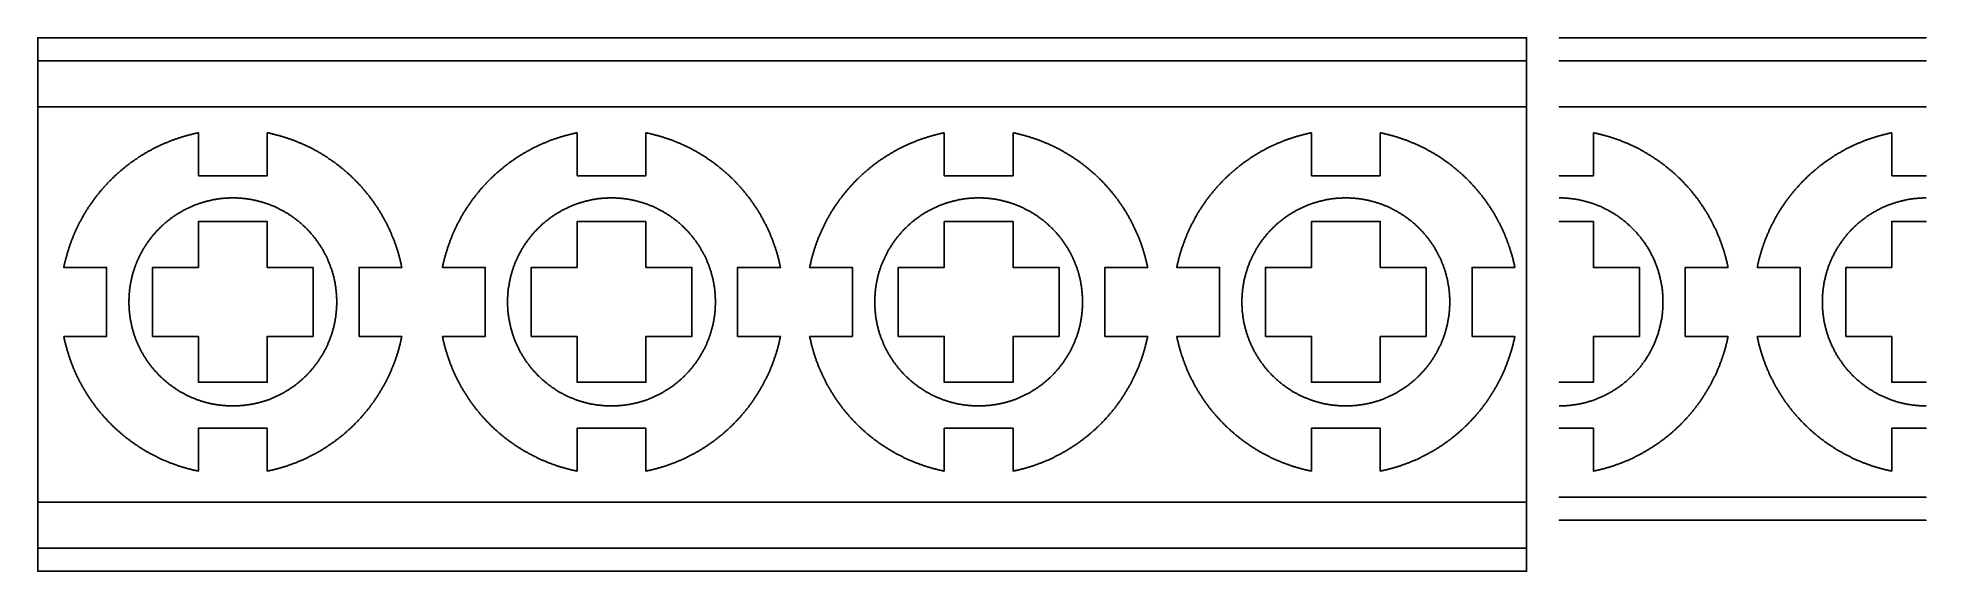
# Model space of a CAD drawing. Extents: x 0 to 279, y 0 to 212.
# Drawn here: x 0 to 167.8, y 0 to 47.4 of the extents above; entities that cross this region are included whole.
import ezdxf

# ---------------------------------------------------------------- set-up
doc = ezdxf.new("R2010")
doc.units = 0
doc.layers.add('LAYER_1', color=18, linetype='CONTINUOUS')

msp = doc.modelspace()

# ---------------------------------------------------------------- linework, layer by layer
at = {"layer": 'LAYER_1'}
for points in [[(132.31, 47.36), (132.31, 47.36), (132.3, 47.36), (132.29, 47.36), (132.28, 47.36), (132.27, 47.36), (132.25, 47.36), (132.23, 47.36), (132.21, 47.36), (132.19, 47.36), (132.16, 47.36), (132.13, 47.36), (132.09, 47.36), (132.06, 47.36), (132.02, 47.36), (131.97, 47.36), (131.93, 47.36), (131.88, 47.36), (131.83, 47.36), (131.78, 47.36), (131.72, 47.36), (131.66, 47.36), (131.6, 47.36), (131.53, 47.36), (131.46, 47.36), (131.39, 47.36), (131.32, 47.36), (131.24, 47.36), (131.16, 47.36), (131.08, 47.36), (131, 47.36), (130.91, 47.36), (130.82, 47.36), (130.64, 47.36), (130.44, 47.36), (130.23, 47.36), (130.01, 47.36), (129.78, 47.36), (129.54, 47.36), (129.3, 47.36), (129.04, 47.36), (128.77, 47.36), (128.49, 47.36), (128.2, 47.36), (127.91, 47.36), (127.6, 47.36), (127.28, 47.36), (126.96, 47.36), (126.62, 47.36), (126.28, 47.36), (125.93, 47.36), (125.57, 47.36), (125.19, 47.36), (124.82, 47.36), (124.43, 47.36), (124.03, 47.36), (123.63, 47.36), (123.21, 47.36), (122.79, 47.36), (122.36, 47.36), (121.93, 47.36), (121.48, 47.36), (121.03, 47.36), (120.57, 47.36), (120.1, 47.36), (119.62, 47.36), (119.14, 47.36), (118.65, 47.36), (118.15, 47.36), (117.64, 47.36), (117.13, 47.36), (116.61, 47.36), (116.08, 47.36), (115.55, 47.36), (115.01, 47.36), (114.46, 47.36), (113.91, 47.36), (113.35, 47.36), (112.79, 47.36), (112.21, 47.36), (111.63, 47.36), (111.05, 47.36), (110.46, 47.36), (109.86, 47.36), (109.26, 47.36), (108.65, 47.36), (108.04, 47.36), (107.42, 47.36), (106.8, 47.36), (106.17, 47.36), (105.53, 47.36), (104.89, 47.36), (104.25, 47.36), (103.6, 47.36), (102.94, 47.36), (102.29, 47.36), (101.62, 47.36), (100.95, 47.36), (100.28, 47.36), (99.6, 47.36), (98.92, 47.36), (98.24, 47.36), (97.55, 47.36), (96.85, 47.36), (96.15, 47.36), (95.45, 47.36), (94.75, 47.36), (94.04, 47.36), (93.33, 47.36), (92.61, 47.36), (91.89, 47.36), (91.17, 47.36), (90.44, 47.36), (89.72, 47.36), (88.99, 47.36), (88.25, 47.36), (87.51, 47.36), (86.03, 47.36), (84.54, 47.36), (83.04, 47.36), (81.53, 47.36), (80.02, 47.36), (78.49, 47.36), (76.96, 47.36), (75.43, 47.36), (73.89, 47.36), (72.35, 47.36), (69.25, 47.36), (66.15, 47.36), (63.05, 47.36), (59.96, 47.36), (58.42, 47.36), (56.88, 47.36), (55.34, 47.36), (53.81, 47.36), (52.29, 47.36), (50.78, 47.36), (49.27, 47.36), (47.77, 47.36), (46.27, 47.36), (44.79, 47.36), (44.06, 47.36), (43.32, 47.36), (42.59, 47.36), (41.86, 47.36), (41.14, 47.36), (40.42, 47.36), (39.7, 47.36), (38.98, 47.36), (38.27, 47.36), (37.56, 47.36), (36.86, 47.36), (36.15, 47.36), (35.46, 47.36), (34.76, 47.36), (34.07, 47.36), (33.39, 47.36), (32.71, 47.36), (32.03, 47.36), (31.36, 47.36), (30.69, 47.36), (30.02, 47.36), (29.36, 47.36), (28.71, 47.36), (28.06, 47.36), (27.41, 47.36), (26.77, 47.36), (26.14, 47.36), (25.51, 47.36), (24.89, 47.36), (24.27, 47.36), (23.65, 47.36), (23.05, 47.36), (22.44, 47.36), (21.85, 47.36), (21.26, 47.36), (20.67, 47.36), (20.09, 47.36), (19.52, 47.36), (18.96, 47.36), (18.4, 47.36), (17.84, 47.36), (17.3, 47.36), (16.76, 47.36), (16.22, 47.36), (15.7, 47.36), (15.18, 47.36), (14.66, 47.36), (14.16, 47.36), (13.66, 47.36), (13.17, 47.36), (12.69, 47.36), (12.21, 47.36), (11.74, 47.36), (11.28, 47.36), (10.83, 47.36), (10.38, 47.36), (9.94, 47.36), (9.52, 47.36), (9.09, 47.36), (8.68, 47.36), (8.28, 47.36), (7.88, 47.36), (7.49, 47.36), (7.11, 47.36), (6.74, 47.36), (6.38, 47.36), (6.03, 47.36), (5.69, 47.36), (5.35, 47.36), (5.03, 47.36), (4.71, 47.36), (4.4, 47.36), (4.1, 47.36), (3.82, 47.36), (3.54, 47.36), (3.27, 47.36), (3.01, 47.36), (2.76, 47.36), (2.52, 47.36), (2.3, 47.36), (2.08, 47.36), (1.87, 47.36), (1.67, 47.36), (1.49, 47.36), (1.4, 47.36), (1.31, 47.36), (1.23, 47.36), (1.14, 47.36), (1.07, 47.36), (0.99, 47.36), (0.92, 47.36), (0.84, 47.36), (0.78, 47.36), (0.71, 47.36), (0.65, 47.36), (0.59, 47.36), (0.53, 47.36), (0.48, 47.36), (0.43, 47.36), (0.38, 47.36), (0.33, 47.36), (0.29, 47.36), (0.25, 47.36), (0.21, 47.36), (0.18, 47.36), (0.15, 47.36), (0.12, 47.36), (0.1, 47.36), (0.07, 47.36), (0.05, 47.36), (0.04, 47.36), (0.02, 47.36), (0.01, 47.36), (0.01, 47.36), (0, 47.36), (0, 47.36)], [(0, 47.36), (0, 47.36), (0, 47.36), (0, 47.36), (0, 47.35), (0, 47.35), (0, 47.34), (0, 47.34), (0, 47.33), (0, 47.32), (0, 47.31), (0, 47.3), (0, 47.29), (0, 47.27), (0, 47.26), (0, 47.24), (0, 47.23), (0, 47.21), (0, 47.19), (0, 47.17), (0, 47.15), (0, 47.13), (0, 47.11), (0, 47.08), (0, 47.06), (0, 47.03), (0, 47.01), (0, 46.98), (0, 46.95), (0, 46.92), (0, 46.89), (0, 46.86), (0, 46.83), (0, 46.76), (0, 46.69), (0, 46.62), (0, 46.54), (0, 46.46), (0, 46.37), (0, 46.28), (0, 46.19), (0, 46.1), (0, 46), (0, 45.89), (0, 45.79), (0, 45.68), (0, 45.56), (0, 45.45), (0, 45.33), (0, 45.2), (0, 45.08), (0, 44.95), (0, 44.82), (0, 44.68), (0, 44.54), (0, 44.4), (0, 44.25), (0, 44.11), (0, 43.96), (0, 43.8), (0, 43.65), (0, 43.49), (0, 43.32), (0, 43.16), (0, 42.99), (0, 42.82), (0, 42.65), (0, 42.47), (0, 42.29), (0, 42.11), (0, 41.93), (0, 41.74), (0, 41.55), (0, 41.36), (0, 41.17), (0, 40.97), (0, 40.78), (0, 40.58), (0, 40.37), (0, 40.17), (0, 39.96), (0, 39.75), (0, 39.54), (0, 39.33), (0, 39.11), (0, 38.89), (0, 38.68), (0, 38.45), (0, 38.23), (0, 38), (0, 37.78), (0, 37.55), (0, 37.32), (0, 37.09), (0, 36.85), (0, 36.61), (0, 36.38), (0, 36.14), (0, 35.9), (0, 35.65), (0, 35.41), (0, 35.17), (0, 34.92), (0, 34.67), (0, 34.42), (0, 34.17), (0, 33.92), (0, 33.66), (0, 33.41), (0, 33.15), (0, 32.89), (0, 32.64), (0, 32.38), (0, 32.12), (0, 31.85), (0, 31.59), (0, 31.33), (0, 30.8), (0, 30.26), (0, 29.73), (0, 29.19), (0, 28.64), (0, 28.1), (0, 27.55), (0, 27), (0, 26.45), (0, 25.9), (0, 24.79), (0, 23.68), (0, 22.57), (0, 21.46), (0, 20.91), (0, 20.36), (0, 19.81), (0, 19.26), (0, 18.72), (0, 18.18), (0, 17.64), (0, 17.1), (0, 16.56), (0, 16.03), (0, 15.77), (0, 15.51), (0, 15.25), (0, 14.99), (0, 14.73), (0, 14.47), (0, 14.21), (0, 13.95), (0, 13.7), (0, 13.45), (0, 13.19), (0, 12.94), (0, 12.69), (0, 12.44), (0, 12.2), (0, 11.95), (0, 11.71), (0, 11.47), (0, 11.22), (0, 10.98), (0, 10.75), (0, 10.51), (0, 10.28), (0, 10.04), (0, 9.81), (0, 9.58), (0, 9.36), (0, 9.13), (0, 8.91), (0, 8.69), (0, 8.47), (0, 8.25), (0, 8.03), (0, 7.82), (0, 7.61), (0, 7.4), (0, 7.19), (0, 6.99), (0, 6.79), (0, 6.59), (0, 6.39), (0, 6.19), (0, 6), (0, 5.81), (0, 5.62), (0, 5.43), (0, 5.25), (0, 5.07), (0, 4.89), (0, 4.71), (0, 4.54), (0, 4.37), (0, 4.2), (0, 4.04), (0, 3.88), (0, 3.72), (0, 3.56), (0, 3.41), (0, 3.26), (0, 3.11), (0, 2.96), (0, 2.82), (0, 2.68), (0, 2.55), (0, 2.41), (0, 2.28), (0, 2.16), (0, 2.04), (0, 1.92), (0, 1.8), (0, 1.69), (0, 1.58), (0, 1.47), (0, 1.37), (0, 1.27), (0, 1.17), (0, 1.08), (0, 0.99), (0, 0.9), (0, 0.82), (0, 0.74), (0, 0.67), (0, 0.6), (0, 0.53), (0, 0.5), (0, 0.47), (0, 0.44), (0, 0.41), (0, 0.38), (0, 0.35), (0, 0.33), (0, 0.3), (0, 0.28), (0, 0.25), (0, 0.23), (0, 0.21), (0, 0.19), (0, 0.17), (0, 0.15), (0, 0.14), (0, 0.12), (0, 0.1), (0, 0.09), (0, 0.08), (0, 0.06), (0, 0.05), (0, 0.04), (0, 0.03), (0, 0.03), (0, 0.02), (0, 0.01), (0, 0.01), (0, 0), (0, 0), (0, 0), (0, 0)], [(132.31, 47.36), (132.31, 47.36), (132.31, 47.36), (132.31, 47.36), (132.31, 47.35), (132.31, 47.35), (132.31, 47.34), (132.31, 47.34), (132.31, 47.33), (132.31, 47.32), (132.31, 47.31), (132.31, 47.3), (132.31, 47.29), (132.31, 47.27), (132.31, 47.26), (132.31, 47.24), (132.31, 47.23), (132.31, 47.21), (132.31, 47.19), (132.31, 47.17), (132.31, 47.15), (132.31, 47.13), (132.31, 47.11), (132.31, 47.08), (132.31, 47.06), (132.31, 47.03), (132.31, 47.01), (132.31, 46.98), (132.31, 46.95), (132.31, 46.92), (132.31, 46.89), (132.31, 46.86), (132.31, 46.83), (132.31, 46.76), (132.31, 46.69), (132.31, 46.62), (132.31, 46.54), (132.31, 46.46), (132.31, 46.37), (132.31, 46.28), (132.31, 46.19), (132.31, 46.1), (132.31, 46), (132.31, 45.89), (132.31, 45.79), (132.31, 45.68), (132.31, 45.56), (132.31, 45.45), (132.31, 45.33), (132.31, 45.2), (132.31, 45.08), (132.31, 44.95), (132.31, 44.82), (132.31, 44.68), (132.31, 44.54), (132.31, 44.4), (132.31, 44.25), (132.31, 44.11), (132.31, 43.96), (132.31, 43.8), (132.31, 43.65), (132.31, 43.49), (132.31, 43.32), (132.31, 43.16), (132.31, 42.99), (132.31, 42.82), (132.31, 42.65), (132.31, 42.47), (132.31, 42.29), (132.31, 42.11), (132.31, 41.93), (132.31, 41.74), (132.31, 41.55), (132.31, 41.36), (132.31, 41.17), (132.31, 40.97), (132.31, 40.78), (132.31, 40.58), (132.31, 40.37), (132.31, 40.17), (132.31, 39.96), (132.31, 39.75), (132.31, 39.54), (132.31, 39.33), (132.31, 39.11), (132.31, 38.89), (132.31, 38.68), (132.31, 38.45), (132.31, 38.23), (132.31, 38), (132.31, 37.78), (132.31, 37.55), (132.31, 37.32), (132.31, 37.09), (132.31, 36.85), (132.31, 36.61), (132.31, 36.38), (132.31, 36.14), (132.31, 35.9), (132.31, 35.65), (132.31, 35.41), (132.31, 35.17), (132.31, 34.92), (132.31, 34.67), (132.31, 34.42), (132.31, 34.17), (132.31, 33.92), (132.31, 33.66), (132.31, 33.41), (132.31, 33.15), (132.31, 32.89), (132.31, 32.64), (132.31, 32.38), (132.31, 32.12), (132.31, 31.85), (132.31, 31.59), (132.31, 31.33), (132.31, 30.8), (132.31, 30.26), (132.31, 29.73), (132.31, 29.19), (132.31, 28.64), (132.31, 28.1), (132.31, 27.55), (132.31, 27), (132.31, 26.45), (132.31, 25.9), (132.31, 24.79), (132.31, 23.68), (132.31, 22.57), (132.31, 21.46), (132.31, 20.91), (132.31, 20.36), (132.31, 19.81), (132.31, 19.26), (132.31, 18.72), (132.31, 18.18), (132.31, 17.64), (132.31, 17.1), (132.31, 16.56), (132.31, 16.03), (132.31, 15.77), (132.31, 15.51), (132.31, 15.25), (132.31, 14.99), (132.31, 14.73), (132.31, 14.47), (132.31, 14.21), (132.31, 13.95), (132.31, 13.7), (132.31, 13.45), (132.31, 13.19), (132.31, 12.94), (132.31, 12.69), (132.31, 12.44), (132.31, 12.2), (132.31, 11.95), (132.31, 11.71), (132.31, 11.47), (132.31, 11.22), (132.31, 10.98), (132.31, 10.75), (132.31, 10.51), (132.31, 10.28), (132.31, 10.04), (132.31, 9.81), (132.31, 9.58), (132.31, 9.36), (132.31, 9.13), (132.31, 8.91), (132.31, 8.69), (132.31, 8.47), (132.31, 8.25), (132.31, 8.03), (132.31, 7.82), (132.31, 7.61), (132.31, 7.4), (132.31, 7.19), (132.31, 6.99), (132.31, 6.79), (132.31, 6.59), (132.31, 6.39), (132.31, 6.19), (132.31, 6), (132.31, 5.81), (132.31, 5.62), (132.31, 5.43), (132.31, 5.25), (132.31, 5.07), (132.31, 4.89), (132.31, 4.71), (132.31, 4.54), (132.31, 4.37), (132.31, 4.2), (132.31, 4.04), (132.31, 3.88), (132.31, 3.72), (132.31, 3.56), (132.31, 3.41), (132.31, 3.26), (132.31, 3.11), (132.31, 2.96), (132.31, 2.82), (132.31, 2.68), (132.31, 2.55), (132.31, 2.41), (132.31, 2.28), (132.31, 2.16), (132.31, 2.04), (132.31, 1.92), (132.31, 1.8), (132.31, 1.69), (132.31, 1.58), (132.31, 1.47), (132.31, 1.37), (132.31, 1.27), (132.31, 1.17), (132.31, 1.08), (132.31, 0.99), (132.31, 0.9), (132.31, 0.82), (132.31, 0.74), (132.31, 0.67), (132.31, 0.6), (132.31, 0.53), (132.31, 0.5), (132.31, 0.47), (132.31, 0.44), (132.31, 0.41), (132.31, 0.38), (132.31, 0.35), (132.31, 0.33), (132.31, 0.3), (132.31, 0.28), (132.31, 0.25), (132.31, 0.23), (132.31, 0.21), (132.31, 0.19), (132.31, 0.17), (132.31, 0.15), (132.31, 0.14), (132.31, 0.12), (132.31, 0.1), (132.31, 0.09), (132.31, 0.08), (132.31, 0.06), (132.31, 0.05), (132.31, 0.04), (132.31, 0.03), (132.31, 0.03), (132.31, 0.02), (132.31, 0.01), (132.31, 0.01), (132.31, 0), (132.31, 0), (132.31, 0), (132.31, 0)], [(167.83, 47.36), (167.83, 47.36), (167.83, 47.36), (167.83, 47.36), (167.83, 47.36), (167.82, 47.36), (167.82, 47.36), (167.81, 47.36), (167.81, 47.36), (167.8, 47.36), (167.8, 47.36), (167.79, 47.36), (167.78, 47.36), (167.77, 47.36), (167.76, 47.36), (167.75, 47.36), (167.74, 47.36), (167.73, 47.36), (167.71, 47.36), (167.7, 47.36), (167.69, 47.36), (167.67, 47.36), (167.66, 47.36), (167.64, 47.36), (167.62, 47.36), (167.61, 47.36), (167.59, 47.36), (167.57, 47.36), (167.55, 47.36), (167.53, 47.36), (167.51, 47.36), (167.49, 47.36), (167.47, 47.36), (167.42, 47.36), (167.37, 47.36), (167.32, 47.36), (167.27, 47.36), (167.21, 47.36), (167.15, 47.36), (167.09, 47.36), (167.03, 47.36), (166.96, 47.36), (166.89, 47.36), (166.82, 47.36), (166.75, 47.36), (166.67, 47.36), (166.59, 47.36), (166.51, 47.36), (166.43, 47.36), (166.35, 47.36), (166.26, 47.36), (166.17, 47.36), (166.08, 47.36), (165.98, 47.36), (165.89, 47.36), (165.79, 47.36), (165.69, 47.36), (165.59, 47.36), (165.49, 47.36), (165.38, 47.36), (165.27, 47.36), (165.16, 47.36), (165.05, 47.36), (164.94, 47.36), (164.82, 47.36), (164.7, 47.36), (164.58, 47.36), (164.46, 47.36), (164.34, 47.36), (164.22, 47.36), (164.09, 47.36), (163.96, 47.36), (163.83, 47.36), (163.7, 47.36), (163.57, 47.36), (163.43, 47.36), (163.29, 47.36), (163.16, 47.36), (163.02, 47.36), (162.88, 47.36), (162.73, 47.36), (162.59, 47.36), (162.44, 47.36), (162.3, 47.36), (162.15, 47.36), (162, 47.36), (161.85, 47.36), (161.69, 47.36), (161.54, 47.36), (161.39, 47.36), (161.23, 47.36), (161.07, 47.36), (160.91, 47.36), (160.75, 47.36), (160.59, 47.36), (160.43, 47.36), (160.26, 47.36), (160.1, 47.36), (159.93, 47.36), (159.77, 47.36), (159.6, 47.36), (159.43, 47.36), (159.26, 47.36), (159.09, 47.36), (158.92, 47.36), (158.74, 47.36), (158.57, 47.36), (158.39, 47.36), (158.22, 47.36), (158.04, 47.36), (157.86, 47.36), (157.69, 47.36), (157.51, 47.36), (157.33, 47.36), (157.15, 47.36), (156.97, 47.36), (156.78, 47.36), (156.42, 47.36), (156.05, 47.36), (155.68, 47.36), (155.31, 47.36), (154.94, 47.36), (154.56, 47.36), (154.18, 47.36), (153.8, 47.36), (153.42, 47.36), (153.04, 47.36), (152.28, 47.36), (151.52, 47.36), (150.75, 47.36), (149.99, 47.36), (149.61, 47.36), (149.23, 47.36), (148.85, 47.36), (148.47, 47.36), (148.1, 47.36), (147.72, 47.36), (147.35, 47.36), (146.98, 47.36), (146.61, 47.36), (146.25, 47.36), (146.07, 47.36), (145.89, 47.36), (145.71, 47.36), (145.53, 47.36), (145.35, 47.36), (145.17, 47.36), (144.99, 47.36), (144.81, 47.36), (144.64, 47.36), (144.46, 47.36), (144.29, 47.36), (144.12, 47.36), (143.95, 47.36), (143.77, 47.36), (143.6, 47.36), (143.43, 47.36), (143.27, 47.36), (143.1, 47.36), (142.93, 47.36), (142.77, 47.36), (142.61, 47.36), (142.44, 47.36), (142.28, 47.36), (142.12, 47.36), (141.96, 47.36), (141.8, 47.36), (141.65, 47.36), (141.49, 47.36), (141.34, 47.36), (141.19, 47.36), (141.03, 47.36), (140.88, 47.36), (140.74, 47.36), (140.59, 47.36), (140.44, 47.36), (140.3, 47.36), (140.16, 47.36), (140.02, 47.36), (139.88, 47.36), (139.74, 47.36), (139.6, 47.36), (139.47, 47.36), (139.33, 47.36), (139.2, 47.36), (139.07, 47.36), (138.94, 47.36), (138.82, 47.36), (138.69, 47.36), (138.57, 47.36), (138.45, 47.36), (138.33, 47.36), (138.21, 47.36), (138.1, 47.36), (137.98, 47.36), (137.87, 47.36), (137.76, 47.36), (137.65, 47.36), (137.55, 47.36), (137.44, 47.36), (137.34, 47.36), (137.24, 47.36), (137.14, 47.36), (137.05, 47.36), (136.95, 47.36), (136.86, 47.36), (136.77, 47.36), (136.69, 47.36), (136.6, 47.36), (136.52, 47.36), (136.44, 47.36), (136.36, 47.36), (136.29, 47.36), (136.21, 47.36), (136.14, 47.36), (136.07, 47.36), (136.01, 47.36), (135.94, 47.36), (135.88, 47.36), (135.82, 47.36), (135.77, 47.36), (135.71, 47.36), (135.66, 47.36), (135.61, 47.36), (135.57, 47.36), (135.54, 47.36), (135.52, 47.36), (135.5, 47.36), (135.48, 47.36), (135.46, 47.36), (135.44, 47.36), (135.43, 47.36), (135.41, 47.36), (135.39, 47.36), (135.38, 47.36), (135.36, 47.36), (135.35, 47.36), (135.33, 47.36), (135.32, 47.36), (135.31, 47.36), (135.29, 47.36), (135.28, 47.36), (135.27, 47.36), (135.26, 47.36), (135.25, 47.36), (135.25, 47.36), (135.24, 47.36), (135.23, 47.36), (135.22, 47.36), (135.22, 47.36), (135.21, 47.36), (135.21, 47.36), (135.21, 47.36), (135.2, 47.36), (135.2, 47.36), (135.2, 47.36), (135.2, 47.36)], [(0, 45.32), (0, 45.32), (0.01, 45.32), (0.01, 45.32), (0.02, 45.32), (0.04, 45.32), (0.05, 45.32), (0.07, 45.32), (0.1, 45.32), (0.12, 45.32), (0.15, 45.32), (0.18, 45.32), (0.21, 45.32), (0.25, 45.32), (0.29, 45.32), (0.33, 45.32), (0.38, 45.32), (0.43, 45.32), (0.48, 45.32), (0.53, 45.32), (0.59, 45.32), (0.65, 45.32), (0.71, 45.32), (0.78, 45.32), (0.84, 45.32), (0.92, 45.32), (0.99, 45.32), (1.07, 45.32), (1.14, 45.32), (1.23, 45.32), (1.31, 45.32), (1.4, 45.32), (1.49, 45.32), (1.67, 45.32), (1.87, 45.32), (2.08, 45.32), (2.3, 45.32), (2.52, 45.32), (2.76, 45.32), (3.01, 45.32), (3.27, 45.32), (3.54, 45.32), (3.82, 45.32), (4.1, 45.32), (4.4, 45.32), (4.71, 45.32), (5.03, 45.32), (5.35, 45.32), (5.69, 45.32), (6.03, 45.32), (6.38, 45.32), (6.74, 45.32), (7.11, 45.32), (7.49, 45.32), (7.88, 45.32), (8.28, 45.32), (8.68, 45.32), (9.09, 45.32), (9.52, 45.32), (9.94, 45.32), (10.38, 45.32), (10.83, 45.32), (11.28, 45.32), (11.74, 45.32), (12.21, 45.32), (12.69, 45.32), (13.17, 45.32), (13.66, 45.32), (14.16, 45.32), (14.66, 45.32), (15.18, 45.32), (15.7, 45.32), (16.22, 45.32), (16.76, 45.32), (17.3, 45.32), (17.84, 45.32), (18.4, 45.32), (18.96, 45.32), (19.52, 45.32), (20.09, 45.32), (20.67, 45.32), (21.26, 45.32), (21.85, 45.32), (22.44, 45.32), (23.05, 45.32), (23.65, 45.32), (24.27, 45.32), (24.89, 45.32), (25.51, 45.32), (26.14, 45.32), (26.77, 45.32), (27.41, 45.32), (28.06, 45.32), (28.71, 45.32), (29.36, 45.32), (30.02, 45.32), (30.69, 45.32), (31.36, 45.32), (32.03, 45.32), (32.71, 45.32), (33.39, 45.32), (34.07, 45.32), (34.76, 45.32), (35.46, 45.32), (36.15, 45.32), (36.86, 45.32), (37.56, 45.32), (38.27, 45.32), (38.98, 45.32), (39.7, 45.32), (40.42, 45.32), (41.14, 45.32), (41.86, 45.32), (42.59, 45.32), (43.32, 45.32), (44.06, 45.32), (44.79, 45.32), (46.27, 45.32), (47.77, 45.32), (49.27, 45.32), (50.78, 45.32), (52.29, 45.32), (53.81, 45.32), (55.34, 45.32), (56.88, 45.32), (58.42, 45.32), (59.96, 45.32), (63.05, 45.32), (66.15, 45.32), (69.25, 45.32), (72.35, 45.32), (73.89, 45.32), (75.43, 45.32), (76.96, 45.32), (78.49, 45.32), (80.02, 45.32), (81.53, 45.32), (83.04, 45.32), (84.54, 45.32), (86.03, 45.32), (87.51, 45.32), (88.25, 45.32), (88.99, 45.32), (89.72, 45.32), (90.44, 45.32), (91.17, 45.32), (91.89, 45.32), (92.61, 45.32), (93.33, 45.32), (94.04, 45.32), (94.75, 45.32), (95.45, 45.32), (96.15, 45.32), (96.85, 45.32), (97.55, 45.32), (98.24, 45.32), (98.92, 45.32), (99.6, 45.32), (100.28, 45.32), (100.95, 45.32), (101.62, 45.32), (102.29, 45.32), (102.94, 45.32), (103.6, 45.32), (104.25, 45.32), (104.89, 45.32), (105.53, 45.32), (106.17, 45.32), (106.8, 45.32), (107.42, 45.32), (108.04, 45.32), (108.65, 45.32), (109.26, 45.32), (109.86, 45.32), (110.46, 45.32), (111.05, 45.32), (111.63, 45.32), (112.21, 45.32), (112.79, 45.32), (113.35, 45.32), (113.91, 45.32), (114.46, 45.32), (115.01, 45.32), (115.55, 45.32), (116.08, 45.32), (116.61, 45.32), (117.13, 45.32), (117.64, 45.32), (118.15, 45.32), (118.65, 45.32), (119.14, 45.32), (119.62, 45.32), (120.1, 45.32), (120.57, 45.32), (121.03, 45.32), (121.48, 45.32), (121.93, 45.32), (122.36, 45.32), (122.79, 45.32), (123.21, 45.32), (123.63, 45.32), (124.03, 45.32), (124.43, 45.32), (124.82, 45.32), (125.19, 45.32), (125.57, 45.32), (125.93, 45.32), (126.28, 45.32), (126.62, 45.32), (126.96, 45.32), (127.28, 45.32), (127.6, 45.32), (127.91, 45.32), (128.2, 45.32), (128.49, 45.32), (128.77, 45.32), (129.04, 45.32), (129.3, 45.32), (129.54, 45.32), (129.78, 45.32), (130.01, 45.32), (130.23, 45.32), (130.44, 45.32), (130.64, 45.32), (130.82, 45.32), (130.91, 45.32), (131, 45.32), (131.08, 45.32), (131.16, 45.32), (131.24, 45.32), (131.32, 45.32), (131.39, 45.32), (131.46, 45.32), (131.53, 45.32), (131.6, 45.32), (131.66, 45.32), (131.72, 45.32), (131.78, 45.32), (131.83, 45.32), (131.88, 45.32), (131.93, 45.32), (131.97, 45.32), (132.02, 45.32), (132.06, 45.32), (132.09, 45.32), (132.13, 45.32), (132.16, 45.32), (132.19, 45.32), (132.21, 45.32), (132.23, 45.32), (132.25, 45.32), (132.27, 45.32), (132.28, 45.32), (132.29, 45.32), (132.3, 45.32), (132.31, 45.32), (132.31, 45.32)], [(135.2, 45.32), (135.2, 45.32), (135.2, 45.32), (135.2, 45.32), (135.21, 45.32), (135.21, 45.32), (135.21, 45.32), (135.22, 45.32), (135.22, 45.32), (135.23, 45.32), (135.24, 45.32), (135.25, 45.32), (135.25, 45.32), (135.26, 45.32), (135.27, 45.32), (135.28, 45.32), (135.29, 45.32), (135.31, 45.32), (135.32, 45.32), (135.33, 45.32), (135.35, 45.32), (135.36, 45.32), (135.38, 45.32), (135.39, 45.32), (135.41, 45.32), (135.43, 45.32), (135.44, 45.32), (135.46, 45.32), (135.48, 45.32), (135.5, 45.32), (135.52, 45.32), (135.54, 45.32), (135.57, 45.32), (135.61, 45.32), (135.66, 45.32), (135.71, 45.32), (135.77, 45.32), (135.82, 45.32), (135.88, 45.32), (135.94, 45.32), (136.01, 45.32), (136.07, 45.32), (136.14, 45.32), (136.21, 45.32), (136.29, 45.32), (136.36, 45.32), (136.44, 45.32), (136.52, 45.32), (136.6, 45.32), (136.69, 45.32), (136.77, 45.32), (136.86, 45.32), (136.95, 45.32), (137.05, 45.32), (137.14, 45.32), (137.24, 45.32), (137.34, 45.32), (137.44, 45.32), (137.55, 45.32), (137.65, 45.32), (137.76, 45.32), (137.87, 45.32), (137.98, 45.32), (138.1, 45.32), (138.21, 45.32), (138.33, 45.32), (138.45, 45.32), (138.57, 45.32), (138.69, 45.32), (138.82, 45.32), (138.94, 45.32), (139.07, 45.32), (139.2, 45.32), (139.33, 45.32), (139.47, 45.32), (139.6, 45.32), (139.74, 45.32), (139.88, 45.32), (140.02, 45.32), (140.16, 45.32), (140.3, 45.32), (140.44, 45.32), (140.59, 45.32), (140.74, 45.32), (140.88, 45.32), (141.03, 45.32), (141.19, 45.32), (141.34, 45.32), (141.49, 45.32), (141.65, 45.32), (141.8, 45.32), (141.96, 45.32), (142.12, 45.32), (142.28, 45.32), (142.44, 45.32), (142.61, 45.32), (142.77, 45.32), (142.93, 45.32), (143.1, 45.32), (143.27, 45.32), (143.43, 45.32), (143.6, 45.32), (143.77, 45.32), (143.95, 45.32), (144.12, 45.32), (144.29, 45.32), (144.46, 45.32), (144.64, 45.32), (144.81, 45.32), (144.99, 45.32), (145.17, 45.32), (145.35, 45.32), (145.53, 45.32), (145.71, 45.32), (145.89, 45.32), (146.07, 45.32), (146.25, 45.32), (146.61, 45.32), (146.98, 45.32), (147.35, 45.32), (147.72, 45.32), (148.1, 45.32), (148.47, 45.32), (148.85, 45.32), (149.23, 45.32), (149.61, 45.32), (149.99, 45.32), (150.75, 45.32), (151.52, 45.32), (152.28, 45.32), (153.04, 45.32), (153.42, 45.32), (153.8, 45.32), (154.18, 45.32), (154.56, 45.32), (154.94, 45.32), (155.31, 45.32), (155.68, 45.32), (156.05, 45.32), (156.42, 45.32), (156.78, 45.32), (156.97, 45.32), (157.15, 45.32), (157.33, 45.32), (157.51, 45.32), (157.69, 45.32), (157.86, 45.32), (158.04, 45.32), (158.22, 45.32), (158.39, 45.32), (158.57, 45.32), (158.74, 45.32), (158.92, 45.32), (159.09, 45.32), (159.26, 45.32), (159.43, 45.32), (159.6, 45.32), (159.77, 45.32), (159.93, 45.32), (160.1, 45.32), (160.26, 45.32), (160.43, 45.32), (160.59, 45.32), (160.75, 45.32), (160.91, 45.32), (161.07, 45.32), (161.23, 45.32), (161.39, 45.32), (161.54, 45.32), (161.69, 45.32), (161.85, 45.32), (162, 45.32), (162.15, 45.32), (162.3, 45.32), (162.44, 45.32), (162.59, 45.32), (162.73, 45.32), (162.88, 45.32), (163.02, 45.32), (163.16, 45.32), (163.29, 45.32), (163.43, 45.32), (163.57, 45.32), (163.7, 45.32), (163.83, 45.32), (163.96, 45.32), (164.09, 45.32), (164.22, 45.32), (164.34, 45.32), (164.46, 45.32), (164.58, 45.32), (164.7, 45.32), (164.82, 45.32), (164.94, 45.32), (165.05, 45.32), (165.16, 45.32), (165.27, 45.32), (165.38, 45.32), (165.49, 45.32), (165.59, 45.32), (165.69, 45.32), (165.79, 45.32), (165.89, 45.32), (165.98, 45.32), (166.08, 45.32), (166.17, 45.32), (166.26, 45.32), (166.35, 45.32), (166.43, 45.32), (166.51, 45.32), (166.59, 45.32), (166.67, 45.32), (166.75, 45.32), (166.82, 45.32), (166.89, 45.32), (166.96, 45.32), (167.03, 45.32), (167.09, 45.32), (167.15, 45.32), (167.21, 45.32), (167.27, 45.32), (167.32, 45.32), (167.37, 45.32), (167.42, 45.32), (167.47, 45.32), (167.49, 45.32), (167.51, 45.32), (167.53, 45.32), (167.55, 45.32), (167.57, 45.32), (167.59, 45.32), (167.61, 45.32), (167.62, 45.32), (167.64, 45.32), (167.66, 45.32), (167.67, 45.32), (167.69, 45.32), (167.7, 45.32), (167.71, 45.32), (167.73, 45.32), (167.74, 45.32), (167.75, 45.32), (167.76, 45.32), (167.77, 45.32), (167.78, 45.32), (167.79, 45.32), (167.8, 45.32), (167.8, 45.32), (167.81, 45.32), (167.81, 45.32), (167.82, 45.32), (167.82, 45.32), (167.83, 45.32), (167.83, 45.32), (167.83, 45.32), (167.83, 45.32), (167.83, 45.32)], [(0, 41.24), (0, 41.24), (0.01, 41.24), (0.01, 41.24), (0.02, 41.24), (0.04, 41.24), (0.05, 41.24), (0.07, 41.24), (0.1, 41.24), (0.12, 41.24), (0.15, 41.24), (0.18, 41.24), (0.21, 41.24), (0.25, 41.24), (0.29, 41.24), (0.33, 41.24), (0.38, 41.24), (0.43, 41.24), (0.48, 41.24), (0.53, 41.24), (0.59, 41.24), (0.65, 41.24), (0.71, 41.24), (0.78, 41.24), (0.84, 41.24), (0.92, 41.24), (0.99, 41.24), (1.07, 41.24), (1.14, 41.24), (1.23, 41.24), (1.31, 41.24), (1.4, 41.24), (1.49, 41.24), (1.67, 41.24), (1.87, 41.24), (2.08, 41.24), (2.3, 41.24), (2.52, 41.24), (2.76, 41.24), (3.01, 41.24), (3.27, 41.24), (3.54, 41.24), (3.82, 41.24), (4.1, 41.24), (4.4, 41.24), (4.71, 41.24), (5.03, 41.24), (5.35, 41.24), (5.69, 41.24), (6.03, 41.24), (6.38, 41.24), (6.74, 41.24), (7.11, 41.24), (7.49, 41.24), (7.88, 41.24), (8.28, 41.24), (8.68, 41.24), (9.09, 41.24), (9.52, 41.24), (9.94, 41.24), (10.38, 41.24), (10.83, 41.24), (11.28, 41.24), (11.74, 41.24), (12.21, 41.24), (12.69, 41.24), (13.17, 41.24), (13.66, 41.24), (14.16, 41.24), (14.66, 41.24), (15.18, 41.24), (15.7, 41.24), (16.22, 41.24), (16.76, 41.24), (17.3, 41.24), (17.84, 41.24), (18.4, 41.24), (18.96, 41.24), (19.52, 41.24), (20.09, 41.24), (20.67, 41.24), (21.26, 41.24), (21.85, 41.24), (22.44, 41.24), (23.05, 41.24), (23.65, 41.24), (24.27, 41.24), (24.89, 41.24), (25.51, 41.24), (26.14, 41.24), (26.77, 41.24), (27.41, 41.24), (28.06, 41.24), (28.71, 41.24), (29.36, 41.24), (30.02, 41.24), (30.69, 41.24), (31.36, 41.24), (32.03, 41.24), (32.71, 41.24), (33.39, 41.24), (34.07, 41.24), (34.76, 41.24), (35.46, 41.24), (36.15, 41.24), (36.86, 41.24), (37.56, 41.24), (38.27, 41.24), (38.98, 41.24), (39.7, 41.24), (40.42, 41.24), (41.14, 41.24), (41.86, 41.24), (42.59, 41.24), (43.32, 41.24), (44.06, 41.24), (44.79, 41.24), (46.27, 41.24), (47.77, 41.24), (49.27, 41.24), (50.78, 41.24), (52.29, 41.24), (53.81, 41.24), (55.34, 41.24), (56.88, 41.24), (58.42, 41.24), (59.96, 41.24), (63.05, 41.24), (66.15, 41.24), (69.25, 41.24), (72.35, 41.24), (73.89, 41.24), (75.43, 41.24), (76.96, 41.24), (78.49, 41.24), (80.02, 41.24), (81.53, 41.24), (83.04, 41.24), (84.54, 41.24), (86.03, 41.24), (87.51, 41.24), (88.25, 41.24), (88.99, 41.24), (89.72, 41.24), (90.44, 41.24), (91.17, 41.24), (91.89, 41.24), (92.61, 41.24), (93.33, 41.24), (94.04, 41.24), (94.75, 41.24), (95.45, 41.24), (96.15, 41.24), (96.85, 41.24), (97.55, 41.24), (98.24, 41.24), (98.92, 41.24), (99.6, 41.24), (100.28, 41.24), (100.95, 41.24), (101.62, 41.24), (102.29, 41.24), (102.94, 41.24), (103.6, 41.24), (104.25, 41.24), (104.89, 41.24), (105.53, 41.24), (106.17, 41.24), (106.8, 41.24), (107.42, 41.24), (108.04, 41.24), (108.65, 41.24), (109.26, 41.24), (109.86, 41.24), (110.46, 41.24), (111.05, 41.24), (111.63, 41.24), (112.21, 41.24), (112.79, 41.24), (113.35, 41.24), (113.91, 41.24), (114.46, 41.24), (115.01, 41.24), (115.55, 41.24), (116.08, 41.24), (116.61, 41.24), (117.13, 41.24), (117.64, 41.24), (118.15, 41.24), (118.65, 41.24), (119.14, 41.24), (119.62, 41.24), (120.1, 41.24), (120.57, 41.24), (121.03, 41.24), (121.48, 41.24), (121.93, 41.24), (122.36, 41.24), (122.79, 41.24), (123.21, 41.24), (123.63, 41.24), (124.03, 41.24), (124.43, 41.24), (124.82, 41.24), (125.19, 41.24), (125.57, 41.24), (125.93, 41.24), (126.28, 41.24), (126.62, 41.24), (126.96, 41.24), (127.28, 41.24), (127.6, 41.24), (127.91, 41.24), (128.2, 41.24), (128.49, 41.24), (128.77, 41.24), (129.04, 41.24), (129.3, 41.24), (129.54, 41.24), (129.78, 41.24), (130.01, 41.24), (130.23, 41.24), (130.44, 41.24), (130.64, 41.24), (130.82, 41.24), (130.91, 41.24), (131, 41.24), (131.08, 41.24), (131.16, 41.24), (131.24, 41.24), (131.32, 41.24), (131.39, 41.24), (131.46, 41.24), (131.53, 41.24), (131.6, 41.24), (131.66, 41.24), (131.72, 41.24), (131.78, 41.24), (131.83, 41.24), (131.88, 41.24), (131.93, 41.24), (131.97, 41.24), (132.02, 41.24), (132.06, 41.24), (132.09, 41.24), (132.13, 41.24), (132.16, 41.24), (132.19, 41.24), (132.21, 41.24), (132.23, 41.24), (132.25, 41.24), (132.27, 41.24), (132.28, 41.24), (132.29, 41.24), (132.3, 41.24), (132.31, 41.24), (132.31, 41.24)], [(135.2, 41.24), (135.2, 41.24), (135.2, 41.24), (135.2, 41.24), (135.21, 41.24), (135.21, 41.24), (135.21, 41.24), (135.22, 41.24), (135.22, 41.24), (135.23, 41.24), (135.24, 41.24), (135.25, 41.24), (135.25, 41.24), (135.26, 41.24), (135.27, 41.24), (135.28, 41.24), (135.29, 41.24), (135.31, 41.24), (135.32, 41.24), (135.33, 41.24), (135.35, 41.24), (135.36, 41.24), (135.38, 41.24), (135.39, 41.24), (135.41, 41.24), (135.43, 41.24), (135.44, 41.24), (135.46, 41.24), (135.48, 41.24), (135.5, 41.24), (135.52, 41.24), (135.54, 41.24), (135.57, 41.24), (135.61, 41.24), (135.66, 41.24), (135.71, 41.24), (135.77, 41.24), (135.82, 41.24), (135.88, 41.24), (135.94, 41.24), (136.01, 41.24), (136.07, 41.24), (136.14, 41.24), (136.21, 41.24), (136.29, 41.24), (136.36, 41.24), (136.44, 41.24), (136.52, 41.24), (136.6, 41.24), (136.69, 41.24), (136.77, 41.24), (136.86, 41.24), (136.95, 41.24), (137.05, 41.24), (137.14, 41.24), (137.24, 41.24), (137.34, 41.24), (137.44, 41.24), (137.55, 41.24), (137.65, 41.24), (137.76, 41.24), (137.87, 41.24), (137.98, 41.24), (138.1, 41.24), (138.21, 41.24), (138.33, 41.24), (138.45, 41.24), (138.57, 41.24), (138.69, 41.24), (138.82, 41.24), (138.94, 41.24), (139.07, 41.24), (139.2, 41.24), (139.33, 41.24), (139.47, 41.24), (139.6, 41.24), (139.74, 41.24), (139.88, 41.24), (140.02, 41.24), (140.16, 41.24), (140.3, 41.24), (140.44, 41.24), (140.59, 41.24), (140.74, 41.24), (140.88, 41.24), (141.03, 41.24), (141.19, 41.24), (141.34, 41.24), (141.49, 41.24), (141.65, 41.24), (141.8, 41.24), (141.96, 41.24), (142.12, 41.24), (142.28, 41.24), (142.44, 41.24), (142.61, 41.24), (142.77, 41.24), (142.93, 41.24), (143.1, 41.24), (143.27, 41.24), (143.43, 41.24), (143.6, 41.24), (143.77, 41.24), (143.95, 41.24), (144.12, 41.24), (144.29, 41.24), (144.46, 41.24), (144.64, 41.24), (144.81, 41.24), (144.99, 41.24), (145.17, 41.24), (145.35, 41.24), (145.53, 41.24), (145.71, 41.24), (145.89, 41.24), (146.07, 41.24), (146.25, 41.24), (146.61, 41.24), (146.98, 41.24), (147.35, 41.24), (147.72, 41.24), (148.1, 41.24), (148.47, 41.24), (148.85, 41.24), (149.23, 41.24), (149.61, 41.24), (149.99, 41.24), (150.75, 41.24), (151.52, 41.24), (152.28, 41.24), (153.04, 41.24), (153.42, 41.24), (153.8, 41.24), (154.18, 41.24), (154.56, 41.24), (154.94, 41.24), (155.31, 41.24), (155.68, 41.24), (156.05, 41.24), (156.42, 41.24), (156.78, 41.24), (156.97, 41.24), (157.15, 41.24), (157.33, 41.24), (157.51, 41.24), (157.69, 41.24), (157.86, 41.24), (158.04, 41.24), (158.22, 41.24), (158.39, 41.24), (158.57, 41.24), (158.74, 41.24), (158.92, 41.24), (159.09, 41.24), (159.26, 41.24), (159.43, 41.24), (159.6, 41.24), (159.77, 41.24), (159.93, 41.24), (160.1, 41.24), (160.26, 41.24), (160.43, 41.24), (160.59, 41.24), (160.75, 41.24), (160.91, 41.24), (161.07, 41.24), (161.23, 41.24), (161.39, 41.24), (161.54, 41.24), (161.69, 41.24), (161.85, 41.24), (162, 41.24), (162.15, 41.24), (162.3, 41.24), (162.44, 41.24), (162.59, 41.24), (162.73, 41.24), (162.88, 41.24), (163.02, 41.24), (163.16, 41.24), (163.29, 41.24), (163.43, 41.24), (163.57, 41.24), (163.7, 41.24), (163.83, 41.24), (163.96, 41.24), (164.09, 41.24), (164.22, 41.24), (164.34, 41.24), (164.46, 41.24), (164.58, 41.24), (164.7, 41.24), (164.82, 41.24), (164.94, 41.24), (165.05, 41.24), (165.16, 41.24), (165.27, 41.24), (165.38, 41.24), (165.49, 41.24), (165.59, 41.24), (165.69, 41.24), (165.79, 41.24), (165.89, 41.24), (165.98, 41.24), (166.08, 41.24), (166.17, 41.24), (166.26, 41.24), (166.35, 41.24), (166.43, 41.24), (166.51, 41.24), (166.59, 41.24), (166.67, 41.24), (166.75, 41.24), (166.82, 41.24), (166.89, 41.24), (166.96, 41.24), (167.03, 41.24), (167.09, 41.24), (167.15, 41.24), (167.21, 41.24), (167.27, 41.24), (167.32, 41.24), (167.37, 41.24), (167.42, 41.24), (167.47, 41.24), (167.49, 41.24), (167.51, 41.24), (167.53, 41.24), (167.55, 41.24), (167.57, 41.24), (167.59, 41.24), (167.61, 41.24), (167.62, 41.24), (167.64, 41.24), (167.66, 41.24), (167.67, 41.24), (167.69, 41.24), (167.7, 41.24), (167.71, 41.24), (167.73, 41.24), (167.74, 41.24), (167.75, 41.24), (167.76, 41.24), (167.77, 41.24), (167.78, 41.24), (167.79, 41.24), (167.8, 41.24), (167.8, 41.24), (167.81, 41.24), (167.81, 41.24), (167.82, 41.24), (167.82, 41.24), (167.83, 41.24), (167.83, 41.24), (167.83, 41.24), (167.83, 41.24), (167.83, 41.24)], [(14.28, 38.93), (14.21, 38.92), (14.14, 38.9), (14.07, 38.89), (13.99, 38.87), (13.92, 38.85), (13.85, 38.84), (13.79, 38.82), (13.72, 38.8), (13.65, 38.79), (13.58, 38.77), (13.51, 38.75), (13.44, 38.73), (13.37, 38.72), (13.3, 38.7), (13.23, 38.68), (13.16, 38.66), (13.09, 38.64), (13.03, 38.62), (12.96, 38.6), (12.89, 38.58), (12.82, 38.56), (12.75, 38.54), (12.69, 38.52), (12.62, 38.49), (12.55, 38.47), (12.48, 38.45), (12.42, 38.43), (12.35, 38.4), (12.28, 38.38), (12.22, 38.36), (12.15, 38.33), (12.08, 38.31), (12.02, 38.29), (11.95, 38.26), (11.88, 38.24), (11.82, 38.21), (11.75, 38.19), (11.69, 38.16), (11.62, 38.13), (11.56, 38.11), (11.49, 38.08), (11.43, 38.05), (11.36, 38.03), (11.3, 38), (11.23, 37.97), (11.17, 37.94), (11.1, 37.91), (11.04, 37.89), (10.98, 37.86), (10.91, 37.83), (10.85, 37.8), (10.79, 37.77), (10.72, 37.74), (10.66, 37.71), (10.6, 37.68), (10.53, 37.65), (10.47, 37.62), (10.41, 37.58), (10.35, 37.55), (10.28, 37.52), (10.22, 37.49), (10.16, 37.46), (10.1, 37.42), (10.04, 37.39), (9.98, 37.36), (9.92, 37.32), (9.85, 37.29), (9.79, 37.26), (9.73, 37.22), (9.67, 37.19), (9.61, 37.15), (9.55, 37.12), (9.49, 37.08), (9.43, 37.04), (9.37, 37.01), (9.31, 36.97), (9.26, 36.94), (9.2, 36.9), (9.14, 36.86), (9.08, 36.82), (9.02, 36.79), (8.96, 36.75), (8.9, 36.71), (8.85, 36.67), (8.79, 36.63), (8.73, 36.6), (8.67, 36.56), (8.62, 36.52), (8.56, 36.48), (8.5, 36.44), (8.45, 36.4), (8.39, 36.36), (8.33, 36.32), (8.28, 36.28), (8.22, 36.24), (8.17, 36.19), (8.11, 36.15), (8.06, 36.11), (8, 36.07), (7.95, 36.03), (7.89, 35.98), (7.84, 35.94), (7.78, 35.9), (7.73, 35.86), (7.68, 35.81), (7.62, 35.77), (7.57, 35.72), (7.52, 35.68), (7.46, 35.64), (7.41, 35.59), (7.36, 35.55), (7.3, 35.5), (7.25, 35.46), (7.2, 35.41), (7.15, 35.36), (7.1, 35.32), (7.05, 35.27), (6.99, 35.23), (6.94, 35.18), (6.89, 35.13), (6.84, 35.08), (6.79, 35.04), (6.74, 34.99), (6.69, 34.94), (6.64, 34.89), (6.59, 34.85), (6.54, 34.8), (6.5, 34.75), (6.45, 34.7), (6.4, 34.65), (6.35, 34.6), (6.3, 34.55), (6.25, 34.5), (6.21, 34.45), (6.16, 34.4), (6.11, 34.35), (6.07, 34.3), (6.02, 34.25), (5.97, 34.2), (5.93, 34.15), (5.88, 34.09), (5.83, 34.04), (5.79, 33.99), (5.74, 33.94), (5.7, 33.89), (5.65, 33.83), (5.61, 33.78), (5.56, 33.73), (5.52, 33.67), (5.48, 33.62), (5.43, 33.57), (5.39, 33.51), (5.35, 33.46), (5.3, 33.41), (5.26, 33.35), (5.22, 33.3), (5.17, 33.24), (5.13, 33.19), (5.09, 33.13), (5.05, 33.08), (5.01, 33.02), (4.97, 32.97), (4.93, 32.91), (4.89, 32.85), (4.85, 32.8), (4.81, 32.74), (4.77, 32.68), (4.73, 32.63), (4.69, 32.57), (4.65, 32.51), (4.61, 32.45), (4.57, 32.4), (4.53, 32.34), (4.49, 32.28), (4.46, 32.22), (4.42, 32.16), (4.38, 32.11), (4.34, 32.05), (4.31, 31.99), (4.27, 31.93), (4.23, 31.87), (4.2, 31.81), (4.16, 31.75), (4.13, 31.69), (4.09, 31.63), (4.06, 31.57), (4.02, 31.51), (3.99, 31.45), (3.95, 31.39), (3.92, 31.33), (3.89, 31.27), (3.85, 31.21), (3.82, 31.14), (3.79, 31.08), (3.75, 31.02), (3.72, 30.96), (3.69, 30.9), (3.66, 30.83), (3.63, 30.77), (3.6, 30.71), (3.57, 30.65), (3.53, 30.58), (3.5, 30.52), (3.47, 30.46), (3.44, 30.39), (3.42, 30.33), (3.39, 30.27), (3.36, 30.2), (3.33, 30.14), (3.3, 30.08), (3.27, 30.01), (3.24, 29.95), (3.22, 29.88), (3.19, 29.82), (3.16, 29.75), (3.14, 29.69), (3.11, 29.62), (3.08, 29.56), (3.06, 29.49), (3.03, 29.43), (3.01, 29.36), (2.98, 29.29), (2.96, 29.23), (2.93, 29.16), (2.91, 29.09), (2.89, 29.03), (2.86, 28.96), (2.84, 28.89), (2.82, 28.83), (2.79, 28.76), (2.77, 28.69), (2.75, 28.63), (2.73, 28.56), (2.71, 28.49), (2.69, 28.42), (2.66, 28.35), (2.64, 28.29), (2.62, 28.22), (2.6, 28.15), (2.58, 28.08), (2.57, 28.01), (2.55, 27.94), (2.53, 27.87), (2.51, 27.81), (2.49, 27.74), (2.47, 27.67), (2.46, 27.6), (2.44, 27.53), (2.42, 27.46), (2.41, 27.39), (2.39, 27.32), (2.37, 27.25), (2.36, 27.18), (2.34, 27.11), (2.33, 27.04), (2.31, 26.97)], [(14.28, 35.12), (14.28, 35.12), (14.28, 35.12), (14.28, 35.12), (14.28, 35.12), (14.28, 35.12), (14.28, 35.12), (14.28, 35.12), (14.28, 35.12), (14.28, 35.12), (14.28, 35.12), (14.28, 35.12), (14.29, 35.12), (14.29, 35.12), (14.29, 35.12), (14.29, 35.12), (14.29, 35.12), (14.3, 35.12), (14.3, 35.12), (14.3, 35.12), (14.3, 35.12), (14.31, 35.12), (14.31, 35.12), (14.31, 35.12), (14.32, 35.12), (14.32, 35.12), (14.32, 35.12), (14.33, 35.12), (14.33, 35.12), (14.33, 35.12), (14.34, 35.12), (14.34, 35.12), (14.35, 35.12), (14.35, 35.12), (14.36, 35.12), (14.37, 35.12), (14.38, 35.12), (14.39, 35.12), (14.4, 35.12), (14.42, 35.12), (14.43, 35.12), (14.44, 35.12), (14.45, 35.12), (14.47, 35.12), (14.48, 35.12), (14.49, 35.12), (14.51, 35.12), (14.52, 35.12), (14.54, 35.12), (14.56, 35.12), (14.57, 35.12), (14.59, 35.12), (14.61, 35.12), (14.62, 35.12), (14.64, 35.12), (14.66, 35.12), (14.68, 35.12), (14.7, 35.12), (14.72, 35.12), (14.74, 35.12), (14.76, 35.12), (14.78, 35.12), (14.8, 35.12), (14.82, 35.12), (14.84, 35.12), (14.86, 35.12), (14.89, 35.12), (14.91, 35.12), (14.93, 35.12), (14.95, 35.12), (14.98, 35.12), (15, 35.12), (15.03, 35.12), (15.05, 35.12), (15.08, 35.12), (15.1, 35.12), (15.13, 35.12), (15.15, 35.12), (15.18, 35.12), (15.21, 35.12), (15.23, 35.12), (15.26, 35.12), (15.29, 35.12), (15.31, 35.12), (15.34, 35.12), (15.37, 35.12), (15.4, 35.12), (15.43, 35.12), (15.46, 35.12), (15.49, 35.12), (15.51, 35.12), (15.54, 35.12), (15.57, 35.12), (15.6, 35.12), (15.63, 35.12), (15.66, 35.12), (15.7, 35.12), (15.73, 35.12), (15.76, 35.12), (15.79, 35.12), (15.82, 35.12), (15.85, 35.12), (15.88, 35.12), (15.92, 35.12), (15.95, 35.12), (15.98, 35.12), (16.01, 35.12), (16.05, 35.12), (16.08, 35.12), (16.11, 35.12), (16.15, 35.12), (16.18, 35.12), (16.21, 35.12), (16.25, 35.12), (16.28, 35.12), (16.31, 35.12), (16.35, 35.12), (16.42, 35.12), (16.49, 35.12), (16.55, 35.12), (16.62, 35.12), (16.69, 35.12), (16.77, 35.12), (16.84, 35.12), (16.91, 35.12), (16.98, 35.12), (17.05, 35.12), (17.19, 35.12), (17.34, 35.12), (17.48, 35.12), (17.62, 35.12), (17.69, 35.12), (17.76, 35.12), (17.84, 35.12), (17.91, 35.12), (17.98, 35.12), (18.05, 35.12), (18.12, 35.12), (18.19, 35.12), (18.25, 35.12), (18.32, 35.12), (18.36, 35.12), (18.39, 35.12), (18.43, 35.12), (18.46, 35.12), (18.49, 35.12), (18.53, 35.12), (18.56, 35.12), (18.59, 35.12), (18.63, 35.12), (18.66, 35.12), (18.69, 35.12), (18.72, 35.12), (18.76, 35.12), (18.79, 35.12), (18.82, 35.12), (18.85, 35.12), (18.88, 35.12), (18.91, 35.12), (18.94, 35.12), (18.98, 35.12), (19.01, 35.12), (19.04, 35.12), (19.07, 35.12), (19.1, 35.12), (19.13, 35.12), (19.16, 35.12), (19.19, 35.12), (19.22, 35.12), (19.24, 35.12), (19.27, 35.12), (19.3, 35.12), (19.33, 35.12), (19.36, 35.12), (19.38, 35.12), (19.41, 35.12), (19.44, 35.12), (19.47, 35.12), (19.49, 35.12), (19.52, 35.12), (19.54, 35.12), (19.57, 35.12), (19.6, 35.12), (19.62, 35.12), (19.64, 35.12), (19.67, 35.12), (19.69, 35.12), (19.72, 35.12), (19.74, 35.12), (19.76, 35.12), (19.79, 35.12), (19.81, 35.12), (19.83, 35.12), (19.85, 35.12), (19.87, 35.12), (19.89, 35.12), (19.91, 35.12), (19.94, 35.12), (19.95, 35.12), (19.97, 35.12), (19.99, 35.12), (20.01, 35.12), (20.03, 35.12), (20.05, 35.12), (20.07, 35.12), (20.08, 35.12), (20.1, 35.12), (20.12, 35.12), (20.13, 35.12), (20.15, 35.12), (20.16, 35.12), (20.18, 35.12), (20.19, 35.12), (20.21, 35.12), (20.22, 35.12), (20.23, 35.12), (20.24, 35.12), (20.26, 35.12), (20.27, 35.12), (20.28, 35.12), (20.29, 35.12), (20.3, 35.12), (20.31, 35.12), (20.32, 35.12), (20.33, 35.12), (20.33, 35.12), (20.33, 35.12), (20.34, 35.12), (20.34, 35.12), (20.35, 35.12), (20.35, 35.12), (20.35, 35.12), (20.36, 35.12), (20.36, 35.12), (20.36, 35.12), (20.36, 35.12), (20.37, 35.12), (20.37, 35.12), (20.37, 35.12), (20.38, 35.12), (20.38, 35.12), (20.38, 35.12), (20.38, 35.12), (20.38, 35.12), (20.38, 35.12), (20.39, 35.12), (20.39, 35.12), (20.39, 35.12), (20.39, 35.12), (20.39, 35.12), (20.39, 35.12), (20.39, 35.12), (20.39, 35.12), (20.39, 35.12), (20.39, 35.12), (20.39, 35.12), (20.39, 35.12), (20.39, 35.12), (20.39, 35.13), (20.39, 35.13), (20.39, 35.13), (20.39, 35.13), (20.39, 35.13), (20.39, 35.13), (20.39, 35.13), (20.39, 35.13), (20.39, 35.13), (20.39, 35.13), (20.39, 35.13), (20.39, 35.13), (20.39, 35.13), (20.39, 35.13), (20.39, 35.14), (20.39, 35.14), (20.39, 35.14), (20.39, 35.14), (20.39, 35.14), (20.39, 35.14), (20.39, 35.15), (20.39, 35.15), (20.39, 35.15), (20.39, 35.15), (20.39, 35.15), (20.39, 35.16), (20.39, 35.16), (20.39, 35.16), (20.39, 35.16), (20.39, 35.17), (20.39, 35.17), (20.39, 35.17), (20.39, 35.18), (20.39, 35.18), (20.39, 35.19), (20.39, 35.2), (20.39, 35.2), (20.39, 35.21), (20.39, 35.22), (20.39, 35.23), (20.39, 35.23), (20.39, 35.24), (20.39, 35.25), (20.39, 35.26), (20.39, 35.27), (20.39, 35.28), (20.39, 35.29), (20.39, 35.3), (20.39, 35.31), (20.39, 35.32), (20.39, 35.33), (20.39, 35.34), (20.39, 35.35), (20.39, 35.36), (20.39, 35.37), (20.39, 35.39), (20.39, 35.4), (20.39, 35.41), (20.39, 35.42), (20.39, 35.44), (20.39, 35.45), (20.39, 35.46), (20.39, 35.48), (20.39, 35.49), (20.39, 35.5), (20.39, 35.52), (20.39, 35.53), (20.39, 35.55), (20.39, 35.56), (20.39, 35.58), (20.39, 35.59), (20.39, 35.61), (20.39, 35.62), (20.39, 35.64), (20.39, 35.65), (20.39, 35.67), (20.39, 35.69), (20.39, 35.7), (20.39, 35.72), (20.39, 35.74), (20.39, 35.75), (20.39, 35.77), (20.39, 35.79), (20.39, 35.81), (20.39, 35.82), (20.39, 35.84), (20.39, 35.86), (20.39, 35.88), (20.39, 35.89), (20.39, 35.91), (20.39, 35.93), (20.39, 35.95), (20.39, 35.97), (20.39, 35.99), (20.39, 36.01), (20.39, 36.03), (20.39, 36.05), (20.39, 36.07), (20.39, 36.09), (20.39, 36.1), (20.39, 36.12), (20.39, 36.14), (20.39, 36.16), (20.39, 36.18), (20.39, 36.21), (20.39, 36.23), (20.39, 36.25), (20.39, 36.27), (20.39, 36.29), (20.39, 36.31), (20.39, 36.33), (20.39, 36.35), (20.39, 36.37), (20.39, 36.39), (20.39, 36.41), (20.39, 36.46), (20.39, 36.5), (20.39, 36.54), (20.39, 36.59), (20.39, 36.63), (20.39, 36.67), (20.39, 36.72), (20.39, 36.76), (20.39, 36.8), (20.39, 36.85), (20.39, 36.94), (20.39, 37.03), (20.39, 37.12), (20.39, 37.21), (20.39, 37.25), (20.39, 37.29), (20.39, 37.34), (20.39, 37.38), (20.39, 37.43), (20.39, 37.47), (20.39, 37.51), (20.39, 37.56), (20.39, 37.6), (20.39, 37.64), (20.39, 37.66), (20.39, 37.68), (20.39, 37.7), (20.39, 37.73), (20.39, 37.75), (20.39, 37.77), (20.39, 37.79), (20.39, 37.81), (20.39, 37.83), (20.39, 37.85), (20.39, 37.87), (20.39, 37.89), (20.39, 37.91), (20.39, 37.93), (20.39, 37.95), (20.39, 37.97), (20.39, 37.99), (20.39, 38.01), (20.39, 38.03), (20.39, 38.05), (20.39, 38.07), (20.39, 38.09), (20.39, 38.1), (20.39, 38.12), (20.39, 38.14), (20.39, 38.16), (20.39, 38.18), (20.39, 38.2), (20.39, 38.21), (20.39, 38.23), (20.39, 38.25), (20.39, 38.27), (20.39, 38.28), (20.39, 38.3), (20.39, 38.32), (20.39, 38.34), (20.39, 38.35), (20.39, 38.37), (20.39, 38.38), (20.39, 38.4), (20.39, 38.42), (20.39, 38.43), (20.39, 38.45), (20.39, 38.46), (20.39, 38.48), (20.39, 38.49), (20.39, 38.51), (20.39, 38.52), (20.39, 38.54), (20.39, 38.55), (20.39, 38.56), (20.39, 38.58), (20.39, 38.59), (20.39, 38.61), (20.39, 38.62), (20.39, 38.63), (20.39, 38.64), (20.39, 38.66), (20.39, 38.67), (20.39, 38.68), (20.39, 38.69), (20.39, 38.7), (20.39, 38.71), (20.39, 38.73), (20.39, 38.74), (20.39, 38.75), (20.39, 38.76), (20.39, 38.77), (20.39, 38.78), (20.39, 38.79), (20.39, 38.79), (20.39, 38.8), (20.39, 38.81), (20.39, 38.82), (20.39, 38.83), (20.39, 38.84), (20.39, 38.84), (20.39, 38.85), (20.39, 38.86), (20.39, 38.86), (20.39, 38.87), (20.39, 38.88), (20.39, 38.88), (20.39, 38.89), (20.39, 38.89), (20.39, 38.89), (20.39, 38.89), (20.39, 38.9), (20.39, 38.9), (20.39, 38.9), (20.39, 38.9), (20.39, 38.91), (20.39, 38.91), (20.39, 38.91), (20.39, 38.91), (20.39, 38.91), (20.39, 38.91), (20.39, 38.92), (20.39, 38.92), (20.39, 38.92), (20.39, 38.92), (20.39, 38.92), (20.39, 38.92), (20.39, 38.92), (20.39, 38.92), (20.39, 38.93), (20.39, 38.93), (20.39, 38.93), (20.39, 38.93), (20.39, 38.93), (20.39, 38.93), (20.39, 38.93), (20.39, 38.93), (20.39, 38.93), (20.39, 38.93), (20.39, 38.93)], [(14.28, 35.12), (14.28, 35.12), (14.28, 35.13), (14.28, 35.13), (14.28, 35.13), (14.28, 35.13), (14.28, 35.13), (14.28, 35.13), (14.28, 35.13), (14.28, 35.13), (14.28, 35.13), (14.28, 35.13), (14.28, 35.13), (14.28, 35.13), (14.28, 35.13), (14.28, 35.13), (14.28, 35.14), (14.28, 35.14), (14.28, 35.14), (14.28, 35.14), (14.28, 35.14), (14.28, 35.14), (14.28, 35.15), (14.28, 35.15), (14.28, 35.15), (14.28, 35.15), (14.28, 35.15), (14.28, 35.16), (14.28, 35.16), (14.28, 35.16), (14.28, 35.16), (14.28, 35.17), (14.28, 35.17), (14.28, 35.17), (14.28, 35.18), (14.28, 35.18), (14.28, 35.19), (14.28, 35.2), (14.28, 35.2), (14.28, 35.21), (14.28, 35.22), (14.28, 35.23), (14.28, 35.23), (14.28, 35.24), (14.28, 35.25), (14.28, 35.26), (14.28, 35.27), (14.28, 35.28), (14.28, 35.29), (14.28, 35.3), (14.28, 35.31), (14.28, 35.32), (14.28, 35.33), (14.28, 35.34), (14.28, 35.35), (14.28, 35.36), (14.28, 35.37), (14.28, 35.39), (14.28, 35.4), (14.28, 35.41), (14.28, 35.42), (14.28, 35.44), (14.28, 35.45), (14.28, 35.46), (14.28, 35.48), (14.28, 35.49), (14.28, 35.5), (14.28, 35.52), (14.28, 35.53), (14.28, 35.55), (14.28, 35.56), (14.28, 35.58), (14.28, 35.59), (14.28, 35.61), (14.28, 35.62), (14.28, 35.64), (14.28, 35.65), (14.28, 35.67), (14.28, 35.69), (14.28, 35.7), (14.28, 35.72), (14.28, 35.74), (14.28, 35.75), (14.28, 35.77), (14.28, 35.79), (14.28, 35.81), (14.28, 35.82), (14.28, 35.84), (14.28, 35.86), (14.28, 35.88), (14.28, 35.89), (14.28, 35.91), (14.28, 35.93), (14.28, 35.95), (14.28, 35.97), (14.28, 35.99), (14.28, 36.01), (14.28, 36.03), (14.28, 36.05), (14.28, 36.07), (14.28, 36.09), (14.28, 36.1), (14.28, 36.12), (14.28, 36.14), (14.28, 36.16), (14.28, 36.18), (14.28, 36.21), (14.28, 36.23), (14.28, 36.25), (14.28, 36.27), (14.28, 36.29), (14.28, 36.31), (14.28, 36.33), (14.28, 36.35), (14.28, 36.37), (14.28, 36.39), (14.28, 36.41), (14.28, 36.46), (14.28, 36.5), (14.28, 36.54), (14.28, 36.59), (14.28, 36.63), (14.28, 36.67), (14.28, 36.72), (14.28, 36.76), (14.28, 36.8), (14.28, 36.85), (14.28, 36.94), (14.28, 37.03), (14.28, 37.12), (14.28, 37.21), (14.28, 37.25), (14.28, 37.29), (14.28, 37.34), (14.28, 37.38), (14.28, 37.43), (14.28, 37.47), (14.28, 37.51), (14.28, 37.56), (14.28, 37.6), (14.28, 37.64), (14.28, 37.66), (14.28, 37.68), (14.28, 37.7), (14.28, 37.73), (14.28, 37.75), (14.28, 37.77), (14.28, 37.79), (14.28, 37.81), (14.28, 37.83), (14.28, 37.85), (14.28, 37.87), (14.28, 37.89), (14.28, 37.91), (14.28, 37.93), (14.28, 37.95), (14.28, 37.97), (14.28, 37.99), (14.28, 38.01), (14.28, 38.03), (14.28, 38.05), (14.28, 38.07), (14.28, 38.09), (14.28, 38.1), (14.28, 38.12), (14.28, 38.14), (14.28, 38.16), (14.28, 38.18), (14.28, 38.2), (14.28, 38.21), (14.28, 38.23), (14.28, 38.25), (14.28, 38.27), (14.28, 38.28), (14.28, 38.3), (14.28, 38.32), (14.28, 38.34), (14.28, 38.35), (14.28, 38.37), (14.28, 38.38), (14.28, 38.4), (14.28, 38.42), (14.28, 38.43), (14.28, 38.45), (14.28, 38.46), (14.28, 38.48), (14.28, 38.49), (14.28, 38.51), (14.28, 38.52), (14.28, 38.54), (14.28, 38.55), (14.28, 38.56), (14.28, 38.58), (14.28, 38.59), (14.28, 38.61), (14.28, 38.62), (14.28, 38.63), (14.28, 38.64), (14.28, 38.66), (14.28, 38.67), (14.28, 38.68), (14.28, 38.69), (14.28, 38.7), (14.28, 38.71), (14.28, 38.73), (14.28, 38.74), (14.28, 38.75), (14.28, 38.76), (14.28, 38.77), (14.28, 38.78), (14.28, 38.79), (14.28, 38.79), (14.28, 38.8), (14.28, 38.81), (14.28, 38.82), (14.28, 38.83), (14.28, 38.84), (14.28, 38.84), (14.28, 38.85), (14.28, 38.86), (14.28, 38.86), (14.28, 38.87), (14.28, 38.88), (14.28, 38.88), (14.28, 38.89), (14.28, 38.89), (14.28, 38.89), (14.28, 38.89), (14.28, 38.9), (14.28, 38.9), (14.28, 38.9), (14.28, 38.9), (14.28, 38.91), (14.28, 38.91), (14.28, 38.91), (14.28, 38.91), (14.28, 38.91), (14.28, 38.91), (14.28, 38.92), (14.28, 38.92), (14.28, 38.92), (14.28, 38.92), (14.28, 38.92), (14.28, 38.92), (14.28, 38.92), (14.28, 38.92), (14.28, 38.93), (14.28, 38.93), (14.28, 38.93), (14.28, 38.93), (14.28, 38.93), (14.28, 38.93), (14.28, 38.93), (14.28, 38.93), (14.28, 38.93), (14.28, 38.93), (14.28, 38.93)], [(32.36, 26.97), (32.34, 27.04), (32.33, 27.11), (32.31, 27.18), (32.3, 27.25), (32.28, 27.32), (32.27, 27.39), (32.25, 27.46), (32.23, 27.53), (32.22, 27.6), (32.2, 27.67), (32.18, 27.74), (32.16, 27.81), (32.14, 27.87), (32.13, 27.94), (32.11, 28.01), (32.09, 28.08), (32.07, 28.15), (32.05, 28.22), (32.03, 28.29), (32.01, 28.35), (31.99, 28.42), (31.97, 28.49), (31.94, 28.56), (31.92, 28.63), (31.9, 28.69), (31.88, 28.76), (31.86, 28.83), (31.83, 28.89), (31.81, 28.96), (31.79, 29.03), (31.76, 29.09), (31.74, 29.16), (31.71, 29.23), (31.69, 29.29), (31.66, 29.36), (31.64, 29.43), (31.61, 29.49), (31.59, 29.56), (31.56, 29.62), (31.54, 29.69), (31.51, 29.75), (31.48, 29.82), (31.45, 29.88), (31.43, 29.95), (31.4, 30.01), (31.37, 30.08), (31.34, 30.14), (31.31, 30.2), (31.29, 30.27), (31.26, 30.33), (31.23, 30.39), (31.2, 30.46), (31.17, 30.52), (31.14, 30.58), (31.11, 30.65), (31.07, 30.71), (31.04, 30.77), (31.01, 30.83), (30.98, 30.9), (30.95, 30.96), (30.92, 31.02), (30.88, 31.08), (30.85, 31.14), (30.82, 31.21), (30.78, 31.27), (30.75, 31.33), (30.72, 31.39), (30.68, 31.45), (30.65, 31.51), (30.61, 31.57), (30.58, 31.63), (30.54, 31.69), (30.51, 31.75), (30.47, 31.81), (30.44, 31.87), (30.4, 31.93), (30.36, 31.99), (30.33, 32.05), (30.29, 32.11), (30.25, 32.16), (30.22, 32.22), (30.18, 32.28), (30.14, 32.34), (30.1, 32.4), (30.06, 32.45), (30.02, 32.51), (29.98, 32.57), (29.95, 32.63), (29.91, 32.68), (29.87, 32.74), (29.83, 32.8), (29.79, 32.85), (29.75, 32.91), (29.7, 32.97), (29.66, 33.02), (29.62, 33.08), (29.58, 33.13), (29.54, 33.19), (29.5, 33.24), (29.45, 33.3), (29.41, 33.35), (29.37, 33.41), (29.33, 33.46), (29.28, 33.51), (29.24, 33.57), (29.2, 33.62), (29.15, 33.67), (29.11, 33.73), (29.06, 33.78), (29.02, 33.83), (28.97, 33.89), (28.93, 33.94), (28.88, 33.99), (28.84, 34.04), (28.79, 34.09), (28.75, 34.15), (28.7, 34.2), (28.65, 34.25), (28.61, 34.3), (28.56, 34.35), (28.51, 34.4), (28.46, 34.45), (28.42, 34.5), (28.37, 34.55), (28.32, 34.6), (28.27, 34.65), (28.22, 34.7), (28.18, 34.75), (28.13, 34.8), (28.08, 34.85), (28.03, 34.89), (27.98, 34.94), (27.93, 34.99), (27.88, 35.04), (27.83, 35.08), (27.78, 35.13), (27.73, 35.18), (27.68, 35.23), (27.63, 35.27), (27.57, 35.32), (27.52, 35.36), (27.47, 35.41), (27.42, 35.46), (27.37, 35.5), (27.31, 35.55), (27.26, 35.59), (27.21, 35.64), (27.16, 35.68), (27.1, 35.72), (27.05, 35.77), (27, 35.81), (26.94, 35.86), (26.89, 35.9), (26.83, 35.94), (26.78, 35.98), (26.72, 36.03), (26.67, 36.07), (26.62, 36.11), (26.56, 36.15), (26.5, 36.19), (26.45, 36.24), (26.39, 36.28), (26.34, 36.32), (26.28, 36.36), (26.22, 36.4), (26.17, 36.44), (26.11, 36.48), (26.05, 36.52), (26, 36.56), (25.94, 36.6), (25.88, 36.63), (25.82, 36.67), (25.77, 36.71), (25.71, 36.75), (25.65, 36.79), (25.59, 36.82), (25.53, 36.86), (25.48, 36.9), (25.42, 36.94), (25.36, 36.97), (25.3, 37.01), (25.24, 37.04), (25.18, 37.08), (25.12, 37.12), (25.06, 37.15), (25, 37.19), (24.94, 37.22), (24.88, 37.26), (24.82, 37.29), (24.76, 37.32), (24.69, 37.36), (24.63, 37.39), (24.57, 37.42), (24.51, 37.46), (24.45, 37.49), (24.39, 37.52), (24.32, 37.55), (24.26, 37.58), (24.2, 37.62), (24.14, 37.65), (24.08, 37.68), (24.01, 37.71), (23.95, 37.74), (23.89, 37.77), (23.82, 37.8), (23.76, 37.83), (23.7, 37.86), (23.63, 37.89), (23.57, 37.91), (23.5, 37.94), (23.44, 37.97), (23.37, 38), (23.31, 38.03), (23.24, 38.05), (23.18, 38.08), (23.11, 38.11), (23.05, 38.13), (22.98, 38.16), (22.92, 38.19), (22.85, 38.21), (22.79, 38.24), (22.72, 38.26), (22.65, 38.29), (22.59, 38.31), (22.52, 38.33), (22.46, 38.36), (22.39, 38.38), (22.32, 38.4), (22.26, 38.43), (22.19, 38.45), (22.12, 38.47), (22.05, 38.49), (21.99, 38.52), (21.92, 38.54), (21.85, 38.56), (21.78, 38.58), (21.71, 38.6), (21.65, 38.62), (21.58, 38.64), (21.51, 38.66), (21.44, 38.68), (21.37, 38.7), (21.3, 38.72), (21.23, 38.73), (21.16, 38.75), (21.09, 38.77), (21.03, 38.79), (20.96, 38.8), (20.89, 38.82), (20.82, 38.84), (20.75, 38.85), (20.68, 38.87), (20.61, 38.89), (20.54, 38.9), (20.47, 38.92), (20.39, 38.93)], [(47.93, 38.93), (47.86, 38.92), (47.79, 38.9), (47.72, 38.89), (47.65, 38.87), (47.58, 38.85), (47.51, 38.84), (47.44, 38.82), (47.37, 38.8), (47.3, 38.79), (47.23, 38.77), (47.16, 38.75), (47.09, 38.73), (47.02, 38.72), (46.95, 38.7), (46.88, 38.68), (46.81, 38.66), (46.75, 38.64), (46.68, 38.62), (46.61, 38.6), (46.54, 38.58), (46.47, 38.56), (46.4, 38.54), (46.34, 38.52), (46.27, 38.49), (46.2, 38.47), (46.13, 38.45), (46.07, 38.43), (46, 38.4), (45.93, 38.38), (45.87, 38.36), (45.8, 38.33), (45.73, 38.31), (45.67, 38.29), (45.6, 38.26), (45.54, 38.24), (45.47, 38.21), (45.4, 38.19), (45.34, 38.16), (45.27, 38.13), (45.21, 38.11), (45.14, 38.08), (45.08, 38.05), (45.01, 38.03), (44.95, 38), (44.88, 37.97), (44.82, 37.94), (44.76, 37.91), (44.69, 37.89), (44.63, 37.86), (44.56, 37.83), (44.5, 37.8), (44.44, 37.77), (44.37, 37.74), (44.31, 37.71), (44.25, 37.68), (44.19, 37.65), (44.12, 37.62), (44.06, 37.58), (44, 37.55), (43.94, 37.52), (43.87, 37.49), (43.81, 37.46), (43.75, 37.42), (43.69, 37.39), (43.63, 37.36), (43.57, 37.32), (43.51, 37.29), (43.45, 37.26), (43.38, 37.22), (43.32, 37.19), (43.26, 37.15), (43.2, 37.12), (43.14, 37.08), (43.08, 37.04), (43.03, 37.01), (42.97, 36.97), (42.91, 36.94), (42.85, 36.9), (42.79, 36.86), (42.73, 36.82), (42.67, 36.79), (42.61, 36.75), (42.56, 36.71), (42.5, 36.67), (42.44, 36.63), (42.38, 36.6), (42.33, 36.56), (42.27, 36.52), (42.21, 36.48), (42.15, 36.44), (42.1, 36.4), (42.04, 36.36), (41.99, 36.32), (41.93, 36.28), (41.87, 36.24), (41.82, 36.19), (41.76, 36.15), (41.71, 36.11), (41.65, 36.07), (41.6, 36.03), (41.54, 35.98), (41.49, 35.94), (41.43, 35.9), (41.38, 35.86), (41.33, 35.81), (41.27, 35.77), (41.22, 35.72), (41.17, 35.68), (41.11, 35.64), (41.06, 35.59), (41.01, 35.55), (40.96, 35.5), (40.9, 35.46), (40.85, 35.41), (40.8, 35.36), (40.75, 35.32), (40.7, 35.27), (40.65, 35.23), (40.6, 35.18), (40.54, 35.13), (40.49, 35.08), (40.44, 35.04), (40.39, 34.99), (40.34, 34.94), (40.29, 34.89), (40.25, 34.85), (40.2, 34.8), (40.15, 34.75), (40.1, 34.7), (40.05, 34.65), (40, 34.6), (39.95, 34.55), (39.91, 34.5), (39.86, 34.45), (39.81, 34.4), (39.76, 34.35), (39.72, 34.3), (39.67, 34.25), (39.62, 34.2), (39.58, 34.15), (39.53, 34.09), (39.49, 34.04), (39.44, 33.99), (39.39, 33.94), (39.35, 33.89), (39.3, 33.83), (39.26, 33.78), (39.22, 33.73), (39.17, 33.67), (39.13, 33.62), (39.08, 33.57), (39.04, 33.51), (39, 33.46), (38.95, 33.41), (38.91, 33.35), (38.87, 33.3), (38.83, 33.24), (38.78, 33.19), (38.74, 33.13), (38.7, 33.08), (38.66, 33.02), (38.62, 32.97), (38.58, 32.91), (38.54, 32.85), (38.5, 32.8), (38.46, 32.74), (38.42, 32.68), (38.38, 32.63), (38.34, 32.57), (38.3, 32.51), (38.26, 32.45), (38.22, 32.4), (38.18, 32.34), (38.15, 32.28), (38.11, 32.22), (38.07, 32.16), (38.03, 32.11), (38, 32.05), (37.96, 31.99), (37.92, 31.93), (37.89, 31.87), (37.85, 31.81), (37.81, 31.75), (37.78, 31.69), (37.74, 31.63), (37.71, 31.57), (37.67, 31.51), (37.64, 31.45), (37.61, 31.39), (37.57, 31.33), (37.54, 31.27), (37.5, 31.21), (37.47, 31.14), (37.44, 31.08), (37.41, 31.02), (37.37, 30.96), (37.34, 30.9), (37.31, 30.83), (37.28, 30.77), (37.25, 30.71), (37.22, 30.65), (37.19, 30.58), (37.16, 30.52), (37.13, 30.46), (37.1, 30.39), (37.07, 30.33), (37.04, 30.27), (37.01, 30.2), (36.98, 30.14), (36.95, 30.08), (36.92, 30.01), (36.9, 29.95), (36.87, 29.88), (36.84, 29.82), (36.81, 29.75), (36.79, 29.69), (36.76, 29.62), (36.74, 29.56), (36.71, 29.49), (36.68, 29.43), (36.66, 29.36), (36.63, 29.29), (36.61, 29.23), (36.58, 29.16), (36.56, 29.09), (36.54, 29.03), (36.51, 28.96), (36.49, 28.89), (36.47, 28.83), (36.44, 28.76), (36.42, 28.69), (36.4, 28.63), (36.38, 28.56), (36.36, 28.49), (36.34, 28.42), (36.32, 28.35), (36.3, 28.29), (36.28, 28.22), (36.26, 28.15), (36.24, 28.08), (36.22, 28.01), (36.2, 27.94), (36.18, 27.87), (36.16, 27.81), (36.14, 27.74), (36.13, 27.67), (36.11, 27.6), (36.09, 27.53), (36.07, 27.46), (36.06, 27.39), (36.04, 27.32), (36.03, 27.25), (36.01, 27.18), (35.99, 27.11), (35.98, 27.04), (35.97, 26.97)], [(47.93, 35.12), (47.93, 35.12), (47.93, 35.12), (47.93, 35.12), (47.93, 35.12), (47.93, 35.12), (47.93, 35.12), (47.93, 35.12), (47.93, 35.12), (47.93, 35.12), (47.93, 35.12), (47.94, 35.12), (47.94, 35.12), (47.94, 35.12), (47.94, 35.12), (47.94, 35.12), (47.95, 35.12), (47.95, 35.12), (47.95, 35.12), (47.95, 35.12), (47.96, 35.12), (47.96, 35.12), (47.96, 35.12), (47.96, 35.12), (47.97, 35.12), (47.97, 35.12), (47.97, 35.12), (47.98, 35.12), (47.98, 35.12), (47.98, 35.12), (47.99, 35.12), (47.99, 35.12), (48, 35.12), (48.01, 35.12), (48.01, 35.12), (48.02, 35.12), (48.03, 35.12), (48.04, 35.12), (48.06, 35.12), (48.07, 35.12), (48.08, 35.12), (48.09, 35.12), (48.1, 35.12), (48.12, 35.12), (48.13, 35.12), (48.15, 35.12), (48.16, 35.12), (48.18, 35.12), (48.19, 35.12), (48.21, 35.12), (48.22, 35.12), (48.24, 35.12), (48.26, 35.12), (48.27, 35.12), (48.29, 35.12), (48.31, 35.12), (48.33, 35.12), (48.35, 35.12), (48.37, 35.12), (48.39, 35.12), (48.41, 35.12), (48.43, 35.12), (48.45, 35.12), (48.47, 35.12), (48.49, 35.12), (48.51, 35.12), (48.54, 35.12), (48.56, 35.12), (48.58, 35.12), (48.61, 35.12), (48.63, 35.12), (48.65, 35.12), (48.68, 35.12), (48.7, 35.12), (48.73, 35.12), (48.75, 35.12), (48.78, 35.12), (48.8, 35.12), (48.83, 35.12), (48.86, 35.12), (48.88, 35.12), (48.91, 35.12), (48.94, 35.12), (48.97, 35.12), (48.99, 35.12), (49.02, 35.12), (49.05, 35.12), (49.08, 35.12), (49.11, 35.12), (49.14, 35.12), (49.17, 35.12), (49.2, 35.12), (49.23, 35.12), (49.26, 35.12), (49.29, 35.12), (49.32, 35.12), (49.35, 35.12), (49.38, 35.12), (49.41, 35.12), (49.44, 35.12), (49.47, 35.12), (49.5, 35.12), (49.54, 35.12), (49.57, 35.12), (49.6, 35.12), (49.63, 35.12), (49.66, 35.12), (49.7, 35.12), (49.73, 35.12), (49.76, 35.12), (49.8, 35.12), (49.83, 35.12), (49.86, 35.12), (49.9, 35.12), (49.93, 35.12), (49.97, 35.12), (50, 35.12), (50.07, 35.12), (50.14, 35.12), (50.21, 35.12), (50.28, 35.12), (50.35, 35.12), (50.42, 35.12), (50.49, 35.12), (50.56, 35.12), (50.63, 35.12), (50.7, 35.12), (50.84, 35.12), (50.99, 35.12), (51.13, 35.12), (51.27, 35.12), (51.35, 35.12), (51.42, 35.12), (51.49, 35.12), (51.56, 35.12), (51.63, 35.12), (51.7, 35.12), (51.77, 35.12), (51.84, 35.12), (51.91, 35.12), (51.98, 35.12), (52.01, 35.12), (52.04, 35.12), (52.08, 35.12), (52.11, 35.12), (52.14, 35.12), (52.18, 35.12), (52.21, 35.12), (52.24, 35.12), (52.28, 35.12), (52.31, 35.12), (52.34, 35.12), (52.37, 35.12), (52.41, 35.12), (52.44, 35.12), (52.47, 35.12), (52.5, 35.12), (52.53, 35.12), (52.57, 35.12), (52.6, 35.12), (52.63, 35.12), (52.66, 35.12), (52.69, 35.12), (52.72, 35.12), (52.75, 35.12), (52.78, 35.12), (52.81, 35.12), (52.84, 35.12), (52.87, 35.12), (52.9, 35.12), (52.92, 35.12), (52.95, 35.12), (52.98, 35.12), (53.01, 35.12), (53.04, 35.12), (53.06, 35.12), (53.09, 35.12), (53.12, 35.12), (53.14, 35.12), (53.17, 35.12), (53.2, 35.12), (53.22, 35.12), (53.25, 35.12), (53.27, 35.12), (53.3, 35.12), (53.32, 35.12), (53.34, 35.12), (53.37, 35.12), (53.39, 35.12), (53.41, 35.12), (53.44, 35.12), (53.46, 35.12), (53.48, 35.12), (53.5, 35.12), (53.52, 35.12), (53.55, 35.12), (53.57, 35.12), (53.59, 35.12), (53.61, 35.12), (53.63, 35.12), (53.65, 35.12), (53.66, 35.12), (53.68, 35.12), (53.7, 35.12), (53.72, 35.12), (53.73, 35.12), (53.75, 35.12), (53.77, 35.12), (53.78, 35.12), (53.8, 35.12), (53.81, 35.12), (53.83, 35.12), (53.84, 35.12), (53.86, 35.12), (53.87, 35.12), (53.88, 35.12), (53.9, 35.12), (53.91, 35.12), (53.92, 35.12), (53.93, 35.12), (53.94, 35.12), (53.95, 35.12), (53.96, 35.12), (53.97, 35.12), (53.98, 35.12), (53.98, 35.12), (53.99, 35.12), (53.99, 35.12), (53.99, 35.12), (54, 35.12), (54, 35.12), (54, 35.12), (54.01, 35.12), (54.01, 35.12), (54.01, 35.12), (54.02, 35.12), (54.02, 35.12), (54.02, 35.12), (54.02, 35.12), (54.03, 35.12), (54.03, 35.12), (54.03, 35.12), (54.03, 35.12), (54.03, 35.12), (54.04, 35.12), (54.04, 35.12), (54.04, 35.12), (54.04, 35.12), (54.04, 35.12), (54.04, 35.12), (54.04, 35.12), (54.04, 35.12), (54.05, 35.12), (54.05, 35.12), (54.05, 35.12), (54.05, 35.12), (54.05, 35.12), (54.05, 35.12), (54.05, 35.13), (54.05, 35.13), (54.05, 35.13), (54.05, 35.13), (54.05, 35.13), (54.05, 35.13), (54.05, 35.13), (54.05, 35.13), (54.05, 35.13), (54.05, 35.13), (54.05, 35.13), (54.05, 35.13), (54.05, 35.13), (54.05, 35.13), (54.05, 35.14), (54.05, 35.14), (54.05, 35.14), (54.05, 35.14), (54.05, 35.14), (54.05, 35.14), (54.05, 35.15), (54.05, 35.15), (54.05, 35.15), (54.05, 35.15), (54.05, 35.15), (54.05, 35.16), (54.05, 35.16), (54.05, 35.16), (54.05, 35.16), (54.05, 35.17), (54.05, 35.17), (54.05, 35.17), (54.05, 35.18), (54.05, 35.18), (54.05, 35.19), (54.05, 35.2), (54.05, 35.2), (54.05, 35.21), (54.05, 35.22), (54.05, 35.23), (54.05, 35.23), (54.05, 35.24), (54.05, 35.25), (54.05, 35.26), (54.05, 35.27), (54.05, 35.28), (54.05, 35.29), (54.05, 35.3), (54.05, 35.31), (54.05, 35.32), (54.05, 35.33), (54.05, 35.34), (54.05, 35.35), (54.05, 35.36), (54.05, 35.37), (54.05, 35.39), (54.05, 35.4), (54.05, 35.41), (54.05, 35.42), (54.05, 35.44), (54.05, 35.45), (54.05, 35.46), (54.05, 35.48), (54.05, 35.49), (54.05, 35.5), (54.05, 35.52), (54.05, 35.53), (54.05, 35.55), (54.05, 35.56), (54.05, 35.58), (54.05, 35.59), (54.05, 35.61), (54.05, 35.62), (54.05, 35.64), (54.05, 35.65), (54.05, 35.67), (54.05, 35.69), (54.05, 35.7), (54.05, 35.72), (54.05, 35.74), (54.05, 35.75), (54.05, 35.77), (54.05, 35.79), (54.05, 35.81), (54.05, 35.82), (54.05, 35.84), (54.05, 35.86), (54.05, 35.88), (54.05, 35.89), (54.05, 35.91), (54.05, 35.93), (54.05, 35.95), (54.05, 35.97), (54.05, 35.99), (54.05, 36.01), (54.05, 36.03), (54.05, 36.05), (54.05, 36.07), (54.05, 36.09), (54.05, 36.1), (54.05, 36.12), (54.05, 36.14), (54.05, 36.16), (54.05, 36.18), (54.05, 36.21), (54.05, 36.23), (54.05, 36.25), (54.05, 36.27), (54.05, 36.29), (54.05, 36.31), (54.05, 36.33), (54.05, 36.35), (54.05, 36.37), (54.05, 36.39), (54.05, 36.41), (54.05, 36.46), (54.05, 36.5), (54.05, 36.54), (54.05, 36.59), (54.05, 36.63), (54.05, 36.67), (54.05, 36.72), (54.05, 36.76), (54.05, 36.8), (54.05, 36.85), (54.05, 36.94), (54.05, 37.03), (54.05, 37.12), (54.05, 37.21), (54.05, 37.25), (54.05, 37.29), (54.05, 37.34), (54.05, 37.38), (54.05, 37.43), (54.05, 37.47), (54.05, 37.51), (54.05, 37.56), (54.05, 37.6), (54.05, 37.64), (54.05, 37.66), (54.05, 37.68), (54.05, 37.7), (54.05, 37.73), (54.05, 37.75), (54.05, 37.77), (54.05, 37.79), (54.05, 37.81), (54.05, 37.83), (54.05, 37.85), (54.05, 37.87), (54.05, 37.89), (54.05, 37.91), (54.05, 37.93), (54.05, 37.95), (54.05, 37.97), (54.05, 37.99), (54.05, 38.01), (54.05, 38.03), (54.05, 38.05), (54.05, 38.07), (54.05, 38.09), (54.05, 38.1), (54.05, 38.12), (54.05, 38.14), (54.05, 38.16), (54.05, 38.18), (54.05, 38.2), (54.05, 38.21), (54.05, 38.23), (54.05, 38.25), (54.05, 38.27), (54.05, 38.28), (54.05, 38.3), (54.05, 38.32), (54.05, 38.34), (54.05, 38.35), (54.05, 38.37), (54.05, 38.38), (54.05, 38.4), (54.05, 38.42), (54.05, 38.43), (54.05, 38.45), (54.05, 38.46), (54.05, 38.48), (54.05, 38.49), (54.05, 38.51), (54.05, 38.52), (54.05, 38.54), (54.05, 38.55), (54.05, 38.56), (54.05, 38.58), (54.05, 38.59), (54.05, 38.61), (54.05, 38.62), (54.05, 38.63), (54.05, 38.64), (54.05, 38.66), (54.05, 38.67), (54.05, 38.68), (54.05, 38.69), (54.05, 38.7), (54.05, 38.71), (54.05, 38.73), (54.05, 38.74), (54.05, 38.75), (54.05, 38.76), (54.05, 38.77), (54.05, 38.78), (54.05, 38.79), (54.05, 38.79), (54.05, 38.8), (54.05, 38.81), (54.05, 38.82), (54.05, 38.83), (54.05, 38.84), (54.05, 38.84), (54.05, 38.85), (54.05, 38.86), (54.05, 38.86), (54.05, 38.87), (54.05, 38.88), (54.05, 38.88), (54.05, 38.89), (54.05, 38.89), (54.05, 38.89), (54.05, 38.89), (54.05, 38.9), (54.05, 38.9), (54.05, 38.9), (54.05, 38.9), (54.05, 38.91), (54.05, 38.91), (54.05, 38.91), (54.05, 38.91), (54.05, 38.91), (54.05, 38.91), (54.05, 38.92), (54.05, 38.92), (54.05, 38.92), (54.05, 38.92), (54.05, 38.92), (54.05, 38.92), (54.05, 38.92), (54.05, 38.92), (54.05, 38.93), (54.05, 38.93), (54.05, 38.93), (54.05, 38.93), (54.05, 38.93), (54.05, 38.93), (54.05, 38.93), (54.05, 38.93), (54.05, 38.93), (54.05, 38.93), (54.05, 38.93)], [(47.93, 35.12), (47.93, 35.12), (47.93, 35.13), (47.93, 35.13), (47.93, 35.13), (47.93, 35.13), (47.93, 35.13), (47.93, 35.13), (47.93, 35.13), (47.93, 35.13), (47.93, 35.13), (47.93, 35.13), (47.93, 35.13), (47.93, 35.13), (47.93, 35.13), (47.93, 35.13), (47.93, 35.14), (47.93, 35.14), (47.93, 35.14), (47.93, 35.14), (47.93, 35.14), (47.93, 35.14), (47.93, 35.15), (47.93, 35.15), (47.93, 35.15), (47.93, 35.15), (47.93, 35.15), (47.93, 35.16), (47.93, 35.16), (47.93, 35.16), (47.93, 35.16), (47.93, 35.17), (47.93, 35.17), (47.93, 35.17), (47.93, 35.18), (47.93, 35.18), (47.93, 35.19), (47.93, 35.2), (47.93, 35.2), (47.93, 35.21), (47.93, 35.22), (47.93, 35.23), (47.93, 35.23), (47.93, 35.24), (47.93, 35.25), (47.93, 35.26), (47.93, 35.27), (47.93, 35.28), (47.93, 35.29), (47.93, 35.3), (47.93, 35.31), (47.93, 35.32), (47.93, 35.33), (47.93, 35.34), (47.93, 35.35), (47.93, 35.36), (47.93, 35.37), (47.93, 35.39), (47.93, 35.4), (47.93, 35.41), (47.93, 35.42), (47.93, 35.44), (47.93, 35.45), (47.93, 35.46), (47.93, 35.48), (47.93, 35.49), (47.93, 35.5), (47.93, 35.52), (47.93, 35.53), (47.93, 35.55), (47.93, 35.56), (47.93, 35.58), (47.93, 35.59), (47.93, 35.61), (47.93, 35.62), (47.93, 35.64), (47.93, 35.65), (47.93, 35.67), (47.93, 35.69), (47.93, 35.7), (47.93, 35.72), (47.93, 35.74), (47.93, 35.75), (47.93, 35.77), (47.93, 35.79), (47.93, 35.81), (47.93, 35.82), (47.93, 35.84), (47.93, 35.86), (47.93, 35.88), (47.93, 35.89), (47.93, 35.91), (47.93, 35.93), (47.93, 35.95), (47.93, 35.97), (47.93, 35.99), (47.93, 36.01), (47.93, 36.03), (47.93, 36.05), (47.93, 36.07), (47.93, 36.09), (47.93, 36.1), (47.93, 36.12), (47.93, 36.14), (47.93, 36.16), (47.93, 36.18), (47.93, 36.21), (47.93, 36.23), (47.93, 36.25), (47.93, 36.27), (47.93, 36.29), (47.93, 36.31), (47.93, 36.33), (47.93, 36.35), (47.93, 36.37), (47.93, 36.39), (47.93, 36.41), (47.93, 36.46), (47.93, 36.5), (47.93, 36.54), (47.93, 36.59), (47.93, 36.63), (47.93, 36.67), (47.93, 36.72), (47.93, 36.76), (47.93, 36.8), (47.93, 36.85), (47.93, 36.94), (47.93, 37.03), (47.93, 37.12), (47.93, 37.21), (47.93, 37.25), (47.93, 37.29), (47.93, 37.34), (47.93, 37.38), (47.93, 37.43), (47.93, 37.47), (47.93, 37.51), (47.93, 37.56), (47.93, 37.6), (47.93, 37.64), (47.93, 37.66), (47.93, 37.68), (47.93, 37.7), (47.93, 37.73), (47.93, 37.75), (47.93, 37.77), (47.93, 37.79), (47.93, 37.81), (47.93, 37.83), (47.93, 37.85), (47.93, 37.87), (47.93, 37.89), (47.93, 37.91), (47.93, 37.93), (47.93, 37.95), (47.93, 37.97), (47.93, 37.99), (47.93, 38.01), (47.93, 38.03), (47.93, 38.05), (47.93, 38.07), (47.93, 38.09), (47.93, 38.1), (47.93, 38.12), (47.93, 38.14), (47.93, 38.16), (47.93, 38.18), (47.93, 38.2), (47.93, 38.21), (47.93, 38.23), (47.93, 38.25), (47.93, 38.27), (47.93, 38.28), (47.93, 38.3), (47.93, 38.32), (47.93, 38.34), (47.93, 38.35), (47.93, 38.37), (47.93, 38.38), (47.93, 38.4), (47.93, 38.42), (47.93, 38.43), (47.93, 38.45), (47.93, 38.46), (47.93, 38.48), (47.93, 38.49), (47.93, 38.51), (47.93, 38.52), (47.93, 38.54), (47.93, 38.55), (47.93, 38.56), (47.93, 38.58), (47.93, 38.59), (47.93, 38.61), (47.93, 38.62), (47.93, 38.63), (47.93, 38.64), (47.93, 38.66), (47.93, 38.67), (47.93, 38.68), (47.93, 38.69), (47.93, 38.7), (47.93, 38.71), (47.93, 38.73), (47.93, 38.74), (47.93, 38.75), (47.93, 38.76), (47.93, 38.77), (47.93, 38.78), (47.93, 38.79), (47.93, 38.79), (47.93, 38.8), (47.93, 38.81), (47.93, 38.82), (47.93, 38.83), (47.93, 38.84), (47.93, 38.84), (47.93, 38.85), (47.93, 38.86), (47.93, 38.86), (47.93, 38.87), (47.93, 38.88), (47.93, 38.88), (47.93, 38.89), (47.93, 38.89), (47.93, 38.89), (47.93, 38.89), (47.93, 38.9), (47.93, 38.9), (47.93, 38.9), (47.93, 38.9), (47.93, 38.91), (47.93, 38.91), (47.93, 38.91), (47.93, 38.91), (47.93, 38.91), (47.93, 38.91), (47.93, 38.92), (47.93, 38.92), (47.93, 38.92), (47.93, 38.92), (47.93, 38.92), (47.93, 38.92), (47.93, 38.92), (47.93, 38.92), (47.93, 38.93), (47.93, 38.93), (47.93, 38.93), (47.93, 38.93), (47.93, 38.93), (47.93, 38.93), (47.93, 38.93), (47.93, 38.93), (47.93, 38.93), (47.93, 38.93), (47.93, 38.93)], [(66.01, 26.97), (65.99, 27.04), (65.98, 27.11), (65.96, 27.18), (65.95, 27.25), (65.93, 27.32), (65.92, 27.39), (65.9, 27.46), (65.88, 27.53), (65.87, 27.6), (65.85, 27.67), (65.83, 27.74), (65.81, 27.81), (65.8, 27.87), (65.78, 27.94), (65.76, 28.01), (65.74, 28.08), (65.72, 28.15), (65.7, 28.22), (65.68, 28.29), (65.66, 28.35), (65.64, 28.42), (65.62, 28.49), (65.6, 28.56), (65.57, 28.63), (65.55, 28.69), (65.53, 28.76), (65.51, 28.83), (65.48, 28.89), (65.46, 28.96), (65.44, 29.03), (65.41, 29.09), (65.39, 29.16), (65.37, 29.23), (65.34, 29.29), (65.32, 29.36), (65.29, 29.43), (65.27, 29.49), (65.24, 29.56), (65.21, 29.62), (65.19, 29.69), (65.16, 29.75), (65.13, 29.82), (65.11, 29.88), (65.08, 29.95), (65.05, 30.01), (65.02, 30.08), (64.99, 30.14), (64.97, 30.2), (64.94, 30.27), (64.91, 30.33), (64.88, 30.39), (64.85, 30.46), (64.82, 30.52), (64.79, 30.58), (64.76, 30.65), (64.73, 30.71), (64.7, 30.77), (64.66, 30.83), (64.63, 30.9), (64.6, 30.96), (64.57, 31.02), (64.54, 31.08), (64.5, 31.14), (64.47, 31.21), (64.44, 31.27), (64.4, 31.33), (64.37, 31.39), (64.33, 31.45), (64.3, 31.51), (64.27, 31.57), (64.23, 31.63), (64.2, 31.69), (64.16, 31.75), (64.12, 31.81), (64.09, 31.87), (64.05, 31.93), (64.02, 31.99), (63.98, 32.05), (63.94, 32.11), (63.9, 32.16), (63.87, 32.22), (63.83, 32.28), (63.79, 32.34), (63.75, 32.4), (63.71, 32.45), (63.68, 32.51), (63.64, 32.57), (63.6, 32.63), (63.56, 32.68), (63.52, 32.74), (63.48, 32.8), (63.44, 32.85), (63.4, 32.91), (63.36, 32.97), (63.31, 33.02), (63.27, 33.08), (63.23, 33.13), (63.19, 33.19), (63.15, 33.24), (63.11, 33.3), (63.06, 33.35), (63.02, 33.41), (62.98, 33.46), (62.93, 33.51), (62.89, 33.57), (62.85, 33.62), (62.8, 33.67), (62.76, 33.73), (62.71, 33.78), (62.67, 33.83), (62.63, 33.89), (62.58, 33.94), (62.53, 33.99), (62.49, 34.04), (62.44, 34.09), (62.4, 34.15), (62.35, 34.2), (62.3, 34.25), (62.26, 34.3), (62.21, 34.35), (62.16, 34.4), (62.12, 34.45), (62.07, 34.5), (62.02, 34.55), (61.97, 34.6), (61.92, 34.65), (61.88, 34.7), (61.83, 34.75), (61.78, 34.8), (61.73, 34.85), (61.68, 34.89), (61.63, 34.94), (61.58, 34.99), (61.53, 35.04), (61.48, 35.08), (61.43, 35.13), (61.38, 35.18), (61.33, 35.23), (61.28, 35.27), (61.23, 35.32), (61.17, 35.36), (61.12, 35.41), (61.07, 35.46), (61.02, 35.5), (60.97, 35.55), (60.91, 35.59), (60.86, 35.64), (60.81, 35.68), (60.75, 35.72), (60.7, 35.77), (60.65, 35.81), (60.59, 35.86), (60.54, 35.9), (60.49, 35.94), (60.43, 35.98), (60.38, 36.03), (60.32, 36.07), (60.27, 36.11), (60.21, 36.15), (60.16, 36.19), (60.1, 36.24), (60.04, 36.28), (59.99, 36.32), (59.93, 36.36), (59.88, 36.4), (59.82, 36.44), (59.76, 36.48), (59.71, 36.52), (59.65, 36.56), (59.59, 36.6), (59.53, 36.63), (59.48, 36.67), (59.42, 36.71), (59.36, 36.75), (59.3, 36.79), (59.24, 36.82), (59.19, 36.86), (59.13, 36.9), (59.07, 36.94), (59.01, 36.97), (58.95, 37.01), (58.89, 37.04), (58.83, 37.08), (58.77, 37.12), (58.71, 37.15), (58.65, 37.19), (58.59, 37.22), (58.53, 37.26), (58.47, 37.29), (58.41, 37.32), (58.35, 37.36), (58.29, 37.39), (58.22, 37.42), (58.16, 37.46), (58.1, 37.49), (58.04, 37.52), (57.98, 37.55), (57.91, 37.58), (57.85, 37.62), (57.79, 37.65), (57.73, 37.68), (57.66, 37.71), (57.6, 37.74), (57.54, 37.77), (57.47, 37.8), (57.41, 37.83), (57.35, 37.86), (57.28, 37.89), (57.22, 37.91), (57.15, 37.94), (57.09, 37.97), (57.03, 38), (56.96, 38.03), (56.9, 38.05), (56.83, 38.08), (56.77, 38.11), (56.7, 38.13), (56.64, 38.16), (56.57, 38.19), (56.5, 38.21), (56.44, 38.24), (56.37, 38.26), (56.31, 38.29), (56.24, 38.31), (56.17, 38.33), (56.11, 38.36), (56.04, 38.38), (55.97, 38.4), (55.91, 38.43), (55.84, 38.45), (55.77, 38.47), (55.7, 38.49), (55.64, 38.52), (55.57, 38.54), (55.5, 38.56), (55.43, 38.58), (55.37, 38.6), (55.3, 38.62), (55.23, 38.64), (55.16, 38.66), (55.09, 38.68), (55.02, 38.7), (54.95, 38.72), (54.88, 38.73), (54.82, 38.75), (54.75, 38.77), (54.68, 38.79), (54.61, 38.8), (54.54, 38.82), (54.47, 38.84), (54.4, 38.85), (54.33, 38.87), (54.26, 38.89), (54.19, 38.9), (54.12, 38.92), (54.05, 38.93)], [(80.56, 38.93), (80.49, 38.92), (80.42, 38.9), (80.35, 38.89), (80.28, 38.87), (80.21, 38.85), (80.14, 38.84), (80.07, 38.82), (80, 38.8), (79.93, 38.79), (79.86, 38.77), (79.79, 38.75), (79.72, 38.73), (79.65, 38.72), (79.58, 38.7), (79.51, 38.68), (79.45, 38.66), (79.38, 38.64), (79.31, 38.62), (79.24, 38.6), (79.17, 38.58), (79.1, 38.56), (79.04, 38.54), (78.97, 38.52), (78.9, 38.49), (78.83, 38.47), (78.77, 38.45), (78.7, 38.43), (78.63, 38.4), (78.57, 38.38), (78.5, 38.36), (78.43, 38.33), (78.37, 38.31), (78.3, 38.29), (78.23, 38.26), (78.17, 38.24), (78.1, 38.21), (78.04, 38.19), (77.97, 38.16), (77.91, 38.13), (77.84, 38.11), (77.77, 38.08), (77.71, 38.05), (77.64, 38.03), (77.58, 38), (77.52, 37.97), (77.45, 37.94), (77.39, 37.91), (77.32, 37.89), (77.26, 37.86), (77.2, 37.83), (77.13, 37.8), (77.07, 37.77), (77.01, 37.74), (76.94, 37.71), (76.88, 37.68), (76.82, 37.65), (76.75, 37.62), (76.69, 37.58), (76.63, 37.55), (76.57, 37.52), (76.51, 37.49), (76.44, 37.46), (76.38, 37.42), (76.32, 37.39), (76.26, 37.36), (76.2, 37.32), (76.14, 37.29), (76.08, 37.26), (76.02, 37.22), (75.96, 37.19), (75.9, 37.15), (75.84, 37.12), (75.78, 37.08), (75.72, 37.04), (75.66, 37.01), (75.6, 36.97), (75.54, 36.94), (75.48, 36.9), (75.42, 36.86), (75.36, 36.82), (75.3, 36.79), (75.25, 36.75), (75.19, 36.71), (75.13, 36.67), (75.07, 36.63), (75.01, 36.6), (74.96, 36.56), (74.9, 36.52), (74.84, 36.48), (74.79, 36.44), (74.73, 36.4), (74.67, 36.36), (74.62, 36.32), (74.56, 36.28), (74.51, 36.24), (74.45, 36.19), (74.39, 36.15), (74.34, 36.11), (74.28, 36.07), (74.23, 36.03), (74.18, 35.98), (74.12, 35.94), (74.07, 35.9), (74.01, 35.86), (73.96, 35.81), (73.91, 35.77), (73.85, 35.72), (73.8, 35.68), (73.75, 35.64), (73.69, 35.59), (73.64, 35.55), (73.59, 35.5), (73.54, 35.46), (73.48, 35.41), (73.43, 35.36), (73.38, 35.32), (73.33, 35.27), (73.28, 35.23), (73.23, 35.18), (73.18, 35.13), (73.13, 35.08), (73.08, 35.04), (73.03, 34.99), (72.98, 34.94), (72.93, 34.89), (72.88, 34.85), (72.83, 34.8), (72.78, 34.75), (72.73, 34.7), (72.68, 34.65), (72.63, 34.6), (72.59, 34.55), (72.54, 34.5), (72.49, 34.45), (72.44, 34.4), (72.4, 34.35), (72.35, 34.3), (72.3, 34.25), (72.26, 34.2), (72.21, 34.15), (72.16, 34.09), (72.12, 34.04), (72.07, 33.99), (72.03, 33.94), (71.98, 33.89), (71.94, 33.83), (71.89, 33.78), (71.85, 33.73), (71.8, 33.67), (71.76, 33.62), (71.72, 33.57), (71.67, 33.51), (71.63, 33.46), (71.59, 33.41), (71.54, 33.35), (71.5, 33.3), (71.46, 33.24), (71.42, 33.19), (71.37, 33.13), (71.33, 33.08), (71.29, 33.02), (71.25, 32.97), (71.21, 32.91), (71.17, 32.85), (71.13, 32.8), (71.09, 32.74), (71.05, 32.68), (71.01, 32.63), (70.97, 32.57), (70.93, 32.51), (70.89, 32.45), (70.85, 32.4), (70.82, 32.34), (70.78, 32.28), (70.74, 32.22), (70.7, 32.16), (70.66, 32.11), (70.63, 32.05), (70.59, 31.99), (70.55, 31.93), (70.52, 31.87), (70.48, 31.81), (70.45, 31.75), (70.41, 31.69), (70.38, 31.63), (70.34, 31.57), (70.31, 31.51), (70.27, 31.45), (70.24, 31.39), (70.2, 31.33), (70.17, 31.27), (70.14, 31.21), (70.1, 31.14), (70.07, 31.08), (70.04, 31.02), (70.01, 30.96), (69.97, 30.9), (69.94, 30.83), (69.91, 30.77), (69.88, 30.71), (69.85, 30.65), (69.82, 30.58), (69.79, 30.52), (69.76, 30.46), (69.73, 30.39), (69.7, 30.33), (69.67, 30.27), (69.64, 30.2), (69.61, 30.14), (69.58, 30.08), (69.56, 30.01), (69.53, 29.95), (69.5, 29.88), (69.47, 29.82), (69.45, 29.75), (69.42, 29.69), (69.39, 29.62), (69.37, 29.56), (69.34, 29.49), (69.32, 29.43), (69.29, 29.36), (69.27, 29.29), (69.24, 29.23), (69.22, 29.16), (69.19, 29.09), (69.17, 29.03), (69.15, 28.96), (69.12, 28.89), (69.1, 28.83), (69.08, 28.76), (69.05, 28.69), (69.03, 28.63), (69.01, 28.56), (68.99, 28.49), (68.97, 28.42), (68.95, 28.35), (68.93, 28.29), (68.91, 28.22), (68.89, 28.15), (68.87, 28.08), (68.85, 28.01), (68.83, 27.94), (68.81, 27.87), (68.79, 27.81), (68.77, 27.74), (68.76, 27.67), (68.74, 27.6), (68.72, 27.53), (68.71, 27.46), (68.69, 27.39), (68.67, 27.32), (68.66, 27.25), (68.64, 27.18), (68.63, 27.11), (68.61, 27.04), (68.6, 26.97)], [(80.56, 35.12), (80.56, 35.12), (80.56, 35.12), (80.56, 35.12), (80.56, 35.12), (80.56, 35.12), (80.56, 35.12), (80.56, 35.12), (80.56, 35.12), (80.57, 35.12), (80.57, 35.12), (80.57, 35.12), (80.57, 35.12), (80.57, 35.12), (80.57, 35.12), (80.58, 35.12), (80.58, 35.12), (80.58, 35.12), (80.58, 35.12), (80.58, 35.12), (80.59, 35.12), (80.59, 35.12), (80.59, 35.12), (80.6, 35.12), (80.6, 35.12), (80.6, 35.12), (80.61, 35.12), (80.61, 35.12), (80.61, 35.12), (80.62, 35.12), (80.62, 35.12), (80.62, 35.12), (80.63, 35.12), (80.64, 35.12), (80.65, 35.12), (80.66, 35.12), (80.67, 35.12), (80.68, 35.12), (80.69, 35.12), (80.7, 35.12), (80.71, 35.12), (80.72, 35.12), (80.74, 35.12), (80.75, 35.12), (80.76, 35.12), (80.78, 35.12), (80.79, 35.12), (80.81, 35.12), (80.82, 35.12), (80.84, 35.12), (80.85, 35.12), (80.87, 35.12), (80.89, 35.12), (80.91, 35.12), (80.92, 35.12), (80.94, 35.12), (80.96, 35.12), (80.98, 35.12), (81, 35.12), (81.02, 35.12), (81.04, 35.12), (81.06, 35.12), (81.08, 35.12), (81.1, 35.12), (81.12, 35.12), (81.15, 35.12), (81.17, 35.12), (81.19, 35.12), (81.21, 35.12), (81.24, 35.12), (81.26, 35.12), (81.29, 35.12), (81.31, 35.12), (81.33, 35.12), (81.36, 35.12), (81.38, 35.12), (81.41, 35.12), (81.44, 35.12), (81.46, 35.12), (81.49, 35.12), (81.52, 35.12), (81.54, 35.12), (81.57, 35.12), (81.6, 35.12), (81.63, 35.12), (81.65, 35.12), (81.68, 35.12), (81.71, 35.12), (81.74, 35.12), (81.77, 35.12), (81.8, 35.12), (81.83, 35.12), (81.86, 35.12), (81.89, 35.12), (81.92, 35.12), (81.95, 35.12), (81.98, 35.12), (82.01, 35.12), (82.04, 35.12), (82.07, 35.12), (82.1, 35.12), (82.14, 35.12), (82.17, 35.12), (82.2, 35.12), (82.23, 35.12), (82.26, 35.12), (82.3, 35.12), (82.33, 35.12), (82.36, 35.12), (82.4, 35.12), (82.43, 35.12), (82.46, 35.12), (82.5, 35.12), (82.53, 35.12), (82.56, 35.12), (82.6, 35.12), (82.63, 35.12), (82.7, 35.12), (82.77, 35.12), (82.84, 35.12), (82.91, 35.12), (82.98, 35.12), (83.05, 35.12), (83.12, 35.12), (83.19, 35.12), (83.26, 35.12), (83.33, 35.12), (83.48, 35.12), (83.62, 35.12), (83.76, 35.12), (83.91, 35.12), (83.98, 35.12), (84.05, 35.12), (84.12, 35.12), (84.19, 35.12), (84.26, 35.12), (84.33, 35.12), (84.4, 35.12), (84.47, 35.12), (84.54, 35.12), (84.61, 35.12), (84.64, 35.12), (84.67, 35.12), (84.71, 35.12), (84.74, 35.12), (84.78, 35.12), (84.81, 35.12), (84.84, 35.12), (84.88, 35.12), (84.91, 35.12), (84.94, 35.12), (84.97, 35.12), (85.01, 35.12), (85.04, 35.12), (85.07, 35.12), (85.1, 35.12), (85.13, 35.12), (85.17, 35.12), (85.2, 35.12), (85.23, 35.12), (85.26, 35.12), (85.29, 35.12), (85.32, 35.12), (85.35, 35.12), (85.38, 35.12), (85.41, 35.12), (85.44, 35.12), (85.47, 35.12), (85.5, 35.12), (85.53, 35.12), (85.56, 35.12), (85.58, 35.12), (85.61, 35.12), (85.64, 35.12), (85.67, 35.12), (85.7, 35.12), (85.72, 35.12), (85.75, 35.12), (85.78, 35.12), (85.8, 35.12), (85.83, 35.12), (85.85, 35.12), (85.88, 35.12), (85.9, 35.12), (85.93, 35.12), (85.95, 35.12), (85.98, 35.12), (86, 35.12), (86.02, 35.12), (86.05, 35.12), (86.07, 35.12), (86.09, 35.12), (86.11, 35.12), (86.14, 35.12), (86.16, 35.12), (86.18, 35.12), (86.2, 35.12), (86.22, 35.12), (86.24, 35.12), (86.26, 35.12), (86.28, 35.12), (86.3, 35.12), (86.31, 35.12), (86.33, 35.12), (86.35, 35.12), (86.37, 35.12), (86.38, 35.12), (86.4, 35.12), (86.42, 35.12), (86.43, 35.12), (86.45, 35.12), (86.46, 35.12), (86.47, 35.12), (86.49, 35.12), (86.5, 35.12), (86.51, 35.12), (86.53, 35.12), (86.54, 35.12), (86.55, 35.12), (86.56, 35.12), (86.57, 35.12), (86.58, 35.12), (86.59, 35.12), (86.6, 35.12), (86.61, 35.12), (86.61, 35.12), (86.62, 35.12), (86.62, 35.12), (86.63, 35.12), (86.63, 35.12), (86.63, 35.12), (86.64, 35.12), (86.64, 35.12), (86.64, 35.12), (86.65, 35.12), (86.65, 35.12), (86.65, 35.12), (86.65, 35.12), (86.66, 35.12), (86.66, 35.12), (86.66, 35.12), (86.66, 35.12), (86.66, 35.12), (86.67, 35.12), (86.67, 35.12), (86.67, 35.12), (86.67, 35.12), (86.67, 35.12), (86.67, 35.12), (86.67, 35.12), (86.68, 35.12), (86.68, 35.12), (86.68, 35.12), (86.68, 35.12), (86.68, 35.12), (86.68, 35.12), (86.68, 35.12), (86.68, 35.12), (86.68, 35.13), (86.68, 35.13), (86.68, 35.13), (86.68, 35.13), (86.68, 35.13), (86.68, 35.13), (86.68, 35.13), (86.68, 35.13), (86.68, 35.13), (86.68, 35.13), (86.68, 35.13), (86.68, 35.13), (86.68, 35.13), (86.68, 35.13), (86.68, 35.14), (86.68, 35.14), (86.68, 35.14), (86.68, 35.14), (86.68, 35.14), (86.68, 35.14), (86.68, 35.15), (86.68, 35.15), (86.68, 35.15), (86.68, 35.15), (86.68, 35.15), (86.68, 35.16), (86.68, 35.16), (86.68, 35.16), (86.68, 35.16), (86.68, 35.17), (86.68, 35.17), (86.68, 35.17), (86.68, 35.18), (86.68, 35.18), (86.68, 35.19), (86.68, 35.2), (86.68, 35.2), (86.68, 35.21), (86.68, 35.22), (86.68, 35.23), (86.68, 35.23), (86.68, 35.24), (86.68, 35.25), (86.68, 35.26), (86.68, 35.27), (86.68, 35.28), (86.68, 35.29), (86.68, 35.3), (86.68, 35.31), (86.68, 35.32), (86.68, 35.33), (86.68, 35.34), (86.68, 35.35), (86.68, 35.36), (86.68, 35.37), (86.68, 35.39), (86.68, 35.4), (86.68, 35.41), (86.68, 35.42), (86.68, 35.44), (86.68, 35.45), (86.68, 35.46), (86.68, 35.48), (86.68, 35.49), (86.68, 35.5), (86.68, 35.52), (86.68, 35.53), (86.68, 35.55), (86.68, 35.56), (86.68, 35.58), (86.68, 35.59), (86.68, 35.61), (86.68, 35.62), (86.68, 35.64), (86.68, 35.65), (86.68, 35.67), (86.68, 35.69), (86.68, 35.7), (86.68, 35.72), (86.68, 35.74), (86.68, 35.75), (86.68, 35.77), (86.68, 35.79), (86.68, 35.81), (86.68, 35.82), (86.68, 35.84), (86.68, 35.86), (86.68, 35.88), (86.68, 35.89), (86.68, 35.91), (86.68, 35.93), (86.68, 35.95), (86.68, 35.97), (86.68, 35.99), (86.68, 36.01), (86.68, 36.03), (86.68, 36.05), (86.68, 36.07), (86.68, 36.09), (86.68, 36.1), (86.68, 36.12), (86.68, 36.14), (86.68, 36.16), (86.68, 36.18), (86.68, 36.21), (86.68, 36.23), (86.68, 36.25), (86.68, 36.27), (86.68, 36.29), (86.68, 36.31), (86.68, 36.33), (86.68, 36.35), (86.68, 36.37), (86.68, 36.39), (86.68, 36.41), (86.68, 36.46), (86.68, 36.5), (86.68, 36.54), (86.68, 36.59), (86.68, 36.63), (86.68, 36.67), (86.68, 36.72), (86.68, 36.76), (86.68, 36.8), (86.68, 36.85), (86.68, 36.94), (86.68, 37.03), (86.68, 37.12), (86.68, 37.21), (86.68, 37.25), (86.68, 37.29), (86.68, 37.34), (86.68, 37.38), (86.68, 37.43), (86.68, 37.47), (86.68, 37.51), (86.68, 37.56), (86.68, 37.6), (86.68, 37.64), (86.68, 37.66), (86.68, 37.68), (86.68, 37.7), (86.68, 37.73), (86.68, 37.75), (86.68, 37.77), (86.68, 37.79), (86.68, 37.81), (86.68, 37.83), (86.68, 37.85), (86.68, 37.87), (86.68, 37.89), (86.68, 37.91), (86.68, 37.93), (86.68, 37.95), (86.68, 37.97), (86.68, 37.99), (86.68, 38.01), (86.68, 38.03), (86.68, 38.05), (86.68, 38.07), (86.68, 38.09), (86.68, 38.1), (86.68, 38.12), (86.68, 38.14), (86.68, 38.16), (86.68, 38.18), (86.68, 38.2), (86.68, 38.21), (86.68, 38.23), (86.68, 38.25), (86.68, 38.27), (86.68, 38.28), (86.68, 38.3), (86.68, 38.32), (86.68, 38.34), (86.68, 38.35), (86.68, 38.37), (86.68, 38.38), (86.68, 38.4), (86.68, 38.42), (86.68, 38.43), (86.68, 38.45), (86.68, 38.46), (86.68, 38.48), (86.68, 38.49), (86.68, 38.51), (86.68, 38.52), (86.68, 38.54), (86.68, 38.55), (86.68, 38.56), (86.68, 38.58), (86.68, 38.59), (86.68, 38.61), (86.68, 38.62), (86.68, 38.63), (86.68, 38.64), (86.68, 38.66), (86.68, 38.67), (86.68, 38.68), (86.68, 38.69), (86.68, 38.7), (86.68, 38.71), (86.68, 38.73), (86.68, 38.74), (86.68, 38.75), (86.68, 38.76), (86.68, 38.77), (86.68, 38.78), (86.68, 38.79), (86.68, 38.79), (86.68, 38.8), (86.68, 38.81), (86.68, 38.82), (86.68, 38.83), (86.68, 38.84), (86.68, 38.84), (86.68, 38.85), (86.68, 38.86), (86.68, 38.86), (86.68, 38.87), (86.68, 38.88), (86.68, 38.88), (86.68, 38.89), (86.68, 38.89), (86.68, 38.89), (86.68, 38.89), (86.68, 38.9), (86.68, 38.9), (86.68, 38.9), (86.68, 38.9), (86.68, 38.91), (86.68, 38.91), (86.68, 38.91), (86.68, 38.91), (86.68, 38.91), (86.68, 38.91), (86.68, 38.92), (86.68, 38.92), (86.68, 38.92), (86.68, 38.92), (86.68, 38.92), (86.68, 38.92), (86.68, 38.92), (86.68, 38.92), (86.68, 38.93), (86.68, 38.93), (86.68, 38.93), (86.68, 38.93), (86.68, 38.93), (86.68, 38.93), (86.68, 38.93), (86.68, 38.93), (86.68, 38.93), (86.68, 38.93), (86.68, 38.93)], [(80.56, 35.12), (80.56, 35.12), (80.56, 35.13), (80.56, 35.13), (80.56, 35.13), (80.56, 35.13), (80.56, 35.13), (80.56, 35.13), (80.56, 35.13), (80.56, 35.13), (80.56, 35.13), (80.56, 35.13), (80.56, 35.13), (80.56, 35.13), (80.56, 35.13), (80.56, 35.13), (80.56, 35.14), (80.56, 35.14), (80.56, 35.14), (80.56, 35.14), (80.56, 35.14), (80.56, 35.14), (80.56, 35.15), (80.56, 35.15), (80.56, 35.15), (80.56, 35.15), (80.56, 35.15), (80.56, 35.16), (80.56, 35.16), (80.56, 35.16), (80.56, 35.16), (80.56, 35.17), (80.56, 35.17), (80.56, 35.17), (80.56, 35.18), (80.56, 35.18), (80.56, 35.19), (80.56, 35.2), (80.56, 35.2), (80.56, 35.21), (80.56, 35.22), (80.56, 35.23), (80.56, 35.23), (80.56, 35.24), (80.56, 35.25), (80.56, 35.26), (80.56, 35.27), (80.56, 35.28), (80.56, 35.29), (80.56, 35.3), (80.56, 35.31), (80.56, 35.32), (80.56, 35.33), (80.56, 35.34), (80.56, 35.35), (80.56, 35.36), (80.56, 35.37), (80.56, 35.39), (80.56, 35.4), (80.56, 35.41), (80.56, 35.42), (80.56, 35.44), (80.56, 35.45), (80.56, 35.46), (80.56, 35.48), (80.56, 35.49), (80.56, 35.5), (80.56, 35.52), (80.56, 35.53), (80.56, 35.55), (80.56, 35.56), (80.56, 35.58), (80.56, 35.59), (80.56, 35.61), (80.56, 35.62), (80.56, 35.64), (80.56, 35.65), (80.56, 35.67), (80.56, 35.69), (80.56, 35.7), (80.56, 35.72), (80.56, 35.74), (80.56, 35.75), (80.56, 35.77), (80.56, 35.79), (80.56, 35.81), (80.56, 35.82), (80.56, 35.84), (80.56, 35.86), (80.56, 35.88), (80.56, 35.89), (80.56, 35.91), (80.56, 35.93), (80.56, 35.95), (80.56, 35.97), (80.56, 35.99), (80.56, 36.01), (80.56, 36.03), (80.56, 36.05), (80.56, 36.07), (80.56, 36.09), (80.56, 36.1), (80.56, 36.12), (80.56, 36.14), (80.56, 36.16), (80.56, 36.18), (80.56, 36.21), (80.56, 36.23), (80.56, 36.25), (80.56, 36.27), (80.56, 36.29), (80.56, 36.31), (80.56, 36.33), (80.56, 36.35), (80.56, 36.37), (80.56, 36.39), (80.56, 36.41), (80.56, 36.46), (80.56, 36.5), (80.56, 36.54), (80.56, 36.59), (80.56, 36.63), (80.56, 36.67), (80.56, 36.72), (80.56, 36.76), (80.56, 36.8), (80.56, 36.85), (80.56, 36.94), (80.56, 37.03), (80.56, 37.12), (80.56, 37.21), (80.56, 37.25), (80.56, 37.29), (80.56, 37.34), (80.56, 37.38), (80.56, 37.43), (80.56, 37.47), (80.56, 37.51), (80.56, 37.56), (80.56, 37.6), (80.56, 37.64), (80.56, 37.66), (80.56, 37.68), (80.56, 37.7), (80.56, 37.73), (80.56, 37.75), (80.56, 37.77), (80.56, 37.79), (80.56, 37.81), (80.56, 37.83), (80.56, 37.85), (80.56, 37.87), (80.56, 37.89), (80.56, 37.91), (80.56, 37.93), (80.56, 37.95), (80.56, 37.97), (80.56, 37.99), (80.56, 38.01), (80.56, 38.03), (80.56, 38.05), (80.56, 38.07), (80.56, 38.09), (80.56, 38.1), (80.56, 38.12), (80.56, 38.14), (80.56, 38.16), (80.56, 38.18), (80.56, 38.2), (80.56, 38.21), (80.56, 38.23), (80.56, 38.25), (80.56, 38.27), (80.56, 38.28), (80.56, 38.3), (80.56, 38.32), (80.56, 38.34), (80.56, 38.35), (80.56, 38.37), (80.56, 38.38), (80.56, 38.4), (80.56, 38.42), (80.56, 38.43), (80.56, 38.45), (80.56, 38.46), (80.56, 38.48), (80.56, 38.49), (80.56, 38.51), (80.56, 38.52), (80.56, 38.54), (80.56, 38.55), (80.56, 38.56), (80.56, 38.58), (80.56, 38.59), (80.56, 38.61), (80.56, 38.62), (80.56, 38.63), (80.56, 38.64), (80.56, 38.66), (80.56, 38.67), (80.56, 38.68), (80.56, 38.69), (80.56, 38.7), (80.56, 38.71), (80.56, 38.73), (80.56, 38.74), (80.56, 38.75), (80.56, 38.76), (80.56, 38.77), (80.56, 38.78), (80.56, 38.79), (80.56, 38.79), (80.56, 38.8), (80.56, 38.81), (80.56, 38.82), (80.56, 38.83), (80.56, 38.84), (80.56, 38.84), (80.56, 38.85), (80.56, 38.86), (80.56, 38.86), (80.56, 38.87), (80.56, 38.88), (80.56, 38.88), (80.56, 38.89), (80.56, 38.89), (80.56, 38.89), (80.56, 38.89), (80.56, 38.9), (80.56, 38.9), (80.56, 38.9), (80.56, 38.9), (80.56, 38.91), (80.56, 38.91), (80.56, 38.91), (80.56, 38.91), (80.56, 38.91), (80.56, 38.91), (80.56, 38.92), (80.56, 38.92), (80.56, 38.92), (80.56, 38.92), (80.56, 38.92), (80.56, 38.92), (80.56, 38.92), (80.56, 38.92), (80.56, 38.93), (80.56, 38.93), (80.56, 38.93), (80.56, 38.93), (80.56, 38.93), (80.56, 38.93), (80.56, 38.93), (80.56, 38.93), (80.56, 38.93), (80.56, 38.93), (80.56, 38.93)], [(98.64, 26.97), (98.63, 27.04), (98.61, 27.11), (98.6, 27.18), (98.58, 27.25), (98.56, 27.32), (98.55, 27.39), (98.53, 27.46), (98.52, 27.53), (98.5, 27.6), (98.48, 27.67), (98.46, 27.74), (98.45, 27.81), (98.43, 27.87), (98.41, 27.94), (98.39, 28.01), (98.37, 28.08), (98.35, 28.15), (98.33, 28.22), (98.31, 28.29), (98.29, 28.35), (98.27, 28.42), (98.25, 28.49), (98.23, 28.56), (98.21, 28.63), (98.18, 28.69), (98.16, 28.76), (98.14, 28.83), (98.12, 28.89), (98.09, 28.96), (98.07, 29.03), (98.05, 29.09), (98.02, 29.16), (98, 29.23), (97.97, 29.29), (97.95, 29.36), (97.92, 29.43), (97.9, 29.49), (97.87, 29.56), (97.85, 29.62), (97.82, 29.69), (97.79, 29.75), (97.77, 29.82), (97.74, 29.88), (97.71, 29.95), (97.68, 30.01), (97.65, 30.08), (97.63, 30.14), (97.6, 30.2), (97.57, 30.27), (97.54, 30.33), (97.51, 30.39), (97.48, 30.46), (97.45, 30.52), (97.42, 30.58), (97.39, 30.65), (97.36, 30.71), (97.33, 30.77), (97.3, 30.83), (97.26, 30.9), (97.23, 30.96), (97.2, 31.02), (97.17, 31.08), (97.13, 31.14), (97.1, 31.21), (97.07, 31.27), (97.03, 31.33), (97, 31.39), (96.97, 31.45), (96.93, 31.51), (96.9, 31.57), (96.86, 31.63), (96.83, 31.69), (96.79, 31.75), (96.76, 31.81), (96.72, 31.87), (96.68, 31.93), (96.65, 31.99), (96.61, 32.05), (96.57, 32.11), (96.54, 32.16), (96.5, 32.22), (96.46, 32.28), (96.42, 32.34), (96.38, 32.4), (96.35, 32.45), (96.31, 32.51), (96.27, 32.57), (96.23, 32.63), (96.19, 32.68), (96.15, 32.74), (96.11, 32.8), (96.07, 32.85), (96.03, 32.91), (95.99, 32.97), (95.95, 33.02), (95.91, 33.08), (95.86, 33.13), (95.82, 33.19), (95.78, 33.24), (95.74, 33.3), (95.7, 33.35), (95.65, 33.41), (95.61, 33.46), (95.57, 33.51), (95.52, 33.57), (95.48, 33.62), (95.44, 33.67), (95.39, 33.73), (95.35, 33.78), (95.3, 33.83), (95.26, 33.89), (95.21, 33.94), (95.17, 33.99), (95.12, 34.04), (95.08, 34.09), (95.03, 34.15), (94.98, 34.2), (94.94, 34.25), (94.89, 34.3), (94.84, 34.35), (94.8, 34.4), (94.75, 34.45), (94.7, 34.5), (94.65, 34.55), (94.6, 34.6), (94.56, 34.65), (94.51, 34.7), (94.46, 34.75), (94.41, 34.8), (94.36, 34.85), (94.31, 34.89), (94.26, 34.94), (94.21, 34.99), (94.16, 35.04), (94.11, 35.08), (94.06, 35.13), (94.01, 35.18), (93.96, 35.23), (93.91, 35.27), (93.86, 35.32), (93.81, 35.36), (93.75, 35.41), (93.7, 35.46), (93.65, 35.5), (93.6, 35.55), (93.54, 35.59), (93.49, 35.64), (93.44, 35.68), (93.39, 35.72), (93.33, 35.77), (93.28, 35.81), (93.23, 35.86), (93.17, 35.9), (93.12, 35.94), (93.06, 35.98), (93.01, 36.03), (92.95, 36.07), (92.9, 36.11), (92.84, 36.15), (92.79, 36.19), (92.73, 36.24), (92.68, 36.28), (92.62, 36.32), (92.56, 36.36), (92.51, 36.4), (92.45, 36.44), (92.39, 36.48), (92.34, 36.52), (92.28, 36.56), (92.22, 36.6), (92.17, 36.63), (92.11, 36.67), (92.05, 36.71), (91.99, 36.75), (91.93, 36.79), (91.88, 36.82), (91.82, 36.86), (91.76, 36.9), (91.7, 36.94), (91.64, 36.97), (91.58, 37.01), (91.52, 37.04), (91.46, 37.08), (91.4, 37.12), (91.34, 37.15), (91.28, 37.19), (91.22, 37.22), (91.16, 37.26), (91.1, 37.29), (91.04, 37.32), (90.98, 37.36), (90.92, 37.39), (90.86, 37.42), (90.79, 37.46), (90.73, 37.49), (90.67, 37.52), (90.61, 37.55), (90.55, 37.58), (90.48, 37.62), (90.42, 37.65), (90.36, 37.68), (90.3, 37.71), (90.23, 37.74), (90.17, 37.77), (90.11, 37.8), (90.04, 37.83), (89.98, 37.86), (89.91, 37.89), (89.85, 37.91), (89.79, 37.94), (89.72, 37.97), (89.66, 38), (89.59, 38.03), (89.53, 38.05), (89.46, 38.08), (89.4, 38.11), (89.33, 38.13), (89.27, 38.16), (89.2, 38.19), (89.14, 38.21), (89.07, 38.24), (89, 38.26), (88.94, 38.29), (88.87, 38.31), (88.81, 38.33), (88.74, 38.36), (88.67, 38.38), (88.61, 38.4), (88.54, 38.43), (88.47, 38.45), (88.4, 38.47), (88.34, 38.49), (88.27, 38.52), (88.2, 38.54), (88.13, 38.56), (88.07, 38.58), (88, 38.6), (87.93, 38.62), (87.86, 38.64), (87.79, 38.66), (87.72, 38.68), (87.65, 38.7), (87.59, 38.72), (87.52, 38.73), (87.45, 38.75), (87.38, 38.77), (87.31, 38.79), (87.24, 38.8), (87.17, 38.82), (87.1, 38.84), (87.03, 38.85), (86.96, 38.87), (86.89, 38.89), (86.82, 38.9), (86.75, 38.92), (86.68, 38.93)], [(113.19, 38.93), (113.12, 38.92), (113.05, 38.9), (112.98, 38.89), (112.91, 38.87), (112.84, 38.85), (112.77, 38.84), (112.7, 38.82), (112.63, 38.8), (112.56, 38.79), (112.49, 38.77), (112.42, 38.75), (112.35, 38.73), (112.28, 38.72), (112.22, 38.7), (112.15, 38.68), (112.08, 38.66), (112.01, 38.64), (111.94, 38.62), (111.87, 38.6), (111.8, 38.58), (111.74, 38.56), (111.67, 38.54), (111.6, 38.52), (111.53, 38.49), (111.47, 38.47), (111.4, 38.45), (111.33, 38.43), (111.26, 38.4), (111.2, 38.38), (111.13, 38.36), (111.06, 38.33), (111, 38.31), (110.93, 38.29), (110.87, 38.26), (110.8, 38.24), (110.73, 38.21), (110.67, 38.19), (110.6, 38.16), (110.54, 38.13), (110.47, 38.11), (110.41, 38.08), (110.34, 38.05), (110.28, 38.03), (110.21, 38), (110.15, 37.97), (110.08, 37.94), (110.02, 37.91), (109.96, 37.89), (109.89, 37.86), (109.83, 37.83), (109.76, 37.8), (109.7, 37.77), (109.64, 37.74), (109.57, 37.71), (109.51, 37.68), (109.45, 37.65), (109.39, 37.62), (109.32, 37.58), (109.26, 37.55), (109.2, 37.52), (109.14, 37.49), (109.08, 37.46), (109.01, 37.42), (108.95, 37.39), (108.89, 37.36), (108.83, 37.32), (108.77, 37.29), (108.71, 37.26), (108.65, 37.22), (108.59, 37.19), (108.53, 37.15), (108.47, 37.12), (108.41, 37.08), (108.35, 37.04), (108.29, 37.01), (108.23, 36.97), (108.17, 36.94), (108.11, 36.9), (108.05, 36.86), (107.99, 36.82), (107.94, 36.79), (107.88, 36.75), (107.82, 36.71), (107.76, 36.67), (107.7, 36.63), (107.65, 36.6), (107.59, 36.56), (107.53, 36.52), (107.48, 36.48), (107.42, 36.44), (107.36, 36.4), (107.31, 36.36), (107.25, 36.32), (107.19, 36.28), (107.14, 36.24), (107.08, 36.19), (107.03, 36.15), (106.97, 36.11), (106.92, 36.07), (106.86, 36.03), (106.81, 35.98), (106.75, 35.94), (106.7, 35.9), (106.64, 35.86), (106.59, 35.81), (106.54, 35.77), (106.48, 35.72), (106.43, 35.68), (106.38, 35.64), (106.32, 35.59), (106.27, 35.55), (106.22, 35.5), (106.17, 35.46), (106.12, 35.41), (106.06, 35.36), (106.01, 35.32), (105.96, 35.27), (105.91, 35.23), (105.86, 35.18), (105.81, 35.13), (105.76, 35.08), (105.71, 35.04), (105.66, 34.99), (105.61, 34.94), (105.56, 34.89), (105.51, 34.85), (105.46, 34.8), (105.41, 34.75), (105.36, 34.7), (105.31, 34.65), (105.27, 34.6), (105.22, 34.55), (105.17, 34.5), (105.12, 34.45), (105.07, 34.4), (105.03, 34.35), (104.98, 34.3), (104.93, 34.25), (104.89, 34.2), (104.84, 34.15), (104.79, 34.09), (104.75, 34.04), (104.7, 33.99), (104.66, 33.94), (104.61, 33.89), (104.57, 33.83), (104.52, 33.78), (104.48, 33.73), (104.43, 33.67), (104.39, 33.62), (104.35, 33.57), (104.3, 33.51), (104.26, 33.46), (104.22, 33.41), (104.17, 33.35), (104.13, 33.3), (104.09, 33.24), (104.05, 33.19), (104.01, 33.13), (103.96, 33.08), (103.92, 33.02), (103.88, 32.97), (103.84, 32.91), (103.8, 32.85), (103.76, 32.8), (103.72, 32.74), (103.68, 32.68), (103.64, 32.63), (103.6, 32.57), (103.56, 32.51), (103.52, 32.45), (103.49, 32.4), (103.45, 32.34), (103.41, 32.28), (103.37, 32.22), (103.33, 32.16), (103.3, 32.11), (103.26, 32.05), (103.22, 31.99), (103.19, 31.93), (103.15, 31.87), (103.11, 31.81), (103.08, 31.75), (103.04, 31.69), (103.01, 31.63), (102.97, 31.57), (102.94, 31.51), (102.9, 31.45), (102.87, 31.39), (102.84, 31.33), (102.8, 31.27), (102.77, 31.21), (102.74, 31.14), (102.7, 31.08), (102.67, 31.02), (102.64, 30.96), (102.61, 30.9), (102.57, 30.83), (102.54, 30.77), (102.51, 30.71), (102.48, 30.65), (102.45, 30.58), (102.42, 30.52), (102.39, 30.46), (102.36, 30.39), (102.33, 30.33), (102.3, 30.27), (102.27, 30.2), (102.24, 30.14), (102.22, 30.08), (102.19, 30.01), (102.16, 29.95), (102.13, 29.88), (102.1, 29.82), (102.08, 29.75), (102.05, 29.69), (102.02, 29.62), (102, 29.56), (101.97, 29.49), (101.95, 29.43), (101.92, 29.36), (101.9, 29.29), (101.87, 29.23), (101.85, 29.16), (101.82, 29.09), (101.8, 29.03), (101.78, 28.96), (101.75, 28.89), (101.73, 28.83), (101.71, 28.76), (101.69, 28.69), (101.66, 28.63), (101.64, 28.56), (101.62, 28.49), (101.6, 28.42), (101.58, 28.35), (101.56, 28.29), (101.54, 28.22), (101.52, 28.15), (101.5, 28.08), (101.48, 28.01), (101.46, 27.94), (101.44, 27.87), (101.42, 27.81), (101.41, 27.74), (101.39, 27.67), (101.37, 27.6), (101.35, 27.53), (101.34, 27.46), (101.32, 27.39), (101.3, 27.32), (101.29, 27.25), (101.27, 27.18), (101.26, 27.11), (101.24, 27.04), (101.23, 26.97)], [(113.19, 35.12), (113.19, 35.12), (113.19, 35.12), (113.19, 35.12), (113.19, 35.12), (113.19, 35.12), (113.19, 35.12), (113.19, 35.12), (113.2, 35.12), (113.2, 35.12), (113.2, 35.12), (113.2, 35.12), (113.2, 35.12), (113.2, 35.12), (113.2, 35.12), (113.21, 35.12), (113.21, 35.12), (113.21, 35.12), (113.21, 35.12), (113.22, 35.12), (113.22, 35.12), (113.22, 35.12), (113.22, 35.12), (113.23, 35.12), (113.23, 35.12), (113.23, 35.12), (113.24, 35.12), (113.24, 35.12), (113.24, 35.12), (113.25, 35.12), (113.25, 35.12), (113.26, 35.12), (113.26, 35.12), (113.27, 35.12), (113.28, 35.12), (113.29, 35.12), (113.3, 35.12), (113.31, 35.12), (113.32, 35.12), (113.33, 35.12), (113.34, 35.12), (113.36, 35.12), (113.37, 35.12), (113.38, 35.12), (113.4, 35.12), (113.41, 35.12), (113.42, 35.12), (113.44, 35.12), (113.45, 35.12), (113.47, 35.12), (113.49, 35.12), (113.5, 35.12), (113.52, 35.12), (113.54, 35.12), (113.56, 35.12), (113.57, 35.12), (113.59, 35.12), (113.61, 35.12), (113.63, 35.12), (113.65, 35.12), (113.67, 35.12), (113.69, 35.12), (113.71, 35.12), (113.73, 35.12), (113.76, 35.12), (113.78, 35.12), (113.8, 35.12), (113.82, 35.12), (113.85, 35.12), (113.87, 35.12), (113.89, 35.12), (113.92, 35.12), (113.94, 35.12), (113.97, 35.12), (113.99, 35.12), (114.02, 35.12), (114.04, 35.12), (114.07, 35.12), (114.09, 35.12), (114.12, 35.12), (114.15, 35.12), (114.17, 35.12), (114.2, 35.12), (114.23, 35.12), (114.26, 35.12), (114.29, 35.12), (114.31, 35.12), (114.34, 35.12), (114.37, 35.12), (114.4, 35.12), (114.43, 35.12), (114.46, 35.12), (114.49, 35.12), (114.52, 35.12), (114.55, 35.12), (114.58, 35.12), (114.61, 35.12), (114.64, 35.12), (114.67, 35.12), (114.7, 35.12), (114.74, 35.12), (114.77, 35.12), (114.8, 35.12), (114.83, 35.12), (114.86, 35.12), (114.9, 35.12), (114.93, 35.12), (114.96, 35.12), (114.99, 35.12), (115.03, 35.12), (115.06, 35.12), (115.09, 35.12), (115.13, 35.12), (115.16, 35.12), (115.19, 35.12), (115.23, 35.12), (115.26, 35.12), (115.33, 35.12), (115.4, 35.12), (115.47, 35.12), (115.54, 35.12), (115.61, 35.12), (115.68, 35.12), (115.75, 35.12), (115.82, 35.12), (115.89, 35.12), (115.96, 35.12), (116.11, 35.12), (116.25, 35.12), (116.39, 35.12), (116.54, 35.12), (116.61, 35.12), (116.68, 35.12), (116.75, 35.12), (116.82, 35.12), (116.89, 35.12), (116.96, 35.12), (117.03, 35.12), (117.1, 35.12), (117.17, 35.12), (117.24, 35.12), (117.27, 35.12), (117.31, 35.12), (117.34, 35.12), (117.37, 35.12), (117.41, 35.12), (117.44, 35.12), (117.47, 35.12), (117.51, 35.12), (117.54, 35.12), (117.57, 35.12), (117.61, 35.12), (117.64, 35.12), (117.67, 35.12), (117.7, 35.12), (117.73, 35.12), (117.77, 35.12), (117.8, 35.12), (117.83, 35.12), (117.86, 35.12), (117.89, 35.12), (117.92, 35.12), (117.95, 35.12), (117.98, 35.12), (118.01, 35.12), (118.04, 35.12), (118.07, 35.12), (118.1, 35.12), (118.13, 35.12), (118.16, 35.12), (118.19, 35.12), (118.22, 35.12), (118.24, 35.12), (118.27, 35.12), (118.3, 35.12), (118.33, 35.12), (118.35, 35.12), (118.38, 35.12), (118.41, 35.12), (118.43, 35.12), (118.46, 35.12), (118.48, 35.12), (118.51, 35.12), (118.54, 35.12), (118.56, 35.12), (118.58, 35.12), (118.61, 35.12), (118.63, 35.12), (118.66, 35.12), (118.68, 35.12), (118.7, 35.12), (118.72, 35.12), (118.75, 35.12), (118.77, 35.12), (118.79, 35.12), (118.81, 35.12), (118.83, 35.12), (118.85, 35.12), (118.87, 35.12), (118.89, 35.12), (118.91, 35.12), (118.93, 35.12), (118.95, 35.12), (118.96, 35.12), (118.98, 35.12), (119, 35.12), (119.01, 35.12), (119.03, 35.12), (119.05, 35.12), (119.06, 35.12), (119.08, 35.12), (119.09, 35.12), (119.11, 35.12), (119.12, 35.12), (119.13, 35.12), (119.15, 35.12), (119.16, 35.12), (119.17, 35.12), (119.18, 35.12), (119.19, 35.12), (119.2, 35.12), (119.21, 35.12), (119.22, 35.12), (119.23, 35.12), (119.24, 35.12), (119.25, 35.12), (119.25, 35.12), (119.25, 35.12), (119.26, 35.12), (119.26, 35.12), (119.26, 35.12), (119.27, 35.12), (119.27, 35.12), (119.27, 35.12), (119.28, 35.12), (119.28, 35.12), (119.28, 35.12), (119.29, 35.12), (119.29, 35.12), (119.29, 35.12), (119.29, 35.12), (119.29, 35.12), (119.3, 35.12), (119.3, 35.12), (119.3, 35.12), (119.3, 35.12), (119.3, 35.12), (119.3, 35.12), (119.31, 35.12), (119.31, 35.12), (119.31, 35.12), (119.31, 35.12), (119.31, 35.12), (119.31, 35.12), (119.31, 35.12), (119.31, 35.12), (119.31, 35.12), (119.31, 35.12), (119.31, 35.13), (119.31, 35.13), (119.31, 35.13), (119.31, 35.13), (119.31, 35.13), (119.31, 35.13), (119.31, 35.13), (119.31, 35.13), (119.31, 35.13), (119.31, 35.13), (119.31, 35.13), (119.31, 35.13), (119.31, 35.13), (119.31, 35.13), (119.31, 35.14), (119.31, 35.14), (119.31, 35.14), (119.31, 35.14), (119.31, 35.14), (119.31, 35.14), (119.31, 35.15), (119.31, 35.15), (119.31, 35.15), (119.31, 35.15), (119.31, 35.15), (119.31, 35.16), (119.31, 35.16), (119.31, 35.16), (119.31, 35.16), (119.31, 35.17), (119.31, 35.17), (119.31, 35.17), (119.31, 35.18), (119.31, 35.18), (119.31, 35.19), (119.31, 35.2), (119.31, 35.2), (119.31, 35.21), (119.31, 35.22), (119.31, 35.23), (119.31, 35.23), (119.31, 35.24), (119.31, 35.25), (119.31, 35.26), (119.31, 35.27), (119.31, 35.28), (119.31, 35.29), (119.31, 35.3), (119.31, 35.31), (119.31, 35.32), (119.31, 35.33), (119.31, 35.34), (119.31, 35.35), (119.31, 35.36), (119.31, 35.37), (119.31, 35.39), (119.31, 35.4), (119.31, 35.41), (119.31, 35.42), (119.31, 35.44), (119.31, 35.45), (119.31, 35.46), (119.31, 35.48), (119.31, 35.49), (119.31, 35.5), (119.31, 35.52), (119.31, 35.53), (119.31, 35.55), (119.31, 35.56), (119.31, 35.58), (119.31, 35.59), (119.31, 35.61), (119.31, 35.62), (119.31, 35.64), (119.31, 35.65), (119.31, 35.67), (119.31, 35.69), (119.31, 35.7), (119.31, 35.72), (119.31, 35.74), (119.31, 35.75), (119.31, 35.77), (119.31, 35.79), (119.31, 35.81), (119.31, 35.82), (119.31, 35.84), (119.31, 35.86), (119.31, 35.88), (119.31, 35.89), (119.31, 35.91), (119.31, 35.93), (119.31, 35.95), (119.31, 35.97), (119.31, 35.99), (119.31, 36.01), (119.31, 36.03), (119.31, 36.05), (119.31, 36.07), (119.31, 36.09), (119.31, 36.1), (119.31, 36.12), (119.31, 36.14), (119.31, 36.16), (119.31, 36.18), (119.31, 36.21), (119.31, 36.23), (119.31, 36.25), (119.31, 36.27), (119.31, 36.29), (119.31, 36.31), (119.31, 36.33), (119.31, 36.35), (119.31, 36.37), (119.31, 36.39), (119.31, 36.41), (119.31, 36.46), (119.31, 36.5), (119.31, 36.54), (119.31, 36.59), (119.31, 36.63), (119.31, 36.67), (119.31, 36.72), (119.31, 36.76), (119.31, 36.8), (119.31, 36.85), (119.31, 36.94), (119.31, 37.03), (119.31, 37.12), (119.31, 37.21), (119.31, 37.25), (119.31, 37.29), (119.31, 37.34), (119.31, 37.38), (119.31, 37.43), (119.31, 37.47), (119.31, 37.51), (119.31, 37.56), (119.31, 37.6), (119.31, 37.64), (119.31, 37.66), (119.31, 37.68), (119.31, 37.7), (119.31, 37.73), (119.31, 37.75), (119.31, 37.77), (119.31, 37.79), (119.31, 37.81), (119.31, 37.83), (119.31, 37.85), (119.31, 37.87), (119.31, 37.89), (119.31, 37.91), (119.31, 37.93), (119.31, 37.95), (119.31, 37.97), (119.31, 37.99), (119.31, 38.01), (119.31, 38.03), (119.31, 38.05), (119.31, 38.07), (119.31, 38.09), (119.31, 38.1), (119.31, 38.12), (119.31, 38.14), (119.31, 38.16), (119.31, 38.18), (119.31, 38.2), (119.31, 38.21), (119.31, 38.23), (119.31, 38.25), (119.31, 38.27), (119.31, 38.28), (119.31, 38.3), (119.31, 38.32), (119.31, 38.34), (119.31, 38.35), (119.31, 38.37), (119.31, 38.38), (119.31, 38.4), (119.31, 38.42), (119.31, 38.43), (119.31, 38.45), (119.31, 38.46), (119.31, 38.48), (119.31, 38.49), (119.31, 38.51), (119.31, 38.52), (119.31, 38.54), (119.31, 38.55), (119.31, 38.56), (119.31, 38.58), (119.31, 38.59), (119.31, 38.61), (119.31, 38.62), (119.31, 38.63), (119.31, 38.64), (119.31, 38.66), (119.31, 38.67), (119.31, 38.68), (119.31, 38.69), (119.31, 38.7), (119.31, 38.71), (119.31, 38.73), (119.31, 38.74), (119.31, 38.75), (119.31, 38.76), (119.31, 38.77), (119.31, 38.78), (119.31, 38.79), (119.31, 38.79), (119.31, 38.8), (119.31, 38.81), (119.31, 38.82), (119.31, 38.83), (119.31, 38.84), (119.31, 38.84), (119.31, 38.85), (119.31, 38.86), (119.31, 38.86), (119.31, 38.87), (119.31, 38.88), (119.31, 38.88), (119.31, 38.89), (119.31, 38.89), (119.31, 38.89), (119.31, 38.89), (119.31, 38.9), (119.31, 38.9), (119.31, 38.9), (119.31, 38.9), (119.31, 38.91), (119.31, 38.91), (119.31, 38.91), (119.31, 38.91), (119.31, 38.91), (119.31, 38.91), (119.31, 38.92), (119.31, 38.92), (119.31, 38.92), (119.31, 38.92), (119.31, 38.92), (119.31, 38.92), (119.31, 38.92), (119.31, 38.92), (119.31, 38.93), (119.31, 38.93), (119.31, 38.93), (119.31, 38.93), (119.31, 38.93), (119.31, 38.93), (119.31, 38.93), (119.31, 38.93), (119.31, 38.93), (119.31, 38.93), (119.31, 38.93)], [(113.19, 35.12), (113.19, 35.12), (113.19, 35.13), (113.19, 35.13), (113.19, 35.13), (113.19, 35.13), (113.19, 35.13), (113.19, 35.13), (113.19, 35.13), (113.19, 35.13), (113.19, 35.13), (113.19, 35.13), (113.19, 35.13), (113.19, 35.13), (113.19, 35.13), (113.19, 35.13), (113.19, 35.14), (113.19, 35.14), (113.19, 35.14), (113.19, 35.14), (113.19, 35.14), (113.19, 35.14), (113.19, 35.15), (113.19, 35.15), (113.19, 35.15), (113.19, 35.15), (113.19, 35.15), (113.19, 35.16), (113.19, 35.16), (113.19, 35.16), (113.19, 35.16), (113.19, 35.17), (113.19, 35.17), (113.19, 35.17), (113.19, 35.18), (113.19, 35.18), (113.19, 35.19), (113.19, 35.2), (113.19, 35.2), (113.19, 35.21), (113.19, 35.22), (113.19, 35.23), (113.19, 35.23), (113.19, 35.24), (113.19, 35.25), (113.19, 35.26), (113.19, 35.27), (113.19, 35.28), (113.19, 35.29), (113.19, 35.3), (113.19, 35.31), (113.19, 35.32), (113.19, 35.33), (113.19, 35.34), (113.19, 35.35), (113.19, 35.36), (113.19, 35.37), (113.19, 35.39), (113.19, 35.4), (113.19, 35.41), (113.19, 35.42), (113.19, 35.44), (113.19, 35.45), (113.19, 35.46), (113.19, 35.48), (113.19, 35.49), (113.19, 35.5), (113.19, 35.52), (113.19, 35.53), (113.19, 35.55), (113.19, 35.56), (113.19, 35.58), (113.19, 35.59), (113.19, 35.61), (113.19, 35.62), (113.19, 35.64), (113.19, 35.65), (113.19, 35.67), (113.19, 35.69), (113.19, 35.7), (113.19, 35.72), (113.19, 35.74), (113.19, 35.75), (113.19, 35.77), (113.19, 35.79), (113.19, 35.81), (113.19, 35.82), (113.19, 35.84), (113.19, 35.86), (113.19, 35.88), (113.19, 35.89), (113.19, 35.91), (113.19, 35.93), (113.19, 35.95), (113.19, 35.97), (113.19, 35.99), (113.19, 36.01), (113.19, 36.03), (113.19, 36.05), (113.19, 36.07), (113.19, 36.09), (113.19, 36.1), (113.19, 36.12), (113.19, 36.14), (113.19, 36.16), (113.19, 36.18), (113.19, 36.21), (113.19, 36.23), (113.19, 36.25), (113.19, 36.27), (113.19, 36.29), (113.19, 36.31), (113.19, 36.33), (113.19, 36.35), (113.19, 36.37), (113.19, 36.39), (113.19, 36.41), (113.19, 36.46), (113.19, 36.5), (113.19, 36.54), (113.19, 36.59), (113.19, 36.63), (113.19, 36.67), (113.19, 36.72), (113.19, 36.76), (113.19, 36.8), (113.19, 36.85), (113.19, 36.94), (113.19, 37.03), (113.19, 37.12), (113.19, 37.21), (113.19, 37.25), (113.19, 37.29), (113.19, 37.34), (113.19, 37.38), (113.19, 37.43), (113.19, 37.47), (113.19, 37.51), (113.19, 37.56), (113.19, 37.6), (113.19, 37.64), (113.19, 37.66), (113.19, 37.68), (113.19, 37.7), (113.19, 37.73), (113.19, 37.75), (113.19, 37.77), (113.19, 37.79), (113.19, 37.81), (113.19, 37.83), (113.19, 37.85), (113.19, 37.87), (113.19, 37.89), (113.19, 37.91), (113.19, 37.93), (113.19, 37.95), (113.19, 37.97), (113.19, 37.99), (113.19, 38.01), (113.19, 38.03), (113.19, 38.05), (113.19, 38.07), (113.19, 38.09), (113.19, 38.1), (113.19, 38.12), (113.19, 38.14), (113.19, 38.16), (113.19, 38.18), (113.19, 38.2), (113.19, 38.21), (113.19, 38.23), (113.19, 38.25), (113.19, 38.27), (113.19, 38.28), (113.19, 38.3), (113.19, 38.32), (113.19, 38.34), (113.19, 38.35), (113.19, 38.37), (113.19, 38.38), (113.19, 38.4), (113.19, 38.42), (113.19, 38.43), (113.19, 38.45), (113.19, 38.46), (113.19, 38.48), (113.19, 38.49), (113.19, 38.51), (113.19, 38.52), (113.19, 38.54), (113.19, 38.55), (113.19, 38.56), (113.19, 38.58), (113.19, 38.59), (113.19, 38.61), (113.19, 38.62), (113.19, 38.63), (113.19, 38.64), (113.19, 38.66), (113.19, 38.67), (113.19, 38.68), (113.19, 38.69), (113.19, 38.7), (113.19, 38.71), (113.19, 38.73), (113.19, 38.74), (113.19, 38.75), (113.19, 38.76), (113.19, 38.77), (113.19, 38.78), (113.19, 38.79), (113.19, 38.79), (113.19, 38.8), (113.19, 38.81), (113.19, 38.82), (113.19, 38.83), (113.19, 38.84), (113.19, 38.84), (113.19, 38.85), (113.19, 38.86), (113.19, 38.86), (113.19, 38.87), (113.19, 38.88), (113.19, 38.88), (113.19, 38.89), (113.19, 38.89), (113.19, 38.89), (113.19, 38.89), (113.19, 38.9), (113.19, 38.9), (113.19, 38.9), (113.19, 38.9), (113.19, 38.91), (113.19, 38.91), (113.19, 38.91), (113.19, 38.91), (113.19, 38.91), (113.19, 38.91), (113.19, 38.92), (113.19, 38.92), (113.19, 38.92), (113.19, 38.92), (113.19, 38.92), (113.19, 38.92), (113.19, 38.92), (113.19, 38.92), (113.19, 38.93), (113.19, 38.93), (113.19, 38.93), (113.19, 38.93), (113.19, 38.93), (113.19, 38.93), (113.19, 38.93), (113.19, 38.93), (113.19, 38.93), (113.19, 38.93), (113.19, 38.93)], [(131.27, 26.97), (131.26, 27.04), (131.24, 27.11), (131.23, 27.18), (131.21, 27.25), (131.2, 27.32), (131.18, 27.39), (131.16, 27.46), (131.15, 27.53), (131.13, 27.6), (131.11, 27.67), (131.1, 27.74), (131.08, 27.81), (131.06, 27.87), (131.04, 27.94), (131.02, 28.01), (131, 28.08), (130.98, 28.15), (130.96, 28.22), (130.94, 28.29), (130.92, 28.35), (130.9, 28.42), (130.88, 28.49), (130.86, 28.56), (130.84, 28.63), (130.82, 28.69), (130.79, 28.76), (130.77, 28.83), (130.75, 28.89), (130.72, 28.96), (130.7, 29.03), (130.68, 29.09), (130.65, 29.16), (130.63, 29.23), (130.6, 29.29), (130.58, 29.36), (130.55, 29.43), (130.53, 29.49), (130.5, 29.56), (130.48, 29.62), (130.45, 29.69), (130.42, 29.75), (130.4, 29.82), (130.37, 29.88), (130.34, 29.95), (130.31, 30.01), (130.29, 30.08), (130.26, 30.14), (130.23, 30.2), (130.2, 30.27), (130.17, 30.33), (130.14, 30.39), (130.11, 30.46), (130.08, 30.52), (130.05, 30.58), (130.02, 30.65), (129.99, 30.71), (129.96, 30.77), (129.93, 30.83), (129.9, 30.9), (129.86, 30.96), (129.83, 31.02), (129.8, 31.08), (129.77, 31.14), (129.73, 31.21), (129.7, 31.27), (129.67, 31.33), (129.63, 31.39), (129.6, 31.45), (129.56, 31.51), (129.53, 31.57), (129.49, 31.63), (129.46, 31.69), (129.42, 31.75), (129.39, 31.81), (129.35, 31.87), (129.32, 31.93), (129.28, 31.99), (129.24, 32.05), (129.21, 32.11), (129.17, 32.16), (129.13, 32.22), (129.09, 32.28), (129.05, 32.34), (129.02, 32.4), (128.98, 32.45), (128.94, 32.51), (128.9, 32.57), (128.86, 32.63), (128.82, 32.68), (128.78, 32.74), (128.74, 32.8), (128.7, 32.85), (128.66, 32.91), (128.62, 32.97), (128.58, 33.02), (128.54, 33.08), (128.5, 33.13), (128.45, 33.19), (128.41, 33.24), (128.37, 33.3), (128.33, 33.35), (128.28, 33.41), (128.24, 33.46), (128.2, 33.51), (128.15, 33.57), (128.11, 33.62), (128.07, 33.67), (128.02, 33.73), (127.98, 33.78), (127.93, 33.83), (127.89, 33.89), (127.84, 33.94), (127.8, 33.99), (127.75, 34.04), (127.71, 34.09), (127.66, 34.15), (127.61, 34.2), (127.57, 34.25), (127.52, 34.3), (127.47, 34.35), (127.43, 34.4), (127.38, 34.45), (127.33, 34.5), (127.28, 34.55), (127.24, 34.6), (127.19, 34.65), (127.14, 34.7), (127.09, 34.75), (127.04, 34.8), (126.99, 34.85), (126.94, 34.89), (126.89, 34.94), (126.84, 34.99), (126.79, 35.04), (126.74, 35.08), (126.69, 35.13), (126.64, 35.18), (126.59, 35.23), (126.54, 35.27), (126.49, 35.32), (126.44, 35.36), (126.39, 35.41), (126.33, 35.46), (126.28, 35.5), (126.23, 35.55), (126.18, 35.59), (126.12, 35.64), (126.07, 35.68), (126.02, 35.72), (125.96, 35.77), (125.91, 35.81), (125.86, 35.86), (125.8, 35.9), (125.75, 35.94), (125.69, 35.98), (125.64, 36.03), (125.59, 36.07), (125.53, 36.11), (125.48, 36.15), (125.42, 36.19), (125.36, 36.24), (125.31, 36.28), (125.25, 36.32), (125.2, 36.36), (125.14, 36.4), (125.08, 36.44), (125.03, 36.48), (124.97, 36.52), (124.91, 36.56), (124.86, 36.6), (124.8, 36.63), (124.74, 36.67), (124.68, 36.71), (124.62, 36.75), (124.57, 36.79), (124.51, 36.82), (124.45, 36.86), (124.39, 36.9), (124.33, 36.94), (124.27, 36.97), (124.21, 37.01), (124.15, 37.04), (124.09, 37.08), (124.03, 37.12), (123.97, 37.15), (123.91, 37.19), (123.85, 37.22), (123.79, 37.26), (123.73, 37.29), (123.67, 37.32), (123.61, 37.36), (123.55, 37.39), (123.49, 37.42), (123.43, 37.46), (123.36, 37.49), (123.3, 37.52), (123.24, 37.55), (123.18, 37.58), (123.12, 37.62), (123.05, 37.65), (122.99, 37.68), (122.93, 37.71), (122.86, 37.74), (122.8, 37.77), (122.74, 37.8), (122.67, 37.83), (122.61, 37.86), (122.55, 37.89), (122.48, 37.91), (122.42, 37.94), (122.35, 37.97), (122.29, 38), (122.22, 38.03), (122.16, 38.05), (122.1, 38.08), (122.03, 38.11), (121.96, 38.13), (121.9, 38.16), (121.83, 38.19), (121.77, 38.21), (121.7, 38.24), (121.64, 38.26), (121.57, 38.29), (121.5, 38.31), (121.44, 38.33), (121.37, 38.36), (121.3, 38.38), (121.24, 38.4), (121.17, 38.43), (121.1, 38.45), (121.04, 38.47), (120.97, 38.49), (120.9, 38.52), (120.83, 38.54), (120.77, 38.56), (120.7, 38.58), (120.63, 38.6), (120.56, 38.62), (120.49, 38.64), (120.42, 38.66), (120.36, 38.68), (120.29, 38.7), (120.22, 38.72), (120.15, 38.73), (120.08, 38.75), (120.01, 38.77), (119.94, 38.79), (119.87, 38.8), (119.8, 38.82), (119.73, 38.84), (119.66, 38.85), (119.59, 38.87), (119.52, 38.89), (119.45, 38.9), (119.38, 38.92), (119.31, 38.93)], [(135.2, 35.12), (135.2, 35.12), (135.2, 35.12), (135.2, 35.12), (135.2, 35.12), (135.2, 35.12), (135.2, 35.12), (135.2, 35.12), (135.2, 35.12), (135.2, 35.12), (135.2, 35.12), (135.2, 35.12), (135.21, 35.12), (135.21, 35.12), (135.21, 35.12), (135.21, 35.12), (135.21, 35.12), (135.21, 35.12), (135.21, 35.12), (135.21, 35.12), (135.21, 35.12), (135.22, 35.12), (135.22, 35.12), (135.22, 35.12), (135.22, 35.12), (135.22, 35.12), (135.22, 35.12), (135.23, 35.12), (135.23, 35.12), (135.23, 35.12), (135.23, 35.12), (135.23, 35.12), (135.23, 35.12), (135.24, 35.12), (135.24, 35.12), (135.25, 35.12), (135.25, 35.12), (135.26, 35.12), (135.26, 35.12), (135.27, 35.12), (135.28, 35.12), (135.28, 35.12), (135.29, 35.12), (135.3, 35.12), (135.3, 35.12), (135.31, 35.12), (135.32, 35.12), (135.32, 35.12), (135.33, 35.12), (135.34, 35.12), (135.35, 35.12), (135.36, 35.12), (135.36, 35.12), (135.37, 35.12), (135.38, 35.12), (135.39, 35.12), (135.4, 35.12), (135.41, 35.12), (135.42, 35.12), (135.43, 35.12), (135.44, 35.12), (135.45, 35.12), (135.46, 35.12), (135.47, 35.12), (135.48, 35.12), (135.49, 35.12), (135.51, 35.12), (135.52, 35.12), (135.53, 35.12), (135.54, 35.12), (135.55, 35.12), (135.56, 35.12), (135.58, 35.12), (135.59, 35.12), (135.6, 35.12), (135.61, 35.12), (135.63, 35.12), (135.64, 35.12), (135.65, 35.12), (135.67, 35.12), (135.68, 35.12), (135.69, 35.12), (135.71, 35.12), (135.72, 35.12), (135.73, 35.12), (135.75, 35.12), (135.76, 35.12), (135.78, 35.12), (135.79, 35.12), (135.8, 35.12), (135.82, 35.12), (135.83, 35.12), (135.85, 35.12), (135.86, 35.12), (135.88, 35.12), (135.89, 35.12), (135.91, 35.12), (135.93, 35.12), (135.94, 35.12), (135.96, 35.12), (135.97, 35.12), (135.99, 35.12), (136, 35.12), (136.02, 35.12), (136.04, 35.12), (136.05, 35.12), (136.07, 35.12), (136.09, 35.12), (136.1, 35.12), (136.12, 35.12), (136.13, 35.12), (136.15, 35.12), (136.17, 35.12), (136.19, 35.12), (136.2, 35.12), (136.22, 35.12), (136.24, 35.12), (136.27, 35.12), (136.3, 35.12), (136.34, 35.12), (136.37, 35.12), (136.41, 35.12), (136.44, 35.12), (136.48, 35.12), (136.52, 35.12), (136.55, 35.12), (136.59, 35.12), (136.66, 35.12), (136.73, 35.12), (136.8, 35.12), (136.87, 35.12), (136.91, 35.12), (136.94, 35.12), (136.98, 35.12), (137.02, 35.12), (137.05, 35.12), (137.09, 35.12), (137.12, 35.12), (137.16, 35.12), (137.19, 35.12), (137.22, 35.12), (137.24, 35.12), (137.26, 35.12), (137.27, 35.12), (137.29, 35.12), (137.31, 35.12), (137.33, 35.12), (137.34, 35.12), (137.36, 35.12), (137.37, 35.12), (137.39, 35.12), (137.41, 35.12), (137.42, 35.12), (137.44, 35.12), (137.46, 35.12), (137.47, 35.12), (137.49, 35.12), (137.5, 35.12), (137.52, 35.12), (137.53, 35.12), (137.55, 35.12), (137.57, 35.12), (137.58, 35.12), (137.6, 35.12), (137.61, 35.12), (137.63, 35.12), (137.64, 35.12), (137.66, 35.12), (137.67, 35.12), (137.68, 35.12), (137.7, 35.12), (137.71, 35.12), (137.73, 35.12), (137.74, 35.12), (137.75, 35.12), (137.77, 35.12), (137.78, 35.12), (137.8, 35.12), (137.81, 35.12), (137.82, 35.12), (137.83, 35.12), (137.85, 35.12), (137.86, 35.12), (137.87, 35.12), (137.88, 35.12), (137.9, 35.12), (137.91, 35.12), (137.92, 35.12), (137.93, 35.12), (137.94, 35.12), (137.96, 35.12), (137.97, 35.12), (137.98, 35.12), (137.99, 35.12), (138, 35.12), (138.01, 35.12), (138.02, 35.12), (138.03, 35.12), (138.04, 35.12), (138.05, 35.12), (138.06, 35.12), (138.07, 35.12), (138.08, 35.12), (138.09, 35.12), (138.1, 35.12), (138.1, 35.12), (138.11, 35.12), (138.12, 35.12), (138.13, 35.12), (138.14, 35.12), (138.14, 35.12), (138.15, 35.12), (138.16, 35.12), (138.16, 35.12), (138.17, 35.12), (138.18, 35.12), (138.18, 35.12), (138.19, 35.12), (138.2, 35.12), (138.2, 35.12), (138.21, 35.12), (138.21, 35.12), (138.22, 35.12), (138.22, 35.12), (138.23, 35.12), (138.23, 35.12), (138.23, 35.12), (138.23, 35.12), (138.23, 35.12), (138.24, 35.12), (138.24, 35.12), (138.24, 35.12), (138.24, 35.12), (138.24, 35.12), (138.24, 35.12), (138.24, 35.12), (138.25, 35.12), (138.25, 35.12), (138.25, 35.12), (138.25, 35.12), (138.25, 35.12), (138.25, 35.12), (138.25, 35.12), (138.25, 35.12), (138.25, 35.12), (138.26, 35.12), (138.26, 35.12), (138.26, 35.12), (138.26, 35.12), (138.26, 35.12), (138.26, 35.12), (138.26, 35.12), (138.26, 35.12), (138.26, 35.12), (138.26, 35.12), (138.26, 35.12), (138.26, 35.12), (138.26, 35.12), (138.26, 35.13), (138.26, 35.13), (138.26, 35.13), (138.26, 35.13), (138.26, 35.13), (138.26, 35.13), (138.26, 35.13), (138.26, 35.13), (138.26, 35.13), (138.26, 35.13), (138.26, 35.13), (138.26, 35.13), (138.26, 35.13), (138.26, 35.13), (138.26, 35.14), (138.26, 35.14), (138.26, 35.14), (138.26, 35.14), (138.26, 35.14), (138.26, 35.14), (138.26, 35.15), (138.26, 35.15), (138.26, 35.15), (138.26, 35.15), (138.26, 35.15), (138.26, 35.16), (138.26, 35.16), (138.26, 35.16), (138.26, 35.16), (138.26, 35.17), (138.26, 35.17), (138.26, 35.17), (138.26, 35.18), (138.26, 35.18), (138.26, 35.19), (138.26, 35.2), (138.26, 35.2), (138.26, 35.21), (138.26, 35.22), (138.26, 35.23), (138.26, 35.23), (138.26, 35.24), (138.26, 35.25), (138.26, 35.26), (138.26, 35.27), (138.26, 35.28), (138.26, 35.29), (138.26, 35.3), (138.26, 35.31), (138.26, 35.32), (138.26, 35.33), (138.26, 35.34), (138.26, 35.35), (138.26, 35.36), (138.26, 35.37), (138.26, 35.39), (138.26, 35.4), (138.26, 35.41), (138.26, 35.42), (138.26, 35.44), (138.26, 35.45), (138.26, 35.46), (138.26, 35.48), (138.26, 35.49), (138.26, 35.5), (138.26, 35.52), (138.26, 35.53), (138.26, 35.55), (138.26, 35.56), (138.26, 35.58), (138.26, 35.59), (138.26, 35.61), (138.26, 35.62), (138.26, 35.64), (138.26, 35.65), (138.26, 35.67), (138.26, 35.69), (138.26, 35.7), (138.26, 35.72), (138.26, 35.74), (138.26, 35.75), (138.26, 35.77), (138.26, 35.79), (138.26, 35.81), (138.26, 35.82), (138.26, 35.84), (138.26, 35.86), (138.26, 35.88), (138.26, 35.89), (138.26, 35.91), (138.26, 35.93), (138.26, 35.95), (138.26, 35.97), (138.26, 35.99), (138.26, 36.01), (138.26, 36.03), (138.26, 36.05), (138.26, 36.07), (138.26, 36.09), (138.26, 36.1), (138.26, 36.12), (138.26, 36.14), (138.26, 36.16), (138.26, 36.18), (138.26, 36.21), (138.26, 36.23), (138.26, 36.25), (138.26, 36.27), (138.26, 36.29), (138.26, 36.31), (138.26, 36.33), (138.26, 36.35), (138.26, 36.37), (138.26, 36.39), (138.26, 36.41), (138.26, 36.46), (138.26, 36.5), (138.26, 36.54), (138.26, 36.59), (138.26, 36.63), (138.26, 36.67), (138.26, 36.72), (138.26, 36.76), (138.26, 36.8), (138.26, 36.85), (138.26, 36.94), (138.26, 37.03), (138.26, 37.12), (138.26, 37.21), (138.26, 37.25), (138.26, 37.29), (138.26, 37.34), (138.26, 37.38), (138.26, 37.43), (138.26, 37.47), (138.26, 37.51), (138.26, 37.56), (138.26, 37.6), (138.26, 37.64), (138.26, 37.66), (138.26, 37.68), (138.26, 37.7), (138.26, 37.73), (138.26, 37.75), (138.26, 37.77), (138.26, 37.79), (138.26, 37.81), (138.26, 37.83), (138.26, 37.85), (138.26, 37.87), (138.26, 37.89), (138.26, 37.91), (138.26, 37.93), (138.26, 37.95), (138.26, 37.97), (138.26, 37.99), (138.26, 38.01), (138.26, 38.03), (138.26, 38.05), (138.26, 38.07), (138.26, 38.09), (138.26, 38.1), (138.26, 38.12), (138.26, 38.14), (138.26, 38.16), (138.26, 38.18), (138.26, 38.2), (138.26, 38.21), (138.26, 38.23), (138.26, 38.25), (138.26, 38.27), (138.26, 38.28), (138.26, 38.3), (138.26, 38.32), (138.26, 38.34), (138.26, 38.35), (138.26, 38.37), (138.26, 38.38), (138.26, 38.4), (138.26, 38.42), (138.26, 38.43), (138.26, 38.45), (138.26, 38.46), (138.26, 38.48), (138.26, 38.49), (138.26, 38.51), (138.26, 38.52), (138.26, 38.54), (138.26, 38.55), (138.26, 38.56), (138.26, 38.58), (138.26, 38.59), (138.26, 38.61), (138.26, 38.62), (138.26, 38.63), (138.26, 38.64), (138.26, 38.66), (138.26, 38.67), (138.26, 38.68), (138.26, 38.69), (138.26, 38.7), (138.26, 38.71), (138.26, 38.73), (138.26, 38.74), (138.26, 38.75), (138.26, 38.76), (138.26, 38.77), (138.26, 38.78), (138.26, 38.79), (138.26, 38.79), (138.26, 38.8), (138.26, 38.81), (138.26, 38.82), (138.26, 38.83), (138.26, 38.84), (138.26, 38.84), (138.26, 38.85), (138.26, 38.86), (138.26, 38.86), (138.26, 38.87), (138.26, 38.88), (138.26, 38.88), (138.26, 38.89), (138.26, 38.89), (138.26, 38.89), (138.26, 38.89), (138.26, 38.9), (138.26, 38.9), (138.26, 38.9), (138.26, 38.9), (138.26, 38.91), (138.26, 38.91), (138.26, 38.91), (138.26, 38.91), (138.26, 38.91), (138.26, 38.91), (138.26, 38.92), (138.26, 38.92), (138.26, 38.92), (138.26, 38.92), (138.26, 38.92), (138.26, 38.92), (138.26, 38.92), (138.26, 38.92), (138.26, 38.93), (138.26, 38.93), (138.26, 38.93), (138.26, 38.93), (138.26, 38.93), (138.26, 38.93), (138.26, 38.93), (138.26, 38.93), (138.26, 38.93), (138.26, 38.93), (138.26, 38.93)], [(150.22, 26.97), (150.21, 27.04), (150.19, 27.11), (150.18, 27.18), (150.16, 27.25), (150.15, 27.32), (150.13, 27.39), (150.11, 27.46), (150.1, 27.53), (150.08, 27.6), (150.06, 27.67), (150.05, 27.74), (150.03, 27.81), (150.01, 27.87), (149.99, 27.94), (149.97, 28.01), (149.95, 28.08), (149.93, 28.15), (149.91, 28.22), (149.89, 28.29), (149.87, 28.35), (149.85, 28.42), (149.83, 28.49), (149.81, 28.56), (149.79, 28.63), (149.77, 28.69), (149.74, 28.76), (149.72, 28.83), (149.7, 28.89), (149.67, 28.96), (149.65, 29.03), (149.63, 29.09), (149.6, 29.16), (149.58, 29.23), (149.55, 29.29), (149.53, 29.36), (149.5, 29.43), (149.48, 29.49), (149.45, 29.56), (149.43, 29.62), (149.4, 29.69), (149.37, 29.75), (149.35, 29.82), (149.32, 29.88), (149.29, 29.95), (149.26, 30.01), (149.24, 30.08), (149.21, 30.14), (149.18, 30.2), (149.15, 30.27), (149.12, 30.33), (149.09, 30.39), (149.06, 30.46), (149.03, 30.52), (149, 30.58), (148.97, 30.65), (148.94, 30.71), (148.91, 30.77), (148.88, 30.83), (148.85, 30.9), (148.81, 30.96), (148.78, 31.02), (148.75, 31.08), (148.72, 31.14), (148.68, 31.21), (148.65, 31.27), (148.62, 31.33), (148.58, 31.39), (148.55, 31.45), (148.51, 31.51), (148.48, 31.57), (148.44, 31.63), (148.41, 31.69), (148.37, 31.75), (148.34, 31.81), (148.3, 31.87), (148.27, 31.93), (148.23, 31.99), (148.19, 32.05), (148.16, 32.11), (148.12, 32.16), (148.08, 32.22), (148.04, 32.28), (148, 32.34), (147.97, 32.4), (147.93, 32.45), (147.89, 32.51), (147.85, 32.57), (147.81, 32.63), (147.77, 32.68), (147.73, 32.74), (147.69, 32.8), (147.65, 32.85), (147.61, 32.91), (147.57, 32.97), (147.53, 33.02), (147.49, 33.08), (147.45, 33.13), (147.4, 33.19), (147.36, 33.24), (147.32, 33.3), (147.28, 33.35), (147.23, 33.41), (147.19, 33.46), (147.15, 33.51), (147.1, 33.57), (147.06, 33.62), (147.02, 33.67), (146.97, 33.73), (146.93, 33.78), (146.88, 33.83), (146.84, 33.89), (146.79, 33.94), (146.75, 33.99), (146.7, 34.04), (146.66, 34.09), (146.61, 34.15), (146.56, 34.2), (146.52, 34.25), (146.47, 34.3), (146.42, 34.35), (146.38, 34.4), (146.33, 34.45), (146.28, 34.5), (146.23, 34.55), (146.19, 34.6), (146.14, 34.65), (146.09, 34.7), (146.04, 34.75), (145.99, 34.8), (145.94, 34.85), (145.89, 34.89), (145.84, 34.94), (145.79, 34.99), (145.74, 35.04), (145.69, 35.08), (145.64, 35.13), (145.59, 35.18), (145.54, 35.23), (145.49, 35.27), (145.44, 35.32), (145.39, 35.36), (145.34, 35.41), (145.28, 35.46), (145.23, 35.5), (145.18, 35.55), (145.13, 35.59), (145.07, 35.64), (145.02, 35.68), (144.97, 35.72), (144.91, 35.77), (144.86, 35.81), (144.81, 35.86), (144.75, 35.9), (144.7, 35.94), (144.64, 35.98), (144.59, 36.03), (144.53, 36.07), (144.48, 36.11), (144.42, 36.15), (144.37, 36.19), (144.31, 36.24), (144.26, 36.28), (144.2, 36.32), (144.15, 36.36), (144.09, 36.4), (144.03, 36.44), (143.98, 36.48), (143.92, 36.52), (143.86, 36.56), (143.81, 36.6), (143.75, 36.63), (143.69, 36.67), (143.63, 36.71), (143.57, 36.75), (143.52, 36.79), (143.46, 36.82), (143.4, 36.86), (143.34, 36.9), (143.28, 36.94), (143.22, 36.97), (143.16, 37.01), (143.1, 37.04), (143.04, 37.08), (142.98, 37.12), (142.92, 37.15), (142.86, 37.19), (142.8, 37.22), (142.74, 37.26), (142.68, 37.29), (142.62, 37.32), (142.56, 37.36), (142.5, 37.39), (142.44, 37.42), (142.38, 37.46), (142.31, 37.49), (142.25, 37.52), (142.19, 37.55), (142.13, 37.58), (142.07, 37.62), (142, 37.65), (141.94, 37.68), (141.88, 37.71), (141.81, 37.74), (141.75, 37.77), (141.69, 37.8), (141.62, 37.83), (141.56, 37.86), (141.5, 37.89), (141.43, 37.91), (141.37, 37.94), (141.3, 37.97), (141.24, 38), (141.17, 38.03), (141.11, 38.05), (141.04, 38.08), (140.98, 38.11), (140.91, 38.13), (140.85, 38.16), (140.78, 38.19), (140.72, 38.21), (140.65, 38.24), (140.59, 38.26), (140.52, 38.29), (140.45, 38.31), (140.39, 38.33), (140.32, 38.36), (140.25, 38.38), (140.19, 38.4), (140.12, 38.43), (140.05, 38.45), (139.99, 38.47), (139.92, 38.49), (139.85, 38.52), (139.78, 38.54), (139.71, 38.56), (139.65, 38.58), (139.58, 38.6), (139.51, 38.62), (139.44, 38.64), (139.37, 38.66), (139.3, 38.68), (139.24, 38.7), (139.17, 38.72), (139.1, 38.73), (139.03, 38.75), (138.96, 38.77), (138.89, 38.79), (138.82, 38.8), (138.75, 38.82), (138.68, 38.84), (138.61, 38.85), (138.54, 38.87), (138.47, 38.89), (138.4, 38.9), (138.33, 38.92), (138.26, 38.93)], [(164.77, 38.93), (164.7, 38.92), (164.63, 38.9), (164.56, 38.89), (164.49, 38.87), (164.42, 38.85), (164.35, 38.84), (164.28, 38.82), (164.21, 38.8), (164.14, 38.79), (164.07, 38.77), (164, 38.75), (163.93, 38.73), (163.87, 38.72), (163.8, 38.7), (163.73, 38.68), (163.66, 38.66), (163.59, 38.64), (163.52, 38.62), (163.45, 38.6), (163.39, 38.58), (163.32, 38.56), (163.25, 38.54), (163.18, 38.52), (163.11, 38.49), (163.05, 38.47), (162.98, 38.45), (162.91, 38.43), (162.85, 38.4), (162.78, 38.38), (162.71, 38.36), (162.65, 38.33), (162.58, 38.31), (162.51, 38.29), (162.45, 38.26), (162.38, 38.24), (162.32, 38.21), (162.25, 38.19), (162.18, 38.16), (162.12, 38.13), (162.05, 38.11), (161.99, 38.08), (161.92, 38.05), (161.86, 38.03), (161.79, 38), (161.73, 37.97), (161.66, 37.94), (161.6, 37.91), (161.54, 37.89), (161.47, 37.86), (161.41, 37.83), (161.35, 37.8), (161.28, 37.77), (161.22, 37.74), (161.16, 37.71), (161.09, 37.68), (161.03, 37.65), (160.97, 37.62), (160.91, 37.58), (160.84, 37.55), (160.78, 37.52), (160.72, 37.49), (160.66, 37.46), (160.6, 37.42), (160.53, 37.39), (160.47, 37.36), (160.41, 37.32), (160.35, 37.29), (160.29, 37.26), (160.23, 37.22), (160.17, 37.19), (160.11, 37.15), (160.05, 37.12), (159.99, 37.08), (159.93, 37.04), (159.87, 37.01), (159.81, 36.97), (159.75, 36.94), (159.69, 36.9), (159.63, 36.86), (159.58, 36.82), (159.52, 36.79), (159.46, 36.75), (159.4, 36.71), (159.34, 36.67), (159.29, 36.63), (159.23, 36.6), (159.17, 36.56), (159.11, 36.52), (159.06, 36.48), (159, 36.44), (158.94, 36.4), (158.89, 36.36), (158.83, 36.32), (158.77, 36.28), (158.72, 36.24), (158.66, 36.19), (158.61, 36.15), (158.55, 36.11), (158.5, 36.07), (158.44, 36.03), (158.39, 35.98), (158.33, 35.94), (158.28, 35.9), (158.23, 35.86), (158.17, 35.81), (158.12, 35.77), (158.07, 35.72), (158.01, 35.68), (157.96, 35.64), (157.91, 35.59), (157.85, 35.55), (157.8, 35.5), (157.75, 35.46), (157.7, 35.41), (157.65, 35.36), (157.59, 35.32), (157.54, 35.27), (157.49, 35.23), (157.44, 35.18), (157.39, 35.13), (157.34, 35.08), (157.29, 35.04), (157.24, 34.99), (157.19, 34.94), (157.14, 34.89), (157.09, 34.85), (157.04, 34.8), (156.99, 34.75), (156.94, 34.7), (156.9, 34.65), (156.85, 34.6), (156.8, 34.55), (156.75, 34.5), (156.7, 34.45), (156.66, 34.4), (156.61, 34.35), (156.56, 34.3), (156.51, 34.25), (156.47, 34.2), (156.42, 34.15), (156.38, 34.09), (156.33, 34.04), (156.28, 33.99), (156.24, 33.94), (156.19, 33.89), (156.15, 33.83), (156.1, 33.78), (156.06, 33.73), (156.02, 33.67), (155.97, 33.62), (155.93, 33.57), (155.89, 33.51), (155.84, 33.46), (155.8, 33.41), (155.76, 33.35), (155.71, 33.3), (155.67, 33.24), (155.63, 33.19), (155.59, 33.13), (155.55, 33.08), (155.5, 33.02), (155.46, 32.97), (155.42, 32.91), (155.38, 32.85), (155.34, 32.8), (155.3, 32.74), (155.26, 32.68), (155.22, 32.63), (155.18, 32.57), (155.14, 32.51), (155.11, 32.45), (155.07, 32.4), (155.03, 32.34), (154.99, 32.28), (154.95, 32.22), (154.92, 32.16), (154.88, 32.11), (154.84, 32.05), (154.8, 31.99), (154.77, 31.93), (154.73, 31.87), (154.7, 31.81), (154.66, 31.75), (154.62, 31.69), (154.59, 31.63), (154.55, 31.57), (154.52, 31.51), (154.48, 31.45), (154.45, 31.39), (154.42, 31.33), (154.38, 31.27), (154.35, 31.21), (154.32, 31.14), (154.28, 31.08), (154.25, 31.02), (154.22, 30.96), (154.19, 30.9), (154.16, 30.83), (154.12, 30.77), (154.09, 30.71), (154.06, 30.65), (154.03, 30.58), (154, 30.52), (153.97, 30.46), (153.94, 30.39), (153.91, 30.33), (153.88, 30.27), (153.85, 30.2), (153.83, 30.14), (153.8, 30.08), (153.77, 30.01), (153.74, 29.95), (153.71, 29.88), (153.69, 29.82), (153.66, 29.75), (153.63, 29.69), (153.61, 29.62), (153.58, 29.56), (153.55, 29.49), (153.53, 29.43), (153.5, 29.36), (153.48, 29.29), (153.45, 29.23), (153.43, 29.16), (153.41, 29.09), (153.38, 29.03), (153.36, 28.96), (153.34, 28.89), (153.31, 28.83), (153.29, 28.76), (153.27, 28.69), (153.25, 28.63), (153.22, 28.56), (153.2, 28.49), (153.18, 28.42), (153.16, 28.35), (153.14, 28.29), (153.12, 28.22), (153.1, 28.15), (153.08, 28.08), (153.06, 28.01), (153.04, 27.94), (153.02, 27.87), (153.01, 27.81), (152.99, 27.74), (152.97, 27.67), (152.95, 27.6), (152.94, 27.53), (152.92, 27.46), (152.9, 27.39), (152.89, 27.32), (152.87, 27.25), (152.86, 27.18), (152.84, 27.11), (152.83, 27.04), (152.81, 26.97)], [(164.77, 35.12), (164.77, 35.12), (164.77, 35.13), (164.77, 35.13), (164.77, 35.13), (164.77, 35.13), (164.77, 35.13), (164.77, 35.13), (164.77, 35.13), (164.77, 35.13), (164.77, 35.13), (164.77, 35.13), (164.77, 35.13), (164.77, 35.13), (164.77, 35.13), (164.77, 35.13), (164.77, 35.14), (164.77, 35.14), (164.77, 35.14), (164.77, 35.14), (164.77, 35.14), (164.77, 35.14), (164.77, 35.15), (164.77, 35.15), (164.77, 35.15), (164.77, 35.15), (164.77, 35.15), (164.77, 35.16), (164.77, 35.16), (164.77, 35.16), (164.77, 35.16), (164.77, 35.17), (164.77, 35.17), (164.77, 35.17), (164.77, 35.18), (164.77, 35.18), (164.77, 35.19), (164.77, 35.2), (164.77, 35.2), (164.77, 35.21), (164.77, 35.22), (164.77, 35.23), (164.77, 35.23), (164.77, 35.24), (164.77, 35.25), (164.77, 35.26), (164.77, 35.27), (164.77, 35.28), (164.77, 35.29), (164.77, 35.3), (164.77, 35.31), (164.77, 35.32), (164.77, 35.33), (164.77, 35.34), (164.77, 35.35), (164.77, 35.36), (164.77, 35.37), (164.77, 35.39), (164.77, 35.4), (164.77, 35.41), (164.77, 35.42), (164.77, 35.44), (164.77, 35.45), (164.77, 35.46), (164.77, 35.48), (164.77, 35.49), (164.77, 35.5), (164.77, 35.52), (164.77, 35.53), (164.77, 35.55), (164.77, 35.56), (164.77, 35.58), (164.77, 35.59), (164.77, 35.61), (164.77, 35.62), (164.77, 35.64), (164.77, 35.65), (164.77, 35.67), (164.77, 35.69), (164.77, 35.7), (164.77, 35.72), (164.77, 35.74), (164.77, 35.75), (164.77, 35.77), (164.77, 35.79), (164.77, 35.81), (164.77, 35.82), (164.77, 35.84), (164.77, 35.86), (164.77, 35.88), (164.77, 35.89), (164.77, 35.91), (164.77, 35.93), (164.77, 35.95), (164.77, 35.97), (164.77, 35.99), (164.77, 36.01), (164.77, 36.03), (164.77, 36.05), (164.77, 36.07), (164.77, 36.09), (164.77, 36.1), (164.77, 36.12), (164.77, 36.14), (164.77, 36.16), (164.77, 36.18), (164.77, 36.21), (164.77, 36.23), (164.77, 36.25), (164.77, 36.27), (164.77, 36.29), (164.77, 36.31), (164.77, 36.33), (164.77, 36.35), (164.77, 36.37), (164.77, 36.39), (164.77, 36.41), (164.77, 36.46), (164.77, 36.5), (164.77, 36.54), (164.77, 36.59), (164.77, 36.63), (164.77, 36.67), (164.77, 36.72), (164.77, 36.76), (164.77, 36.8), (164.77, 36.85), (164.77, 36.94), (164.77, 37.03), (164.77, 37.12), (164.77, 37.21), (164.77, 37.25), (164.77, 37.29), (164.77, 37.34), (164.77, 37.38), (164.77, 37.43), (164.77, 37.47), (164.77, 37.51), (164.77, 37.56), (164.77, 37.6), (164.77, 37.64), (164.77, 37.66), (164.77, 37.68), (164.77, 37.7), (164.77, 37.73), (164.77, 37.75), (164.77, 37.77), (164.77, 37.79), (164.77, 37.81), (164.77, 37.83), (164.77, 37.85), (164.77, 37.87), (164.77, 37.89), (164.77, 37.91), (164.77, 37.93), (164.77, 37.95), (164.77, 37.97), (164.77, 37.99), (164.77, 38.01), (164.77, 38.03), (164.77, 38.05), (164.77, 38.07), (164.77, 38.09), (164.77, 38.1), (164.77, 38.12), (164.77, 38.14), (164.77, 38.16), (164.77, 38.18), (164.77, 38.2), (164.77, 38.21), (164.77, 38.23), (164.77, 38.25), (164.77, 38.27), (164.77, 38.28), (164.77, 38.3), (164.77, 38.32), (164.77, 38.34), (164.77, 38.35), (164.77, 38.37), (164.77, 38.38), (164.77, 38.4), (164.77, 38.42), (164.77, 38.43), (164.77, 38.45), (164.77, 38.46), (164.77, 38.48), (164.77, 38.49), (164.77, 38.51), (164.77, 38.52), (164.77, 38.54), (164.77, 38.55), (164.77, 38.56), (164.77, 38.58), (164.77, 38.59), (164.77, 38.61), (164.77, 38.62), (164.77, 38.63), (164.77, 38.64), (164.77, 38.66), (164.77, 38.67), (164.77, 38.68), (164.77, 38.69), (164.77, 38.7), (164.77, 38.71), (164.77, 38.73), (164.77, 38.74), (164.77, 38.75), (164.77, 38.76), (164.77, 38.77), (164.77, 38.78), (164.77, 38.79), (164.77, 38.79), (164.77, 38.8), (164.77, 38.81), (164.77, 38.82), (164.77, 38.83), (164.77, 38.84), (164.77, 38.84), (164.77, 38.85), (164.77, 38.86), (164.77, 38.86), (164.77, 38.87), (164.77, 38.88), (164.77, 38.88), (164.77, 38.89), (164.77, 38.89), (164.77, 38.89), (164.77, 38.89), (164.77, 38.9), (164.77, 38.9), (164.77, 38.9), (164.77, 38.9), (164.77, 38.91), (164.77, 38.91), (164.77, 38.91), (164.77, 38.91), (164.77, 38.91), (164.77, 38.91), (164.77, 38.92), (164.77, 38.92), (164.77, 38.92), (164.77, 38.92), (164.77, 38.92), (164.77, 38.92), (164.77, 38.92), (164.77, 38.92), (164.77, 38.93), (164.77, 38.93), (164.77, 38.93), (164.77, 38.93), (164.77, 38.93), (164.77, 38.93), (164.77, 38.93), (164.77, 38.93), (164.77, 38.93), (164.77, 38.93), (164.77, 38.93)], [(164.77, 35.12), (164.77, 35.12), (164.77, 35.12), (164.77, 35.12), (164.77, 35.12), (164.77, 35.12), (164.77, 35.12), (164.77, 35.12), (164.78, 35.12), (164.78, 35.12), (164.78, 35.12), (164.78, 35.12), (164.78, 35.12), (164.78, 35.12), (164.78, 35.12), (164.78, 35.12), (164.78, 35.12), (164.78, 35.12), (164.78, 35.12), (164.79, 35.12), (164.79, 35.12), (164.79, 35.12), (164.79, 35.12), (164.79, 35.12), (164.79, 35.12), (164.79, 35.12), (164.8, 35.12), (164.8, 35.12), (164.8, 35.12), (164.8, 35.12), (164.8, 35.12), (164.81, 35.12), (164.81, 35.12), (164.81, 35.12), (164.82, 35.12), (164.82, 35.12), (164.83, 35.12), (164.83, 35.12), (164.84, 35.12), (164.84, 35.12), (164.85, 35.12), (164.86, 35.12), (164.86, 35.12), (164.87, 35.12), (164.87, 35.12), (164.88, 35.12), (164.89, 35.12), (164.9, 35.12), (164.9, 35.12), (164.91, 35.12), (164.92, 35.12), (164.93, 35.12), (164.94, 35.12), (164.95, 35.12), (164.96, 35.12), (164.96, 35.12), (164.97, 35.12), (164.98, 35.12), (164.99, 35.12), (165, 35.12), (165.01, 35.12), (165.02, 35.12), (165.03, 35.12), (165.04, 35.12), (165.06, 35.12), (165.07, 35.12), (165.08, 35.12), (165.09, 35.12), (165.1, 35.12), (165.11, 35.12), (165.12, 35.12), (165.14, 35.12), (165.15, 35.12), (165.16, 35.12), (165.17, 35.12), (165.19, 35.12), (165.2, 35.12), (165.21, 35.12), (165.22, 35.12), (165.24, 35.12), (165.25, 35.12), (165.26, 35.12), (165.28, 35.12), (165.29, 35.12), (165.31, 35.12), (165.32, 35.12), (165.33, 35.12), (165.35, 35.12), (165.36, 35.12), (165.38, 35.12), (165.39, 35.12), (165.41, 35.12), (165.42, 35.12), (165.44, 35.12), (165.45, 35.12), (165.47, 35.12), (165.48, 35.12), (165.5, 35.12), (165.51, 35.12), (165.53, 35.12), (165.55, 35.12), (165.56, 35.12), (165.58, 35.12), (165.59, 35.12), (165.61, 35.12), (165.63, 35.12), (165.64, 35.12), (165.66, 35.12), (165.67, 35.12), (165.69, 35.12), (165.71, 35.12), (165.72, 35.12), (165.74, 35.12), (165.76, 35.12), (165.77, 35.12), (165.79, 35.12), (165.81, 35.12), (165.84, 35.12), (165.88, 35.12), (165.91, 35.12), (165.95, 35.12), (165.98, 35.12), (166.02, 35.12), (166.05, 35.12), (166.09, 35.12), (166.12, 35.12), (166.16, 35.12), (166.23, 35.12), (166.3, 35.12), (166.37, 35.12), (166.45, 35.12), (166.48, 35.12), (166.52, 35.12), (166.55, 35.12), (166.59, 35.12), (166.62, 35.12), (166.66, 35.12), (166.69, 35.12), (166.73, 35.12), (166.76, 35.12), (166.8, 35.12), (166.81, 35.12), (166.83, 35.12), (166.85, 35.12), (166.86, 35.12), (166.88, 35.12), (166.9, 35.12), (166.91, 35.12), (166.93, 35.12), (166.95, 35.12), (166.96, 35.12), (166.98, 35.12), (167, 35.12), (167.01, 35.12), (167.03, 35.12), (167.04, 35.12), (167.06, 35.12), (167.08, 35.12), (167.09, 35.12), (167.11, 35.12), (167.12, 35.12), (167.14, 35.12), (167.15, 35.12), (167.17, 35.12), (167.18, 35.12), (167.2, 35.12), (167.21, 35.12), (167.23, 35.12), (167.24, 35.12), (167.26, 35.12), (167.27, 35.12), (167.29, 35.12), (167.3, 35.12), (167.31, 35.12), (167.33, 35.12), (167.34, 35.12), (167.35, 35.12), (167.37, 35.12), (167.38, 35.12), (167.39, 35.12), (167.41, 35.12), (167.42, 35.12), (167.43, 35.12), (167.44, 35.12), (167.46, 35.12), (167.47, 35.12), (167.48, 35.12), (167.49, 35.12), (167.5, 35.12), (167.52, 35.12), (167.53, 35.12), (167.54, 35.12), (167.55, 35.12), (167.56, 35.12), (167.57, 35.12), (167.58, 35.12), (167.59, 35.12), (167.6, 35.12), (167.61, 35.12), (167.62, 35.12), (167.63, 35.12), (167.64, 35.12), (167.65, 35.12), (167.66, 35.12), (167.67, 35.12), (167.68, 35.12), (167.68, 35.12), (167.69, 35.12), (167.7, 35.12), (167.71, 35.12), (167.72, 35.12), (167.72, 35.12), (167.73, 35.12), (167.74, 35.12), (167.74, 35.12), (167.75, 35.12), (167.76, 35.12), (167.76, 35.12), (167.77, 35.12), (167.77, 35.12), (167.78, 35.12), (167.78, 35.12), (167.79, 35.12), (167.79, 35.12), (167.8, 35.12), (167.8, 35.12), (167.8, 35.12), (167.8, 35.12), (167.81, 35.12), (167.81, 35.12), (167.81, 35.12), (167.81, 35.12), (167.81, 35.12), (167.81, 35.12), (167.82, 35.12), (167.82, 35.12), (167.82, 35.12), (167.82, 35.12), (167.82, 35.12), (167.82, 35.12), (167.82, 35.12), (167.82, 35.12), (167.83, 35.12), (167.83, 35.12), (167.83, 35.12), (167.83, 35.12), (167.83, 35.12), (167.83, 35.12), (167.83, 35.12), (167.83, 35.12), (167.83, 35.12), (167.83, 35.12), (167.83, 35.12), (167.83, 35.12), (167.83, 35.12), (167.83, 35.12), (167.83, 35.12)], [(26.57, 23.91), (26.57, 23.98), (26.57, 24.06), (26.57, 24.13), (26.57, 24.21), (26.56, 24.28), (26.56, 24.35), (26.56, 24.43), (26.55, 24.5), (26.55, 24.57), (26.54, 24.65), (26.53, 24.72), (26.53, 24.79), (26.52, 24.87), (26.51, 24.94), (26.5, 25.01), (26.5, 25.08), (26.49, 25.16), (26.48, 25.23), (26.47, 25.3), (26.45, 25.37), (26.44, 25.44), (26.43, 25.51), (26.42, 25.59), (26.4, 25.66), (26.39, 25.73), (26.38, 25.8), (26.36, 25.87), (26.35, 25.94), (26.33, 26.01), (26.31, 26.08), (26.3, 26.15), (26.28, 26.22), (26.26, 26.28), (26.24, 26.35), (26.22, 26.42), (26.2, 26.49), (26.18, 26.56), (26.16, 26.63), (26.14, 26.69), (26.12, 26.76), (26.1, 26.83), (26.08, 26.9), (26.05, 26.96), (26.03, 27.03), (26, 27.1), (25.98, 27.16), (25.95, 27.23), (25.93, 27.29), (25.9, 27.36), (25.88, 27.42), (25.85, 27.49), (25.82, 27.55), (25.79, 27.62), (25.77, 27.68), (25.74, 27.75), (25.71, 27.81), (25.68, 27.87), (25.65, 27.94), (25.62, 28), (25.59, 28.06), (25.55, 28.12), (25.52, 28.19), (25.49, 28.25), (25.46, 28.31), (25.42, 28.37), (25.39, 28.43), (25.35, 28.49), (25.32, 28.55), (25.28, 28.61), (25.25, 28.67), (25.21, 28.73), (25.17, 28.79), (25.14, 28.85), (25.1, 28.91), (25.06, 28.97), (25.02, 29.02), (24.99, 29.08), (24.95, 29.14), (24.91, 29.2), (24.87, 29.25), (24.83, 29.31), (24.78, 29.37), (24.74, 29.42), (24.7, 29.48), (24.66, 29.53), (24.62, 29.59), (24.57, 29.64), (24.53, 29.7), (24.49, 29.75), (24.44, 29.8), (24.4, 29.86), (24.35, 29.91), (24.31, 29.96), (24.26, 30.01), (24.22, 30.07), (24.17, 30.12), (24.12, 30.17), (24.08, 30.22), (24.03, 30.27), (23.98, 30.32), (23.93, 30.37), (23.88, 30.42), (23.84, 30.47), (23.79, 30.52), (23.74, 30.56), (23.69, 30.61), (23.64, 30.66), (23.59, 30.71), (23.53, 30.75), (23.48, 30.8), (23.43, 30.84), (23.38, 30.89), (23.33, 30.94), (23.27, 30.98), (23.22, 31.02), (23.17, 31.07), (23.11, 31.11), (23.06, 31.16), (23, 31.2), (22.95, 31.24), (22.89, 31.28), (22.84, 31.32), (22.78, 31.37), (22.73, 31.41), (22.67, 31.45), (22.61, 31.49), (22.56, 31.53), (22.5, 31.57), (22.44, 31.6), (22.38, 31.64), (22.32, 31.68), (22.27, 31.72), (22.21, 31.75), (22.15, 31.79), (22.09, 31.83), (22.03, 31.86), (21.97, 31.9), (21.91, 31.93), (21.85, 31.97), (21.79, 32), (21.72, 32.03), (21.66, 32.07), (21.6, 32.1), (21.54, 32.13), (21.48, 32.16), (21.41, 32.19), (21.35, 32.23), (21.29, 32.26), (21.23, 32.29), (21.16, 32.31), (21.1, 32.34), (21.03, 32.37), (20.97, 32.4), (20.9, 32.43), (20.84, 32.45), (20.77, 32.48), (20.71, 32.51), (20.64, 32.53), (20.58, 32.56), (20.51, 32.58), (20.44, 32.61), (20.38, 32.63), (20.31, 32.65), (20.24, 32.67), (20.18, 32.7), (20.11, 32.72), (20.04, 32.74), (19.97, 32.76), (19.9, 32.78), (19.84, 32.8), (19.77, 32.82), (19.7, 32.84), (19.63, 32.85), (19.56, 32.87), (19.49, 32.89), (19.42, 32.91), (19.35, 32.92), (19.28, 32.94), (19.21, 32.95), (19.14, 32.97), (19.07, 32.98), (19, 32.99), (18.93, 33.01), (18.86, 33.02), (18.78, 33.03), (18.71, 33.04), (18.64, 33.05), (18.57, 33.06), (18.5, 33.07), (18.43, 33.08), (18.35, 33.09), (18.28, 33.09), (18.21, 33.1), (18.13, 33.11), (18.06, 33.11), (17.99, 33.12), (17.91, 33.12), (17.84, 33.13), (17.77, 33.13), (17.69, 33.14), (17.62, 33.14), (17.54, 33.14), (17.47, 33.14), (17.4, 33.14), (17.32, 33.14), (17.25, 33.14), (17.17, 33.14), (17.1, 33.14), (17.02, 33.14), (16.95, 33.13), (16.88, 33.13), (16.8, 33.13), (16.73, 33.12), (16.65, 33.12), (16.58, 33.11), (16.51, 33.11), (16.44, 33.1), (16.36, 33.09), (16.29, 33.08), (16.22, 33.08), (16.15, 33.07), (16.07, 33.06), (16, 33.05), (15.93, 33.04), (15.86, 33.02), (15.79, 33.01), (15.72, 33), (15.64, 32.99), (15.57, 32.97), (15.5, 32.96), (15.43, 32.95), (15.36, 32.93), (15.29, 32.92), (15.22, 32.9), (15.15, 32.88), (15.08, 32.87), (15.01, 32.85), (14.95, 32.83), (14.88, 32.81), (14.81, 32.79), (14.74, 32.77), (14.67, 32.75), (14.6, 32.73), (14.54, 32.71), (14.47, 32.69), (14.4, 32.67), (14.33, 32.64), (14.27, 32.62), (14.2, 32.6), (14.13, 32.57), (14.07, 32.55), (14, 32.52), (13.94, 32.5), (13.87, 32.47), (13.81, 32.44), (13.74, 32.42), (13.68, 32.39), (13.61, 32.36), (13.55, 32.33), (13.48, 32.3), (13.42, 32.27), (13.36, 32.24), (13.29, 32.21), (13.23, 32.18), (13.17, 32.15), (13.11, 32.12), (13.05, 32.09), (12.98, 32.05), (12.92, 32.02), (12.86, 31.99), (12.8, 31.95), (12.74, 31.92), (12.68, 31.88), (12.62, 31.85), (12.56, 31.81), (12.5, 31.78), (12.44, 31.74), (12.38, 31.7), (12.32, 31.66), (12.27, 31.63), (12.21, 31.59), (12.15, 31.55), (12.09, 31.51), (12.04, 31.47), (11.98, 31.43), (11.92, 31.39), (11.87, 31.35), (11.81, 31.31), (11.76, 31.27), (11.7, 31.22), (11.65, 31.18), (11.59, 31.14), (11.54, 31.09), (11.48, 31.05), (11.43, 31.01), (11.38, 30.96), (11.32, 30.92), (11.27, 30.87), (11.22, 30.83), (11.17, 30.78), (11.12, 30.73), (11.07, 30.69), (11.01, 30.64), (10.96, 30.59), (10.91, 30.54), (10.87, 30.5), (10.82, 30.45), (10.77, 30.4), (10.72, 30.35), (10.67, 30.3), (10.62, 30.25), (10.58, 30.2), (10.53, 30.15), (10.48, 30.1), (10.44, 30.04), (10.39, 29.99), (10.34, 29.94), (10.3, 29.89), (10.25, 29.83), (10.21, 29.78), (10.17, 29.73), (10.12, 29.67), (10.08, 29.62), (10.04, 29.57), (9.99, 29.51), (9.95, 29.46), (9.91, 29.4), (9.87, 29.34), (9.83, 29.29), (9.79, 29.23), (9.75, 29.17), (9.71, 29.12), (9.67, 29.06), (9.63, 29), (9.59, 28.94), (9.56, 28.89), (9.52, 28.83), (9.48, 28.77), (9.45, 28.71), (9.41, 28.65), (9.37, 28.59), (9.34, 28.53), (9.3, 28.47), (9.27, 28.41), (9.24, 28.35), (9.2, 28.28), (9.17, 28.22), (9.14, 28.16), (9.11, 28.1), (9.07, 28.04), (9.04, 27.97), (9.01, 27.91), (8.98, 27.85), (8.95, 27.78), (8.92, 27.72), (8.89, 27.66), (8.87, 27.59), (8.84, 27.53), (8.81, 27.46), (8.78, 27.4), (8.76, 27.33), (8.73, 27.27), (8.71, 27.2), (8.68, 27.14), (8.66, 27.07), (8.63, 27), (8.61, 26.94), (8.59, 26.87), (8.56, 26.8), (8.54, 26.73), (8.52, 26.67), (8.5, 26.6), (8.48, 26.53), (8.46, 26.46), (8.44, 26.39), (8.42, 26.33), (8.4, 26.26), (8.39, 26.19), (8.37, 26.12), (8.35, 26.05), (8.33, 25.98), (8.32, 25.91), (8.3, 25.84), (8.29, 25.77), (8.27, 25.7), (8.26, 25.63), (8.25, 25.56), (8.24, 25.49), (8.22, 25.41), (8.21, 25.34), (8.2, 25.27), (8.19, 25.2), (8.18, 25.13), (8.17, 25.06), (8.16, 24.98), (8.16, 24.91), (8.15, 24.84), (8.14, 24.76), (8.13, 24.69), (8.13, 24.62), (8.12, 24.54), (8.12, 24.47), (8.11, 24.4), (8.11, 24.32), (8.11, 24.25), (8.11, 24.18), (8.1, 24.1), (8.1, 24.03), (8.1, 23.95), (8.1, 23.88), (8.1, 23.8), (8.1, 23.73), (8.1, 23.65), (8.11, 23.58), (8.11, 23.51), (8.11, 23.43), (8.12, 23.36), (8.12, 23.29), (8.13, 23.21), (8.13, 23.14), (8.14, 23.07), (8.15, 22.99), (8.15, 22.92), (8.16, 22.85), (8.17, 22.78), (8.18, 22.7), (8.19, 22.63), (8.2, 22.56), (8.21, 22.49), (8.22, 22.42), (8.23, 22.34), (8.25, 22.27), (8.26, 22.2), (8.27, 22.13), (8.29, 22.06), (8.3, 21.99), (8.32, 21.92), (8.33, 21.85), (8.35, 21.78), (8.36, 21.71), (8.38, 21.64), (8.4, 21.57), (8.42, 21.5), (8.44, 21.43), (8.46, 21.37), (8.48, 21.3), (8.5, 21.23), (8.52, 21.16), (8.54, 21.09), (8.56, 21.03), (8.58, 20.96), (8.6, 20.89), (8.63, 20.83), (8.65, 20.76), (8.68, 20.69), (8.7, 20.63), (8.73, 20.56), (8.75, 20.5), (8.78, 20.43), (8.81, 20.37), (8.83, 20.3), (8.86, 20.24), (8.89, 20.17), (8.92, 20.11), (8.95, 20.04), (8.98, 19.98), (9.01, 19.92), (9.04, 19.85), (9.07, 19.79), (9.1, 19.73), (9.13, 19.67), (9.16, 19.6), (9.2, 19.54), (9.23, 19.48), (9.26, 19.42), (9.3, 19.36), (9.33, 19.3), (9.37, 19.24), (9.4, 19.18), (9.44, 19.12), (9.47, 19.06), (9.51, 19), (9.55, 18.94), (9.59, 18.88), (9.62, 18.83), (9.66, 18.77), (9.7, 18.71), (9.74, 18.65), (9.78, 18.6), (9.82, 18.54), (9.86, 18.48), (9.9, 18.43), (9.94, 18.37), (9.99, 18.32), (10.03, 18.26), (10.07, 18.21), (10.11, 18.15), (10.16, 18.1), (10.2, 18.04), (10.25, 17.99), (10.29, 17.94), (10.34, 17.89), (10.38, 17.83), (10.43, 17.78), (10.47, 17.73), (10.52, 17.68), (10.57, 17.63), (10.61, 17.58), (10.66, 17.53), (10.71, 17.48), (10.76, 17.43), (10.81, 17.38), (10.86, 17.33), (10.9, 17.28), (10.95, 17.23), (11, 17.19), (11.06, 17.14), (11.11, 17.09), (11.16, 17.04), (11.21, 17), (11.26, 16.95), (11.31, 16.91), (11.37, 16.86), (11.42, 16.82), (11.47, 16.77), (11.53, 16.73), (11.58, 16.69), (11.63, 16.64), (11.69, 16.6), (11.74, 16.56), (11.8, 16.52), (11.86, 16.48), (11.91, 16.43), (11.97, 16.39), (12.02, 16.35), (12.08, 16.31), (12.14, 16.27), (12.2, 16.24), (12.25, 16.2), (12.31, 16.16), (12.37, 16.12), (12.43, 16.08), (12.49, 16.05), (12.55, 16.01), (12.61, 15.97), (12.67, 15.94), (12.73, 15.9), (12.79, 15.87), (12.85, 15.84), (12.91, 15.8), (12.97, 15.77), (13.03, 15.74), (13.09, 15.7), (13.16, 15.67), (13.22, 15.64), (13.28, 15.61), (13.34, 15.58), (13.41, 15.55), (13.47, 15.52), (13.54, 15.49), (13.6, 15.46), (13.66, 15.43), (13.73, 15.4), (13.79, 15.38), (13.86, 15.35), (13.92, 15.32), (13.99, 15.3), (14.05, 15.27), (14.12, 15.25), (14.19, 15.22), (14.25, 15.2), (14.32, 15.18), (14.39, 15.15), (14.45, 15.13), (14.52, 15.11), (14.59, 15.09), (14.66, 15.07), (14.73, 15.05), (14.79, 15.03), (14.86, 15.01), (14.93, 14.99), (15, 14.97), (15.07, 14.95), (15.14, 14.94), (15.21, 14.92), (15.28, 14.9), (15.35, 14.89), (15.42, 14.87), (15.49, 14.86), (15.56, 14.84), (15.63, 14.83), (15.7, 14.82), (15.77, 14.81), (15.84, 14.79), (15.92, 14.78), (15.99, 14.77), (16.06, 14.76), (16.13, 14.75), (16.2, 14.74), (16.28, 14.73), (16.35, 14.73), (16.42, 14.72), (16.49, 14.71), (16.57, 14.71), (16.64, 14.7), (16.71, 14.69), (16.79, 14.69), (16.86, 14.69), (16.93, 14.68), (17.01, 14.68), (17.08, 14.68), (17.16, 14.68), (17.23, 14.67), (17.31, 14.67), (17.32, 14.67), (17.33, 14.67), (17.34, 14.67), (17.34, 14.67), (17.34, 14.67), (17.36, 14.67), (17.4, 14.67), (17.47, 14.67), (17.54, 14.68), (17.62, 14.68), (17.69, 14.68), (17.77, 14.68), (17.84, 14.69), (17.91, 14.69), (17.99, 14.7), (18.06, 14.7), (18.13, 14.71), (18.21, 14.71), (18.28, 14.72), (18.35, 14.73), (18.43, 14.74), (18.5, 14.75), (18.57, 14.76), (18.64, 14.77), (18.71, 14.78), (18.78, 14.79), (18.86, 14.8), (18.93, 14.81), (19, 14.82), (19.07, 14.84), (19.14, 14.85), (19.21, 14.86), (19.28, 14.88), (19.35, 14.89), (19.42, 14.91), (19.49, 14.93), (19.56, 14.94), (19.63, 14.96), (19.7, 14.98), (19.77, 15), (19.84, 15.02), (19.9, 15.04), (19.97, 15.06), (20.04, 15.08), (20.11, 15.1), (20.18, 15.12), (20.24, 15.14), (20.31, 15.16), (20.38, 15.19), (20.44, 15.21), (20.51, 15.23), (20.58, 15.26), (20.64, 15.28), (20.71, 15.31), (20.77, 15.34), (20.84, 15.36), (20.9, 15.39), (20.97, 15.42), (21.03, 15.44), (21.1, 15.47), (21.16, 15.5), (21.23, 15.53), (21.29, 15.56), (21.35, 15.59), (21.41, 15.62), (21.48, 15.65), (21.54, 15.68), (21.6, 15.72), (21.66, 15.75), (21.72, 15.78), (21.79, 15.82), (21.85, 15.85), (21.91, 15.88), (21.97, 15.92), (22.03, 15.95), (22.09, 15.99), (22.15, 16.03), (22.21, 16.06), (22.27, 16.1), (22.32, 16.14), (22.38, 16.17), (22.44, 16.21), (22.5, 16.25), (22.56, 16.29), (22.61, 16.33), (22.67, 16.37), (22.73, 16.41), (22.78, 16.45), (22.84, 16.49), (22.89, 16.53), (22.95, 16.58), (23, 16.62), (23.06, 16.66), (23.11, 16.7), (23.17, 16.75), (23.22, 16.79), (23.27, 16.84), (23.33, 16.88), (23.38, 16.93), (23.43, 16.97), (23.48, 17.02), (23.53, 17.06), (23.59, 17.11), (23.64, 17.16), (23.69, 17.2), (23.74, 17.25), (23.79, 17.3), (23.84, 17.35), (23.88, 17.4), (23.93, 17.45), (23.98, 17.5), (24.03, 17.55), (24.08, 17.6), (24.12, 17.65), (24.17, 17.7), (24.22, 17.75), (24.26, 17.8), (24.31, 17.85), (24.35, 17.91), (24.4, 17.96), (24.44, 18.01), (24.49, 18.07), (24.53, 18.12), (24.57, 18.17), (24.62, 18.23), (24.66, 18.28), (24.7, 18.34), (24.74, 18.39), (24.78, 18.45), (24.83, 18.51), (24.87, 18.56), (24.91, 18.62), (24.95, 18.68), (24.99, 18.73), (25.02, 18.79), (25.06, 18.85), (25.1, 18.91), (25.14, 18.97), (25.17, 19.02), (25.21, 19.08), (25.25, 19.14), (25.28, 19.2), (25.32, 19.26), (25.35, 19.32), (25.39, 19.38), (25.42, 19.45), (25.46, 19.51), (25.49, 19.57), (25.52, 19.63), (25.55, 19.69), (25.59, 19.75), (25.62, 19.82), (25.65, 19.88), (25.68, 19.94), (25.71, 20.01), (25.74, 20.07), (25.77, 20.13), (25.79, 20.2), (25.82, 20.26), (25.85, 20.33), (25.88, 20.39), (25.9, 20.46), (25.93, 20.52), (25.95, 20.59), (25.98, 20.65), (26, 20.72), (26.03, 20.79), (26.05, 20.85), (26.08, 20.92), (26.1, 20.99), (26.12, 21.05), (26.14, 21.12), (26.16, 21.19), (26.18, 21.26), (26.2, 21.33), (26.22, 21.39), (26.24, 21.46), (26.26, 21.53), (26.28, 21.6), (26.3, 21.67), (26.31, 21.74), (26.33, 21.81), (26.35, 21.88), (26.36, 21.95), (26.38, 22.02), (26.39, 22.09), (26.4, 22.16), (26.42, 22.23), (26.43, 22.3), (26.44, 22.37), (26.45, 22.44), (26.47, 22.52), (26.48, 22.59), (26.49, 22.66), (26.5, 22.73), (26.5, 22.8), (26.51, 22.88), (26.52, 22.95), (26.53, 23.02), (26.53, 23.09), (26.54, 23.17), (26.55, 23.24), (26.55, 23.31), (26.56, 23.39), (26.56, 23.46), (26.56, 23.54), (26.57, 23.61), (26.57, 23.68), (26.57, 23.76), (26.57, 23.83), (26.57, 23.91)], [(60.22, 23.91), (60.22, 23.98), (60.22, 24.06), (60.22, 24.13), (60.22, 24.21), (60.21, 24.28), (60.21, 24.35), (60.21, 24.43), (60.2, 24.5), (60.2, 24.57), (60.19, 24.65), (60.19, 24.72), (60.18, 24.79), (60.17, 24.87), (60.16, 24.94), (60.16, 25.01), (60.15, 25.08), (60.14, 25.16), (60.13, 25.23), (60.12, 25.3), (60.11, 25.37), (60.09, 25.44), (60.08, 25.51), (60.07, 25.59), (60.06, 25.66), (60.04, 25.73), (60.03, 25.8), (60.01, 25.87), (60, 25.94), (59.98, 26.01), (59.97, 26.08), (59.95, 26.15), (59.93, 26.22), (59.91, 26.28), (59.89, 26.35), (59.87, 26.42), (59.86, 26.49), (59.84, 26.56), (59.81, 26.63), (59.79, 26.69), (59.77, 26.76), (59.75, 26.83), (59.73, 26.9), (59.7, 26.96), (59.68, 27.03), (59.66, 27.1), (59.63, 27.16), (59.61, 27.23), (59.58, 27.29), (59.55, 27.36), (59.53, 27.42), (59.5, 27.49), (59.47, 27.55), (59.45, 27.62), (59.42, 27.68), (59.39, 27.75), (59.36, 27.81), (59.33, 27.87), (59.3, 27.94), (59.27, 28), (59.24, 28.06), (59.2, 28.12), (59.17, 28.19), (59.14, 28.25), (59.11, 28.31), (59.07, 28.37), (59.04, 28.43), (59, 28.49), (58.97, 28.55), (58.93, 28.61), (58.9, 28.67), (58.86, 28.73), (58.83, 28.79), (58.79, 28.85), (58.75, 28.91), (58.71, 28.97), (58.68, 29.02), (58.64, 29.08), (58.6, 29.14), (58.56, 29.2), (58.52, 29.25), (58.48, 29.31), (58.44, 29.37), (58.4, 29.42), (58.35, 29.48), (58.31, 29.53), (58.27, 29.59), (58.23, 29.64), (58.18, 29.7), (58.14, 29.75), (58.1, 29.8), (58.05, 29.86), (58.01, 29.91), (57.96, 29.96), (57.91, 30.01), (57.87, 30.07), (57.82, 30.12), (57.78, 30.17), (57.73, 30.22), (57.68, 30.27), (57.63, 30.32), (57.58, 30.37), (57.54, 30.42), (57.49, 30.47), (57.44, 30.52), (57.39, 30.56), (57.34, 30.61), (57.29, 30.66), (57.24, 30.71), (57.19, 30.75), (57.13, 30.8), (57.08, 30.84), (57.03, 30.89), (56.98, 30.94), (56.92, 30.98), (56.87, 31.02), (56.82, 31.07), (56.76, 31.11), (56.71, 31.16), (56.66, 31.2), (56.6, 31.24), (56.55, 31.28), (56.49, 31.32), (56.43, 31.37), (56.38, 31.41), (56.32, 31.45), (56.26, 31.49), (56.21, 31.53), (56.15, 31.57), (56.09, 31.6), (56.03, 31.64), (55.98, 31.68), (55.92, 31.72), (55.86, 31.75), (55.8, 31.79), (55.74, 31.83), (55.68, 31.86), (55.62, 31.9), (55.56, 31.93), (55.5, 31.97), (55.44, 32), (55.38, 32.03), (55.31, 32.07), (55.25, 32.1), (55.19, 32.13), (55.13, 32.16), (55.07, 32.19), (55, 32.23), (54.94, 32.26), (54.88, 32.29), (54.81, 32.31), (54.75, 32.34), (54.68, 32.37), (54.62, 32.4), (54.56, 32.43), (54.49, 32.45), (54.43, 32.48), (54.36, 32.51), (54.29, 32.53), (54.23, 32.56), (54.16, 32.58), (54.1, 32.61), (54.03, 32.63), (53.96, 32.65), (53.9, 32.67), (53.83, 32.7), (53.76, 32.72), (53.69, 32.74), (53.62, 32.76), (53.56, 32.78), (53.49, 32.8), (53.42, 32.82), (53.35, 32.84), (53.28, 32.85), (53.21, 32.87), (53.14, 32.89), (53.07, 32.91), (53, 32.92), (52.93, 32.94), (52.86, 32.95), (52.79, 32.97), (52.72, 32.98), (52.65, 32.99), (52.58, 33.01), (52.51, 33.02), (52.44, 33.03), (52.36, 33.04), (52.29, 33.05), (52.22, 33.06), (52.15, 33.07), (52.08, 33.08), (52, 33.09), (51.93, 33.09), (51.86, 33.1), (51.79, 33.11), (51.71, 33.11), (51.64, 33.12), (51.57, 33.12), (51.49, 33.13), (51.42, 33.13), (51.34, 33.14), (51.27, 33.14), (51.2, 33.14), (51.12, 33.14), (51.05, 33.14), (50.97, 33.14), (50.9, 33.14), (50.82, 33.14), (50.75, 33.14), (50.67, 33.14), (50.6, 33.13), (50.53, 33.13), (50.45, 33.13), (50.38, 33.12), (50.31, 33.12), (50.23, 33.11), (50.16, 33.11), (50.09, 33.1), (50.01, 33.09), (49.94, 33.08), (49.87, 33.08), (49.8, 33.07), (49.72, 33.06), (49.65, 33.05), (49.58, 33.04), (49.51, 33.02), (49.44, 33.01), (49.37, 33), (49.3, 32.99), (49.22, 32.97), (49.15, 32.96), (49.08, 32.95), (49.01, 32.93), (48.94, 32.92), (48.87, 32.9), (48.8, 32.88), (48.73, 32.87), (48.67, 32.85), (48.6, 32.83), (48.53, 32.81), (48.46, 32.79), (48.39, 32.77), (48.32, 32.75), (48.25, 32.73), (48.19, 32.71), (48.12, 32.69), (48.05, 32.67), (47.99, 32.64), (47.92, 32.62), (47.85, 32.6), (47.79, 32.57), (47.72, 32.55), (47.65, 32.52), (47.59, 32.5), (47.52, 32.47), (47.46, 32.44), (47.39, 32.42), (47.33, 32.39), (47.26, 32.36), (47.2, 32.33), (47.14, 32.3), (47.07, 32.27), (47.01, 32.24), (46.95, 32.21), (46.88, 32.18), (46.82, 32.15), (46.76, 32.12), (46.7, 32.09), (46.63, 32.05), (46.57, 32.02), (46.51, 31.99), (46.45, 31.95), (46.39, 31.92), (46.33, 31.88), (46.27, 31.85), (46.21, 31.81), (46.15, 31.78), (46.09, 31.74), (46.03, 31.7), (45.97, 31.66), (45.92, 31.63), (45.86, 31.59), (45.8, 31.55), (45.74, 31.51), (45.69, 31.47), (45.63, 31.43), (45.57, 31.39), (45.52, 31.35), (45.46, 31.31), (45.41, 31.27), (45.35, 31.22), (45.3, 31.18), (45.24, 31.14), (45.19, 31.09), (45.13, 31.05), (45.08, 31.01), (45.03, 30.96), (44.98, 30.92), (44.92, 30.87), (44.87, 30.83), (44.82, 30.78), (44.77, 30.73), (44.72, 30.69), (44.67, 30.64), (44.62, 30.59), (44.57, 30.54), (44.52, 30.5), (44.47, 30.45), (44.42, 30.4), (44.37, 30.35), (44.32, 30.3), (44.27, 30.25), (44.23, 30.2), (44.18, 30.15), (44.13, 30.1), (44.09, 30.04), (44.04, 29.99), (44, 29.94), (43.95, 29.89), (43.91, 29.83), (43.86, 29.78), (43.82, 29.73), (43.77, 29.67), (43.73, 29.62), (43.69, 29.57), (43.65, 29.51), (43.6, 29.46), (43.56, 29.4), (43.52, 29.34), (43.48, 29.29), (43.44, 29.23), (43.4, 29.17), (43.36, 29.12), (43.32, 29.06), (43.28, 29), (43.25, 28.94), (43.21, 28.89), (43.17, 28.83), (43.13, 28.77), (43.1, 28.71), (43.06, 28.65), (43.03, 28.59), (42.99, 28.53), (42.96, 28.47), (42.92, 28.41), (42.89, 28.35), (42.85, 28.28), (42.82, 28.22), (42.79, 28.16), (42.76, 28.1), (42.73, 28.04), (42.69, 27.97), (42.66, 27.91), (42.63, 27.85), (42.6, 27.78), (42.57, 27.72), (42.55, 27.66), (42.52, 27.59), (42.49, 27.53), (42.46, 27.46), (42.44, 27.4), (42.41, 27.33), (42.38, 27.27), (42.36, 27.2), (42.33, 27.14), (42.31, 27.07), (42.28, 27), (42.26, 26.94), (42.24, 26.87), (42.22, 26.8), (42.19, 26.73), (42.17, 26.67), (42.15, 26.6), (42.13, 26.53), (42.11, 26.46), (42.09, 26.39), (42.07, 26.33), (42.05, 26.26), (42.04, 26.19), (42.02, 26.12), (42, 26.05), (41.99, 25.98), (41.97, 25.91), (41.96, 25.84), (41.94, 25.77), (41.93, 25.7), (41.91, 25.63), (41.9, 25.56), (41.89, 25.49), (41.88, 25.41), (41.86, 25.34), (41.85, 25.27), (41.84, 25.2), (41.83, 25.13), (41.82, 25.06), (41.81, 24.98), (41.81, 24.91), (41.8, 24.84), (41.79, 24.76), (41.79, 24.69), (41.78, 24.62), (41.77, 24.54), (41.77, 24.47), (41.77, 24.4), (41.76, 24.32), (41.76, 24.25), (41.76, 24.18), (41.76, 24.1), (41.75, 24.03), (41.75, 23.95), (41.75, 23.88), (41.75, 23.8), (41.75, 23.73), (41.76, 23.65), (41.76, 23.58), (41.76, 23.51), (41.77, 23.43), (41.77, 23.36), (41.77, 23.29), (41.78, 23.21), (41.78, 23.14), (41.79, 23.07), (41.8, 22.99), (41.81, 22.92), (41.81, 22.85), (41.82, 22.78), (41.83, 22.7), (41.84, 22.63), (41.85, 22.56), (41.86, 22.49), (41.87, 22.42), (41.88, 22.34), (41.9, 22.27), (41.91, 22.2), (41.92, 22.13), (41.94, 22.06), (41.95, 21.99), (41.97, 21.92), (41.98, 21.85), (42, 21.78), (42.02, 21.71), (42.03, 21.64), (42.05, 21.57), (42.07, 21.5), (42.09, 21.43), (42.11, 21.37), (42.13, 21.3), (42.15, 21.23), (42.17, 21.16), (42.19, 21.09), (42.21, 21.03), (42.23, 20.96), (42.26, 20.89), (42.28, 20.83), (42.3, 20.76), (42.33, 20.69), (42.35, 20.63), (42.38, 20.56), (42.4, 20.5), (42.43, 20.43), (42.46, 20.37), (42.48, 20.3), (42.51, 20.24), (42.54, 20.17), (42.57, 20.11), (42.6, 20.04), (42.63, 19.98), (42.66, 19.92), (42.69, 19.85), (42.72, 19.79), (42.75, 19.73), (42.78, 19.67), (42.81, 19.6), (42.85, 19.54), (42.88, 19.48), (42.91, 19.42), (42.95, 19.36), (42.98, 19.3), (43.02, 19.24), (43.05, 19.18), (43.09, 19.12), (43.13, 19.06), (43.16, 19), (43.2, 18.94), (43.24, 18.88), (43.28, 18.83), (43.31, 18.77), (43.35, 18.71), (43.39, 18.65), (43.43, 18.6), (43.47, 18.54), (43.51, 18.48), (43.55, 18.43), (43.6, 18.37), (43.64, 18.32), (43.68, 18.26), (43.72, 18.21), (43.77, 18.15), (43.81, 18.1), (43.85, 18.04), (43.9, 17.99), (43.94, 17.94), (43.99, 17.89), (44.03, 17.83), (44.08, 17.78), (44.12, 17.73), (44.17, 17.68), (44.22, 17.63), (44.26, 17.58), (44.31, 17.53), (44.36, 17.48), (44.41, 17.43), (44.46, 17.38), (44.51, 17.33), (44.56, 17.28), (44.61, 17.23), (44.66, 17.19), (44.71, 17.14), (44.76, 17.09), (44.81, 17.04), (44.86, 17), (44.91, 16.95), (44.97, 16.91), (45.02, 16.86), (45.07, 16.82), (45.12, 16.77), (45.18, 16.73), (45.23, 16.69), (45.29, 16.64), (45.34, 16.6), (45.4, 16.56), (45.45, 16.52), (45.51, 16.48), (45.56, 16.43), (45.62, 16.39), (45.68, 16.35), (45.73, 16.31), (45.79, 16.27), (45.85, 16.24), (45.91, 16.2), (45.96, 16.16), (46.02, 16.12), (46.08, 16.08), (46.14, 16.05), (46.2, 16.01), (46.26, 15.97), (46.32, 15.94), (46.38, 15.9), (46.44, 15.87), (46.5, 15.84), (46.56, 15.8), (46.62, 15.77), (46.68, 15.74), (46.75, 15.7), (46.81, 15.67), (46.87, 15.64), (46.93, 15.61), (47, 15.58), (47.06, 15.55), (47.12, 15.52), (47.19, 15.49), (47.25, 15.46), (47.32, 15.43), (47.38, 15.4), (47.44, 15.38), (47.51, 15.35), (47.57, 15.32), (47.64, 15.3), (47.71, 15.27), (47.77, 15.25), (47.84, 15.22), (47.91, 15.2), (47.97, 15.18), (48.04, 15.15), (48.11, 15.13), (48.17, 15.11), (48.24, 15.09), (48.31, 15.07), (48.38, 15.05), (48.45, 15.03), (48.51, 15.01), (48.58, 14.99), (48.65, 14.97), (48.72, 14.95), (48.79, 14.94), (48.86, 14.92), (48.93, 14.9), (49, 14.89), (49.07, 14.87), (49.14, 14.86), (49.21, 14.84), (49.28, 14.83), (49.35, 14.82), (49.42, 14.81), (49.49, 14.79), (49.57, 14.78), (49.64, 14.77), (49.71, 14.76), (49.78, 14.75), (49.85, 14.74), (49.93, 14.73), (50, 14.73), (50.07, 14.72), (50.14, 14.71), (50.22, 14.71), (50.29, 14.7), (50.36, 14.69), (50.44, 14.69), (50.51, 14.69), (50.59, 14.68), (50.66, 14.68), (50.73, 14.68), (50.81, 14.68), (50.88, 14.67), (50.96, 14.67), (50.98, 14.67), (50.99, 14.67), (50.99, 14.67), (50.99, 14.67), (50.99, 14.67), (51.01, 14.67), (51.05, 14.67), (51.12, 14.67), (51.2, 14.68), (51.27, 14.68), (51.34, 14.68), (51.42, 14.68), (51.49, 14.69), (51.57, 14.69), (51.64, 14.7), (51.71, 14.7), (51.79, 14.71), (51.86, 14.71), (51.93, 14.72), (52, 14.73), (52.08, 14.74), (52.15, 14.75), (52.22, 14.76), (52.29, 14.77), (52.36, 14.78), (52.44, 14.79), (52.51, 14.8), (52.58, 14.81), (52.65, 14.82), (52.72, 14.84), (52.79, 14.85), (52.86, 14.86), (52.93, 14.88), (53, 14.89), (53.07, 14.91), (53.14, 14.93), (53.21, 14.94), (53.28, 14.96), (53.35, 14.98), (53.42, 15), (53.49, 15.02), (53.56, 15.04), (53.62, 15.06), (53.69, 15.08), (53.76, 15.1), (53.83, 15.12), (53.9, 15.14), (53.96, 15.16), (54.03, 15.19), (54.1, 15.21), (54.16, 15.23), (54.23, 15.26), (54.29, 15.28), (54.36, 15.31), (54.43, 15.34), (54.49, 15.36), (54.56, 15.39), (54.62, 15.42), (54.68, 15.44), (54.75, 15.47), (54.81, 15.5), (54.88, 15.53), (54.94, 15.56), (55, 15.59), (55.07, 15.62), (55.13, 15.65), (55.19, 15.68), (55.25, 15.72), (55.31, 15.75), (55.38, 15.78), (55.44, 15.82), (55.5, 15.85), (55.56, 15.88), (55.62, 15.92), (55.68, 15.95), (55.74, 15.99), (55.8, 16.03), (55.86, 16.06), (55.92, 16.1), (55.98, 16.14), (56.03, 16.17), (56.09, 16.21), (56.15, 16.25), (56.21, 16.29), (56.26, 16.33), (56.32, 16.37), (56.38, 16.41), (56.43, 16.45), (56.49, 16.49), (56.55, 16.53), (56.6, 16.58), (56.66, 16.62), (56.71, 16.66), (56.76, 16.7), (56.82, 16.75), (56.87, 16.79), (56.92, 16.84), (56.98, 16.88), (57.03, 16.93), (57.08, 16.97), (57.13, 17.02), (57.19, 17.06), (57.24, 17.11), (57.29, 17.16), (57.34, 17.2), (57.39, 17.25), (57.44, 17.3), (57.49, 17.35), (57.54, 17.4), (57.58, 17.45), (57.63, 17.5), (57.68, 17.55), (57.73, 17.6), (57.78, 17.65), (57.82, 17.7), (57.87, 17.75), (57.91, 17.8), (57.96, 17.85), (58.01, 17.91), (58.05, 17.96), (58.1, 18.01), (58.14, 18.07), (58.18, 18.12), (58.23, 18.17), (58.27, 18.23), (58.31, 18.28), (58.35, 18.34), (58.4, 18.39), (58.44, 18.45), (58.48, 18.51), (58.52, 18.56), (58.56, 18.62), (58.6, 18.68), (58.64, 18.73), (58.68, 18.79), (58.71, 18.85), (58.75, 18.91), (58.79, 18.97), (58.83, 19.02), (58.86, 19.08), (58.9, 19.14), (58.93, 19.2), (58.97, 19.26), (59, 19.32), (59.04, 19.38), (59.07, 19.45), (59.11, 19.51), (59.14, 19.57), (59.17, 19.63), (59.2, 19.69), (59.24, 19.75), (59.27, 19.82), (59.3, 19.88), (59.33, 19.94), (59.36, 20.01), (59.39, 20.07), (59.42, 20.13), (59.45, 20.2), (59.47, 20.26), (59.5, 20.33), (59.53, 20.39), (59.55, 20.46), (59.58, 20.52), (59.61, 20.59), (59.63, 20.65), (59.66, 20.72), (59.68, 20.79), (59.7, 20.85), (59.73, 20.92), (59.75, 20.99), (59.77, 21.05), (59.79, 21.12), (59.81, 21.19), (59.84, 21.26), (59.86, 21.33), (59.87, 21.39), (59.89, 21.46), (59.91, 21.53), (59.93, 21.6), (59.95, 21.67), (59.97, 21.74), (59.98, 21.81), (60, 21.88), (60.01, 21.95), (60.03, 22.02), (60.04, 22.09), (60.06, 22.16), (60.07, 22.23), (60.08, 22.3), (60.09, 22.37), (60.11, 22.44), (60.12, 22.52), (60.13, 22.59), (60.14, 22.66), (60.15, 22.73), (60.16, 22.8), (60.16, 22.88), (60.17, 22.95), (60.18, 23.02), (60.19, 23.09), (60.19, 23.17), (60.2, 23.24), (60.2, 23.31), (60.21, 23.39), (60.21, 23.46), (60.21, 23.54), (60.22, 23.61), (60.22, 23.68), (60.22, 23.76), (60.22, 23.83), (60.22, 23.91)], [(92.85, 23.91), (92.85, 23.98), (92.85, 24.06), (92.85, 24.13), (92.85, 24.21), (92.85, 24.28), (92.84, 24.35), (92.84, 24.43), (92.83, 24.5), (92.83, 24.57), (92.82, 24.65), (92.82, 24.72), (92.81, 24.79), (92.8, 24.87), (92.8, 24.94), (92.79, 25.01), (92.78, 25.08), (92.77, 25.16), (92.76, 25.23), (92.75, 25.3), (92.74, 25.37), (92.73, 25.44), (92.71, 25.51), (92.7, 25.59), (92.69, 25.66), (92.67, 25.73), (92.66, 25.8), (92.64, 25.87), (92.63, 25.94), (92.61, 26.01), (92.6, 26.08), (92.58, 26.15), (92.56, 26.22), (92.54, 26.28), (92.53, 26.35), (92.51, 26.42), (92.49, 26.49), (92.47, 26.56), (92.45, 26.63), (92.43, 26.69), (92.4, 26.76), (92.38, 26.83), (92.36, 26.9), (92.34, 26.96), (92.31, 27.03), (92.29, 27.1), (92.26, 27.16), (92.24, 27.23), (92.21, 27.29), (92.19, 27.36), (92.16, 27.42), (92.13, 27.49), (92.11, 27.55), (92.08, 27.62), (92.05, 27.68), (92.02, 27.75), (91.99, 27.81), (91.96, 27.87), (91.93, 27.94), (91.9, 28), (91.87, 28.06), (91.84, 28.12), (91.8, 28.19), (91.77, 28.25), (91.74, 28.31), (91.71, 28.37), (91.67, 28.43), (91.64, 28.49), (91.6, 28.55), (91.57, 28.61), (91.53, 28.67), (91.49, 28.73), (91.46, 28.79), (91.42, 28.85), (91.38, 28.91), (91.35, 28.97), (91.31, 29.02), (91.27, 29.08), (91.23, 29.14), (91.19, 29.2), (91.15, 29.25), (91.11, 29.31), (91.07, 29.37), (91.03, 29.42), (90.99, 29.48), (90.94, 29.53), (90.9, 29.59), (90.86, 29.64), (90.81, 29.7), (90.77, 29.75), (90.73, 29.8), (90.68, 29.86), (90.64, 29.91), (90.59, 29.96), (90.55, 30.01), (90.5, 30.07), (90.45, 30.12), (90.41, 30.17), (90.36, 30.22), (90.31, 30.27), (90.27, 30.32), (90.22, 30.37), (90.17, 30.42), (90.12, 30.47), (90.07, 30.52), (90.02, 30.56), (89.97, 30.61), (89.92, 30.66), (89.87, 30.71), (89.82, 30.75), (89.77, 30.8), (89.71, 30.84), (89.66, 30.89), (89.61, 30.94), (89.56, 30.98), (89.5, 31.02), (89.45, 31.07), (89.4, 31.11), (89.34, 31.16), (89.29, 31.2), (89.23, 31.24), (89.18, 31.28), (89.12, 31.32), (89.07, 31.37), (89.01, 31.41), (88.95, 31.45), (88.9, 31.49), (88.84, 31.53), (88.78, 31.57), (88.72, 31.6), (88.67, 31.64), (88.61, 31.68), (88.55, 31.72), (88.49, 31.75), (88.43, 31.79), (88.37, 31.83), (88.31, 31.86), (88.25, 31.9), (88.19, 31.93), (88.13, 31.97), (88.07, 32), (88.01, 32.03), (87.95, 32.07), (87.88, 32.1), (87.82, 32.13), (87.76, 32.16), (87.7, 32.19), (87.64, 32.23), (87.57, 32.26), (87.51, 32.29), (87.44, 32.31), (87.38, 32.34), (87.32, 32.37), (87.25, 32.4), (87.19, 32.43), (87.12, 32.45), (87.06, 32.48), (86.99, 32.51), (86.93, 32.53), (86.86, 32.56), (86.79, 32.58), (86.73, 32.61), (86.66, 32.63), (86.59, 32.65), (86.53, 32.67), (86.46, 32.7), (86.39, 32.72), (86.32, 32.74), (86.26, 32.76), (86.19, 32.78), (86.12, 32.8), (86.05, 32.82), (85.98, 32.84), (85.91, 32.85), (85.84, 32.87), (85.77, 32.89), (85.7, 32.91), (85.63, 32.92), (85.56, 32.94), (85.49, 32.95), (85.42, 32.97), (85.35, 32.98), (85.28, 32.99), (85.21, 33.01), (85.14, 33.02), (85.07, 33.03), (85, 33.04), (84.92, 33.05), (84.85, 33.06), (84.78, 33.07), (84.71, 33.08), (84.64, 33.09), (84.56, 33.09), (84.49, 33.1), (84.42, 33.11), (84.34, 33.11), (84.27, 33.12), (84.2, 33.12), (84.12, 33.13), (84.05, 33.13), (83.98, 33.14), (83.9, 33.14), (83.83, 33.14), (83.75, 33.14), (83.68, 33.14), (83.6, 33.14), (83.53, 33.14), (83.46, 33.14), (83.38, 33.14), (83.31, 33.14), (83.23, 33.13), (83.16, 33.13), (83.09, 33.13), (83.01, 33.12), (82.94, 33.12), (82.86, 33.11), (82.79, 33.11), (82.72, 33.1), (82.65, 33.09), (82.57, 33.08), (82.5, 33.08), (82.43, 33.07), (82.36, 33.06), (82.28, 33.05), (82.21, 33.04), (82.14, 33.02), (82.07, 33.01), (82, 33), (81.93, 32.99), (81.86, 32.97), (81.79, 32.96), (81.72, 32.95), (81.65, 32.93), (81.58, 32.92), (81.51, 32.9), (81.44, 32.88), (81.37, 32.87), (81.3, 32.85), (81.23, 32.83), (81.16, 32.81), (81.09, 32.79), (81.02, 32.77), (80.95, 32.75), (80.89, 32.73), (80.82, 32.71), (80.75, 32.69), (80.68, 32.67), (80.62, 32.64), (80.55, 32.62), (80.48, 32.6), (80.42, 32.57), (80.35, 32.55), (80.29, 32.52), (80.22, 32.5), (80.15, 32.47), (80.09, 32.44), (80.02, 32.42), (79.96, 32.39), (79.9, 32.36), (79.83, 32.33), (79.77, 32.3), (79.7, 32.27), (79.64, 32.24), (79.58, 32.21), (79.52, 32.18), (79.45, 32.15), (79.39, 32.12), (79.33, 32.09), (79.27, 32.05), (79.21, 32.02), (79.14, 31.99), (79.08, 31.95), (79.02, 31.92), (78.96, 31.88), (78.9, 31.85), (78.84, 31.81), (78.78, 31.78), (78.72, 31.74), (78.67, 31.7), (78.61, 31.66), (78.55, 31.63), (78.49, 31.59), (78.43, 31.55), (78.38, 31.51), (78.32, 31.47), (78.26, 31.43), (78.21, 31.39), (78.15, 31.35), (78.09, 31.31), (78.04, 31.27), (77.98, 31.22), (77.93, 31.18), (77.87, 31.14), (77.82, 31.09), (77.77, 31.05), (77.71, 31.01), (77.66, 30.96), (77.61, 30.92), (77.56, 30.87), (77.5, 30.83), (77.45, 30.78), (77.4, 30.73), (77.35, 30.69), (77.3, 30.64), (77.25, 30.59), (77.2, 30.54), (77.15, 30.5), (77.1, 30.45), (77.05, 30.4), (77, 30.35), (76.95, 30.3), (76.91, 30.25), (76.86, 30.2), (76.81, 30.15), (76.77, 30.1), (76.72, 30.04), (76.67, 29.99), (76.63, 29.94), (76.58, 29.89), (76.54, 29.83), (76.49, 29.78), (76.45, 29.73), (76.41, 29.67), (76.36, 29.62), (76.32, 29.57), (76.28, 29.51), (76.24, 29.46), (76.19, 29.4), (76.15, 29.34), (76.11, 29.29), (76.07, 29.23), (76.03, 29.17), (75.99, 29.12), (75.95, 29.06), (75.92, 29), (75.88, 28.94), (75.84, 28.89), (75.8, 28.83), (75.77, 28.77), (75.73, 28.71), (75.69, 28.65), (75.66, 28.59), (75.62, 28.53), (75.59, 28.47), (75.55, 28.41), (75.52, 28.35), (75.49, 28.28), (75.45, 28.22), (75.42, 28.16), (75.39, 28.1), (75.36, 28.04), (75.33, 27.97), (75.3, 27.91), (75.27, 27.85), (75.24, 27.78), (75.21, 27.72), (75.18, 27.66), (75.15, 27.59), (75.12, 27.53), (75.09, 27.46), (75.07, 27.4), (75.04, 27.33), (75.02, 27.27), (74.99, 27.2), (74.96, 27.14), (74.94, 27.07), (74.92, 27), (74.89, 26.94), (74.87, 26.87), (74.85, 26.8), (74.83, 26.73), (74.8, 26.67), (74.78, 26.6), (74.76, 26.53), (74.74, 26.46), (74.72, 26.39), (74.7, 26.33), (74.69, 26.26), (74.67, 26.19), (74.65, 26.12), (74.63, 26.05), (74.62, 25.98), (74.6, 25.91), (74.59, 25.84), (74.57, 25.77), (74.56, 25.7), (74.54, 25.63), (74.53, 25.56), (74.52, 25.49), (74.51, 25.41), (74.5, 25.34), (74.48, 25.27), (74.47, 25.2), (74.46, 25.13), (74.46, 25.06), (74.45, 24.98), (74.44, 24.91), (74.43, 24.84), (74.42, 24.76), (74.42, 24.69), (74.41, 24.62), (74.41, 24.54), (74.4, 24.47), (74.4, 24.4), (74.39, 24.32), (74.39, 24.25), (74.39, 24.18), (74.39, 24.1), (74.39, 24.03), (74.38, 23.95), (74.38, 23.88), (74.39, 23.8), (74.39, 23.73), (74.39, 23.65), (74.39, 23.58), (74.39, 23.51), (74.4, 23.43), (74.4, 23.36), (74.41, 23.29), (74.41, 23.21), (74.42, 23.14), (74.42, 23.07), (74.43, 22.99), (74.44, 22.92), (74.45, 22.85), (74.45, 22.78), (74.46, 22.7), (74.47, 22.63), (74.48, 22.56), (74.49, 22.49), (74.5, 22.42), (74.52, 22.34), (74.53, 22.27), (74.54, 22.2), (74.56, 22.13), (74.57, 22.06), (74.58, 21.99), (74.6, 21.92), (74.61, 21.85), (74.63, 21.78), (74.65, 21.71), (74.67, 21.64), (74.68, 21.57), (74.7, 21.5), (74.72, 21.43), (74.74, 21.37), (74.76, 21.3), (74.78, 21.23), (74.8, 21.16), (74.82, 21.09), (74.84, 21.03), (74.87, 20.96), (74.89, 20.89), (74.91, 20.83), (74.94, 20.76), (74.96, 20.69), (74.98, 20.63), (75.01, 20.56), (75.04, 20.5), (75.06, 20.43), (75.09, 20.37), (75.12, 20.3), (75.14, 20.24), (75.17, 20.17), (75.2, 20.11), (75.23, 20.04), (75.26, 19.98), (75.29, 19.92), (75.32, 19.85), (75.35, 19.79), (75.38, 19.73), (75.41, 19.67), (75.45, 19.6), (75.48, 19.54), (75.51, 19.48), (75.55, 19.42), (75.58, 19.36), (75.62, 19.3), (75.65, 19.24), (75.69, 19.18), (75.72, 19.12), (75.76, 19.06), (75.79, 19), (75.83, 18.94), (75.87, 18.88), (75.91, 18.83), (75.95, 18.77), (75.99, 18.71), (76.02, 18.65), (76.06, 18.6), (76.1, 18.54), (76.15, 18.48), (76.19, 18.43), (76.23, 18.37), (76.27, 18.32), (76.31, 18.26), (76.35, 18.21), (76.4, 18.15), (76.44, 18.1), (76.48, 18.04), (76.53, 17.99), (76.57, 17.94), (76.62, 17.89), (76.66, 17.83), (76.71, 17.78), (76.76, 17.73), (76.8, 17.68), (76.85, 17.63), (76.9, 17.58), (76.94, 17.53), (76.99, 17.48), (77.04, 17.43), (77.09, 17.38), (77.14, 17.33), (77.19, 17.28), (77.24, 17.23), (77.29, 17.19), (77.34, 17.14), (77.39, 17.09), (77.44, 17.04), (77.49, 17), (77.54, 16.95), (77.6, 16.91), (77.65, 16.86), (77.7, 16.82), (77.76, 16.77), (77.81, 16.73), (77.86, 16.69), (77.92, 16.64), (77.97, 16.6), (78.03, 16.56), (78.08, 16.52), (78.14, 16.48), (78.19, 16.43), (78.25, 16.39), (78.31, 16.35), (78.36, 16.31), (78.42, 16.27), (78.48, 16.24), (78.54, 16.2), (78.6, 16.16), (78.65, 16.12), (78.71, 16.08), (78.77, 16.05), (78.83, 16.01), (78.89, 15.97), (78.95, 15.94), (79.01, 15.9), (79.07, 15.87), (79.13, 15.84), (79.19, 15.8), (79.25, 15.77), (79.32, 15.74), (79.38, 15.7), (79.44, 15.67), (79.5, 15.64), (79.57, 15.61), (79.63, 15.58), (79.69, 15.55), (79.76, 15.52), (79.82, 15.49), (79.88, 15.46), (79.95, 15.43), (80.01, 15.4), (80.08, 15.38), (80.14, 15.35), (80.21, 15.32), (80.27, 15.3), (80.34, 15.27), (80.4, 15.25), (80.47, 15.22), (80.54, 15.2), (80.6, 15.18), (80.67, 15.15), (80.74, 15.13), (80.81, 15.11), (80.87, 15.09), (80.94, 15.07), (81.01, 15.05), (81.08, 15.03), (81.15, 15.01), (81.21, 14.99), (81.28, 14.97), (81.35, 14.95), (81.42, 14.94), (81.49, 14.92), (81.56, 14.9), (81.63, 14.89), (81.7, 14.87), (81.77, 14.86), (81.84, 14.84), (81.91, 14.83), (81.98, 14.82), (82.06, 14.81), (82.13, 14.79), (82.2, 14.78), (82.27, 14.77), (82.34, 14.76), (82.41, 14.75), (82.49, 14.74), (82.56, 14.73), (82.63, 14.73), (82.7, 14.72), (82.78, 14.71), (82.85, 14.71), (82.92, 14.7), (83, 14.69), (83.07, 14.69), (83.14, 14.69), (83.22, 14.68), (83.29, 14.68), (83.37, 14.68), (83.44, 14.68), (83.51, 14.67), (83.59, 14.67), (83.61, 14.67), (83.62, 14.67), (83.62, 14.67), (83.62, 14.67), (83.62, 14.67), (83.64, 14.67), (83.68, 14.67), (83.75, 14.67), (83.83, 14.68), (83.9, 14.68), (83.98, 14.68), (84.05, 14.68), (84.12, 14.69), (84.2, 14.69), (84.27, 14.7), (84.34, 14.7), (84.42, 14.71), (84.49, 14.71), (84.56, 14.72), (84.64, 14.73), (84.71, 14.74), (84.78, 14.75), (84.85, 14.76), (84.92, 14.77), (85, 14.78), (85.07, 14.79), (85.14, 14.8), (85.21, 14.81), (85.28, 14.82), (85.35, 14.84), (85.42, 14.85), (85.49, 14.86), (85.56, 14.88), (85.63, 14.89), (85.7, 14.91), (85.77, 14.93), (85.84, 14.94), (85.91, 14.96), (85.98, 14.98), (86.05, 15), (86.12, 15.02), (86.19, 15.04), (86.26, 15.06), (86.32, 15.08), (86.39, 15.1), (86.46, 15.12), (86.53, 15.14), (86.59, 15.16), (86.66, 15.19), (86.73, 15.21), (86.79, 15.23), (86.86, 15.26), (86.93, 15.28), (86.99, 15.31), (87.06, 15.34), (87.12, 15.36), (87.19, 15.39), (87.25, 15.42), (87.32, 15.44), (87.38, 15.47), (87.44, 15.5), (87.51, 15.53), (87.57, 15.56), (87.64, 15.59), (87.7, 15.62), (87.76, 15.65), (87.82, 15.68), (87.88, 15.72), (87.95, 15.75), (88.01, 15.78), (88.07, 15.82), (88.13, 15.85), (88.19, 15.88), (88.25, 15.92), (88.31, 15.95), (88.37, 15.99), (88.43, 16.03), (88.49, 16.06), (88.55, 16.1), (88.61, 16.14), (88.67, 16.17), (88.72, 16.21), (88.78, 16.25), (88.84, 16.29), (88.9, 16.33), (88.95, 16.37), (89.01, 16.41), (89.07, 16.45), (89.12, 16.49), (89.18, 16.53), (89.23, 16.58), (89.29, 16.62), (89.34, 16.66), (89.4, 16.7), (89.45, 16.75), (89.5, 16.79), (89.56, 16.84), (89.61, 16.88), (89.66, 16.93), (89.71, 16.97), (89.77, 17.02), (89.82, 17.06), (89.87, 17.11), (89.92, 17.16), (89.97, 17.2), (90.02, 17.25), (90.07, 17.3), (90.12, 17.35), (90.17, 17.4), (90.22, 17.45), (90.27, 17.5), (90.31, 17.55), (90.36, 17.6), (90.41, 17.65), (90.45, 17.7), (90.5, 17.75), (90.55, 17.8), (90.59, 17.85), (90.64, 17.91), (90.68, 17.96), (90.73, 18.01), (90.77, 18.07), (90.81, 18.12), (90.86, 18.17), (90.9, 18.23), (90.94, 18.28), (90.99, 18.34), (91.03, 18.39), (91.07, 18.45), (91.11, 18.51), (91.15, 18.56), (91.19, 18.62), (91.23, 18.68), (91.27, 18.73), (91.31, 18.79), (91.35, 18.85), (91.38, 18.91), (91.42, 18.97), (91.46, 19.02), (91.49, 19.08), (91.53, 19.14), (91.57, 19.2), (91.6, 19.26), (91.64, 19.32), (91.67, 19.38), (91.71, 19.45), (91.74, 19.51), (91.77, 19.57), (91.8, 19.63), (91.84, 19.69), (91.87, 19.75), (91.9, 19.82), (91.93, 19.88), (91.96, 19.94), (91.99, 20.01), (92.02, 20.07), (92.05, 20.13), (92.08, 20.2), (92.11, 20.26), (92.13, 20.33), (92.16, 20.39), (92.19, 20.46), (92.21, 20.52), (92.24, 20.59), (92.26, 20.65), (92.29, 20.72), (92.31, 20.79), (92.34, 20.85), (92.36, 20.92), (92.38, 20.99), (92.4, 21.05), (92.43, 21.12), (92.45, 21.19), (92.47, 21.26), (92.49, 21.33), (92.51, 21.39), (92.53, 21.46), (92.54, 21.53), (92.56, 21.6), (92.58, 21.67), (92.6, 21.74), (92.61, 21.81), (92.63, 21.88), (92.64, 21.95), (92.66, 22.02), (92.67, 22.09), (92.69, 22.16), (92.7, 22.23), (92.71, 22.3), (92.73, 22.37), (92.74, 22.44), (92.75, 22.52), (92.76, 22.59), (92.77, 22.66), (92.78, 22.73), (92.79, 22.8), (92.8, 22.88), (92.8, 22.95), (92.81, 23.02), (92.82, 23.09), (92.82, 23.17), (92.83, 23.24), (92.83, 23.31), (92.84, 23.39), (92.84, 23.46), (92.85, 23.54), (92.85, 23.61), (92.85, 23.68), (92.85, 23.76), (92.85, 23.83), (92.85, 23.91)], [(125.48, 23.91), (125.48, 23.98), (125.48, 24.06), (125.48, 24.13), (125.48, 24.21), (125.48, 24.28), (125.47, 24.35), (125.47, 24.43), (125.47, 24.5), (125.46, 24.57), (125.46, 24.65), (125.45, 24.72), (125.44, 24.79), (125.44, 24.87), (125.43, 24.94), (125.42, 25.01), (125.41, 25.08), (125.4, 25.16), (125.39, 25.23), (125.38, 25.3), (125.37, 25.37), (125.36, 25.44), (125.35, 25.51), (125.33, 25.59), (125.32, 25.66), (125.31, 25.73), (125.29, 25.8), (125.28, 25.87), (125.26, 25.94), (125.25, 26.01), (125.23, 26.08), (125.21, 26.15), (125.19, 26.22), (125.18, 26.28), (125.16, 26.35), (125.14, 26.42), (125.12, 26.49), (125.1, 26.56), (125.08, 26.63), (125.06, 26.69), (125.04, 26.76), (125.01, 26.83), (124.99, 26.9), (124.97, 26.96), (124.94, 27.03), (124.92, 27.1), (124.9, 27.16), (124.87, 27.23), (124.84, 27.29), (124.82, 27.36), (124.79, 27.42), (124.76, 27.49), (124.74, 27.55), (124.71, 27.62), (124.68, 27.68), (124.65, 27.75), (124.62, 27.81), (124.59, 27.87), (124.56, 27.94), (124.53, 28), (124.5, 28.06), (124.47, 28.12), (124.44, 28.19), (124.4, 28.25), (124.37, 28.31), (124.34, 28.37), (124.3, 28.43), (124.27, 28.49), (124.23, 28.55), (124.2, 28.61), (124.16, 28.67), (124.13, 28.73), (124.09, 28.79), (124.05, 28.85), (124.02, 28.91), (123.98, 28.97), (123.94, 29.02), (123.9, 29.08), (123.86, 29.14), (123.82, 29.2), (123.78, 29.25), (123.74, 29.31), (123.7, 29.37), (123.66, 29.42), (123.62, 29.48), (123.57, 29.53), (123.53, 29.59), (123.49, 29.64), (123.45, 29.7), (123.4, 29.75), (123.36, 29.8), (123.31, 29.86), (123.27, 29.91), (123.22, 29.96), (123.18, 30.01), (123.13, 30.07), (123.09, 30.12), (123.04, 30.17), (122.99, 30.22), (122.94, 30.27), (122.9, 30.32), (122.85, 30.37), (122.8, 30.42), (122.75, 30.47), (122.7, 30.52), (122.65, 30.56), (122.6, 30.61), (122.55, 30.66), (122.5, 30.71), (122.45, 30.75), (122.4, 30.8), (122.35, 30.84), (122.29, 30.89), (122.24, 30.94), (122.19, 30.98), (122.14, 31.02), (122.08, 31.07), (122.03, 31.11), (121.97, 31.16), (121.92, 31.2), (121.86, 31.24), (121.81, 31.28), (121.75, 31.32), (121.7, 31.37), (121.64, 31.41), (121.58, 31.45), (121.53, 31.49), (121.47, 31.53), (121.41, 31.57), (121.36, 31.6), (121.3, 31.64), (121.24, 31.68), (121.18, 31.72), (121.12, 31.75), (121.06, 31.79), (121, 31.83), (120.94, 31.86), (120.88, 31.9), (120.82, 31.93), (120.76, 31.97), (120.7, 32), (120.64, 32.03), (120.58, 32.07), (120.52, 32.1), (120.45, 32.13), (120.39, 32.16), (120.33, 32.19), (120.27, 32.23), (120.2, 32.26), (120.14, 32.29), (120.08, 32.31), (120.01, 32.34), (119.95, 32.37), (119.88, 32.4), (119.82, 32.43), (119.75, 32.45), (119.69, 32.48), (119.62, 32.51), (119.56, 32.53), (119.49, 32.56), (119.43, 32.58), (119.36, 32.61), (119.29, 32.63), (119.23, 32.65), (119.16, 32.67), (119.09, 32.7), (119.02, 32.72), (118.96, 32.74), (118.89, 32.76), (118.82, 32.78), (118.75, 32.8), (118.68, 32.82), (118.61, 32.84), (118.54, 32.85), (118.48, 32.87), (118.41, 32.89), (118.34, 32.91), (118.27, 32.92), (118.2, 32.94), (118.13, 32.95), (118.06, 32.97), (117.98, 32.98), (117.91, 32.99), (117.84, 33.01), (117.77, 33.02), (117.7, 33.03), (117.63, 33.04), (117.56, 33.05), (117.48, 33.06), (117.41, 33.07), (117.34, 33.08), (117.27, 33.09), (117.2, 33.09), (117.12, 33.1), (117.05, 33.11), (116.98, 33.11), (116.9, 33.12), (116.83, 33.12), (116.76, 33.13), (116.68, 33.13), (116.61, 33.14), (116.53, 33.14), (116.46, 33.14), (116.39, 33.14), (116.31, 33.14), (116.24, 33.14), (116.16, 33.14), (116.09, 33.14), (116.01, 33.14), (115.94, 33.14), (115.86, 33.13), (115.79, 33.13), (115.72, 33.13), (115.64, 33.12), (115.57, 33.12), (115.5, 33.11), (115.42, 33.11), (115.35, 33.1), (115.28, 33.09), (115.21, 33.08), (115.13, 33.08), (115.06, 33.07), (114.99, 33.06), (114.92, 33.05), (114.84, 33.04), (114.77, 33.02), (114.7, 33.01), (114.63, 33), (114.56, 32.99), (114.49, 32.97), (114.42, 32.96), (114.35, 32.95), (114.28, 32.93), (114.21, 32.92), (114.14, 32.9), (114.07, 32.88), (114, 32.87), (113.93, 32.85), (113.86, 32.83), (113.79, 32.81), (113.72, 32.79), (113.65, 32.77), (113.59, 32.75), (113.52, 32.73), (113.45, 32.71), (113.38, 32.69), (113.32, 32.67), (113.25, 32.64), (113.18, 32.62), (113.12, 32.6), (113.05, 32.57), (112.98, 32.55), (112.92, 32.52), (112.85, 32.5), (112.79, 32.47), (112.72, 32.44), (112.66, 32.42), (112.59, 32.39), (112.53, 32.36), (112.46, 32.33), (112.4, 32.3), (112.34, 32.27), (112.27, 32.24), (112.21, 32.21), (112.15, 32.18), (112.08, 32.15), (112.02, 32.12), (111.96, 32.09), (111.9, 32.05), (111.84, 32.02), (111.78, 31.99), (111.72, 31.95), (111.65, 31.92), (111.59, 31.88), (111.53, 31.85), (111.47, 31.81), (111.42, 31.78), (111.36, 31.74), (111.3, 31.7), (111.24, 31.66), (111.18, 31.63), (111.12, 31.59), (111.06, 31.55), (111.01, 31.51), (110.95, 31.47), (110.89, 31.43), (110.84, 31.39), (110.78, 31.35), (110.73, 31.31), (110.67, 31.27), (110.62, 31.22), (110.56, 31.18), (110.51, 31.14), (110.45, 31.09), (110.4, 31.05), (110.35, 31.01), (110.29, 30.96), (110.24, 30.92), (110.19, 30.87), (110.13, 30.83), (110.08, 30.78), (110.03, 30.73), (109.98, 30.69), (109.93, 30.64), (109.88, 30.59), (109.83, 30.54), (109.78, 30.5), (109.73, 30.45), (109.68, 30.4), (109.63, 30.35), (109.59, 30.3), (109.54, 30.25), (109.49, 30.2), (109.44, 30.15), (109.4, 30.1), (109.35, 30.04), (109.3, 29.99), (109.26, 29.94), (109.21, 29.89), (109.17, 29.83), (109.13, 29.78), (109.08, 29.73), (109.04, 29.67), (108.99, 29.62), (108.95, 29.57), (108.91, 29.51), (108.87, 29.46), (108.83, 29.4), (108.79, 29.34), (108.74, 29.29), (108.7, 29.23), (108.66, 29.17), (108.62, 29.12), (108.59, 29.06), (108.55, 29), (108.51, 28.94), (108.47, 28.89), (108.43, 28.83), (108.4, 28.77), (108.36, 28.71), (108.32, 28.65), (108.29, 28.59), (108.25, 28.53), (108.22, 28.47), (108.19, 28.41), (108.15, 28.35), (108.12, 28.28), (108.08, 28.22), (108.05, 28.16), (108.02, 28.1), (107.99, 28.04), (107.96, 27.97), (107.93, 27.91), (107.9, 27.85), (107.87, 27.78), (107.84, 27.72), (107.81, 27.66), (107.78, 27.59), (107.75, 27.53), (107.73, 27.46), (107.7, 27.4), (107.67, 27.33), (107.65, 27.27), (107.62, 27.2), (107.6, 27.14), (107.57, 27.07), (107.55, 27), (107.52, 26.94), (107.5, 26.87), (107.48, 26.8), (107.46, 26.73), (107.44, 26.67), (107.42, 26.6), (107.39, 26.53), (107.37, 26.46), (107.36, 26.39), (107.34, 26.33), (107.32, 26.26), (107.3, 26.19), (107.28, 26.12), (107.27, 26.05), (107.25, 25.98), (107.23, 25.91), (107.22, 25.84), (107.2, 25.77), (107.19, 25.7), (107.18, 25.63), (107.16, 25.56), (107.15, 25.49), (107.14, 25.41), (107.13, 25.34), (107.12, 25.27), (107.11, 25.2), (107.1, 25.13), (107.09, 25.06), (107.08, 24.98), (107.07, 24.91), (107.06, 24.84), (107.06, 24.76), (107.05, 24.69), (107.04, 24.62), (107.04, 24.54), (107.03, 24.47), (107.03, 24.4), (107.03, 24.32), (107.02, 24.25), (107.02, 24.18), (107.02, 24.1), (107.02, 24.03), (107.02, 23.95), (107.02, 23.88), (107.02, 23.8), (107.02, 23.73), (107.02, 23.65), (107.02, 23.58), (107.03, 23.51), (107.03, 23.43), (107.03, 23.36), (107.04, 23.29), (107.04, 23.21), (107.05, 23.14), (107.05, 23.07), (107.06, 22.99), (107.07, 22.92), (107.08, 22.85), (107.09, 22.78), (107.09, 22.7), (107.1, 22.63), (107.11, 22.56), (107.13, 22.49), (107.14, 22.42), (107.15, 22.34), (107.16, 22.27), (107.17, 22.2), (107.19, 22.13), (107.2, 22.06), (107.22, 21.99), (107.23, 21.92), (107.25, 21.85), (107.26, 21.78), (107.28, 21.71), (107.3, 21.64), (107.31, 21.57), (107.33, 21.5), (107.35, 21.43), (107.37, 21.37), (107.39, 21.3), (107.41, 21.23), (107.43, 21.16), (107.45, 21.09), (107.47, 21.03), (107.5, 20.96), (107.52, 20.89), (107.54, 20.83), (107.57, 20.76), (107.59, 20.69), (107.62, 20.63), (107.64, 20.56), (107.67, 20.5), (107.69, 20.43), (107.72, 20.37), (107.75, 20.3), (107.78, 20.24), (107.8, 20.17), (107.83, 20.11), (107.86, 20.04), (107.89, 19.98), (107.92, 19.92), (107.95, 19.85), (107.98, 19.79), (108.01, 19.73), (108.05, 19.67), (108.08, 19.6), (108.11, 19.54), (108.14, 19.48), (108.18, 19.42), (108.21, 19.36), (108.25, 19.3), (108.28, 19.24), (108.32, 19.18), (108.35, 19.12), (108.39, 19.06), (108.43, 19), (108.46, 18.94), (108.5, 18.88), (108.54, 18.83), (108.58, 18.77), (108.62, 18.71), (108.66, 18.65), (108.7, 18.6), (108.74, 18.54), (108.78, 18.48), (108.82, 18.43), (108.86, 18.37), (108.9, 18.32), (108.94, 18.26), (108.99, 18.21), (109.03, 18.15), (109.07, 18.1), (109.12, 18.04), (109.16, 17.99), (109.21, 17.94), (109.25, 17.89), (109.3, 17.83), (109.34, 17.78), (109.39, 17.73), (109.43, 17.68), (109.48, 17.63), (109.53, 17.58), (109.58, 17.53), (109.62, 17.48), (109.67, 17.43), (109.72, 17.38), (109.77, 17.33), (109.82, 17.28), (109.87, 17.23), (109.92, 17.19), (109.97, 17.14), (110.02, 17.09), (110.07, 17.04), (110.12, 17), (110.18, 16.95), (110.23, 16.91), (110.28, 16.86), (110.33, 16.82), (110.39, 16.77), (110.44, 16.73), (110.5, 16.69), (110.55, 16.64), (110.6, 16.6), (110.66, 16.56), (110.71, 16.52), (110.77, 16.48), (110.83, 16.43), (110.88, 16.39), (110.94, 16.35), (111, 16.31), (111.05, 16.27), (111.11, 16.24), (111.17, 16.2), (111.23, 16.16), (111.29, 16.12), (111.34, 16.08), (111.4, 16.05), (111.46, 16.01), (111.52, 15.97), (111.58, 15.94), (111.64, 15.9), (111.7, 15.87), (111.76, 15.84), (111.82, 15.8), (111.89, 15.77), (111.95, 15.74), (112.01, 15.7), (112.07, 15.67), (112.13, 15.64), (112.2, 15.61), (112.26, 15.58), (112.32, 15.55), (112.39, 15.52), (112.45, 15.49), (112.51, 15.46), (112.58, 15.43), (112.64, 15.4), (112.71, 15.38), (112.77, 15.35), (112.84, 15.32), (112.9, 15.3), (112.97, 15.27), (113.04, 15.25), (113.1, 15.22), (113.17, 15.2), (113.24, 15.18), (113.3, 15.15), (113.37, 15.13), (113.44, 15.11), (113.5, 15.09), (113.57, 15.07), (113.64, 15.05), (113.71, 15.03), (113.78, 15.01), (113.85, 14.99), (113.92, 14.97), (113.98, 14.95), (114.05, 14.94), (114.12, 14.92), (114.19, 14.9), (114.26, 14.89), (114.33, 14.87), (114.4, 14.86), (114.47, 14.84), (114.55, 14.83), (114.62, 14.82), (114.69, 14.81), (114.76, 14.79), (114.83, 14.78), (114.9, 14.77), (114.97, 14.76), (115.05, 14.75), (115.12, 14.74), (115.19, 14.73), (115.26, 14.73), (115.34, 14.72), (115.41, 14.71), (115.48, 14.71), (115.56, 14.7), (115.63, 14.69), (115.7, 14.69), (115.78, 14.69), (115.85, 14.68), (115.92, 14.68), (116, 14.68), (116.07, 14.68), (116.15, 14.67), (116.22, 14.67), (116.24, 14.67), (116.25, 14.67), (116.25, 14.67), (116.25, 14.67), (116.25, 14.67), (116.27, 14.67), (116.31, 14.67), (116.39, 14.67), (116.46, 14.68), (116.53, 14.68), (116.61, 14.68), (116.68, 14.68), (116.76, 14.69), (116.83, 14.69), (116.9, 14.7), (116.98, 14.7), (117.05, 14.71), (117.12, 14.71), (117.2, 14.72), (117.27, 14.73), (117.34, 14.74), (117.41, 14.75), (117.48, 14.76), (117.56, 14.77), (117.63, 14.78), (117.7, 14.79), (117.77, 14.8), (117.84, 14.81), (117.91, 14.82), (117.98, 14.84), (118.06, 14.85), (118.13, 14.86), (118.2, 14.88), (118.27, 14.89), (118.34, 14.91), (118.41, 14.93), (118.48, 14.94), (118.54, 14.96), (118.61, 14.98), (118.68, 15), (118.75, 15.02), (118.82, 15.04), (118.89, 15.06), (118.96, 15.08), (119.02, 15.1), (119.09, 15.12), (119.16, 15.14), (119.23, 15.16), (119.29, 15.19), (119.36, 15.21), (119.43, 15.23), (119.49, 15.26), (119.56, 15.28), (119.62, 15.31), (119.69, 15.34), (119.75, 15.36), (119.82, 15.39), (119.88, 15.42), (119.95, 15.44), (120.01, 15.47), (120.08, 15.5), (120.14, 15.53), (120.2, 15.56), (120.27, 15.59), (120.33, 15.62), (120.39, 15.65), (120.45, 15.68), (120.52, 15.72), (120.58, 15.75), (120.64, 15.78), (120.7, 15.82), (120.76, 15.85), (120.82, 15.88), (120.88, 15.92), (120.94, 15.95), (121, 15.99), (121.06, 16.03), (121.12, 16.06), (121.18, 16.1), (121.24, 16.14), (121.3, 16.17), (121.36, 16.21), (121.41, 16.25), (121.47, 16.29), (121.53, 16.33), (121.58, 16.37), (121.64, 16.41), (121.7, 16.45), (121.75, 16.49), (121.81, 16.53), (121.86, 16.58), (121.92, 16.62), (121.97, 16.66), (122.03, 16.7), (122.08, 16.75), (122.14, 16.79), (122.19, 16.84), (122.24, 16.88), (122.29, 16.93), (122.35, 16.97), (122.4, 17.02), (122.45, 17.06), (122.5, 17.11), (122.55, 17.16), (122.6, 17.2), (122.65, 17.25), (122.7, 17.3), (122.75, 17.35), (122.8, 17.4), (122.85, 17.45), (122.9, 17.5), (122.94, 17.55), (122.99, 17.6), (123.04, 17.65), (123.09, 17.7), (123.13, 17.75), (123.18, 17.8), (123.22, 17.85), (123.27, 17.91), (123.31, 17.96), (123.36, 18.01), (123.4, 18.07), (123.45, 18.12), (123.49, 18.17), (123.53, 18.23), (123.57, 18.28), (123.62, 18.34), (123.66, 18.39), (123.7, 18.45), (123.74, 18.51), (123.78, 18.56), (123.82, 18.62), (123.86, 18.68), (123.9, 18.73), (123.94, 18.79), (123.98, 18.85), (124.02, 18.91), (124.05, 18.97), (124.09, 19.02), (124.13, 19.08), (124.16, 19.14), (124.2, 19.2), (124.23, 19.26), (124.27, 19.32), (124.3, 19.38), (124.34, 19.45), (124.37, 19.51), (124.4, 19.57), (124.44, 19.63), (124.47, 19.69), (124.5, 19.75), (124.53, 19.82), (124.56, 19.88), (124.59, 19.94), (124.62, 20.01), (124.65, 20.07), (124.68, 20.13), (124.71, 20.2), (124.74, 20.26), (124.76, 20.33), (124.79, 20.39), (124.82, 20.46), (124.84, 20.52), (124.87, 20.59), (124.9, 20.65), (124.92, 20.72), (124.94, 20.79), (124.97, 20.85), (124.99, 20.92), (125.01, 20.99), (125.04, 21.05), (125.06, 21.12), (125.08, 21.19), (125.1, 21.26), (125.12, 21.33), (125.14, 21.39), (125.16, 21.46), (125.18, 21.53), (125.19, 21.6), (125.21, 21.67), (125.23, 21.74), (125.25, 21.81), (125.26, 21.88), (125.28, 21.95), (125.29, 22.02), (125.31, 22.09), (125.32, 22.16), (125.33, 22.23), (125.35, 22.3), (125.36, 22.37), (125.37, 22.44), (125.38, 22.52), (125.39, 22.59), (125.4, 22.66), (125.41, 22.73), (125.42, 22.8), (125.43, 22.88), (125.44, 22.95), (125.44, 23.02), (125.45, 23.09), (125.46, 23.17), (125.46, 23.24), (125.47, 23.31), (125.47, 23.39), (125.47, 23.46), (125.48, 23.54), (125.48, 23.61), (125.48, 23.68), (125.48, 23.76), (125.48, 23.83), (125.48, 23.91)], [(135.2, 14.67), (135.29, 14.67), (135.38, 14.68), (135.47, 14.68), (135.56, 14.68), (135.65, 14.68), (135.73, 14.69), (135.82, 14.69), (135.91, 14.7), (136, 14.71), (136.09, 14.72), (136.17, 14.72), (136.26, 14.73), (136.35, 14.74), (136.43, 14.76), (136.52, 14.77), (136.61, 14.78), (136.69, 14.79), (136.78, 14.81), (136.86, 14.82), (136.95, 14.84), (137.03, 14.86), (137.12, 14.87), (137.2, 14.89), (137.29, 14.91), (137.37, 14.93), (137.45, 14.95), (137.54, 14.97), (137.62, 14.99), (137.7, 15.02), (137.78, 15.04), (137.86, 15.06), (137.95, 15.09), (138.03, 15.11), (138.11, 15.14), (138.19, 15.17), (138.27, 15.2), (138.35, 15.22), (138.43, 15.25), (138.51, 15.28), (138.59, 15.31), (138.66, 15.35), (138.74, 15.38), (138.82, 15.41), (138.9, 15.44), (138.98, 15.48), (139.05, 15.51), (139.13, 15.55), (139.2, 15.58), (139.28, 15.62), (139.35, 15.66), (139.43, 15.7), (139.5, 15.74), (139.58, 15.78), (139.65, 15.82), (139.72, 15.86), (139.8, 15.9), (139.87, 15.94), (139.94, 15.98), (140.01, 16.03), (140.08, 16.07), (140.15, 16.11), (140.22, 16.16), (140.29, 16.2), (140.36, 16.25), (140.43, 16.3), (140.5, 16.35), (140.57, 16.39), (140.64, 16.44), (140.7, 16.49), (140.77, 16.54), (140.84, 16.59), (140.9, 16.64), (140.97, 16.7), (141.03, 16.75), (141.1, 16.8), (141.16, 16.85), (141.22, 16.91), (141.29, 16.96), (141.35, 17.02), (141.41, 17.07), (141.47, 17.13), (141.53, 17.19), (141.59, 17.24), (141.65, 17.3), (141.71, 17.36), (141.77, 17.42), (141.83, 17.48), (141.88, 17.54), (141.94, 17.6), (142, 17.66), (142.05, 17.72), (142.11, 17.78), (142.16, 17.84), (142.22, 17.91), (142.27, 17.97), (142.33, 18.03), (142.38, 18.1), (142.43, 18.16), (142.48, 18.23), (142.53, 18.29), (142.58, 18.36), (142.63, 18.43), (142.68, 18.49), (142.73, 18.56), (142.78, 18.63), (142.83, 18.7), (142.87, 18.77), (142.92, 18.84), (142.96, 18.91), (143.01, 18.98), (143.05, 19.05), (143.1, 19.12), (143.14, 19.19), (143.18, 19.26), (143.23, 19.34), (143.27, 19.41), (143.31, 19.48), (143.35, 19.56), (143.39, 19.63), (143.42, 19.7), (143.46, 19.78), (143.5, 19.85), (143.54, 19.93), (143.57, 20.01), (143.61, 20.08), (143.64, 20.16), (143.68, 20.24), (143.71, 20.31), (143.74, 20.39), (143.77, 20.47), (143.8, 20.55), (143.83, 20.63), (143.86, 20.71), (143.89, 20.79), (143.92, 20.87), (143.95, 20.95), (143.98, 21.03), (144, 21.11), (144.03, 21.19), (144.05, 21.27), (144.08, 21.35), (144.1, 21.43), (144.12, 21.52), (144.14, 21.6), (144.16, 21.68), (144.19, 21.77), (144.2, 21.85), (144.22, 21.93), (144.24, 22.02), (144.26, 22.1), (144.27, 22.19), (144.29, 22.27), (144.31, 22.36), (144.32, 22.44), (144.33, 22.53), (144.35, 22.62), (144.36, 22.7), (144.37, 22.79), (144.38, 22.88), (144.39, 22.96), (144.4, 23.05), (144.4, 23.14), (144.41, 23.23), (144.42, 23.31), (144.42, 23.4), (144.43, 23.49), (144.43, 23.58), (144.43, 23.67), (144.43, 23.76), (144.43, 23.85), (144.43, 23.89), (144.43, 23.9), (144.43, 23.91), (144.43, 23.91), (144.43, 23.91), (144.43, 23.91), (144.43, 23.92), (144.43, 23.97), (144.43, 24.06), (144.43, 24.15), (144.43, 24.24), (144.43, 24.32), (144.42, 24.41), (144.42, 24.5), (144.41, 24.59), (144.4, 24.68), (144.4, 24.76), (144.39, 24.85), (144.38, 24.94), (144.37, 25.03), (144.36, 25.11), (144.35, 25.2), (144.33, 25.29), (144.32, 25.37), (144.31, 25.46), (144.29, 25.54), (144.27, 25.63), (144.26, 25.71), (144.24, 25.8), (144.22, 25.88), (144.2, 25.97), (144.19, 26.05), (144.16, 26.13), (144.14, 26.22), (144.12, 26.3), (144.1, 26.38), (144.08, 26.46), (144.05, 26.55), (144.03, 26.63), (144, 26.71), (143.98, 26.79), (143.95, 26.87), (143.92, 26.95), (143.89, 27.03), (143.86, 27.11), (143.83, 27.19), (143.8, 27.27), (143.77, 27.35), (143.74, 27.42), (143.71, 27.5), (143.68, 27.58), (143.64, 27.66), (143.61, 27.73), (143.57, 27.81), (143.54, 27.89), (143.5, 27.96), (143.46, 28.04), (143.42, 28.11), (143.39, 28.19), (143.35, 28.26), (143.31, 28.33), (143.27, 28.41), (143.23, 28.48), (143.18, 28.55), (143.14, 28.62), (143.1, 28.7), (143.05, 28.77), (143.01, 28.84), (142.96, 28.91), (142.92, 28.98), (142.87, 29.05), (142.83, 29.12), (142.78, 29.19), (142.73, 29.25), (142.68, 29.32), (142.63, 29.39), (142.58, 29.46), (142.53, 29.52), (142.48, 29.59), (142.43, 29.65), (142.38, 29.72), (142.33, 29.78), (142.27, 29.85), (142.22, 29.91), (142.16, 29.97), (142.11, 30.03), (142.05, 30.1), (142, 30.16), (141.94, 30.22), (141.88, 30.28), (141.83, 30.34), (141.77, 30.4), (141.71, 30.46), (141.65, 30.52), (141.59, 30.57), (141.53, 30.63), (141.47, 30.69), (141.41, 30.74), (141.35, 30.8), (141.29, 30.85), (141.22, 30.91), (141.16, 30.96), (141.1, 31.02), (141.03, 31.07), (140.97, 31.12), (140.9, 31.17), (140.84, 31.22), (140.77, 31.27), (140.7, 31.32), (140.64, 31.37), (140.57, 31.42), (140.5, 31.47), (140.43, 31.52), (140.36, 31.57), (140.29, 31.61), (140.22, 31.66), (140.15, 31.7), (140.08, 31.75), (140.01, 31.79), (139.94, 31.83), (139.87, 31.88), (139.8, 31.92), (139.72, 31.96), (139.65, 32), (139.58, 32.04), (139.5, 32.08), (139.43, 32.12), (139.35, 32.16), (139.28, 32.19), (139.2, 32.23), (139.13, 32.27), (139.05, 32.3), (138.98, 32.34), (138.9, 32.37), (138.82, 32.41), (138.74, 32.44), (138.66, 32.47), (138.59, 32.5), (138.51, 32.53), (138.43, 32.56), (138.35, 32.59), (138.27, 32.62), (138.19, 32.65), (138.11, 32.67), (138.03, 32.7), (137.95, 32.73), (137.86, 32.75), (137.78, 32.78), (137.7, 32.8), (137.62, 32.82), (137.54, 32.84), (137.45, 32.87), (137.37, 32.89), (137.29, 32.91), (137.2, 32.92), (137.12, 32.94), (137.03, 32.96), (136.95, 32.98), (136.86, 32.99), (136.78, 33.01), (136.69, 33.02), (136.61, 33.04), (136.52, 33.05), (136.43, 33.06), (136.35, 33.07), (136.26, 33.08), (136.17, 33.09), (136.09, 33.1), (136, 33.11), (135.91, 33.12), (135.82, 33.12), (135.73, 33.13), (135.65, 33.13), (135.56, 33.14), (135.47, 33.14), (135.38, 33.14), (135.29, 33.14), (135.2, 33.14)], [(167.83, 33.14), (167.76, 33.14), (167.68, 33.14), (167.6, 33.14), (167.52, 33.14), (167.45, 33.13), (167.37, 33.13), (167.29, 33.13), (167.22, 33.12), (167.14, 33.12), (167.06, 33.11), (166.99, 33.1), (166.91, 33.1), (166.84, 33.09), (166.76, 33.08), (166.68, 33.07), (166.61, 33.06), (166.53, 33.05), (166.46, 33.04), (166.38, 33.03), (166.31, 33.02), (166.23, 33), (166.16, 32.99), (166.08, 32.98), (166.01, 32.96), (165.94, 32.95), (165.86, 32.93), (165.79, 32.91), (165.72, 32.9), (165.64, 32.88), (165.57, 32.86), (165.5, 32.84), (165.42, 32.82), (165.35, 32.8), (165.28, 32.78), (165.21, 32.76), (165.13, 32.74), (165.06, 32.72), (164.99, 32.69), (164.92, 32.67), (164.85, 32.65), (164.78, 32.62), (164.71, 32.6), (164.64, 32.57), (164.57, 32.55), (164.5, 32.52), (164.43, 32.49), (164.36, 32.46), (164.29, 32.43), (164.22, 32.41), (164.15, 32.38), (164.08, 32.35), (164.01, 32.32), (163.94, 32.28), (163.88, 32.25), (163.81, 32.22), (163.74, 32.19), (163.68, 32.15), (163.61, 32.12), (163.54, 32.09), (163.48, 32.05), (163.41, 32.01), (163.35, 31.98), (163.28, 31.94), (163.22, 31.9), (163.15, 31.87), (163.09, 31.83), (163.02, 31.79), (162.96, 31.75), (162.9, 31.71), (162.83, 31.67), (162.77, 31.63), (162.71, 31.59), (162.65, 31.55), (162.58, 31.51), (162.52, 31.46), (162.46, 31.42), (162.4, 31.38), (162.34, 31.33), (162.28, 31.29), (162.22, 31.24), (162.16, 31.2), (162.1, 31.15), (162.04, 31.1), (161.99, 31.06), (161.93, 31.01), (161.87, 30.96), (161.81, 30.91), (161.76, 30.86), (161.7, 30.81), (161.64, 30.76), (161.59, 30.71), (161.53, 30.66), (161.48, 30.61), (161.42, 30.56), (161.37, 30.5), (161.32, 30.45), (161.26, 30.4), (161.21, 30.34), (161.16, 30.29), (161.11, 30.24), (161.06, 30.18), (161, 30.12), (160.95, 30.07), (160.9, 30.01), (160.85, 29.95), (160.8, 29.9), (160.76, 29.84), (160.71, 29.78), (160.66, 29.72), (160.61, 29.66), (160.56, 29.6), (160.52, 29.54), (160.47, 29.48), (160.43, 29.42), (160.38, 29.36), (160.34, 29.3), (160.29, 29.24), (160.25, 29.17), (160.2, 29.11), (160.16, 29.05), (160.12, 28.98), (160.08, 28.92), (160.04, 28.85), (159.99, 28.79), (159.95, 28.72), (159.91, 28.66), (159.87, 28.59), (159.84, 28.52), (159.8, 28.46), (159.76, 28.39), (159.72, 28.32), (159.69, 28.26), (159.65, 28.19), (159.61, 28.12), (159.58, 28.05), (159.55, 27.98), (159.51, 27.91), (159.48, 27.84), (159.45, 27.77), (159.41, 27.7), (159.38, 27.64), (159.35, 27.57), (159.32, 27.5), (159.29, 27.43), (159.27, 27.35), (159.24, 27.28), (159.21, 27.21), (159.18, 27.14), (159.16, 27.07), (159.13, 27), (159.11, 26.93), (159.08, 26.86), (159.06, 26.78), (159.03, 26.71), (159.01, 26.64), (158.99, 26.57), (158.97, 26.5), (158.95, 26.42), (158.93, 26.35), (158.91, 26.28), (158.89, 26.21), (158.87, 26.13), (158.85, 26.06), (158.84, 25.99), (158.82, 25.91), (158.8, 25.84), (158.79, 25.77), (158.77, 25.69), (158.76, 25.62), (158.74, 25.55), (158.73, 25.47), (158.72, 25.4), (158.71, 25.32), (158.7, 25.25), (158.69, 25.18), (158.68, 25.1), (158.67, 25.03), (158.66, 24.95), (158.65, 24.88), (158.64, 24.8), (158.63, 24.73), (158.63, 24.65), (158.62, 24.58), (158.62, 24.51), (158.61, 24.43), (158.61, 24.36), (158.61, 24.28), (158.6, 24.21), (158.6, 24.13), (158.6, 24.06), (158.6, 23.98), (158.6, 23.91), (158.6, 23.83), (158.6, 23.76), (158.6, 23.68), (158.6, 23.61), (158.61, 23.53), (158.61, 23.46), (158.61, 23.38), (158.62, 23.31), (158.62, 23.24), (158.63, 23.16), (158.63, 23.09), (158.64, 23.01), (158.65, 22.94), (158.66, 22.86), (158.67, 22.79), (158.68, 22.71), (158.69, 22.64), (158.7, 22.57), (158.71, 22.49), (158.72, 22.42), (158.73, 22.34), (158.74, 22.27), (158.76, 22.2), (158.77, 22.12), (158.79, 22.05), (158.8, 21.98), (158.82, 21.9), (158.84, 21.83), (158.85, 21.76), (158.87, 21.68), (158.89, 21.61), (158.91, 21.54), (158.93, 21.46), (158.95, 21.39), (158.97, 21.32), (158.99, 21.25), (159.01, 21.17), (159.03, 21.1), (159.06, 21.03), (159.08, 20.96), (159.11, 20.89), (159.13, 20.82), (159.16, 20.74), (159.18, 20.67), (159.21, 20.6), (159.24, 20.53), (159.27, 20.46), (159.29, 20.39), (159.32, 20.32), (159.35, 20.25), (159.38, 20.18), (159.41, 20.11), (159.45, 20.04), (159.48, 19.97), (159.51, 19.9), (159.55, 19.83), (159.58, 19.77), (159.61, 19.7), (159.65, 19.63), (159.69, 19.56), (159.72, 19.49), (159.76, 19.43), (159.8, 19.36), (159.84, 19.29), (159.87, 19.22), (159.91, 19.16), (159.95, 19.09), (159.99, 19.03), (160.04, 18.96), (160.08, 18.9), (160.12, 18.83), (160.16, 18.77), (160.2, 18.7), (160.25, 18.64), (160.29, 18.58), (160.34, 18.52), (160.38, 18.45), (160.43, 18.39), (160.47, 18.33), (160.52, 18.27), (160.56, 18.21), (160.61, 18.15), (160.66, 18.09), (160.71, 18.03), (160.76, 17.98), (160.8, 17.92), (160.85, 17.86), (160.9, 17.8), (160.95, 17.75), (161, 17.69), (161.06, 17.64), (161.11, 17.58), (161.16, 17.53), (161.21, 17.47), (161.26, 17.42), (161.32, 17.36), (161.37, 17.31), (161.42, 17.26), (161.48, 17.21), (161.53, 17.16), (161.59, 17.1), (161.64, 17.05), (161.7, 17), (161.76, 16.95), (161.81, 16.9), (161.87, 16.86), (161.93, 16.81), (161.99, 16.76), (162.04, 16.71), (162.1, 16.67), (162.16, 16.62), (162.22, 16.57), (162.28, 16.53), (162.34, 16.48), (162.4, 16.44), (162.46, 16.4), (162.52, 16.35), (162.58, 16.31), (162.65, 16.27), (162.71, 16.23), (162.77, 16.19), (162.83, 16.14), (162.9, 16.1), (162.96, 16.06), (163.02, 16.03), (163.09, 15.99), (163.15, 15.95), (163.22, 15.91), (163.28, 15.87), (163.35, 15.84), (163.41, 15.8), (163.48, 15.77), (163.54, 15.73), (163.61, 15.7), (163.68, 15.66), (163.74, 15.63), (163.81, 15.6), (163.88, 15.56), (163.94, 15.53), (164.01, 15.5), (164.08, 15.47), (164.15, 15.44), (164.22, 15.41), (164.29, 15.38), (164.36, 15.35), (164.43, 15.32), (164.5, 15.3), (164.57, 15.27), (164.64, 15.24), (164.71, 15.22), (164.78, 15.19), (164.85, 15.17), (164.92, 15.15), (164.99, 15.12), (165.06, 15.1), (165.13, 15.08), (165.21, 15.05), (165.28, 15.03), (165.35, 15.01), (165.42, 14.99), (165.5, 14.97), (165.57, 14.96), (165.64, 14.94), (165.72, 14.92), (165.79, 14.9), (165.86, 14.89), (165.94, 14.87), (166.01, 14.86), (166.08, 14.84), (166.16, 14.83), (166.23, 14.81), (166.31, 14.8), (166.38, 14.79), (166.46, 14.78), (166.53, 14.77), (166.61, 14.75), (166.68, 14.75), (166.76, 14.74), (166.84, 14.73), (166.91, 14.72), (166.99, 14.71), (167.06, 14.71), (167.14, 14.7), (167.22, 14.69), (167.29, 14.69), (167.37, 14.69), (167.45, 14.68), (167.52, 14.68), (167.6, 14.68), (167.68, 14.68), (167.76, 14.67), (167.83, 14.67)], [(135.2, 31.05), (135.2, 31.05), (135.2, 31.05), (135.2, 31.05), (135.2, 31.05), (135.2, 31.05), (135.2, 31.05), (135.2, 31.05), (135.2, 31.05), (135.2, 31.05), (135.2, 31.05), (135.2, 31.05), (135.21, 31.05), (135.21, 31.05), (135.21, 31.05), (135.21, 31.05), (135.21, 31.05), (135.21, 31.05), (135.21, 31.05), (135.21, 31.05), (135.21, 31.05), (135.22, 31.05), (135.22, 31.05), (135.22, 31.05), (135.22, 31.05), (135.22, 31.05), (135.22, 31.05), (135.23, 31.05), (135.23, 31.05), (135.23, 31.05), (135.23, 31.05), (135.23, 31.05), (135.23, 31.05), (135.24, 31.05), (135.24, 31.05), (135.25, 31.05), (135.25, 31.05), (135.26, 31.05), (135.26, 31.05), (135.27, 31.05), (135.28, 31.05), (135.28, 31.05), (135.29, 31.05), (135.3, 31.05), (135.3, 31.05), (135.31, 31.05), (135.32, 31.05), (135.32, 31.05), (135.33, 31.05), (135.34, 31.05), (135.35, 31.05), (135.36, 31.05), (135.36, 31.05), (135.37, 31.05), (135.38, 31.05), (135.39, 31.05), (135.4, 31.05), (135.41, 31.05), (135.42, 31.05), (135.43, 31.05), (135.44, 31.05), (135.45, 31.05), (135.46, 31.05), (135.47, 31.05), (135.48, 31.05), (135.49, 31.05), (135.51, 31.05), (135.52, 31.05), (135.53, 31.05), (135.54, 31.05), (135.55, 31.05), (135.56, 31.05), (135.58, 31.05), (135.59, 31.05), (135.6, 31.05), (135.61, 31.05), (135.63, 31.05), (135.64, 31.05), (135.65, 31.05), (135.67, 31.05), (135.68, 31.05), (135.69, 31.05), (135.71, 31.05), (135.72, 31.05), (135.73, 31.05), (135.75, 31.05), (135.76, 31.05), (135.78, 31.05), (135.79, 31.05), (135.8, 31.05), (135.82, 31.05), (135.83, 31.05), (135.85, 31.05), (135.86, 31.05), (135.88, 31.05), (135.89, 31.05), (135.91, 31.05), (135.93, 31.05), (135.94, 31.05), (135.96, 31.05), (135.97, 31.05), (135.99, 31.05), (136, 31.05), (136.02, 31.05), (136.04, 31.05), (136.05, 31.05), (136.07, 31.05), (136.09, 31.05), (136.1, 31.05), (136.12, 31.05), (136.13, 31.05), (136.15, 31.05), (136.17, 31.05), (136.19, 31.05), (136.2, 31.05), (136.22, 31.05), (136.24, 31.05), (136.27, 31.05), (136.3, 31.05), (136.34, 31.05), (136.37, 31.05), (136.41, 31.05), (136.44, 31.05), (136.48, 31.05), (136.52, 31.05), (136.55, 31.05), (136.59, 31.05), (136.66, 31.05), (136.73, 31.05), (136.8, 31.05), (136.87, 31.05), (136.91, 31.05), (136.94, 31.05), (136.98, 31.05), (137.02, 31.05), (137.05, 31.05), (137.09, 31.05), (137.12, 31.05), (137.16, 31.05), (137.19, 31.05), (137.22, 31.05), (137.24, 31.05), (137.26, 31.05), (137.27, 31.05), (137.29, 31.05), (137.31, 31.05), (137.33, 31.05), (137.34, 31.05), (137.36, 31.05), (137.37, 31.05), (137.39, 31.05), (137.41, 31.05), (137.42, 31.05), (137.44, 31.05), (137.46, 31.05), (137.47, 31.05), (137.49, 31.05), (137.5, 31.05), (137.52, 31.05), (137.53, 31.05), (137.55, 31.05), (137.57, 31.05), (137.58, 31.05), (137.6, 31.05), (137.61, 31.05), (137.63, 31.05), (137.64, 31.05), (137.66, 31.05), (137.67, 31.05), (137.68, 31.05), (137.7, 31.05), (137.71, 31.05), (137.73, 31.05), (137.74, 31.05), (137.75, 31.05), (137.77, 31.05), (137.78, 31.05), (137.8, 31.05), (137.81, 31.05), (137.82, 31.05), (137.83, 31.05), (137.85, 31.05), (137.86, 31.05), (137.87, 31.05), (137.88, 31.05), (137.9, 31.05), (137.91, 31.05), (137.92, 31.05), (137.93, 31.05), (137.94, 31.05), (137.96, 31.05), (137.97, 31.05), (137.98, 31.05), (137.99, 31.05), (138, 31.05), (138.01, 31.05), (138.02, 31.05), (138.03, 31.05), (138.04, 31.05), (138.05, 31.05), (138.06, 31.05), (138.07, 31.05), (138.08, 31.05), (138.09, 31.05), (138.1, 31.05), (138.1, 31.05), (138.11, 31.05), (138.12, 31.05), (138.13, 31.05), (138.14, 31.05), (138.14, 31.05), (138.15, 31.05), (138.16, 31.05), (138.16, 31.05), (138.17, 31.05), (138.18, 31.05), (138.18, 31.05), (138.19, 31.05), (138.2, 31.05), (138.2, 31.05), (138.21, 31.05), (138.21, 31.05), (138.22, 31.05), (138.22, 31.05), (138.23, 31.05), (138.23, 31.05), (138.23, 31.05), (138.23, 31.05), (138.23, 31.05), (138.24, 31.05), (138.24, 31.05), (138.24, 31.05), (138.24, 31.05), (138.24, 31.05), (138.24, 31.05), (138.24, 31.05), (138.25, 31.05), (138.25, 31.05), (138.25, 31.05), (138.25, 31.05), (138.25, 31.05), (138.25, 31.05), (138.25, 31.05), (138.25, 31.05), (138.25, 31.05), (138.26, 31.05), (138.26, 31.05), (138.26, 31.05), (138.26, 31.05), (138.26, 31.05), (138.26, 31.05), (138.26, 31.05), (138.26, 31.05), (138.26, 31.05), (138.26, 31.05), (138.26, 31.05), (138.26, 31.05), (138.26, 31.05), (138.26, 31.05), (138.26, 31.05), (138.26, 31.05), (138.26, 31.04), (138.26, 31.04), (138.26, 31.04), (138.26, 31.04), (138.26, 31.04), (138.26, 31.04), (138.26, 31.04), (138.26, 31.04), (138.26, 31.04), (138.26, 31.04), (138.26, 31.04), (138.26, 31.03), (138.26, 31.03), (138.26, 31.03), (138.26, 31.03), (138.26, 31.03), (138.26, 31.03), (138.26, 31.02), (138.26, 31.02), (138.26, 31.02), (138.26, 31.02), (138.26, 31.02), (138.26, 31.01), (138.26, 31.01), (138.26, 31.01), (138.26, 31.01), (138.26, 31), (138.26, 31), (138.26, 30.99), (138.26, 30.99), (138.26, 30.98), (138.26, 30.98), (138.26, 30.97), (138.26, 30.96), (138.26, 30.95), (138.26, 30.95), (138.26, 30.94), (138.26, 30.93), (138.26, 30.92), (138.26, 30.91), (138.26, 30.9), (138.26, 30.89), (138.26, 30.88), (138.26, 30.87), (138.26, 30.86), (138.26, 30.85), (138.26, 30.84), (138.26, 30.83), (138.26, 30.82), (138.26, 30.8), (138.26, 30.79), (138.26, 30.78), (138.26, 30.77), (138.26, 30.75), (138.26, 30.74), (138.26, 30.73), (138.26, 30.71), (138.26, 30.7), (138.26, 30.68), (138.26, 30.67), (138.26, 30.65), (138.26, 30.64), (138.26, 30.62), (138.26, 30.61), (138.26, 30.59), (138.26, 30.58), (138.26, 30.56), (138.26, 30.55), (138.26, 30.53), (138.26, 30.51), (138.26, 30.5), (138.26, 30.48), (138.26, 30.46), (138.26, 30.44), (138.26, 30.43), (138.26, 30.41), (138.26, 30.39), (138.26, 30.37), (138.26, 30.35), (138.26, 30.34), (138.26, 30.32), (138.26, 30.3), (138.26, 30.28), (138.26, 30.26), (138.26, 30.24), (138.26, 30.22), (138.26, 30.2), (138.26, 30.18), (138.26, 30.16), (138.26, 30.14), (138.26, 30.12), (138.26, 30.1), (138.26, 30.08), (138.26, 30.06), (138.26, 30.04), (138.26, 30.02), (138.26, 30), (138.26, 29.97), (138.26, 29.95), (138.26, 29.93), (138.26, 29.91), (138.26, 29.89), (138.26, 29.87), (138.26, 29.84), (138.26, 29.82), (138.26, 29.8), (138.26, 29.78), (138.26, 29.76), (138.26, 29.73), (138.26, 29.71), (138.26, 29.69), (138.26, 29.67), (138.26, 29.62), (138.26, 29.57), (138.26, 29.53), (138.26, 29.48), (138.26, 29.43), (138.26, 29.39), (138.26, 29.34), (138.26, 29.29), (138.26, 29.25), (138.26, 29.2), (138.26, 29.1), (138.26, 29.01), (138.26, 28.91), (138.26, 28.82), (138.26, 28.77), (138.26, 28.72), (138.26, 28.67), (138.26, 28.63), (138.26, 28.58), (138.26, 28.53), (138.26, 28.49), (138.26, 28.44), (138.26, 28.39), (138.26, 28.35), (138.26, 28.33), (138.26, 28.3), (138.26, 28.28), (138.26, 28.26), (138.26, 28.24), (138.26, 28.21), (138.26, 28.19), (138.26, 28.17), (138.26, 28.15), (138.26, 28.12), (138.26, 28.1), (138.26, 28.08), (138.26, 28.06), (138.26, 28.04), (138.26, 28.02), (138.26, 28), (138.26, 27.98), (138.26, 27.95), (138.26, 27.93), (138.26, 27.91), (138.26, 27.89), (138.26, 27.87), (138.26, 27.85), (138.26, 27.83), (138.26, 27.81), (138.26, 27.79), (138.26, 27.77), (138.26, 27.75), (138.26, 27.73), (138.26, 27.72), (138.26, 27.7), (138.26, 27.68), (138.26, 27.66), (138.26, 27.64), (138.26, 27.62), (138.26, 27.6), (138.26, 27.59), (138.26, 27.57), (138.26, 27.55), (138.26, 27.53), (138.26, 27.52), (138.26, 27.5), (138.26, 27.48), (138.26, 27.47), (138.26, 27.45), (138.26, 27.43), (138.26, 27.42), (138.26, 27.4), (138.26, 27.39), (138.26, 27.37), (138.26, 27.36), (138.26, 27.34), (138.26, 27.33), (138.26, 27.31), (138.26, 27.3), (138.26, 27.29), (138.26, 27.27), (138.26, 27.26), (138.26, 27.25), (138.26, 27.23), (138.26, 27.22), (138.26, 27.21), (138.26, 27.2), (138.26, 27.19), (138.26, 27.17), (138.26, 27.16), (138.26, 27.15), (138.26, 27.14), (138.26, 27.13), (138.26, 27.12), (138.26, 27.11), (138.26, 27.1), (138.26, 27.09), (138.26, 27.08), (138.26, 27.08), (138.26, 27.07), (138.26, 27.06), (138.26, 27.05), (138.26, 27.04), (138.26, 27.04), (138.26, 27.03), (138.26, 27.02), (138.26, 27.02), (138.26, 27.01), (138.26, 27.01), (138.26, 27.01), (138.26, 27), (138.26, 27), (138.26, 27), (138.26, 27), (138.26, 27), (138.26, 26.99), (138.26, 26.99), (138.26, 26.99), (138.26, 26.99), (138.26, 26.99), (138.26, 26.98), (138.26, 26.98), (138.26, 26.98), (138.26, 26.98), (138.26, 26.98), (138.26, 26.98), (138.26, 26.97), (138.26, 26.97), (138.26, 26.97), (138.26, 26.97), (138.26, 26.97), (138.26, 26.97), (138.26, 26.97), (138.26, 26.97), (138.26, 26.97), (138.26, 26.97), (138.26, 26.97), (138.26, 26.97), (138.26, 26.97), (138.26, 26.97), (138.26, 26.97), (138.26, 26.97), (138.26, 26.97), (138.26, 26.97), (138.26, 26.97), (138.26, 26.97), (138.26, 26.97), (138.26, 26.97), (138.26, 26.97), (138.26, 26.97), (138.27, 26.97), (138.27, 26.97), (138.27, 26.97), (138.27, 26.97), (138.27, 26.97), (138.27, 26.97), (138.27, 26.97), (138.27, 26.97), (138.28, 26.97), (138.28, 26.97), (138.28, 26.97), (138.28, 26.97), (138.28, 26.97), (138.29, 26.97), (138.29, 26.97), (138.29, 26.97), (138.29, 26.97), (138.29, 26.97), (138.3, 26.97), (138.3, 26.97), (138.3, 26.97), (138.31, 26.97), (138.31, 26.97), (138.32, 26.97), (138.32, 26.97), (138.33, 26.97), (138.34, 26.97), (138.34, 26.97), (138.35, 26.97), (138.36, 26.97), (138.37, 26.97), (138.38, 26.97), (138.39, 26.97), (138.4, 26.97), (138.4, 26.97), (138.41, 26.97), (138.42, 26.97), (138.43, 26.97), (138.45, 26.97), (138.46, 26.97), (138.47, 26.97), (138.48, 26.97), (138.49, 26.97), (138.5, 26.97), (138.51, 26.97), (138.53, 26.97), (138.54, 26.97), (138.55, 26.97), (138.57, 26.97), (138.58, 26.97), (138.59, 26.97), (138.61, 26.97), (138.62, 26.97), (138.64, 26.97), (138.65, 26.97), (138.67, 26.97), (138.68, 26.97), (138.7, 26.97), (138.71, 26.97), (138.73, 26.97), (138.74, 26.97), (138.76, 26.97), (138.78, 26.97), (138.79, 26.97), (138.81, 26.97), (138.83, 26.97), (138.84, 26.97), (138.86, 26.97), (138.88, 26.97), (138.9, 26.97), (138.92, 26.97), (138.93, 26.97), (138.95, 26.97), (138.97, 26.97), (138.99, 26.97), (139.01, 26.97), (139.03, 26.97), (139.05, 26.97), (139.07, 26.97), (139.09, 26.97), (139.1, 26.97), (139.12, 26.97), (139.14, 26.97), (139.16, 26.97), (139.19, 26.97), (139.21, 26.97), (139.23, 26.97), (139.25, 26.97), (139.27, 26.97), (139.29, 26.97), (139.31, 26.97), (139.33, 26.97), (139.35, 26.97), (139.37, 26.97), (139.4, 26.97), (139.42, 26.97), (139.44, 26.97), (139.46, 26.97), (139.48, 26.97), (139.51, 26.97), (139.53, 26.97), (139.55, 26.97), (139.57, 26.97), (139.6, 26.97), (139.62, 26.97), (139.64, 26.97), (139.69, 26.97), (139.73, 26.97), (139.78, 26.97), (139.83, 26.97), (139.87, 26.97), (139.92, 26.97), (139.97, 26.97), (140.01, 26.97), (140.06, 26.97), (140.11, 26.97), (140.2, 26.97), (140.3, 26.97), (140.39, 26.97), (140.49, 26.97), (140.54, 26.97), (140.59, 26.97), (140.63, 26.97), (140.68, 26.97), (140.73, 26.97), (140.77, 26.97), (140.82, 26.97), (140.87, 26.97), (140.91, 26.97), (140.96, 26.97), (140.98, 26.97), (141, 26.97), (141.03, 26.97), (141.05, 26.97), (141.07, 26.97), (141.09, 26.97), (141.11, 26.97), (141.14, 26.97), (141.16, 26.97), (141.18, 26.97), (141.2, 26.97), (141.22, 26.97), (141.25, 26.97), (141.27, 26.97), (141.29, 26.97), (141.31, 26.97), (141.33, 26.97), (141.35, 26.97), (141.37, 26.97), (141.39, 26.97), (141.41, 26.97), (141.43, 26.97), (141.45, 26.97), (141.47, 26.97), (141.49, 26.97), (141.51, 26.97), (141.53, 26.97), (141.55, 26.97), (141.57, 26.97), (141.59, 26.97), (141.61, 26.97), (141.63, 26.97), (141.65, 26.97), (141.67, 26.97), (141.68, 26.97), (141.7, 26.97), (141.72, 26.97), (141.74, 26.97), (141.75, 26.97), (141.77, 26.97), (141.79, 26.97), (141.81, 26.97), (141.82, 26.97), (141.84, 26.97), (141.85, 26.97), (141.87, 26.97), (141.89, 26.97), (141.9, 26.97), (141.92, 26.97), (141.93, 26.97), (141.95, 26.97), (141.96, 26.97), (141.98, 26.97), (141.99, 26.97), (142, 26.97), (142.02, 26.97), (142.03, 26.97), (142.05, 26.97), (142.06, 26.97), (142.07, 26.97), (142.08, 26.97), (142.1, 26.97), (142.11, 26.97), (142.12, 26.97), (142.13, 26.97), (142.14, 26.97), (142.15, 26.97), (142.16, 26.97), (142.17, 26.97), (142.18, 26.97), (142.19, 26.97), (142.2, 26.97), (142.21, 26.97), (142.22, 26.97), (142.23, 26.97), (142.24, 26.97), (142.25, 26.97), (142.25, 26.97), (142.26, 26.97), (142.27, 26.97), (142.27, 26.97), (142.28, 26.97), (142.29, 26.97), (142.29, 26.97), (142.3, 26.97), (142.3, 26.97), (142.3, 26.97), (142.3, 26.97), (142.31, 26.97), (142.31, 26.97), (142.31, 26.97), (142.31, 26.97), (142.31, 26.97), (142.32, 26.97), (142.32, 26.97), (142.32, 26.97), (142.32, 26.97), (142.32, 26.97), (142.33, 26.97), (142.33, 26.97), (142.33, 26.97), (142.33, 26.97), (142.33, 26.97), (142.33, 26.97), (142.33, 26.97), (142.33, 26.97), (142.33, 26.97), (142.34, 26.97), (142.34, 26.97), (142.34, 26.97), (142.34, 26.97), (142.34, 26.97), (142.34, 26.97), (142.34, 26.97), (142.34, 26.97), (142.34, 26.97), (142.34, 26.97), (142.34, 26.97), (142.34, 26.97), (142.34, 26.97), (142.34, 26.97), (142.34, 26.96), (142.34, 26.96), (142.34, 26.96), (142.34, 26.96), (142.34, 26.96), (142.34, 26.96), (142.34, 26.96), (142.34, 26.96), (142.34, 26.95), (142.34, 26.95), (142.34, 26.95), (142.34, 26.95), (142.34, 26.94), (142.34, 26.94), (142.34, 26.94), (142.34, 26.94), (142.34, 26.93), (142.34, 26.93), (142.34, 26.93), (142.34, 26.92), (142.34, 26.92), (142.34, 26.92), (142.34, 26.91), (142.34, 26.91), (142.34, 26.91), (142.34, 26.9), (142.34, 26.9), (142.34, 26.89), (142.34, 26.88), (142.34, 26.87), (142.34, 26.86), (142.34, 26.85), (142.34, 26.84), (142.34, 26.83), (142.34, 26.82), (142.34, 26.8), (142.34, 26.79), (142.34, 26.78), (142.34, 26.76), (142.34, 26.75), (142.34, 26.73), (142.34, 26.72), (142.34, 26.7), (142.34, 26.69), (142.34, 26.67), (142.34, 26.66), (142.34, 26.64), (142.34, 26.62), (142.34, 26.6), (142.34, 26.58), (142.34, 26.57), (142.34, 26.55), (142.34, 26.53), (142.34, 26.51), (142.34, 26.49), (142.34, 26.47), (142.34, 26.45), (142.34, 26.42), (142.34, 26.4), (142.34, 26.38), (142.34, 26.36), (142.34, 26.34), (142.34, 26.31), (142.34, 26.29), (142.34, 26.27), (142.34, 26.24), (142.34, 26.22), (142.34, 26.19), (142.34, 26.17), (142.34, 26.14), (142.34, 26.12), (142.34, 26.09), (142.34, 26.06), (142.34, 26.04), (142.34, 26.01), (142.34, 25.98), (142.34, 25.96), (142.34, 25.93), (142.34, 25.9), (142.34, 25.87), (142.34, 25.84), (142.34, 25.82), (142.34, 25.79), (142.34, 25.76), (142.34, 25.73), (142.34, 25.7), (142.34, 25.67), (142.34, 25.64), (142.34, 25.61), (142.34, 25.58), (142.34, 25.55), (142.34, 25.52), (142.34, 25.49), (142.34, 25.45), (142.34, 25.42), (142.34, 25.39), (142.34, 25.36), (142.34, 25.33), (142.34, 25.3), (142.34, 25.26), (142.34, 25.23), (142.34, 25.2), (142.34, 25.16), (142.34, 25.13), (142.34, 25.1), (142.34, 25.06), (142.34, 25.03), (142.34, 25), (142.34, 24.96), (142.34, 24.93), (142.34, 24.9), (142.34, 24.83), (142.34, 24.76), (142.34, 24.69), (142.34, 24.62), (142.34, 24.55), (142.34, 24.48), (142.34, 24.41), (142.34, 24.34), (142.34, 24.27), (142.34, 24.19), (142.34, 24.05), (142.34, 23.91), (142.34, 23.76), (142.34, 23.62), (142.34, 23.55), (142.34, 23.48), (142.34, 23.41), (142.34, 23.34), (142.34, 23.27), (142.34, 23.2), (142.34, 23.13), (142.34, 23.06), (142.34, 22.99), (142.34, 22.92), (142.34, 22.89), (142.34, 22.85), (142.34, 22.82), (142.34, 22.78), (142.34, 22.75), (142.34, 22.72), (142.34, 22.68), (142.34, 22.65), (142.34, 22.62), (142.34, 22.59), (142.34, 22.55), (142.34, 22.52), (142.34, 22.49), (142.34, 22.46), (142.34, 22.42), (142.34, 22.39), (142.34, 22.36), (142.34, 22.33), (142.34, 22.3), (142.34, 22.27), (142.34, 22.24), (142.34, 22.21), (142.34, 22.18), (142.34, 22.15), (142.34, 22.12), (142.34, 22.09), (142.34, 22.06), (142.34, 22.03), (142.34, 22), (142.34, 21.97), (142.34, 21.94), (142.34, 21.91), (142.34, 21.89), (142.34, 21.86), (142.34, 21.83), (142.34, 21.8), (142.34, 21.78), (142.34, 21.75), (142.34, 21.73), (142.34, 21.7), (142.34, 21.67), (142.34, 21.65), (142.34, 21.62), (142.34, 21.6), (142.34, 21.57), (142.34, 21.55), (142.34, 21.53), (142.34, 21.5), (142.34, 21.48), (142.34, 21.46), (142.34, 21.44), (142.34, 21.41), (142.34, 21.39), (142.34, 21.37), (142.34, 21.35), (142.34, 21.33), (142.34, 21.31), (142.34, 21.29), (142.34, 21.27), (142.34, 21.25), (142.34, 21.23), (142.34, 21.21), (142.34, 21.2), (142.34, 21.18), (142.34, 21.16), (142.34, 21.14), (142.34, 21.13), (142.34, 21.11), (142.34, 21.1), (142.34, 21.08), (142.34, 21.07), (142.34, 21.05), (142.34, 21.04), (142.34, 21.03), (142.34, 21.01), (142.34, 21), (142.34, 20.99), (142.34, 20.98), (142.34, 20.97), (142.34, 20.95), (142.34, 20.94), (142.34, 20.94), (142.34, 20.93), (142.34, 20.92), (142.34, 20.91), (142.34, 20.91), (142.34, 20.91), (142.34, 20.9), (142.34, 20.9), (142.34, 20.89), (142.34, 20.89), (142.34, 20.89), (142.34, 20.88), (142.34, 20.88), (142.34, 20.88), (142.34, 20.88), (142.34, 20.87), (142.34, 20.87), (142.34, 20.87), (142.34, 20.87), (142.34, 20.86), (142.34, 20.86), (142.34, 20.86), (142.34, 20.86), (142.34, 20.86), (142.34, 20.86), (142.34, 20.85), (142.34, 20.85), (142.34, 20.85), (142.34, 20.85), (142.34, 20.85), (142.34, 20.85), (142.34, 20.85), (142.34, 20.85), (142.34, 20.85), (142.34, 20.85), (142.34, 20.85), (142.34, 20.85), (142.34, 20.85), (142.34, 20.85), (142.34, 20.85), (142.34, 20.85), (142.34, 20.85), (142.34, 20.85), (142.33, 20.85), (142.33, 20.85), (142.33, 20.85), (142.33, 20.85), (142.33, 20.85), (142.33, 20.85), (142.33, 20.85), (142.33, 20.85), (142.33, 20.85), (142.32, 20.85), (142.32, 20.85), (142.32, 20.85), (142.32, 20.85), (142.32, 20.85), (142.31, 20.85), (142.31, 20.85), (142.31, 20.85), (142.31, 20.85), (142.31, 20.85), (142.3, 20.85), (142.3, 20.85), (142.3, 20.85), (142.3, 20.85), (142.29, 20.85), (142.29, 20.85), (142.28, 20.85), (142.27, 20.85), (142.27, 20.85), (142.26, 20.85), (142.25, 20.85), (142.25, 20.85), (142.24, 20.85), (142.23, 20.85), (142.22, 20.85), (142.21, 20.85), (142.2, 20.85), (142.19, 20.85), (142.18, 20.85), (142.17, 20.85), (142.16, 20.85), (142.15, 20.85), (142.14, 20.85), (142.13, 20.85), (142.12, 20.85), (142.11, 20.85), (142.1, 20.85), (142.08, 20.85), (142.07, 20.85), (142.06, 20.85), (142.05, 20.85), (142.03, 20.85), (142.02, 20.85), (142, 20.85), (141.99, 20.85), (141.98, 20.85), (141.96, 20.85), (141.95, 20.85), (141.93, 20.85), (141.92, 20.85), (141.9, 20.85), (141.89, 20.85), (141.87, 20.85), (141.85, 20.85), (141.84, 20.85), (141.82, 20.85), (141.81, 20.85), (141.79, 20.85), (141.77, 20.85), (141.75, 20.85), (141.74, 20.85), (141.72, 20.85), (141.7, 20.85), (141.68, 20.85), (141.67, 20.85), (141.65, 20.85), (141.63, 20.85), (141.61, 20.85), (141.59, 20.85), (141.57, 20.85), (141.55, 20.85), (141.53, 20.85), (141.51, 20.85), (141.49, 20.85), (141.47, 20.85), (141.45, 20.85), (141.43, 20.85), (141.41, 20.85), (141.39, 20.85), (141.37, 20.85), (141.35, 20.85), (141.33, 20.85), (141.31, 20.85), (141.29, 20.85), (141.27, 20.85), (141.25, 20.85), (141.22, 20.85), (141.2, 20.85), (141.18, 20.85), (141.16, 20.85), (141.14, 20.85), (141.11, 20.85), (141.09, 20.85), (141.07, 20.85), (141.05, 20.85), (141.03, 20.85), (141, 20.85), (140.98, 20.85), (140.96, 20.85), (140.91, 20.85), (140.87, 20.85), (140.82, 20.85), (140.77, 20.85), (140.73, 20.85), (140.68, 20.85), (140.63, 20.85), (140.59, 20.85), (140.54, 20.85), (140.49, 20.85), (140.39, 20.85), (140.3, 20.85), (140.2, 20.85), (140.11, 20.85), (140.06, 20.85), (140.01, 20.85), (139.97, 20.85), (139.92, 20.85), (139.87, 20.85), (139.83, 20.85), (139.78, 20.85), (139.73, 20.85), (139.69, 20.85), (139.64, 20.85), (139.62, 20.85), (139.6, 20.85), (139.57, 20.85), (139.55, 20.85), (139.53, 20.85), (139.51, 20.85), (139.48, 20.85), (139.46, 20.85), (139.44, 20.85), (139.42, 20.85), (139.4, 20.85), (139.37, 20.85), (139.35, 20.85), (139.33, 20.85), (139.31, 20.85), (139.29, 20.85), (139.27, 20.85), (139.25, 20.85), (139.23, 20.85), (139.21, 20.85), (139.19, 20.85), (139.16, 20.85), (139.14, 20.85), (139.12, 20.85), (139.1, 20.85), (139.09, 20.85), (139.07, 20.85), (139.05, 20.85), (139.03, 20.85), (139.01, 20.85), (138.99, 20.85), (138.97, 20.85), (138.95, 20.85), (138.93, 20.85), (138.92, 20.85), (138.9, 20.85), (138.88, 20.85), (138.86, 20.85), (138.84, 20.85), (138.83, 20.85), (138.81, 20.85), (138.79, 20.85), (138.78, 20.85), (138.76, 20.85), (138.74, 20.85), (138.73, 20.85), (138.71, 20.85), (138.7, 20.85), (138.68, 20.85), (138.67, 20.85), (138.65, 20.85), (138.64, 20.85), (138.62, 20.85), (138.61, 20.85), (138.59, 20.85), (138.58, 20.85), (138.57, 20.85), (138.55, 20.85), (138.54, 20.85), (138.53, 20.85), (138.51, 20.85), (138.5, 20.85), (138.49, 20.85), (138.48, 20.85), (138.47, 20.85), (138.46, 20.85), (138.45, 20.85), (138.43, 20.85), (138.42, 20.85), (138.41, 20.85), (138.4, 20.85), (138.4, 20.85), (138.39, 20.85), (138.38, 20.85), (138.37, 20.85), (138.36, 20.85), (138.35, 20.85), (138.34, 20.85), (138.34, 20.85), (138.33, 20.85), (138.32, 20.85), (138.32, 20.85), (138.31, 20.85), (138.31, 20.85), (138.3, 20.85), (138.3, 20.85), (138.3, 20.85), (138.29, 20.85), (138.29, 20.85), (138.29, 20.85), (138.29, 20.85), (138.29, 20.85), (138.28, 20.85), (138.28, 20.85), (138.28, 20.85), (138.28, 20.85), (138.28, 20.85), (138.27, 20.85), (138.27, 20.85), (138.27, 20.85), (138.27, 20.85), (138.27, 20.85), (138.27, 20.85), (138.27, 20.85), (138.27, 20.85), (138.26, 20.85), (138.26, 20.85), (138.26, 20.85), (138.26, 20.85), (138.26, 20.85), (138.26, 20.85), (138.26, 20.85), (138.26, 20.85), (138.26, 20.85), (138.26, 20.85), (138.26, 20.85), (138.26, 20.85), (138.26, 20.85), (138.26, 20.85), (138.26, 20.85), (138.26, 20.85), (138.26, 20.85), (138.26, 20.85), (138.26, 20.85), (138.26, 20.84), (138.26, 20.84), (138.26, 20.84), (138.26, 20.84), (138.26, 20.84), (138.26, 20.84), (138.26, 20.84), (138.26, 20.84), (138.26, 20.84), (138.26, 20.83), (138.26, 20.83), (138.26, 20.83), (138.26, 20.83), (138.26, 20.83), (138.26, 20.82), (138.26, 20.82), (138.26, 20.82), (138.26, 20.82), (138.26, 20.82), (138.26, 20.81), (138.26, 20.81), (138.26, 20.81), (138.26, 20.81), (138.26, 20.8), (138.26, 20.8), (138.26, 20.79), (138.26, 20.78), (138.26, 20.78), (138.26, 20.77), (138.26, 20.76), (138.26, 20.76), (138.26, 20.75), (138.26, 20.74), (138.26, 20.73), (138.26, 20.72), (138.26, 20.71), (138.26, 20.7), (138.26, 20.69), (138.26, 20.68), (138.26, 20.67), (138.26, 20.66), (138.26, 20.65), (138.26, 20.64), (138.26, 20.63), (138.26, 20.62), (138.26, 20.61), (138.26, 20.59), (138.26, 20.58), (138.26, 20.57), (138.26, 20.56), (138.26, 20.54), (138.26, 20.53), (138.26, 20.51), (138.26, 20.5), (138.26, 20.49), (138.26, 20.47), (138.26, 20.46), (138.26, 20.44), (138.26, 20.43), (138.26, 20.41), (138.26, 20.4), (138.26, 20.38), (138.26, 20.36), (138.26, 20.35), (138.26, 20.33), (138.26, 20.32), (138.26, 20.3), (138.26, 20.28), (138.26, 20.26), (138.26, 20.25), (138.26, 20.23), (138.26, 20.21), (138.26, 20.19), (138.26, 20.18), (138.26, 20.16), (138.26, 20.14), (138.26, 20.12), (138.26, 20.1), (138.26, 20.08), (138.26, 20.06), (138.26, 20.04), (138.26, 20.02), (138.26, 20), (138.26, 19.98), (138.26, 19.96), (138.26, 19.94), (138.26, 19.92), (138.26, 19.9), (138.26, 19.88), (138.26, 19.86), (138.26, 19.84), (138.26, 19.82), (138.26, 19.8), (138.26, 19.78), (138.26, 19.76), (138.26, 19.73), (138.26, 19.71), (138.26, 19.69), (138.26, 19.67), (138.26, 19.65), (138.26, 19.62), (138.26, 19.6), (138.26, 19.58), (138.26, 19.56), (138.26, 19.54), (138.26, 19.51), (138.26, 19.49), (138.26, 19.47), (138.26, 19.42), (138.26, 19.38), (138.26, 19.33), (138.26, 19.28), (138.26, 19.24), (138.26, 19.19), (138.26, 19.14), (138.26, 19.1), (138.26, 19.05), (138.26, 19), (138.26, 18.9), (138.26, 18.81), (138.26, 18.71), (138.26, 18.62), (138.26, 18.57), (138.26, 18.52), (138.26, 18.48), (138.26, 18.43), (138.26, 18.38), (138.26, 18.33), (138.26, 18.29), (138.26, 18.24), (138.26, 18.2), (138.26, 18.15), (138.26, 18.13), (138.26, 18.11), (138.26, 18.08), (138.26, 18.06), (138.26, 18.04), (138.26, 18.02), (138.26, 17.99), (138.26, 17.97), (138.26, 17.95), (138.26, 17.93), (138.26, 17.91), (138.26, 17.88), (138.26, 17.86), (138.26, 17.84), (138.26, 17.82), (138.26, 17.8), (138.26, 17.78), (138.26, 17.76), (138.26, 17.74), (138.26, 17.72), (138.26, 17.7), (138.26, 17.67), (138.26, 17.65), (138.26, 17.63), (138.26, 17.61), (138.26, 17.6), (138.26, 17.58), (138.26, 17.56), (138.26, 17.54), (138.26, 17.52), (138.26, 17.5), (138.26, 17.48), (138.26, 17.46), (138.26, 17.44), (138.26, 17.42), (138.26, 17.41), (138.26, 17.39), (138.26, 17.37), (138.26, 17.35), (138.26, 17.34), (138.26, 17.32), (138.26, 17.3), (138.26, 17.29), (138.26, 17.27), (138.26, 17.25), (138.26, 17.24), (138.26, 17.22), (138.26, 17.21), (138.26, 17.19), (138.26, 17.18), (138.26, 17.16), (138.26, 17.15), (138.26, 17.13), (138.26, 17.12), (138.26, 17.1), (138.26, 17.09), (138.26, 17.08), (138.26, 17.06), (138.26, 17.05), (138.26, 17.04), (138.26, 17.02), (138.26, 17.01), (138.26, 17), (138.26, 16.99), (138.26, 16.98), (138.26, 16.97), (138.26, 16.96), (138.26, 16.94), (138.26, 16.93), (138.26, 16.92), (138.26, 16.91), (138.26, 16.91), (138.26, 16.9), (138.26, 16.89), (138.26, 16.88), (138.26, 16.87), (138.26, 16.86), (138.26, 16.85), (138.26, 16.85), (138.26, 16.84), (138.26, 16.83), (138.26, 16.83), (138.26, 16.82), (138.26, 16.82), (138.26, 16.81), (138.26, 16.81), (138.26, 16.81), (138.26, 16.8), (138.26, 16.8), (138.26, 16.8), (138.26, 16.8), (138.26, 16.8), (138.26, 16.79), (138.26, 16.79), (138.26, 16.79), (138.26, 16.79), (138.26, 16.79), (138.26, 16.78), (138.26, 16.78), (138.26, 16.78), (138.26, 16.78), (138.26, 16.78), (138.26, 16.78), (138.26, 16.78), (138.26, 16.78), (138.26, 16.77), (138.26, 16.77), (138.26, 16.77), (138.26, 16.77), (138.26, 16.77), (138.26, 16.77), (138.26, 16.77), (138.26, 16.77), (138.26, 16.77), (138.26, 16.77), (138.26, 16.77), (138.26, 16.77), (138.26, 16.77), (138.26, 16.77), (138.26, 16.77), (138.26, 16.77), (138.26, 16.77), (138.26, 16.77), (138.26, 16.77), (138.26, 16.77), (138.26, 16.77), (138.26, 16.77), (138.25, 16.77), (138.25, 16.77), (138.25, 16.77), (138.25, 16.77), (138.25, 16.77), (138.25, 16.77), (138.25, 16.77), (138.25, 16.77), (138.25, 16.77), (138.24, 16.77), (138.24, 16.77), (138.24, 16.77), (138.24, 16.77), (138.24, 16.77), (138.24, 16.77), (138.24, 16.77), (138.23, 16.77), (138.23, 16.77), (138.23, 16.77), (138.23, 16.77), (138.23, 16.77), (138.22, 16.77), (138.22, 16.77), (138.21, 16.77), (138.21, 16.77), (138.2, 16.77), (138.2, 16.77), (138.19, 16.77), (138.18, 16.77), (138.18, 16.77), (138.17, 16.77), (138.16, 16.77), (138.16, 16.77), (138.15, 16.77), (138.14, 16.77), (138.14, 16.77), (138.13, 16.77), (138.12, 16.77), (138.11, 16.77), (138.1, 16.77), (138.1, 16.77), (138.09, 16.77), (138.08, 16.77), (138.07, 16.77), (138.06, 16.77), (138.05, 16.77), (138.04, 16.77), (138.03, 16.77), (138.02, 16.77), (138.01, 16.77), (138, 16.77), (137.99, 16.77), (137.98, 16.77), (137.97, 16.77), (137.96, 16.77), (137.94, 16.77), (137.93, 16.77), (137.92, 16.77), (137.91, 16.77), (137.9, 16.77), (137.88, 16.77), (137.87, 16.77), (137.86, 16.77), (137.85, 16.77), (137.83, 16.77), (137.82, 16.77), (137.81, 16.77), (137.8, 16.77), (137.78, 16.77), (137.77, 16.77), (137.75, 16.77), (137.74, 16.77), (137.73, 16.77), (137.71, 16.77), (137.7, 16.77), (137.68, 16.77), (137.67, 16.77), (137.66, 16.77), (137.64, 16.77), (137.63, 16.77), (137.61, 16.77), (137.6, 16.77), (137.58, 16.77), (137.57, 16.77), (137.55, 16.77), (137.53, 16.77), (137.52, 16.77), (137.5, 16.77), (137.49, 16.77), (137.47, 16.77), (137.46, 16.77), (137.44, 16.77), (137.42, 16.77), (137.41, 16.77), (137.39, 16.77), (137.37, 16.77), (137.36, 16.77), (137.34, 16.77), (137.33, 16.77), (137.31, 16.77), (137.29, 16.77), (137.27, 16.77), (137.26, 16.77), (137.24, 16.77), (137.22, 16.77), (137.19, 16.77), (137.16, 16.77), (137.12, 16.77), (137.09, 16.77), (137.05, 16.77), (137.02, 16.77), (136.98, 16.77), (136.94, 16.77), (136.91, 16.77), (136.87, 16.77), (136.8, 16.77), (136.73, 16.77), (136.66, 16.77), (136.59, 16.77), (136.55, 16.77), (136.52, 16.77), (136.48, 16.77), (136.44, 16.77), (136.41, 16.77), (136.37, 16.77), (136.34, 16.77), (136.3, 16.77), (136.27, 16.77), (136.24, 16.77), (136.22, 16.77), (136.2, 16.77), (136.19, 16.77), (136.17, 16.77), (136.15, 16.77), (136.13, 16.77), (136.12, 16.77), (136.1, 16.77), (136.09, 16.77), (136.07, 16.77), (136.05, 16.77), (136.04, 16.77), (136.02, 16.77), (136, 16.77), (135.99, 16.77), (135.97, 16.77), (135.96, 16.77), (135.94, 16.77), (135.93, 16.77), (135.91, 16.77), (135.89, 16.77), (135.88, 16.77), (135.86, 16.77), (135.85, 16.77), (135.83, 16.77), (135.82, 16.77), (135.8, 16.77), (135.79, 16.77), (135.78, 16.77), (135.76, 16.77), (135.75, 16.77), (135.73, 16.77), (135.72, 16.77), (135.71, 16.77), (135.69, 16.77), (135.68, 16.77), (135.67, 16.77), (135.65, 16.77), (135.64, 16.77), (135.63, 16.77), (135.61, 16.77), (135.6, 16.77), (135.59, 16.77), (135.58, 16.77), (135.56, 16.77), (135.55, 16.77), (135.54, 16.77), (135.53, 16.77), (135.52, 16.77), (135.51, 16.77), (135.49, 16.77), (135.48, 16.77), (135.47, 16.77), (135.46, 16.77), (135.45, 16.77), (135.44, 16.77), (135.43, 16.77), (135.42, 16.77), (135.41, 16.77), (135.4, 16.77), (135.39, 16.77), (135.38, 16.77), (135.37, 16.77), (135.36, 16.77), (135.36, 16.77), (135.35, 16.77), (135.34, 16.77), (135.33, 16.77), (135.32, 16.77), (135.32, 16.77), (135.31, 16.77), (135.3, 16.77), (135.3, 16.77), (135.29, 16.77), (135.28, 16.77), (135.28, 16.77), (135.27, 16.77), (135.26, 16.77), (135.26, 16.77), (135.25, 16.77), (135.25, 16.77), (135.24, 16.77), (135.24, 16.77), (135.23, 16.77), (135.23, 16.77), (135.23, 16.77), (135.23, 16.77), (135.23, 16.77), (135.23, 16.77), (135.22, 16.77), (135.22, 16.77), (135.22, 16.77), (135.22, 16.77), (135.22, 16.77), (135.22, 16.77), (135.21, 16.77), (135.21, 16.77), (135.21, 16.77), (135.21, 16.77), (135.21, 16.77), (135.21, 16.77), (135.21, 16.77), (135.21, 16.77), (135.21, 16.77), (135.2, 16.77), (135.2, 16.77), (135.2, 16.77), (135.2, 16.77), (135.2, 16.77), (135.2, 16.77), (135.2, 16.77), (135.2, 16.77), (135.2, 16.77), (135.2, 16.77), (135.2, 16.77), (135.2, 16.77)], [(164.77, 26.97), (164.77, 26.97), (164.77, 26.97), (164.77, 26.97), (164.77, 26.97), (164.77, 26.97), (164.77, 26.97), (164.77, 26.97), (164.77, 26.97), (164.77, 26.97), (164.77, 26.97), (164.77, 26.97), (164.77, 26.97), (164.77, 26.97), (164.77, 26.98), (164.77, 26.98), (164.77, 26.98), (164.77, 26.98), (164.77, 26.98), (164.77, 26.98), (164.77, 26.99), (164.77, 26.99), (164.77, 26.99), (164.77, 26.99), (164.77, 26.99), (164.77, 27), (164.77, 27), (164.77, 27), (164.77, 27), (164.77, 27), (164.77, 27.01), (164.77, 27.01), (164.77, 27.01), (164.77, 27.02), (164.77, 27.02), (164.77, 27.03), (164.77, 27.04), (164.77, 27.04), (164.77, 27.05), (164.77, 27.06), (164.77, 27.07), (164.77, 27.08), (164.77, 27.08), (164.77, 27.09), (164.77, 27.1), (164.77, 27.11), (164.77, 27.12), (164.77, 27.13), (164.77, 27.14), (164.77, 27.15), (164.77, 27.16), (164.77, 27.17), (164.77, 27.19), (164.77, 27.2), (164.77, 27.21), (164.77, 27.22), (164.77, 27.23), (164.77, 27.25), (164.77, 27.26), (164.77, 27.27), (164.77, 27.29), (164.77, 27.3), (164.77, 27.31), (164.77, 27.33), (164.77, 27.34), (164.77, 27.36), (164.77, 27.37), (164.77, 27.39), (164.77, 27.4), (164.77, 27.42), (164.77, 27.43), (164.77, 27.45), (164.77, 27.47), (164.77, 27.48), (164.77, 27.5), (164.77, 27.52), (164.77, 27.53), (164.77, 27.55), (164.77, 27.57), (164.77, 27.59), (164.77, 27.6), (164.77, 27.62), (164.77, 27.64), (164.77, 27.66), (164.77, 27.68), (164.77, 27.7), (164.77, 27.72), (164.77, 27.73), (164.77, 27.75), (164.77, 27.77), (164.77, 27.79), (164.77, 27.81), (164.77, 27.83), (164.77, 27.85), (164.77, 27.87), (164.77, 27.89), (164.77, 27.91), (164.77, 27.93), (164.77, 27.95), (164.77, 27.98), (164.77, 28), (164.77, 28.02), (164.77, 28.04), (164.77, 28.06), (164.77, 28.08), (164.77, 28.1), (164.77, 28.12), (164.77, 28.15), (164.77, 28.17), (164.77, 28.19), (164.77, 28.21), (164.77, 28.24), (164.77, 28.26), (164.77, 28.28), (164.77, 28.3), (164.77, 28.33), (164.77, 28.35), (164.77, 28.39), (164.77, 28.44), (164.77, 28.49), (164.77, 28.53), (164.77, 28.58), (164.77, 28.63), (164.77, 28.67), (164.77, 28.72), (164.77, 28.77), (164.77, 28.82), (164.77, 28.91), (164.77, 29.01), (164.77, 29.1), (164.77, 29.2), (164.77, 29.25), (164.77, 29.29), (164.77, 29.34), (164.77, 29.39), (164.77, 29.43), (164.77, 29.48), (164.77, 29.53), (164.77, 29.57), (164.77, 29.62), (164.77, 29.67), (164.77, 29.69), (164.77, 29.71), (164.77, 29.73), (164.77, 29.76), (164.77, 29.78), (164.77, 29.8), (164.77, 29.82), (164.77, 29.84), (164.77, 29.87), (164.77, 29.89), (164.77, 29.91), (164.77, 29.93), (164.77, 29.95), (164.77, 29.97), (164.77, 30), (164.77, 30.02), (164.77, 30.04), (164.77, 30.06), (164.77, 30.08), (164.77, 30.1), (164.77, 30.12), (164.77, 30.14), (164.77, 30.16), (164.77, 30.18), (164.77, 30.2), (164.77, 30.22), (164.77, 30.24), (164.77, 30.26), (164.77, 30.28), (164.77, 30.3), (164.77, 30.32), (164.77, 30.34), (164.77, 30.35), (164.77, 30.37), (164.77, 30.39), (164.77, 30.41), (164.77, 30.43), (164.77, 30.44), (164.77, 30.46), (164.77, 30.48), (164.77, 30.5), (164.77, 30.51), (164.77, 30.53), (164.77, 30.55), (164.77, 30.56), (164.77, 30.58), (164.77, 30.59), (164.77, 30.61), (164.77, 30.62), (164.77, 30.64), (164.77, 30.65), (164.77, 30.67), (164.77, 30.68), (164.77, 30.7), (164.77, 30.71), (164.77, 30.73), (164.77, 30.74), (164.77, 30.75), (164.77, 30.77), (164.77, 30.78), (164.77, 30.79), (164.77, 30.8), (164.77, 30.82), (164.77, 30.83), (164.77, 30.84), (164.77, 30.85), (164.77, 30.86), (164.77, 30.87), (164.77, 30.88), (164.77, 30.89), (164.77, 30.9), (164.77, 30.91), (164.77, 30.92), (164.77, 30.93), (164.77, 30.94), (164.77, 30.95), (164.77, 30.95), (164.77, 30.96), (164.77, 30.97), (164.77, 30.98), (164.77, 30.98), (164.77, 30.99), (164.77, 30.99), (164.77, 31), (164.77, 31), (164.77, 31.01), (164.77, 31.01), (164.77, 31.01), (164.77, 31.01), (164.77, 31.02), (164.77, 31.02), (164.77, 31.02), (164.77, 31.02), (164.77, 31.02), (164.77, 31.03), (164.77, 31.03), (164.77, 31.03), (164.77, 31.03), (164.77, 31.03), (164.77, 31.03), (164.77, 31.04), (164.77, 31.04), (164.77, 31.04), (164.77, 31.04), (164.77, 31.04), (164.77, 31.04), (164.77, 31.04), (164.77, 31.04), (164.77, 31.04), (164.77, 31.04), (164.77, 31.04), (164.77, 31.05), (164.77, 31.05), (164.77, 31.05), (164.77, 31.05), (164.77, 31.05), (164.77, 31.05), (164.77, 31.05), (164.77, 31.05), (164.77, 31.05), (164.77, 31.05), (164.77, 31.05), (164.77, 31.05), (164.78, 31.05), (164.78, 31.05), (164.78, 31.05), (164.78, 31.05), (164.78, 31.05), (164.78, 31.05), (164.78, 31.05), (164.78, 31.05), (164.78, 31.05), (164.78, 31.05), (164.78, 31.05), (164.79, 31.05), (164.79, 31.05), (164.79, 31.05), (164.79, 31.05), (164.79, 31.05), (164.79, 31.05), (164.79, 31.05), (164.8, 31.05), (164.8, 31.05), (164.8, 31.05), (164.8, 31.05), (164.8, 31.05), (164.81, 31.05), (164.81, 31.05), (164.81, 31.05), (164.82, 31.05), (164.82, 31.05), (164.83, 31.05), (164.83, 31.05), (164.84, 31.05), (164.84, 31.05), (164.85, 31.05), (164.86, 31.05), (164.86, 31.05), (164.87, 31.05), (164.87, 31.05), (164.88, 31.05), (164.89, 31.05), (164.9, 31.05), (164.9, 31.05), (164.91, 31.05), (164.92, 31.05), (164.93, 31.05), (164.94, 31.05), (164.95, 31.05), (164.96, 31.05), (164.96, 31.05), (164.97, 31.05), (164.98, 31.05), (164.99, 31.05), (165, 31.05), (165.01, 31.05), (165.02, 31.05), (165.03, 31.05), (165.04, 31.05), (165.06, 31.05), (165.07, 31.05), (165.08, 31.05), (165.09, 31.05), (165.1, 31.05), (165.11, 31.05), (165.12, 31.05), (165.14, 31.05), (165.15, 31.05), (165.16, 31.05), (165.17, 31.05), (165.19, 31.05), (165.2, 31.05), (165.21, 31.05), (165.22, 31.05), (165.24, 31.05), (165.25, 31.05), (165.26, 31.05), (165.28, 31.05), (165.29, 31.05), (165.31, 31.05), (165.32, 31.05), (165.33, 31.05), (165.35, 31.05), (165.36, 31.05), (165.38, 31.05), (165.39, 31.05), (165.41, 31.05), (165.42, 31.05), (165.44, 31.05), (165.45, 31.05), (165.47, 31.05), (165.48, 31.05), (165.5, 31.05), (165.51, 31.05), (165.53, 31.05), (165.55, 31.05), (165.56, 31.05), (165.58, 31.05), (165.59, 31.05), (165.61, 31.05), (165.63, 31.05), (165.64, 31.05), (165.66, 31.05), (165.67, 31.05), (165.69, 31.05), (165.71, 31.05), (165.72, 31.05), (165.74, 31.05), (165.76, 31.05), (165.77, 31.05), (165.79, 31.05), (165.81, 31.05), (165.84, 31.05), (165.88, 31.05), (165.91, 31.05), (165.95, 31.05), (165.98, 31.05), (166.02, 31.05), (166.05, 31.05), (166.09, 31.05), (166.12, 31.05), (166.16, 31.05), (166.23, 31.05), (166.3, 31.05), (166.37, 31.05), (166.45, 31.05), (166.48, 31.05), (166.52, 31.05), (166.55, 31.05), (166.59, 31.05), (166.62, 31.05), (166.66, 31.05), (166.69, 31.05), (166.73, 31.05), (166.76, 31.05), (166.8, 31.05), (166.81, 31.05), (166.83, 31.05), (166.85, 31.05), (166.86, 31.05), (166.88, 31.05), (166.9, 31.05), (166.91, 31.05), (166.93, 31.05), (166.95, 31.05), (166.96, 31.05), (166.98, 31.05), (167, 31.05), (167.01, 31.05), (167.03, 31.05), (167.04, 31.05), (167.06, 31.05), (167.08, 31.05), (167.09, 31.05), (167.11, 31.05), (167.12, 31.05), (167.14, 31.05), (167.15, 31.05), (167.17, 31.05), (167.18, 31.05), (167.2, 31.05), (167.21, 31.05), (167.23, 31.05), (167.24, 31.05), (167.26, 31.05), (167.27, 31.05), (167.29, 31.05), (167.3, 31.05), (167.31, 31.05), (167.33, 31.05), (167.34, 31.05), (167.35, 31.05), (167.37, 31.05), (167.38, 31.05), (167.39, 31.05), (167.41, 31.05), (167.42, 31.05), (167.43, 31.05), (167.44, 31.05), (167.46, 31.05), (167.47, 31.05), (167.48, 31.05), (167.49, 31.05), (167.5, 31.05), (167.52, 31.05), (167.53, 31.05), (167.54, 31.05), (167.55, 31.05), (167.56, 31.05), (167.57, 31.05), (167.58, 31.05), (167.59, 31.05), (167.6, 31.05), (167.61, 31.05), (167.62, 31.05), (167.63, 31.05), (167.64, 31.05), (167.65, 31.05), (167.66, 31.05), (167.67, 31.05), (167.68, 31.05), (167.68, 31.05), (167.69, 31.05), (167.7, 31.05), (167.71, 31.05), (167.72, 31.05), (167.72, 31.05), (167.73, 31.05), (167.74, 31.05), (167.74, 31.05), (167.75, 31.05), (167.76, 31.05), (167.76, 31.05), (167.77, 31.05), (167.77, 31.05), (167.78, 31.05), (167.78, 31.05), (167.79, 31.05), (167.79, 31.05), (167.8, 31.05), (167.8, 31.05), (167.8, 31.05), (167.8, 31.05), (167.81, 31.05), (167.81, 31.05), (167.81, 31.05), (167.81, 31.05), (167.81, 31.05), (167.81, 31.05), (167.82, 31.05), (167.82, 31.05), (167.82, 31.05), (167.82, 31.05), (167.82, 31.05), (167.82, 31.05), (167.82, 31.05), (167.82, 31.05), (167.83, 31.05), (167.83, 31.05), (167.83, 31.05), (167.83, 31.05), (167.83, 31.05), (167.83, 31.05), (167.83, 31.05), (167.83, 31.05), (167.83, 31.05), (167.83, 31.05), (167.83, 31.05), (167.83, 31.05), (167.83, 31.05), (167.83, 31.05), (167.83, 31.05)], [(6.12, 26.97), (6.12, 26.97), (6.12, 26.97), (6.12, 26.97), (6.12, 26.97), (6.12, 26.97), (6.12, 26.96), (6.12, 26.96), (6.12, 26.96), (6.12, 26.96), (6.12, 26.96), (6.12, 26.96), (6.12, 26.96), (6.12, 26.96), (6.12, 26.95), (6.12, 26.95), (6.12, 26.95), (6.12, 26.95), (6.12, 26.94), (6.12, 26.94), (6.12, 26.94), (6.12, 26.94), (6.12, 26.93), (6.12, 26.93), (6.12, 26.93), (6.12, 26.92), (6.12, 26.92), (6.12, 26.92), (6.12, 26.91), (6.12, 26.91), (6.12, 26.91), (6.12, 26.9), (6.12, 26.9), (6.12, 26.89), (6.12, 26.88), (6.12, 26.87), (6.12, 26.86), (6.12, 26.85), (6.12, 26.84), (6.12, 26.83), (6.12, 26.82), (6.12, 26.8), (6.12, 26.79), (6.12, 26.78), (6.12, 26.76), (6.12, 26.75), (6.12, 26.73), (6.12, 26.72), (6.12, 26.7), (6.12, 26.69), (6.12, 26.67), (6.12, 26.66), (6.12, 26.64), (6.12, 26.62), (6.12, 26.6), (6.12, 26.58), (6.12, 26.57), (6.12, 26.55), (6.12, 26.53), (6.12, 26.51), (6.12, 26.49), (6.12, 26.47), (6.12, 26.45), (6.12, 26.42), (6.12, 26.4), (6.12, 26.38), (6.12, 26.36), (6.12, 26.34), (6.12, 26.31), (6.12, 26.29), (6.12, 26.27), (6.12, 26.24), (6.12, 26.22), (6.12, 26.19), (6.12, 26.17), (6.12, 26.14), (6.12, 26.12), (6.12, 26.09), (6.12, 26.06), (6.12, 26.04), (6.12, 26.01), (6.12, 25.98), (6.12, 25.96), (6.12, 25.93), (6.12, 25.9), (6.12, 25.87), (6.12, 25.84), (6.12, 25.82), (6.12, 25.79), (6.12, 25.76), (6.12, 25.73), (6.12, 25.7), (6.12, 25.67), (6.12, 25.64), (6.12, 25.61), (6.12, 25.58), (6.12, 25.55), (6.12, 25.52), (6.12, 25.49), (6.12, 25.45), (6.12, 25.42), (6.12, 25.39), (6.12, 25.36), (6.12, 25.33), (6.12, 25.3), (6.12, 25.26), (6.12, 25.23), (6.12, 25.2), (6.12, 25.16), (6.12, 25.13), (6.12, 25.1), (6.12, 25.06), (6.12, 25.03), (6.12, 25), (6.12, 24.96), (6.12, 24.93), (6.12, 24.9), (6.12, 24.83), (6.12, 24.76), (6.12, 24.69), (6.12, 24.62), (6.12, 24.55), (6.12, 24.48), (6.12, 24.41), (6.12, 24.34), (6.12, 24.27), (6.12, 24.19), (6.12, 24.05), (6.12, 23.91), (6.12, 23.76), (6.12, 23.62), (6.12, 23.55), (6.12, 23.48), (6.12, 23.41), (6.12, 23.34), (6.12, 23.27), (6.12, 23.2), (6.12, 23.13), (6.12, 23.06), (6.12, 22.99), (6.12, 22.92), (6.12, 22.89), (6.12, 22.85), (6.12, 22.82), (6.12, 22.78), (6.12, 22.75), (6.12, 22.72), (6.12, 22.68), (6.12, 22.65), (6.12, 22.62), (6.12, 22.59), (6.12, 22.55), (6.12, 22.52), (6.12, 22.49), (6.12, 22.46), (6.12, 22.42), (6.12, 22.39), (6.12, 22.36), (6.12, 22.33), (6.12, 22.3), (6.12, 22.27), (6.12, 22.24), (6.12, 22.21), (6.12, 22.18), (6.12, 22.15), (6.12, 22.12), (6.12, 22.09), (6.12, 22.06), (6.12, 22.03), (6.12, 22), (6.12, 21.97), (6.12, 21.94), (6.12, 21.91), (6.12, 21.89), (6.12, 21.86), (6.12, 21.83), (6.12, 21.8), (6.12, 21.78), (6.12, 21.75), (6.12, 21.73), (6.12, 21.7), (6.12, 21.67), (6.12, 21.65), (6.12, 21.62), (6.12, 21.6), (6.12, 21.57), (6.12, 21.55), (6.12, 21.53), (6.12, 21.5), (6.12, 21.48), (6.12, 21.46), (6.12, 21.44), (6.12, 21.41), (6.12, 21.39), (6.12, 21.37), (6.12, 21.35), (6.12, 21.33), (6.12, 21.31), (6.12, 21.29), (6.12, 21.27), (6.12, 21.25), (6.12, 21.23), (6.12, 21.21), (6.12, 21.2), (6.12, 21.18), (6.12, 21.16), (6.12, 21.14), (6.12, 21.13), (6.12, 21.11), (6.12, 21.1), (6.12, 21.08), (6.12, 21.07), (6.12, 21.05), (6.12, 21.04), (6.12, 21.03), (6.12, 21.01), (6.12, 21), (6.12, 20.99), (6.12, 20.98), (6.12, 20.97), (6.12, 20.95), (6.12, 20.94), (6.12, 20.94), (6.12, 20.93), (6.12, 20.92), (6.12, 20.91), (6.12, 20.91), (6.12, 20.91), (6.12, 20.9), (6.12, 20.9), (6.12, 20.89), (6.12, 20.89), (6.12, 20.89), (6.12, 20.88), (6.12, 20.88), (6.12, 20.88), (6.12, 20.88), (6.12, 20.87), (6.12, 20.87), (6.12, 20.87), (6.12, 20.87), (6.12, 20.86), (6.12, 20.86), (6.12, 20.86), (6.12, 20.86), (6.12, 20.86), (6.12, 20.86), (6.12, 20.85), (6.12, 20.85), (6.12, 20.85), (6.12, 20.85), (6.12, 20.85), (6.12, 20.85), (6.12, 20.85), (6.12, 20.85), (6.12, 20.85), (6.12, 20.85), (6.12, 20.85), (6.12, 20.85), (6.12, 20.85), (6.12, 20.85), (6.12, 20.85), (6.12, 20.85), (6.12, 20.85), (6.12, 20.85), (6.12, 20.85), (6.11, 20.85), (6.11, 20.85), (6.11, 20.85), (6.11, 20.85), (6.11, 20.85), (6.11, 20.85), (6.11, 20.85), (6.11, 20.85), (6.1, 20.85), (6.1, 20.85), (6.1, 20.85), (6.1, 20.85), (6.1, 20.85), (6.1, 20.85), (6.09, 20.85), (6.09, 20.85), (6.09, 20.85), (6.09, 20.85), (6.09, 20.85), (6.08, 20.85), (6.08, 20.85), (6.08, 20.85), (6.08, 20.85), (6.07, 20.85), (6.06, 20.85), (6.06, 20.85), (6.05, 20.85), (6.05, 20.85), (6.04, 20.85), (6.03, 20.85), (6.02, 20.85), (6.02, 20.85), (6.01, 20.85), (6, 20.85), (5.99, 20.85), (5.98, 20.85), (5.97, 20.85), (5.96, 20.85), (5.96, 20.85), (5.95, 20.85), (5.94, 20.85), (5.92, 20.85), (5.91, 20.85), (5.9, 20.85), (5.89, 20.85), (5.88, 20.85), (5.87, 20.85), (5.86, 20.85), (5.84, 20.85), (5.83, 20.85), (5.82, 20.85), (5.81, 20.85), (5.79, 20.85), (5.78, 20.85), (5.77, 20.85), (5.75, 20.85), (5.74, 20.85), (5.73, 20.85), (5.71, 20.85), (5.7, 20.85), (5.68, 20.85), (5.67, 20.85), (5.65, 20.85), (5.64, 20.85), (5.62, 20.85), (5.61, 20.85), (5.59, 20.85), (5.57, 20.85), (5.56, 20.85), (5.54, 20.85), (5.52, 20.85), (5.51, 20.85), (5.49, 20.85), (5.47, 20.85), (5.46, 20.85), (5.44, 20.85), (5.42, 20.85), (5.4, 20.85), (5.38, 20.85), (5.37, 20.85), (5.35, 20.85), (5.33, 20.85), (5.31, 20.85), (5.29, 20.85), (5.27, 20.85), (5.26, 20.85), (5.24, 20.85), (5.22, 20.85), (5.2, 20.85), (5.18, 20.85), (5.16, 20.85), (5.14, 20.85), (5.12, 20.85), (5.1, 20.85), (5.08, 20.85), (5.06, 20.85), (5.04, 20.85), (5.02, 20.85), (5, 20.85), (4.98, 20.85), (4.96, 20.85), (4.94, 20.85), (4.91, 20.85), (4.89, 20.85), (4.87, 20.85), (4.85, 20.85), (4.83, 20.85), (4.79, 20.85), (4.74, 20.85), (4.7, 20.85), (4.66, 20.85), (4.61, 20.85), (4.57, 20.85), (4.53, 20.85), (4.48, 20.85), (4.44, 20.85), (4.39, 20.85), (4.31, 20.85), (4.22, 20.85), (4.13, 20.85), (4.04, 20.85), (3.99, 20.85), (3.95, 20.85), (3.91, 20.85), (3.86, 20.85), (3.82, 20.85), (3.77, 20.85), (3.73, 20.85), (3.69, 20.85), (3.64, 20.85), (3.6, 20.85), (3.58, 20.85), (3.56, 20.85), (3.54, 20.85), (3.52, 20.85), (3.5, 20.85), (3.48, 20.85), (3.46, 20.85), (3.43, 20.85), (3.41, 20.85), (3.39, 20.85), (3.37, 20.85), (3.35, 20.85), (3.33, 20.85), (3.31, 20.85), (3.29, 20.85), (3.27, 20.85), (3.25, 20.85), (3.23, 20.85), (3.22, 20.85), (3.2, 20.85), (3.18, 20.85), (3.16, 20.85), (3.14, 20.85), (3.12, 20.85), (3.1, 20.85), (3.08, 20.85), (3.07, 20.85), (3.05, 20.85), (3.03, 20.85), (3.01, 20.85), (2.99, 20.85), (2.98, 20.85), (2.96, 20.85), (2.94, 20.85), (2.93, 20.85), (2.91, 20.85), (2.89, 20.85), (2.88, 20.85), (2.86, 20.85), (2.84, 20.85), (2.83, 20.85), (2.81, 20.85), (2.8, 20.85), (2.78, 20.85), (2.77, 20.85), (2.75, 20.85), (2.74, 20.85), (2.72, 20.85), (2.71, 20.85), (2.69, 20.85), (2.68, 20.85), (2.67, 20.85), (2.65, 20.85), (2.64, 20.85), (2.63, 20.85), (2.61, 20.85), (2.6, 20.85), (2.59, 20.85), (2.58, 20.85), (2.56, 20.85), (2.55, 20.85), (2.54, 20.85), (2.53, 20.85), (2.52, 20.85), (2.51, 20.85), (2.5, 20.85), (2.49, 20.85), (2.48, 20.85), (2.47, 20.85), (2.46, 20.85), (2.45, 20.85), (2.44, 20.85), (2.43, 20.85), (2.42, 20.85), (2.42, 20.85), (2.41, 20.85), (2.4, 20.85), (2.39, 20.85), (2.39, 20.85), (2.38, 20.85), (2.37, 20.85), (2.37, 20.85), (2.36, 20.85), (2.36, 20.85), (2.35, 20.85), (2.35, 20.85), (2.35, 20.85), (2.35, 20.85), (2.34, 20.85), (2.34, 20.85), (2.34, 20.85), (2.34, 20.85), (2.34, 20.85), (2.33, 20.85), (2.33, 20.85), (2.33, 20.85), (2.33, 20.85), (2.33, 20.85), (2.33, 20.85), (2.32, 20.85), (2.32, 20.85), (2.32, 20.85), (2.32, 20.85), (2.32, 20.85), (2.32, 20.85), (2.32, 20.85), (2.32, 20.85), (2.32, 20.85), (2.32, 20.85), (2.32, 20.85), (2.32, 20.85), (2.31, 20.85), (2.31, 20.85), (2.31, 20.85), (2.31, 20.85), (2.31, 20.85)], [(6.12, 26.97), (6.12, 26.97), (6.12, 26.97), (6.12, 26.97), (6.12, 26.97), (6.12, 26.97), (6.12, 26.97), (6.12, 26.97), (6.12, 26.97), (6.12, 26.97), (6.11, 26.97), (6.11, 26.97), (6.11, 26.97), (6.11, 26.97), (6.11, 26.97), (6.11, 26.97), (6.11, 26.97), (6.11, 26.97), (6.1, 26.97), (6.1, 26.97), (6.1, 26.97), (6.1, 26.97), (6.1, 26.97), (6.1, 26.97), (6.09, 26.97), (6.09, 26.97), (6.09, 26.97), (6.09, 26.97), (6.09, 26.97), (6.08, 26.97), (6.08, 26.97), (6.08, 26.97), (6.08, 26.97), (6.07, 26.97), (6.06, 26.97), (6.06, 26.97), (6.05, 26.97), (6.05, 26.97), (6.04, 26.97), (6.03, 26.97), (6.02, 26.97), (6.02, 26.97), (6.01, 26.97), (6, 26.97), (5.99, 26.97), (5.98, 26.97), (5.97, 26.97), (5.96, 26.97), (5.96, 26.97), (5.95, 26.97), (5.94, 26.97), (5.92, 26.97), (5.91, 26.97), (5.9, 26.97), (5.89, 26.97), (5.88, 26.97), (5.87, 26.97), (5.86, 26.97), (5.84, 26.97), (5.83, 26.97), (5.82, 26.97), (5.81, 26.97), (5.79, 26.97), (5.78, 26.97), (5.77, 26.97), (5.75, 26.97), (5.74, 26.97), (5.73, 26.97), (5.71, 26.97), (5.7, 26.97), (5.68, 26.97), (5.67, 26.97), (5.65, 26.97), (5.64, 26.97), (5.62, 26.97), (5.61, 26.97), (5.59, 26.97), (5.57, 26.97), (5.56, 26.97), (5.54, 26.97), (5.52, 26.97), (5.51, 26.97), (5.49, 26.97), (5.47, 26.97), (5.46, 26.97), (5.44, 26.97), (5.42, 26.97), (5.4, 26.97), (5.38, 26.97), (5.37, 26.97), (5.35, 26.97), (5.33, 26.97), (5.31, 26.97), (5.29, 26.97), (5.27, 26.97), (5.26, 26.97), (5.24, 26.97), (5.22, 26.97), (5.2, 26.97), (5.18, 26.97), (5.16, 26.97), (5.14, 26.97), (5.12, 26.97), (5.1, 26.97), (5.08, 26.97), (5.06, 26.97), (5.04, 26.97), (5.02, 26.97), (5, 26.97), (4.98, 26.97), (4.96, 26.97), (4.94, 26.97), (4.91, 26.97), (4.89, 26.97), (4.87, 26.97), (4.85, 26.97), (4.83, 26.97), (4.79, 26.97), (4.74, 26.97), (4.7, 26.97), (4.66, 26.97), (4.61, 26.97), (4.57, 26.97), (4.53, 26.97), (4.48, 26.97), (4.44, 26.97), (4.39, 26.97), (4.31, 26.97), (4.22, 26.97), (4.13, 26.97), (4.04, 26.97), (3.99, 26.97), (3.95, 26.97), (3.91, 26.97), (3.86, 26.97), (3.82, 26.97), (3.77, 26.97), (3.73, 26.97), (3.69, 26.97), (3.64, 26.97), (3.6, 26.97), (3.58, 26.97), (3.56, 26.97), (3.54, 26.97), (3.52, 26.97), (3.5, 26.97), (3.48, 26.97), (3.46, 26.97), (3.43, 26.97), (3.41, 26.97), (3.39, 26.97), (3.37, 26.97), (3.35, 26.97), (3.33, 26.97), (3.31, 26.97), (3.29, 26.97), (3.27, 26.97), (3.25, 26.97), (3.23, 26.97), (3.22, 26.97), (3.2, 26.97), (3.18, 26.97), (3.16, 26.97), (3.14, 26.97), (3.12, 26.97), (3.1, 26.97), (3.08, 26.97), (3.07, 26.97), (3.05, 26.97), (3.03, 26.97), (3.01, 26.97), (2.99, 26.97), (2.98, 26.97), (2.96, 26.97), (2.94, 26.97), (2.93, 26.97), (2.91, 26.97), (2.89, 26.97), (2.88, 26.97), (2.86, 26.97), (2.84, 26.97), (2.83, 26.97), (2.81, 26.97), (2.8, 26.97), (2.78, 26.97), (2.77, 26.97), (2.75, 26.97), (2.74, 26.97), (2.72, 26.97), (2.71, 26.97), (2.69, 26.97), (2.68, 26.97), (2.67, 26.97), (2.65, 26.97), (2.64, 26.97), (2.63, 26.97), (2.61, 26.97), (2.6, 26.97), (2.59, 26.97), (2.58, 26.97), (2.56, 26.97), (2.55, 26.97), (2.54, 26.97), (2.53, 26.97), (2.52, 26.97), (2.51, 26.97), (2.5, 26.97), (2.49, 26.97), (2.48, 26.97), (2.47, 26.97), (2.46, 26.97), (2.45, 26.97), (2.44, 26.97), (2.43, 26.97), (2.42, 26.97), (2.42, 26.97), (2.41, 26.97), (2.4, 26.97), (2.39, 26.97), (2.39, 26.97), (2.38, 26.97), (2.37, 26.97), (2.37, 26.97), (2.36, 26.97), (2.36, 26.97), (2.35, 26.97), (2.35, 26.97), (2.35, 26.97), (2.35, 26.97), (2.34, 26.97), (2.34, 26.97), (2.34, 26.97), (2.34, 26.97), (2.34, 26.97), (2.33, 26.97), (2.33, 26.97), (2.33, 26.97), (2.33, 26.97), (2.33, 26.97), (2.33, 26.97), (2.32, 26.97), (2.32, 26.97), (2.32, 26.97), (2.32, 26.97), (2.32, 26.97), (2.32, 26.97), (2.32, 26.97), (2.32, 26.97), (2.32, 26.97), (2.32, 26.97), (2.32, 26.97), (2.32, 26.97), (2.31, 26.97), (2.31, 26.97), (2.31, 26.97), (2.31, 26.97), (2.31, 26.97)], [(28.55, 26.97), (28.55, 26.97), (28.55, 26.97), (28.55, 26.97), (28.55, 26.97), (28.55, 26.97), (28.55, 26.97), (28.55, 26.97), (28.56, 26.97), (28.56, 26.97), (28.56, 26.97), (28.56, 26.97), (28.56, 26.97), (28.56, 26.97), (28.56, 26.97), (28.56, 26.97), (28.56, 26.97), (28.57, 26.97), (28.57, 26.97), (28.57, 26.97), (28.57, 26.97), (28.57, 26.97), (28.57, 26.97), (28.58, 26.97), (28.58, 26.97), (28.58, 26.97), (28.58, 26.97), (28.58, 26.97), (28.59, 26.97), (28.59, 26.97), (28.59, 26.97), (28.59, 26.97), (28.6, 26.97), (28.6, 26.97), (28.61, 26.97), (28.61, 26.97), (28.62, 26.97), (28.63, 26.97), (28.63, 26.97), (28.64, 26.97), (28.65, 26.97), (28.65, 26.97), (28.66, 26.97), (28.67, 26.97), (28.68, 26.97), (28.69, 26.97), (28.7, 26.97), (28.71, 26.97), (28.72, 26.97), (28.73, 26.97), (28.74, 26.97), (28.75, 26.97), (28.76, 26.97), (28.77, 26.97), (28.78, 26.97), (28.79, 26.97), (28.8, 26.97), (28.81, 26.97), (28.83, 26.97), (28.84, 26.97), (28.85, 26.97), (28.86, 26.97), (28.88, 26.97), (28.89, 26.97), (28.9, 26.97), (28.92, 26.97), (28.93, 26.97), (28.95, 26.97), (28.96, 26.97), (28.97, 26.97), (28.99, 26.97), (29, 26.97), (29.02, 26.97), (29.03, 26.97), (29.05, 26.97), (29.07, 26.97), (29.08, 26.97), (29.1, 26.97), (29.11, 26.97), (29.13, 26.97), (29.15, 26.97), (29.16, 26.97), (29.18, 26.97), (29.2, 26.97), (29.22, 26.97), (29.23, 26.97), (29.25, 26.97), (29.27, 26.97), (29.29, 26.97), (29.3, 26.97), (29.32, 26.97), (29.34, 26.97), (29.36, 26.97), (29.38, 26.97), (29.4, 26.97), (29.42, 26.97), (29.44, 26.97), (29.45, 26.97), (29.47, 26.97), (29.49, 26.97), (29.51, 26.97), (29.53, 26.97), (29.55, 26.97), (29.57, 26.97), (29.59, 26.97), (29.61, 26.97), (29.63, 26.97), (29.65, 26.97), (29.67, 26.97), (29.69, 26.97), (29.71, 26.97), (29.74, 26.97), (29.76, 26.97), (29.78, 26.97), (29.8, 26.97), (29.82, 26.97), (29.84, 26.97), (29.88, 26.97), (29.93, 26.97), (29.97, 26.97), (30.01, 26.97), (30.06, 26.97), (30.1, 26.97), (30.14, 26.97), (30.19, 26.97), (30.23, 26.97), (30.28, 26.97), (30.37, 26.97), (30.46, 26.97), (30.54, 26.97), (30.63, 26.97), (30.68, 26.97), (30.72, 26.97), (30.77, 26.97), (30.81, 26.97), (30.85, 26.97), (30.9, 26.97), (30.94, 26.97), (30.98, 26.97), (31.03, 26.97), (31.07, 26.97), (31.09, 26.97), (31.11, 26.97), (31.13, 26.97), (31.15, 26.97), (31.17, 26.97), (31.2, 26.97), (31.22, 26.97), (31.24, 26.97), (31.26, 26.97), (31.28, 26.97), (31.3, 26.97), (31.32, 26.97), (31.34, 26.97), (31.36, 26.97), (31.38, 26.97), (31.4, 26.97), (31.42, 26.97), (31.44, 26.97), (31.46, 26.97), (31.47, 26.97), (31.49, 26.97), (31.51, 26.97), (31.53, 26.97), (31.55, 26.97), (31.57, 26.97), (31.59, 26.97), (31.61, 26.97), (31.62, 26.97), (31.64, 26.97), (31.66, 26.97), (31.68, 26.97), (31.69, 26.97), (31.71, 26.97), (31.73, 26.97), (31.75, 26.97), (31.76, 26.97), (31.78, 26.97), (31.8, 26.97), (31.81, 26.97), (31.83, 26.97), (31.84, 26.97), (31.86, 26.97), (31.88, 26.97), (31.89, 26.97), (31.91, 26.97), (31.92, 26.97), (31.94, 26.97), (31.95, 26.97), (31.96, 26.97), (31.98, 26.97), (31.99, 26.97), (32.01, 26.97), (32.02, 26.97), (32.03, 26.97), (32.05, 26.97), (32.06, 26.97), (32.07, 26.97), (32.08, 26.97), (32.1, 26.97), (32.11, 26.97), (32.12, 26.97), (32.13, 26.97), (32.14, 26.97), (32.15, 26.97), (32.16, 26.97), (32.17, 26.97), (32.18, 26.97), (32.19, 26.97), (32.2, 26.97), (32.21, 26.97), (32.22, 26.97), (32.23, 26.97), (32.24, 26.97), (32.25, 26.97), (32.26, 26.97), (32.26, 26.97), (32.27, 26.97), (32.28, 26.97), (32.28, 26.97), (32.29, 26.97), (32.3, 26.97), (32.3, 26.97), (32.31, 26.97), (32.31, 26.97), (32.32, 26.97), (32.32, 26.97), (32.32, 26.97), (32.32, 26.97), (32.33, 26.97), (32.33, 26.97), (32.33, 26.97), (32.33, 26.97), (32.34, 26.97), (32.34, 26.97), (32.34, 26.97), (32.34, 26.97), (32.34, 26.97), (32.34, 26.97), (32.35, 26.97), (32.35, 26.97), (32.35, 26.97), (32.35, 26.97), (32.35, 26.97), (32.35, 26.97), (32.35, 26.97), (32.35, 26.97), (32.35, 26.97), (32.35, 26.97), (32.36, 26.97), (32.36, 26.97), (32.36, 26.97), (32.36, 26.97), (32.36, 26.97), (32.36, 26.97), (32.36, 26.97), (32.36, 26.97)], [(28.55, 26.97), (28.55, 26.97), (28.55, 26.97), (28.55, 26.97), (28.55, 26.97), (28.55, 26.97), (28.55, 26.96), (28.55, 26.96), (28.55, 26.96), (28.55, 26.96), (28.55, 26.96), (28.55, 26.96), (28.55, 26.96), (28.55, 26.96), (28.55, 26.95), (28.55, 26.95), (28.55, 26.95), (28.55, 26.95), (28.55, 26.94), (28.55, 26.94), (28.55, 26.94), (28.55, 26.94), (28.55, 26.93), (28.55, 26.93), (28.55, 26.93), (28.55, 26.92), (28.55, 26.92), (28.55, 26.92), (28.55, 26.91), (28.55, 26.91), (28.55, 26.91), (28.55, 26.9), (28.55, 26.9), (28.55, 26.89), (28.55, 26.88), (28.55, 26.87), (28.55, 26.86), (28.55, 26.85), (28.55, 26.84), (28.55, 26.83), (28.55, 26.82), (28.55, 26.8), (28.55, 26.79), (28.55, 26.78), (28.55, 26.76), (28.55, 26.75), (28.55, 26.73), (28.55, 26.72), (28.55, 26.7), (28.55, 26.69), (28.55, 26.67), (28.55, 26.66), (28.55, 26.64), (28.55, 26.62), (28.55, 26.6), (28.55, 26.58), (28.55, 26.57), (28.55, 26.55), (28.55, 26.53), (28.55, 26.51), (28.55, 26.49), (28.55, 26.47), (28.55, 26.45), (28.55, 26.42), (28.55, 26.4), (28.55, 26.38), (28.55, 26.36), (28.55, 26.34), (28.55, 26.31), (28.55, 26.29), (28.55, 26.27), (28.55, 26.24), (28.55, 26.22), (28.55, 26.19), (28.55, 26.17), (28.55, 26.14), (28.55, 26.12), (28.55, 26.09), (28.55, 26.06), (28.55, 26.04), (28.55, 26.01), (28.55, 25.98), (28.55, 25.96), (28.55, 25.93), (28.55, 25.9), (28.55, 25.87), (28.55, 25.84), (28.55, 25.82), (28.55, 25.79), (28.55, 25.76), (28.55, 25.73), (28.55, 25.7), (28.55, 25.67), (28.55, 25.64), (28.55, 25.61), (28.55, 25.58), (28.55, 25.55), (28.55, 25.52), (28.55, 25.49), (28.55, 25.45), (28.55, 25.42), (28.55, 25.39), (28.55, 25.36), (28.55, 25.33), (28.55, 25.3), (28.55, 25.26), (28.55, 25.23), (28.55, 25.2), (28.55, 25.16), (28.55, 25.13), (28.55, 25.1), (28.55, 25.06), (28.55, 25.03), (28.55, 25), (28.55, 24.96), (28.55, 24.93), (28.55, 24.9), (28.55, 24.83), (28.55, 24.76), (28.55, 24.69), (28.55, 24.62), (28.55, 24.55), (28.55, 24.48), (28.55, 24.41), (28.55, 24.34), (28.55, 24.27), (28.55, 24.19), (28.55, 24.05), (28.55, 23.91), (28.55, 23.76), (28.55, 23.62), (28.55, 23.55), (28.55, 23.48), (28.55, 23.41), (28.55, 23.34), (28.55, 23.27), (28.55, 23.2), (28.55, 23.13), (28.55, 23.06), (28.55, 22.99), (28.55, 22.92), (28.55, 22.89), (28.55, 22.85), (28.55, 22.82), (28.55, 22.78), (28.55, 22.75), (28.55, 22.72), (28.55, 22.68), (28.55, 22.65), (28.55, 22.62), (28.55, 22.59), (28.55, 22.55), (28.55, 22.52), (28.55, 22.49), (28.55, 22.46), (28.55, 22.42), (28.55, 22.39), (28.55, 22.36), (28.55, 22.33), (28.55, 22.3), (28.55, 22.27), (28.55, 22.24), (28.55, 22.21), (28.55, 22.18), (28.55, 22.15), (28.55, 22.12), (28.55, 22.09), (28.55, 22.06), (28.55, 22.03), (28.55, 22), (28.55, 21.97), (28.55, 21.94), (28.55, 21.91), (28.55, 21.89), (28.55, 21.86), (28.55, 21.83), (28.55, 21.8), (28.55, 21.78), (28.55, 21.75), (28.55, 21.73), (28.55, 21.7), (28.55, 21.67), (28.55, 21.65), (28.55, 21.62), (28.55, 21.6), (28.55, 21.57), (28.55, 21.55), (28.55, 21.53), (28.55, 21.5), (28.55, 21.48), (28.55, 21.46), (28.55, 21.44), (28.55, 21.41), (28.55, 21.39), (28.55, 21.37), (28.55, 21.35), (28.55, 21.33), (28.55, 21.31), (28.55, 21.29), (28.55, 21.27), (28.55, 21.25), (28.55, 21.23), (28.55, 21.21), (28.55, 21.2), (28.55, 21.18), (28.55, 21.16), (28.55, 21.14), (28.55, 21.13), (28.55, 21.11), (28.55, 21.1), (28.55, 21.08), (28.55, 21.07), (28.55, 21.05), (28.55, 21.04), (28.55, 21.03), (28.55, 21.01), (28.55, 21), (28.55, 20.99), (28.55, 20.98), (28.55, 20.97), (28.55, 20.95), (28.55, 20.94), (28.55, 20.94), (28.55, 20.93), (28.55, 20.92), (28.55, 20.91), (28.55, 20.91), (28.55, 20.91), (28.55, 20.9), (28.55, 20.9), (28.55, 20.89), (28.55, 20.89), (28.55, 20.89), (28.55, 20.88), (28.55, 20.88), (28.55, 20.88), (28.55, 20.88), (28.55, 20.87), (28.55, 20.87), (28.55, 20.87), (28.55, 20.87), (28.55, 20.86), (28.55, 20.86), (28.55, 20.86), (28.55, 20.86), (28.55, 20.86), (28.55, 20.86), (28.55, 20.85), (28.55, 20.85), (28.55, 20.85), (28.55, 20.85), (28.55, 20.85), (28.55, 20.85), (28.55, 20.85), (28.55, 20.85), (28.55, 20.85), (28.55, 20.85)], [(39.77, 26.97), (39.77, 26.97), (39.77, 26.97), (39.77, 26.97), (39.77, 26.97), (39.77, 26.97), (39.77, 26.96), (39.77, 26.96), (39.77, 26.96), (39.77, 26.96), (39.77, 26.96), (39.77, 26.96), (39.77, 26.96), (39.77, 26.96), (39.77, 26.95), (39.77, 26.95), (39.77, 26.95), (39.77, 26.95), (39.77, 26.94), (39.77, 26.94), (39.77, 26.94), (39.77, 26.94), (39.77, 26.93), (39.77, 26.93), (39.77, 26.93), (39.77, 26.92), (39.77, 26.92), (39.77, 26.92), (39.77, 26.91), (39.77, 26.91), (39.77, 26.91), (39.77, 26.9), (39.77, 26.9), (39.77, 26.89), (39.77, 26.88), (39.77, 26.87), (39.77, 26.86), (39.77, 26.85), (39.77, 26.84), (39.77, 26.83), (39.77, 26.82), (39.77, 26.8), (39.77, 26.79), (39.77, 26.78), (39.77, 26.76), (39.77, 26.75), (39.77, 26.73), (39.77, 26.72), (39.77, 26.7), (39.77, 26.69), (39.77, 26.67), (39.77, 26.66), (39.77, 26.64), (39.77, 26.62), (39.77, 26.6), (39.77, 26.58), (39.77, 26.57), (39.77, 26.55), (39.77, 26.53), (39.77, 26.51), (39.77, 26.49), (39.77, 26.47), (39.77, 26.45), (39.77, 26.42), (39.77, 26.4), (39.77, 26.38), (39.77, 26.36), (39.77, 26.34), (39.77, 26.31), (39.77, 26.29), (39.77, 26.27), (39.77, 26.24), (39.77, 26.22), (39.77, 26.19), (39.77, 26.17), (39.77, 26.14), (39.77, 26.12), (39.77, 26.09), (39.77, 26.06), (39.77, 26.04), (39.77, 26.01), (39.77, 25.98), (39.77, 25.96), (39.77, 25.93), (39.77, 25.9), (39.77, 25.87), (39.77, 25.84), (39.77, 25.82), (39.77, 25.79), (39.77, 25.76), (39.77, 25.73), (39.77, 25.7), (39.77, 25.67), (39.77, 25.64), (39.77, 25.61), (39.77, 25.58), (39.77, 25.55), (39.77, 25.52), (39.77, 25.49), (39.77, 25.45), (39.77, 25.42), (39.77, 25.39), (39.77, 25.36), (39.77, 25.33), (39.77, 25.3), (39.77, 25.26), (39.77, 25.23), (39.77, 25.2), (39.77, 25.16), (39.77, 25.13), (39.77, 25.1), (39.77, 25.06), (39.77, 25.03), (39.77, 25), (39.77, 24.96), (39.77, 24.93), (39.77, 24.9), (39.77, 24.83), (39.77, 24.76), (39.77, 24.69), (39.77, 24.62), (39.77, 24.55), (39.77, 24.48), (39.77, 24.41), (39.77, 24.34), (39.77, 24.27), (39.77, 24.19), (39.77, 24.05), (39.77, 23.91), (39.77, 23.76), (39.77, 23.62), (39.77, 23.55), (39.77, 23.48), (39.77, 23.41), (39.77, 23.34), (39.77, 23.27), (39.77, 23.2), (39.77, 23.13), (39.77, 23.06), (39.77, 22.99), (39.77, 22.92), (39.77, 22.89), (39.77, 22.85), (39.77, 22.82), (39.77, 22.78), (39.77, 22.75), (39.77, 22.72), (39.77, 22.68), (39.77, 22.65), (39.77, 22.62), (39.77, 22.59), (39.77, 22.55), (39.77, 22.52), (39.77, 22.49), (39.77, 22.46), (39.77, 22.42), (39.77, 22.39), (39.77, 22.36), (39.77, 22.33), (39.77, 22.3), (39.77, 22.27), (39.77, 22.24), (39.77, 22.21), (39.77, 22.18), (39.77, 22.15), (39.77, 22.12), (39.77, 22.09), (39.77, 22.06), (39.77, 22.03), (39.77, 22), (39.77, 21.97), (39.77, 21.94), (39.77, 21.91), (39.77, 21.89), (39.77, 21.86), (39.77, 21.83), (39.77, 21.8), (39.77, 21.78), (39.77, 21.75), (39.77, 21.73), (39.77, 21.7), (39.77, 21.67), (39.77, 21.65), (39.77, 21.62), (39.77, 21.6), (39.77, 21.57), (39.77, 21.55), (39.77, 21.53), (39.77, 21.5), (39.77, 21.48), (39.77, 21.46), (39.77, 21.44), (39.77, 21.41), (39.77, 21.39), (39.77, 21.37), (39.77, 21.35), (39.77, 21.33), (39.77, 21.31), (39.77, 21.29), (39.77, 21.27), (39.77, 21.25), (39.77, 21.23), (39.77, 21.21), (39.77, 21.2), (39.77, 21.18), (39.77, 21.16), (39.77, 21.14), (39.77, 21.13), (39.77, 21.11), (39.77, 21.1), (39.77, 21.08), (39.77, 21.07), (39.77, 21.05), (39.77, 21.04), (39.77, 21.03), (39.77, 21.01), (39.77, 21), (39.77, 20.99), (39.77, 20.98), (39.77, 20.97), (39.77, 20.95), (39.77, 20.94), (39.77, 20.94), (39.77, 20.93), (39.77, 20.92), (39.77, 20.91), (39.77, 20.91), (39.77, 20.91), (39.77, 20.9), (39.77, 20.9), (39.77, 20.89), (39.77, 20.89), (39.77, 20.89), (39.77, 20.88), (39.77, 20.88), (39.77, 20.88), (39.77, 20.88), (39.77, 20.87), (39.77, 20.87), (39.77, 20.87), (39.77, 20.87), (39.77, 20.86), (39.77, 20.86), (39.77, 20.86), (39.77, 20.86), (39.77, 20.86), (39.77, 20.86), (39.77, 20.85), (39.77, 20.85), (39.77, 20.85), (39.77, 20.85), (39.77, 20.85), (39.77, 20.85), (39.77, 20.85), (39.77, 20.85), (39.77, 20.85), (39.77, 20.85), (39.77, 20.85), (39.77, 20.85), (39.77, 20.85), (39.77, 20.85), (39.77, 20.85), (39.77, 20.85), (39.77, 20.85), (39.77, 20.85), (39.77, 20.85), (39.77, 20.85), (39.76, 20.85), (39.76, 20.85), (39.76, 20.85), (39.76, 20.85), (39.76, 20.85), (39.76, 20.85), (39.76, 20.85), (39.76, 20.85), (39.75, 20.85), (39.75, 20.85), (39.75, 20.85), (39.75, 20.85), (39.75, 20.85), (39.75, 20.85), (39.74, 20.85), (39.74, 20.85), (39.74, 20.85), (39.74, 20.85), (39.73, 20.85), (39.73, 20.85), (39.73, 20.85), (39.73, 20.85), (39.72, 20.85), (39.72, 20.85), (39.71, 20.85), (39.7, 20.85), (39.7, 20.85), (39.69, 20.85), (39.68, 20.85), (39.68, 20.85), (39.67, 20.85), (39.66, 20.85), (39.65, 20.85), (39.64, 20.85), (39.63, 20.85), (39.63, 20.85), (39.62, 20.85), (39.61, 20.85), (39.6, 20.85), (39.59, 20.85), (39.58, 20.85), (39.57, 20.85), (39.55, 20.85), (39.54, 20.85), (39.53, 20.85), (39.52, 20.85), (39.51, 20.85), (39.5, 20.85), (39.48, 20.85), (39.47, 20.85), (39.46, 20.85), (39.45, 20.85), (39.43, 20.85), (39.42, 20.85), (39.41, 20.85), (39.39, 20.85), (39.38, 20.85), (39.36, 20.85), (39.35, 20.85), (39.33, 20.85), (39.32, 20.85), (39.3, 20.85), (39.29, 20.85), (39.27, 20.85), (39.26, 20.85), (39.24, 20.85), (39.22, 20.85), (39.21, 20.85), (39.19, 20.85), (39.18, 20.85), (39.16, 20.85), (39.14, 20.85), (39.12, 20.85), (39.11, 20.85), (39.09, 20.85), (39.07, 20.85), (39.05, 20.85), (39.04, 20.85), (39.02, 20.85), (39, 20.85), (38.98, 20.85), (38.96, 20.85), (38.94, 20.85), (38.93, 20.85), (38.91, 20.85), (38.89, 20.85), (38.87, 20.85), (38.85, 20.85), (38.83, 20.85), (38.81, 20.85), (38.79, 20.85), (38.77, 20.85), (38.75, 20.85), (38.73, 20.85), (38.71, 20.85), (38.69, 20.85), (38.67, 20.85), (38.65, 20.85), (38.63, 20.85), (38.61, 20.85), (38.59, 20.85), (38.57, 20.85), (38.55, 20.85), (38.52, 20.85), (38.5, 20.85), (38.48, 20.85), (38.44, 20.85), (38.4, 20.85), (38.35, 20.85), (38.31, 20.85), (38.27, 20.85), (38.22, 20.85), (38.18, 20.85), (38.13, 20.85), (38.09, 20.85), (38.05, 20.85), (37.96, 20.85), (37.87, 20.85), (37.78, 20.85), (37.69, 20.85), (37.65, 20.85), (37.6, 20.85), (37.56, 20.85), (37.51, 20.85), (37.47, 20.85), (37.43, 20.85), (37.38, 20.85), (37.34, 20.85), (37.3, 20.85), (37.25, 20.85), (37.23, 20.85), (37.21, 20.85), (37.19, 20.85), (37.17, 20.85), (37.15, 20.85), (37.13, 20.85), (37.11, 20.85), (37.09, 20.85), (37.07, 20.85), (37.05, 20.85), (37.03, 20.85), (37.01, 20.85), (36.99, 20.85), (36.97, 20.85), (36.95, 20.85), (36.93, 20.85), (36.91, 20.85), (36.89, 20.85), (36.87, 20.85), (36.85, 20.85), (36.83, 20.85), (36.81, 20.85), (36.79, 20.85), (36.77, 20.85), (36.75, 20.85), (36.74, 20.85), (36.72, 20.85), (36.7, 20.85), (36.68, 20.85), (36.66, 20.85), (36.65, 20.85), (36.63, 20.85), (36.61, 20.85), (36.59, 20.85), (36.58, 20.85), (36.56, 20.85), (36.54, 20.85), (36.53, 20.85), (36.51, 20.85), (36.49, 20.85), (36.48, 20.85), (36.46, 20.85), (36.45, 20.85), (36.43, 20.85), (36.42, 20.85), (36.4, 20.85), (36.39, 20.85), (36.37, 20.85), (36.36, 20.85), (36.34, 20.85), (36.33, 20.85), (36.32, 20.85), (36.3, 20.85), (36.29, 20.85), (36.28, 20.85), (36.26, 20.85), (36.25, 20.85), (36.24, 20.85), (36.23, 20.85), (36.22, 20.85), (36.2, 20.85), (36.19, 20.85), (36.18, 20.85), (36.17, 20.85), (36.16, 20.85), (36.15, 20.85), (36.14, 20.85), (36.13, 20.85), (36.12, 20.85), (36.11, 20.85), (36.1, 20.85), (36.09, 20.85), (36.08, 20.85), (36.08, 20.85), (36.07, 20.85), (36.06, 20.85), (36.05, 20.85), (36.05, 20.85), (36.04, 20.85), (36.03, 20.85), (36.03, 20.85), (36.02, 20.85), (36.01, 20.85), (36.01, 20.85), (36.01, 20.85), (36, 20.85), (36, 20.85), (36, 20.85), (36, 20.85), (35.99, 20.85), (35.99, 20.85), (35.99, 20.85), (35.99, 20.85), (35.99, 20.85), (35.98, 20.85), (35.98, 20.85), (35.98, 20.85), (35.98, 20.85), (35.98, 20.85), (35.98, 20.85), (35.98, 20.85), (35.97, 20.85), (35.97, 20.85), (35.97, 20.85), (35.97, 20.85), (35.97, 20.85), (35.97, 20.85), (35.97, 20.85), (35.97, 20.85), (35.97, 20.85), (35.97, 20.85), (35.97, 20.85), (35.97, 20.85), (35.97, 20.85), (35.97, 20.85), (35.97, 20.85)], [(39.77, 26.97), (39.77, 26.97), (39.77, 26.97), (39.77, 26.97), (39.77, 26.97), (39.77, 26.97), (39.77, 26.97), (39.77, 26.97), (39.77, 26.97), (39.77, 26.97), (39.77, 26.97), (39.76, 26.97), (39.76, 26.97), (39.76, 26.97), (39.76, 26.97), (39.76, 26.97), (39.76, 26.97), (39.76, 26.97), (39.76, 26.97), (39.75, 26.97), (39.75, 26.97), (39.75, 26.97), (39.75, 26.97), (39.75, 26.97), (39.75, 26.97), (39.74, 26.97), (39.74, 26.97), (39.74, 26.97), (39.74, 26.97), (39.73, 26.97), (39.73, 26.97), (39.73, 26.97), (39.73, 26.97), (39.72, 26.97), (39.72, 26.97), (39.71, 26.97), (39.7, 26.97), (39.7, 26.97), (39.69, 26.97), (39.68, 26.97), (39.68, 26.97), (39.67, 26.97), (39.66, 26.97), (39.65, 26.97), (39.64, 26.97), (39.63, 26.97), (39.63, 26.97), (39.62, 26.97), (39.61, 26.97), (39.6, 26.97), (39.59, 26.97), (39.58, 26.97), (39.57, 26.97), (39.55, 26.97), (39.54, 26.97), (39.53, 26.97), (39.52, 26.97), (39.51, 26.97), (39.5, 26.97), (39.48, 26.97), (39.47, 26.97), (39.46, 26.97), (39.45, 26.97), (39.43, 26.97), (39.42, 26.97), (39.41, 26.97), (39.39, 26.97), (39.38, 26.97), (39.36, 26.97), (39.35, 26.97), (39.33, 26.97), (39.32, 26.97), (39.3, 26.97), (39.29, 26.97), (39.27, 26.97), (39.26, 26.97), (39.24, 26.97), (39.22, 26.97), (39.21, 26.97), (39.19, 26.97), (39.18, 26.97), (39.16, 26.97), (39.14, 26.97), (39.12, 26.97), (39.11, 26.97), (39.09, 26.97), (39.07, 26.97), (39.05, 26.97), (39.04, 26.97), (39.02, 26.97), (39, 26.97), (38.98, 26.97), (38.96, 26.97), (38.94, 26.97), (38.93, 26.97), (38.91, 26.97), (38.89, 26.97), (38.87, 26.97), (38.85, 26.97), (38.83, 26.97), (38.81, 26.97), (38.79, 26.97), (38.77, 26.97), (38.75, 26.97), (38.73, 26.97), (38.71, 26.97), (38.69, 26.97), (38.67, 26.97), (38.65, 26.97), (38.63, 26.97), (38.61, 26.97), (38.59, 26.97), (38.57, 26.97), (38.55, 26.97), (38.52, 26.97), (38.5, 26.97), (38.48, 26.97), (38.44, 26.97), (38.4, 26.97), (38.35, 26.97), (38.31, 26.97), (38.27, 26.97), (38.22, 26.97), (38.18, 26.97), (38.13, 26.97), (38.09, 26.97), (38.05, 26.97), (37.96, 26.97), (37.87, 26.97), (37.78, 26.97), (37.69, 26.97), (37.65, 26.97), (37.6, 26.97), (37.56, 26.97), (37.51, 26.97), (37.47, 26.97), (37.43, 26.97), (37.38, 26.97), (37.34, 26.97), (37.3, 26.97), (37.25, 26.97), (37.23, 26.97), (37.21, 26.97), (37.19, 26.97), (37.17, 26.97), (37.15, 26.97), (37.13, 26.97), (37.11, 26.97), (37.09, 26.97), (37.07, 26.97), (37.05, 26.97), (37.03, 26.97), (37.01, 26.97), (36.99, 26.97), (36.97, 26.97), (36.95, 26.97), (36.93, 26.97), (36.91, 26.97), (36.89, 26.97), (36.87, 26.97), (36.85, 26.97), (36.83, 26.97), (36.81, 26.97), (36.79, 26.97), (36.77, 26.97), (36.75, 26.97), (36.74, 26.97), (36.72, 26.97), (36.7, 26.97), (36.68, 26.97), (36.66, 26.97), (36.65, 26.97), (36.63, 26.97), (36.61, 26.97), (36.59, 26.97), (36.58, 26.97), (36.56, 26.97), (36.54, 26.97), (36.53, 26.97), (36.51, 26.97), (36.49, 26.97), (36.48, 26.97), (36.46, 26.97), (36.45, 26.97), (36.43, 26.97), (36.42, 26.97), (36.4, 26.97), (36.39, 26.97), (36.37, 26.97), (36.36, 26.97), (36.34, 26.97), (36.33, 26.97), (36.32, 26.97), (36.3, 26.97), (36.29, 26.97), (36.28, 26.97), (36.26, 26.97), (36.25, 26.97), (36.24, 26.97), (36.23, 26.97), (36.22, 26.97), (36.2, 26.97), (36.19, 26.97), (36.18, 26.97), (36.17, 26.97), (36.16, 26.97), (36.15, 26.97), (36.14, 26.97), (36.13, 26.97), (36.12, 26.97), (36.11, 26.97), (36.1, 26.97), (36.09, 26.97), (36.08, 26.97), (36.08, 26.97), (36.07, 26.97), (36.06, 26.97), (36.05, 26.97), (36.05, 26.97), (36.04, 26.97), (36.03, 26.97), (36.03, 26.97), (36.02, 26.97), (36.01, 26.97), (36.01, 26.97), (36.01, 26.97), (36, 26.97), (36, 26.97), (36, 26.97), (36, 26.97), (35.99, 26.97), (35.99, 26.97), (35.99, 26.97), (35.99, 26.97), (35.99, 26.97), (35.98, 26.97), (35.98, 26.97), (35.98, 26.97), (35.98, 26.97), (35.98, 26.97), (35.98, 26.97), (35.98, 26.97), (35.97, 26.97), (35.97, 26.97), (35.97, 26.97), (35.97, 26.97), (35.97, 26.97), (35.97, 26.97), (35.97, 26.97), (35.97, 26.97), (35.97, 26.97), (35.97, 26.97), (35.97, 26.97), (35.97, 26.97), (35.97, 26.97), (35.97, 26.97), (35.97, 26.97)], [(62.2, 26.97), (62.2, 26.97), (62.2, 26.97), (62.2, 26.97), (62.2, 26.97), (62.21, 26.97), (62.21, 26.97), (62.21, 26.97), (62.21, 26.97), (62.21, 26.97), (62.21, 26.97), (62.21, 26.97), (62.21, 26.97), (62.21, 26.97), (62.21, 26.97), (62.21, 26.97), (62.22, 26.97), (62.22, 26.97), (62.22, 26.97), (62.22, 26.97), (62.22, 26.97), (62.22, 26.97), (62.22, 26.97), (62.23, 26.97), (62.23, 26.97), (62.23, 26.97), (62.23, 26.97), (62.23, 26.97), (62.24, 26.97), (62.24, 26.97), (62.24, 26.97), (62.24, 26.97), (62.25, 26.97), (62.25, 26.97), (62.26, 26.97), (62.26, 26.97), (62.27, 26.97), (62.28, 26.97), (62.28, 26.97), (62.29, 26.97), (62.3, 26.97), (62.31, 26.97), (62.31, 26.97), (62.32, 26.97), (62.33, 26.97), (62.34, 26.97), (62.35, 26.97), (62.36, 26.97), (62.37, 26.97), (62.38, 26.97), (62.39, 26.97), (62.4, 26.97), (62.41, 26.97), (62.42, 26.97), (62.43, 26.97), (62.44, 26.97), (62.45, 26.97), (62.47, 26.97), (62.48, 26.97), (62.49, 26.97), (62.5, 26.97), (62.52, 26.97), (62.53, 26.97), (62.54, 26.97), (62.56, 26.97), (62.57, 26.97), (62.58, 26.97), (62.6, 26.97), (62.61, 26.97), (62.63, 26.97), (62.64, 26.97), (62.66, 26.97), (62.67, 26.97), (62.69, 26.97), (62.7, 26.97), (62.72, 26.97), (62.73, 26.97), (62.75, 26.97), (62.77, 26.97), (62.78, 26.97), (62.8, 26.97), (62.82, 26.97), (62.83, 26.97), (62.85, 26.97), (62.87, 26.97), (62.88, 26.97), (62.9, 26.97), (62.92, 26.97), (62.94, 26.97), (62.96, 26.97), (62.97, 26.97), (62.99, 26.97), (63.01, 26.97), (63.03, 26.97), (63.05, 26.97), (63.07, 26.97), (63.09, 26.97), (63.11, 26.97), (63.13, 26.97), (63.14, 26.97), (63.16, 26.97), (63.18, 26.97), (63.2, 26.97), (63.22, 26.97), (63.24, 26.97), (63.26, 26.97), (63.28, 26.97), (63.3, 26.97), (63.33, 26.97), (63.35, 26.97), (63.37, 26.97), (63.39, 26.97), (63.41, 26.97), (63.43, 26.97), (63.45, 26.97), (63.47, 26.97), (63.49, 26.97), (63.53, 26.97), (63.58, 26.97), (63.62, 26.97), (63.66, 26.97), (63.71, 26.97), (63.75, 26.97), (63.8, 26.97), (63.84, 26.97), (63.88, 26.97), (63.93, 26.97), (64.02, 26.97), (64.11, 26.97), (64.2, 26.97), (64.28, 26.97), (64.33, 26.97), (64.37, 26.97), (64.42, 26.97), (64.46, 26.97), (64.51, 26.97), (64.55, 26.97), (64.59, 26.97), (64.64, 26.97), (64.68, 26.97), (64.72, 26.97), (64.74, 26.97), (64.76, 26.97), (64.78, 26.97), (64.81, 26.97), (64.83, 26.97), (64.85, 26.97), (64.87, 26.97), (64.89, 26.97), (64.91, 26.97), (64.93, 26.97), (64.95, 26.97), (64.97, 26.97), (64.99, 26.97), (65.01, 26.97), (65.03, 26.97), (65.05, 26.97), (65.07, 26.97), (65.09, 26.97), (65.11, 26.97), (65.13, 26.97), (65.15, 26.97), (65.16, 26.97), (65.18, 26.97), (65.2, 26.97), (65.22, 26.97), (65.24, 26.97), (65.26, 26.97), (65.28, 26.97), (65.29, 26.97), (65.31, 26.97), (65.33, 26.97), (65.35, 26.97), (65.36, 26.97), (65.38, 26.97), (65.4, 26.97), (65.41, 26.97), (65.43, 26.97), (65.45, 26.97), (65.46, 26.97), (65.48, 26.97), (65.5, 26.97), (65.51, 26.97), (65.53, 26.97), (65.54, 26.97), (65.56, 26.97), (65.57, 26.97), (65.59, 26.97), (65.6, 26.97), (65.62, 26.97), (65.63, 26.97), (65.64, 26.97), (65.66, 26.97), (65.67, 26.97), (65.68, 26.97), (65.7, 26.97), (65.71, 26.97), (65.72, 26.97), (65.74, 26.97), (65.75, 26.97), (65.76, 26.97), (65.77, 26.97), (65.78, 26.97), (65.79, 26.97), (65.8, 26.97), (65.82, 26.97), (65.83, 26.97), (65.84, 26.97), (65.85, 26.97), (65.86, 26.97), (65.86, 26.97), (65.87, 26.97), (65.88, 26.97), (65.89, 26.97), (65.9, 26.97), (65.91, 26.97), (65.91, 26.97), (65.92, 26.97), (65.93, 26.97), (65.94, 26.97), (65.94, 26.97), (65.95, 26.97), (65.96, 26.97), (65.96, 26.97), (65.97, 26.97), (65.97, 26.97), (65.97, 26.97), (65.97, 26.97), (65.98, 26.97), (65.98, 26.97), (65.98, 26.97), (65.98, 26.97), (65.98, 26.97), (65.99, 26.97), (65.99, 26.97), (65.99, 26.97), (65.99, 26.97), (65.99, 26.97), (66, 26.97), (66, 26.97), (66, 26.97), (66, 26.97), (66, 26.97), (66, 26.97), (66, 26.97), (66, 26.97), (66, 26.97), (66.01, 26.97), (66.01, 26.97), (66.01, 26.97), (66.01, 26.97), (66.01, 26.97), (66.01, 26.97), (66.01, 26.97), (66.01, 26.97), (66.01, 26.97), (66.01, 26.97)], [(62.2, 26.97), (62.2, 26.97), (62.2, 26.97), (62.2, 26.97), (62.2, 26.97), (62.2, 26.97), (62.2, 26.96), (62.2, 26.96), (62.2, 26.96), (62.2, 26.96), (62.2, 26.96), (62.2, 26.96), (62.2, 26.96), (62.2, 26.96), (62.2, 26.95), (62.2, 26.95), (62.2, 26.95), (62.2, 26.95), (62.2, 26.94), (62.2, 26.94), (62.2, 26.94), (62.2, 26.94), (62.2, 26.93), (62.2, 26.93), (62.2, 26.93), (62.2, 26.92), (62.2, 26.92), (62.2, 26.92), (62.2, 26.91), (62.2, 26.91), (62.2, 26.91), (62.2, 26.9), (62.2, 26.9), (62.2, 26.89), (62.2, 26.88), (62.2, 26.87), (62.2, 26.86), (62.2, 26.85), (62.2, 26.84), (62.2, 26.83), (62.2, 26.82), (62.2, 26.8), (62.2, 26.79), (62.2, 26.78), (62.2, 26.76), (62.2, 26.75), (62.2, 26.73), (62.2, 26.72), (62.2, 26.7), (62.2, 26.69), (62.2, 26.67), (62.2, 26.66), (62.2, 26.64), (62.2, 26.62), (62.2, 26.6), (62.2, 26.58), (62.2, 26.57), (62.2, 26.55), (62.2, 26.53), (62.2, 26.51), (62.2, 26.49), (62.2, 26.47), (62.2, 26.45), (62.2, 26.42), (62.2, 26.4), (62.2, 26.38), (62.2, 26.36), (62.2, 26.34), (62.2, 26.31), (62.2, 26.29), (62.2, 26.27), (62.2, 26.24), (62.2, 26.22), (62.2, 26.19), (62.2, 26.17), (62.2, 26.14), (62.2, 26.12), (62.2, 26.09), (62.2, 26.06), (62.2, 26.04), (62.2, 26.01), (62.2, 25.98), (62.2, 25.96), (62.2, 25.93), (62.2, 25.9), (62.2, 25.87), (62.2, 25.84), (62.2, 25.82), (62.2, 25.79), (62.2, 25.76), (62.2, 25.73), (62.2, 25.7), (62.2, 25.67), (62.2, 25.64), (62.2, 25.61), (62.2, 25.58), (62.2, 25.55), (62.2, 25.52), (62.2, 25.49), (62.2, 25.45), (62.2, 25.42), (62.2, 25.39), (62.2, 25.36), (62.2, 25.33), (62.2, 25.3), (62.2, 25.26), (62.2, 25.23), (62.2, 25.2), (62.2, 25.16), (62.2, 25.13), (62.2, 25.1), (62.2, 25.06), (62.2, 25.03), (62.2, 25), (62.2, 24.96), (62.2, 24.93), (62.2, 24.9), (62.2, 24.83), (62.2, 24.76), (62.2, 24.69), (62.2, 24.62), (62.2, 24.55), (62.2, 24.48), (62.2, 24.41), (62.2, 24.34), (62.2, 24.27), (62.2, 24.19), (62.2, 24.05), (62.2, 23.91), (62.2, 23.76), (62.2, 23.62), (62.2, 23.55), (62.2, 23.48), (62.2, 23.41), (62.2, 23.34), (62.2, 23.27), (62.2, 23.2), (62.2, 23.13), (62.2, 23.06), (62.2, 22.99), (62.2, 22.92), (62.2, 22.89), (62.2, 22.85), (62.2, 22.82), (62.2, 22.78), (62.2, 22.75), (62.2, 22.72), (62.2, 22.68), (62.2, 22.65), (62.2, 22.62), (62.2, 22.59), (62.2, 22.55), (62.2, 22.52), (62.2, 22.49), (62.2, 22.46), (62.2, 22.42), (62.2, 22.39), (62.2, 22.36), (62.2, 22.33), (62.2, 22.3), (62.2, 22.27), (62.2, 22.24), (62.2, 22.21), (62.2, 22.18), (62.2, 22.15), (62.2, 22.12), (62.2, 22.09), (62.2, 22.06), (62.2, 22.03), (62.2, 22), (62.2, 21.97), (62.2, 21.94), (62.2, 21.91), (62.2, 21.89), (62.2, 21.86), (62.2, 21.83), (62.2, 21.8), (62.2, 21.78), (62.2, 21.75), (62.2, 21.73), (62.2, 21.7), (62.2, 21.67), (62.2, 21.65), (62.2, 21.62), (62.2, 21.6), (62.2, 21.57), (62.2, 21.55), (62.2, 21.53), (62.2, 21.5), (62.2, 21.48), (62.2, 21.46), (62.2, 21.44), (62.2, 21.41), (62.2, 21.39), (62.2, 21.37), (62.2, 21.35), (62.2, 21.33), (62.2, 21.31), (62.2, 21.29), (62.2, 21.27), (62.2, 21.25), (62.2, 21.23), (62.2, 21.21), (62.2, 21.2), (62.2, 21.18), (62.2, 21.16), (62.2, 21.14), (62.2, 21.13), (62.2, 21.11), (62.2, 21.1), (62.2, 21.08), (62.2, 21.07), (62.2, 21.05), (62.2, 21.04), (62.2, 21.03), (62.2, 21.01), (62.2, 21), (62.2, 20.99), (62.2, 20.98), (62.2, 20.97), (62.2, 20.95), (62.2, 20.94), (62.2, 20.94), (62.2, 20.93), (62.2, 20.92), (62.2, 20.91), (62.2, 20.91), (62.2, 20.91), (62.2, 20.9), (62.2, 20.9), (62.2, 20.89), (62.2, 20.89), (62.2, 20.89), (62.2, 20.88), (62.2, 20.88), (62.2, 20.88), (62.2, 20.88), (62.2, 20.87), (62.2, 20.87), (62.2, 20.87), (62.2, 20.87), (62.2, 20.86), (62.2, 20.86), (62.2, 20.86), (62.2, 20.86), (62.2, 20.86), (62.2, 20.86), (62.2, 20.85), (62.2, 20.85), (62.2, 20.85), (62.2, 20.85), (62.2, 20.85), (62.2, 20.85), (62.2, 20.85), (62.2, 20.85), (62.2, 20.85), (62.2, 20.85)], [(72.4, 26.97), (72.4, 26.97), (72.4, 26.97), (72.4, 26.97), (72.4, 26.97), (72.4, 26.97), (72.4, 26.96), (72.4, 26.96), (72.4, 26.96), (72.4, 26.96), (72.4, 26.96), (72.4, 26.96), (72.4, 26.96), (72.4, 26.96), (72.4, 26.95), (72.4, 26.95), (72.4, 26.95), (72.4, 26.95), (72.4, 26.94), (72.4, 26.94), (72.4, 26.94), (72.4, 26.94), (72.4, 26.93), (72.4, 26.93), (72.4, 26.93), (72.4, 26.92), (72.4, 26.92), (72.4, 26.92), (72.4, 26.91), (72.4, 26.91), (72.4, 26.91), (72.4, 26.9), (72.4, 26.9), (72.4, 26.89), (72.4, 26.88), (72.4, 26.87), (72.4, 26.86), (72.4, 26.85), (72.4, 26.84), (72.4, 26.83), (72.4, 26.82), (72.4, 26.8), (72.4, 26.79), (72.4, 26.78), (72.4, 26.76), (72.4, 26.75), (72.4, 26.73), (72.4, 26.72), (72.4, 26.7), (72.4, 26.69), (72.4, 26.67), (72.4, 26.66), (72.4, 26.64), (72.4, 26.62), (72.4, 26.6), (72.4, 26.58), (72.4, 26.57), (72.4, 26.55), (72.4, 26.53), (72.4, 26.51), (72.4, 26.49), (72.4, 26.47), (72.4, 26.45), (72.4, 26.42), (72.4, 26.4), (72.4, 26.38), (72.4, 26.36), (72.4, 26.34), (72.4, 26.31), (72.4, 26.29), (72.4, 26.27), (72.4, 26.24), (72.4, 26.22), (72.4, 26.19), (72.4, 26.17), (72.4, 26.14), (72.4, 26.12), (72.4, 26.09), (72.4, 26.06), (72.4, 26.04), (72.4, 26.01), (72.4, 25.98), (72.4, 25.96), (72.4, 25.93), (72.4, 25.9), (72.4, 25.87), (72.4, 25.84), (72.4, 25.82), (72.4, 25.79), (72.4, 25.76), (72.4, 25.73), (72.4, 25.7), (72.4, 25.67), (72.4, 25.64), (72.4, 25.61), (72.4, 25.58), (72.4, 25.55), (72.4, 25.52), (72.4, 25.49), (72.4, 25.45), (72.4, 25.42), (72.4, 25.39), (72.4, 25.36), (72.4, 25.33), (72.4, 25.3), (72.4, 25.26), (72.4, 25.23), (72.4, 25.2), (72.4, 25.16), (72.4, 25.13), (72.4, 25.1), (72.4, 25.06), (72.4, 25.03), (72.4, 25), (72.4, 24.96), (72.4, 24.93), (72.4, 24.9), (72.4, 24.83), (72.4, 24.76), (72.4, 24.69), (72.4, 24.62), (72.4, 24.55), (72.4, 24.48), (72.4, 24.41), (72.4, 24.34), (72.4, 24.27), (72.4, 24.19), (72.4, 24.05), (72.4, 23.91), (72.4, 23.76), (72.4, 23.62), (72.4, 23.55), (72.4, 23.48), (72.4, 23.41), (72.4, 23.34), (72.4, 23.27), (72.4, 23.2), (72.4, 23.13), (72.4, 23.06), (72.4, 22.99), (72.4, 22.92), (72.4, 22.89), (72.4, 22.85), (72.4, 22.82), (72.4, 22.78), (72.4, 22.75), (72.4, 22.72), (72.4, 22.68), (72.4, 22.65), (72.4, 22.62), (72.4, 22.59), (72.4, 22.55), (72.4, 22.52), (72.4, 22.49), (72.4, 22.46), (72.4, 22.42), (72.4, 22.39), (72.4, 22.36), (72.4, 22.33), (72.4, 22.3), (72.4, 22.27), (72.4, 22.24), (72.4, 22.21), (72.4, 22.18), (72.4, 22.15), (72.4, 22.12), (72.4, 22.09), (72.4, 22.06), (72.4, 22.03), (72.4, 22), (72.4, 21.97), (72.4, 21.94), (72.4, 21.91), (72.4, 21.89), (72.4, 21.86), (72.4, 21.83), (72.4, 21.8), (72.4, 21.78), (72.4, 21.75), (72.4, 21.73), (72.4, 21.7), (72.4, 21.67), (72.4, 21.65), (72.4, 21.62), (72.4, 21.6), (72.4, 21.57), (72.4, 21.55), (72.4, 21.53), (72.4, 21.5), (72.4, 21.48), (72.4, 21.46), (72.4, 21.44), (72.4, 21.41), (72.4, 21.39), (72.4, 21.37), (72.4, 21.35), (72.4, 21.33), (72.4, 21.31), (72.4, 21.29), (72.4, 21.27), (72.4, 21.25), (72.4, 21.23), (72.4, 21.21), (72.4, 21.2), (72.4, 21.18), (72.4, 21.16), (72.4, 21.14), (72.4, 21.13), (72.4, 21.11), (72.4, 21.1), (72.4, 21.08), (72.4, 21.07), (72.4, 21.05), (72.4, 21.04), (72.4, 21.03), (72.4, 21.01), (72.4, 21), (72.4, 20.99), (72.4, 20.98), (72.4, 20.97), (72.4, 20.95), (72.4, 20.94), (72.4, 20.94), (72.4, 20.93), (72.4, 20.92), (72.4, 20.91), (72.4, 20.91), (72.4, 20.91), (72.4, 20.9), (72.4, 20.9), (72.4, 20.89), (72.4, 20.89), (72.4, 20.89), (72.4, 20.88), (72.4, 20.88), (72.4, 20.88), (72.4, 20.88), (72.4, 20.87), (72.4, 20.87), (72.4, 20.87), (72.4, 20.87), (72.4, 20.86), (72.4, 20.86), (72.4, 20.86), (72.4, 20.86), (72.4, 20.86), (72.4, 20.86), (72.4, 20.85), (72.4, 20.85), (72.4, 20.85), (72.4, 20.85), (72.4, 20.85), (72.4, 20.85), (72.4, 20.85), (72.4, 20.85), (72.4, 20.85), (72.4, 20.85), (72.4, 20.85), (72.4, 20.85), (72.4, 20.85), (72.4, 20.85), (72.4, 20.85), (72.4, 20.85), (72.4, 20.85), (72.4, 20.85), (72.4, 20.85), (72.4, 20.85), (72.4, 20.85), (72.4, 20.85), (72.39, 20.85), (72.39, 20.85), (72.39, 20.85), (72.39, 20.85), (72.39, 20.85), (72.39, 20.85), (72.39, 20.85), (72.38, 20.85), (72.38, 20.85), (72.38, 20.85), (72.38, 20.85), (72.38, 20.85), (72.38, 20.85), (72.37, 20.85), (72.37, 20.85), (72.37, 20.85), (72.37, 20.85), (72.36, 20.85), (72.36, 20.85), (72.36, 20.85), (72.35, 20.85), (72.35, 20.85), (72.34, 20.85), (72.34, 20.85), (72.33, 20.85), (72.32, 20.85), (72.32, 20.85), (72.31, 20.85), (72.3, 20.85), (72.29, 20.85), (72.28, 20.85), (72.28, 20.85), (72.27, 20.85), (72.26, 20.85), (72.25, 20.85), (72.24, 20.85), (72.23, 20.85), (72.22, 20.85), (72.21, 20.85), (72.2, 20.85), (72.19, 20.85), (72.18, 20.85), (72.16, 20.85), (72.15, 20.85), (72.14, 20.85), (72.13, 20.85), (72.12, 20.85), (72.1, 20.85), (72.09, 20.85), (72.08, 20.85), (72.06, 20.85), (72.05, 20.85), (72.04, 20.85), (72.02, 20.85), (72.01, 20.85), (71.99, 20.85), (71.98, 20.85), (71.97, 20.85), (71.95, 20.85), (71.94, 20.85), (71.92, 20.85), (71.9, 20.85), (71.89, 20.85), (71.87, 20.85), (71.86, 20.85), (71.84, 20.85), (71.82, 20.85), (71.81, 20.85), (71.79, 20.85), (71.77, 20.85), (71.76, 20.85), (71.74, 20.85), (71.72, 20.85), (71.7, 20.85), (71.69, 20.85), (71.67, 20.85), (71.65, 20.85), (71.63, 20.85), (71.61, 20.85), (71.59, 20.85), (71.58, 20.85), (71.56, 20.85), (71.54, 20.85), (71.52, 20.85), (71.5, 20.85), (71.48, 20.85), (71.46, 20.85), (71.44, 20.85), (71.42, 20.85), (71.4, 20.85), (71.38, 20.85), (71.36, 20.85), (71.34, 20.85), (71.32, 20.85), (71.3, 20.85), (71.28, 20.85), (71.26, 20.85), (71.24, 20.85), (71.22, 20.85), (71.2, 20.85), (71.18, 20.85), (71.16, 20.85), (71.13, 20.85), (71.11, 20.85), (71.07, 20.85), (71.03, 20.85), (70.99, 20.85), (70.94, 20.85), (70.9, 20.85), (70.85, 20.85), (70.81, 20.85), (70.77, 20.85), (70.72, 20.85), (70.68, 20.85), (70.59, 20.85), (70.5, 20.85), (70.41, 20.85), (70.32, 20.85), (70.28, 20.85), (70.23, 20.85), (70.19, 20.85), (70.14, 20.85), (70.1, 20.85), (70.06, 20.85), (70.01, 20.85), (69.97, 20.85), (69.93, 20.85), (69.89, 20.85), (69.86, 20.85), (69.84, 20.85), (69.82, 20.85), (69.8, 20.85), (69.78, 20.85), (69.76, 20.85), (69.74, 20.85), (69.72, 20.85), (69.7, 20.85), (69.68, 20.85), (69.66, 20.85), (69.64, 20.85), (69.62, 20.85), (69.6, 20.85), (69.58, 20.85), (69.56, 20.85), (69.54, 20.85), (69.52, 20.85), (69.5, 20.85), (69.48, 20.85), (69.46, 20.85), (69.44, 20.85), (69.42, 20.85), (69.4, 20.85), (69.39, 20.85), (69.37, 20.85), (69.35, 20.85), (69.33, 20.85), (69.31, 20.85), (69.3, 20.85), (69.28, 20.85), (69.26, 20.85), (69.24, 20.85), (69.23, 20.85), (69.21, 20.85), (69.19, 20.85), (69.18, 20.85), (69.16, 20.85), (69.14, 20.85), (69.13, 20.85), (69.11, 20.85), (69.09, 20.85), (69.08, 20.85), (69.06, 20.85), (69.05, 20.85), (69.03, 20.85), (69.02, 20.85), (69, 20.85), (68.99, 20.85), (68.98, 20.85), (68.96, 20.85), (68.95, 20.85), (68.93, 20.85), (68.92, 20.85), (68.91, 20.85), (68.9, 20.85), (68.88, 20.85), (68.87, 20.85), (68.86, 20.85), (68.85, 20.85), (68.84, 20.85), (68.82, 20.85), (68.81, 20.85), (68.8, 20.85), (68.79, 20.85), (68.78, 20.85), (68.77, 20.85), (68.76, 20.85), (68.75, 20.85), (68.74, 20.85), (68.73, 20.85), (68.72, 20.85), (68.72, 20.85), (68.71, 20.85), (68.7, 20.85), (68.69, 20.85), (68.68, 20.85), (68.68, 20.85), (68.67, 20.85), (68.66, 20.85), (68.66, 20.85), (68.65, 20.85), (68.65, 20.85), (68.64, 20.85), (68.64, 20.85), (68.63, 20.85), (68.63, 20.85), (68.63, 20.85), (68.63, 20.85), (68.63, 20.85), (68.62, 20.85), (68.62, 20.85), (68.62, 20.85), (68.62, 20.85), (68.62, 20.85), (68.61, 20.85), (68.61, 20.85), (68.61, 20.85), (68.61, 20.85), (68.61, 20.85), (68.61, 20.85), (68.61, 20.85), (68.6, 20.85), (68.6, 20.85), (68.6, 20.85), (68.6, 20.85), (68.6, 20.85), (68.6, 20.85), (68.6, 20.85), (68.6, 20.85), (68.6, 20.85), (68.6, 20.85), (68.6, 20.85), (68.6, 20.85), (68.6, 20.85), (68.6, 20.85)], [(72.4, 26.97), (72.4, 26.97), (72.4, 26.97), (72.4, 26.97), (72.4, 26.97), (72.4, 26.97), (72.4, 26.97), (72.4, 26.97), (72.4, 26.97), (72.4, 26.97), (72.4, 26.97), (72.4, 26.97), (72.4, 26.97), (72.39, 26.97), (72.39, 26.97), (72.39, 26.97), (72.39, 26.97), (72.39, 26.97), (72.39, 26.97), (72.39, 26.97), (72.38, 26.97), (72.38, 26.97), (72.38, 26.97), (72.38, 26.97), (72.38, 26.97), (72.38, 26.97), (72.37, 26.97), (72.37, 26.97), (72.37, 26.97), (72.37, 26.97), (72.36, 26.97), (72.36, 26.97), (72.36, 26.97), (72.35, 26.97), (72.35, 26.97), (72.34, 26.97), (72.34, 26.97), (72.33, 26.97), (72.32, 26.97), (72.32, 26.97), (72.31, 26.97), (72.3, 26.97), (72.29, 26.97), (72.28, 26.97), (72.28, 26.97), (72.27, 26.97), (72.26, 26.97), (72.25, 26.97), (72.24, 26.97), (72.23, 26.97), (72.22, 26.97), (72.21, 26.97), (72.2, 26.97), (72.19, 26.97), (72.18, 26.97), (72.16, 26.97), (72.15, 26.97), (72.14, 26.97), (72.13, 26.97), (72.12, 26.97), (72.1, 26.97), (72.09, 26.97), (72.08, 26.97), (72.06, 26.97), (72.05, 26.97), (72.04, 26.97), (72.02, 26.97), (72.01, 26.97), (71.99, 26.97), (71.98, 26.97), (71.97, 26.97), (71.95, 26.97), (71.94, 26.97), (71.92, 26.97), (71.9, 26.97), (71.89, 26.97), (71.87, 26.97), (71.86, 26.97), (71.84, 26.97), (71.82, 26.97), (71.81, 26.97), (71.79, 26.97), (71.77, 26.97), (71.76, 26.97), (71.74, 26.97), (71.72, 26.97), (71.7, 26.97), (71.69, 26.97), (71.67, 26.97), (71.65, 26.97), (71.63, 26.97), (71.61, 26.97), (71.59, 26.97), (71.58, 26.97), (71.56, 26.97), (71.54, 26.97), (71.52, 26.97), (71.5, 26.97), (71.48, 26.97), (71.46, 26.97), (71.44, 26.97), (71.42, 26.97), (71.4, 26.97), (71.38, 26.97), (71.36, 26.97), (71.34, 26.97), (71.32, 26.97), (71.3, 26.97), (71.28, 26.97), (71.26, 26.97), (71.24, 26.97), (71.22, 26.97), (71.2, 26.97), (71.18, 26.97), (71.16, 26.97), (71.13, 26.97), (71.11, 26.97), (71.07, 26.97), (71.03, 26.97), (70.99, 26.97), (70.94, 26.97), (70.9, 26.97), (70.85, 26.97), (70.81, 26.97), (70.77, 26.97), (70.72, 26.97), (70.68, 26.97), (70.59, 26.97), (70.5, 26.97), (70.41, 26.97), (70.32, 26.97), (70.28, 26.97), (70.23, 26.97), (70.19, 26.97), (70.14, 26.97), (70.1, 26.97), (70.06, 26.97), (70.01, 26.97), (69.97, 26.97), (69.93, 26.97), (69.89, 26.97), (69.86, 26.97), (69.84, 26.97), (69.82, 26.97), (69.8, 26.97), (69.78, 26.97), (69.76, 26.97), (69.74, 26.97), (69.72, 26.97), (69.7, 26.97), (69.68, 26.97), (69.66, 26.97), (69.64, 26.97), (69.62, 26.97), (69.6, 26.97), (69.58, 26.97), (69.56, 26.97), (69.54, 26.97), (69.52, 26.97), (69.5, 26.97), (69.48, 26.97), (69.46, 26.97), (69.44, 26.97), (69.42, 26.97), (69.4, 26.97), (69.39, 26.97), (69.37, 26.97), (69.35, 26.97), (69.33, 26.97), (69.31, 26.97), (69.3, 26.97), (69.28, 26.97), (69.26, 26.97), (69.24, 26.97), (69.23, 26.97), (69.21, 26.97), (69.19, 26.97), (69.18, 26.97), (69.16, 26.97), (69.14, 26.97), (69.13, 26.97), (69.11, 26.97), (69.09, 26.97), (69.08, 26.97), (69.06, 26.97), (69.05, 26.97), (69.03, 26.97), (69.02, 26.97), (69, 26.97), (68.99, 26.97), (68.98, 26.97), (68.96, 26.97), (68.95, 26.97), (68.93, 26.97), (68.92, 26.97), (68.91, 26.97), (68.9, 26.97), (68.88, 26.97), (68.87, 26.97), (68.86, 26.97), (68.85, 26.97), (68.84, 26.97), (68.82, 26.97), (68.81, 26.97), (68.8, 26.97), (68.79, 26.97), (68.78, 26.97), (68.77, 26.97), (68.76, 26.97), (68.75, 26.97), (68.74, 26.97), (68.73, 26.97), (68.72, 26.97), (68.72, 26.97), (68.71, 26.97), (68.7, 26.97), (68.69, 26.97), (68.68, 26.97), (68.68, 26.97), (68.67, 26.97), (68.66, 26.97), (68.66, 26.97), (68.65, 26.97), (68.65, 26.97), (68.64, 26.97), (68.64, 26.97), (68.63, 26.97), (68.63, 26.97), (68.63, 26.97), (68.63, 26.97), (68.63, 26.97), (68.62, 26.97), (68.62, 26.97), (68.62, 26.97), (68.62, 26.97), (68.62, 26.97), (68.61, 26.97), (68.61, 26.97), (68.61, 26.97), (68.61, 26.97), (68.61, 26.97), (68.61, 26.97), (68.61, 26.97), (68.6, 26.97), (68.6, 26.97), (68.6, 26.97), (68.6, 26.97), (68.6, 26.97), (68.6, 26.97), (68.6, 26.97), (68.6, 26.97), (68.6, 26.97), (68.6, 26.97), (68.6, 26.97), (68.6, 26.97), (68.6, 26.97), (68.6, 26.97)], [(94.84, 26.97), (94.84, 26.97), (94.84, 26.97), (94.84, 26.97), (94.84, 26.97), (94.84, 26.97), (94.84, 26.97), (94.84, 26.97), (94.84, 26.97), (94.84, 26.97), (94.84, 26.97), (94.84, 26.97), (94.84, 26.97), (94.84, 26.97), (94.84, 26.97), (94.85, 26.97), (94.85, 26.97), (94.85, 26.97), (94.85, 26.97), (94.85, 26.97), (94.85, 26.97), (94.85, 26.97), (94.86, 26.97), (94.86, 26.97), (94.86, 26.97), (94.86, 26.97), (94.86, 26.97), (94.87, 26.97), (94.87, 26.97), (94.87, 26.97), (94.87, 26.97), (94.88, 26.97), (94.88, 26.97), (94.88, 26.97), (94.89, 26.97), (94.9, 26.97), (94.9, 26.97), (94.91, 26.97), (94.92, 26.97), (94.92, 26.97), (94.93, 26.97), (94.94, 26.97), (94.95, 26.97), (94.95, 26.97), (94.96, 26.97), (94.97, 26.97), (94.98, 26.97), (94.99, 26.97), (95, 26.97), (95.01, 26.97), (95.02, 26.97), (95.03, 26.97), (95.04, 26.97), (95.05, 26.97), (95.06, 26.97), (95.07, 26.97), (95.09, 26.97), (95.1, 26.97), (95.11, 26.97), (95.12, 26.97), (95.13, 26.97), (95.15, 26.97), (95.16, 26.97), (95.17, 26.97), (95.19, 26.97), (95.2, 26.97), (95.21, 26.97), (95.23, 26.97), (95.24, 26.97), (95.26, 26.97), (95.27, 26.97), (95.29, 26.97), (95.3, 26.97), (95.32, 26.97), (95.33, 26.97), (95.35, 26.97), (95.37, 26.97), (95.38, 26.97), (95.4, 26.97), (95.41, 26.97), (95.43, 26.97), (95.45, 26.97), (95.46, 26.97), (95.48, 26.97), (95.5, 26.97), (95.52, 26.97), (95.53, 26.97), (95.55, 26.97), (95.57, 26.97), (95.59, 26.97), (95.61, 26.97), (95.62, 26.97), (95.64, 26.97), (95.66, 26.97), (95.68, 26.97), (95.7, 26.97), (95.72, 26.97), (95.74, 26.97), (95.76, 26.97), (95.78, 26.97), (95.8, 26.97), (95.82, 26.97), (95.84, 26.97), (95.86, 26.97), (95.88, 26.97), (95.9, 26.97), (95.92, 26.97), (95.94, 26.97), (95.96, 26.97), (95.98, 26.97), (96, 26.97), (96.02, 26.97), (96.04, 26.97), (96.06, 26.97), (96.08, 26.97), (96.1, 26.97), (96.12, 26.97), (96.17, 26.97), (96.21, 26.97), (96.25, 26.97), (96.3, 26.97), (96.34, 26.97), (96.38, 26.97), (96.43, 26.97), (96.47, 26.97), (96.52, 26.97), (96.56, 26.97), (96.65, 26.97), (96.74, 26.97), (96.83, 26.97), (96.92, 26.97), (96.96, 26.97), (97.01, 26.97), (97.05, 26.97), (97.09, 26.97), (97.14, 26.97), (97.18, 26.97), (97.22, 26.97), (97.27, 26.97), (97.31, 26.97), (97.35, 26.97), (97.37, 26.97), (97.39, 26.97), (97.42, 26.97), (97.44, 26.97), (97.46, 26.97), (97.48, 26.97), (97.5, 26.97), (97.52, 26.97), (97.54, 26.97), (97.56, 26.97), (97.58, 26.97), (97.6, 26.97), (97.62, 26.97), (97.64, 26.97), (97.66, 26.97), (97.68, 26.97), (97.7, 26.97), (97.72, 26.97), (97.74, 26.97), (97.76, 26.97), (97.78, 26.97), (97.8, 26.97), (97.82, 26.97), (97.83, 26.97), (97.85, 26.97), (97.87, 26.97), (97.89, 26.97), (97.91, 26.97), (97.93, 26.97), (97.94, 26.97), (97.96, 26.97), (97.98, 26.97), (98, 26.97), (98.01, 26.97), (98.03, 26.97), (98.05, 26.97), (98.06, 26.97), (98.08, 26.97), (98.1, 26.97), (98.11, 26.97), (98.13, 26.97), (98.14, 26.97), (98.16, 26.97), (98.17, 26.97), (98.19, 26.97), (98.2, 26.97), (98.22, 26.97), (98.23, 26.97), (98.25, 26.97), (98.26, 26.97), (98.28, 26.97), (98.29, 26.97), (98.3, 26.97), (98.32, 26.97), (98.33, 26.97), (98.34, 26.97), (98.35, 26.97), (98.37, 26.97), (98.38, 26.97), (98.39, 26.97), (98.4, 26.97), (98.41, 26.97), (98.43, 26.97), (98.44, 26.97), (98.45, 26.97), (98.46, 26.97), (98.47, 26.97), (98.48, 26.97), (98.49, 26.97), (98.5, 26.97), (98.51, 26.97), (98.51, 26.97), (98.52, 26.97), (98.53, 26.97), (98.54, 26.97), (98.55, 26.97), (98.55, 26.97), (98.56, 26.97), (98.57, 26.97), (98.57, 26.97), (98.58, 26.97), (98.59, 26.97), (98.59, 26.97), (98.6, 26.97), (98.6, 26.97), (98.6, 26.97), (98.61, 26.97), (98.61, 26.97), (98.61, 26.97), (98.61, 26.97), (98.61, 26.97), (98.62, 26.97), (98.62, 26.97), (98.62, 26.97), (98.62, 26.97), (98.62, 26.97), (98.63, 26.97), (98.63, 26.97), (98.63, 26.97), (98.63, 26.97), (98.63, 26.97), (98.63, 26.97), (98.63, 26.97), (98.63, 26.97), (98.64, 26.97), (98.64, 26.97), (98.64, 26.97), (98.64, 26.97), (98.64, 26.97), (98.64, 26.97), (98.64, 26.97), (98.64, 26.97), (98.64, 26.97), (98.64, 26.97), (98.64, 26.97), (98.64, 26.97)], [(94.84, 26.97), (94.84, 26.97), (94.84, 26.97), (94.84, 26.97), (94.84, 26.97), (94.84, 26.97), (94.84, 26.96), (94.84, 26.96), (94.84, 26.96), (94.84, 26.96), (94.84, 26.96), (94.84, 26.96), (94.84, 26.96), (94.84, 26.96), (94.84, 26.95), (94.84, 26.95), (94.84, 26.95), (94.84, 26.95), (94.84, 26.94), (94.84, 26.94), (94.84, 26.94), (94.84, 26.94), (94.84, 26.93), (94.84, 26.93), (94.84, 26.93), (94.84, 26.92), (94.84, 26.92), (94.84, 26.92), (94.84, 26.91), (94.84, 26.91), (94.84, 26.91), (94.84, 26.9), (94.84, 26.9), (94.84, 26.89), (94.84, 26.88), (94.84, 26.87), (94.84, 26.86), (94.84, 26.85), (94.84, 26.84), (94.84, 26.83), (94.84, 26.82), (94.84, 26.8), (94.84, 26.79), (94.84, 26.78), (94.84, 26.76), (94.84, 26.75), (94.84, 26.73), (94.84, 26.72), (94.84, 26.7), (94.84, 26.69), (94.84, 26.67), (94.84, 26.66), (94.84, 26.64), (94.84, 26.62), (94.84, 26.6), (94.84, 26.58), (94.84, 26.57), (94.84, 26.55), (94.84, 26.53), (94.84, 26.51), (94.84, 26.49), (94.84, 26.47), (94.84, 26.45), (94.84, 26.42), (94.84, 26.4), (94.84, 26.38), (94.84, 26.36), (94.84, 26.34), (94.84, 26.31), (94.84, 26.29), (94.84, 26.27), (94.84, 26.24), (94.84, 26.22), (94.84, 26.19), (94.84, 26.17), (94.84, 26.14), (94.84, 26.12), (94.84, 26.09), (94.84, 26.06), (94.84, 26.04), (94.84, 26.01), (94.84, 25.98), (94.84, 25.96), (94.84, 25.93), (94.84, 25.9), (94.84, 25.87), (94.84, 25.84), (94.84, 25.82), (94.84, 25.79), (94.84, 25.76), (94.84, 25.73), (94.84, 25.7), (94.84, 25.67), (94.84, 25.64), (94.84, 25.61), (94.84, 25.58), (94.84, 25.55), (94.84, 25.52), (94.84, 25.49), (94.84, 25.45), (94.84, 25.42), (94.84, 25.39), (94.84, 25.36), (94.84, 25.33), (94.84, 25.3), (94.84, 25.26), (94.84, 25.23), (94.84, 25.2), (94.84, 25.16), (94.84, 25.13), (94.84, 25.1), (94.84, 25.06), (94.84, 25.03), (94.84, 25), (94.84, 24.96), (94.84, 24.93), (94.84, 24.9), (94.84, 24.83), (94.84, 24.76), (94.84, 24.69), (94.84, 24.62), (94.84, 24.55), (94.84, 24.48), (94.84, 24.41), (94.84, 24.34), (94.84, 24.27), (94.84, 24.19), (94.84, 24.05), (94.84, 23.91), (94.84, 23.76), (94.84, 23.62), (94.84, 23.55), (94.84, 23.48), (94.84, 23.41), (94.84, 23.34), (94.84, 23.27), (94.84, 23.2), (94.84, 23.13), (94.84, 23.06), (94.84, 22.99), (94.84, 22.92), (94.84, 22.89), (94.84, 22.85), (94.84, 22.82), (94.84, 22.78), (94.84, 22.75), (94.84, 22.72), (94.84, 22.68), (94.84, 22.65), (94.84, 22.62), (94.84, 22.59), (94.84, 22.55), (94.84, 22.52), (94.84, 22.49), (94.84, 22.46), (94.84, 22.42), (94.84, 22.39), (94.84, 22.36), (94.84, 22.33), (94.84, 22.3), (94.84, 22.27), (94.84, 22.24), (94.84, 22.21), (94.84, 22.18), (94.84, 22.15), (94.84, 22.12), (94.84, 22.09), (94.84, 22.06), (94.84, 22.03), (94.84, 22), (94.84, 21.97), (94.84, 21.94), (94.84, 21.91), (94.84, 21.89), (94.84, 21.86), (94.84, 21.83), (94.84, 21.8), (94.84, 21.78), (94.84, 21.75), (94.84, 21.73), (94.84, 21.7), (94.84, 21.67), (94.84, 21.65), (94.84, 21.62), (94.84, 21.6), (94.84, 21.57), (94.84, 21.55), (94.84, 21.53), (94.84, 21.5), (94.84, 21.48), (94.84, 21.46), (94.84, 21.44), (94.84, 21.41), (94.84, 21.39), (94.84, 21.37), (94.84, 21.35), (94.84, 21.33), (94.84, 21.31), (94.84, 21.29), (94.84, 21.27), (94.84, 21.25), (94.84, 21.23), (94.84, 21.21), (94.84, 21.2), (94.84, 21.18), (94.84, 21.16), (94.84, 21.14), (94.84, 21.13), (94.84, 21.11), (94.84, 21.1), (94.84, 21.08), (94.84, 21.07), (94.84, 21.05), (94.84, 21.04), (94.84, 21.03), (94.84, 21.01), (94.84, 21), (94.84, 20.99), (94.84, 20.98), (94.84, 20.97), (94.84, 20.95), (94.84, 20.94), (94.84, 20.94), (94.84, 20.93), (94.84, 20.92), (94.84, 20.91), (94.84, 20.91), (94.84, 20.91), (94.84, 20.9), (94.84, 20.9), (94.84, 20.89), (94.84, 20.89), (94.84, 20.89), (94.84, 20.88), (94.84, 20.88), (94.84, 20.88), (94.84, 20.88), (94.84, 20.87), (94.84, 20.87), (94.84, 20.87), (94.84, 20.87), (94.84, 20.86), (94.84, 20.86), (94.84, 20.86), (94.84, 20.86), (94.84, 20.86), (94.84, 20.86), (94.84, 20.85), (94.84, 20.85), (94.84, 20.85), (94.84, 20.85), (94.84, 20.85), (94.84, 20.85), (94.84, 20.85), (94.84, 20.85), (94.84, 20.85), (94.84, 20.85)], [(105.03, 26.97), (105.03, 26.97), (105.03, 26.97), (105.03, 26.97), (105.03, 26.97), (105.03, 26.97), (105.03, 26.96), (105.03, 26.96), (105.03, 26.96), (105.03, 26.96), (105.03, 26.96), (105.03, 26.96), (105.03, 26.96), (105.03, 26.96), (105.03, 26.95), (105.03, 26.95), (105.03, 26.95), (105.03, 26.95), (105.03, 26.94), (105.03, 26.94), (105.03, 26.94), (105.03, 26.94), (105.03, 26.93), (105.03, 26.93), (105.03, 26.93), (105.03, 26.92), (105.03, 26.92), (105.03, 26.92), (105.03, 26.91), (105.03, 26.91), (105.03, 26.91), (105.03, 26.9), (105.03, 26.9), (105.03, 26.89), (105.03, 26.88), (105.03, 26.87), (105.03, 26.86), (105.03, 26.85), (105.03, 26.84), (105.03, 26.83), (105.03, 26.82), (105.03, 26.8), (105.03, 26.79), (105.03, 26.78), (105.03, 26.76), (105.03, 26.75), (105.03, 26.73), (105.03, 26.72), (105.03, 26.7), (105.03, 26.69), (105.03, 26.67), (105.03, 26.66), (105.03, 26.64), (105.03, 26.62), (105.03, 26.6), (105.03, 26.58), (105.03, 26.57), (105.03, 26.55), (105.03, 26.53), (105.03, 26.51), (105.03, 26.49), (105.03, 26.47), (105.03, 26.45), (105.03, 26.42), (105.03, 26.4), (105.03, 26.38), (105.03, 26.36), (105.03, 26.34), (105.03, 26.31), (105.03, 26.29), (105.03, 26.27), (105.03, 26.24), (105.03, 26.22), (105.03, 26.19), (105.03, 26.17), (105.03, 26.14), (105.03, 26.12), (105.03, 26.09), (105.03, 26.06), (105.03, 26.04), (105.03, 26.01), (105.03, 25.98), (105.03, 25.96), (105.03, 25.93), (105.03, 25.9), (105.03, 25.87), (105.03, 25.84), (105.03, 25.82), (105.03, 25.79), (105.03, 25.76), (105.03, 25.73), (105.03, 25.7), (105.03, 25.67), (105.03, 25.64), (105.03, 25.61), (105.03, 25.58), (105.03, 25.55), (105.03, 25.52), (105.03, 25.49), (105.03, 25.45), (105.03, 25.42), (105.03, 25.39), (105.03, 25.36), (105.03, 25.33), (105.03, 25.3), (105.03, 25.26), (105.03, 25.23), (105.03, 25.2), (105.03, 25.16), (105.03, 25.13), (105.03, 25.1), (105.03, 25.06), (105.03, 25.03), (105.03, 25), (105.03, 24.96), (105.03, 24.93), (105.03, 24.9), (105.03, 24.83), (105.03, 24.76), (105.03, 24.69), (105.03, 24.62), (105.03, 24.55), (105.03, 24.48), (105.03, 24.41), (105.03, 24.34), (105.03, 24.27), (105.03, 24.19), (105.03, 24.05), (105.03, 23.91), (105.03, 23.76), (105.03, 23.62), (105.03, 23.55), (105.03, 23.48), (105.03, 23.41), (105.03, 23.34), (105.03, 23.27), (105.03, 23.2), (105.03, 23.13), (105.03, 23.06), (105.03, 22.99), (105.03, 22.92), (105.03, 22.89), (105.03, 22.85), (105.03, 22.82), (105.03, 22.78), (105.03, 22.75), (105.03, 22.72), (105.03, 22.68), (105.03, 22.65), (105.03, 22.62), (105.03, 22.59), (105.03, 22.55), (105.03, 22.52), (105.03, 22.49), (105.03, 22.46), (105.03, 22.42), (105.03, 22.39), (105.03, 22.36), (105.03, 22.33), (105.03, 22.3), (105.03, 22.27), (105.03, 22.24), (105.03, 22.21), (105.03, 22.18), (105.03, 22.15), (105.03, 22.12), (105.03, 22.09), (105.03, 22.06), (105.03, 22.03), (105.03, 22), (105.03, 21.97), (105.03, 21.94), (105.03, 21.91), (105.03, 21.89), (105.03, 21.86), (105.03, 21.83), (105.03, 21.8), (105.03, 21.78), (105.03, 21.75), (105.03, 21.73), (105.03, 21.7), (105.03, 21.67), (105.03, 21.65), (105.03, 21.62), (105.03, 21.6), (105.03, 21.57), (105.03, 21.55), (105.03, 21.53), (105.03, 21.5), (105.03, 21.48), (105.03, 21.46), (105.03, 21.44), (105.03, 21.41), (105.03, 21.39), (105.03, 21.37), (105.03, 21.35), (105.03, 21.33), (105.03, 21.31), (105.03, 21.29), (105.03, 21.27), (105.03, 21.25), (105.03, 21.23), (105.03, 21.21), (105.03, 21.2), (105.03, 21.18), (105.03, 21.16), (105.03, 21.14), (105.03, 21.13), (105.03, 21.11), (105.03, 21.1), (105.03, 21.08), (105.03, 21.07), (105.03, 21.05), (105.03, 21.04), (105.03, 21.03), (105.03, 21.01), (105.03, 21), (105.03, 20.99), (105.03, 20.98), (105.03, 20.97), (105.03, 20.95), (105.03, 20.94), (105.03, 20.94), (105.03, 20.93), (105.03, 20.92), (105.03, 20.91), (105.03, 20.91), (105.03, 20.91), (105.03, 20.9), (105.03, 20.9), (105.03, 20.89), (105.03, 20.89), (105.03, 20.89), (105.03, 20.88), (105.03, 20.88), (105.03, 20.88), (105.03, 20.88), (105.03, 20.87), (105.03, 20.87), (105.03, 20.87), (105.03, 20.87), (105.03, 20.86), (105.03, 20.86), (105.03, 20.86), (105.03, 20.86), (105.03, 20.86), (105.03, 20.86), (105.03, 20.85), (105.03, 20.85), (105.03, 20.85), (105.03, 20.85), (105.03, 20.85), (105.03, 20.85), (105.03, 20.85), (105.03, 20.85), (105.03, 20.85), (105.03, 20.85), (105.03, 20.85), (105.03, 20.85), (105.03, 20.85), (105.03, 20.85), (105.03, 20.85), (105.03, 20.85), (105.03, 20.85), (105.03, 20.85), (105.03, 20.85), (105.03, 20.85), (105.03, 20.85), (105.03, 20.85), (105.03, 20.85), (105.03, 20.85), (105.02, 20.85), (105.02, 20.85), (105.02, 20.85), (105.02, 20.85), (105.02, 20.85), (105.02, 20.85), (105.02, 20.85), (105.01, 20.85), (105.01, 20.85), (105.01, 20.85), (105.01, 20.85), (105.01, 20.85), (105, 20.85), (105, 20.85), (105, 20.85), (105, 20.85), (104.99, 20.85), (104.99, 20.85), (104.99, 20.85), (104.98, 20.85), (104.97, 20.85), (104.97, 20.85), (104.96, 20.85), (104.95, 20.85), (104.95, 20.85), (104.94, 20.85), (104.93, 20.85), (104.92, 20.85), (104.92, 20.85), (104.91, 20.85), (104.9, 20.85), (104.89, 20.85), (104.88, 20.85), (104.87, 20.85), (104.86, 20.85), (104.85, 20.85), (104.84, 20.85), (104.83, 20.85), (104.82, 20.85), (104.81, 20.85), (104.8, 20.85), (104.78, 20.85), (104.77, 20.85), (104.76, 20.85), (104.75, 20.85), (104.74, 20.85), (104.72, 20.85), (104.71, 20.85), (104.7, 20.85), (104.68, 20.85), (104.67, 20.85), (104.65, 20.85), (104.64, 20.85), (104.63, 20.85), (104.61, 20.85), (104.6, 20.85), (104.58, 20.85), (104.57, 20.85), (104.55, 20.85), (104.54, 20.85), (104.52, 20.85), (104.5, 20.85), (104.49, 20.85), (104.47, 20.85), (104.46, 20.85), (104.44, 20.85), (104.42, 20.85), (104.41, 20.85), (104.39, 20.85), (104.37, 20.85), (104.35, 20.85), (104.34, 20.85), (104.32, 20.85), (104.3, 20.85), (104.28, 20.85), (104.26, 20.85), (104.25, 20.85), (104.23, 20.85), (104.21, 20.85), (104.19, 20.85), (104.17, 20.85), (104.15, 20.85), (104.13, 20.85), (104.11, 20.85), (104.09, 20.85), (104.07, 20.85), (104.05, 20.85), (104.03, 20.85), (104.01, 20.85), (103.99, 20.85), (103.97, 20.85), (103.95, 20.85), (103.93, 20.85), (103.91, 20.85), (103.89, 20.85), (103.87, 20.85), (103.85, 20.85), (103.83, 20.85), (103.81, 20.85), (103.79, 20.85), (103.77, 20.85), (103.75, 20.85), (103.7, 20.85), (103.66, 20.85), (103.62, 20.85), (103.57, 20.85), (103.53, 20.85), (103.49, 20.85), (103.44, 20.85), (103.4, 20.85), (103.35, 20.85), (103.31, 20.85), (103.22, 20.85), (103.13, 20.85), (103.04, 20.85), (102.95, 20.85), (102.91, 20.85), (102.86, 20.85), (102.82, 20.85), (102.78, 20.85), (102.73, 20.85), (102.69, 20.85), (102.65, 20.85), (102.6, 20.85), (102.56, 20.85), (102.52, 20.85), (102.5, 20.85), (102.47, 20.85), (102.45, 20.85), (102.43, 20.85), (102.41, 20.85), (102.39, 20.85), (102.37, 20.85), (102.35, 20.85), (102.33, 20.85), (102.31, 20.85), (102.29, 20.85), (102.27, 20.85), (102.25, 20.85), (102.23, 20.85), (102.21, 20.85), (102.19, 20.85), (102.17, 20.85), (102.15, 20.85), (102.13, 20.85), (102.11, 20.85), (102.09, 20.85), (102.07, 20.85), (102.05, 20.85), (102.04, 20.85), (102.02, 20.85), (102, 20.85), (101.98, 20.85), (101.96, 20.85), (101.94, 20.85), (101.93, 20.85), (101.91, 20.85), (101.89, 20.85), (101.87, 20.85), (101.86, 20.85), (101.84, 20.85), (101.82, 20.85), (101.81, 20.85), (101.79, 20.85), (101.77, 20.85), (101.76, 20.85), (101.74, 20.85), (101.73, 20.85), (101.71, 20.85), (101.7, 20.85), (101.68, 20.85), (101.67, 20.85), (101.65, 20.85), (101.64, 20.85), (101.62, 20.85), (101.61, 20.85), (101.59, 20.85), (101.58, 20.85), (101.57, 20.85), (101.55, 20.85), (101.54, 20.85), (101.53, 20.85), (101.52, 20.85), (101.5, 20.85), (101.49, 20.85), (101.48, 20.85), (101.47, 20.85), (101.46, 20.85), (101.44, 20.85), (101.43, 20.85), (101.42, 20.85), (101.41, 20.85), (101.4, 20.85), (101.39, 20.85), (101.38, 20.85), (101.37, 20.85), (101.36, 20.85), (101.36, 20.85), (101.35, 20.85), (101.34, 20.85), (101.33, 20.85), (101.32, 20.85), (101.32, 20.85), (101.31, 20.85), (101.3, 20.85), (101.3, 20.85), (101.29, 20.85), (101.28, 20.85), (101.28, 20.85), (101.27, 20.85), (101.27, 20.85), (101.27, 20.85), (101.26, 20.85), (101.26, 20.85), (101.26, 20.85), (101.26, 20.85), (101.26, 20.85), (101.25, 20.85), (101.25, 20.85), (101.25, 20.85), (101.25, 20.85), (101.25, 20.85), (101.24, 20.85), (101.24, 20.85), (101.24, 20.85), (101.24, 20.85), (101.24, 20.85), (101.24, 20.85), (101.24, 20.85), (101.24, 20.85), (101.23, 20.85), (101.23, 20.85), (101.23, 20.85), (101.23, 20.85), (101.23, 20.85), (101.23, 20.85), (101.23, 20.85), (101.23, 20.85), (101.23, 20.85), (101.23, 20.85), (101.23, 20.85), (101.23, 20.85)], [(105.03, 26.97), (105.03, 26.97), (105.03, 26.97), (105.03, 26.97), (105.03, 26.97), (105.03, 26.97), (105.03, 26.97), (105.03, 26.97), (105.03, 26.97), (105.03, 26.97), (105.03, 26.97), (105.03, 26.97), (105.03, 26.97), (105.03, 26.97), (105.03, 26.97), (105.02, 26.97), (105.02, 26.97), (105.02, 26.97), (105.02, 26.97), (105.02, 26.97), (105.02, 26.97), (105.02, 26.97), (105.01, 26.97), (105.01, 26.97), (105.01, 26.97), (105.01, 26.97), (105.01, 26.97), (105, 26.97), (105, 26.97), (105, 26.97), (105, 26.97), (104.99, 26.97), (104.99, 26.97), (104.99, 26.97), (104.98, 26.97), (104.97, 26.97), (104.97, 26.97), (104.96, 26.97), (104.95, 26.97), (104.95, 26.97), (104.94, 26.97), (104.93, 26.97), (104.92, 26.97), (104.92, 26.97), (104.91, 26.97), (104.9, 26.97), (104.89, 26.97), (104.88, 26.97), (104.87, 26.97), (104.86, 26.97), (104.85, 26.97), (104.84, 26.97), (104.83, 26.97), (104.82, 26.97), (104.81, 26.97), (104.8, 26.97), (104.78, 26.97), (104.77, 26.97), (104.76, 26.97), (104.75, 26.97), (104.74, 26.97), (104.72, 26.97), (104.71, 26.97), (104.7, 26.97), (104.68, 26.97), (104.67, 26.97), (104.65, 26.97), (104.64, 26.97), (104.63, 26.97), (104.61, 26.97), (104.6, 26.97), (104.58, 26.97), (104.57, 26.97), (104.55, 26.97), (104.54, 26.97), (104.52, 26.97), (104.5, 26.97), (104.49, 26.97), (104.47, 26.97), (104.46, 26.97), (104.44, 26.97), (104.42, 26.97), (104.41, 26.97), (104.39, 26.97), (104.37, 26.97), (104.35, 26.97), (104.34, 26.97), (104.32, 26.97), (104.3, 26.97), (104.28, 26.97), (104.26, 26.97), (104.25, 26.97), (104.23, 26.97), (104.21, 26.97), (104.19, 26.97), (104.17, 26.97), (104.15, 26.97), (104.13, 26.97), (104.11, 26.97), (104.09, 26.97), (104.07, 26.97), (104.05, 26.97), (104.03, 26.97), (104.01, 26.97), (103.99, 26.97), (103.97, 26.97), (103.95, 26.97), (103.93, 26.97), (103.91, 26.97), (103.89, 26.97), (103.87, 26.97), (103.85, 26.97), (103.83, 26.97), (103.81, 26.97), (103.79, 26.97), (103.77, 26.97), (103.75, 26.97), (103.7, 26.97), (103.66, 26.97), (103.62, 26.97), (103.57, 26.97), (103.53, 26.97), (103.49, 26.97), (103.44, 26.97), (103.4, 26.97), (103.35, 26.97), (103.31, 26.97), (103.22, 26.97), (103.13, 26.97), (103.04, 26.97), (102.95, 26.97), (102.91, 26.97), (102.86, 26.97), (102.82, 26.97), (102.78, 26.97), (102.73, 26.97), (102.69, 26.97), (102.65, 26.97), (102.6, 26.97), (102.56, 26.97), (102.52, 26.97), (102.5, 26.97), (102.47, 26.97), (102.45, 26.97), (102.43, 26.97), (102.41, 26.97), (102.39, 26.97), (102.37, 26.97), (102.35, 26.97), (102.33, 26.97), (102.31, 26.97), (102.29, 26.97), (102.27, 26.97), (102.25, 26.97), (102.23, 26.97), (102.21, 26.97), (102.19, 26.97), (102.17, 26.97), (102.15, 26.97), (102.13, 26.97), (102.11, 26.97), (102.09, 26.97), (102.07, 26.97), (102.05, 26.97), (102.04, 26.97), (102.02, 26.97), (102, 26.97), (101.98, 26.97), (101.96, 26.97), (101.94, 26.97), (101.93, 26.97), (101.91, 26.97), (101.89, 26.97), (101.87, 26.97), (101.86, 26.97), (101.84, 26.97), (101.82, 26.97), (101.81, 26.97), (101.79, 26.97), (101.77, 26.97), (101.76, 26.97), (101.74, 26.97), (101.73, 26.97), (101.71, 26.97), (101.7, 26.97), (101.68, 26.97), (101.67, 26.97), (101.65, 26.97), (101.64, 26.97), (101.62, 26.97), (101.61, 26.97), (101.59, 26.97), (101.58, 26.97), (101.57, 26.97), (101.55, 26.97), (101.54, 26.97), (101.53, 26.97), (101.52, 26.97), (101.5, 26.97), (101.49, 26.97), (101.48, 26.97), (101.47, 26.97), (101.46, 26.97), (101.44, 26.97), (101.43, 26.97), (101.42, 26.97), (101.41, 26.97), (101.4, 26.97), (101.39, 26.97), (101.38, 26.97), (101.37, 26.97), (101.36, 26.97), (101.36, 26.97), (101.35, 26.97), (101.34, 26.97), (101.33, 26.97), (101.32, 26.97), (101.32, 26.97), (101.31, 26.97), (101.3, 26.97), (101.3, 26.97), (101.29, 26.97), (101.28, 26.97), (101.28, 26.97), (101.27, 26.97), (101.27, 26.97), (101.27, 26.97), (101.26, 26.97), (101.26, 26.97), (101.26, 26.97), (101.26, 26.97), (101.26, 26.97), (101.25, 26.97), (101.25, 26.97), (101.25, 26.97), (101.25, 26.97), (101.25, 26.97), (101.24, 26.97), (101.24, 26.97), (101.24, 26.97), (101.24, 26.97), (101.24, 26.97), (101.24, 26.97), (101.24, 26.97), (101.24, 26.97), (101.23, 26.97), (101.23, 26.97), (101.23, 26.97), (101.23, 26.97), (101.23, 26.97), (101.23, 26.97), (101.23, 26.97), (101.23, 26.97), (101.23, 26.97), (101.23, 26.97), (101.23, 26.97), (101.23, 26.97)], [(127.47, 26.97), (127.47, 26.97), (127.47, 26.97), (127.47, 26.97), (127.47, 26.97), (127.47, 26.97), (127.47, 26.97), (127.47, 26.97), (127.47, 26.97), (127.47, 26.97), (127.47, 26.97), (127.47, 26.97), (127.47, 26.97), (127.48, 26.97), (127.48, 26.97), (127.48, 26.97), (127.48, 26.97), (127.48, 26.97), (127.48, 26.97), (127.48, 26.97), (127.48, 26.97), (127.49, 26.97), (127.49, 26.97), (127.49, 26.97), (127.49, 26.97), (127.49, 26.97), (127.5, 26.97), (127.5, 26.97), (127.5, 26.97), (127.5, 26.97), (127.51, 26.97), (127.51, 26.97), (127.51, 26.97), (127.52, 26.97), (127.52, 26.97), (127.53, 26.97), (127.53, 26.97), (127.54, 26.97), (127.55, 26.97), (127.55, 26.97), (127.56, 26.97), (127.57, 26.97), (127.58, 26.97), (127.59, 26.97), (127.59, 26.97), (127.6, 26.97), (127.61, 26.97), (127.62, 26.97), (127.63, 26.97), (127.64, 26.97), (127.65, 26.97), (127.66, 26.97), (127.67, 26.97), (127.68, 26.97), (127.69, 26.97), (127.71, 26.97), (127.72, 26.97), (127.73, 26.97), (127.74, 26.97), (127.75, 26.97), (127.77, 26.97), (127.78, 26.97), (127.79, 26.97), (127.81, 26.97), (127.82, 26.97), (127.83, 26.97), (127.85, 26.97), (127.86, 26.97), (127.88, 26.97), (127.89, 26.97), (127.9, 26.97), (127.92, 26.97), (127.93, 26.97), (127.95, 26.97), (127.97, 26.97), (127.98, 26.97), (128, 26.97), (128.01, 26.97), (128.03, 26.97), (128.05, 26.97), (128.06, 26.97), (128.08, 26.97), (128.1, 26.97), (128.11, 26.97), (128.13, 26.97), (128.15, 26.97), (128.17, 26.97), (128.18, 26.97), (128.2, 26.97), (128.22, 26.97), (128.24, 26.97), (128.26, 26.97), (128.27, 26.97), (128.29, 26.97), (128.31, 26.97), (128.33, 26.97), (128.35, 26.97), (128.37, 26.97), (128.39, 26.97), (128.41, 26.97), (128.43, 26.97), (128.45, 26.97), (128.47, 26.97), (128.49, 26.97), (128.51, 26.97), (128.53, 26.97), (128.55, 26.97), (128.57, 26.97), (128.59, 26.97), (128.61, 26.97), (128.63, 26.97), (128.65, 26.97), (128.67, 26.97), (128.69, 26.97), (128.71, 26.97), (128.73, 26.97), (128.76, 26.97), (128.8, 26.97), (128.84, 26.97), (128.88, 26.97), (128.93, 26.97), (128.97, 26.97), (129.02, 26.97), (129.06, 26.97), (129.1, 26.97), (129.15, 26.97), (129.19, 26.97), (129.28, 26.97), (129.37, 26.97), (129.46, 26.97), (129.55, 26.97), (129.59, 26.97), (129.64, 26.97), (129.68, 26.97), (129.73, 26.97), (129.77, 26.97), (129.81, 26.97), (129.86, 26.97), (129.9, 26.97), (129.94, 26.97), (129.98, 26.97), (130.01, 26.97), (130.03, 26.97), (130.05, 26.97), (130.07, 26.97), (130.09, 26.97), (130.11, 26.97), (130.13, 26.97), (130.15, 26.97), (130.17, 26.97), (130.19, 26.97), (130.21, 26.97), (130.23, 26.97), (130.25, 26.97), (130.27, 26.97), (130.29, 26.97), (130.31, 26.97), (130.33, 26.97), (130.35, 26.97), (130.37, 26.97), (130.39, 26.97), (130.41, 26.97), (130.43, 26.97), (130.45, 26.97), (130.47, 26.97), (130.48, 26.97), (130.5, 26.97), (130.52, 26.97), (130.54, 26.97), (130.56, 26.97), (130.57, 26.97), (130.59, 26.97), (130.61, 26.97), (130.63, 26.97), (130.64, 26.97), (130.66, 26.97), (130.68, 26.97), (130.69, 26.97), (130.71, 26.97), (130.73, 26.97), (130.74, 26.97), (130.76, 26.97), (130.78, 26.97), (130.79, 26.97), (130.81, 26.97), (130.82, 26.97), (130.84, 26.97), (130.85, 26.97), (130.87, 26.97), (130.88, 26.97), (130.89, 26.97), (130.91, 26.97), (130.92, 26.97), (130.93, 26.97), (130.95, 26.97), (130.96, 26.97), (130.97, 26.97), (130.99, 26.97), (131, 26.97), (131.01, 26.97), (131.02, 26.97), (131.03, 26.97), (131.05, 26.97), (131.06, 26.97), (131.07, 26.97), (131.08, 26.97), (131.09, 26.97), (131.1, 26.97), (131.11, 26.97), (131.12, 26.97), (131.13, 26.97), (131.14, 26.97), (131.15, 26.97), (131.15, 26.97), (131.16, 26.97), (131.17, 26.97), (131.18, 26.97), (131.19, 26.97), (131.19, 26.97), (131.2, 26.97), (131.21, 26.97), (131.21, 26.97), (131.22, 26.97), (131.22, 26.97), (131.23, 26.97), (131.23, 26.97), (131.23, 26.97), (131.24, 26.97), (131.24, 26.97), (131.24, 26.97), (131.24, 26.97), (131.25, 26.97), (131.25, 26.97), (131.25, 26.97), (131.25, 26.97), (131.25, 26.97), (131.26, 26.97), (131.26, 26.97), (131.26, 26.97), (131.26, 26.97), (131.26, 26.97), (131.26, 26.97), (131.26, 26.97), (131.27, 26.97), (131.27, 26.97), (131.27, 26.97), (131.27, 26.97), (131.27, 26.97), (131.27, 26.97), (131.27, 26.97), (131.27, 26.97), (131.27, 26.97), (131.27, 26.97), (131.27, 26.97), (131.27, 26.97), (131.27, 26.97), (131.27, 26.97)], [(127.47, 26.97), (127.47, 26.97), (127.47, 26.97), (127.47, 26.97), (127.47, 26.97), (127.47, 26.97), (127.47, 26.96), (127.47, 26.96), (127.47, 26.96), (127.47, 26.96), (127.47, 26.96), (127.47, 26.96), (127.47, 26.96), (127.47, 26.96), (127.47, 26.95), (127.47, 26.95), (127.47, 26.95), (127.47, 26.95), (127.47, 26.94), (127.47, 26.94), (127.47, 26.94), (127.47, 26.94), (127.47, 26.93), (127.47, 26.93), (127.47, 26.93), (127.47, 26.92), (127.47, 26.92), (127.47, 26.92), (127.47, 26.91), (127.47, 26.91), (127.47, 26.91), (127.47, 26.9), (127.47, 26.9), (127.47, 26.89), (127.47, 26.88), (127.47, 26.87), (127.47, 26.86), (127.47, 26.85), (127.47, 26.84), (127.47, 26.83), (127.47, 26.82), (127.47, 26.8), (127.47, 26.79), (127.47, 26.78), (127.47, 26.76), (127.47, 26.75), (127.47, 26.73), (127.47, 26.72), (127.47, 26.7), (127.47, 26.69), (127.47, 26.67), (127.47, 26.66), (127.47, 26.64), (127.47, 26.62), (127.47, 26.6), (127.47, 26.58), (127.47, 26.57), (127.47, 26.55), (127.47, 26.53), (127.47, 26.51), (127.47, 26.49), (127.47, 26.47), (127.47, 26.45), (127.47, 26.42), (127.47, 26.4), (127.47, 26.38), (127.47, 26.36), (127.47, 26.34), (127.47, 26.31), (127.47, 26.29), (127.47, 26.27), (127.47, 26.24), (127.47, 26.22), (127.47, 26.19), (127.47, 26.17), (127.47, 26.14), (127.47, 26.12), (127.47, 26.09), (127.47, 26.06), (127.47, 26.04), (127.47, 26.01), (127.47, 25.98), (127.47, 25.96), (127.47, 25.93), (127.47, 25.9), (127.47, 25.87), (127.47, 25.84), (127.47, 25.82), (127.47, 25.79), (127.47, 25.76), (127.47, 25.73), (127.47, 25.7), (127.47, 25.67), (127.47, 25.64), (127.47, 25.61), (127.47, 25.58), (127.47, 25.55), (127.47, 25.52), (127.47, 25.49), (127.47, 25.45), (127.47, 25.42), (127.47, 25.39), (127.47, 25.36), (127.47, 25.33), (127.47, 25.3), (127.47, 25.26), (127.47, 25.23), (127.47, 25.2), (127.47, 25.16), (127.47, 25.13), (127.47, 25.1), (127.47, 25.06), (127.47, 25.03), (127.47, 25), (127.47, 24.96), (127.47, 24.93), (127.47, 24.9), (127.47, 24.83), (127.47, 24.76), (127.47, 24.69), (127.47, 24.62), (127.47, 24.55), (127.47, 24.48), (127.47, 24.41), (127.47, 24.34), (127.47, 24.27), (127.47, 24.19), (127.47, 24.05), (127.47, 23.91), (127.47, 23.76), (127.47, 23.62), (127.47, 23.55), (127.47, 23.48), (127.47, 23.41), (127.47, 23.34), (127.47, 23.27), (127.47, 23.2), (127.47, 23.13), (127.47, 23.06), (127.47, 22.99), (127.47, 22.92), (127.47, 22.89), (127.47, 22.85), (127.47, 22.82), (127.47, 22.78), (127.47, 22.75), (127.47, 22.72), (127.47, 22.68), (127.47, 22.65), (127.47, 22.62), (127.47, 22.59), (127.47, 22.55), (127.47, 22.52), (127.47, 22.49), (127.47, 22.46), (127.47, 22.42), (127.47, 22.39), (127.47, 22.36), (127.47, 22.33), (127.47, 22.3), (127.47, 22.27), (127.47, 22.24), (127.47, 22.21), (127.47, 22.18), (127.47, 22.15), (127.47, 22.12), (127.47, 22.09), (127.47, 22.06), (127.47, 22.03), (127.47, 22), (127.47, 21.97), (127.47, 21.94), (127.47, 21.91), (127.47, 21.89), (127.47, 21.86), (127.47, 21.83), (127.47, 21.8), (127.47, 21.78), (127.47, 21.75), (127.47, 21.73), (127.47, 21.7), (127.47, 21.67), (127.47, 21.65), (127.47, 21.62), (127.47, 21.6), (127.47, 21.57), (127.47, 21.55), (127.47, 21.53), (127.47, 21.5), (127.47, 21.48), (127.47, 21.46), (127.47, 21.44), (127.47, 21.41), (127.47, 21.39), (127.47, 21.37), (127.47, 21.35), (127.47, 21.33), (127.47, 21.31), (127.47, 21.29), (127.47, 21.27), (127.47, 21.25), (127.47, 21.23), (127.47, 21.21), (127.47, 21.2), (127.47, 21.18), (127.47, 21.16), (127.47, 21.14), (127.47, 21.13), (127.47, 21.11), (127.47, 21.1), (127.47, 21.08), (127.47, 21.07), (127.47, 21.05), (127.47, 21.04), (127.47, 21.03), (127.47, 21.01), (127.47, 21), (127.47, 20.99), (127.47, 20.98), (127.47, 20.97), (127.47, 20.95), (127.47, 20.94), (127.47, 20.94), (127.47, 20.93), (127.47, 20.92), (127.47, 20.91), (127.47, 20.91), (127.47, 20.91), (127.47, 20.9), (127.47, 20.9), (127.47, 20.89), (127.47, 20.89), (127.47, 20.89), (127.47, 20.88), (127.47, 20.88), (127.47, 20.88), (127.47, 20.88), (127.47, 20.87), (127.47, 20.87), (127.47, 20.87), (127.47, 20.87), (127.47, 20.86), (127.47, 20.86), (127.47, 20.86), (127.47, 20.86), (127.47, 20.86), (127.47, 20.86), (127.47, 20.85), (127.47, 20.85), (127.47, 20.85), (127.47, 20.85), (127.47, 20.85), (127.47, 20.85), (127.47, 20.85), (127.47, 20.85), (127.47, 20.85), (127.47, 20.85)], [(146.42, 26.97), (146.42, 26.97), (146.42, 26.97), (146.42, 26.97), (146.42, 26.97), (146.42, 26.97), (146.42, 26.97), (146.42, 26.97), (146.42, 26.97), (146.42, 26.97), (146.42, 26.97), (146.42, 26.97), (146.42, 26.97), (146.42, 26.97), (146.43, 26.97), (146.43, 26.97), (146.43, 26.97), (146.43, 26.97), (146.43, 26.97), (146.43, 26.97), (146.43, 26.97), (146.44, 26.97), (146.44, 26.97), (146.44, 26.97), (146.44, 26.97), (146.44, 26.97), (146.45, 26.97), (146.45, 26.97), (146.45, 26.97), (146.45, 26.97), (146.46, 26.97), (146.46, 26.97), (146.46, 26.97), (146.47, 26.97), (146.47, 26.97), (146.48, 26.97), (146.48, 26.97), (146.49, 26.97), (146.5, 26.97), (146.5, 26.97), (146.51, 26.97), (146.52, 26.97), (146.53, 26.97), (146.54, 26.97), (146.54, 26.97), (146.55, 26.97), (146.56, 26.97), (146.57, 26.97), (146.58, 26.97), (146.59, 26.97), (146.6, 26.97), (146.61, 26.97), (146.62, 26.97), (146.63, 26.97), (146.64, 26.97), (146.66, 26.97), (146.67, 26.97), (146.68, 26.97), (146.69, 26.97), (146.7, 26.97), (146.72, 26.97), (146.73, 26.97), (146.74, 26.97), (146.76, 26.97), (146.77, 26.97), (146.78, 26.97), (146.8, 26.97), (146.81, 26.97), (146.82, 26.97), (146.84, 26.97), (146.85, 26.97), (146.87, 26.97), (146.88, 26.97), (146.9, 26.97), (146.92, 26.97), (146.93, 26.97), (146.95, 26.97), (146.96, 26.97), (146.98, 26.97), (147, 26.97), (147.01, 26.97), (147.03, 26.97), (147.05, 26.97), (147.06, 26.97), (147.08, 26.97), (147.1, 26.97), (147.12, 26.97), (147.13, 26.97), (147.15, 26.97), (147.17, 26.97), (147.19, 26.97), (147.21, 26.97), (147.22, 26.97), (147.24, 26.97), (147.26, 26.97), (147.28, 26.97), (147.3, 26.97), (147.32, 26.97), (147.34, 26.97), (147.36, 26.97), (147.38, 26.97), (147.4, 26.97), (147.42, 26.97), (147.44, 26.97), (147.46, 26.97), (147.48, 26.97), (147.5, 26.97), (147.52, 26.97), (147.54, 26.97), (147.56, 26.97), (147.58, 26.97), (147.6, 26.97), (147.62, 26.97), (147.64, 26.97), (147.66, 26.97), (147.68, 26.97), (147.71, 26.97), (147.75, 26.97), (147.79, 26.97), (147.83, 26.97), (147.88, 26.97), (147.92, 26.97), (147.97, 26.97), (148.01, 26.97), (148.05, 26.97), (148.1, 26.97), (148.14, 26.97), (148.23, 26.97), (148.32, 26.97), (148.41, 26.97), (148.5, 26.97), (148.54, 26.97), (148.59, 26.97), (148.63, 26.97), (148.67, 26.97), (148.72, 26.97), (148.76, 26.97), (148.81, 26.97), (148.85, 26.97), (148.89, 26.97), (148.93, 26.97), (148.96, 26.97), (148.98, 26.97), (149, 26.97), (149.02, 26.97), (149.04, 26.97), (149.06, 26.97), (149.08, 26.97), (149.1, 26.97), (149.12, 26.97), (149.14, 26.97), (149.16, 26.97), (149.18, 26.97), (149.2, 26.97), (149.22, 26.97), (149.24, 26.97), (149.26, 26.97), (149.28, 26.97), (149.3, 26.97), (149.32, 26.97), (149.34, 26.97), (149.36, 26.97), (149.38, 26.97), (149.4, 26.97), (149.42, 26.97), (149.43, 26.97), (149.45, 26.97), (149.47, 26.97), (149.49, 26.97), (149.51, 26.97), (149.52, 26.97), (149.54, 26.97), (149.56, 26.97), (149.58, 26.97), (149.59, 26.97), (149.61, 26.97), (149.63, 26.97), (149.64, 26.97), (149.66, 26.97), (149.68, 26.97), (149.69, 26.97), (149.71, 26.97), (149.73, 26.97), (149.74, 26.97), (149.76, 26.97), (149.77, 26.97), (149.79, 26.97), (149.8, 26.97), (149.82, 26.97), (149.83, 26.97), (149.84, 26.97), (149.86, 26.97), (149.87, 26.97), (149.88, 26.97), (149.9, 26.97), (149.91, 26.97), (149.92, 26.97), (149.94, 26.97), (149.95, 26.97), (149.96, 26.97), (149.97, 26.97), (149.98, 26.97), (150, 26.97), (150.01, 26.97), (150.02, 26.97), (150.03, 26.97), (150.04, 26.97), (150.05, 26.97), (150.06, 26.97), (150.07, 26.97), (150.08, 26.97), (150.09, 26.97), (150.1, 26.97), (150.1, 26.97), (150.11, 26.97), (150.12, 26.97), (150.13, 26.97), (150.14, 26.97), (150.14, 26.97), (150.15, 26.97), (150.16, 26.97), (150.16, 26.97), (150.17, 26.97), (150.17, 26.97), (150.18, 26.97), (150.18, 26.97), (150.18, 26.97), (150.19, 26.97), (150.19, 26.97), (150.19, 26.97), (150.19, 26.97), (150.2, 26.97), (150.2, 26.97), (150.2, 26.97), (150.2, 26.97), (150.2, 26.97), (150.21, 26.97), (150.21, 26.97), (150.21, 26.97), (150.21, 26.97), (150.21, 26.97), (150.21, 26.97), (150.21, 26.97), (150.22, 26.97), (150.22, 26.97), (150.22, 26.97), (150.22, 26.97), (150.22, 26.97), (150.22, 26.97), (150.22, 26.97), (150.22, 26.97), (150.22, 26.97), (150.22, 26.97), (150.22, 26.97), (150.22, 26.97), (150.22, 26.97), (150.22, 26.97)], [(146.42, 26.97), (146.42, 26.97), (146.42, 26.97), (146.42, 26.97), (146.42, 26.97), (146.42, 26.97), (146.42, 26.96), (146.42, 26.96), (146.42, 26.96), (146.42, 26.96), (146.42, 26.96), (146.42, 26.96), (146.42, 26.96), (146.42, 26.96), (146.42, 26.95), (146.42, 26.95), (146.42, 26.95), (146.42, 26.95), (146.42, 26.94), (146.42, 26.94), (146.42, 26.94), (146.42, 26.94), (146.42, 26.93), (146.42, 26.93), (146.42, 26.93), (146.42, 26.92), (146.42, 26.92), (146.42, 26.92), (146.42, 26.91), (146.42, 26.91), (146.42, 26.91), (146.42, 26.9), (146.42, 26.9), (146.42, 26.89), (146.42, 26.88), (146.42, 26.87), (146.42, 26.86), (146.42, 26.85), (146.42, 26.84), (146.42, 26.83), (146.42, 26.82), (146.42, 26.8), (146.42, 26.79), (146.42, 26.78), (146.42, 26.76), (146.42, 26.75), (146.42, 26.73), (146.42, 26.72), (146.42, 26.7), (146.42, 26.69), (146.42, 26.67), (146.42, 26.66), (146.42, 26.64), (146.42, 26.62), (146.42, 26.6), (146.42, 26.58), (146.42, 26.57), (146.42, 26.55), (146.42, 26.53), (146.42, 26.51), (146.42, 26.49), (146.42, 26.47), (146.42, 26.45), (146.42, 26.42), (146.42, 26.4), (146.42, 26.38), (146.42, 26.36), (146.42, 26.34), (146.42, 26.31), (146.42, 26.29), (146.42, 26.27), (146.42, 26.24), (146.42, 26.22), (146.42, 26.19), (146.42, 26.17), (146.42, 26.14), (146.42, 26.12), (146.42, 26.09), (146.42, 26.06), (146.42, 26.04), (146.42, 26.01), (146.42, 25.98), (146.42, 25.96), (146.42, 25.93), (146.42, 25.9), (146.42, 25.87), (146.42, 25.84), (146.42, 25.82), (146.42, 25.79), (146.42, 25.76), (146.42, 25.73), (146.42, 25.7), (146.42, 25.67), (146.42, 25.64), (146.42, 25.61), (146.42, 25.58), (146.42, 25.55), (146.42, 25.52), (146.42, 25.49), (146.42, 25.45), (146.42, 25.42), (146.42, 25.39), (146.42, 25.36), (146.42, 25.33), (146.42, 25.3), (146.42, 25.26), (146.42, 25.23), (146.42, 25.2), (146.42, 25.16), (146.42, 25.13), (146.42, 25.1), (146.42, 25.06), (146.42, 25.03), (146.42, 25), (146.42, 24.96), (146.42, 24.93), (146.42, 24.9), (146.42, 24.83), (146.42, 24.76), (146.42, 24.69), (146.42, 24.62), (146.42, 24.55), (146.42, 24.48), (146.42, 24.41), (146.42, 24.34), (146.42, 24.27), (146.42, 24.19), (146.42, 24.05), (146.42, 23.91), (146.42, 23.76), (146.42, 23.62), (146.42, 23.55), (146.42, 23.48), (146.42, 23.41), (146.42, 23.34), (146.42, 23.27), (146.42, 23.2), (146.42, 23.13), (146.42, 23.06), (146.42, 22.99), (146.42, 22.92), (146.42, 22.89), (146.42, 22.85), (146.42, 22.82), (146.42, 22.78), (146.42, 22.75), (146.42, 22.72), (146.42, 22.68), (146.42, 22.65), (146.42, 22.62), (146.42, 22.59), (146.42, 22.55), (146.42, 22.52), (146.42, 22.49), (146.42, 22.46), (146.42, 22.42), (146.42, 22.39), (146.42, 22.36), (146.42, 22.33), (146.42, 22.3), (146.42, 22.27), (146.42, 22.24), (146.42, 22.21), (146.42, 22.18), (146.42, 22.15), (146.42, 22.12), (146.42, 22.09), (146.42, 22.06), (146.42, 22.03), (146.42, 22), (146.42, 21.97), (146.42, 21.94), (146.42, 21.91), (146.42, 21.89), (146.42, 21.86), (146.42, 21.83), (146.42, 21.8), (146.42, 21.78), (146.42, 21.75), (146.42, 21.73), (146.42, 21.7), (146.42, 21.67), (146.42, 21.65), (146.42, 21.62), (146.42, 21.6), (146.42, 21.57), (146.42, 21.55), (146.42, 21.53), (146.42, 21.5), (146.42, 21.48), (146.42, 21.46), (146.42, 21.44), (146.42, 21.41), (146.42, 21.39), (146.42, 21.37), (146.42, 21.35), (146.42, 21.33), (146.42, 21.31), (146.42, 21.29), (146.42, 21.27), (146.42, 21.25), (146.42, 21.23), (146.42, 21.21), (146.42, 21.2), (146.42, 21.18), (146.42, 21.16), (146.42, 21.14), (146.42, 21.13), (146.42, 21.11), (146.42, 21.1), (146.42, 21.08), (146.42, 21.07), (146.42, 21.05), (146.42, 21.04), (146.42, 21.03), (146.42, 21.01), (146.42, 21), (146.42, 20.99), (146.42, 20.98), (146.42, 20.97), (146.42, 20.95), (146.42, 20.94), (146.42, 20.94), (146.42, 20.93), (146.42, 20.92), (146.42, 20.91), (146.42, 20.91), (146.42, 20.91), (146.42, 20.9), (146.42, 20.9), (146.42, 20.89), (146.42, 20.89), (146.42, 20.89), (146.42, 20.88), (146.42, 20.88), (146.42, 20.88), (146.42, 20.88), (146.42, 20.87), (146.42, 20.87), (146.42, 20.87), (146.42, 20.87), (146.42, 20.86), (146.42, 20.86), (146.42, 20.86), (146.42, 20.86), (146.42, 20.86), (146.42, 20.86), (146.42, 20.85), (146.42, 20.85), (146.42, 20.85), (146.42, 20.85), (146.42, 20.85), (146.42, 20.85), (146.42, 20.85), (146.42, 20.85), (146.42, 20.85), (146.42, 20.85)], [(156.62, 26.97), (156.62, 26.97), (156.62, 26.97), (156.62, 26.97), (156.62, 26.97), (156.62, 26.97), (156.62, 26.96), (156.62, 26.96), (156.62, 26.96), (156.62, 26.96), (156.62, 26.96), (156.62, 26.96), (156.62, 26.96), (156.62, 26.96), (156.62, 26.95), (156.62, 26.95), (156.62, 26.95), (156.62, 26.95), (156.62, 26.94), (156.62, 26.94), (156.62, 26.94), (156.62, 26.94), (156.62, 26.93), (156.62, 26.93), (156.62, 26.93), (156.62, 26.92), (156.62, 26.92), (156.62, 26.92), (156.62, 26.91), (156.62, 26.91), (156.62, 26.91), (156.62, 26.9), (156.62, 26.9), (156.62, 26.89), (156.62, 26.88), (156.62, 26.87), (156.62, 26.86), (156.62, 26.85), (156.62, 26.84), (156.62, 26.83), (156.62, 26.82), (156.62, 26.8), (156.62, 26.79), (156.62, 26.78), (156.62, 26.76), (156.62, 26.75), (156.62, 26.73), (156.62, 26.72), (156.62, 26.7), (156.62, 26.69), (156.62, 26.67), (156.62, 26.66), (156.62, 26.64), (156.62, 26.62), (156.62, 26.6), (156.62, 26.58), (156.62, 26.57), (156.62, 26.55), (156.62, 26.53), (156.62, 26.51), (156.62, 26.49), (156.62, 26.47), (156.62, 26.45), (156.62, 26.42), (156.62, 26.4), (156.62, 26.38), (156.62, 26.36), (156.62, 26.34), (156.62, 26.31), (156.62, 26.29), (156.62, 26.27), (156.62, 26.24), (156.62, 26.22), (156.62, 26.19), (156.62, 26.17), (156.62, 26.14), (156.62, 26.12), (156.62, 26.09), (156.62, 26.06), (156.62, 26.04), (156.62, 26.01), (156.62, 25.98), (156.62, 25.96), (156.62, 25.93), (156.62, 25.9), (156.62, 25.87), (156.62, 25.84), (156.62, 25.82), (156.62, 25.79), (156.62, 25.76), (156.62, 25.73), (156.62, 25.7), (156.62, 25.67), (156.62, 25.64), (156.62, 25.61), (156.62, 25.58), (156.62, 25.55), (156.62, 25.52), (156.62, 25.49), (156.62, 25.45), (156.62, 25.42), (156.62, 25.39), (156.62, 25.36), (156.62, 25.33), (156.62, 25.3), (156.62, 25.26), (156.62, 25.23), (156.62, 25.2), (156.62, 25.16), (156.62, 25.13), (156.62, 25.1), (156.62, 25.06), (156.62, 25.03), (156.62, 25), (156.62, 24.96), (156.62, 24.93), (156.62, 24.9), (156.62, 24.83), (156.62, 24.76), (156.62, 24.69), (156.62, 24.62), (156.62, 24.55), (156.62, 24.48), (156.62, 24.41), (156.62, 24.34), (156.62, 24.27), (156.62, 24.19), (156.62, 24.05), (156.62, 23.91), (156.62, 23.76), (156.62, 23.62), (156.62, 23.55), (156.62, 23.48), (156.62, 23.41), (156.62, 23.34), (156.62, 23.27), (156.62, 23.2), (156.62, 23.13), (156.62, 23.06), (156.62, 22.99), (156.62, 22.92), (156.62, 22.89), (156.62, 22.85), (156.62, 22.82), (156.62, 22.78), (156.62, 22.75), (156.62, 22.72), (156.62, 22.68), (156.62, 22.65), (156.62, 22.62), (156.62, 22.59), (156.62, 22.55), (156.62, 22.52), (156.62, 22.49), (156.62, 22.46), (156.62, 22.42), (156.62, 22.39), (156.62, 22.36), (156.62, 22.33), (156.62, 22.3), (156.62, 22.27), (156.62, 22.24), (156.62, 22.21), (156.62, 22.18), (156.62, 22.15), (156.62, 22.12), (156.62, 22.09), (156.62, 22.06), (156.62, 22.03), (156.62, 22), (156.62, 21.97), (156.62, 21.94), (156.62, 21.91), (156.62, 21.89), (156.62, 21.86), (156.62, 21.83), (156.62, 21.8), (156.62, 21.78), (156.62, 21.75), (156.62, 21.73), (156.62, 21.7), (156.62, 21.67), (156.62, 21.65), (156.62, 21.62), (156.62, 21.6), (156.62, 21.57), (156.62, 21.55), (156.62, 21.53), (156.62, 21.5), (156.62, 21.48), (156.62, 21.46), (156.62, 21.44), (156.62, 21.41), (156.62, 21.39), (156.62, 21.37), (156.62, 21.35), (156.62, 21.33), (156.62, 21.31), (156.62, 21.29), (156.62, 21.27), (156.62, 21.25), (156.62, 21.23), (156.62, 21.21), (156.62, 21.2), (156.62, 21.18), (156.62, 21.16), (156.62, 21.14), (156.62, 21.13), (156.62, 21.11), (156.62, 21.1), (156.62, 21.08), (156.62, 21.07), (156.62, 21.05), (156.62, 21.04), (156.62, 21.03), (156.62, 21.01), (156.62, 21), (156.62, 20.99), (156.62, 20.98), (156.62, 20.97), (156.62, 20.95), (156.62, 20.94), (156.62, 20.94), (156.62, 20.93), (156.62, 20.92), (156.62, 20.91), (156.62, 20.91), (156.62, 20.91), (156.62, 20.9), (156.62, 20.9), (156.62, 20.89), (156.62, 20.89), (156.62, 20.89), (156.62, 20.88), (156.62, 20.88), (156.62, 20.88), (156.62, 20.88), (156.62, 20.87), (156.62, 20.87), (156.62, 20.87), (156.62, 20.87), (156.62, 20.86), (156.62, 20.86), (156.62, 20.86), (156.62, 20.86), (156.62, 20.86), (156.62, 20.86), (156.62, 20.85), (156.62, 20.85), (156.62, 20.85), (156.62, 20.85), (156.62, 20.85), (156.62, 20.85), (156.62, 20.85), (156.62, 20.85), (156.62, 20.85), (156.62, 20.85), (156.62, 20.85), (156.62, 20.85), (156.61, 20.85), (156.61, 20.85), (156.61, 20.85), (156.61, 20.85), (156.61, 20.85), (156.61, 20.85), (156.61, 20.85), (156.61, 20.85), (156.61, 20.85), (156.61, 20.85), (156.61, 20.85), (156.61, 20.85), (156.61, 20.85), (156.6, 20.85), (156.6, 20.85), (156.6, 20.85), (156.6, 20.85), (156.6, 20.85), (156.6, 20.85), (156.59, 20.85), (156.59, 20.85), (156.59, 20.85), (156.59, 20.85), (156.59, 20.85), (156.58, 20.85), (156.58, 20.85), (156.58, 20.85), (156.58, 20.85), (156.58, 20.85), (156.57, 20.85), (156.57, 20.85), (156.56, 20.85), (156.56, 20.85), (156.55, 20.85), (156.54, 20.85), (156.54, 20.85), (156.53, 20.85), (156.52, 20.85), (156.51, 20.85), (156.51, 20.85), (156.5, 20.85), (156.49, 20.85), (156.48, 20.85), (156.47, 20.85), (156.46, 20.85), (156.45, 20.85), (156.44, 20.85), (156.43, 20.85), (156.42, 20.85), (156.41, 20.85), (156.4, 20.85), (156.39, 20.85), (156.38, 20.85), (156.37, 20.85), (156.35, 20.85), (156.34, 20.85), (156.33, 20.85), (156.32, 20.85), (156.3, 20.85), (156.29, 20.85), (156.28, 20.85), (156.26, 20.85), (156.25, 20.85), (156.24, 20.85), (156.22, 20.85), (156.21, 20.85), (156.19, 20.85), (156.18, 20.85), (156.16, 20.85), (156.15, 20.85), (156.13, 20.85), (156.12, 20.85), (156.1, 20.85), (156.09, 20.85), (156.07, 20.85), (156.05, 20.85), (156.04, 20.85), (156.02, 20.85), (156, 20.85), (155.99, 20.85), (155.97, 20.85), (155.95, 20.85), (155.93, 20.85), (155.92, 20.85), (155.9, 20.85), (155.88, 20.85), (155.86, 20.85), (155.85, 20.85), (155.83, 20.85), (155.81, 20.85), (155.79, 20.85), (155.77, 20.85), (155.75, 20.85), (155.73, 20.85), (155.71, 20.85), (155.69, 20.85), (155.67, 20.85), (155.66, 20.85), (155.64, 20.85), (155.62, 20.85), (155.6, 20.85), (155.58, 20.85), (155.56, 20.85), (155.54, 20.85), (155.51, 20.85), (155.49, 20.85), (155.47, 20.85), (155.45, 20.85), (155.43, 20.85), (155.41, 20.85), (155.39, 20.85), (155.37, 20.85), (155.35, 20.85), (155.33, 20.85), (155.28, 20.85), (155.24, 20.85), (155.2, 20.85), (155.16, 20.85), (155.11, 20.85), (155.07, 20.85), (155.02, 20.85), (154.98, 20.85), (154.94, 20.85), (154.89, 20.85), (154.8, 20.85), (154.71, 20.85), (154.62, 20.85), (154.53, 20.85), (154.49, 20.85), (154.45, 20.85), (154.4, 20.85), (154.36, 20.85), (154.31, 20.85), (154.27, 20.85), (154.23, 20.85), (154.18, 20.85), (154.14, 20.85), (154.1, 20.85), (154.08, 20.85), (154.06, 20.85), (154.04, 20.85), (154.01, 20.85), (153.99, 20.85), (153.97, 20.85), (153.95, 20.85), (153.93, 20.85), (153.91, 20.85), (153.89, 20.85), (153.87, 20.85), (153.85, 20.85), (153.83, 20.85), (153.81, 20.85), (153.79, 20.85), (153.77, 20.85), (153.75, 20.85), (153.73, 20.85), (153.71, 20.85), (153.69, 20.85), (153.67, 20.85), (153.65, 20.85), (153.64, 20.85), (153.62, 20.85), (153.6, 20.85), (153.58, 20.85), (153.56, 20.85), (153.54, 20.85), (153.53, 20.85), (153.51, 20.85), (153.49, 20.85), (153.47, 20.85), (153.46, 20.85), (153.44, 20.85), (153.42, 20.85), (153.4, 20.85), (153.39, 20.85), (153.37, 20.85), (153.36, 20.85), (153.34, 20.85), (153.32, 20.85), (153.31, 20.85), (153.29, 20.85), (153.28, 20.85), (153.26, 20.85), (153.25, 20.85), (153.23, 20.85), (153.22, 20.85), (153.2, 20.85), (153.19, 20.85), (153.18, 20.85), (153.16, 20.85), (153.15, 20.85), (153.13, 20.85), (153.12, 20.85), (153.11, 20.85), (153.1, 20.85), (153.08, 20.85), (153.07, 20.85), (153.06, 20.85), (153.05, 20.85), (153.04, 20.85), (153.03, 20.85), (153.02, 20.85), (153, 20.85), (152.99, 20.85), (152.98, 20.85), (152.97, 20.85), (152.96, 20.85), (152.96, 20.85), (152.95, 20.85), (152.94, 20.85), (152.93, 20.85), (152.92, 20.85), (152.91, 20.85), (152.9, 20.85), (152.9, 20.85), (152.89, 20.85), (152.88, 20.85), (152.88, 20.85), (152.87, 20.85), (152.86, 20.85), (152.86, 20.85), (152.85, 20.85), (152.85, 20.85), (152.85, 20.85), (152.85, 20.85), (152.84, 20.85), (152.84, 20.85), (152.84, 20.85), (152.84, 20.85), (152.83, 20.85), (152.83, 20.85), (152.83, 20.85), (152.83, 20.85), (152.83, 20.85), (152.83, 20.85), (152.82, 20.85), (152.82, 20.85), (152.82, 20.85), (152.82, 20.85), (152.82, 20.85), (152.82, 20.85), (152.82, 20.85), (152.82, 20.85), (152.81, 20.85), (152.81, 20.85), (152.81, 20.85), (152.81, 20.85), (152.81, 20.85), (152.81, 20.85), (152.81, 20.85), (152.81, 20.85), (152.81, 20.85), (152.81, 20.85), (152.81, 20.85)], [(156.62, 26.97), (156.62, 26.97), (156.62, 26.97), (156.61, 26.97), (156.61, 26.97), (156.61, 26.97), (156.61, 26.97), (156.61, 26.97), (156.61, 26.97), (156.61, 26.97), (156.61, 26.97), (156.61, 26.97), (156.61, 26.97), (156.61, 26.97), (156.61, 26.97), (156.61, 26.97), (156.6, 26.97), (156.6, 26.97), (156.6, 26.97), (156.6, 26.97), (156.6, 26.97), (156.6, 26.97), (156.59, 26.97), (156.59, 26.97), (156.59, 26.97), (156.59, 26.97), (156.59, 26.97), (156.58, 26.97), (156.58, 26.97), (156.58, 26.97), (156.58, 26.97), (156.58, 26.97), (156.57, 26.97), (156.57, 26.97), (156.56, 26.97), (156.56, 26.97), (156.55, 26.97), (156.54, 26.97), (156.54, 26.97), (156.53, 26.97), (156.52, 26.97), (156.51, 26.97), (156.51, 26.97), (156.5, 26.97), (156.49, 26.97), (156.48, 26.97), (156.47, 26.97), (156.46, 26.97), (156.45, 26.97), (156.44, 26.97), (156.43, 26.97), (156.42, 26.97), (156.41, 26.97), (156.4, 26.97), (156.39, 26.97), (156.38, 26.97), (156.37, 26.97), (156.35, 26.97), (156.34, 26.97), (156.33, 26.97), (156.32, 26.97), (156.3, 26.97), (156.29, 26.97), (156.28, 26.97), (156.26, 26.97), (156.25, 26.97), (156.24, 26.97), (156.22, 26.97), (156.21, 26.97), (156.19, 26.97), (156.18, 26.97), (156.16, 26.97), (156.15, 26.97), (156.13, 26.97), (156.12, 26.97), (156.1, 26.97), (156.09, 26.97), (156.07, 26.97), (156.05, 26.97), (156.04, 26.97), (156.02, 26.97), (156, 26.97), (155.99, 26.97), (155.97, 26.97), (155.95, 26.97), (155.93, 26.97), (155.92, 26.97), (155.9, 26.97), (155.88, 26.97), (155.86, 26.97), (155.85, 26.97), (155.83, 26.97), (155.81, 26.97), (155.79, 26.97), (155.77, 26.97), (155.75, 26.97), (155.73, 26.97), (155.71, 26.97), (155.69, 26.97), (155.67, 26.97), (155.66, 26.97), (155.64, 26.97), (155.62, 26.97), (155.6, 26.97), (155.58, 26.97), (155.56, 26.97), (155.54, 26.97), (155.51, 26.97), (155.49, 26.97), (155.47, 26.97), (155.45, 26.97), (155.43, 26.97), (155.41, 26.97), (155.39, 26.97), (155.37, 26.97), (155.35, 26.97), (155.33, 26.97), (155.28, 26.97), (155.24, 26.97), (155.2, 26.97), (155.16, 26.97), (155.11, 26.97), (155.07, 26.97), (155.02, 26.97), (154.98, 26.97), (154.94, 26.97), (154.89, 26.97), (154.8, 26.97), (154.71, 26.97), (154.62, 26.97), (154.53, 26.97), (154.49, 26.97), (154.45, 26.97), (154.4, 26.97), (154.36, 26.97), (154.31, 26.97), (154.27, 26.97), (154.23, 26.97), (154.18, 26.97), (154.14, 26.97), (154.1, 26.97), (154.08, 26.97), (154.06, 26.97), (154.04, 26.97), (154.01, 26.97), (153.99, 26.97), (153.97, 26.97), (153.95, 26.97), (153.93, 26.97), (153.91, 26.97), (153.89, 26.97), (153.87, 26.97), (153.85, 26.97), (153.83, 26.97), (153.81, 26.97), (153.79, 26.97), (153.77, 26.97), (153.75, 26.97), (153.73, 26.97), (153.71, 26.97), (153.69, 26.97), (153.67, 26.97), (153.65, 26.97), (153.64, 26.97), (153.62, 26.97), (153.6, 26.97), (153.58, 26.97), (153.56, 26.97), (153.54, 26.97), (153.53, 26.97), (153.51, 26.97), (153.49, 26.97), (153.47, 26.97), (153.46, 26.97), (153.44, 26.97), (153.42, 26.97), (153.4, 26.97), (153.39, 26.97), (153.37, 26.97), (153.36, 26.97), (153.34, 26.97), (153.32, 26.97), (153.31, 26.97), (153.29, 26.97), (153.28, 26.97), (153.26, 26.97), (153.25, 26.97), (153.23, 26.97), (153.22, 26.97), (153.2, 26.97), (153.19, 26.97), (153.18, 26.97), (153.16, 26.97), (153.15, 26.97), (153.13, 26.97), (153.12, 26.97), (153.11, 26.97), (153.1, 26.97), (153.08, 26.97), (153.07, 26.97), (153.06, 26.97), (153.05, 26.97), (153.04, 26.97), (153.03, 26.97), (153.02, 26.97), (153, 26.97), (152.99, 26.97), (152.98, 26.97), (152.97, 26.97), (152.96, 26.97), (152.96, 26.97), (152.95, 26.97), (152.94, 26.97), (152.93, 26.97), (152.92, 26.97), (152.91, 26.97), (152.9, 26.97), (152.9, 26.97), (152.89, 26.97), (152.88, 26.97), (152.88, 26.97), (152.87, 26.97), (152.86, 26.97), (152.86, 26.97), (152.85, 26.97), (152.85, 26.97), (152.85, 26.97), (152.85, 26.97), (152.84, 26.97), (152.84, 26.97), (152.84, 26.97), (152.84, 26.97), (152.83, 26.97), (152.83, 26.97), (152.83, 26.97), (152.83, 26.97), (152.83, 26.97), (152.83, 26.97), (152.82, 26.97), (152.82, 26.97), (152.82, 26.97), (152.82, 26.97), (152.82, 26.97), (152.82, 26.97), (152.82, 26.97), (152.82, 26.97), (152.81, 26.97), (152.81, 26.97), (152.81, 26.97), (152.81, 26.97), (152.81, 26.97), (152.81, 26.97), (152.81, 26.97), (152.81, 26.97), (152.81, 26.97), (152.81, 26.97), (152.81, 26.97)], [(167.83, 16.77), (167.83, 16.77), (167.83, 16.77), (167.83, 16.77), (167.83, 16.77), (167.83, 16.77), (167.83, 16.77), (167.83, 16.77), (167.83, 16.77), (167.83, 16.77), (167.83, 16.77), (167.83, 16.77), (167.83, 16.77), (167.83, 16.77), (167.83, 16.77), (167.82, 16.77), (167.82, 16.77), (167.82, 16.77), (167.82, 16.77), (167.82, 16.77), (167.82, 16.77), (167.82, 16.77), (167.82, 16.77), (167.81, 16.77), (167.81, 16.77), (167.81, 16.77), (167.81, 16.77), (167.81, 16.77), (167.81, 16.77), (167.8, 16.77), (167.8, 16.77), (167.8, 16.77), (167.8, 16.77), (167.79, 16.77), (167.79, 16.77), (167.78, 16.77), (167.78, 16.77), (167.77, 16.77), (167.77, 16.77), (167.76, 16.77), (167.76, 16.77), (167.75, 16.77), (167.74, 16.77), (167.74, 16.77), (167.73, 16.77), (167.72, 16.77), (167.72, 16.77), (167.71, 16.77), (167.7, 16.77), (167.69, 16.77), (167.68, 16.77), (167.68, 16.77), (167.67, 16.77), (167.66, 16.77), (167.65, 16.77), (167.64, 16.77), (167.63, 16.77), (167.62, 16.77), (167.61, 16.77), (167.6, 16.77), (167.59, 16.77), (167.58, 16.77), (167.57, 16.77), (167.56, 16.77), (167.55, 16.77), (167.54, 16.77), (167.53, 16.77), (167.52, 16.77), (167.5, 16.77), (167.49, 16.77), (167.48, 16.77), (167.47, 16.77), (167.46, 16.77), (167.44, 16.77), (167.43, 16.77), (167.42, 16.77), (167.41, 16.77), (167.39, 16.77), (167.38, 16.77), (167.37, 16.77), (167.35, 16.77), (167.34, 16.77), (167.33, 16.77), (167.31, 16.77), (167.3, 16.77), (167.29, 16.77), (167.27, 16.77), (167.26, 16.77), (167.24, 16.77), (167.23, 16.77), (167.21, 16.77), (167.2, 16.77), (167.18, 16.77), (167.17, 16.77), (167.15, 16.77), (167.14, 16.77), (167.12, 16.77), (167.11, 16.77), (167.09, 16.77), (167.08, 16.77), (167.06, 16.77), (167.04, 16.77), (167.03, 16.77), (167.01, 16.77), (167, 16.77), (166.98, 16.77), (166.96, 16.77), (166.95, 16.77), (166.93, 16.77), (166.91, 16.77), (166.9, 16.77), (166.88, 16.77), (166.86, 16.77), (166.85, 16.77), (166.83, 16.77), (166.81, 16.77), (166.8, 16.77), (166.76, 16.77), (166.73, 16.77), (166.69, 16.77), (166.66, 16.77), (166.62, 16.77), (166.59, 16.77), (166.55, 16.77), (166.52, 16.77), (166.48, 16.77), (166.45, 16.77), (166.37, 16.77), (166.3, 16.77), (166.23, 16.77), (166.16, 16.77), (166.12, 16.77), (166.09, 16.77), (166.05, 16.77), (166.02, 16.77), (165.98, 16.77), (165.95, 16.77), (165.91, 16.77), (165.88, 16.77), (165.84, 16.77), (165.81, 16.77), (165.79, 16.77), (165.77, 16.77), (165.76, 16.77), (165.74, 16.77), (165.72, 16.77), (165.71, 16.77), (165.69, 16.77), (165.67, 16.77), (165.66, 16.77), (165.64, 16.77), (165.63, 16.77), (165.61, 16.77), (165.59, 16.77), (165.58, 16.77), (165.56, 16.77), (165.55, 16.77), (165.53, 16.77), (165.51, 16.77), (165.5, 16.77), (165.48, 16.77), (165.47, 16.77), (165.45, 16.77), (165.44, 16.77), (165.42, 16.77), (165.41, 16.77), (165.39, 16.77), (165.38, 16.77), (165.36, 16.77), (165.35, 16.77), (165.33, 16.77), (165.32, 16.77), (165.31, 16.77), (165.29, 16.77), (165.28, 16.77), (165.26, 16.77), (165.25, 16.77), (165.24, 16.77), (165.22, 16.77), (165.21, 16.77), (165.2, 16.77), (165.19, 16.77), (165.17, 16.77), (165.16, 16.77), (165.15, 16.77), (165.14, 16.77), (165.12, 16.77), (165.11, 16.77), (165.1, 16.77), (165.09, 16.77), (165.08, 16.77), (165.07, 16.77), (165.06, 16.77), (165.04, 16.77), (165.03, 16.77), (165.02, 16.77), (165.01, 16.77), (165, 16.77), (164.99, 16.77), (164.98, 16.77), (164.97, 16.77), (164.96, 16.77), (164.96, 16.77), (164.95, 16.77), (164.94, 16.77), (164.93, 16.77), (164.92, 16.77), (164.91, 16.77), (164.9, 16.77), (164.9, 16.77), (164.89, 16.77), (164.88, 16.77), (164.87, 16.77), (164.87, 16.77), (164.86, 16.77), (164.86, 16.77), (164.85, 16.77), (164.84, 16.77), (164.84, 16.77), (164.83, 16.77), (164.83, 16.77), (164.82, 16.77), (164.82, 16.77), (164.81, 16.77), (164.81, 16.77), (164.81, 16.77), (164.8, 16.77), (164.8, 16.77), (164.8, 16.77), (164.8, 16.77), (164.8, 16.77), (164.79, 16.77), (164.79, 16.77), (164.79, 16.77), (164.79, 16.77), (164.79, 16.77), (164.79, 16.77), (164.79, 16.77), (164.78, 16.77), (164.78, 16.77), (164.78, 16.77), (164.78, 16.77), (164.78, 16.77), (164.78, 16.77), (164.78, 16.77), (164.78, 16.77), (164.78, 16.77), (164.78, 16.77), (164.78, 16.77), (164.77, 16.77), (164.77, 16.77), (164.77, 16.77), (164.77, 16.77), (164.77, 16.77), (164.77, 16.77), (164.77, 16.77), (164.77, 16.77), (164.77, 16.77), (164.77, 16.77), (164.77, 16.77), (164.77, 16.77), (164.77, 16.77), (164.77, 16.77), (164.77, 16.77), (164.77, 16.77), (164.77, 16.77), (164.77, 16.77), (164.77, 16.78), (164.77, 16.78), (164.77, 16.78), (164.77, 16.78), (164.77, 16.78), (164.77, 16.78), (164.77, 16.78), (164.77, 16.78), (164.77, 16.79), (164.77, 16.79), (164.77, 16.79), (164.77, 16.79), (164.77, 16.79), (164.77, 16.8), (164.77, 16.8), (164.77, 16.8), (164.77, 16.8), (164.77, 16.8), (164.77, 16.81), (164.77, 16.81), (164.77, 16.81), (164.77, 16.82), (164.77, 16.82), (164.77, 16.83), (164.77, 16.83), (164.77, 16.84), (164.77, 16.85), (164.77, 16.85), (164.77, 16.86), (164.77, 16.87), (164.77, 16.88), (164.77, 16.89), (164.77, 16.9), (164.77, 16.91), (164.77, 16.91), (164.77, 16.92), (164.77, 16.93), (164.77, 16.94), (164.77, 16.96), (164.77, 16.97), (164.77, 16.98), (164.77, 16.99), (164.77, 17), (164.77, 17.01), (164.77, 17.02), (164.77, 17.04), (164.77, 17.05), (164.77, 17.06), (164.77, 17.08), (164.77, 17.09), (164.77, 17.1), (164.77, 17.12), (164.77, 17.13), (164.77, 17.15), (164.77, 17.16), (164.77, 17.18), (164.77, 17.19), (164.77, 17.21), (164.77, 17.22), (164.77, 17.24), (164.77, 17.25), (164.77, 17.27), (164.77, 17.29), (164.77, 17.3), (164.77, 17.32), (164.77, 17.34), (164.77, 17.35), (164.77, 17.37), (164.77, 17.39), (164.77, 17.41), (164.77, 17.42), (164.77, 17.44), (164.77, 17.46), (164.77, 17.48), (164.77, 17.5), (164.77, 17.52), (164.77, 17.54), (164.77, 17.56), (164.77, 17.58), (164.77, 17.6), (164.77, 17.61), (164.77, 17.63), (164.77, 17.65), (164.77, 17.67), (164.77, 17.7), (164.77, 17.72), (164.77, 17.74), (164.77, 17.76), (164.77, 17.78), (164.77, 17.8), (164.77, 17.82), (164.77, 17.84), (164.77, 17.86), (164.77, 17.88), (164.77, 17.91), (164.77, 17.93), (164.77, 17.95), (164.77, 17.97), (164.77, 17.99), (164.77, 18.02), (164.77, 18.04), (164.77, 18.06), (164.77, 18.08), (164.77, 18.11), (164.77, 18.13), (164.77, 18.15), (164.77, 18.2), (164.77, 18.24), (164.77, 18.29), (164.77, 18.33), (164.77, 18.38), (164.77, 18.43), (164.77, 18.48), (164.77, 18.52), (164.77, 18.57), (164.77, 18.62), (164.77, 18.71), (164.77, 18.81), (164.77, 18.9), (164.77, 19), (164.77, 19.05), (164.77, 19.1), (164.77, 19.14), (164.77, 19.19), (164.77, 19.24), (164.77, 19.28), (164.77, 19.33), (164.77, 19.38), (164.77, 19.42), (164.77, 19.47), (164.77, 19.49), (164.77, 19.51), (164.77, 19.54), (164.77, 19.56), (164.77, 19.58), (164.77, 19.6), (164.77, 19.62), (164.77, 19.65), (164.77, 19.67), (164.77, 19.69), (164.77, 19.71), (164.77, 19.73), (164.77, 19.76), (164.77, 19.78), (164.77, 19.8), (164.77, 19.82), (164.77, 19.84), (164.77, 19.86), (164.77, 19.88), (164.77, 19.9), (164.77, 19.92), (164.77, 19.94), (164.77, 19.96), (164.77, 19.98), (164.77, 20), (164.77, 20.02), (164.77, 20.04), (164.77, 20.06), (164.77, 20.08), (164.77, 20.1), (164.77, 20.12), (164.77, 20.14), (164.77, 20.16), (164.77, 20.18), (164.77, 20.19), (164.77, 20.21), (164.77, 20.23), (164.77, 20.25), (164.77, 20.26), (164.77, 20.28), (164.77, 20.3), (164.77, 20.32), (164.77, 20.33), (164.77, 20.35), (164.77, 20.36), (164.77, 20.38), (164.77, 20.4), (164.77, 20.41), (164.77, 20.43), (164.77, 20.44), (164.77, 20.46), (164.77, 20.47), (164.77, 20.49), (164.77, 20.5), (164.77, 20.51), (164.77, 20.53), (164.77, 20.54), (164.77, 20.56), (164.77, 20.57), (164.77, 20.58), (164.77, 20.59), (164.77, 20.61), (164.77, 20.62), (164.77, 20.63), (164.77, 20.64), (164.77, 20.65), (164.77, 20.66), (164.77, 20.67), (164.77, 20.68), (164.77, 20.69), (164.77, 20.7), (164.77, 20.71), (164.77, 20.72), (164.77, 20.73), (164.77, 20.74), (164.77, 20.75), (164.77, 20.76), (164.77, 20.76), (164.77, 20.77), (164.77, 20.78), (164.77, 20.78), (164.77, 20.79), (164.77, 20.8), (164.77, 20.8), (164.77, 20.81), (164.77, 20.81), (164.77, 20.81), (164.77, 20.81), (164.77, 20.82), (164.77, 20.82), (164.77, 20.82), (164.77, 20.82), (164.77, 20.82), (164.77, 20.83), (164.77, 20.83), (164.77, 20.83), (164.77, 20.83), (164.77, 20.83), (164.77, 20.84), (164.77, 20.84), (164.77, 20.84), (164.77, 20.84), (164.77, 20.84), (164.77, 20.84), (164.77, 20.84), (164.77, 20.84), (164.77, 20.84), (164.77, 20.85), (164.77, 20.85), (164.77, 20.85), (164.77, 20.85), (164.77, 20.85), (164.77, 20.85), (164.77, 20.85), (164.77, 20.85), (164.77, 20.85), (164.77, 20.85), (164.77, 20.85), (164.77, 20.85), (164.77, 20.85), (164.77, 20.85), (164.77, 20.85), (164.77, 20.85), (164.77, 20.85), (164.77, 20.85), (164.77, 20.85), (164.77, 20.85), (164.77, 20.85), (164.77, 20.85), (164.76, 20.85), (164.76, 20.85), (164.76, 20.85), (164.76, 20.85), (164.76, 20.85), (164.76, 20.85), (164.76, 20.85), (164.75, 20.85), (164.75, 20.85), (164.75, 20.85), (164.75, 20.85), (164.74, 20.85), (164.74, 20.85), (164.74, 20.85), (164.74, 20.85), (164.74, 20.85), (164.73, 20.85), (164.73, 20.85), (164.73, 20.85), (164.72, 20.85), (164.72, 20.85), (164.71, 20.85), (164.7, 20.85), (164.7, 20.85), (164.69, 20.85), (164.68, 20.85), (164.67, 20.85), (164.66, 20.85), (164.66, 20.85), (164.65, 20.85), (164.64, 20.85), (164.63, 20.85), (164.62, 20.85), (164.61, 20.85), (164.6, 20.85), (164.59, 20.85), (164.58, 20.85), (164.57, 20.85), (164.55, 20.85), (164.54, 20.85), (164.53, 20.85), (164.52, 20.85), (164.51, 20.85), (164.49, 20.85), (164.48, 20.85), (164.47, 20.85), (164.45, 20.85), (164.44, 20.85), (164.43, 20.85), (164.41, 20.85), (164.4, 20.85), (164.38, 20.85), (164.37, 20.85), (164.35, 20.85), (164.34, 20.85), (164.32, 20.85), (164.31, 20.85), (164.29, 20.85), (164.27, 20.85), (164.26, 20.85), (164.24, 20.85), (164.22, 20.85), (164.21, 20.85), (164.19, 20.85), (164.17, 20.85), (164.15, 20.85), (164.14, 20.85), (164.12, 20.85), (164.1, 20.85), (164.08, 20.85), (164.06, 20.85), (164.04, 20.85), (164.03, 20.85), (164.01, 20.85), (163.99, 20.85), (163.97, 20.85), (163.95, 20.85), (163.93, 20.85), (163.91, 20.85), (163.89, 20.85), (163.87, 20.85), (163.85, 20.85), (163.83, 20.85), (163.81, 20.85), (163.79, 20.85), (163.76, 20.85), (163.74, 20.85), (163.72, 20.85), (163.7, 20.85), (163.68, 20.85), (163.66, 20.85), (163.64, 20.85), (163.62, 20.85), (163.59, 20.85), (163.57, 20.85), (163.55, 20.85), (163.53, 20.85), (163.5, 20.85), (163.48, 20.85), (163.46, 20.85), (163.44, 20.85), (163.41, 20.85), (163.39, 20.85), (163.35, 20.85), (163.3, 20.85), (163.25, 20.85), (163.21, 20.85), (163.16, 20.85), (163.11, 20.85), (163.07, 20.85), (163.02, 20.85), (162.97, 20.85), (162.92, 20.85), (162.83, 20.85), (162.73, 20.85), (162.64, 20.85), (162.54, 20.85), (162.5, 20.85), (162.45, 20.85), (162.4, 20.85), (162.35, 20.85), (162.31, 20.85), (162.26, 20.85), (162.21, 20.85), (162.17, 20.85), (162.12, 20.85), (162.08, 20.85), (162.05, 20.85), (162.03, 20.85), (162.01, 20.85), (161.98, 20.85), (161.96, 20.85), (161.94, 20.85), (161.92, 20.85), (161.9, 20.85), (161.87, 20.85), (161.85, 20.85), (161.83, 20.85), (161.81, 20.85), (161.79, 20.85), (161.77, 20.85), (161.74, 20.85), (161.72, 20.85), (161.7, 20.85), (161.68, 20.85), (161.66, 20.85), (161.64, 20.85), (161.62, 20.85), (161.6, 20.85), (161.58, 20.85), (161.56, 20.85), (161.54, 20.85), (161.52, 20.85), (161.5, 20.85), (161.48, 20.85), (161.46, 20.85), (161.44, 20.85), (161.42, 20.85), (161.4, 20.85), (161.39, 20.85), (161.37, 20.85), (161.35, 20.85), (161.33, 20.85), (161.31, 20.85), (161.3, 20.85), (161.28, 20.85), (161.26, 20.85), (161.24, 20.85), (161.23, 20.85), (161.21, 20.85), (161.19, 20.85), (161.18, 20.85), (161.16, 20.85), (161.15, 20.85), (161.13, 20.85), (161.12, 20.85), (161.1, 20.85), (161.09, 20.85), (161.07, 20.85), (161.06, 20.85), (161.04, 20.85), (161.03, 20.85), (161.01, 20.85), (161, 20.85), (160.99, 20.85), (160.97, 20.85), (160.96, 20.85), (160.95, 20.85), (160.94, 20.85), (160.93, 20.85), (160.91, 20.85), (160.9, 20.85), (160.89, 20.85), (160.88, 20.85), (160.87, 20.85), (160.86, 20.85), (160.85, 20.85), (160.84, 20.85), (160.83, 20.85), (160.82, 20.85), (160.81, 20.85), (160.8, 20.85), (160.8, 20.85), (160.79, 20.85), (160.78, 20.85), (160.77, 20.85), (160.76, 20.85), (160.76, 20.85), (160.75, 20.85), (160.75, 20.85), (160.74, 20.85), (160.74, 20.85), (160.73, 20.85), (160.73, 20.85), (160.73, 20.85), (160.73, 20.85), (160.72, 20.85), (160.72, 20.85), (160.72, 20.85), (160.72, 20.85), (160.72, 20.85), (160.71, 20.85), (160.71, 20.85), (160.71, 20.85), (160.71, 20.85), (160.71, 20.85), (160.71, 20.85), (160.7, 20.85), (160.7, 20.85), (160.7, 20.85), (160.7, 20.85), (160.7, 20.85), (160.7, 20.85), (160.7, 20.85), (160.7, 20.85), (160.7, 20.85), (160.7, 20.85), (160.7, 20.85), (160.69, 20.85), (160.69, 20.85), (160.69, 20.85), (160.69, 20.85), (160.69, 20.85), (160.69, 20.85), (160.69, 20.85), (160.69, 20.85), (160.69, 20.85), (160.69, 20.85), (160.69, 20.85), (160.69, 20.85), (160.69, 20.85), (160.69, 20.85), (160.69, 20.86), (160.69, 20.86), (160.69, 20.86), (160.69, 20.86), (160.69, 20.86), (160.69, 20.86), (160.69, 20.87), (160.69, 20.87), (160.69, 20.87), (160.69, 20.87), (160.69, 20.88), (160.69, 20.88), (160.69, 20.88), (160.69, 20.88), (160.69, 20.89), (160.69, 20.89), (160.69, 20.89), (160.69, 20.9), (160.69, 20.9), (160.69, 20.91), (160.69, 20.91), (160.69, 20.91), (160.69, 20.92), (160.69, 20.93), (160.69, 20.94), (160.69, 20.94), (160.69, 20.95), (160.69, 20.97), (160.69, 20.98), (160.69, 20.99), (160.69, 21), (160.69, 21.01), (160.69, 21.03), (160.69, 21.04), (160.69, 21.05), (160.69, 21.07), (160.69, 21.08), (160.69, 21.1), (160.69, 21.11), (160.69, 21.13), (160.69, 21.14), (160.69, 21.16), (160.69, 21.18), (160.69, 21.2), (160.69, 21.21), (160.69, 21.23), (160.69, 21.25), (160.69, 21.27), (160.69, 21.29), (160.69, 21.31), (160.69, 21.33), (160.69, 21.35), (160.69, 21.37), (160.69, 21.39), (160.69, 21.41), (160.69, 21.44), (160.69, 21.46), (160.69, 21.48), (160.69, 21.5), (160.69, 21.53), (160.69, 21.55), (160.69, 21.57), (160.69, 21.6), (160.69, 21.62), (160.69, 21.65), (160.69, 21.67), (160.69, 21.7), (160.69, 21.73), (160.69, 21.75), (160.69, 21.78), (160.69, 21.8), (160.69, 21.83), (160.69, 21.86), (160.69, 21.89), (160.69, 21.91), (160.69, 21.94), (160.69, 21.97), (160.69, 22), (160.69, 22.03), (160.69, 22.06), (160.69, 22.09), (160.69, 22.12), (160.69, 22.15), (160.69, 22.18), (160.69, 22.21), (160.69, 22.24), (160.69, 22.27), (160.69, 22.3), (160.69, 22.33), (160.69, 22.36), (160.69, 22.39), (160.69, 22.42), (160.69, 22.46), (160.69, 22.49), (160.69, 22.52), (160.69, 22.55), (160.69, 22.59), (160.69, 22.62), (160.69, 22.65), (160.69, 22.68), (160.69, 22.72), (160.69, 22.75), (160.69, 22.78), (160.69, 22.82), (160.69, 22.85), (160.69, 22.89), (160.69, 22.92), (160.69, 22.99), (160.69, 23.06), (160.69, 23.13), (160.69, 23.2), (160.69, 23.27), (160.69, 23.34), (160.69, 23.41), (160.69, 23.48), (160.69, 23.55), (160.69, 23.62), (160.69, 23.76), (160.69, 23.91), (160.69, 24.05), (160.69, 24.19), (160.69, 24.27), (160.69, 24.34), (160.69, 24.41), (160.69, 24.48), (160.69, 24.55), (160.69, 24.62), (160.69, 24.69), (160.69, 24.76), (160.69, 24.83), (160.69, 24.9), (160.69, 24.93), (160.69, 24.96), (160.69, 25), (160.69, 25.03), (160.69, 25.06), (160.69, 25.1), (160.69, 25.13), (160.69, 25.16), (160.69, 25.2), (160.69, 25.23), (160.69, 25.26), (160.69, 25.3), (160.69, 25.33), (160.69, 25.36), (160.69, 25.39), (160.69, 25.42), (160.69, 25.45), (160.69, 25.49), (160.69, 25.52), (160.69, 25.55), (160.69, 25.58), (160.69, 25.61), (160.69, 25.64), (160.69, 25.67), (160.69, 25.7), (160.69, 25.73), (160.69, 25.76), (160.69, 25.79), (160.69, 25.82), (160.69, 25.84), (160.69, 25.87), (160.69, 25.9), (160.69, 25.93), (160.69, 25.96), (160.69, 25.98), (160.69, 26.01), (160.69, 26.04), (160.69, 26.06), (160.69, 26.09), (160.69, 26.12), (160.69, 26.14), (160.69, 26.17), (160.69, 26.19), (160.69, 26.22), (160.69, 26.24), (160.69, 26.27), (160.69, 26.29), (160.69, 26.31), (160.69, 26.34), (160.69, 26.36), (160.69, 26.38), (160.69, 26.4), (160.69, 26.42), (160.69, 26.45), (160.69, 26.47), (160.69, 26.49), (160.69, 26.51), (160.69, 26.53), (160.69, 26.55), (160.69, 26.57), (160.69, 26.58), (160.69, 26.6), (160.69, 26.62), (160.69, 26.64), (160.69, 26.66), (160.69, 26.67), (160.69, 26.69), (160.69, 26.7), (160.69, 26.72), (160.69, 26.73), (160.69, 26.75), (160.69, 26.76), (160.69, 26.78), (160.69, 26.79), (160.69, 26.8), (160.69, 26.82), (160.69, 26.83), (160.69, 26.84), (160.69, 26.85), (160.69, 26.86), (160.69, 26.87), (160.69, 26.88), (160.69, 26.89), (160.69, 26.9), (160.69, 26.9), (160.69, 26.91), (160.69, 26.91), (160.69, 26.91), (160.69, 26.92), (160.69, 26.92), (160.69, 26.92), (160.69, 26.93), (160.69, 26.93), (160.69, 26.93), (160.69, 26.94), (160.69, 26.94), (160.69, 26.94), (160.69, 26.94), (160.69, 26.95), (160.69, 26.95), (160.69, 26.95), (160.69, 26.95), (160.69, 26.96), (160.69, 26.96), (160.69, 26.96), (160.69, 26.96), (160.69, 26.96), (160.69, 26.96), (160.69, 26.96), (160.69, 26.96), (160.69, 26.97), (160.69, 26.97), (160.69, 26.97), (160.69, 26.97), (160.69, 26.97), (160.69, 26.97), (160.69, 26.97), (160.69, 26.97), (160.69, 26.97), (160.69, 26.97), (160.7, 26.97), (160.7, 26.97), (160.7, 26.97), (160.7, 26.97), (160.7, 26.97), (160.7, 26.97), (160.7, 26.97), (160.7, 26.97), (160.7, 26.97), (160.7, 26.97), (160.7, 26.97), (160.71, 26.97), (160.71, 26.97), (160.71, 26.97), (160.71, 26.97), (160.71, 26.97), (160.71, 26.97), (160.72, 26.97), (160.72, 26.97), (160.72, 26.97), (160.72, 26.97), (160.72, 26.97), (160.73, 26.97), (160.73, 26.97), (160.73, 26.97), (160.73, 26.97), (160.74, 26.97), (160.74, 26.97), (160.75, 26.97), (160.75, 26.97), (160.76, 26.97), (160.76, 26.97), (160.77, 26.97), (160.78, 26.97), (160.79, 26.97), (160.8, 26.97), (160.8, 26.97), (160.81, 26.97), (160.82, 26.97), (160.83, 26.97), (160.84, 26.97), (160.85, 26.97), (160.86, 26.97), (160.87, 26.97), (160.88, 26.97), (160.89, 26.97), (160.9, 26.97), (160.91, 26.97), (160.93, 26.97), (160.94, 26.97), (160.95, 26.97), (160.96, 26.97), (160.97, 26.97), (160.99, 26.97), (161, 26.97), (161.01, 26.97), (161.03, 26.97), (161.04, 26.97), (161.06, 26.97), (161.07, 26.97), (161.09, 26.97), (161.1, 26.97), (161.12, 26.97), (161.13, 26.97), (161.15, 26.97), (161.16, 26.97), (161.18, 26.97), (161.19, 26.97), (161.21, 26.97), (161.23, 26.97), (161.24, 26.97), (161.26, 26.97), (161.28, 26.97), (161.3, 26.97), (161.31, 26.97), (161.33, 26.97), (161.35, 26.97), (161.37, 26.97), (161.39, 26.97), (161.4, 26.97), (161.42, 26.97), (161.44, 26.97), (161.46, 26.97), (161.48, 26.97), (161.5, 26.97), (161.52, 26.97), (161.54, 26.97), (161.56, 26.97), (161.58, 26.97), (161.6, 26.97), (161.62, 26.97), (161.64, 26.97), (161.66, 26.97), (161.68, 26.97), (161.7, 26.97), (161.72, 26.97), (161.74, 26.97), (161.77, 26.97), (161.79, 26.97), (161.81, 26.97), (161.83, 26.97), (161.85, 26.97), (161.87, 26.97), (161.9, 26.97), (161.92, 26.97), (161.94, 26.97), (161.96, 26.97), (161.98, 26.97), (162.01, 26.97), (162.03, 26.97), (162.05, 26.97), (162.08, 26.97), (162.12, 26.97), (162.17, 26.97), (162.21, 26.97), (162.26, 26.97), (162.31, 26.97), (162.35, 26.97), (162.4, 26.97), (162.45, 26.97), (162.5, 26.97), (162.54, 26.97), (162.64, 26.97), (162.73, 26.97), (162.83, 26.97), (162.92, 26.97), (162.97, 26.97), (163.02, 26.97), (163.07, 26.97), (163.11, 26.97), (163.16, 26.97), (163.21, 26.97), (163.25, 26.97), (163.3, 26.97), (163.35, 26.97), (163.39, 26.97), (163.41, 26.97), (163.44, 26.97), (163.46, 26.97), (163.48, 26.97), (163.5, 26.97), (163.53, 26.97), (163.55, 26.97), (163.57, 26.97), (163.59, 26.97), (163.62, 26.97), (163.64, 26.97), (163.66, 26.97), (163.68, 26.97), (163.7, 26.97), (163.72, 26.97), (163.74, 26.97), (163.76, 26.97), (163.79, 26.97), (163.81, 26.97), (163.83, 26.97), (163.85, 26.97), (163.87, 26.97), (163.89, 26.97), (163.91, 26.97), (163.93, 26.97), (163.95, 26.97), (163.97, 26.97), (163.99, 26.97), (164.01, 26.97), (164.03, 26.97), (164.04, 26.97), (164.06, 26.97), (164.08, 26.97), (164.1, 26.97), (164.12, 26.97), (164.14, 26.97), (164.15, 26.97), (164.17, 26.97), (164.19, 26.97), (164.21, 26.97), (164.22, 26.97), (164.24, 26.97), (164.26, 26.97), (164.27, 26.97), (164.29, 26.97), (164.31, 26.97), (164.32, 26.97), (164.34, 26.97), (164.35, 26.97), (164.37, 26.97), (164.38, 26.97), (164.4, 26.97), (164.41, 26.97), (164.43, 26.97), (164.44, 26.97), (164.45, 26.97), (164.47, 26.97), (164.48, 26.97), (164.49, 26.97), (164.51, 26.97), (164.52, 26.97), (164.53, 26.97), (164.54, 26.97), (164.55, 26.97), (164.57, 26.97), (164.58, 26.97), (164.59, 26.97), (164.6, 26.97), (164.61, 26.97), (164.62, 26.97), (164.63, 26.97), (164.64, 26.97), (164.65, 26.97), (164.66, 26.97), (164.66, 26.97), (164.67, 26.97), (164.68, 26.97), (164.69, 26.97), (164.7, 26.97), (164.7, 26.97), (164.71, 26.97), (164.72, 26.97), (164.72, 26.97), (164.73, 26.97), (164.73, 26.97), (164.73, 26.97), (164.74, 26.97), (164.74, 26.97), (164.74, 26.97), (164.74, 26.97), (164.74, 26.97), (164.75, 26.97), (164.75, 26.97), (164.75, 26.97), (164.75, 26.97), (164.76, 26.97), (164.76, 26.97), (164.76, 26.97), (164.76, 26.97), (164.76, 26.97), (164.76, 26.97), (164.76, 26.97), (164.77, 26.97), (164.77, 26.97), (164.77, 26.97), (164.77, 26.97), (164.77, 26.97), (164.77, 26.97), (164.77, 26.97), (164.77, 26.97), (164.77, 26.97), (164.77, 26.97), (164.77, 26.97), (164.77, 26.97), (164.77, 26.97), (164.77, 26.97)], [(2.31, 20.85), (2.33, 20.78), (2.34, 20.71), (2.36, 20.64), (2.37, 20.57), (2.39, 20.5), (2.41, 20.43), (2.42, 20.36), (2.44, 20.29), (2.46, 20.22), (2.47, 20.15), (2.49, 20.08), (2.51, 20.01), (2.53, 19.94), (2.55, 19.87), (2.57, 19.8), (2.58, 19.73), (2.6, 19.67), (2.62, 19.6), (2.64, 19.53), (2.66, 19.46), (2.69, 19.39), (2.71, 19.33), (2.73, 19.26), (2.75, 19.19), (2.77, 19.12), (2.79, 19.06), (2.82, 18.99), (2.84, 18.92), (2.86, 18.85), (2.89, 18.79), (2.91, 18.72), (2.93, 18.65), (2.96, 18.59), (2.98, 18.52), (3.01, 18.46), (3.03, 18.39), (3.06, 18.32), (3.08, 18.26), (3.11, 18.19), (3.14, 18.13), (3.16, 18.06), (3.19, 18), (3.22, 17.93), (3.24, 17.87), (3.27, 17.8), (3.3, 17.74), (3.33, 17.68), (3.36, 17.61), (3.39, 17.55), (3.42, 17.48), (3.44, 17.42), (3.47, 17.36), (3.5, 17.29), (3.53, 17.23), (3.57, 17.17), (3.6, 17.11), (3.63, 17.04), (3.66, 16.98), (3.69, 16.92), (3.72, 16.86), (3.75, 16.79), (3.79, 16.73), (3.82, 16.67), (3.85, 16.61), (3.89, 16.55), (3.92, 16.49), (3.95, 16.43), (3.99, 16.37), (4.02, 16.31), (4.06, 16.25), (4.09, 16.18), (4.13, 16.12), (4.16, 16.06), (4.2, 16.01), (4.23, 15.95), (4.27, 15.89), (4.31, 15.83), (4.34, 15.77), (4.38, 15.71), (4.42, 15.65), (4.46, 15.59), (4.49, 15.53), (4.53, 15.48), (4.57, 15.42), (4.61, 15.36), (4.65, 15.3), (4.69, 15.25), (4.73, 15.19), (4.77, 15.13), (4.81, 15.08), (4.85, 15.02), (4.89, 14.96), (4.93, 14.91), (4.97, 14.85), (5.01, 14.79), (5.05, 14.74), (5.09, 14.68), (5.13, 14.63), (5.17, 14.57), (5.22, 14.52), (5.26, 14.46), (5.3, 14.41), (5.35, 14.36), (5.39, 14.3), (5.43, 14.25), (5.48, 14.19), (5.52, 14.14), (5.56, 14.09), (5.61, 14.03), (5.65, 13.98), (5.7, 13.93), (5.74, 13.88), (5.79, 13.82), (5.83, 13.77), (5.88, 13.72), (5.93, 13.67), (5.97, 13.62), (6.02, 13.57), (6.07, 13.52), (6.11, 13.47), (6.16, 13.42), (6.21, 13.36), (6.25, 13.31), (6.3, 13.26), (6.35, 13.22), (6.4, 13.17), (6.45, 13.12), (6.5, 13.07), (6.54, 13.02), (6.59, 12.97), (6.64, 12.92), (6.69, 12.87), (6.74, 12.83), (6.79, 12.78), (6.84, 12.73), (6.89, 12.68), (6.94, 12.64), (6.99, 12.59), (7.05, 12.54), (7.1, 12.5), (7.15, 12.45), (7.2, 12.41), (7.25, 12.36), (7.3, 12.31), (7.36, 12.27), (7.41, 12.22), (7.46, 12.18), (7.52, 12.14), (7.57, 12.09), (7.62, 12.05), (7.68, 12), (7.73, 11.96), (7.78, 11.92), (7.84, 11.87), (7.89, 11.83), (7.95, 11.79), (8, 11.75), (8.06, 11.7), (8.11, 11.66), (8.17, 11.62), (8.22, 11.58), (8.28, 11.54), (8.33, 11.5), (8.39, 11.46), (8.45, 11.42), (8.5, 11.38), (8.56, 11.34), (8.62, 11.3), (8.67, 11.26), (8.73, 11.22), (8.79, 11.18), (8.85, 11.14), (8.9, 11.1), (8.96, 11.07), (9.02, 11.03), (9.08, 10.99), (9.14, 10.95), (9.2, 10.92), (9.26, 10.88), (9.31, 10.84), (9.37, 10.81), (9.43, 10.77), (9.49, 10.74), (9.55, 10.7), (9.61, 10.66), (9.67, 10.63), (9.73, 10.59), (9.79, 10.56), (9.85, 10.53), (9.92, 10.49), (9.98, 10.46), (10.04, 10.43), (10.1, 10.39), (10.16, 10.36), (10.22, 10.33), (10.28, 10.29), (10.35, 10.26), (10.41, 10.23), (10.47, 10.2), (10.53, 10.17), (10.6, 10.14), (10.66, 10.11), (10.72, 10.08), (10.79, 10.05), (10.85, 10.02), (10.91, 9.99), (10.98, 9.96), (11.04, 9.93), (11.1, 9.9), (11.17, 9.87), (11.23, 9.84), (11.3, 9.82), (11.36, 9.79), (11.43, 9.76), (11.49, 9.73), (11.56, 9.71), (11.62, 9.68), (11.69, 9.66), (11.75, 9.63), (11.82, 9.6), (11.88, 9.58), (11.95, 9.55), (12.02, 9.53), (12.08, 9.51), (12.15, 9.48), (12.22, 9.46), (12.28, 9.43), (12.35, 9.41), (12.42, 9.39), (12.48, 9.37), (12.55, 9.34), (12.62, 9.32), (12.69, 9.3), (12.75, 9.28), (12.82, 9.26), (12.89, 9.24), (12.96, 9.22), (13.03, 9.2), (13.09, 9.18), (13.16, 9.16), (13.23, 9.14), (13.3, 9.12), (13.37, 9.1), (13.44, 9.08), (13.51, 9.06), (13.58, 9.05), (13.65, 9.03), (13.72, 9.01), (13.79, 8.99), (13.85, 8.98), (13.92, 8.96), (13.99, 8.95), (14.07, 8.93), (14.14, 8.92), (14.21, 8.9), (14.28, 8.89)], [(20.39, 8.89), (20.47, 8.9), (20.54, 8.92), (20.61, 8.93), (20.68, 8.95), (20.75, 8.96), (20.82, 8.98), (20.89, 8.99), (20.96, 9.01), (21.03, 9.03), (21.09, 9.05), (21.16, 9.06), (21.23, 9.08), (21.3, 9.1), (21.37, 9.12), (21.44, 9.14), (21.51, 9.16), (21.58, 9.18), (21.65, 9.2), (21.71, 9.22), (21.78, 9.24), (21.85, 9.26), (21.92, 9.28), (21.99, 9.3), (22.05, 9.32), (22.12, 9.34), (22.19, 9.37), (22.26, 9.39), (22.32, 9.41), (22.39, 9.43), (22.46, 9.46), (22.52, 9.48), (22.59, 9.51), (22.65, 9.53), (22.72, 9.55), (22.79, 9.58), (22.85, 9.6), (22.92, 9.63), (22.98, 9.66), (23.05, 9.68), (23.11, 9.71), (23.18, 9.73), (23.24, 9.76), (23.31, 9.79), (23.37, 9.82), (23.44, 9.84), (23.5, 9.87), (23.57, 9.9), (23.63, 9.93), (23.7, 9.96), (23.76, 9.99), (23.82, 10.02), (23.89, 10.05), (23.95, 10.08), (24.01, 10.11), (24.08, 10.14), (24.14, 10.17), (24.2, 10.2), (24.26, 10.23), (24.32, 10.26), (24.39, 10.29), (24.45, 10.33), (24.51, 10.36), (24.57, 10.39), (24.63, 10.43), (24.69, 10.46), (24.76, 10.49), (24.82, 10.53), (24.88, 10.56), (24.94, 10.59), (25, 10.63), (25.06, 10.66), (25.12, 10.7), (25.18, 10.74), (25.24, 10.77), (25.3, 10.81), (25.36, 10.84), (25.42, 10.88), (25.48, 10.92), (25.53, 10.95), (25.59, 10.99), (25.65, 11.03), (25.71, 11.07), (25.77, 11.1), (25.82, 11.14), (25.88, 11.18), (25.94, 11.22), (26, 11.26), (26.05, 11.3), (26.11, 11.34), (26.17, 11.38), (26.22, 11.42), (26.28, 11.46), (26.34, 11.5), (26.39, 11.54), (26.45, 11.58), (26.5, 11.62), (26.56, 11.66), (26.62, 11.7), (26.67, 11.75), (26.72, 11.79), (26.78, 11.83), (26.83, 11.87), (26.89, 11.92), (26.94, 11.96), (27, 12), (27.05, 12.05), (27.1, 12.09), (27.16, 12.14), (27.21, 12.18), (27.26, 12.22), (27.31, 12.27), (27.37, 12.31), (27.42, 12.36), (27.47, 12.41), (27.52, 12.45), (27.57, 12.5), (27.63, 12.54), (27.68, 12.59), (27.73, 12.64), (27.78, 12.68), (27.83, 12.73), (27.88, 12.78), (27.93, 12.83), (27.98, 12.87), (28.03, 12.92), (28.08, 12.97), (28.13, 13.02), (28.18, 13.07), (28.22, 13.12), (28.27, 13.17), (28.32, 13.22), (28.37, 13.26), (28.42, 13.31), (28.46, 13.36), (28.51, 13.42), (28.56, 13.47), (28.61, 13.52), (28.65, 13.57), (28.7, 13.62), (28.75, 13.67), (28.79, 13.72), (28.84, 13.77), (28.88, 13.82), (28.93, 13.88), (28.97, 13.93), (29.02, 13.98), (29.06, 14.03), (29.11, 14.09), (29.15, 14.14), (29.2, 14.19), (29.24, 14.25), (29.28, 14.3), (29.33, 14.36), (29.37, 14.41), (29.41, 14.46), (29.45, 14.52), (29.5, 14.57), (29.54, 14.63), (29.58, 14.68), (29.62, 14.74), (29.66, 14.79), (29.7, 14.85), (29.75, 14.91), (29.79, 14.96), (29.83, 15.02), (29.87, 15.08), (29.91, 15.13), (29.95, 15.19), (29.98, 15.25), (30.02, 15.3), (30.06, 15.36), (30.1, 15.42), (30.14, 15.48), (30.18, 15.53), (30.22, 15.59), (30.25, 15.65), (30.29, 15.71), (30.33, 15.77), (30.36, 15.83), (30.4, 15.89), (30.44, 15.95), (30.47, 16.01), (30.51, 16.06), (30.54, 16.12), (30.58, 16.18), (30.61, 16.25), (30.65, 16.31), (30.68, 16.37), (30.72, 16.43), (30.75, 16.49), (30.78, 16.55), (30.82, 16.61), (30.85, 16.67), (30.88, 16.73), (30.92, 16.79), (30.95, 16.86), (30.98, 16.92), (31.01, 16.98), (31.04, 17.04), (31.07, 17.11), (31.11, 17.17), (31.14, 17.23), (31.17, 17.29), (31.2, 17.36), (31.23, 17.42), (31.26, 17.48), (31.29, 17.55), (31.31, 17.61), (31.34, 17.68), (31.37, 17.74), (31.4, 17.8), (31.43, 17.87), (31.45, 17.93), (31.48, 18), (31.51, 18.06), (31.54, 18.13), (31.56, 18.19), (31.59, 18.26), (31.61, 18.32), (31.64, 18.39), (31.66, 18.46), (31.69, 18.52), (31.71, 18.59), (31.74, 18.65), (31.76, 18.72), (31.79, 18.79), (31.81, 18.85), (31.83, 18.92), (31.86, 18.99), (31.88, 19.06), (31.9, 19.12), (31.92, 19.19), (31.94, 19.26), (31.97, 19.33), (31.99, 19.39), (32.01, 19.46), (32.03, 19.53), (32.05, 19.6), (32.07, 19.67), (32.09, 19.73), (32.11, 19.8), (32.13, 19.87), (32.14, 19.94), (32.16, 20.01), (32.18, 20.08), (32.2, 20.15), (32.22, 20.22), (32.23, 20.29), (32.25, 20.36), (32.27, 20.43), (32.28, 20.5), (32.3, 20.57), (32.31, 20.64), (32.33, 20.71), (32.34, 20.78), (32.36, 20.85)], [(28.55, 20.85), (28.55, 20.85), (28.55, 20.85), (28.55, 20.85), (28.55, 20.85), (28.55, 20.85), (28.55, 20.85), (28.55, 20.85), (28.56, 20.85), (28.56, 20.85), (28.56, 20.85), (28.56, 20.85), (28.56, 20.85), (28.56, 20.85), (28.56, 20.85), (28.56, 20.85), (28.56, 20.85), (28.57, 20.85), (28.57, 20.85), (28.57, 20.85), (28.57, 20.85), (28.57, 20.85), (28.57, 20.85), (28.58, 20.85), (28.58, 20.85), (28.58, 20.85), (28.58, 20.85), (28.58, 20.85), (28.59, 20.85), (28.59, 20.85), (28.59, 20.85), (28.59, 20.85), (28.6, 20.85), (28.6, 20.85), (28.61, 20.85), (28.61, 20.85), (28.62, 20.85), (28.63, 20.85), (28.63, 20.85), (28.64, 20.85), (28.65, 20.85), (28.65, 20.85), (28.66, 20.85), (28.67, 20.85), (28.68, 20.85), (28.69, 20.85), (28.7, 20.85), (28.71, 20.85), (28.72, 20.85), (28.73, 20.85), (28.74, 20.85), (28.75, 20.85), (28.76, 20.85), (28.77, 20.85), (28.78, 20.85), (28.79, 20.85), (28.8, 20.85), (28.81, 20.85), (28.83, 20.85), (28.84, 20.85), (28.85, 20.85), (28.86, 20.85), (28.88, 20.85), (28.89, 20.85), (28.9, 20.85), (28.92, 20.85), (28.93, 20.85), (28.95, 20.85), (28.96, 20.85), (28.97, 20.85), (28.99, 20.85), (29, 20.85), (29.02, 20.85), (29.03, 20.85), (29.05, 20.85), (29.07, 20.85), (29.08, 20.85), (29.1, 20.85), (29.11, 20.85), (29.13, 20.85), (29.15, 20.85), (29.16, 20.85), (29.18, 20.85), (29.2, 20.85), (29.22, 20.85), (29.23, 20.85), (29.25, 20.85), (29.27, 20.85), (29.29, 20.85), (29.3, 20.85), (29.32, 20.85), (29.34, 20.85), (29.36, 20.85), (29.38, 20.85), (29.4, 20.85), (29.42, 20.85), (29.44, 20.85), (29.45, 20.85), (29.47, 20.85), (29.49, 20.85), (29.51, 20.85), (29.53, 20.85), (29.55, 20.85), (29.57, 20.85), (29.59, 20.85), (29.61, 20.85), (29.63, 20.85), (29.65, 20.85), (29.67, 20.85), (29.69, 20.85), (29.71, 20.85), (29.74, 20.85), (29.76, 20.85), (29.78, 20.85), (29.8, 20.85), (29.82, 20.85), (29.84, 20.85), (29.88, 20.85), (29.93, 20.85), (29.97, 20.85), (30.01, 20.85), (30.06, 20.85), (30.1, 20.85), (30.14, 20.85), (30.19, 20.85), (30.23, 20.85), (30.28, 20.85), (30.37, 20.85), (30.46, 20.85), (30.54, 20.85), (30.63, 20.85), (30.68, 20.85), (30.72, 20.85), (30.77, 20.85), (30.81, 20.85), (30.85, 20.85), (30.9, 20.85), (30.94, 20.85), (30.98, 20.85), (31.03, 20.85), (31.07, 20.85), (31.09, 20.85), (31.11, 20.85), (31.13, 20.85), (31.15, 20.85), (31.17, 20.85), (31.2, 20.85), (31.22, 20.85), (31.24, 20.85), (31.26, 20.85), (31.28, 20.85), (31.3, 20.85), (31.32, 20.85), (31.34, 20.85), (31.36, 20.85), (31.38, 20.85), (31.4, 20.85), (31.42, 20.85), (31.44, 20.85), (31.46, 20.85), (31.47, 20.85), (31.49, 20.85), (31.51, 20.85), (31.53, 20.85), (31.55, 20.85), (31.57, 20.85), (31.59, 20.85), (31.61, 20.85), (31.62, 20.85), (31.64, 20.85), (31.66, 20.85), (31.68, 20.85), (31.69, 20.85), (31.71, 20.85), (31.73, 20.85), (31.75, 20.85), (31.76, 20.85), (31.78, 20.85), (31.8, 20.85), (31.81, 20.85), (31.83, 20.85), (31.84, 20.85), (31.86, 20.85), (31.88, 20.85), (31.89, 20.85), (31.91, 20.85), (31.92, 20.85), (31.94, 20.85), (31.95, 20.85), (31.96, 20.85), (31.98, 20.85), (31.99, 20.85), (32.01, 20.85), (32.02, 20.85), (32.03, 20.85), (32.05, 20.85), (32.06, 20.85), (32.07, 20.85), (32.08, 20.85), (32.1, 20.85), (32.11, 20.85), (32.12, 20.85), (32.13, 20.85), (32.14, 20.85), (32.15, 20.85), (32.16, 20.85), (32.17, 20.85), (32.18, 20.85), (32.19, 20.85), (32.2, 20.85), (32.21, 20.85), (32.22, 20.85), (32.23, 20.85), (32.24, 20.85), (32.25, 20.85), (32.26, 20.85), (32.26, 20.85), (32.27, 20.85), (32.28, 20.85), (32.28, 20.85), (32.29, 20.85), (32.3, 20.85), (32.3, 20.85), (32.31, 20.85), (32.31, 20.85), (32.32, 20.85), (32.32, 20.85), (32.32, 20.85), (32.32, 20.85), (32.33, 20.85), (32.33, 20.85), (32.33, 20.85), (32.33, 20.85), (32.34, 20.85), (32.34, 20.85), (32.34, 20.85), (32.34, 20.85), (32.34, 20.85), (32.34, 20.85), (32.35, 20.85), (32.35, 20.85), (32.35, 20.85), (32.35, 20.85), (32.35, 20.85), (32.35, 20.85), (32.35, 20.85), (32.35, 20.85), (32.35, 20.85), (32.35, 20.85), (32.36, 20.85), (32.36, 20.85), (32.36, 20.85), (32.36, 20.85), (32.36, 20.85), (32.36, 20.85), (32.36, 20.85), (32.36, 20.85)], [(35.97, 20.85), (35.98, 20.78), (35.99, 20.71), (36.01, 20.64), (36.03, 20.57), (36.04, 20.5), (36.06, 20.43), (36.07, 20.36), (36.09, 20.29), (36.11, 20.22), (36.13, 20.15), (36.14, 20.08), (36.16, 20.01), (36.18, 19.94), (36.2, 19.87), (36.22, 19.8), (36.24, 19.73), (36.26, 19.67), (36.28, 19.6), (36.3, 19.53), (36.32, 19.46), (36.34, 19.39), (36.36, 19.33), (36.38, 19.26), (36.4, 19.19), (36.42, 19.12), (36.44, 19.06), (36.47, 18.99), (36.49, 18.92), (36.51, 18.85), (36.54, 18.79), (36.56, 18.72), (36.58, 18.65), (36.61, 18.59), (36.63, 18.52), (36.66, 18.46), (36.68, 18.39), (36.71, 18.32), (36.74, 18.26), (36.76, 18.19), (36.79, 18.13), (36.81, 18.06), (36.84, 18), (36.87, 17.93), (36.9, 17.87), (36.92, 17.8), (36.95, 17.74), (36.98, 17.68), (37.01, 17.61), (37.04, 17.55), (37.07, 17.48), (37.1, 17.42), (37.13, 17.36), (37.16, 17.29), (37.19, 17.23), (37.22, 17.17), (37.25, 17.11), (37.28, 17.04), (37.31, 16.98), (37.34, 16.92), (37.37, 16.86), (37.41, 16.79), (37.44, 16.73), (37.47, 16.67), (37.5, 16.61), (37.54, 16.55), (37.57, 16.49), (37.61, 16.43), (37.64, 16.37), (37.67, 16.31), (37.71, 16.25), (37.74, 16.18), (37.78, 16.12), (37.81, 16.06), (37.85, 16.01), (37.89, 15.95), (37.92, 15.89), (37.96, 15.83), (38, 15.77), (38.03, 15.71), (38.07, 15.65), (38.11, 15.59), (38.15, 15.53), (38.18, 15.48), (38.22, 15.42), (38.26, 15.36), (38.3, 15.3), (38.34, 15.25), (38.38, 15.19), (38.42, 15.13), (38.46, 15.08), (38.5, 15.02), (38.54, 14.96), (38.58, 14.91), (38.62, 14.85), (38.66, 14.79), (38.7, 14.74), (38.74, 14.68), (38.78, 14.63), (38.83, 14.57), (38.87, 14.52), (38.91, 14.46), (38.95, 14.41), (39, 14.36), (39.04, 14.3), (39.08, 14.25), (39.13, 14.19), (39.17, 14.14), (39.22, 14.09), (39.26, 14.03), (39.3, 13.98), (39.35, 13.93), (39.39, 13.88), (39.44, 13.82), (39.49, 13.77), (39.53, 13.72), (39.58, 13.67), (39.62, 13.62), (39.67, 13.57), (39.72, 13.52), (39.76, 13.47), (39.81, 13.42), (39.86, 13.36), (39.91, 13.31), (39.95, 13.26), (40, 13.22), (40.05, 13.17), (40.1, 13.12), (40.15, 13.07), (40.2, 13.02), (40.25, 12.97), (40.29, 12.92), (40.34, 12.87), (40.39, 12.83), (40.44, 12.78), (40.49, 12.73), (40.54, 12.68), (40.6, 12.64), (40.65, 12.59), (40.7, 12.54), (40.75, 12.5), (40.8, 12.45), (40.85, 12.41), (40.9, 12.36), (40.96, 12.31), (41.01, 12.27), (41.06, 12.22), (41.11, 12.18), (41.17, 12.14), (41.22, 12.09), (41.27, 12.05), (41.33, 12), (41.38, 11.96), (41.43, 11.92), (41.49, 11.87), (41.54, 11.83), (41.6, 11.79), (41.65, 11.75), (41.71, 11.7), (41.76, 11.66), (41.82, 11.62), (41.87, 11.58), (41.93, 11.54), (41.99, 11.5), (42.04, 11.46), (42.1, 11.42), (42.15, 11.38), (42.21, 11.34), (42.27, 11.3), (42.33, 11.26), (42.38, 11.22), (42.44, 11.18), (42.5, 11.14), (42.56, 11.1), (42.61, 11.07), (42.67, 11.03), (42.73, 10.99), (42.79, 10.95), (42.85, 10.92), (42.91, 10.88), (42.97, 10.84), (43.03, 10.81), (43.08, 10.77), (43.14, 10.74), (43.2, 10.7), (43.26, 10.66), (43.32, 10.63), (43.38, 10.59), (43.45, 10.56), (43.51, 10.53), (43.57, 10.49), (43.63, 10.46), (43.69, 10.43), (43.75, 10.39), (43.81, 10.36), (43.87, 10.33), (43.94, 10.29), (44, 10.26), (44.06, 10.23), (44.12, 10.2), (44.19, 10.17), (44.25, 10.14), (44.31, 10.11), (44.37, 10.08), (44.44, 10.05), (44.5, 10.02), (44.56, 9.99), (44.63, 9.96), (44.69, 9.93), (44.76, 9.9), (44.82, 9.87), (44.88, 9.84), (44.95, 9.82), (45.01, 9.79), (45.08, 9.76), (45.14, 9.73), (45.21, 9.71), (45.27, 9.68), (45.34, 9.66), (45.4, 9.63), (45.47, 9.6), (45.54, 9.58), (45.6, 9.55), (45.67, 9.53), (45.73, 9.51), (45.8, 9.48), (45.87, 9.46), (45.93, 9.43), (46, 9.41), (46.07, 9.39), (46.13, 9.37), (46.2, 9.34), (46.27, 9.32), (46.34, 9.3), (46.4, 9.28), (46.47, 9.26), (46.54, 9.24), (46.61, 9.22), (46.68, 9.2), (46.75, 9.18), (46.81, 9.16), (46.88, 9.14), (46.95, 9.12), (47.02, 9.1), (47.09, 9.08), (47.16, 9.06), (47.23, 9.05), (47.3, 9.03), (47.37, 9.01), (47.44, 8.99), (47.51, 8.98), (47.58, 8.96), (47.65, 8.95), (47.72, 8.93), (47.79, 8.92), (47.86, 8.9), (47.93, 8.89)], [(54.05, 8.89), (54.12, 8.9), (54.19, 8.92), (54.26, 8.93), (54.33, 8.95), (54.4, 8.96), (54.47, 8.98), (54.54, 8.99), (54.61, 9.01), (54.68, 9.03), (54.75, 9.05), (54.82, 9.06), (54.88, 9.08), (54.95, 9.1), (55.02, 9.12), (55.09, 9.14), (55.16, 9.16), (55.23, 9.18), (55.3, 9.2), (55.37, 9.22), (55.43, 9.24), (55.5, 9.26), (55.57, 9.28), (55.64, 9.3), (55.7, 9.32), (55.77, 9.34), (55.84, 9.37), (55.91, 9.39), (55.97, 9.41), (56.04, 9.43), (56.11, 9.46), (56.17, 9.48), (56.24, 9.51), (56.31, 9.53), (56.37, 9.55), (56.44, 9.58), (56.5, 9.6), (56.57, 9.63), (56.64, 9.66), (56.7, 9.68), (56.77, 9.71), (56.83, 9.73), (56.9, 9.76), (56.96, 9.79), (57.03, 9.82), (57.09, 9.84), (57.15, 9.87), (57.22, 9.9), (57.28, 9.93), (57.35, 9.96), (57.41, 9.99), (57.47, 10.02), (57.54, 10.05), (57.6, 10.08), (57.66, 10.11), (57.73, 10.14), (57.79, 10.17), (57.85, 10.2), (57.91, 10.23), (57.98, 10.26), (58.04, 10.29), (58.1, 10.33), (58.16, 10.36), (58.22, 10.39), (58.29, 10.43), (58.35, 10.46), (58.41, 10.49), (58.47, 10.53), (58.53, 10.56), (58.59, 10.59), (58.65, 10.63), (58.71, 10.66), (58.77, 10.7), (58.83, 10.74), (58.89, 10.77), (58.95, 10.81), (59.01, 10.84), (59.07, 10.88), (59.13, 10.92), (59.19, 10.95), (59.24, 10.99), (59.3, 11.03), (59.36, 11.07), (59.42, 11.1), (59.48, 11.14), (59.53, 11.18), (59.59, 11.22), (59.65, 11.26), (59.71, 11.3), (59.76, 11.34), (59.82, 11.38), (59.88, 11.42), (59.93, 11.46), (59.99, 11.5), (60.04, 11.54), (60.1, 11.58), (60.16, 11.62), (60.21, 11.66), (60.27, 11.7), (60.32, 11.75), (60.38, 11.79), (60.43, 11.83), (60.49, 11.87), (60.54, 11.92), (60.59, 11.96), (60.65, 12), (60.7, 12.05), (60.75, 12.09), (60.81, 12.14), (60.86, 12.18), (60.91, 12.22), (60.97, 12.27), (61.02, 12.31), (61.07, 12.36), (61.12, 12.41), (61.17, 12.45), (61.23, 12.5), (61.28, 12.54), (61.33, 12.59), (61.38, 12.64), (61.43, 12.68), (61.48, 12.73), (61.53, 12.78), (61.58, 12.83), (61.63, 12.87), (61.68, 12.92), (61.73, 12.97), (61.78, 13.02), (61.83, 13.07), (61.88, 13.12), (61.92, 13.17), (61.97, 13.22), (62.02, 13.26), (62.07, 13.31), (62.12, 13.36), (62.16, 13.42), (62.21, 13.47), (62.26, 13.52), (62.3, 13.57), (62.35, 13.62), (62.4, 13.67), (62.44, 13.72), (62.49, 13.77), (62.53, 13.82), (62.58, 13.88), (62.63, 13.93), (62.67, 13.98), (62.71, 14.03), (62.76, 14.09), (62.8, 14.14), (62.85, 14.19), (62.89, 14.25), (62.93, 14.3), (62.98, 14.36), (63.02, 14.41), (63.06, 14.46), (63.11, 14.52), (63.15, 14.57), (63.19, 14.63), (63.23, 14.68), (63.27, 14.74), (63.31, 14.79), (63.36, 14.85), (63.4, 14.91), (63.44, 14.96), (63.48, 15.02), (63.52, 15.08), (63.56, 15.13), (63.6, 15.19), (63.64, 15.25), (63.68, 15.3), (63.71, 15.36), (63.75, 15.42), (63.79, 15.48), (63.83, 15.53), (63.87, 15.59), (63.9, 15.65), (63.94, 15.71), (63.98, 15.77), (64.02, 15.83), (64.05, 15.89), (64.09, 15.95), (64.12, 16.01), (64.16, 16.06), (64.2, 16.12), (64.23, 16.18), (64.27, 16.25), (64.3, 16.31), (64.33, 16.37), (64.37, 16.43), (64.4, 16.49), (64.44, 16.55), (64.47, 16.61), (64.5, 16.67), (64.54, 16.73), (64.57, 16.79), (64.6, 16.86), (64.63, 16.92), (64.66, 16.98), (64.7, 17.04), (64.73, 17.11), (64.76, 17.17), (64.79, 17.23), (64.82, 17.29), (64.85, 17.36), (64.88, 17.42), (64.91, 17.48), (64.94, 17.55), (64.97, 17.61), (64.99, 17.68), (65.02, 17.74), (65.05, 17.8), (65.08, 17.87), (65.11, 17.93), (65.13, 18), (65.16, 18.06), (65.19, 18.13), (65.21, 18.19), (65.24, 18.26), (65.27, 18.32), (65.29, 18.39), (65.32, 18.46), (65.34, 18.52), (65.37, 18.59), (65.39, 18.65), (65.41, 18.72), (65.44, 18.79), (65.46, 18.85), (65.48, 18.92), (65.51, 18.99), (65.53, 19.06), (65.55, 19.12), (65.57, 19.19), (65.6, 19.26), (65.62, 19.33), (65.64, 19.39), (65.66, 19.46), (65.68, 19.53), (65.7, 19.6), (65.72, 19.67), (65.74, 19.73), (65.76, 19.8), (65.78, 19.87), (65.8, 19.94), (65.81, 20.01), (65.83, 20.08), (65.85, 20.15), (65.87, 20.22), (65.88, 20.29), (65.9, 20.36), (65.92, 20.43), (65.93, 20.5), (65.95, 20.57), (65.96, 20.64), (65.98, 20.71), (65.99, 20.78), (66.01, 20.85)], [(62.2, 20.85), (62.2, 20.85), (62.2, 20.85), (62.2, 20.85), (62.2, 20.85), (62.21, 20.85), (62.21, 20.85), (62.21, 20.85), (62.21, 20.85), (62.21, 20.85), (62.21, 20.85), (62.21, 20.85), (62.21, 20.85), (62.21, 20.85), (62.21, 20.85), (62.21, 20.85), (62.22, 20.85), (62.22, 20.85), (62.22, 20.85), (62.22, 20.85), (62.22, 20.85), (62.22, 20.85), (62.22, 20.85), (62.23, 20.85), (62.23, 20.85), (62.23, 20.85), (62.23, 20.85), (62.23, 20.85), (62.24, 20.85), (62.24, 20.85), (62.24, 20.85), (62.24, 20.85), (62.25, 20.85), (62.25, 20.85), (62.26, 20.85), (62.26, 20.85), (62.27, 20.85), (62.28, 20.85), (62.28, 20.85), (62.29, 20.85), (62.3, 20.85), (62.31, 20.85), (62.31, 20.85), (62.32, 20.85), (62.33, 20.85), (62.34, 20.85), (62.35, 20.85), (62.36, 20.85), (62.37, 20.85), (62.38, 20.85), (62.39, 20.85), (62.4, 20.85), (62.41, 20.85), (62.42, 20.85), (62.43, 20.85), (62.44, 20.85), (62.45, 20.85), (62.47, 20.85), (62.48, 20.85), (62.49, 20.85), (62.5, 20.85), (62.52, 20.85), (62.53, 20.85), (62.54, 20.85), (62.56, 20.85), (62.57, 20.85), (62.58, 20.85), (62.6, 20.85), (62.61, 20.85), (62.63, 20.85), (62.64, 20.85), (62.66, 20.85), (62.67, 20.85), (62.69, 20.85), (62.7, 20.85), (62.72, 20.85), (62.73, 20.85), (62.75, 20.85), (62.77, 20.85), (62.78, 20.85), (62.8, 20.85), (62.82, 20.85), (62.83, 20.85), (62.85, 20.85), (62.87, 20.85), (62.88, 20.85), (62.9, 20.85), (62.92, 20.85), (62.94, 20.85), (62.96, 20.85), (62.97, 20.85), (62.99, 20.85), (63.01, 20.85), (63.03, 20.85), (63.05, 20.85), (63.07, 20.85), (63.09, 20.85), (63.11, 20.85), (63.13, 20.85), (63.14, 20.85), (63.16, 20.85), (63.18, 20.85), (63.2, 20.85), (63.22, 20.85), (63.24, 20.85), (63.26, 20.85), (63.28, 20.85), (63.3, 20.85), (63.33, 20.85), (63.35, 20.85), (63.37, 20.85), (63.39, 20.85), (63.41, 20.85), (63.43, 20.85), (63.45, 20.85), (63.47, 20.85), (63.49, 20.85), (63.53, 20.85), (63.58, 20.85), (63.62, 20.85), (63.66, 20.85), (63.71, 20.85), (63.75, 20.85), (63.8, 20.85), (63.84, 20.85), (63.88, 20.85), (63.93, 20.85), (64.02, 20.85), (64.11, 20.85), (64.2, 20.85), (64.28, 20.85), (64.33, 20.85), (64.37, 20.85), (64.42, 20.85), (64.46, 20.85), (64.51, 20.85), (64.55, 20.85), (64.59, 20.85), (64.64, 20.85), (64.68, 20.85), (64.72, 20.85), (64.74, 20.85), (64.76, 20.85), (64.78, 20.85), (64.81, 20.85), (64.83, 20.85), (64.85, 20.85), (64.87, 20.85), (64.89, 20.85), (64.91, 20.85), (64.93, 20.85), (64.95, 20.85), (64.97, 20.85), (64.99, 20.85), (65.01, 20.85), (65.03, 20.85), (65.05, 20.85), (65.07, 20.85), (65.09, 20.85), (65.11, 20.85), (65.13, 20.85), (65.15, 20.85), (65.16, 20.85), (65.18, 20.85), (65.2, 20.85), (65.22, 20.85), (65.24, 20.85), (65.26, 20.85), (65.28, 20.85), (65.29, 20.85), (65.31, 20.85), (65.33, 20.85), (65.35, 20.85), (65.36, 20.85), (65.38, 20.85), (65.4, 20.85), (65.41, 20.85), (65.43, 20.85), (65.45, 20.85), (65.46, 20.85), (65.48, 20.85), (65.5, 20.85), (65.51, 20.85), (65.53, 20.85), (65.54, 20.85), (65.56, 20.85), (65.57, 20.85), (65.59, 20.85), (65.6, 20.85), (65.62, 20.85), (65.63, 20.85), (65.64, 20.85), (65.66, 20.85), (65.67, 20.85), (65.68, 20.85), (65.7, 20.85), (65.71, 20.85), (65.72, 20.85), (65.74, 20.85), (65.75, 20.85), (65.76, 20.85), (65.77, 20.85), (65.78, 20.85), (65.79, 20.85), (65.8, 20.85), (65.82, 20.85), (65.83, 20.85), (65.84, 20.85), (65.85, 20.85), (65.86, 20.85), (65.86, 20.85), (65.87, 20.85), (65.88, 20.85), (65.89, 20.85), (65.9, 20.85), (65.91, 20.85), (65.91, 20.85), (65.92, 20.85), (65.93, 20.85), (65.94, 20.85), (65.94, 20.85), (65.95, 20.85), (65.96, 20.85), (65.96, 20.85), (65.97, 20.85), (65.97, 20.85), (65.97, 20.85), (65.97, 20.85), (65.98, 20.85), (65.98, 20.85), (65.98, 20.85), (65.98, 20.85), (65.98, 20.85), (65.99, 20.85), (65.99, 20.85), (65.99, 20.85), (65.99, 20.85), (65.99, 20.85), (66, 20.85), (66, 20.85), (66, 20.85), (66, 20.85), (66, 20.85), (66, 20.85), (66, 20.85), (66, 20.85), (66, 20.85), (66.01, 20.85), (66.01, 20.85), (66.01, 20.85), (66.01, 20.85), (66.01, 20.85), (66.01, 20.85), (66.01, 20.85), (66.01, 20.85), (66.01, 20.85), (66.01, 20.85)], [(68.6, 20.85), (68.61, 20.78), (68.63, 20.71), (68.64, 20.64), (68.66, 20.57), (68.67, 20.5), (68.69, 20.43), (68.71, 20.36), (68.72, 20.29), (68.74, 20.22), (68.76, 20.15), (68.77, 20.08), (68.79, 20.01), (68.81, 19.94), (68.83, 19.87), (68.85, 19.8), (68.87, 19.73), (68.89, 19.67), (68.91, 19.6), (68.93, 19.53), (68.95, 19.46), (68.97, 19.39), (68.99, 19.33), (69.01, 19.26), (69.03, 19.19), (69.05, 19.12), (69.08, 19.06), (69.1, 18.99), (69.12, 18.92), (69.15, 18.85), (69.17, 18.79), (69.19, 18.72), (69.22, 18.65), (69.24, 18.59), (69.27, 18.52), (69.29, 18.46), (69.32, 18.39), (69.34, 18.32), (69.37, 18.26), (69.39, 18.19), (69.42, 18.13), (69.45, 18.06), (69.47, 18), (69.5, 17.93), (69.53, 17.87), (69.56, 17.8), (69.58, 17.74), (69.61, 17.68), (69.64, 17.61), (69.67, 17.55), (69.7, 17.48), (69.73, 17.42), (69.76, 17.36), (69.79, 17.29), (69.82, 17.23), (69.85, 17.17), (69.88, 17.11), (69.91, 17.04), (69.94, 16.98), (69.97, 16.92), (70.01, 16.86), (70.04, 16.79), (70.07, 16.73), (70.1, 16.67), (70.14, 16.61), (70.17, 16.55), (70.2, 16.49), (70.24, 16.43), (70.27, 16.37), (70.31, 16.31), (70.34, 16.25), (70.38, 16.18), (70.41, 16.12), (70.45, 16.06), (70.48, 16.01), (70.52, 15.95), (70.55, 15.89), (70.59, 15.83), (70.63, 15.77), (70.66, 15.71), (70.7, 15.65), (70.74, 15.59), (70.78, 15.53), (70.82, 15.48), (70.85, 15.42), (70.89, 15.36), (70.93, 15.3), (70.97, 15.25), (71.01, 15.19), (71.05, 15.13), (71.09, 15.08), (71.13, 15.02), (71.17, 14.96), (71.21, 14.91), (71.25, 14.85), (71.29, 14.79), (71.33, 14.74), (71.37, 14.68), (71.42, 14.63), (71.46, 14.57), (71.5, 14.52), (71.54, 14.46), (71.59, 14.41), (71.63, 14.36), (71.67, 14.3), (71.72, 14.25), (71.76, 14.19), (71.8, 14.14), (71.85, 14.09), (71.89, 14.03), (71.94, 13.98), (71.98, 13.93), (72.03, 13.88), (72.07, 13.82), (72.12, 13.77), (72.16, 13.72), (72.21, 13.67), (72.26, 13.62), (72.3, 13.57), (72.35, 13.52), (72.4, 13.47), (72.44, 13.42), (72.49, 13.36), (72.54, 13.31), (72.59, 13.26), (72.63, 13.22), (72.68, 13.17), (72.73, 13.12), (72.78, 13.07), (72.83, 13.02), (72.88, 12.97), (72.93, 12.92), (72.98, 12.87), (73.03, 12.83), (73.08, 12.78), (73.13, 12.73), (73.18, 12.68), (73.23, 12.64), (73.28, 12.59), (73.33, 12.54), (73.38, 12.5), (73.43, 12.45), (73.48, 12.41), (73.54, 12.36), (73.59, 12.31), (73.64, 12.27), (73.69, 12.22), (73.75, 12.18), (73.8, 12.14), (73.85, 12.09), (73.91, 12.05), (73.96, 12), (74.01, 11.96), (74.07, 11.92), (74.12, 11.87), (74.18, 11.83), (74.23, 11.79), (74.28, 11.75), (74.34, 11.7), (74.39, 11.66), (74.45, 11.62), (74.51, 11.58), (74.56, 11.54), (74.62, 11.5), (74.67, 11.46), (74.73, 11.42), (74.79, 11.38), (74.84, 11.34), (74.9, 11.3), (74.96, 11.26), (75.01, 11.22), (75.07, 11.18), (75.13, 11.14), (75.19, 11.1), (75.25, 11.07), (75.3, 11.03), (75.36, 10.99), (75.42, 10.95), (75.48, 10.92), (75.54, 10.88), (75.6, 10.84), (75.66, 10.81), (75.72, 10.77), (75.78, 10.74), (75.84, 10.7), (75.9, 10.66), (75.96, 10.63), (76.02, 10.59), (76.08, 10.56), (76.14, 10.53), (76.2, 10.49), (76.26, 10.46), (76.32, 10.43), (76.38, 10.39), (76.44, 10.36), (76.51, 10.33), (76.57, 10.29), (76.63, 10.26), (76.69, 10.23), (76.75, 10.2), (76.82, 10.17), (76.88, 10.14), (76.94, 10.11), (77.01, 10.08), (77.07, 10.05), (77.13, 10.02), (77.2, 9.99), (77.26, 9.96), (77.32, 9.93), (77.39, 9.9), (77.45, 9.87), (77.52, 9.84), (77.58, 9.82), (77.64, 9.79), (77.71, 9.76), (77.77, 9.73), (77.84, 9.71), (77.91, 9.68), (77.97, 9.66), (78.04, 9.63), (78.1, 9.6), (78.17, 9.58), (78.23, 9.55), (78.3, 9.53), (78.37, 9.51), (78.43, 9.48), (78.5, 9.46), (78.57, 9.43), (78.63, 9.41), (78.7, 9.39), (78.77, 9.37), (78.83, 9.34), (78.9, 9.32), (78.97, 9.3), (79.04, 9.28), (79.1, 9.26), (79.17, 9.24), (79.24, 9.22), (79.31, 9.2), (79.38, 9.18), (79.45, 9.16), (79.51, 9.14), (79.58, 9.12), (79.65, 9.1), (79.72, 9.08), (79.79, 9.06), (79.86, 9.05), (79.93, 9.03), (80, 9.01), (80.07, 8.99), (80.14, 8.98), (80.21, 8.96), (80.28, 8.95), (80.35, 8.93), (80.42, 8.92), (80.49, 8.9), (80.56, 8.89)], [(86.68, 8.89), (86.75, 8.9), (86.82, 8.92), (86.89, 8.93), (86.96, 8.95), (87.03, 8.96), (87.1, 8.98), (87.17, 8.99), (87.24, 9.01), (87.31, 9.03), (87.38, 9.05), (87.45, 9.06), (87.52, 9.08), (87.59, 9.1), (87.65, 9.12), (87.72, 9.14), (87.79, 9.16), (87.86, 9.18), (87.93, 9.2), (88, 9.22), (88.07, 9.24), (88.13, 9.26), (88.2, 9.28), (88.27, 9.3), (88.34, 9.32), (88.4, 9.34), (88.47, 9.37), (88.54, 9.39), (88.61, 9.41), (88.67, 9.43), (88.74, 9.46), (88.81, 9.48), (88.87, 9.51), (88.94, 9.53), (89, 9.55), (89.07, 9.58), (89.14, 9.6), (89.2, 9.63), (89.27, 9.66), (89.33, 9.68), (89.4, 9.71), (89.46, 9.73), (89.53, 9.76), (89.59, 9.79), (89.66, 9.82), (89.72, 9.84), (89.79, 9.87), (89.85, 9.9), (89.91, 9.93), (89.98, 9.96), (90.04, 9.99), (90.11, 10.02), (90.17, 10.05), (90.23, 10.08), (90.3, 10.11), (90.36, 10.14), (90.42, 10.17), (90.48, 10.2), (90.55, 10.23), (90.61, 10.26), (90.67, 10.29), (90.73, 10.33), (90.79, 10.36), (90.86, 10.39), (90.92, 10.43), (90.98, 10.46), (91.04, 10.49), (91.1, 10.53), (91.16, 10.56), (91.22, 10.59), (91.28, 10.63), (91.34, 10.66), (91.4, 10.7), (91.46, 10.74), (91.52, 10.77), (91.58, 10.81), (91.64, 10.84), (91.7, 10.88), (91.76, 10.92), (91.82, 10.95), (91.88, 10.99), (91.93, 11.03), (91.99, 11.07), (92.05, 11.1), (92.11, 11.14), (92.17, 11.18), (92.22, 11.22), (92.28, 11.26), (92.34, 11.3), (92.39, 11.34), (92.45, 11.38), (92.51, 11.42), (92.56, 11.46), (92.62, 11.5), (92.68, 11.54), (92.73, 11.58), (92.79, 11.62), (92.84, 11.66), (92.9, 11.7), (92.95, 11.75), (93.01, 11.79), (93.06, 11.83), (93.12, 11.87), (93.17, 11.92), (93.23, 11.96), (93.28, 12), (93.33, 12.05), (93.39, 12.09), (93.44, 12.14), (93.49, 12.18), (93.54, 12.22), (93.6, 12.27), (93.65, 12.31), (93.7, 12.36), (93.75, 12.41), (93.81, 12.45), (93.86, 12.5), (93.91, 12.54), (93.96, 12.59), (94.01, 12.64), (94.06, 12.68), (94.11, 12.73), (94.16, 12.78), (94.21, 12.83), (94.26, 12.87), (94.31, 12.92), (94.36, 12.97), (94.41, 13.02), (94.46, 13.07), (94.51, 13.12), (94.56, 13.17), (94.6, 13.22), (94.65, 13.26), (94.7, 13.31), (94.75, 13.36), (94.8, 13.42), (94.84, 13.47), (94.89, 13.52), (94.94, 13.57), (94.98, 13.62), (95.03, 13.67), (95.08, 13.72), (95.12, 13.77), (95.17, 13.82), (95.21, 13.88), (95.26, 13.93), (95.3, 13.98), (95.35, 14.03), (95.39, 14.09), (95.44, 14.14), (95.48, 14.19), (95.52, 14.25), (95.57, 14.3), (95.61, 14.36), (95.65, 14.41), (95.7, 14.46), (95.74, 14.52), (95.78, 14.57), (95.82, 14.63), (95.86, 14.68), (95.91, 14.74), (95.95, 14.79), (95.99, 14.85), (96.03, 14.91), (96.07, 14.96), (96.11, 15.02), (96.15, 15.08), (96.19, 15.13), (96.23, 15.19), (96.27, 15.25), (96.31, 15.3), (96.35, 15.36), (96.38, 15.42), (96.42, 15.48), (96.46, 15.53), (96.5, 15.59), (96.54, 15.65), (96.57, 15.71), (96.61, 15.77), (96.65, 15.83), (96.68, 15.89), (96.72, 15.95), (96.76, 16.01), (96.79, 16.06), (96.83, 16.12), (96.86, 16.18), (96.9, 16.25), (96.93, 16.31), (96.97, 16.37), (97, 16.43), (97.03, 16.49), (97.07, 16.55), (97.1, 16.61), (97.13, 16.67), (97.17, 16.73), (97.2, 16.79), (97.23, 16.86), (97.26, 16.92), (97.3, 16.98), (97.33, 17.04), (97.36, 17.11), (97.39, 17.17), (97.42, 17.23), (97.45, 17.29), (97.48, 17.36), (97.51, 17.42), (97.54, 17.48), (97.57, 17.55), (97.6, 17.61), (97.63, 17.68), (97.65, 17.74), (97.68, 17.8), (97.71, 17.87), (97.74, 17.93), (97.77, 18), (97.79, 18.06), (97.82, 18.13), (97.85, 18.19), (97.87, 18.26), (97.9, 18.32), (97.92, 18.39), (97.95, 18.46), (97.97, 18.52), (98, 18.59), (98.02, 18.65), (98.05, 18.72), (98.07, 18.79), (98.09, 18.85), (98.12, 18.92), (98.14, 18.99), (98.16, 19.06), (98.18, 19.12), (98.21, 19.19), (98.23, 19.26), (98.25, 19.33), (98.27, 19.39), (98.29, 19.46), (98.31, 19.53), (98.33, 19.6), (98.35, 19.67), (98.37, 19.73), (98.39, 19.8), (98.41, 19.87), (98.43, 19.94), (98.45, 20.01), (98.46, 20.08), (98.48, 20.15), (98.5, 20.22), (98.52, 20.29), (98.53, 20.36), (98.55, 20.43), (98.56, 20.5), (98.58, 20.57), (98.6, 20.64), (98.61, 20.71), (98.63, 20.78), (98.64, 20.85)], [(94.84, 20.85), (94.84, 20.85), (94.84, 20.85), (94.84, 20.85), (94.84, 20.85), (94.84, 20.85), (94.84, 20.85), (94.84, 20.85), (94.84, 20.85), (94.84, 20.85), (94.84, 20.85), (94.84, 20.85), (94.84, 20.85), (94.84, 20.85), (94.84, 20.85), (94.85, 20.85), (94.85, 20.85), (94.85, 20.85), (94.85, 20.85), (94.85, 20.85), (94.85, 20.85), (94.85, 20.85), (94.86, 20.85), (94.86, 20.85), (94.86, 20.85), (94.86, 20.85), (94.86, 20.85), (94.87, 20.85), (94.87, 20.85), (94.87, 20.85), (94.87, 20.85), (94.88, 20.85), (94.88, 20.85), (94.88, 20.85), (94.89, 20.85), (94.9, 20.85), (94.9, 20.85), (94.91, 20.85), (94.92, 20.85), (94.92, 20.85), (94.93, 20.85), (94.94, 20.85), (94.95, 20.85), (94.95, 20.85), (94.96, 20.85), (94.97, 20.85), (94.98, 20.85), (94.99, 20.85), (95, 20.85), (95.01, 20.85), (95.02, 20.85), (95.03, 20.85), (95.04, 20.85), (95.05, 20.85), (95.06, 20.85), (95.07, 20.85), (95.09, 20.85), (95.1, 20.85), (95.11, 20.85), (95.12, 20.85), (95.13, 20.85), (95.15, 20.85), (95.16, 20.85), (95.17, 20.85), (95.19, 20.85), (95.2, 20.85), (95.21, 20.85), (95.23, 20.85), (95.24, 20.85), (95.26, 20.85), (95.27, 20.85), (95.29, 20.85), (95.3, 20.85), (95.32, 20.85), (95.33, 20.85), (95.35, 20.85), (95.37, 20.85), (95.38, 20.85), (95.4, 20.85), (95.41, 20.85), (95.43, 20.85), (95.45, 20.85), (95.46, 20.85), (95.48, 20.85), (95.5, 20.85), (95.52, 20.85), (95.53, 20.85), (95.55, 20.85), (95.57, 20.85), (95.59, 20.85), (95.61, 20.85), (95.62, 20.85), (95.64, 20.85), (95.66, 20.85), (95.68, 20.85), (95.7, 20.85), (95.72, 20.85), (95.74, 20.85), (95.76, 20.85), (95.78, 20.85), (95.8, 20.85), (95.82, 20.85), (95.84, 20.85), (95.86, 20.85), (95.88, 20.85), (95.9, 20.85), (95.92, 20.85), (95.94, 20.85), (95.96, 20.85), (95.98, 20.85), (96, 20.85), (96.02, 20.85), (96.04, 20.85), (96.06, 20.85), (96.08, 20.85), (96.1, 20.85), (96.12, 20.85), (96.17, 20.85), (96.21, 20.85), (96.25, 20.85), (96.3, 20.85), (96.34, 20.85), (96.38, 20.85), (96.43, 20.85), (96.47, 20.85), (96.52, 20.85), (96.56, 20.85), (96.65, 20.85), (96.74, 20.85), (96.83, 20.85), (96.92, 20.85), (96.96, 20.85), (97.01, 20.85), (97.05, 20.85), (97.09, 20.85), (97.14, 20.85), (97.18, 20.85), (97.22, 20.85), (97.27, 20.85), (97.31, 20.85), (97.35, 20.85), (97.37, 20.85), (97.39, 20.85), (97.42, 20.85), (97.44, 20.85), (97.46, 20.85), (97.48, 20.85), (97.5, 20.85), (97.52, 20.85), (97.54, 20.85), (97.56, 20.85), (97.58, 20.85), (97.6, 20.85), (97.62, 20.85), (97.64, 20.85), (97.66, 20.85), (97.68, 20.85), (97.7, 20.85), (97.72, 20.85), (97.74, 20.85), (97.76, 20.85), (97.78, 20.85), (97.8, 20.85), (97.82, 20.85), (97.83, 20.85), (97.85, 20.85), (97.87, 20.85), (97.89, 20.85), (97.91, 20.85), (97.93, 20.85), (97.94, 20.85), (97.96, 20.85), (97.98, 20.85), (98, 20.85), (98.01, 20.85), (98.03, 20.85), (98.05, 20.85), (98.06, 20.85), (98.08, 20.85), (98.1, 20.85), (98.11, 20.85), (98.13, 20.85), (98.14, 20.85), (98.16, 20.85), (98.17, 20.85), (98.19, 20.85), (98.2, 20.85), (98.22, 20.85), (98.23, 20.85), (98.25, 20.85), (98.26, 20.85), (98.28, 20.85), (98.29, 20.85), (98.3, 20.85), (98.32, 20.85), (98.33, 20.85), (98.34, 20.85), (98.35, 20.85), (98.37, 20.85), (98.38, 20.85), (98.39, 20.85), (98.4, 20.85), (98.41, 20.85), (98.43, 20.85), (98.44, 20.85), (98.45, 20.85), (98.46, 20.85), (98.47, 20.85), (98.48, 20.85), (98.49, 20.85), (98.5, 20.85), (98.51, 20.85), (98.51, 20.85), (98.52, 20.85), (98.53, 20.85), (98.54, 20.85), (98.55, 20.85), (98.55, 20.85), (98.56, 20.85), (98.57, 20.85), (98.57, 20.85), (98.58, 20.85), (98.59, 20.85), (98.59, 20.85), (98.6, 20.85), (98.6, 20.85), (98.6, 20.85), (98.61, 20.85), (98.61, 20.85), (98.61, 20.85), (98.61, 20.85), (98.61, 20.85), (98.62, 20.85), (98.62, 20.85), (98.62, 20.85), (98.62, 20.85), (98.62, 20.85), (98.63, 20.85), (98.63, 20.85), (98.63, 20.85), (98.63, 20.85), (98.63, 20.85), (98.63, 20.85), (98.63, 20.85), (98.63, 20.85), (98.64, 20.85), (98.64, 20.85), (98.64, 20.85), (98.64, 20.85), (98.64, 20.85), (98.64, 20.85), (98.64, 20.85), (98.64, 20.85), (98.64, 20.85), (98.64, 20.85), (98.64, 20.85), (98.64, 20.85)], [(101.23, 20.85), (101.24, 20.78), (101.26, 20.71), (101.27, 20.64), (101.29, 20.57), (101.3, 20.5), (101.32, 20.43), (101.34, 20.36), (101.35, 20.29), (101.37, 20.22), (101.39, 20.15), (101.41, 20.08), (101.42, 20.01), (101.44, 19.94), (101.46, 19.87), (101.48, 19.8), (101.5, 19.73), (101.52, 19.67), (101.54, 19.6), (101.56, 19.53), (101.58, 19.46), (101.6, 19.39), (101.62, 19.33), (101.64, 19.26), (101.66, 19.19), (101.69, 19.12), (101.71, 19.06), (101.73, 18.99), (101.75, 18.92), (101.78, 18.85), (101.8, 18.79), (101.82, 18.72), (101.85, 18.65), (101.87, 18.59), (101.9, 18.52), (101.92, 18.46), (101.95, 18.39), (101.97, 18.32), (102, 18.26), (102.02, 18.19), (102.05, 18.13), (102.08, 18.06), (102.1, 18), (102.13, 17.93), (102.16, 17.87), (102.19, 17.8), (102.22, 17.74), (102.24, 17.68), (102.27, 17.61), (102.3, 17.55), (102.33, 17.48), (102.36, 17.42), (102.39, 17.36), (102.42, 17.29), (102.45, 17.23), (102.48, 17.17), (102.51, 17.11), (102.54, 17.04), (102.57, 16.98), (102.61, 16.92), (102.64, 16.86), (102.67, 16.79), (102.7, 16.73), (102.74, 16.67), (102.77, 16.61), (102.8, 16.55), (102.84, 16.49), (102.87, 16.43), (102.9, 16.37), (102.94, 16.31), (102.97, 16.25), (103.01, 16.18), (103.04, 16.12), (103.08, 16.06), (103.11, 16.01), (103.15, 15.95), (103.19, 15.89), (103.22, 15.83), (103.26, 15.77), (103.3, 15.71), (103.33, 15.65), (103.37, 15.59), (103.41, 15.53), (103.45, 15.48), (103.49, 15.42), (103.52, 15.36), (103.56, 15.3), (103.6, 15.25), (103.64, 15.19), (103.68, 15.13), (103.72, 15.08), (103.76, 15.02), (103.8, 14.96), (103.84, 14.91), (103.88, 14.85), (103.92, 14.79), (103.96, 14.74), (104.01, 14.68), (104.05, 14.63), (104.09, 14.57), (104.13, 14.52), (104.17, 14.46), (104.22, 14.41), (104.26, 14.36), (104.3, 14.3), (104.35, 14.25), (104.39, 14.19), (104.43, 14.14), (104.48, 14.09), (104.52, 14.03), (104.57, 13.98), (104.61, 13.93), (104.66, 13.88), (104.7, 13.82), (104.75, 13.77), (104.79, 13.72), (104.84, 13.67), (104.89, 13.62), (104.93, 13.57), (104.98, 13.52), (105.03, 13.47), (105.07, 13.42), (105.12, 13.36), (105.17, 13.31), (105.22, 13.26), (105.27, 13.22), (105.31, 13.17), (105.36, 13.12), (105.41, 13.07), (105.46, 13.02), (105.51, 12.97), (105.56, 12.92), (105.61, 12.87), (105.66, 12.83), (105.71, 12.78), (105.76, 12.73), (105.81, 12.68), (105.86, 12.64), (105.91, 12.59), (105.96, 12.54), (106.01, 12.5), (106.06, 12.45), (106.12, 12.41), (106.17, 12.36), (106.22, 12.31), (106.27, 12.27), (106.32, 12.22), (106.38, 12.18), (106.43, 12.14), (106.48, 12.09), (106.54, 12.05), (106.59, 12), (106.64, 11.96), (106.7, 11.92), (106.75, 11.87), (106.81, 11.83), (106.86, 11.79), (106.92, 11.75), (106.97, 11.7), (107.03, 11.66), (107.08, 11.62), (107.14, 11.58), (107.19, 11.54), (107.25, 11.5), (107.31, 11.46), (107.36, 11.42), (107.42, 11.38), (107.48, 11.34), (107.53, 11.3), (107.59, 11.26), (107.65, 11.22), (107.7, 11.18), (107.76, 11.14), (107.82, 11.1), (107.88, 11.07), (107.94, 11.03), (107.99, 10.99), (108.05, 10.95), (108.11, 10.92), (108.17, 10.88), (108.23, 10.84), (108.29, 10.81), (108.35, 10.77), (108.41, 10.74), (108.47, 10.7), (108.53, 10.66), (108.59, 10.63), (108.65, 10.59), (108.71, 10.56), (108.77, 10.53), (108.83, 10.49), (108.89, 10.46), (108.95, 10.43), (109.01, 10.39), (109.08, 10.36), (109.14, 10.33), (109.2, 10.29), (109.26, 10.26), (109.32, 10.23), (109.39, 10.2), (109.45, 10.17), (109.51, 10.14), (109.57, 10.11), (109.64, 10.08), (109.7, 10.05), (109.76, 10.02), (109.83, 9.99), (109.89, 9.96), (109.96, 9.93), (110.02, 9.9), (110.08, 9.87), (110.15, 9.84), (110.21, 9.82), (110.28, 9.79), (110.34, 9.76), (110.41, 9.73), (110.47, 9.71), (110.54, 9.68), (110.6, 9.66), (110.67, 9.63), (110.73, 9.6), (110.8, 9.58), (110.87, 9.55), (110.93, 9.53), (111, 9.51), (111.06, 9.48), (111.13, 9.46), (111.2, 9.43), (111.26, 9.41), (111.33, 9.39), (111.4, 9.37), (111.47, 9.34), (111.53, 9.32), (111.6, 9.3), (111.67, 9.28), (111.74, 9.26), (111.8, 9.24), (111.87, 9.22), (111.94, 9.2), (112.01, 9.18), (112.08, 9.16), (112.15, 9.14), (112.22, 9.12), (112.28, 9.1), (112.35, 9.08), (112.42, 9.06), (112.49, 9.05), (112.56, 9.03), (112.63, 9.01), (112.7, 8.99), (112.77, 8.98), (112.84, 8.96), (112.91, 8.95), (112.98, 8.93), (113.05, 8.92), (113.12, 8.9), (113.19, 8.89)], [(119.31, 8.89), (119.38, 8.9), (119.45, 8.92), (119.52, 8.93), (119.59, 8.95), (119.66, 8.96), (119.73, 8.98), (119.8, 8.99), (119.87, 9.01), (119.94, 9.03), (120.01, 9.05), (120.08, 9.06), (120.15, 9.08), (120.22, 9.1), (120.29, 9.12), (120.36, 9.14), (120.42, 9.16), (120.49, 9.18), (120.56, 9.2), (120.63, 9.22), (120.7, 9.24), (120.77, 9.26), (120.83, 9.28), (120.9, 9.3), (120.97, 9.32), (121.04, 9.34), (121.1, 9.37), (121.17, 9.39), (121.24, 9.41), (121.3, 9.43), (121.37, 9.46), (121.44, 9.48), (121.5, 9.51), (121.57, 9.53), (121.64, 9.55), (121.7, 9.58), (121.77, 9.6), (121.83, 9.63), (121.9, 9.66), (121.96, 9.68), (122.03, 9.71), (122.1, 9.73), (122.16, 9.76), (122.22, 9.79), (122.29, 9.82), (122.35, 9.84), (122.42, 9.87), (122.48, 9.9), (122.55, 9.93), (122.61, 9.96), (122.67, 9.99), (122.74, 10.02), (122.8, 10.05), (122.86, 10.08), (122.93, 10.11), (122.99, 10.14), (123.05, 10.17), (123.12, 10.2), (123.18, 10.23), (123.24, 10.26), (123.3, 10.29), (123.36, 10.33), (123.43, 10.36), (123.49, 10.39), (123.55, 10.43), (123.61, 10.46), (123.67, 10.49), (123.73, 10.53), (123.79, 10.56), (123.85, 10.59), (123.91, 10.63), (123.97, 10.66), (124.03, 10.7), (124.09, 10.74), (124.15, 10.77), (124.21, 10.81), (124.27, 10.84), (124.33, 10.88), (124.39, 10.92), (124.45, 10.95), (124.51, 10.99), (124.57, 11.03), (124.62, 11.07), (124.68, 11.1), (124.74, 11.14), (124.8, 11.18), (124.86, 11.22), (124.91, 11.26), (124.97, 11.3), (125.03, 11.34), (125.08, 11.38), (125.14, 11.42), (125.2, 11.46), (125.25, 11.5), (125.31, 11.54), (125.36, 11.58), (125.42, 11.62), (125.48, 11.66), (125.53, 11.7), (125.59, 11.75), (125.64, 11.79), (125.69, 11.83), (125.75, 11.87), (125.8, 11.92), (125.86, 11.96), (125.91, 12), (125.96, 12.05), (126.02, 12.09), (126.07, 12.14), (126.12, 12.18), (126.18, 12.22), (126.23, 12.27), (126.28, 12.31), (126.33, 12.36), (126.39, 12.41), (126.44, 12.45), (126.49, 12.5), (126.54, 12.54), (126.59, 12.59), (126.64, 12.64), (126.69, 12.68), (126.74, 12.73), (126.79, 12.78), (126.84, 12.83), (126.89, 12.87), (126.94, 12.92), (126.99, 12.97), (127.04, 13.02), (127.09, 13.07), (127.14, 13.12), (127.19, 13.17), (127.24, 13.22), (127.28, 13.26), (127.33, 13.31), (127.38, 13.36), (127.43, 13.42), (127.47, 13.47), (127.52, 13.52), (127.57, 13.57), (127.61, 13.62), (127.66, 13.67), (127.71, 13.72), (127.75, 13.77), (127.8, 13.82), (127.84, 13.88), (127.89, 13.93), (127.93, 13.98), (127.98, 14.03), (128.02, 14.09), (128.07, 14.14), (128.11, 14.19), (128.15, 14.25), (128.2, 14.3), (128.24, 14.36), (128.28, 14.41), (128.33, 14.46), (128.37, 14.52), (128.41, 14.57), (128.45, 14.63), (128.5, 14.68), (128.54, 14.74), (128.58, 14.79), (128.62, 14.85), (128.66, 14.91), (128.7, 14.96), (128.74, 15.02), (128.78, 15.08), (128.82, 15.13), (128.86, 15.19), (128.9, 15.25), (128.94, 15.3), (128.98, 15.36), (129.02, 15.42), (129.05, 15.48), (129.09, 15.53), (129.13, 15.59), (129.17, 15.65), (129.21, 15.71), (129.24, 15.77), (129.28, 15.83), (129.32, 15.89), (129.35, 15.95), (129.39, 16.01), (129.42, 16.06), (129.46, 16.12), (129.49, 16.18), (129.53, 16.25), (129.56, 16.31), (129.6, 16.37), (129.63, 16.43), (129.67, 16.49), (129.7, 16.55), (129.73, 16.61), (129.77, 16.67), (129.8, 16.73), (129.83, 16.79), (129.86, 16.86), (129.9, 16.92), (129.93, 16.98), (129.96, 17.04), (129.99, 17.11), (130.02, 17.17), (130.05, 17.23), (130.08, 17.29), (130.11, 17.36), (130.14, 17.42), (130.17, 17.48), (130.2, 17.55), (130.23, 17.61), (130.26, 17.68), (130.29, 17.74), (130.31, 17.8), (130.34, 17.87), (130.37, 17.93), (130.4, 18), (130.42, 18.06), (130.45, 18.13), (130.48, 18.19), (130.5, 18.26), (130.53, 18.32), (130.55, 18.39), (130.58, 18.46), (130.6, 18.52), (130.63, 18.59), (130.65, 18.65), (130.68, 18.72), (130.7, 18.79), (130.72, 18.85), (130.75, 18.92), (130.77, 18.99), (130.79, 19.06), (130.82, 19.12), (130.84, 19.19), (130.86, 19.26), (130.88, 19.33), (130.9, 19.39), (130.92, 19.46), (130.94, 19.53), (130.96, 19.6), (130.98, 19.67), (131, 19.73), (131.02, 19.8), (131.04, 19.87), (131.06, 19.94), (131.08, 20.01), (131.1, 20.08), (131.11, 20.15), (131.13, 20.22), (131.15, 20.29), (131.16, 20.36), (131.18, 20.43), (131.2, 20.5), (131.21, 20.57), (131.23, 20.64), (131.24, 20.71), (131.26, 20.78), (131.27, 20.85)], [(127.47, 20.85), (127.47, 20.85), (127.47, 20.85), (127.47, 20.85), (127.47, 20.85), (127.47, 20.85), (127.47, 20.85), (127.47, 20.85), (127.47, 20.85), (127.47, 20.85), (127.47, 20.85), (127.47, 20.85), (127.47, 20.85), (127.48, 20.85), (127.48, 20.85), (127.48, 20.85), (127.48, 20.85), (127.48, 20.85), (127.48, 20.85), (127.48, 20.85), (127.48, 20.85), (127.49, 20.85), (127.49, 20.85), (127.49, 20.85), (127.49, 20.85), (127.49, 20.85), (127.5, 20.85), (127.5, 20.85), (127.5, 20.85), (127.5, 20.85), (127.51, 20.85), (127.51, 20.85), (127.51, 20.85), (127.52, 20.85), (127.52, 20.85), (127.53, 20.85), (127.53, 20.85), (127.54, 20.85), (127.55, 20.85), (127.55, 20.85), (127.56, 20.85), (127.57, 20.85), (127.58, 20.85), (127.59, 20.85), (127.59, 20.85), (127.6, 20.85), (127.61, 20.85), (127.62, 20.85), (127.63, 20.85), (127.64, 20.85), (127.65, 20.85), (127.66, 20.85), (127.67, 20.85), (127.68, 20.85), (127.69, 20.85), (127.71, 20.85), (127.72, 20.85), (127.73, 20.85), (127.74, 20.85), (127.75, 20.85), (127.77, 20.85), (127.78, 20.85), (127.79, 20.85), (127.81, 20.85), (127.82, 20.85), (127.83, 20.85), (127.85, 20.85), (127.86, 20.85), (127.88, 20.85), (127.89, 20.85), (127.9, 20.85), (127.92, 20.85), (127.93, 20.85), (127.95, 20.85), (127.97, 20.85), (127.98, 20.85), (128, 20.85), (128.01, 20.85), (128.03, 20.85), (128.05, 20.85), (128.06, 20.85), (128.08, 20.85), (128.1, 20.85), (128.11, 20.85), (128.13, 20.85), (128.15, 20.85), (128.17, 20.85), (128.18, 20.85), (128.2, 20.85), (128.22, 20.85), (128.24, 20.85), (128.26, 20.85), (128.27, 20.85), (128.29, 20.85), (128.31, 20.85), (128.33, 20.85), (128.35, 20.85), (128.37, 20.85), (128.39, 20.85), (128.41, 20.85), (128.43, 20.85), (128.45, 20.85), (128.47, 20.85), (128.49, 20.85), (128.51, 20.85), (128.53, 20.85), (128.55, 20.85), (128.57, 20.85), (128.59, 20.85), (128.61, 20.85), (128.63, 20.85), (128.65, 20.85), (128.67, 20.85), (128.69, 20.85), (128.71, 20.85), (128.73, 20.85), (128.76, 20.85), (128.8, 20.85), (128.84, 20.85), (128.88, 20.85), (128.93, 20.85), (128.97, 20.85), (129.02, 20.85), (129.06, 20.85), (129.1, 20.85), (129.15, 20.85), (129.19, 20.85), (129.28, 20.85), (129.37, 20.85), (129.46, 20.85), (129.55, 20.85), (129.59, 20.85), (129.64, 20.85), (129.68, 20.85), (129.73, 20.85), (129.77, 20.85), (129.81, 20.85), (129.86, 20.85), (129.9, 20.85), (129.94, 20.85), (129.98, 20.85), (130.01, 20.85), (130.03, 20.85), (130.05, 20.85), (130.07, 20.85), (130.09, 20.85), (130.11, 20.85), (130.13, 20.85), (130.15, 20.85), (130.17, 20.85), (130.19, 20.85), (130.21, 20.85), (130.23, 20.85), (130.25, 20.85), (130.27, 20.85), (130.29, 20.85), (130.31, 20.85), (130.33, 20.85), (130.35, 20.85), (130.37, 20.85), (130.39, 20.85), (130.41, 20.85), (130.43, 20.85), (130.45, 20.85), (130.47, 20.85), (130.48, 20.85), (130.5, 20.85), (130.52, 20.85), (130.54, 20.85), (130.56, 20.85), (130.57, 20.85), (130.59, 20.85), (130.61, 20.85), (130.63, 20.85), (130.64, 20.85), (130.66, 20.85), (130.68, 20.85), (130.69, 20.85), (130.71, 20.85), (130.73, 20.85), (130.74, 20.85), (130.76, 20.85), (130.78, 20.85), (130.79, 20.85), (130.81, 20.85), (130.82, 20.85), (130.84, 20.85), (130.85, 20.85), (130.87, 20.85), (130.88, 20.85), (130.89, 20.85), (130.91, 20.85), (130.92, 20.85), (130.93, 20.85), (130.95, 20.85), (130.96, 20.85), (130.97, 20.85), (130.99, 20.85), (131, 20.85), (131.01, 20.85), (131.02, 20.85), (131.03, 20.85), (131.05, 20.85), (131.06, 20.85), (131.07, 20.85), (131.08, 20.85), (131.09, 20.85), (131.1, 20.85), (131.11, 20.85), (131.12, 20.85), (131.13, 20.85), (131.14, 20.85), (131.15, 20.85), (131.15, 20.85), (131.16, 20.85), (131.17, 20.85), (131.18, 20.85), (131.19, 20.85), (131.19, 20.85), (131.2, 20.85), (131.21, 20.85), (131.21, 20.85), (131.22, 20.85), (131.22, 20.85), (131.23, 20.85), (131.23, 20.85), (131.23, 20.85), (131.24, 20.85), (131.24, 20.85), (131.24, 20.85), (131.24, 20.85), (131.25, 20.85), (131.25, 20.85), (131.25, 20.85), (131.25, 20.85), (131.25, 20.85), (131.26, 20.85), (131.26, 20.85), (131.26, 20.85), (131.26, 20.85), (131.26, 20.85), (131.26, 20.85), (131.26, 20.85), (131.27, 20.85), (131.27, 20.85), (131.27, 20.85), (131.27, 20.85), (131.27, 20.85), (131.27, 20.85), (131.27, 20.85), (131.27, 20.85), (131.27, 20.85), (131.27, 20.85), (131.27, 20.85), (131.27, 20.85), (131.27, 20.85), (131.27, 20.85)], [(138.26, 8.89), (138.33, 8.9), (138.4, 8.92), (138.47, 8.93), (138.54, 8.95), (138.61, 8.96), (138.68, 8.98), (138.75, 8.99), (138.82, 9.01), (138.89, 9.03), (138.96, 9.05), (139.03, 9.06), (139.1, 9.08), (139.17, 9.1), (139.24, 9.12), (139.3, 9.14), (139.37, 9.16), (139.44, 9.18), (139.51, 9.2), (139.58, 9.22), (139.65, 9.24), (139.71, 9.26), (139.78, 9.28), (139.85, 9.3), (139.92, 9.32), (139.99, 9.34), (140.05, 9.37), (140.12, 9.39), (140.19, 9.41), (140.25, 9.43), (140.32, 9.46), (140.39, 9.48), (140.45, 9.51), (140.52, 9.53), (140.59, 9.55), (140.65, 9.58), (140.72, 9.6), (140.78, 9.63), (140.85, 9.66), (140.91, 9.68), (140.98, 9.71), (141.04, 9.73), (141.11, 9.76), (141.17, 9.79), (141.24, 9.82), (141.3, 9.84), (141.37, 9.87), (141.43, 9.9), (141.5, 9.93), (141.56, 9.96), (141.62, 9.99), (141.69, 10.02), (141.75, 10.05), (141.81, 10.08), (141.88, 10.11), (141.94, 10.14), (142, 10.17), (142.07, 10.2), (142.13, 10.23), (142.19, 10.26), (142.25, 10.29), (142.31, 10.33), (142.38, 10.36), (142.44, 10.39), (142.5, 10.43), (142.56, 10.46), (142.62, 10.49), (142.68, 10.53), (142.74, 10.56), (142.8, 10.59), (142.86, 10.63), (142.92, 10.66), (142.98, 10.7), (143.04, 10.74), (143.1, 10.77), (143.16, 10.81), (143.22, 10.84), (143.28, 10.88), (143.34, 10.92), (143.4, 10.95), (143.46, 10.99), (143.52, 11.03), (143.57, 11.07), (143.63, 11.1), (143.69, 11.14), (143.75, 11.18), (143.81, 11.22), (143.86, 11.26), (143.92, 11.3), (143.98, 11.34), (144.03, 11.38), (144.09, 11.42), (144.15, 11.46), (144.2, 11.5), (144.26, 11.54), (144.31, 11.58), (144.37, 11.62), (144.42, 11.66), (144.48, 11.7), (144.53, 11.75), (144.59, 11.79), (144.64, 11.83), (144.7, 11.87), (144.75, 11.92), (144.81, 11.96), (144.86, 12), (144.91, 12.05), (144.97, 12.09), (145.02, 12.14), (145.07, 12.18), (145.13, 12.22), (145.18, 12.27), (145.23, 12.31), (145.28, 12.36), (145.34, 12.41), (145.39, 12.45), (145.44, 12.5), (145.49, 12.54), (145.54, 12.59), (145.59, 12.64), (145.64, 12.68), (145.69, 12.73), (145.74, 12.78), (145.79, 12.83), (145.84, 12.87), (145.89, 12.92), (145.94, 12.97), (145.99, 13.02), (146.04, 13.07), (146.09, 13.12), (146.14, 13.17), (146.19, 13.22), (146.23, 13.26), (146.28, 13.31), (146.33, 13.36), (146.38, 13.42), (146.42, 13.47), (146.47, 13.52), (146.52, 13.57), (146.56, 13.62), (146.61, 13.67), (146.66, 13.72), (146.7, 13.77), (146.75, 13.82), (146.79, 13.88), (146.84, 13.93), (146.88, 13.98), (146.93, 14.03), (146.97, 14.09), (147.02, 14.14), (147.06, 14.19), (147.1, 14.25), (147.15, 14.3), (147.19, 14.36), (147.23, 14.41), (147.28, 14.46), (147.32, 14.52), (147.36, 14.57), (147.4, 14.63), (147.45, 14.68), (147.49, 14.74), (147.53, 14.79), (147.57, 14.85), (147.61, 14.91), (147.65, 14.96), (147.69, 15.02), (147.73, 15.08), (147.77, 15.13), (147.81, 15.19), (147.85, 15.25), (147.89, 15.3), (147.93, 15.36), (147.97, 15.42), (148, 15.48), (148.04, 15.53), (148.08, 15.59), (148.12, 15.65), (148.16, 15.71), (148.19, 15.77), (148.23, 15.83), (148.27, 15.89), (148.3, 15.95), (148.34, 16.01), (148.37, 16.06), (148.41, 16.12), (148.44, 16.18), (148.48, 16.25), (148.51, 16.31), (148.55, 16.37), (148.58, 16.43), (148.62, 16.49), (148.65, 16.55), (148.68, 16.61), (148.72, 16.67), (148.75, 16.73), (148.78, 16.79), (148.81, 16.86), (148.85, 16.92), (148.88, 16.98), (148.91, 17.04), (148.94, 17.11), (148.97, 17.17), (149, 17.23), (149.03, 17.29), (149.06, 17.36), (149.09, 17.42), (149.12, 17.48), (149.15, 17.55), (149.18, 17.61), (149.21, 17.68), (149.24, 17.74), (149.26, 17.8), (149.29, 17.87), (149.32, 17.93), (149.35, 18), (149.37, 18.06), (149.4, 18.13), (149.43, 18.19), (149.45, 18.26), (149.48, 18.32), (149.5, 18.39), (149.53, 18.46), (149.55, 18.52), (149.58, 18.59), (149.6, 18.65), (149.63, 18.72), (149.65, 18.79), (149.67, 18.85), (149.7, 18.92), (149.72, 18.99), (149.74, 19.06), (149.77, 19.12), (149.79, 19.19), (149.81, 19.26), (149.83, 19.33), (149.85, 19.39), (149.87, 19.46), (149.89, 19.53), (149.91, 19.6), (149.93, 19.67), (149.95, 19.73), (149.97, 19.8), (149.99, 19.87), (150.01, 19.94), (150.03, 20.01), (150.05, 20.08), (150.06, 20.15), (150.08, 20.22), (150.1, 20.29), (150.11, 20.36), (150.13, 20.43), (150.15, 20.5), (150.16, 20.57), (150.18, 20.64), (150.19, 20.71), (150.21, 20.78), (150.22, 20.85)], [(146.42, 20.85), (146.42, 20.85), (146.42, 20.85), (146.42, 20.85), (146.42, 20.85), (146.42, 20.85), (146.42, 20.85), (146.42, 20.85), (146.42, 20.85), (146.42, 20.85), (146.42, 20.85), (146.42, 20.85), (146.42, 20.85), (146.42, 20.85), (146.43, 20.85), (146.43, 20.85), (146.43, 20.85), (146.43, 20.85), (146.43, 20.85), (146.43, 20.85), (146.43, 20.85), (146.44, 20.85), (146.44, 20.85), (146.44, 20.85), (146.44, 20.85), (146.44, 20.85), (146.45, 20.85), (146.45, 20.85), (146.45, 20.85), (146.45, 20.85), (146.46, 20.85), (146.46, 20.85), (146.46, 20.85), (146.47, 20.85), (146.47, 20.85), (146.48, 20.85), (146.48, 20.85), (146.49, 20.85), (146.5, 20.85), (146.5, 20.85), (146.51, 20.85), (146.52, 20.85), (146.53, 20.85), (146.54, 20.85), (146.54, 20.85), (146.55, 20.85), (146.56, 20.85), (146.57, 20.85), (146.58, 20.85), (146.59, 20.85), (146.6, 20.85), (146.61, 20.85), (146.62, 20.85), (146.63, 20.85), (146.64, 20.85), (146.66, 20.85), (146.67, 20.85), (146.68, 20.85), (146.69, 20.85), (146.7, 20.85), (146.72, 20.85), (146.73, 20.85), (146.74, 20.85), (146.76, 20.85), (146.77, 20.85), (146.78, 20.85), (146.8, 20.85), (146.81, 20.85), (146.82, 20.85), (146.84, 20.85), (146.85, 20.85), (146.87, 20.85), (146.88, 20.85), (146.9, 20.85), (146.92, 20.85), (146.93, 20.85), (146.95, 20.85), (146.96, 20.85), (146.98, 20.85), (147, 20.85), (147.01, 20.85), (147.03, 20.85), (147.05, 20.85), (147.06, 20.85), (147.08, 20.85), (147.1, 20.85), (147.12, 20.85), (147.13, 20.85), (147.15, 20.85), (147.17, 20.85), (147.19, 20.85), (147.21, 20.85), (147.22, 20.85), (147.24, 20.85), (147.26, 20.85), (147.28, 20.85), (147.3, 20.85), (147.32, 20.85), (147.34, 20.85), (147.36, 20.85), (147.38, 20.85), (147.4, 20.85), (147.42, 20.85), (147.44, 20.85), (147.46, 20.85), (147.48, 20.85), (147.5, 20.85), (147.52, 20.85), (147.54, 20.85), (147.56, 20.85), (147.58, 20.85), (147.6, 20.85), (147.62, 20.85), (147.64, 20.85), (147.66, 20.85), (147.68, 20.85), (147.71, 20.85), (147.75, 20.85), (147.79, 20.85), (147.83, 20.85), (147.88, 20.85), (147.92, 20.85), (147.97, 20.85), (148.01, 20.85), (148.05, 20.85), (148.1, 20.85), (148.14, 20.85), (148.23, 20.85), (148.32, 20.85), (148.41, 20.85), (148.5, 20.85), (148.54, 20.85), (148.59, 20.85), (148.63, 20.85), (148.67, 20.85), (148.72, 20.85), (148.76, 20.85), (148.81, 20.85), (148.85, 20.85), (148.89, 20.85), (148.93, 20.85), (148.96, 20.85), (148.98, 20.85), (149, 20.85), (149.02, 20.85), (149.04, 20.85), (149.06, 20.85), (149.08, 20.85), (149.1, 20.85), (149.12, 20.85), (149.14, 20.85), (149.16, 20.85), (149.18, 20.85), (149.2, 20.85), (149.22, 20.85), (149.24, 20.85), (149.26, 20.85), (149.28, 20.85), (149.3, 20.85), (149.32, 20.85), (149.34, 20.85), (149.36, 20.85), (149.38, 20.85), (149.4, 20.85), (149.42, 20.85), (149.43, 20.85), (149.45, 20.85), (149.47, 20.85), (149.49, 20.85), (149.51, 20.85), (149.52, 20.85), (149.54, 20.85), (149.56, 20.85), (149.58, 20.85), (149.59, 20.85), (149.61, 20.85), (149.63, 20.85), (149.64, 20.85), (149.66, 20.85), (149.68, 20.85), (149.69, 20.85), (149.71, 20.85), (149.73, 20.85), (149.74, 20.85), (149.76, 20.85), (149.77, 20.85), (149.79, 20.85), (149.8, 20.85), (149.82, 20.85), (149.83, 20.85), (149.84, 20.85), (149.86, 20.85), (149.87, 20.85), (149.88, 20.85), (149.9, 20.85), (149.91, 20.85), (149.92, 20.85), (149.94, 20.85), (149.95, 20.85), (149.96, 20.85), (149.97, 20.85), (149.98, 20.85), (150, 20.85), (150.01, 20.85), (150.02, 20.85), (150.03, 20.85), (150.04, 20.85), (150.05, 20.85), (150.06, 20.85), (150.07, 20.85), (150.08, 20.85), (150.09, 20.85), (150.1, 20.85), (150.1, 20.85), (150.11, 20.85), (150.12, 20.85), (150.13, 20.85), (150.14, 20.85), (150.14, 20.85), (150.15, 20.85), (150.16, 20.85), (150.16, 20.85), (150.17, 20.85), (150.17, 20.85), (150.18, 20.85), (150.18, 20.85), (150.18, 20.85), (150.19, 20.85), (150.19, 20.85), (150.19, 20.85), (150.19, 20.85), (150.2, 20.85), (150.2, 20.85), (150.2, 20.85), (150.2, 20.85), (150.2, 20.85), (150.21, 20.85), (150.21, 20.85), (150.21, 20.85), (150.21, 20.85), (150.21, 20.85), (150.21, 20.85), (150.21, 20.85), (150.22, 20.85), (150.22, 20.85), (150.22, 20.85), (150.22, 20.85), (150.22, 20.85), (150.22, 20.85), (150.22, 20.85), (150.22, 20.85), (150.22, 20.85), (150.22, 20.85), (150.22, 20.85), (150.22, 20.85), (150.22, 20.85), (150.22, 20.85)], [(152.81, 20.85), (152.83, 20.78), (152.84, 20.71), (152.86, 20.64), (152.87, 20.57), (152.89, 20.5), (152.9, 20.43), (152.92, 20.36), (152.94, 20.29), (152.95, 20.22), (152.97, 20.15), (152.99, 20.08), (153.01, 20.01), (153.02, 19.94), (153.04, 19.87), (153.06, 19.8), (153.08, 19.73), (153.1, 19.67), (153.12, 19.6), (153.14, 19.53), (153.16, 19.46), (153.18, 19.39), (153.2, 19.33), (153.22, 19.26), (153.25, 19.19), (153.27, 19.12), (153.29, 19.06), (153.31, 18.99), (153.34, 18.92), (153.36, 18.85), (153.38, 18.79), (153.41, 18.72), (153.43, 18.65), (153.45, 18.59), (153.48, 18.52), (153.5, 18.46), (153.53, 18.39), (153.55, 18.32), (153.58, 18.26), (153.61, 18.19), (153.63, 18.13), (153.66, 18.06), (153.69, 18), (153.71, 17.93), (153.74, 17.87), (153.77, 17.8), (153.8, 17.74), (153.83, 17.68), (153.85, 17.61), (153.88, 17.55), (153.91, 17.48), (153.94, 17.42), (153.97, 17.36), (154, 17.29), (154.03, 17.23), (154.06, 17.17), (154.09, 17.11), (154.12, 17.04), (154.16, 16.98), (154.19, 16.92), (154.22, 16.86), (154.25, 16.79), (154.28, 16.73), (154.32, 16.67), (154.35, 16.61), (154.38, 16.55), (154.42, 16.49), (154.45, 16.43), (154.48, 16.37), (154.52, 16.31), (154.55, 16.25), (154.59, 16.18), (154.62, 16.12), (154.66, 16.06), (154.7, 16.01), (154.73, 15.95), (154.77, 15.89), (154.8, 15.83), (154.84, 15.77), (154.88, 15.71), (154.92, 15.65), (154.95, 15.59), (154.99, 15.53), (155.03, 15.48), (155.07, 15.42), (155.11, 15.36), (155.14, 15.3), (155.18, 15.25), (155.22, 15.19), (155.26, 15.13), (155.3, 15.08), (155.34, 15.02), (155.38, 14.96), (155.42, 14.91), (155.46, 14.85), (155.5, 14.79), (155.55, 14.74), (155.59, 14.68), (155.63, 14.63), (155.67, 14.57), (155.71, 14.52), (155.76, 14.46), (155.8, 14.41), (155.84, 14.36), (155.89, 14.3), (155.93, 14.25), (155.97, 14.19), (156.02, 14.14), (156.06, 14.09), (156.1, 14.03), (156.15, 13.98), (156.19, 13.93), (156.24, 13.88), (156.28, 13.82), (156.33, 13.77), (156.38, 13.72), (156.42, 13.67), (156.47, 13.62), (156.51, 13.57), (156.56, 13.52), (156.61, 13.47), (156.66, 13.42), (156.7, 13.36), (156.75, 13.31), (156.8, 13.26), (156.85, 13.22), (156.9, 13.17), (156.94, 13.12), (156.99, 13.07), (157.04, 13.02), (157.09, 12.97), (157.14, 12.92), (157.19, 12.87), (157.24, 12.83), (157.29, 12.78), (157.34, 12.73), (157.39, 12.68), (157.44, 12.64), (157.49, 12.59), (157.54, 12.54), (157.59, 12.5), (157.65, 12.45), (157.7, 12.41), (157.75, 12.36), (157.8, 12.31), (157.85, 12.27), (157.91, 12.22), (157.96, 12.18), (158.01, 12.14), (158.07, 12.09), (158.12, 12.05), (158.17, 12), (158.23, 11.96), (158.28, 11.92), (158.33, 11.87), (158.39, 11.83), (158.44, 11.79), (158.5, 11.75), (158.55, 11.7), (158.61, 11.66), (158.66, 11.62), (158.72, 11.58), (158.77, 11.54), (158.83, 11.5), (158.89, 11.46), (158.94, 11.42), (159, 11.38), (159.06, 11.34), (159.11, 11.3), (159.17, 11.26), (159.23, 11.22), (159.29, 11.18), (159.34, 11.14), (159.4, 11.1), (159.46, 11.07), (159.52, 11.03), (159.58, 10.99), (159.63, 10.95), (159.69, 10.92), (159.75, 10.88), (159.81, 10.84), (159.87, 10.81), (159.93, 10.77), (159.99, 10.74), (160.05, 10.7), (160.11, 10.66), (160.17, 10.63), (160.23, 10.59), (160.29, 10.56), (160.35, 10.53), (160.41, 10.49), (160.47, 10.46), (160.53, 10.43), (160.6, 10.39), (160.66, 10.36), (160.72, 10.33), (160.78, 10.29), (160.84, 10.26), (160.91, 10.23), (160.97, 10.2), (161.03, 10.17), (161.09, 10.14), (161.16, 10.11), (161.22, 10.08), (161.28, 10.05), (161.35, 10.02), (161.41, 9.99), (161.47, 9.96), (161.54, 9.93), (161.6, 9.9), (161.66, 9.87), (161.73, 9.84), (161.79, 9.82), (161.86, 9.79), (161.92, 9.76), (161.99, 9.73), (162.05, 9.71), (162.12, 9.68), (162.18, 9.66), (162.25, 9.63), (162.32, 9.6), (162.38, 9.58), (162.45, 9.55), (162.51, 9.53), (162.58, 9.51), (162.65, 9.48), (162.71, 9.46), (162.78, 9.43), (162.85, 9.41), (162.91, 9.39), (162.98, 9.37), (163.05, 9.34), (163.11, 9.32), (163.18, 9.3), (163.25, 9.28), (163.32, 9.26), (163.39, 9.24), (163.45, 9.22), (163.52, 9.2), (163.59, 9.18), (163.66, 9.16), (163.73, 9.14), (163.8, 9.12), (163.87, 9.1), (163.93, 9.08), (164, 9.06), (164.07, 9.05), (164.14, 9.03), (164.21, 9.01), (164.28, 8.99), (164.35, 8.98), (164.42, 8.96), (164.49, 8.95), (164.56, 8.93), (164.63, 8.92), (164.7, 8.9), (164.77, 8.89)], [(14.28, 12.69), (14.28, 12.69), (14.28, 12.69), (14.28, 12.69), (14.28, 12.69), (14.28, 12.69), (14.28, 12.69), (14.28, 12.69), (14.28, 12.69), (14.28, 12.69), (14.28, 12.69), (14.28, 12.69), (14.29, 12.69), (14.29, 12.69), (14.29, 12.69), (14.29, 12.69), (14.29, 12.69), (14.3, 12.69), (14.3, 12.69), (14.3, 12.69), (14.3, 12.69), (14.31, 12.69), (14.31, 12.69), (14.31, 12.69), (14.32, 12.69), (14.32, 12.69), (14.32, 12.69), (14.33, 12.69), (14.33, 12.69), (14.33, 12.69), (14.34, 12.69), (14.34, 12.69), (14.35, 12.69), (14.35, 12.69), (14.36, 12.69), (14.37, 12.69), (14.38, 12.69), (14.39, 12.69), (14.4, 12.69), (14.42, 12.69), (14.43, 12.69), (14.44, 12.69), (14.45, 12.69), (14.47, 12.69), (14.48, 12.69), (14.49, 12.69), (14.51, 12.69), (14.52, 12.69), (14.54, 12.69), (14.56, 12.69), (14.57, 12.69), (14.59, 12.69), (14.61, 12.69), (14.62, 12.69), (14.64, 12.69), (14.66, 12.69), (14.68, 12.69), (14.7, 12.69), (14.72, 12.69), (14.74, 12.69), (14.76, 12.69), (14.78, 12.69), (14.8, 12.69), (14.82, 12.69), (14.84, 12.69), (14.86, 12.69), (14.89, 12.69), (14.91, 12.69), (14.93, 12.69), (14.95, 12.69), (14.98, 12.69), (15, 12.69), (15.03, 12.69), (15.05, 12.69), (15.08, 12.69), (15.1, 12.69), (15.13, 12.69), (15.15, 12.69), (15.18, 12.69), (15.21, 12.69), (15.23, 12.69), (15.26, 12.69), (15.29, 12.69), (15.31, 12.69), (15.34, 12.69), (15.37, 12.69), (15.4, 12.69), (15.43, 12.69), (15.46, 12.69), (15.49, 12.69), (15.51, 12.69), (15.54, 12.69), (15.57, 12.69), (15.6, 12.69), (15.63, 12.69), (15.66, 12.69), (15.7, 12.69), (15.73, 12.69), (15.76, 12.69), (15.79, 12.69), (15.82, 12.69), (15.85, 12.69), (15.88, 12.69), (15.92, 12.69), (15.95, 12.69), (15.98, 12.69), (16.01, 12.69), (16.05, 12.69), (16.08, 12.69), (16.11, 12.69), (16.15, 12.69), (16.18, 12.69), (16.21, 12.69), (16.25, 12.69), (16.28, 12.69), (16.31, 12.69), (16.35, 12.69), (16.42, 12.69), (16.49, 12.69), (16.55, 12.69), (16.62, 12.69), (16.69, 12.69), (16.77, 12.69), (16.84, 12.69), (16.91, 12.69), (16.98, 12.69), (17.05, 12.69), (17.19, 12.69), (17.34, 12.69), (17.48, 12.69), (17.62, 12.69), (17.69, 12.69), (17.76, 12.69), (17.84, 12.69), (17.91, 12.69), (17.98, 12.69), (18.05, 12.69), (18.12, 12.69), (18.19, 12.69), (18.25, 12.69), (18.32, 12.69), (18.36, 12.69), (18.39, 12.69), (18.43, 12.69), (18.46, 12.69), (18.49, 12.69), (18.53, 12.69), (18.56, 12.69), (18.59, 12.69), (18.63, 12.69), (18.66, 12.69), (18.69, 12.69), (18.72, 12.69), (18.76, 12.69), (18.79, 12.69), (18.82, 12.69), (18.85, 12.69), (18.88, 12.69), (18.91, 12.69), (18.94, 12.69), (18.98, 12.69), (19.01, 12.69), (19.04, 12.69), (19.07, 12.69), (19.1, 12.69), (19.13, 12.69), (19.16, 12.69), (19.19, 12.69), (19.22, 12.69), (19.24, 12.69), (19.27, 12.69), (19.3, 12.69), (19.33, 12.69), (19.36, 12.69), (19.38, 12.69), (19.41, 12.69), (19.44, 12.69), (19.47, 12.69), (19.49, 12.69), (19.52, 12.69), (19.54, 12.69), (19.57, 12.69), (19.6, 12.69), (19.62, 12.69), (19.64, 12.69), (19.67, 12.69), (19.69, 12.69), (19.72, 12.69), (19.74, 12.69), (19.76, 12.69), (19.79, 12.69), (19.81, 12.69), (19.83, 12.69), (19.85, 12.69), (19.87, 12.69), (19.89, 12.69), (19.91, 12.69), (19.94, 12.69), (19.95, 12.69), (19.97, 12.69), (19.99, 12.69), (20.01, 12.69), (20.03, 12.69), (20.05, 12.69), (20.07, 12.69), (20.08, 12.69), (20.1, 12.69), (20.12, 12.69), (20.13, 12.69), (20.15, 12.69), (20.16, 12.69), (20.18, 12.69), (20.19, 12.69), (20.21, 12.69), (20.22, 12.69), (20.23, 12.69), (20.24, 12.69), (20.26, 12.69), (20.27, 12.69), (20.28, 12.69), (20.29, 12.69), (20.3, 12.69), (20.31, 12.69), (20.32, 12.69), (20.33, 12.69), (20.33, 12.69), (20.33, 12.69), (20.34, 12.69), (20.34, 12.69), (20.35, 12.69), (20.35, 12.69), (20.35, 12.69), (20.36, 12.69), (20.36, 12.69), (20.36, 12.69), (20.36, 12.69), (20.37, 12.69), (20.37, 12.69), (20.37, 12.69), (20.38, 12.69), (20.38, 12.69), (20.38, 12.69), (20.38, 12.69), (20.38, 12.69), (20.38, 12.69), (20.39, 12.69), (20.39, 12.69), (20.39, 12.69), (20.39, 12.69), (20.39, 12.69), (20.39, 12.69), (20.39, 12.69), (20.39, 12.69), (20.39, 12.69), (20.39, 12.69), (20.39, 12.69), (20.39, 12.69), (20.39, 12.69), (20.39, 12.69), (20.39, 12.69), (20.39, 12.69), (20.39, 12.69), (20.39, 12.69), (20.39, 12.69), (20.39, 12.69), (20.39, 12.69), (20.39, 12.69), (20.39, 12.69), (20.39, 12.68), (20.39, 12.68), (20.39, 12.68), (20.39, 12.68), (20.39, 12.68), (20.39, 12.68), (20.39, 12.68), (20.39, 12.68), (20.39, 12.67), (20.39, 12.67), (20.39, 12.67), (20.39, 12.67), (20.39, 12.67), (20.39, 12.66), (20.39, 12.66), (20.39, 12.66), (20.39, 12.66), (20.39, 12.66), (20.39, 12.65), (20.39, 12.65), (20.39, 12.65), (20.39, 12.64), (20.39, 12.64), (20.39, 12.63), (20.39, 12.62), (20.39, 12.62), (20.39, 12.61), (20.39, 12.6), (20.39, 12.6), (20.39, 12.59), (20.39, 12.58), (20.39, 12.57), (20.39, 12.56), (20.39, 12.56), (20.39, 12.55), (20.39, 12.54), (20.39, 12.53), (20.39, 12.52), (20.39, 12.51), (20.39, 12.5), (20.39, 12.49), (20.39, 12.48), (20.39, 12.46), (20.39, 12.45), (20.39, 12.44), (20.39, 12.43), (20.39, 12.42), (20.39, 12.4), (20.39, 12.39), (20.39, 12.38), (20.39, 12.37), (20.39, 12.35), (20.39, 12.34), (20.39, 12.33), (20.39, 12.31), (20.39, 12.3), (20.39, 12.28), (20.39, 12.27), (20.39, 12.25), (20.39, 12.24), (20.39, 12.22), (20.39, 12.21), (20.39, 12.19), (20.39, 12.18), (20.39, 12.16), (20.39, 12.15), (20.39, 12.13), (20.39, 12.11), (20.39, 12.1), (20.39, 12.08), (20.39, 12.06), (20.39, 12.05), (20.39, 12.03), (20.39, 12.01), (20.39, 11.99), (20.39, 11.98), (20.39, 11.96), (20.39, 11.94), (20.39, 11.92), (20.39, 11.9), (20.39, 11.88), (20.39, 11.87), (20.39, 11.85), (20.39, 11.83), (20.39, 11.81), (20.39, 11.79), (20.39, 11.77), (20.39, 11.75), (20.39, 11.73), (20.39, 11.71), (20.39, 11.69), (20.39, 11.67), (20.39, 11.65), (20.39, 11.63), (20.39, 11.61), (20.39, 11.59), (20.39, 11.57), (20.39, 11.55), (20.39, 11.53), (20.39, 11.51), (20.39, 11.49), (20.39, 11.47), (20.39, 11.44), (20.39, 11.42), (20.39, 11.4), (20.39, 11.36), (20.39, 11.32), (20.39, 11.27), (20.39, 11.23), (20.39, 11.19), (20.39, 11.14), (20.39, 11.1), (20.39, 11.06), (20.39, 11.01), (20.39, 10.97), (20.39, 10.88), (20.39, 10.79), (20.39, 10.7), (20.39, 10.61), (20.39, 10.57), (20.39, 10.52), (20.39, 10.48), (20.39, 10.43), (20.39, 10.39), (20.39, 10.35), (20.39, 10.3), (20.39, 10.26), (20.39, 10.22), (20.39, 10.17), (20.39, 10.15), (20.39, 10.13), (20.39, 10.11), (20.39, 10.09), (20.39, 10.07), (20.39, 10.05), (20.39, 10.03), (20.39, 10.01), (20.39, 9.99), (20.39, 9.97), (20.39, 9.95), (20.39, 9.93), (20.39, 9.91), (20.39, 9.89), (20.39, 9.87), (20.39, 9.85), (20.39, 9.83), (20.39, 9.81), (20.39, 9.79), (20.39, 9.77), (20.39, 9.75), (20.39, 9.73), (20.39, 9.71), (20.39, 9.69), (20.39, 9.67), (20.39, 9.66), (20.39, 9.64), (20.39, 9.62), (20.39, 9.6), (20.39, 9.58), (20.39, 9.57), (20.39, 9.55), (20.39, 9.53), (20.39, 9.51), (20.39, 9.5), (20.39, 9.48), (20.39, 9.46), (20.39, 9.45), (20.39, 9.43), (20.39, 9.42), (20.39, 9.4), (20.39, 9.38), (20.39, 9.37), (20.39, 9.35), (20.39, 9.34), (20.39, 9.32), (20.39, 9.31), (20.39, 9.29), (20.39, 9.28), (20.39, 9.26), (20.39, 9.25), (20.39, 9.24), (20.39, 9.22), (20.39, 9.21), (20.39, 9.2), (20.39, 9.18), (20.39, 9.17), (20.39, 9.16), (20.39, 9.15), (20.39, 9.14), (20.39, 9.12), (20.39, 9.11), (20.39, 9.1), (20.39, 9.09), (20.39, 9.08), (20.39, 9.07), (20.39, 9.06), (20.39, 9.05), (20.39, 9.04), (20.39, 9.03), (20.39, 9.02), (20.39, 9.01), (20.39, 9), (20.39, 9), (20.39, 8.99), (20.39, 8.98), (20.39, 8.97), (20.39, 8.97), (20.39, 8.96), (20.39, 8.95), (20.39, 8.95), (20.39, 8.94), (20.39, 8.93), (20.39, 8.93), (20.39, 8.93), (20.39, 8.92), (20.39, 8.92), (20.39, 8.92), (20.39, 8.92), (20.39, 8.91), (20.39, 8.91), (20.39, 8.91), (20.39, 8.91), (20.39, 8.91), (20.39, 8.9), (20.39, 8.9), (20.39, 8.9), (20.39, 8.9), (20.39, 8.9), (20.39, 8.9), (20.39, 8.9), (20.39, 8.89), (20.39, 8.89), (20.39, 8.89), (20.39, 8.89), (20.39, 8.89), (20.39, 8.89), (20.39, 8.89), (20.39, 8.89), (20.39, 8.89), (20.39, 8.89), (20.39, 8.89), (20.39, 8.89), (20.39, 8.89), (20.39, 8.89), (20.39, 8.89)], [(14.28, 12.69), (14.28, 12.69), (14.28, 12.69), (14.28, 12.69), (14.28, 12.69), (14.28, 12.69), (14.28, 12.69), (14.28, 12.69), (14.28, 12.69), (14.28, 12.69), (14.28, 12.69), (14.28, 12.69), (14.28, 12.68), (14.28, 12.68), (14.28, 12.68), (14.28, 12.68), (14.28, 12.68), (14.28, 12.68), (14.28, 12.68), (14.28, 12.68), (14.28, 12.67), (14.28, 12.67), (14.28, 12.67), (14.28, 12.67), (14.28, 12.67), (14.28, 12.66), (14.28, 12.66), (14.28, 12.66), (14.28, 12.66), (14.28, 12.66), (14.28, 12.65), (14.28, 12.65), (14.28, 12.65), (14.28, 12.64), (14.28, 12.64), (14.28, 12.63), (14.28, 12.62), (14.28, 12.62), (14.28, 12.61), (14.28, 12.6), (14.28, 12.6), (14.28, 12.59), (14.28, 12.58), (14.28, 12.57), (14.28, 12.56), (14.28, 12.56), (14.28, 12.55), (14.28, 12.54), (14.28, 12.53), (14.28, 12.52), (14.28, 12.51), (14.28, 12.5), (14.28, 12.49), (14.28, 12.48), (14.28, 12.46), (14.28, 12.45), (14.28, 12.44), (14.28, 12.43), (14.28, 12.42), (14.28, 12.4), (14.28, 12.39), (14.28, 12.38), (14.28, 12.37), (14.28, 12.35), (14.28, 12.34), (14.28, 12.33), (14.28, 12.31), (14.28, 12.3), (14.28, 12.28), (14.28, 12.27), (14.28, 12.25), (14.28, 12.24), (14.28, 12.22), (14.28, 12.21), (14.28, 12.19), (14.28, 12.18), (14.28, 12.16), (14.28, 12.15), (14.28, 12.13), (14.28, 12.11), (14.28, 12.1), (14.28, 12.08), (14.28, 12.06), (14.28, 12.05), (14.28, 12.03), (14.28, 12.01), (14.28, 11.99), (14.28, 11.98), (14.28, 11.96), (14.28, 11.94), (14.28, 11.92), (14.28, 11.9), (14.28, 11.88), (14.28, 11.87), (14.28, 11.85), (14.28, 11.83), (14.28, 11.81), (14.28, 11.79), (14.28, 11.77), (14.28, 11.75), (14.28, 11.73), (14.28, 11.71), (14.28, 11.69), (14.28, 11.67), (14.28, 11.65), (14.28, 11.63), (14.28, 11.61), (14.28, 11.59), (14.28, 11.57), (14.28, 11.55), (14.28, 11.53), (14.28, 11.51), (14.28, 11.49), (14.28, 11.47), (14.28, 11.44), (14.28, 11.42), (14.28, 11.4), (14.28, 11.36), (14.28, 11.32), (14.28, 11.27), (14.28, 11.23), (14.28, 11.19), (14.28, 11.14), (14.28, 11.1), (14.28, 11.06), (14.28, 11.01), (14.28, 10.97), (14.28, 10.88), (14.28, 10.79), (14.28, 10.7), (14.28, 10.61), (14.28, 10.57), (14.28, 10.52), (14.28, 10.48), (14.28, 10.43), (14.28, 10.39), (14.28, 10.35), (14.28, 10.3), (14.28, 10.26), (14.28, 10.22), (14.28, 10.17), (14.28, 10.15), (14.28, 10.13), (14.28, 10.11), (14.28, 10.09), (14.28, 10.07), (14.28, 10.05), (14.28, 10.03), (14.28, 10.01), (14.28, 9.99), (14.28, 9.97), (14.28, 9.95), (14.28, 9.93), (14.28, 9.91), (14.28, 9.89), (14.28, 9.87), (14.28, 9.85), (14.28, 9.83), (14.28, 9.81), (14.28, 9.79), (14.28, 9.77), (14.28, 9.75), (14.28, 9.73), (14.28, 9.71), (14.28, 9.69), (14.28, 9.67), (14.28, 9.66), (14.28, 9.64), (14.28, 9.62), (14.28, 9.6), (14.28, 9.58), (14.28, 9.57), (14.28, 9.55), (14.28, 9.53), (14.28, 9.51), (14.28, 9.5), (14.28, 9.48), (14.28, 9.46), (14.28, 9.45), (14.28, 9.43), (14.28, 9.42), (14.28, 9.4), (14.28, 9.38), (14.28, 9.37), (14.28, 9.35), (14.28, 9.34), (14.28, 9.32), (14.28, 9.31), (14.28, 9.29), (14.28, 9.28), (14.28, 9.26), (14.28, 9.25), (14.28, 9.24), (14.28, 9.22), (14.28, 9.21), (14.28, 9.2), (14.28, 9.18), (14.28, 9.17), (14.28, 9.16), (14.28, 9.15), (14.28, 9.14), (14.28, 9.12), (14.28, 9.11), (14.28, 9.1), (14.28, 9.09), (14.28, 9.08), (14.28, 9.07), (14.28, 9.06), (14.28, 9.05), (14.28, 9.04), (14.28, 9.03), (14.28, 9.02), (14.28, 9.01), (14.28, 9), (14.28, 9), (14.28, 8.99), (14.28, 8.98), (14.28, 8.97), (14.28, 8.97), (14.28, 8.96), (14.28, 8.95), (14.28, 8.95), (14.28, 8.94), (14.28, 8.93), (14.28, 8.93), (14.28, 8.93), (14.28, 8.92), (14.28, 8.92), (14.28, 8.92), (14.28, 8.92), (14.28, 8.91), (14.28, 8.91), (14.28, 8.91), (14.28, 8.91), (14.28, 8.91), (14.28, 8.9), (14.28, 8.9), (14.28, 8.9), (14.28, 8.9), (14.28, 8.9), (14.28, 8.9), (14.28, 8.9), (14.28, 8.89), (14.28, 8.89), (14.28, 8.89), (14.28, 8.89), (14.28, 8.89), (14.28, 8.89), (14.28, 8.89), (14.28, 8.89), (14.28, 8.89), (14.28, 8.89), (14.28, 8.89), (14.28, 8.89), (14.28, 8.89), (14.28, 8.89), (14.28, 8.89)], [(47.93, 12.69), (47.93, 12.69), (47.93, 12.69), (47.93, 12.69), (47.93, 12.69), (47.93, 12.69), (47.93, 12.69), (47.93, 12.69), (47.93, 12.69), (47.93, 12.69), (47.93, 12.69), (47.94, 12.69), (47.94, 12.69), (47.94, 12.69), (47.94, 12.69), (47.94, 12.69), (47.95, 12.69), (47.95, 12.69), (47.95, 12.69), (47.95, 12.69), (47.96, 12.69), (47.96, 12.69), (47.96, 12.69), (47.96, 12.69), (47.97, 12.69), (47.97, 12.69), (47.97, 12.69), (47.98, 12.69), (47.98, 12.69), (47.98, 12.69), (47.99, 12.69), (47.99, 12.69), (48, 12.69), (48.01, 12.69), (48.01, 12.69), (48.02, 12.69), (48.03, 12.69), (48.04, 12.69), (48.06, 12.69), (48.07, 12.69), (48.08, 12.69), (48.09, 12.69), (48.1, 12.69), (48.12, 12.69), (48.13, 12.69), (48.15, 12.69), (48.16, 12.69), (48.18, 12.69), (48.19, 12.69), (48.21, 12.69), (48.22, 12.69), (48.24, 12.69), (48.26, 12.69), (48.27, 12.69), (48.29, 12.69), (48.31, 12.69), (48.33, 12.69), (48.35, 12.69), (48.37, 12.69), (48.39, 12.69), (48.41, 12.69), (48.43, 12.69), (48.45, 12.69), (48.47, 12.69), (48.49, 12.69), (48.51, 12.69), (48.54, 12.69), (48.56, 12.69), (48.58, 12.69), (48.61, 12.69), (48.63, 12.69), (48.65, 12.69), (48.68, 12.69), (48.7, 12.69), (48.73, 12.69), (48.75, 12.69), (48.78, 12.69), (48.8, 12.69), (48.83, 12.69), (48.86, 12.69), (48.88, 12.69), (48.91, 12.69), (48.94, 12.69), (48.97, 12.69), (48.99, 12.69), (49.02, 12.69), (49.05, 12.69), (49.08, 12.69), (49.11, 12.69), (49.14, 12.69), (49.17, 12.69), (49.2, 12.69), (49.23, 12.69), (49.26, 12.69), (49.29, 12.69), (49.32, 12.69), (49.35, 12.69), (49.38, 12.69), (49.41, 12.69), (49.44, 12.69), (49.47, 12.69), (49.5, 12.69), (49.54, 12.69), (49.57, 12.69), (49.6, 12.69), (49.63, 12.69), (49.66, 12.69), (49.7, 12.69), (49.73, 12.69), (49.76, 12.69), (49.8, 12.69), (49.83, 12.69), (49.86, 12.69), (49.9, 12.69), (49.93, 12.69), (49.97, 12.69), (50, 12.69), (50.07, 12.69), (50.14, 12.69), (50.21, 12.69), (50.28, 12.69), (50.35, 12.69), (50.42, 12.69), (50.49, 12.69), (50.56, 12.69), (50.63, 12.69), (50.7, 12.69), (50.84, 12.69), (50.99, 12.69), (51.13, 12.69), (51.27, 12.69), (51.35, 12.69), (51.42, 12.69), (51.49, 12.69), (51.56, 12.69), (51.63, 12.69), (51.7, 12.69), (51.77, 12.69), (51.84, 12.69), (51.91, 12.69), (51.98, 12.69), (52.01, 12.69), (52.04, 12.69), (52.08, 12.69), (52.11, 12.69), (52.14, 12.69), (52.18, 12.69), (52.21, 12.69), (52.24, 12.69), (52.28, 12.69), (52.31, 12.69), (52.34, 12.69), (52.37, 12.69), (52.41, 12.69), (52.44, 12.69), (52.47, 12.69), (52.5, 12.69), (52.53, 12.69), (52.57, 12.69), (52.6, 12.69), (52.63, 12.69), (52.66, 12.69), (52.69, 12.69), (52.72, 12.69), (52.75, 12.69), (52.78, 12.69), (52.81, 12.69), (52.84, 12.69), (52.87, 12.69), (52.9, 12.69), (52.92, 12.69), (52.95, 12.69), (52.98, 12.69), (53.01, 12.69), (53.04, 12.69), (53.06, 12.69), (53.09, 12.69), (53.12, 12.69), (53.14, 12.69), (53.17, 12.69), (53.2, 12.69), (53.22, 12.69), (53.25, 12.69), (53.27, 12.69), (53.3, 12.69), (53.32, 12.69), (53.34, 12.69), (53.37, 12.69), (53.39, 12.69), (53.41, 12.69), (53.44, 12.69), (53.46, 12.69), (53.48, 12.69), (53.5, 12.69), (53.52, 12.69), (53.55, 12.69), (53.57, 12.69), (53.59, 12.69), (53.61, 12.69), (53.63, 12.69), (53.65, 12.69), (53.66, 12.69), (53.68, 12.69), (53.7, 12.69), (53.72, 12.69), (53.73, 12.69), (53.75, 12.69), (53.77, 12.69), (53.78, 12.69), (53.8, 12.69), (53.81, 12.69), (53.83, 12.69), (53.84, 12.69), (53.86, 12.69), (53.87, 12.69), (53.88, 12.69), (53.9, 12.69), (53.91, 12.69), (53.92, 12.69), (53.93, 12.69), (53.94, 12.69), (53.95, 12.69), (53.96, 12.69), (53.97, 12.69), (53.98, 12.69), (53.98, 12.69), (53.99, 12.69), (53.99, 12.69), (53.99, 12.69), (54, 12.69), (54, 12.69), (54, 12.69), (54.01, 12.69), (54.01, 12.69), (54.01, 12.69), (54.02, 12.69), (54.02, 12.69), (54.02, 12.69), (54.02, 12.69), (54.03, 12.69), (54.03, 12.69), (54.03, 12.69), (54.03, 12.69), (54.03, 12.69), (54.04, 12.69), (54.04, 12.69), (54.04, 12.69), (54.04, 12.69), (54.04, 12.69), (54.04, 12.69), (54.04, 12.69), (54.04, 12.69), (54.05, 12.69), (54.05, 12.69), (54.05, 12.69), (54.05, 12.69), (54.05, 12.69), (54.05, 12.69), (54.05, 12.69), (54.05, 12.69), (54.05, 12.69), (54.05, 12.69), (54.05, 12.69), (54.05, 12.69), (54.05, 12.69), (54.05, 12.69), (54.05, 12.69), (54.05, 12.69), (54.05, 12.68), (54.05, 12.68), (54.05, 12.68), (54.05, 12.68), (54.05, 12.68), (54.05, 12.68), (54.05, 12.68), (54.05, 12.68), (54.05, 12.67), (54.05, 12.67), (54.05, 12.67), (54.05, 12.67), (54.05, 12.67), (54.05, 12.66), (54.05, 12.66), (54.05, 12.66), (54.05, 12.66), (54.05, 12.66), (54.05, 12.65), (54.05, 12.65), (54.05, 12.65), (54.05, 12.64), (54.05, 12.64), (54.05, 12.63), (54.05, 12.62), (54.05, 12.62), (54.05, 12.61), (54.05, 12.6), (54.05, 12.6), (54.05, 12.59), (54.05, 12.58), (54.05, 12.57), (54.05, 12.56), (54.05, 12.56), (54.05, 12.55), (54.05, 12.54), (54.05, 12.53), (54.05, 12.52), (54.05, 12.51), (54.05, 12.5), (54.05, 12.49), (54.05, 12.48), (54.05, 12.46), (54.05, 12.45), (54.05, 12.44), (54.05, 12.43), (54.05, 12.42), (54.05, 12.4), (54.05, 12.39), (54.05, 12.38), (54.05, 12.37), (54.05, 12.35), (54.05, 12.34), (54.05, 12.33), (54.05, 12.31), (54.05, 12.3), (54.05, 12.28), (54.05, 12.27), (54.05, 12.25), (54.05, 12.24), (54.05, 12.22), (54.05, 12.21), (54.05, 12.19), (54.05, 12.18), (54.05, 12.16), (54.05, 12.15), (54.05, 12.13), (54.05, 12.11), (54.05, 12.1), (54.05, 12.08), (54.05, 12.06), (54.05, 12.05), (54.05, 12.03), (54.05, 12.01), (54.05, 11.99), (54.05, 11.98), (54.05, 11.96), (54.05, 11.94), (54.05, 11.92), (54.05, 11.9), (54.05, 11.88), (54.05, 11.87), (54.05, 11.85), (54.05, 11.83), (54.05, 11.81), (54.05, 11.79), (54.05, 11.77), (54.05, 11.75), (54.05, 11.73), (54.05, 11.71), (54.05, 11.69), (54.05, 11.67), (54.05, 11.65), (54.05, 11.63), (54.05, 11.61), (54.05, 11.59), (54.05, 11.57), (54.05, 11.55), (54.05, 11.53), (54.05, 11.51), (54.05, 11.49), (54.05, 11.47), (54.05, 11.44), (54.05, 11.42), (54.05, 11.4), (54.05, 11.36), (54.05, 11.32), (54.05, 11.27), (54.05, 11.23), (54.05, 11.19), (54.05, 11.14), (54.05, 11.1), (54.05, 11.06), (54.05, 11.01), (54.05, 10.97), (54.05, 10.88), (54.05, 10.79), (54.05, 10.7), (54.05, 10.61), (54.05, 10.57), (54.05, 10.52), (54.05, 10.48), (54.05, 10.43), (54.05, 10.39), (54.05, 10.35), (54.05, 10.3), (54.05, 10.26), (54.05, 10.22), (54.05, 10.17), (54.05, 10.15), (54.05, 10.13), (54.05, 10.11), (54.05, 10.09), (54.05, 10.07), (54.05, 10.05), (54.05, 10.03), (54.05, 10.01), (54.05, 9.99), (54.05, 9.97), (54.05, 9.95), (54.05, 9.93), (54.05, 9.91), (54.05, 9.89), (54.05, 9.87), (54.05, 9.85), (54.05, 9.83), (54.05, 9.81), (54.05, 9.79), (54.05, 9.77), (54.05, 9.75), (54.05, 9.73), (54.05, 9.71), (54.05, 9.69), (54.05, 9.67), (54.05, 9.66), (54.05, 9.64), (54.05, 9.62), (54.05, 9.6), (54.05, 9.58), (54.05, 9.57), (54.05, 9.55), (54.05, 9.53), (54.05, 9.51), (54.05, 9.5), (54.05, 9.48), (54.05, 9.46), (54.05, 9.45), (54.05, 9.43), (54.05, 9.42), (54.05, 9.4), (54.05, 9.38), (54.05, 9.37), (54.05, 9.35), (54.05, 9.34), (54.05, 9.32), (54.05, 9.31), (54.05, 9.29), (54.05, 9.28), (54.05, 9.26), (54.05, 9.25), (54.05, 9.24), (54.05, 9.22), (54.05, 9.21), (54.05, 9.2), (54.05, 9.18), (54.05, 9.17), (54.05, 9.16), (54.05, 9.15), (54.05, 9.14), (54.05, 9.12), (54.05, 9.11), (54.05, 9.1), (54.05, 9.09), (54.05, 9.08), (54.05, 9.07), (54.05, 9.06), (54.05, 9.05), (54.05, 9.04), (54.05, 9.03), (54.05, 9.02), (54.05, 9.01), (54.05, 9), (54.05, 9), (54.05, 8.99), (54.05, 8.98), (54.05, 8.97), (54.05, 8.97), (54.05, 8.96), (54.05, 8.95), (54.05, 8.95), (54.05, 8.94), (54.05, 8.93), (54.05, 8.93), (54.05, 8.93), (54.05, 8.92), (54.05, 8.92), (54.05, 8.92), (54.05, 8.92), (54.05, 8.91), (54.05, 8.91), (54.05, 8.91), (54.05, 8.91), (54.05, 8.91), (54.05, 8.9), (54.05, 8.9), (54.05, 8.9), (54.05, 8.9), (54.05, 8.9), (54.05, 8.9), (54.05, 8.9), (54.05, 8.89), (54.05, 8.89), (54.05, 8.89), (54.05, 8.89), (54.05, 8.89), (54.05, 8.89), (54.05, 8.89), (54.05, 8.89), (54.05, 8.89), (54.05, 8.89), (54.05, 8.89), (54.05, 8.89), (54.05, 8.89), (54.05, 8.89), (54.05, 8.89)], [(47.93, 12.69), (47.93, 12.69), (47.93, 12.69), (47.93, 12.69), (47.93, 12.69), (47.93, 12.69), (47.93, 12.69), (47.93, 12.69), (47.93, 12.69), (47.93, 12.69), (47.93, 12.69), (47.93, 12.69), (47.93, 12.68), (47.93, 12.68), (47.93, 12.68), (47.93, 12.68), (47.93, 12.68), (47.93, 12.68), (47.93, 12.68), (47.93, 12.68), (47.93, 12.67), (47.93, 12.67), (47.93, 12.67), (47.93, 12.67), (47.93, 12.67), (47.93, 12.66), (47.93, 12.66), (47.93, 12.66), (47.93, 12.66), (47.93, 12.66), (47.93, 12.65), (47.93, 12.65), (47.93, 12.65), (47.93, 12.64), (47.93, 12.64), (47.93, 12.63), (47.93, 12.62), (47.93, 12.62), (47.93, 12.61), (47.93, 12.6), (47.93, 12.6), (47.93, 12.59), (47.93, 12.58), (47.93, 12.57), (47.93, 12.56), (47.93, 12.56), (47.93, 12.55), (47.93, 12.54), (47.93, 12.53), (47.93, 12.52), (47.93, 12.51), (47.93, 12.5), (47.93, 12.49), (47.93, 12.48), (47.93, 12.46), (47.93, 12.45), (47.93, 12.44), (47.93, 12.43), (47.93, 12.42), (47.93, 12.4), (47.93, 12.39), (47.93, 12.38), (47.93, 12.37), (47.93, 12.35), (47.93, 12.34), (47.93, 12.33), (47.93, 12.31), (47.93, 12.3), (47.93, 12.28), (47.93, 12.27), (47.93, 12.25), (47.93, 12.24), (47.93, 12.22), (47.93, 12.21), (47.93, 12.19), (47.93, 12.18), (47.93, 12.16), (47.93, 12.15), (47.93, 12.13), (47.93, 12.11), (47.93, 12.1), (47.93, 12.08), (47.93, 12.06), (47.93, 12.05), (47.93, 12.03), (47.93, 12.01), (47.93, 11.99), (47.93, 11.98), (47.93, 11.96), (47.93, 11.94), (47.93, 11.92), (47.93, 11.9), (47.93, 11.88), (47.93, 11.87), (47.93, 11.85), (47.93, 11.83), (47.93, 11.81), (47.93, 11.79), (47.93, 11.77), (47.93, 11.75), (47.93, 11.73), (47.93, 11.71), (47.93, 11.69), (47.93, 11.67), (47.93, 11.65), (47.93, 11.63), (47.93, 11.61), (47.93, 11.59), (47.93, 11.57), (47.93, 11.55), (47.93, 11.53), (47.93, 11.51), (47.93, 11.49), (47.93, 11.47), (47.93, 11.44), (47.93, 11.42), (47.93, 11.4), (47.93, 11.36), (47.93, 11.32), (47.93, 11.27), (47.93, 11.23), (47.93, 11.19), (47.93, 11.14), (47.93, 11.1), (47.93, 11.06), (47.93, 11.01), (47.93, 10.97), (47.93, 10.88), (47.93, 10.79), (47.93, 10.7), (47.93, 10.61), (47.93, 10.57), (47.93, 10.52), (47.93, 10.48), (47.93, 10.43), (47.93, 10.39), (47.93, 10.35), (47.93, 10.3), (47.93, 10.26), (47.93, 10.22), (47.93, 10.17), (47.93, 10.15), (47.93, 10.13), (47.93, 10.11), (47.93, 10.09), (47.93, 10.07), (47.93, 10.05), (47.93, 10.03), (47.93, 10.01), (47.93, 9.99), (47.93, 9.97), (47.93, 9.95), (47.93, 9.93), (47.93, 9.91), (47.93, 9.89), (47.93, 9.87), (47.93, 9.85), (47.93, 9.83), (47.93, 9.81), (47.93, 9.79), (47.93, 9.77), (47.93, 9.75), (47.93, 9.73), (47.93, 9.71), (47.93, 9.69), (47.93, 9.67), (47.93, 9.66), (47.93, 9.64), (47.93, 9.62), (47.93, 9.6), (47.93, 9.58), (47.93, 9.57), (47.93, 9.55), (47.93, 9.53), (47.93, 9.51), (47.93, 9.5), (47.93, 9.48), (47.93, 9.46), (47.93, 9.45), (47.93, 9.43), (47.93, 9.42), (47.93, 9.4), (47.93, 9.38), (47.93, 9.37), (47.93, 9.35), (47.93, 9.34), (47.93, 9.32), (47.93, 9.31), (47.93, 9.29), (47.93, 9.28), (47.93, 9.26), (47.93, 9.25), (47.93, 9.24), (47.93, 9.22), (47.93, 9.21), (47.93, 9.2), (47.93, 9.18), (47.93, 9.17), (47.93, 9.16), (47.93, 9.15), (47.93, 9.14), (47.93, 9.12), (47.93, 9.11), (47.93, 9.1), (47.93, 9.09), (47.93, 9.08), (47.93, 9.07), (47.93, 9.06), (47.93, 9.05), (47.93, 9.04), (47.93, 9.03), (47.93, 9.02), (47.93, 9.01), (47.93, 9), (47.93, 9), (47.93, 8.99), (47.93, 8.98), (47.93, 8.97), (47.93, 8.97), (47.93, 8.96), (47.93, 8.95), (47.93, 8.95), (47.93, 8.94), (47.93, 8.93), (47.93, 8.93), (47.93, 8.93), (47.93, 8.92), (47.93, 8.92), (47.93, 8.92), (47.93, 8.92), (47.93, 8.91), (47.93, 8.91), (47.93, 8.91), (47.93, 8.91), (47.93, 8.91), (47.93, 8.9), (47.93, 8.9), (47.93, 8.9), (47.93, 8.9), (47.93, 8.9), (47.93, 8.9), (47.93, 8.9), (47.93, 8.89), (47.93, 8.89), (47.93, 8.89), (47.93, 8.89), (47.93, 8.89), (47.93, 8.89), (47.93, 8.89), (47.93, 8.89), (47.93, 8.89), (47.93, 8.89), (47.93, 8.89), (47.93, 8.89), (47.93, 8.89), (47.93, 8.89), (47.93, 8.89)], [(80.56, 12.69), (80.56, 12.69), (80.56, 12.69), (80.56, 12.69), (80.56, 12.69), (80.56, 12.69), (80.56, 12.69), (80.56, 12.69), (80.56, 12.69), (80.57, 12.69), (80.57, 12.69), (80.57, 12.69), (80.57, 12.69), (80.57, 12.69), (80.57, 12.69), (80.58, 12.69), (80.58, 12.69), (80.58, 12.69), (80.58, 12.69), (80.58, 12.69), (80.59, 12.69), (80.59, 12.69), (80.59, 12.69), (80.6, 12.69), (80.6, 12.69), (80.6, 12.69), (80.61, 12.69), (80.61, 12.69), (80.61, 12.69), (80.62, 12.69), (80.62, 12.69), (80.62, 12.69), (80.63, 12.69), (80.64, 12.69), (80.65, 12.69), (80.66, 12.69), (80.67, 12.69), (80.68, 12.69), (80.69, 12.69), (80.7, 12.69), (80.71, 12.69), (80.72, 12.69), (80.74, 12.69), (80.75, 12.69), (80.76, 12.69), (80.78, 12.69), (80.79, 12.69), (80.81, 12.69), (80.82, 12.69), (80.84, 12.69), (80.85, 12.69), (80.87, 12.69), (80.89, 12.69), (80.91, 12.69), (80.92, 12.69), (80.94, 12.69), (80.96, 12.69), (80.98, 12.69), (81, 12.69), (81.02, 12.69), (81.04, 12.69), (81.06, 12.69), (81.08, 12.69), (81.1, 12.69), (81.12, 12.69), (81.15, 12.69), (81.17, 12.69), (81.19, 12.69), (81.21, 12.69), (81.24, 12.69), (81.26, 12.69), (81.29, 12.69), (81.31, 12.69), (81.33, 12.69), (81.36, 12.69), (81.38, 12.69), (81.41, 12.69), (81.44, 12.69), (81.46, 12.69), (81.49, 12.69), (81.52, 12.69), (81.54, 12.69), (81.57, 12.69), (81.6, 12.69), (81.63, 12.69), (81.65, 12.69), (81.68, 12.69), (81.71, 12.69), (81.74, 12.69), (81.77, 12.69), (81.8, 12.69), (81.83, 12.69), (81.86, 12.69), (81.89, 12.69), (81.92, 12.69), (81.95, 12.69), (81.98, 12.69), (82.01, 12.69), (82.04, 12.69), (82.07, 12.69), (82.1, 12.69), (82.14, 12.69), (82.17, 12.69), (82.2, 12.69), (82.23, 12.69), (82.26, 12.69), (82.3, 12.69), (82.33, 12.69), (82.36, 12.69), (82.4, 12.69), (82.43, 12.69), (82.46, 12.69), (82.5, 12.69), (82.53, 12.69), (82.56, 12.69), (82.6, 12.69), (82.63, 12.69), (82.7, 12.69), (82.77, 12.69), (82.84, 12.69), (82.91, 12.69), (82.98, 12.69), (83.05, 12.69), (83.12, 12.69), (83.19, 12.69), (83.26, 12.69), (83.33, 12.69), (83.48, 12.69), (83.62, 12.69), (83.76, 12.69), (83.91, 12.69), (83.98, 12.69), (84.05, 12.69), (84.12, 12.69), (84.19, 12.69), (84.26, 12.69), (84.33, 12.69), (84.4, 12.69), (84.47, 12.69), (84.54, 12.69), (84.61, 12.69), (84.64, 12.69), (84.67, 12.69), (84.71, 12.69), (84.74, 12.69), (84.78, 12.69), (84.81, 12.69), (84.84, 12.69), (84.88, 12.69), (84.91, 12.69), (84.94, 12.69), (84.97, 12.69), (85.01, 12.69), (85.04, 12.69), (85.07, 12.69), (85.1, 12.69), (85.13, 12.69), (85.17, 12.69), (85.2, 12.69), (85.23, 12.69), (85.26, 12.69), (85.29, 12.69), (85.32, 12.69), (85.35, 12.69), (85.38, 12.69), (85.41, 12.69), (85.44, 12.69), (85.47, 12.69), (85.5, 12.69), (85.53, 12.69), (85.56, 12.69), (85.58, 12.69), (85.61, 12.69), (85.64, 12.69), (85.67, 12.69), (85.7, 12.69), (85.72, 12.69), (85.75, 12.69), (85.78, 12.69), (85.8, 12.69), (85.83, 12.69), (85.85, 12.69), (85.88, 12.69), (85.9, 12.69), (85.93, 12.69), (85.95, 12.69), (85.98, 12.69), (86, 12.69), (86.02, 12.69), (86.05, 12.69), (86.07, 12.69), (86.09, 12.69), (86.11, 12.69), (86.14, 12.69), (86.16, 12.69), (86.18, 12.69), (86.2, 12.69), (86.22, 12.69), (86.24, 12.69), (86.26, 12.69), (86.28, 12.69), (86.3, 12.69), (86.31, 12.69), (86.33, 12.69), (86.35, 12.69), (86.37, 12.69), (86.38, 12.69), (86.4, 12.69), (86.42, 12.69), (86.43, 12.69), (86.45, 12.69), (86.46, 12.69), (86.47, 12.69), (86.49, 12.69), (86.5, 12.69), (86.51, 12.69), (86.53, 12.69), (86.54, 12.69), (86.55, 12.69), (86.56, 12.69), (86.57, 12.69), (86.58, 12.69), (86.59, 12.69), (86.6, 12.69), (86.61, 12.69), (86.61, 12.69), (86.62, 12.69), (86.62, 12.69), (86.63, 12.69), (86.63, 12.69), (86.63, 12.69), (86.64, 12.69), (86.64, 12.69), (86.64, 12.69), (86.65, 12.69), (86.65, 12.69), (86.65, 12.69), (86.65, 12.69), (86.66, 12.69), (86.66, 12.69), (86.66, 12.69), (86.66, 12.69), (86.66, 12.69), (86.67, 12.69), (86.67, 12.69), (86.67, 12.69), (86.67, 12.69), (86.67, 12.69), (86.67, 12.69), (86.67, 12.69), (86.68, 12.69), (86.68, 12.69), (86.68, 12.69), (86.68, 12.69), (86.68, 12.69), (86.68, 12.69), (86.68, 12.69), (86.68, 12.69), (86.68, 12.69), (86.68, 12.69), (86.68, 12.69), (86.68, 12.69), (86.68, 12.69), (86.68, 12.69), (86.68, 12.69), (86.68, 12.69), (86.68, 12.69), (86.68, 12.69), (86.68, 12.68), (86.68, 12.68), (86.68, 12.68), (86.68, 12.68), (86.68, 12.68), (86.68, 12.68), (86.68, 12.68), (86.68, 12.68), (86.68, 12.67), (86.68, 12.67), (86.68, 12.67), (86.68, 12.67), (86.68, 12.67), (86.68, 12.66), (86.68, 12.66), (86.68, 12.66), (86.68, 12.66), (86.68, 12.66), (86.68, 12.65), (86.68, 12.65), (86.68, 12.65), (86.68, 12.64), (86.68, 12.64), (86.68, 12.63), (86.68, 12.62), (86.68, 12.62), (86.68, 12.61), (86.68, 12.6), (86.68, 12.6), (86.68, 12.59), (86.68, 12.58), (86.68, 12.57), (86.68, 12.56), (86.68, 12.56), (86.68, 12.55), (86.68, 12.54), (86.68, 12.53), (86.68, 12.52), (86.68, 12.51), (86.68, 12.5), (86.68, 12.49), (86.68, 12.48), (86.68, 12.46), (86.68, 12.45), (86.68, 12.44), (86.68, 12.43), (86.68, 12.42), (86.68, 12.4), (86.68, 12.39), (86.68, 12.38), (86.68, 12.37), (86.68, 12.35), (86.68, 12.34), (86.68, 12.33), (86.68, 12.31), (86.68, 12.3), (86.68, 12.28), (86.68, 12.27), (86.68, 12.25), (86.68, 12.24), (86.68, 12.22), (86.68, 12.21), (86.68, 12.19), (86.68, 12.18), (86.68, 12.16), (86.68, 12.15), (86.68, 12.13), (86.68, 12.11), (86.68, 12.1), (86.68, 12.08), (86.68, 12.06), (86.68, 12.05), (86.68, 12.03), (86.68, 12.01), (86.68, 11.99), (86.68, 11.98), (86.68, 11.96), (86.68, 11.94), (86.68, 11.92), (86.68, 11.9), (86.68, 11.88), (86.68, 11.87), (86.68, 11.85), (86.68, 11.83), (86.68, 11.81), (86.68, 11.79), (86.68, 11.77), (86.68, 11.75), (86.68, 11.73), (86.68, 11.71), (86.68, 11.69), (86.68, 11.67), (86.68, 11.65), (86.68, 11.63), (86.68, 11.61), (86.68, 11.59), (86.68, 11.57), (86.68, 11.55), (86.68, 11.53), (86.68, 11.51), (86.68, 11.49), (86.68, 11.47), (86.68, 11.44), (86.68, 11.42), (86.68, 11.4), (86.68, 11.36), (86.68, 11.32), (86.68, 11.27), (86.68, 11.23), (86.68, 11.19), (86.68, 11.14), (86.68, 11.1), (86.68, 11.06), (86.68, 11.01), (86.68, 10.97), (86.68, 10.88), (86.68, 10.79), (86.68, 10.7), (86.68, 10.61), (86.68, 10.57), (86.68, 10.52), (86.68, 10.48), (86.68, 10.43), (86.68, 10.39), (86.68, 10.35), (86.68, 10.3), (86.68, 10.26), (86.68, 10.22), (86.68, 10.17), (86.68, 10.15), (86.68, 10.13), (86.68, 10.11), (86.68, 10.09), (86.68, 10.07), (86.68, 10.05), (86.68, 10.03), (86.68, 10.01), (86.68, 9.99), (86.68, 9.97), (86.68, 9.95), (86.68, 9.93), (86.68, 9.91), (86.68, 9.89), (86.68, 9.87), (86.68, 9.85), (86.68, 9.83), (86.68, 9.81), (86.68, 9.79), (86.68, 9.77), (86.68, 9.75), (86.68, 9.73), (86.68, 9.71), (86.68, 9.69), (86.68, 9.67), (86.68, 9.66), (86.68, 9.64), (86.68, 9.62), (86.68, 9.6), (86.68, 9.58), (86.68, 9.57), (86.68, 9.55), (86.68, 9.53), (86.68, 9.51), (86.68, 9.5), (86.68, 9.48), (86.68, 9.46), (86.68, 9.45), (86.68, 9.43), (86.68, 9.42), (86.68, 9.4), (86.68, 9.38), (86.68, 9.37), (86.68, 9.35), (86.68, 9.34), (86.68, 9.32), (86.68, 9.31), (86.68, 9.29), (86.68, 9.28), (86.68, 9.26), (86.68, 9.25), (86.68, 9.24), (86.68, 9.22), (86.68, 9.21), (86.68, 9.2), (86.68, 9.18), (86.68, 9.17), (86.68, 9.16), (86.68, 9.15), (86.68, 9.14), (86.68, 9.12), (86.68, 9.11), (86.68, 9.1), (86.68, 9.09), (86.68, 9.08), (86.68, 9.07), (86.68, 9.06), (86.68, 9.05), (86.68, 9.04), (86.68, 9.03), (86.68, 9.02), (86.68, 9.01), (86.68, 9), (86.68, 9), (86.68, 8.99), (86.68, 8.98), (86.68, 8.97), (86.68, 8.97), (86.68, 8.96), (86.68, 8.95), (86.68, 8.95), (86.68, 8.94), (86.68, 8.93), (86.68, 8.93), (86.68, 8.93), (86.68, 8.92), (86.68, 8.92), (86.68, 8.92), (86.68, 8.92), (86.68, 8.91), (86.68, 8.91), (86.68, 8.91), (86.68, 8.91), (86.68, 8.91), (86.68, 8.9), (86.68, 8.9), (86.68, 8.9), (86.68, 8.9), (86.68, 8.9), (86.68, 8.9), (86.68, 8.9), (86.68, 8.89), (86.68, 8.89), (86.68, 8.89), (86.68, 8.89), (86.68, 8.89), (86.68, 8.89), (86.68, 8.89), (86.68, 8.89), (86.68, 8.89), (86.68, 8.89), (86.68, 8.89), (86.68, 8.89), (86.68, 8.89), (86.68, 8.89), (86.68, 8.89)], [(80.56, 12.69), (80.56, 12.69), (80.56, 12.69), (80.56, 12.69), (80.56, 12.69), (80.56, 12.69), (80.56, 12.69), (80.56, 12.69), (80.56, 12.69), (80.56, 12.69), (80.56, 12.69), (80.56, 12.69), (80.56, 12.68), (80.56, 12.68), (80.56, 12.68), (80.56, 12.68), (80.56, 12.68), (80.56, 12.68), (80.56, 12.68), (80.56, 12.68), (80.56, 12.67), (80.56, 12.67), (80.56, 12.67), (80.56, 12.67), (80.56, 12.67), (80.56, 12.66), (80.56, 12.66), (80.56, 12.66), (80.56, 12.66), (80.56, 12.66), (80.56, 12.65), (80.56, 12.65), (80.56, 12.65), (80.56, 12.64), (80.56, 12.64), (80.56, 12.63), (80.56, 12.62), (80.56, 12.62), (80.56, 12.61), (80.56, 12.6), (80.56, 12.6), (80.56, 12.59), (80.56, 12.58), (80.56, 12.57), (80.56, 12.56), (80.56, 12.56), (80.56, 12.55), (80.56, 12.54), (80.56, 12.53), (80.56, 12.52), (80.56, 12.51), (80.56, 12.5), (80.56, 12.49), (80.56, 12.48), (80.56, 12.46), (80.56, 12.45), (80.56, 12.44), (80.56, 12.43), (80.56, 12.42), (80.56, 12.4), (80.56, 12.39), (80.56, 12.38), (80.56, 12.37), (80.56, 12.35), (80.56, 12.34), (80.56, 12.33), (80.56, 12.31), (80.56, 12.3), (80.56, 12.28), (80.56, 12.27), (80.56, 12.25), (80.56, 12.24), (80.56, 12.22), (80.56, 12.21), (80.56, 12.19), (80.56, 12.18), (80.56, 12.16), (80.56, 12.15), (80.56, 12.13), (80.56, 12.11), (80.56, 12.1), (80.56, 12.08), (80.56, 12.06), (80.56, 12.05), (80.56, 12.03), (80.56, 12.01), (80.56, 11.99), (80.56, 11.98), (80.56, 11.96), (80.56, 11.94), (80.56, 11.92), (80.56, 11.9), (80.56, 11.88), (80.56, 11.87), (80.56, 11.85), (80.56, 11.83), (80.56, 11.81), (80.56, 11.79), (80.56, 11.77), (80.56, 11.75), (80.56, 11.73), (80.56, 11.71), (80.56, 11.69), (80.56, 11.67), (80.56, 11.65), (80.56, 11.63), (80.56, 11.61), (80.56, 11.59), (80.56, 11.57), (80.56, 11.55), (80.56, 11.53), (80.56, 11.51), (80.56, 11.49), (80.56, 11.47), (80.56, 11.44), (80.56, 11.42), (80.56, 11.4), (80.56, 11.36), (80.56, 11.32), (80.56, 11.27), (80.56, 11.23), (80.56, 11.19), (80.56, 11.14), (80.56, 11.1), (80.56, 11.06), (80.56, 11.01), (80.56, 10.97), (80.56, 10.88), (80.56, 10.79), (80.56, 10.7), (80.56, 10.61), (80.56, 10.57), (80.56, 10.52), (80.56, 10.48), (80.56, 10.43), (80.56, 10.39), (80.56, 10.35), (80.56, 10.3), (80.56, 10.26), (80.56, 10.22), (80.56, 10.17), (80.56, 10.15), (80.56, 10.13), (80.56, 10.11), (80.56, 10.09), (80.56, 10.07), (80.56, 10.05), (80.56, 10.03), (80.56, 10.01), (80.56, 9.99), (80.56, 9.97), (80.56, 9.95), (80.56, 9.93), (80.56, 9.91), (80.56, 9.89), (80.56, 9.87), (80.56, 9.85), (80.56, 9.83), (80.56, 9.81), (80.56, 9.79), (80.56, 9.77), (80.56, 9.75), (80.56, 9.73), (80.56, 9.71), (80.56, 9.69), (80.56, 9.67), (80.56, 9.66), (80.56, 9.64), (80.56, 9.62), (80.56, 9.6), (80.56, 9.58), (80.56, 9.57), (80.56, 9.55), (80.56, 9.53), (80.56, 9.51), (80.56, 9.5), (80.56, 9.48), (80.56, 9.46), (80.56, 9.45), (80.56, 9.43), (80.56, 9.42), (80.56, 9.4), (80.56, 9.38), (80.56, 9.37), (80.56, 9.35), (80.56, 9.34), (80.56, 9.32), (80.56, 9.31), (80.56, 9.29), (80.56, 9.28), (80.56, 9.26), (80.56, 9.25), (80.56, 9.24), (80.56, 9.22), (80.56, 9.21), (80.56, 9.2), (80.56, 9.18), (80.56, 9.17), (80.56, 9.16), (80.56, 9.15), (80.56, 9.14), (80.56, 9.12), (80.56, 9.11), (80.56, 9.1), (80.56, 9.09), (80.56, 9.08), (80.56, 9.07), (80.56, 9.06), (80.56, 9.05), (80.56, 9.04), (80.56, 9.03), (80.56, 9.02), (80.56, 9.01), (80.56, 9), (80.56, 9), (80.56, 8.99), (80.56, 8.98), (80.56, 8.97), (80.56, 8.97), (80.56, 8.96), (80.56, 8.95), (80.56, 8.95), (80.56, 8.94), (80.56, 8.93), (80.56, 8.93), (80.56, 8.93), (80.56, 8.92), (80.56, 8.92), (80.56, 8.92), (80.56, 8.92), (80.56, 8.91), (80.56, 8.91), (80.56, 8.91), (80.56, 8.91), (80.56, 8.91), (80.56, 8.9), (80.56, 8.9), (80.56, 8.9), (80.56, 8.9), (80.56, 8.9), (80.56, 8.9), (80.56, 8.9), (80.56, 8.89), (80.56, 8.89), (80.56, 8.89), (80.56, 8.89), (80.56, 8.89), (80.56, 8.89), (80.56, 8.89), (80.56, 8.89), (80.56, 8.89), (80.56, 8.89), (80.56, 8.89), (80.56, 8.89), (80.56, 8.89), (80.56, 8.89), (80.56, 8.89)], [(113.19, 12.69), (113.19, 12.69), (113.19, 12.69), (113.19, 12.69), (113.19, 12.69), (113.19, 12.69), (113.19, 12.69), (113.19, 12.69), (113.2, 12.69), (113.2, 12.69), (113.2, 12.69), (113.2, 12.69), (113.2, 12.69), (113.2, 12.69), (113.2, 12.69), (113.21, 12.69), (113.21, 12.69), (113.21, 12.69), (113.21, 12.69), (113.22, 12.69), (113.22, 12.69), (113.22, 12.69), (113.22, 12.69), (113.23, 12.69), (113.23, 12.69), (113.23, 12.69), (113.24, 12.69), (113.24, 12.69), (113.24, 12.69), (113.25, 12.69), (113.25, 12.69), (113.26, 12.69), (113.26, 12.69), (113.27, 12.69), (113.28, 12.69), (113.29, 12.69), (113.3, 12.69), (113.31, 12.69), (113.32, 12.69), (113.33, 12.69), (113.34, 12.69), (113.36, 12.69), (113.37, 12.69), (113.38, 12.69), (113.4, 12.69), (113.41, 12.69), (113.42, 12.69), (113.44, 12.69), (113.45, 12.69), (113.47, 12.69), (113.49, 12.69), (113.5, 12.69), (113.52, 12.69), (113.54, 12.69), (113.56, 12.69), (113.57, 12.69), (113.59, 12.69), (113.61, 12.69), (113.63, 12.69), (113.65, 12.69), (113.67, 12.69), (113.69, 12.69), (113.71, 12.69), (113.73, 12.69), (113.76, 12.69), (113.78, 12.69), (113.8, 12.69), (113.82, 12.69), (113.85, 12.69), (113.87, 12.69), (113.89, 12.69), (113.92, 12.69), (113.94, 12.69), (113.97, 12.69), (113.99, 12.69), (114.02, 12.69), (114.04, 12.69), (114.07, 12.69), (114.09, 12.69), (114.12, 12.69), (114.15, 12.69), (114.17, 12.69), (114.2, 12.69), (114.23, 12.69), (114.26, 12.69), (114.29, 12.69), (114.31, 12.69), (114.34, 12.69), (114.37, 12.69), (114.4, 12.69), (114.43, 12.69), (114.46, 12.69), (114.49, 12.69), (114.52, 12.69), (114.55, 12.69), (114.58, 12.69), (114.61, 12.69), (114.64, 12.69), (114.67, 12.69), (114.7, 12.69), (114.74, 12.69), (114.77, 12.69), (114.8, 12.69), (114.83, 12.69), (114.86, 12.69), (114.9, 12.69), (114.93, 12.69), (114.96, 12.69), (114.99, 12.69), (115.03, 12.69), (115.06, 12.69), (115.09, 12.69), (115.13, 12.69), (115.16, 12.69), (115.19, 12.69), (115.23, 12.69), (115.26, 12.69), (115.33, 12.69), (115.4, 12.69), (115.47, 12.69), (115.54, 12.69), (115.61, 12.69), (115.68, 12.69), (115.75, 12.69), (115.82, 12.69), (115.89, 12.69), (115.96, 12.69), (116.11, 12.69), (116.25, 12.69), (116.39, 12.69), (116.54, 12.69), (116.61, 12.69), (116.68, 12.69), (116.75, 12.69), (116.82, 12.69), (116.89, 12.69), (116.96, 12.69), (117.03, 12.69), (117.1, 12.69), (117.17, 12.69), (117.24, 12.69), (117.27, 12.69), (117.31, 12.69), (117.34, 12.69), (117.37, 12.69), (117.41, 12.69), (117.44, 12.69), (117.47, 12.69), (117.51, 12.69), (117.54, 12.69), (117.57, 12.69), (117.61, 12.69), (117.64, 12.69), (117.67, 12.69), (117.7, 12.69), (117.73, 12.69), (117.77, 12.69), (117.8, 12.69), (117.83, 12.69), (117.86, 12.69), (117.89, 12.69), (117.92, 12.69), (117.95, 12.69), (117.98, 12.69), (118.01, 12.69), (118.04, 12.69), (118.07, 12.69), (118.1, 12.69), (118.13, 12.69), (118.16, 12.69), (118.19, 12.69), (118.22, 12.69), (118.24, 12.69), (118.27, 12.69), (118.3, 12.69), (118.33, 12.69), (118.35, 12.69), (118.38, 12.69), (118.41, 12.69), (118.43, 12.69), (118.46, 12.69), (118.48, 12.69), (118.51, 12.69), (118.54, 12.69), (118.56, 12.69), (118.58, 12.69), (118.61, 12.69), (118.63, 12.69), (118.66, 12.69), (118.68, 12.69), (118.7, 12.69), (118.72, 12.69), (118.75, 12.69), (118.77, 12.69), (118.79, 12.69), (118.81, 12.69), (118.83, 12.69), (118.85, 12.69), (118.87, 12.69), (118.89, 12.69), (118.91, 12.69), (118.93, 12.69), (118.95, 12.69), (118.96, 12.69), (118.98, 12.69), (119, 12.69), (119.01, 12.69), (119.03, 12.69), (119.05, 12.69), (119.06, 12.69), (119.08, 12.69), (119.09, 12.69), (119.11, 12.69), (119.12, 12.69), (119.13, 12.69), (119.15, 12.69), (119.16, 12.69), (119.17, 12.69), (119.18, 12.69), (119.19, 12.69), (119.2, 12.69), (119.21, 12.69), (119.22, 12.69), (119.23, 12.69), (119.24, 12.69), (119.25, 12.69), (119.25, 12.69), (119.25, 12.69), (119.26, 12.69), (119.26, 12.69), (119.26, 12.69), (119.27, 12.69), (119.27, 12.69), (119.27, 12.69), (119.28, 12.69), (119.28, 12.69), (119.28, 12.69), (119.29, 12.69), (119.29, 12.69), (119.29, 12.69), (119.29, 12.69), (119.29, 12.69), (119.3, 12.69), (119.3, 12.69), (119.3, 12.69), (119.3, 12.69), (119.3, 12.69), (119.3, 12.69), (119.31, 12.69), (119.31, 12.69), (119.31, 12.69), (119.31, 12.69), (119.31, 12.69), (119.31, 12.69), (119.31, 12.69), (119.31, 12.69), (119.31, 12.69), (119.31, 12.69), (119.31, 12.69), (119.31, 12.69), (119.31, 12.69), (119.31, 12.69), (119.31, 12.69), (119.31, 12.69), (119.31, 12.69), (119.31, 12.69), (119.31, 12.69), (119.31, 12.69), (119.31, 12.68), (119.31, 12.68), (119.31, 12.68), (119.31, 12.68), (119.31, 12.68), (119.31, 12.68), (119.31, 12.68), (119.31, 12.68), (119.31, 12.67), (119.31, 12.67), (119.31, 12.67), (119.31, 12.67), (119.31, 12.67), (119.31, 12.66), (119.31, 12.66), (119.31, 12.66), (119.31, 12.66), (119.31, 12.66), (119.31, 12.65), (119.31, 12.65), (119.31, 12.65), (119.31, 12.64), (119.31, 12.64), (119.31, 12.63), (119.31, 12.62), (119.31, 12.62), (119.31, 12.61), (119.31, 12.6), (119.31, 12.6), (119.31, 12.59), (119.31, 12.58), (119.31, 12.57), (119.31, 12.56), (119.31, 12.56), (119.31, 12.55), (119.31, 12.54), (119.31, 12.53), (119.31, 12.52), (119.31, 12.51), (119.31, 12.5), (119.31, 12.49), (119.31, 12.48), (119.31, 12.46), (119.31, 12.45), (119.31, 12.44), (119.31, 12.43), (119.31, 12.42), (119.31, 12.4), (119.31, 12.39), (119.31, 12.38), (119.31, 12.37), (119.31, 12.35), (119.31, 12.34), (119.31, 12.33), (119.31, 12.31), (119.31, 12.3), (119.31, 12.28), (119.31, 12.27), (119.31, 12.25), (119.31, 12.24), (119.31, 12.22), (119.31, 12.21), (119.31, 12.19), (119.31, 12.18), (119.31, 12.16), (119.31, 12.15), (119.31, 12.13), (119.31, 12.11), (119.31, 12.1), (119.31, 12.08), (119.31, 12.06), (119.31, 12.05), (119.31, 12.03), (119.31, 12.01), (119.31, 11.99), (119.31, 11.98), (119.31, 11.96), (119.31, 11.94), (119.31, 11.92), (119.31, 11.9), (119.31, 11.88), (119.31, 11.87), (119.31, 11.85), (119.31, 11.83), (119.31, 11.81), (119.31, 11.79), (119.31, 11.77), (119.31, 11.75), (119.31, 11.73), (119.31, 11.71), (119.31, 11.69), (119.31, 11.67), (119.31, 11.65), (119.31, 11.63), (119.31, 11.61), (119.31, 11.59), (119.31, 11.57), (119.31, 11.55), (119.31, 11.53), (119.31, 11.51), (119.31, 11.49), (119.31, 11.47), (119.31, 11.44), (119.31, 11.42), (119.31, 11.4), (119.31, 11.36), (119.31, 11.32), (119.31, 11.27), (119.31, 11.23), (119.31, 11.19), (119.31, 11.14), (119.31, 11.1), (119.31, 11.06), (119.31, 11.01), (119.31, 10.97), (119.31, 10.88), (119.31, 10.79), (119.31, 10.7), (119.31, 10.61), (119.31, 10.57), (119.31, 10.52), (119.31, 10.48), (119.31, 10.43), (119.31, 10.39), (119.31, 10.35), (119.31, 10.3), (119.31, 10.26), (119.31, 10.22), (119.31, 10.17), (119.31, 10.15), (119.31, 10.13), (119.31, 10.11), (119.31, 10.09), (119.31, 10.07), (119.31, 10.05), (119.31, 10.03), (119.31, 10.01), (119.31, 9.99), (119.31, 9.97), (119.31, 9.95), (119.31, 9.93), (119.31, 9.91), (119.31, 9.89), (119.31, 9.87), (119.31, 9.85), (119.31, 9.83), (119.31, 9.81), (119.31, 9.79), (119.31, 9.77), (119.31, 9.75), (119.31, 9.73), (119.31, 9.71), (119.31, 9.69), (119.31, 9.67), (119.31, 9.66), (119.31, 9.64), (119.31, 9.62), (119.31, 9.6), (119.31, 9.58), (119.31, 9.57), (119.31, 9.55), (119.31, 9.53), (119.31, 9.51), (119.31, 9.5), (119.31, 9.48), (119.31, 9.46), (119.31, 9.45), (119.31, 9.43), (119.31, 9.42), (119.31, 9.4), (119.31, 9.38), (119.31, 9.37), (119.31, 9.35), (119.31, 9.34), (119.31, 9.32), (119.31, 9.31), (119.31, 9.29), (119.31, 9.28), (119.31, 9.26), (119.31, 9.25), (119.31, 9.24), (119.31, 9.22), (119.31, 9.21), (119.31, 9.2), (119.31, 9.18), (119.31, 9.17), (119.31, 9.16), (119.31, 9.15), (119.31, 9.14), (119.31, 9.12), (119.31, 9.11), (119.31, 9.1), (119.31, 9.09), (119.31, 9.08), (119.31, 9.07), (119.31, 9.06), (119.31, 9.05), (119.31, 9.04), (119.31, 9.03), (119.31, 9.02), (119.31, 9.01), (119.31, 9), (119.31, 9), (119.31, 8.99), (119.31, 8.98), (119.31, 8.97), (119.31, 8.97), (119.31, 8.96), (119.31, 8.95), (119.31, 8.95), (119.31, 8.94), (119.31, 8.93), (119.31, 8.93), (119.31, 8.93), (119.31, 8.92), (119.31, 8.92), (119.31, 8.92), (119.31, 8.92), (119.31, 8.91), (119.31, 8.91), (119.31, 8.91), (119.31, 8.91), (119.31, 8.91), (119.31, 8.9), (119.31, 8.9), (119.31, 8.9), (119.31, 8.9), (119.31, 8.9), (119.31, 8.9), (119.31, 8.9), (119.31, 8.89), (119.31, 8.89), (119.31, 8.89), (119.31, 8.89), (119.31, 8.89), (119.31, 8.89), (119.31, 8.89), (119.31, 8.89), (119.31, 8.89), (119.31, 8.89), (119.31, 8.89), (119.31, 8.89), (119.31, 8.89), (119.31, 8.89), (119.31, 8.89)], [(113.19, 12.69), (113.19, 12.69), (113.19, 12.69), (113.19, 12.69), (113.19, 12.69), (113.19, 12.69), (113.19, 12.69), (113.19, 12.69), (113.19, 12.69), (113.19, 12.69), (113.19, 12.69), (113.19, 12.69), (113.19, 12.68), (113.19, 12.68), (113.19, 12.68), (113.19, 12.68), (113.19, 12.68), (113.19, 12.68), (113.19, 12.68), (113.19, 12.68), (113.19, 12.67), (113.19, 12.67), (113.19, 12.67), (113.19, 12.67), (113.19, 12.67), (113.19, 12.66), (113.19, 12.66), (113.19, 12.66), (113.19, 12.66), (113.19, 12.66), (113.19, 12.65), (113.19, 12.65), (113.19, 12.65), (113.19, 12.64), (113.19, 12.64), (113.19, 12.63), (113.19, 12.62), (113.19, 12.62), (113.19, 12.61), (113.19, 12.6), (113.19, 12.6), (113.19, 12.59), (113.19, 12.58), (113.19, 12.57), (113.19, 12.56), (113.19, 12.56), (113.19, 12.55), (113.19, 12.54), (113.19, 12.53), (113.19, 12.52), (113.19, 12.51), (113.19, 12.5), (113.19, 12.49), (113.19, 12.48), (113.19, 12.46), (113.19, 12.45), (113.19, 12.44), (113.19, 12.43), (113.19, 12.42), (113.19, 12.4), (113.19, 12.39), (113.19, 12.38), (113.19, 12.37), (113.19, 12.35), (113.19, 12.34), (113.19, 12.33), (113.19, 12.31), (113.19, 12.3), (113.19, 12.28), (113.19, 12.27), (113.19, 12.25), (113.19, 12.24), (113.19, 12.22), (113.19, 12.21), (113.19, 12.19), (113.19, 12.18), (113.19, 12.16), (113.19, 12.15), (113.19, 12.13), (113.19, 12.11), (113.19, 12.1), (113.19, 12.08), (113.19, 12.06), (113.19, 12.05), (113.19, 12.03), (113.19, 12.01), (113.19, 11.99), (113.19, 11.98), (113.19, 11.96), (113.19, 11.94), (113.19, 11.92), (113.19, 11.9), (113.19, 11.88), (113.19, 11.87), (113.19, 11.85), (113.19, 11.83), (113.19, 11.81), (113.19, 11.79), (113.19, 11.77), (113.19, 11.75), (113.19, 11.73), (113.19, 11.71), (113.19, 11.69), (113.19, 11.67), (113.19, 11.65), (113.19, 11.63), (113.19, 11.61), (113.19, 11.59), (113.19, 11.57), (113.19, 11.55), (113.19, 11.53), (113.19, 11.51), (113.19, 11.49), (113.19, 11.47), (113.19, 11.44), (113.19, 11.42), (113.19, 11.4), (113.19, 11.36), (113.19, 11.32), (113.19, 11.27), (113.19, 11.23), (113.19, 11.19), (113.19, 11.14), (113.19, 11.1), (113.19, 11.06), (113.19, 11.01), (113.19, 10.97), (113.19, 10.88), (113.19, 10.79), (113.19, 10.7), (113.19, 10.61), (113.19, 10.57), (113.19, 10.52), (113.19, 10.48), (113.19, 10.43), (113.19, 10.39), (113.19, 10.35), (113.19, 10.3), (113.19, 10.26), (113.19, 10.22), (113.19, 10.17), (113.19, 10.15), (113.19, 10.13), (113.19, 10.11), (113.19, 10.09), (113.19, 10.07), (113.19, 10.05), (113.19, 10.03), (113.19, 10.01), (113.19, 9.99), (113.19, 9.97), (113.19, 9.95), (113.19, 9.93), (113.19, 9.91), (113.19, 9.89), (113.19, 9.87), (113.19, 9.85), (113.19, 9.83), (113.19, 9.81), (113.19, 9.79), (113.19, 9.77), (113.19, 9.75), (113.19, 9.73), (113.19, 9.71), (113.19, 9.69), (113.19, 9.67), (113.19, 9.66), (113.19, 9.64), (113.19, 9.62), (113.19, 9.6), (113.19, 9.58), (113.19, 9.57), (113.19, 9.55), (113.19, 9.53), (113.19, 9.51), (113.19, 9.5), (113.19, 9.48), (113.19, 9.46), (113.19, 9.45), (113.19, 9.43), (113.19, 9.42), (113.19, 9.4), (113.19, 9.38), (113.19, 9.37), (113.19, 9.35), (113.19, 9.34), (113.19, 9.32), (113.19, 9.31), (113.19, 9.29), (113.19, 9.28), (113.19, 9.26), (113.19, 9.25), (113.19, 9.24), (113.19, 9.22), (113.19, 9.21), (113.19, 9.2), (113.19, 9.18), (113.19, 9.17), (113.19, 9.16), (113.19, 9.15), (113.19, 9.14), (113.19, 9.12), (113.19, 9.11), (113.19, 9.1), (113.19, 9.09), (113.19, 9.08), (113.19, 9.07), (113.19, 9.06), (113.19, 9.05), (113.19, 9.04), (113.19, 9.03), (113.19, 9.02), (113.19, 9.01), (113.19, 9), (113.19, 9), (113.19, 8.99), (113.19, 8.98), (113.19, 8.97), (113.19, 8.97), (113.19, 8.96), (113.19, 8.95), (113.19, 8.95), (113.19, 8.94), (113.19, 8.93), (113.19, 8.93), (113.19, 8.93), (113.19, 8.92), (113.19, 8.92), (113.19, 8.92), (113.19, 8.92), (113.19, 8.91), (113.19, 8.91), (113.19, 8.91), (113.19, 8.91), (113.19, 8.91), (113.19, 8.9), (113.19, 8.9), (113.19, 8.9), (113.19, 8.9), (113.19, 8.9), (113.19, 8.9), (113.19, 8.9), (113.19, 8.89), (113.19, 8.89), (113.19, 8.89), (113.19, 8.89), (113.19, 8.89), (113.19, 8.89), (113.19, 8.89), (113.19, 8.89), (113.19, 8.89), (113.19, 8.89), (113.19, 8.89), (113.19, 8.89), (113.19, 8.89), (113.19, 8.89), (113.19, 8.89)], [(135.2, 12.69), (135.2, 12.69), (135.2, 12.69), (135.2, 12.69), (135.2, 12.69), (135.2, 12.69), (135.2, 12.69), (135.2, 12.69), (135.2, 12.69), (135.2, 12.69), (135.2, 12.69), (135.2, 12.69), (135.21, 12.69), (135.21, 12.69), (135.21, 12.69), (135.21, 12.69), (135.21, 12.69), (135.21, 12.69), (135.21, 12.69), (135.21, 12.69), (135.21, 12.69), (135.22, 12.69), (135.22, 12.69), (135.22, 12.69), (135.22, 12.69), (135.22, 12.69), (135.22, 12.69), (135.23, 12.69), (135.23, 12.69), (135.23, 12.69), (135.23, 12.69), (135.23, 12.69), (135.23, 12.69), (135.24, 12.69), (135.24, 12.69), (135.25, 12.69), (135.25, 12.69), (135.26, 12.69), (135.26, 12.69), (135.27, 12.69), (135.28, 12.69), (135.28, 12.69), (135.29, 12.69), (135.3, 12.69), (135.3, 12.69), (135.31, 12.69), (135.32, 12.69), (135.32, 12.69), (135.33, 12.69), (135.34, 12.69), (135.35, 12.69), (135.36, 12.69), (135.36, 12.69), (135.37, 12.69), (135.38, 12.69), (135.39, 12.69), (135.4, 12.69), (135.41, 12.69), (135.42, 12.69), (135.43, 12.69), (135.44, 12.69), (135.45, 12.69), (135.46, 12.69), (135.47, 12.69), (135.48, 12.69), (135.49, 12.69), (135.51, 12.69), (135.52, 12.69), (135.53, 12.69), (135.54, 12.69), (135.55, 12.69), (135.56, 12.69), (135.58, 12.69), (135.59, 12.69), (135.6, 12.69), (135.61, 12.69), (135.63, 12.69), (135.64, 12.69), (135.65, 12.69), (135.67, 12.69), (135.68, 12.69), (135.69, 12.69), (135.71, 12.69), (135.72, 12.69), (135.73, 12.69), (135.75, 12.69), (135.76, 12.69), (135.78, 12.69), (135.79, 12.69), (135.8, 12.69), (135.82, 12.69), (135.83, 12.69), (135.85, 12.69), (135.86, 12.69), (135.88, 12.69), (135.89, 12.69), (135.91, 12.69), (135.93, 12.69), (135.94, 12.69), (135.96, 12.69), (135.97, 12.69), (135.99, 12.69), (136, 12.69), (136.02, 12.69), (136.04, 12.69), (136.05, 12.69), (136.07, 12.69), (136.09, 12.69), (136.1, 12.69), (136.12, 12.69), (136.13, 12.69), (136.15, 12.69), (136.17, 12.69), (136.19, 12.69), (136.2, 12.69), (136.22, 12.69), (136.24, 12.69), (136.27, 12.69), (136.3, 12.69), (136.34, 12.69), (136.37, 12.69), (136.41, 12.69), (136.44, 12.69), (136.48, 12.69), (136.52, 12.69), (136.55, 12.69), (136.59, 12.69), (136.66, 12.69), (136.73, 12.69), (136.8, 12.69), (136.87, 12.69), (136.91, 12.69), (136.94, 12.69), (136.98, 12.69), (137.02, 12.69), (137.05, 12.69), (137.09, 12.69), (137.12, 12.69), (137.16, 12.69), (137.19, 12.69), (137.22, 12.69), (137.24, 12.69), (137.26, 12.69), (137.27, 12.69), (137.29, 12.69), (137.31, 12.69), (137.33, 12.69), (137.34, 12.69), (137.36, 12.69), (137.37, 12.69), (137.39, 12.69), (137.41, 12.69), (137.42, 12.69), (137.44, 12.69), (137.46, 12.69), (137.47, 12.69), (137.49, 12.69), (137.5, 12.69), (137.52, 12.69), (137.53, 12.69), (137.55, 12.69), (137.57, 12.69), (137.58, 12.69), (137.6, 12.69), (137.61, 12.69), (137.63, 12.69), (137.64, 12.69), (137.66, 12.69), (137.67, 12.69), (137.68, 12.69), (137.7, 12.69), (137.71, 12.69), (137.73, 12.69), (137.74, 12.69), (137.75, 12.69), (137.77, 12.69), (137.78, 12.69), (137.8, 12.69), (137.81, 12.69), (137.82, 12.69), (137.83, 12.69), (137.85, 12.69), (137.86, 12.69), (137.87, 12.69), (137.88, 12.69), (137.9, 12.69), (137.91, 12.69), (137.92, 12.69), (137.93, 12.69), (137.94, 12.69), (137.96, 12.69), (137.97, 12.69), (137.98, 12.69), (137.99, 12.69), (138, 12.69), (138.01, 12.69), (138.02, 12.69), (138.03, 12.69), (138.04, 12.69), (138.05, 12.69), (138.06, 12.69), (138.07, 12.69), (138.08, 12.69), (138.09, 12.69), (138.1, 12.69), (138.1, 12.69), (138.11, 12.69), (138.12, 12.69), (138.13, 12.69), (138.14, 12.69), (138.14, 12.69), (138.15, 12.69), (138.16, 12.69), (138.16, 12.69), (138.17, 12.69), (138.18, 12.69), (138.18, 12.69), (138.19, 12.69), (138.2, 12.69), (138.2, 12.69), (138.21, 12.69), (138.21, 12.69), (138.22, 12.69), (138.22, 12.69), (138.23, 12.69), (138.23, 12.69), (138.23, 12.69), (138.23, 12.69), (138.23, 12.69), (138.24, 12.69), (138.24, 12.69), (138.24, 12.69), (138.24, 12.69), (138.24, 12.69), (138.24, 12.69), (138.24, 12.69), (138.25, 12.69), (138.25, 12.69), (138.25, 12.69), (138.25, 12.69), (138.25, 12.69), (138.25, 12.69), (138.25, 12.69), (138.25, 12.69), (138.25, 12.69), (138.26, 12.69), (138.26, 12.69), (138.26, 12.69), (138.26, 12.69), (138.26, 12.69), (138.26, 12.69), (138.26, 12.69), (138.26, 12.69), (138.26, 12.69), (138.26, 12.69), (138.26, 12.69), (138.26, 12.69), (138.26, 12.69), (138.26, 12.69), (138.26, 12.69), (138.26, 12.69), (138.26, 12.69), (138.26, 12.69), (138.26, 12.69), (138.26, 12.69), (138.26, 12.69), (138.26, 12.69), (138.26, 12.69), (138.26, 12.68), (138.26, 12.68), (138.26, 12.68), (138.26, 12.68), (138.26, 12.68), (138.26, 12.68), (138.26, 12.68), (138.26, 12.68), (138.26, 12.67), (138.26, 12.67), (138.26, 12.67), (138.26, 12.67), (138.26, 12.67), (138.26, 12.66), (138.26, 12.66), (138.26, 12.66), (138.26, 12.66), (138.26, 12.66), (138.26, 12.65), (138.26, 12.65), (138.26, 12.65), (138.26, 12.64), (138.26, 12.64), (138.26, 12.63), (138.26, 12.62), (138.26, 12.62), (138.26, 12.61), (138.26, 12.6), (138.26, 12.6), (138.26, 12.59), (138.26, 12.58), (138.26, 12.57), (138.26, 12.56), (138.26, 12.56), (138.26, 12.55), (138.26, 12.54), (138.26, 12.53), (138.26, 12.52), (138.26, 12.51), (138.26, 12.5), (138.26, 12.49), (138.26, 12.48), (138.26, 12.46), (138.26, 12.45), (138.26, 12.44), (138.26, 12.43), (138.26, 12.42), (138.26, 12.4), (138.26, 12.39), (138.26, 12.38), (138.26, 12.37), (138.26, 12.35), (138.26, 12.34), (138.26, 12.33), (138.26, 12.31), (138.26, 12.3), (138.26, 12.28), (138.26, 12.27), (138.26, 12.25), (138.26, 12.24), (138.26, 12.22), (138.26, 12.21), (138.26, 12.19), (138.26, 12.18), (138.26, 12.16), (138.26, 12.15), (138.26, 12.13), (138.26, 12.11), (138.26, 12.1), (138.26, 12.08), (138.26, 12.06), (138.26, 12.05), (138.26, 12.03), (138.26, 12.01), (138.26, 11.99), (138.26, 11.98), (138.26, 11.96), (138.26, 11.94), (138.26, 11.92), (138.26, 11.9), (138.26, 11.88), (138.26, 11.87), (138.26, 11.85), (138.26, 11.83), (138.26, 11.81), (138.26, 11.79), (138.26, 11.77), (138.26, 11.75), (138.26, 11.73), (138.26, 11.71), (138.26, 11.69), (138.26, 11.67), (138.26, 11.65), (138.26, 11.63), (138.26, 11.61), (138.26, 11.59), (138.26, 11.57), (138.26, 11.55), (138.26, 11.53), (138.26, 11.51), (138.26, 11.49), (138.26, 11.47), (138.26, 11.44), (138.26, 11.42), (138.26, 11.4), (138.26, 11.36), (138.26, 11.32), (138.26, 11.27), (138.26, 11.23), (138.26, 11.19), (138.26, 11.14), (138.26, 11.1), (138.26, 11.06), (138.26, 11.01), (138.26, 10.97), (138.26, 10.88), (138.26, 10.79), (138.26, 10.7), (138.26, 10.61), (138.26, 10.57), (138.26, 10.52), (138.26, 10.48), (138.26, 10.43), (138.26, 10.39), (138.26, 10.35), (138.26, 10.3), (138.26, 10.26), (138.26, 10.22), (138.26, 10.17), (138.26, 10.15), (138.26, 10.13), (138.26, 10.11), (138.26, 10.09), (138.26, 10.07), (138.26, 10.05), (138.26, 10.03), (138.26, 10.01), (138.26, 9.99), (138.26, 9.97), (138.26, 9.95), (138.26, 9.93), (138.26, 9.91), (138.26, 9.89), (138.26, 9.87), (138.26, 9.85), (138.26, 9.83), (138.26, 9.81), (138.26, 9.79), (138.26, 9.77), (138.26, 9.75), (138.26, 9.73), (138.26, 9.71), (138.26, 9.69), (138.26, 9.67), (138.26, 9.66), (138.26, 9.64), (138.26, 9.62), (138.26, 9.6), (138.26, 9.58), (138.26, 9.57), (138.26, 9.55), (138.26, 9.53), (138.26, 9.51), (138.26, 9.5), (138.26, 9.48), (138.26, 9.46), (138.26, 9.45), (138.26, 9.43), (138.26, 9.42), (138.26, 9.4), (138.26, 9.38), (138.26, 9.37), (138.26, 9.35), (138.26, 9.34), (138.26, 9.32), (138.26, 9.31), (138.26, 9.29), (138.26, 9.28), (138.26, 9.26), (138.26, 9.25), (138.26, 9.24), (138.26, 9.22), (138.26, 9.21), (138.26, 9.2), (138.26, 9.18), (138.26, 9.17), (138.26, 9.16), (138.26, 9.15), (138.26, 9.14), (138.26, 9.12), (138.26, 9.11), (138.26, 9.1), (138.26, 9.09), (138.26, 9.08), (138.26, 9.07), (138.26, 9.06), (138.26, 9.05), (138.26, 9.04), (138.26, 9.03), (138.26, 9.02), (138.26, 9.01), (138.26, 9), (138.26, 9), (138.26, 8.99), (138.26, 8.98), (138.26, 8.97), (138.26, 8.97), (138.26, 8.96), (138.26, 8.95), (138.26, 8.95), (138.26, 8.94), (138.26, 8.93), (138.26, 8.93), (138.26, 8.93), (138.26, 8.92), (138.26, 8.92), (138.26, 8.92), (138.26, 8.92), (138.26, 8.91), (138.26, 8.91), (138.26, 8.91), (138.26, 8.91), (138.26, 8.91), (138.26, 8.9), (138.26, 8.9), (138.26, 8.9), (138.26, 8.9), (138.26, 8.9), (138.26, 8.9), (138.26, 8.9), (138.26, 8.89), (138.26, 8.89), (138.26, 8.89), (138.26, 8.89), (138.26, 8.89), (138.26, 8.89), (138.26, 8.89), (138.26, 8.89), (138.26, 8.89), (138.26, 8.89), (138.26, 8.89), (138.26, 8.89), (138.26, 8.89), (138.26, 8.89), (138.26, 8.89)], [(164.77, 12.69), (164.77, 12.69), (164.77, 12.69), (164.77, 12.69), (164.77, 12.69), (164.77, 12.69), (164.77, 12.69), (164.77, 12.69), (164.78, 12.69), (164.78, 12.69), (164.78, 12.69), (164.78, 12.69), (164.78, 12.69), (164.78, 12.69), (164.78, 12.69), (164.78, 12.69), (164.78, 12.69), (164.78, 12.69), (164.78, 12.69), (164.79, 12.69), (164.79, 12.69), (164.79, 12.69), (164.79, 12.69), (164.79, 12.69), (164.79, 12.69), (164.79, 12.69), (164.8, 12.69), (164.8, 12.69), (164.8, 12.69), (164.8, 12.69), (164.8, 12.69), (164.81, 12.69), (164.81, 12.69), (164.81, 12.69), (164.82, 12.69), (164.82, 12.69), (164.83, 12.69), (164.83, 12.69), (164.84, 12.69), (164.84, 12.69), (164.85, 12.69), (164.86, 12.69), (164.86, 12.69), (164.87, 12.69), (164.87, 12.69), (164.88, 12.69), (164.89, 12.69), (164.9, 12.69), (164.9, 12.69), (164.91, 12.69), (164.92, 12.69), (164.93, 12.69), (164.94, 12.69), (164.95, 12.69), (164.96, 12.69), (164.96, 12.69), (164.97, 12.69), (164.98, 12.69), (164.99, 12.69), (165, 12.69), (165.01, 12.69), (165.02, 12.69), (165.03, 12.69), (165.04, 12.69), (165.06, 12.69), (165.07, 12.69), (165.08, 12.69), (165.09, 12.69), (165.1, 12.69), (165.11, 12.69), (165.12, 12.69), (165.14, 12.69), (165.15, 12.69), (165.16, 12.69), (165.17, 12.69), (165.19, 12.69), (165.2, 12.69), (165.21, 12.69), (165.22, 12.69), (165.24, 12.69), (165.25, 12.69), (165.26, 12.69), (165.28, 12.69), (165.29, 12.69), (165.31, 12.69), (165.32, 12.69), (165.33, 12.69), (165.35, 12.69), (165.36, 12.69), (165.38, 12.69), (165.39, 12.69), (165.41, 12.69), (165.42, 12.69), (165.44, 12.69), (165.45, 12.69), (165.47, 12.69), (165.48, 12.69), (165.5, 12.69), (165.51, 12.69), (165.53, 12.69), (165.55, 12.69), (165.56, 12.69), (165.58, 12.69), (165.59, 12.69), (165.61, 12.69), (165.63, 12.69), (165.64, 12.69), (165.66, 12.69), (165.67, 12.69), (165.69, 12.69), (165.71, 12.69), (165.72, 12.69), (165.74, 12.69), (165.76, 12.69), (165.77, 12.69), (165.79, 12.69), (165.81, 12.69), (165.84, 12.69), (165.88, 12.69), (165.91, 12.69), (165.95, 12.69), (165.98, 12.69), (166.02, 12.69), (166.05, 12.69), (166.09, 12.69), (166.12, 12.69), (166.16, 12.69), (166.23, 12.69), (166.3, 12.69), (166.37, 12.69), (166.45, 12.69), (166.48, 12.69), (166.52, 12.69), (166.55, 12.69), (166.59, 12.69), (166.62, 12.69), (166.66, 12.69), (166.69, 12.69), (166.73, 12.69), (166.76, 12.69), (166.8, 12.69), (166.81, 12.69), (166.83, 12.69), (166.85, 12.69), (166.86, 12.69), (166.88, 12.69), (166.9, 12.69), (166.91, 12.69), (166.93, 12.69), (166.95, 12.69), (166.96, 12.69), (166.98, 12.69), (167, 12.69), (167.01, 12.69), (167.03, 12.69), (167.04, 12.69), (167.06, 12.69), (167.08, 12.69), (167.09, 12.69), (167.11, 12.69), (167.12, 12.69), (167.14, 12.69), (167.15, 12.69), (167.17, 12.69), (167.18, 12.69), (167.2, 12.69), (167.21, 12.69), (167.23, 12.69), (167.24, 12.69), (167.26, 12.69), (167.27, 12.69), (167.29, 12.69), (167.3, 12.69), (167.31, 12.69), (167.33, 12.69), (167.34, 12.69), (167.35, 12.69), (167.37, 12.69), (167.38, 12.69), (167.39, 12.69), (167.41, 12.69), (167.42, 12.69), (167.43, 12.69), (167.44, 12.69), (167.46, 12.69), (167.47, 12.69), (167.48, 12.69), (167.49, 12.69), (167.5, 12.69), (167.52, 12.69), (167.53, 12.69), (167.54, 12.69), (167.55, 12.69), (167.56, 12.69), (167.57, 12.69), (167.58, 12.69), (167.59, 12.69), (167.6, 12.69), (167.61, 12.69), (167.62, 12.69), (167.63, 12.69), (167.64, 12.69), (167.65, 12.69), (167.66, 12.69), (167.67, 12.69), (167.68, 12.69), (167.68, 12.69), (167.69, 12.69), (167.7, 12.69), (167.71, 12.69), (167.72, 12.69), (167.72, 12.69), (167.73, 12.69), (167.74, 12.69), (167.74, 12.69), (167.75, 12.69), (167.76, 12.69), (167.76, 12.69), (167.77, 12.69), (167.77, 12.69), (167.78, 12.69), (167.78, 12.69), (167.79, 12.69), (167.79, 12.69), (167.8, 12.69), (167.8, 12.69), (167.8, 12.69), (167.8, 12.69), (167.81, 12.69), (167.81, 12.69), (167.81, 12.69), (167.81, 12.69), (167.81, 12.69), (167.81, 12.69), (167.82, 12.69), (167.82, 12.69), (167.82, 12.69), (167.82, 12.69), (167.82, 12.69), (167.82, 12.69), (167.82, 12.69), (167.82, 12.69), (167.83, 12.69), (167.83, 12.69), (167.83, 12.69), (167.83, 12.69), (167.83, 12.69), (167.83, 12.69), (167.83, 12.69), (167.83, 12.69), (167.83, 12.69), (167.83, 12.69), (167.83, 12.69), (167.83, 12.69), (167.83, 12.69), (167.83, 12.69), (167.83, 12.69)], [(164.77, 12.69), (164.77, 12.69), (164.77, 12.69), (164.77, 12.69), (164.77, 12.69), (164.77, 12.69), (164.77, 12.69), (164.77, 12.69), (164.77, 12.69), (164.77, 12.69), (164.77, 12.69), (164.77, 12.69), (164.77, 12.68), (164.77, 12.68), (164.77, 12.68), (164.77, 12.68), (164.77, 12.68), (164.77, 12.68), (164.77, 12.68), (164.77, 12.68), (164.77, 12.67), (164.77, 12.67), (164.77, 12.67), (164.77, 12.67), (164.77, 12.67), (164.77, 12.66), (164.77, 12.66), (164.77, 12.66), (164.77, 12.66), (164.77, 12.66), (164.77, 12.65), (164.77, 12.65), (164.77, 12.65), (164.77, 12.64), (164.77, 12.64), (164.77, 12.63), (164.77, 12.62), (164.77, 12.62), (164.77, 12.61), (164.77, 12.6), (164.77, 12.6), (164.77, 12.59), (164.77, 12.58), (164.77, 12.57), (164.77, 12.56), (164.77, 12.56), (164.77, 12.55), (164.77, 12.54), (164.77, 12.53), (164.77, 12.52), (164.77, 12.51), (164.77, 12.5), (164.77, 12.49), (164.77, 12.48), (164.77, 12.46), (164.77, 12.45), (164.77, 12.44), (164.77, 12.43), (164.77, 12.42), (164.77, 12.4), (164.77, 12.39), (164.77, 12.38), (164.77, 12.37), (164.77, 12.35), (164.77, 12.34), (164.77, 12.33), (164.77, 12.31), (164.77, 12.3), (164.77, 12.28), (164.77, 12.27), (164.77, 12.25), (164.77, 12.24), (164.77, 12.22), (164.77, 12.21), (164.77, 12.19), (164.77, 12.18), (164.77, 12.16), (164.77, 12.15), (164.77, 12.13), (164.77, 12.11), (164.77, 12.1), (164.77, 12.08), (164.77, 12.06), (164.77, 12.05), (164.77, 12.03), (164.77, 12.01), (164.77, 11.99), (164.77, 11.98), (164.77, 11.96), (164.77, 11.94), (164.77, 11.92), (164.77, 11.9), (164.77, 11.88), (164.77, 11.87), (164.77, 11.85), (164.77, 11.83), (164.77, 11.81), (164.77, 11.79), (164.77, 11.77), (164.77, 11.75), (164.77, 11.73), (164.77, 11.71), (164.77, 11.69), (164.77, 11.67), (164.77, 11.65), (164.77, 11.63), (164.77, 11.61), (164.77, 11.59), (164.77, 11.57), (164.77, 11.55), (164.77, 11.53), (164.77, 11.51), (164.77, 11.49), (164.77, 11.47), (164.77, 11.44), (164.77, 11.42), (164.77, 11.4), (164.77, 11.36), (164.77, 11.32), (164.77, 11.27), (164.77, 11.23), (164.77, 11.19), (164.77, 11.14), (164.77, 11.1), (164.77, 11.06), (164.77, 11.01), (164.77, 10.97), (164.77, 10.88), (164.77, 10.79), (164.77, 10.7), (164.77, 10.61), (164.77, 10.57), (164.77, 10.52), (164.77, 10.48), (164.77, 10.43), (164.77, 10.39), (164.77, 10.35), (164.77, 10.3), (164.77, 10.26), (164.77, 10.22), (164.77, 10.17), (164.77, 10.15), (164.77, 10.13), (164.77, 10.11), (164.77, 10.09), (164.77, 10.07), (164.77, 10.05), (164.77, 10.03), (164.77, 10.01), (164.77, 9.99), (164.77, 9.97), (164.77, 9.95), (164.77, 9.93), (164.77, 9.91), (164.77, 9.89), (164.77, 9.87), (164.77, 9.85), (164.77, 9.83), (164.77, 9.81), (164.77, 9.79), (164.77, 9.77), (164.77, 9.75), (164.77, 9.73), (164.77, 9.71), (164.77, 9.69), (164.77, 9.67), (164.77, 9.66), (164.77, 9.64), (164.77, 9.62), (164.77, 9.6), (164.77, 9.58), (164.77, 9.57), (164.77, 9.55), (164.77, 9.53), (164.77, 9.51), (164.77, 9.5), (164.77, 9.48), (164.77, 9.46), (164.77, 9.45), (164.77, 9.43), (164.77, 9.42), (164.77, 9.4), (164.77, 9.38), (164.77, 9.37), (164.77, 9.35), (164.77, 9.34), (164.77, 9.32), (164.77, 9.31), (164.77, 9.29), (164.77, 9.28), (164.77, 9.26), (164.77, 9.25), (164.77, 9.24), (164.77, 9.22), (164.77, 9.21), (164.77, 9.2), (164.77, 9.18), (164.77, 9.17), (164.77, 9.16), (164.77, 9.15), (164.77, 9.14), (164.77, 9.12), (164.77, 9.11), (164.77, 9.1), (164.77, 9.09), (164.77, 9.08), (164.77, 9.07), (164.77, 9.06), (164.77, 9.05), (164.77, 9.04), (164.77, 9.03), (164.77, 9.02), (164.77, 9.01), (164.77, 9), (164.77, 9), (164.77, 8.99), (164.77, 8.98), (164.77, 8.97), (164.77, 8.97), (164.77, 8.96), (164.77, 8.95), (164.77, 8.95), (164.77, 8.94), (164.77, 8.93), (164.77, 8.93), (164.77, 8.93), (164.77, 8.92), (164.77, 8.92), (164.77, 8.92), (164.77, 8.92), (164.77, 8.91), (164.77, 8.91), (164.77, 8.91), (164.77, 8.91), (164.77, 8.91), (164.77, 8.9), (164.77, 8.9), (164.77, 8.9), (164.77, 8.9), (164.77, 8.9), (164.77, 8.9), (164.77, 8.9), (164.77, 8.89), (164.77, 8.89), (164.77, 8.89), (164.77, 8.89), (164.77, 8.89), (164.77, 8.89), (164.77, 8.89), (164.77, 8.89), (164.77, 8.89), (164.77, 8.89), (164.77, 8.89), (164.77, 8.89), (164.77, 8.89), (164.77, 8.89), (164.77, 8.89)], [(0, 6.12), (0, 6.12), (0.01, 6.12), (0.01, 6.12), (0.02, 6.12), (0.04, 6.12), (0.05, 6.12), (0.07, 6.12), (0.1, 6.12), (0.12, 6.12), (0.15, 6.12), (0.18, 6.12), (0.21, 6.12), (0.25, 6.12), (0.29, 6.12), (0.33, 6.12), (0.38, 6.12), (0.43, 6.12), (0.48, 6.12), (0.53, 6.12), (0.59, 6.12), (0.65, 6.12), (0.71, 6.12), (0.78, 6.12), (0.84, 6.12), (0.92, 6.12), (0.99, 6.12), (1.07, 6.12), (1.14, 6.12), (1.23, 6.12), (1.31, 6.12), (1.4, 6.12), (1.49, 6.12), (1.67, 6.12), (1.87, 6.12), (2.08, 6.12), (2.3, 6.12), (2.52, 6.12), (2.76, 6.12), (3.01, 6.12), (3.27, 6.12), (3.54, 6.12), (3.82, 6.12), (4.1, 6.12), (4.4, 6.12), (4.71, 6.12), (5.03, 6.12), (5.35, 6.12), (5.69, 6.12), (6.03, 6.12), (6.38, 6.12), (6.74, 6.12), (7.11, 6.12), (7.49, 6.12), (7.88, 6.12), (8.28, 6.12), (8.68, 6.12), (9.09, 6.12), (9.52, 6.12), (9.94, 6.12), (10.38, 6.12), (10.83, 6.12), (11.28, 6.12), (11.74, 6.12), (12.21, 6.12), (12.69, 6.12), (13.17, 6.12), (13.66, 6.12), (14.16, 6.12), (14.66, 6.12), (15.18, 6.12), (15.7, 6.12), (16.22, 6.12), (16.76, 6.12), (17.3, 6.12), (17.84, 6.12), (18.4, 6.12), (18.96, 6.12), (19.52, 6.12), (20.09, 6.12), (20.67, 6.12), (21.26, 6.12), (21.85, 6.12), (22.44, 6.12), (23.05, 6.12), (23.65, 6.12), (24.27, 6.12), (24.89, 6.12), (25.51, 6.12), (26.14, 6.12), (26.77, 6.12), (27.41, 6.12), (28.06, 6.12), (28.71, 6.12), (29.36, 6.12), (30.02, 6.12), (30.69, 6.12), (31.36, 6.12), (32.03, 6.12), (32.71, 6.12), (33.39, 6.12), (34.07, 6.12), (34.76, 6.12), (35.46, 6.12), (36.15, 6.12), (36.86, 6.12), (37.56, 6.12), (38.27, 6.12), (38.98, 6.12), (39.7, 6.12), (40.42, 6.12), (41.14, 6.12), (41.86, 6.12), (42.59, 6.12), (43.32, 6.12), (44.06, 6.12), (44.79, 6.12), (46.27, 6.12), (47.77, 6.12), (49.27, 6.12), (50.78, 6.12), (52.29, 6.12), (53.81, 6.12), (55.34, 6.12), (56.88, 6.12), (58.42, 6.12), (59.96, 6.12), (63.05, 6.12), (66.15, 6.12), (69.25, 6.12), (72.35, 6.12), (73.89, 6.12), (75.43, 6.12), (76.96, 6.12), (78.49, 6.12), (80.02, 6.12), (81.53, 6.12), (83.04, 6.12), (84.54, 6.12), (86.03, 6.12), (87.51, 6.12), (88.25, 6.12), (88.99, 6.12), (89.72, 6.12), (90.44, 6.12), (91.17, 6.12), (91.89, 6.12), (92.61, 6.12), (93.33, 6.12), (94.04, 6.12), (94.75, 6.12), (95.45, 6.12), (96.15, 6.12), (96.85, 6.12), (97.55, 6.12), (98.24, 6.12), (98.92, 6.12), (99.6, 6.12), (100.28, 6.12), (100.95, 6.12), (101.62, 6.12), (102.29, 6.12), (102.94, 6.12), (103.6, 6.12), (104.25, 6.12), (104.89, 6.12), (105.53, 6.12), (106.17, 6.12), (106.8, 6.12), (107.42, 6.12), (108.04, 6.12), (108.65, 6.12), (109.26, 6.12), (109.86, 6.12), (110.46, 6.12), (111.05, 6.12), (111.63, 6.12), (112.21, 6.12), (112.79, 6.12), (113.35, 6.12), (113.91, 6.12), (114.46, 6.12), (115.01, 6.12), (115.55, 6.12), (116.08, 6.12), (116.61, 6.12), (117.13, 6.12), (117.64, 6.12), (118.15, 6.12), (118.65, 6.12), (119.14, 6.12), (119.62, 6.12), (120.1, 6.12), (120.57, 6.12), (121.03, 6.12), (121.48, 6.12), (121.93, 6.12), (122.36, 6.12), (122.79, 6.12), (123.21, 6.12), (123.63, 6.12), (124.03, 6.12), (124.43, 6.12), (124.82, 6.12), (125.19, 6.12), (125.57, 6.12), (125.93, 6.12), (126.28, 6.12), (126.62, 6.12), (126.96, 6.12), (127.28, 6.12), (127.6, 6.12), (127.91, 6.12), (128.2, 6.12), (128.49, 6.12), (128.77, 6.12), (129.04, 6.12), (129.3, 6.12), (129.54, 6.12), (129.78, 6.12), (130.01, 6.12), (130.23, 6.12), (130.44, 6.12), (130.64, 6.12), (130.82, 6.12), (130.91, 6.12), (131, 6.12), (131.08, 6.12), (131.16, 6.12), (131.24, 6.12), (131.32, 6.12), (131.39, 6.12), (131.46, 6.12), (131.53, 6.12), (131.6, 6.12), (131.66, 6.12), (131.72, 6.12), (131.78, 6.12), (131.83, 6.12), (131.88, 6.12), (131.93, 6.12), (131.97, 6.12), (132.02, 6.12), (132.06, 6.12), (132.09, 6.12), (132.13, 6.12), (132.16, 6.12), (132.19, 6.12), (132.21, 6.12), (132.23, 6.12), (132.25, 6.12), (132.27, 6.12), (132.28, 6.12), (132.29, 6.12), (132.3, 6.12), (132.31, 6.12), (132.31, 6.12)], [(135.2, 6.57), (135.2, 6.57), (135.2, 6.57), (135.2, 6.57), (135.21, 6.57), (135.21, 6.57), (135.21, 6.57), (135.22, 6.57), (135.22, 6.57), (135.23, 6.57), (135.24, 6.57), (135.25, 6.57), (135.25, 6.57), (135.26, 6.57), (135.27, 6.57), (135.28, 6.57), (135.29, 6.57), (135.31, 6.57), (135.32, 6.57), (135.33, 6.57), (135.35, 6.57), (135.36, 6.57), (135.38, 6.57), (135.39, 6.57), (135.41, 6.57), (135.43, 6.57), (135.44, 6.57), (135.46, 6.57), (135.48, 6.57), (135.5, 6.57), (135.52, 6.57), (135.54, 6.57), (135.57, 6.57), (135.61, 6.57), (135.66, 6.57), (135.71, 6.57), (135.77, 6.57), (135.82, 6.57), (135.88, 6.57), (135.94, 6.57), (136.01, 6.57), (136.07, 6.57), (136.14, 6.57), (136.21, 6.57), (136.29, 6.57), (136.36, 6.57), (136.44, 6.57), (136.52, 6.57), (136.6, 6.57), (136.69, 6.57), (136.77, 6.57), (136.86, 6.57), (136.95, 6.57), (137.05, 6.57), (137.14, 6.57), (137.24, 6.57), (137.34, 6.57), (137.44, 6.57), (137.55, 6.57), (137.65, 6.57), (137.76, 6.57), (137.87, 6.57), (137.98, 6.57), (138.1, 6.57), (138.21, 6.57), (138.33, 6.57), (138.45, 6.57), (138.57, 6.57), (138.69, 6.57), (138.82, 6.57), (138.94, 6.57), (139.07, 6.57), (139.2, 6.57), (139.33, 6.57), (139.47, 6.57), (139.6, 6.57), (139.74, 6.57), (139.88, 6.57), (140.02, 6.57), (140.16, 6.57), (140.3, 6.57), (140.44, 6.57), (140.59, 6.57), (140.74, 6.57), (140.88, 6.57), (141.03, 6.57), (141.19, 6.57), (141.34, 6.57), (141.49, 6.57), (141.65, 6.57), (141.8, 6.57), (141.96, 6.57), (142.12, 6.57), (142.28, 6.57), (142.44, 6.57), (142.61, 6.57), (142.77, 6.57), (142.93, 6.57), (143.1, 6.57), (143.27, 6.57), (143.43, 6.57), (143.6, 6.57), (143.77, 6.57), (143.95, 6.57), (144.12, 6.57), (144.29, 6.57), (144.46, 6.57), (144.64, 6.57), (144.81, 6.57), (144.99, 6.57), (145.17, 6.57), (145.35, 6.57), (145.53, 6.57), (145.71, 6.57), (145.89, 6.57), (146.07, 6.57), (146.25, 6.57), (146.61, 6.57), (146.98, 6.57), (147.35, 6.57), (147.72, 6.57), (148.1, 6.57), (148.47, 6.57), (148.85, 6.57), (149.23, 6.57), (149.61, 6.57), (149.99, 6.57), (150.75, 6.57), (151.52, 6.57), (152.28, 6.57), (153.04, 6.57), (153.42, 6.57), (153.8, 6.57), (154.18, 6.57), (154.56, 6.57), (154.94, 6.57), (155.31, 6.57), (155.68, 6.57), (156.05, 6.57), (156.42, 6.57), (156.78, 6.57), (156.97, 6.57), (157.15, 6.57), (157.33, 6.57), (157.51, 6.57), (157.69, 6.57), (157.86, 6.57), (158.04, 6.57), (158.22, 6.57), (158.39, 6.57), (158.57, 6.57), (158.74, 6.57), (158.92, 6.57), (159.09, 6.57), (159.26, 6.57), (159.43, 6.57), (159.6, 6.57), (159.77, 6.57), (159.93, 6.57), (160.1, 6.57), (160.26, 6.57), (160.43, 6.57), (160.59, 6.57), (160.75, 6.57), (160.91, 6.57), (161.07, 6.57), (161.23, 6.57), (161.39, 6.57), (161.54, 6.57), (161.69, 6.57), (161.85, 6.57), (162, 6.57), (162.15, 6.57), (162.3, 6.57), (162.44, 6.57), (162.59, 6.57), (162.73, 6.57), (162.88, 6.57), (163.02, 6.57), (163.16, 6.57), (163.29, 6.57), (163.43, 6.57), (163.57, 6.57), (163.7, 6.57), (163.83, 6.57), (163.96, 6.57), (164.09, 6.57), (164.22, 6.57), (164.34, 6.57), (164.46, 6.57), (164.58, 6.57), (164.7, 6.57), (164.82, 6.57), (164.94, 6.57), (165.05, 6.57), (165.16, 6.57), (165.27, 6.57), (165.38, 6.57), (165.49, 6.57), (165.59, 6.57), (165.69, 6.57), (165.79, 6.57), (165.89, 6.57), (165.98, 6.57), (166.08, 6.57), (166.17, 6.57), (166.26, 6.57), (166.35, 6.57), (166.43, 6.57), (166.51, 6.57), (166.59, 6.57), (166.67, 6.57), (166.75, 6.57), (166.82, 6.57), (166.89, 6.57), (166.96, 6.57), (167.03, 6.57), (167.09, 6.57), (167.15, 6.57), (167.21, 6.57), (167.27, 6.57), (167.32, 6.57), (167.37, 6.57), (167.42, 6.57), (167.47, 6.57), (167.49, 6.57), (167.51, 6.57), (167.53, 6.57), (167.55, 6.57), (167.57, 6.57), (167.59, 6.57), (167.61, 6.57), (167.62, 6.57), (167.64, 6.57), (167.66, 6.57), (167.67, 6.57), (167.69, 6.57), (167.7, 6.57), (167.71, 6.57), (167.73, 6.57), (167.74, 6.57), (167.75, 6.57), (167.76, 6.57), (167.77, 6.57), (167.78, 6.57), (167.79, 6.57), (167.8, 6.57), (167.8, 6.57), (167.81, 6.57), (167.81, 6.57), (167.82, 6.57), (167.82, 6.57), (167.83, 6.57), (167.83, 6.57), (167.83, 6.57), (167.83, 6.57), (167.83, 6.57)], [(135.2, 4.53), (135.2, 4.53), (135.2, 4.53), (135.2, 4.53), (135.21, 4.53), (135.21, 4.53), (135.21, 4.53), (135.22, 4.53), (135.22, 4.53), (135.23, 4.53), (135.24, 4.53), (135.25, 4.53), (135.25, 4.53), (135.26, 4.53), (135.27, 4.53), (135.28, 4.53), (135.29, 4.53), (135.31, 4.53), (135.32, 4.53), (135.33, 4.53), (135.35, 4.53), (135.36, 4.53), (135.38, 4.53), (135.39, 4.53), (135.41, 4.53), (135.43, 4.53), (135.44, 4.53), (135.46, 4.53), (135.48, 4.53), (135.5, 4.53), (135.52, 4.53), (135.54, 4.53), (135.57, 4.53), (135.61, 4.53), (135.66, 4.53), (135.71, 4.53), (135.77, 4.53), (135.82, 4.53), (135.88, 4.53), (135.94, 4.53), (136.01, 4.53), (136.07, 4.53), (136.14, 4.53), (136.21, 4.53), (136.29, 4.53), (136.36, 4.53), (136.44, 4.53), (136.52, 4.53), (136.6, 4.53), (136.69, 4.53), (136.77, 4.53), (136.86, 4.53), (136.95, 4.53), (137.05, 4.53), (137.14, 4.53), (137.24, 4.53), (137.34, 4.53), (137.44, 4.53), (137.55, 4.53), (137.65, 4.53), (137.76, 4.53), (137.87, 4.53), (137.98, 4.53), (138.1, 4.53), (138.21, 4.53), (138.33, 4.53), (138.45, 4.53), (138.57, 4.53), (138.69, 4.53), (138.82, 4.53), (138.94, 4.53), (139.07, 4.53), (139.2, 4.53), (139.33, 4.53), (139.47, 4.53), (139.6, 4.53), (139.74, 4.53), (139.88, 4.53), (140.02, 4.53), (140.16, 4.53), (140.3, 4.53), (140.44, 4.53), (140.59, 4.53), (140.74, 4.53), (140.88, 4.53), (141.03, 4.53), (141.19, 4.53), (141.34, 4.53), (141.49, 4.53), (141.65, 4.53), (141.8, 4.53), (141.96, 4.53), (142.12, 4.53), (142.28, 4.53), (142.44, 4.53), (142.61, 4.53), (142.77, 4.53), (142.93, 4.53), (143.1, 4.53), (143.27, 4.53), (143.43, 4.53), (143.6, 4.53), (143.77, 4.53), (143.95, 4.53), (144.12, 4.53), (144.29, 4.53), (144.46, 4.53), (144.64, 4.53), (144.81, 4.53), (144.99, 4.53), (145.17, 4.53), (145.35, 4.53), (145.53, 4.53), (145.71, 4.53), (145.89, 4.53), (146.07, 4.53), (146.25, 4.53), (146.61, 4.53), (146.98, 4.53), (147.35, 4.53), (147.72, 4.53), (148.1, 4.53), (148.47, 4.53), (148.85, 4.53), (149.23, 4.53), (149.61, 4.53), (149.99, 4.53), (150.75, 4.53), (151.52, 4.53), (152.28, 4.53), (153.04, 4.53), (153.42, 4.53), (153.8, 4.53), (154.18, 4.53), (154.56, 4.53), (154.94, 4.53), (155.31, 4.53), (155.68, 4.53), (156.05, 4.53), (156.42, 4.53), (156.78, 4.53), (156.97, 4.53), (157.15, 4.53), (157.33, 4.53), (157.51, 4.53), (157.69, 4.53), (157.86, 4.53), (158.04, 4.53), (158.22, 4.53), (158.39, 4.53), (158.57, 4.53), (158.74, 4.53), (158.92, 4.53), (159.09, 4.53), (159.26, 4.53), (159.43, 4.53), (159.6, 4.53), (159.77, 4.53), (159.93, 4.53), (160.1, 4.53), (160.26, 4.53), (160.43, 4.53), (160.59, 4.53), (160.75, 4.53), (160.91, 4.53), (161.07, 4.53), (161.23, 4.53), (161.39, 4.53), (161.54, 4.53), (161.69, 4.53), (161.85, 4.53), (162, 4.53), (162.15, 4.53), (162.3, 4.53), (162.44, 4.53), (162.59, 4.53), (162.73, 4.53), (162.88, 4.53), (163.02, 4.53), (163.16, 4.53), (163.29, 4.53), (163.43, 4.53), (163.57, 4.53), (163.7, 4.53), (163.83, 4.53), (163.96, 4.53), (164.09, 4.53), (164.22, 4.53), (164.34, 4.53), (164.46, 4.53), (164.58, 4.53), (164.7, 4.53), (164.82, 4.53), (164.94, 4.53), (165.05, 4.53), (165.16, 4.53), (165.27, 4.53), (165.38, 4.53), (165.49, 4.53), (165.59, 4.53), (165.69, 4.53), (165.79, 4.53), (165.89, 4.53), (165.98, 4.53), (166.08, 4.53), (166.17, 4.53), (166.26, 4.53), (166.35, 4.53), (166.43, 4.53), (166.51, 4.53), (166.59, 4.53), (166.67, 4.53), (166.75, 4.53), (166.82, 4.53), (166.89, 4.53), (166.96, 4.53), (167.03, 4.53), (167.09, 4.53), (167.15, 4.53), (167.21, 4.53), (167.27, 4.53), (167.32, 4.53), (167.37, 4.53), (167.42, 4.53), (167.47, 4.53), (167.49, 4.53), (167.51, 4.53), (167.53, 4.53), (167.55, 4.53), (167.57, 4.53), (167.59, 4.53), (167.61, 4.53), (167.62, 4.53), (167.64, 4.53), (167.66, 4.53), (167.67, 4.53), (167.69, 4.53), (167.7, 4.53), (167.71, 4.53), (167.73, 4.53), (167.74, 4.53), (167.75, 4.53), (167.76, 4.53), (167.77, 4.53), (167.78, 4.53), (167.79, 4.53), (167.8, 4.53), (167.8, 4.53), (167.81, 4.53), (167.81, 4.53), (167.82, 4.53), (167.82, 4.53), (167.83, 4.53), (167.83, 4.53), (167.83, 4.53), (167.83, 4.53), (167.83, 4.53)], [(0, 2.04), (0, 2.04), (0.01, 2.04), (0.01, 2.04), (0.02, 2.04), (0.04, 2.04), (0.05, 2.04), (0.07, 2.04), (0.1, 2.04), (0.12, 2.04), (0.15, 2.04), (0.18, 2.04), (0.21, 2.04), (0.25, 2.04), (0.29, 2.04), (0.33, 2.04), (0.38, 2.04), (0.43, 2.04), (0.48, 2.04), (0.53, 2.04), (0.59, 2.04), (0.65, 2.04), (0.71, 2.04), (0.78, 2.04), (0.84, 2.04), (0.92, 2.04), (0.99, 2.04), (1.07, 2.04), (1.14, 2.04), (1.23, 2.04), (1.31, 2.04), (1.4, 2.04), (1.49, 2.04), (1.67, 2.04), (1.87, 2.04), (2.08, 2.04), (2.3, 2.04), (2.52, 2.04), (2.76, 2.04), (3.01, 2.04), (3.27, 2.04), (3.54, 2.04), (3.82, 2.04), (4.1, 2.04), (4.4, 2.04), (4.71, 2.04), (5.03, 2.04), (5.35, 2.04), (5.69, 2.04), (6.03, 2.04), (6.38, 2.04), (6.74, 2.04), (7.11, 2.04), (7.49, 2.04), (7.88, 2.04), (8.28, 2.04), (8.68, 2.04), (9.09, 2.04), (9.52, 2.04), (9.94, 2.04), (10.38, 2.04), (10.83, 2.04), (11.28, 2.04), (11.74, 2.04), (12.21, 2.04), (12.69, 2.04), (13.17, 2.04), (13.66, 2.04), (14.16, 2.04), (14.66, 2.04), (15.18, 2.04), (15.7, 2.04), (16.22, 2.04), (16.76, 2.04), (17.3, 2.04), (17.84, 2.04), (18.4, 2.04), (18.96, 2.04), (19.52, 2.04), (20.09, 2.04), (20.67, 2.04), (21.26, 2.04), (21.85, 2.04), (22.44, 2.04), (23.05, 2.04), (23.65, 2.04), (24.27, 2.04), (24.89, 2.04), (25.51, 2.04), (26.14, 2.04), (26.77, 2.04), (27.41, 2.04), (28.06, 2.04), (28.71, 2.04), (29.36, 2.04), (30.02, 2.04), (30.69, 2.04), (31.36, 2.04), (32.03, 2.04), (32.71, 2.04), (33.39, 2.04), (34.07, 2.04), (34.76, 2.04), (35.46, 2.04), (36.15, 2.04), (36.86, 2.04), (37.56, 2.04), (38.27, 2.04), (38.98, 2.04), (39.7, 2.04), (40.42, 2.04), (41.14, 2.04), (41.86, 2.04), (42.59, 2.04), (43.32, 2.04), (44.06, 2.04), (44.79, 2.04), (46.27, 2.04), (47.77, 2.04), (49.27, 2.04), (50.78, 2.04), (52.29, 2.04), (53.81, 2.04), (55.34, 2.04), (56.88, 2.04), (58.42, 2.04), (59.96, 2.04), (63.05, 2.04), (66.15, 2.04), (69.25, 2.04), (72.35, 2.04), (73.89, 2.04), (75.43, 2.04), (76.96, 2.04), (78.49, 2.04), (80.02, 2.04), (81.53, 2.04), (83.04, 2.04), (84.54, 2.04), (86.03, 2.04), (87.51, 2.04), (88.25, 2.04), (88.99, 2.04), (89.72, 2.04), (90.44, 2.04), (91.17, 2.04), (91.89, 2.04), (92.61, 2.04), (93.33, 2.04), (94.04, 2.04), (94.75, 2.04), (95.45, 2.04), (96.15, 2.04), (96.85, 2.04), (97.55, 2.04), (98.24, 2.04), (98.92, 2.04), (99.6, 2.04), (100.28, 2.04), (100.95, 2.04), (101.62, 2.04), (102.29, 2.04), (102.94, 2.04), (103.6, 2.04), (104.25, 2.04), (104.89, 2.04), (105.53, 2.04), (106.17, 2.04), (106.8, 2.04), (107.42, 2.04), (108.04, 2.04), (108.65, 2.04), (109.26, 2.04), (109.86, 2.04), (110.46, 2.04), (111.05, 2.04), (111.63, 2.04), (112.21, 2.04), (112.79, 2.04), (113.35, 2.04), (113.91, 2.04), (114.46, 2.04), (115.01, 2.04), (115.55, 2.04), (116.08, 2.04), (116.61, 2.04), (117.13, 2.04), (117.64, 2.04), (118.15, 2.04), (118.65, 2.04), (119.14, 2.04), (119.62, 2.04), (120.1, 2.04), (120.57, 2.04), (121.03, 2.04), (121.48, 2.04), (121.93, 2.04), (122.36, 2.04), (122.79, 2.04), (123.21, 2.04), (123.63, 2.04), (124.03, 2.04), (124.43, 2.04), (124.82, 2.04), (125.19, 2.04), (125.57, 2.04), (125.93, 2.04), (126.28, 2.04), (126.62, 2.04), (126.96, 2.04), (127.28, 2.04), (127.6, 2.04), (127.91, 2.04), (128.2, 2.04), (128.49, 2.04), (128.77, 2.04), (129.04, 2.04), (129.3, 2.04), (129.54, 2.04), (129.78, 2.04), (130.01, 2.04), (130.23, 2.04), (130.44, 2.04), (130.64, 2.04), (130.82, 2.04), (130.91, 2.04), (131, 2.04), (131.08, 2.04), (131.16, 2.04), (131.24, 2.04), (131.32, 2.04), (131.39, 2.04), (131.46, 2.04), (131.53, 2.04), (131.6, 2.04), (131.66, 2.04), (131.72, 2.04), (131.78, 2.04), (131.83, 2.04), (131.88, 2.04), (131.93, 2.04), (131.97, 2.04), (132.02, 2.04), (132.06, 2.04), (132.09, 2.04), (132.13, 2.04), (132.16, 2.04), (132.19, 2.04), (132.21, 2.04), (132.23, 2.04), (132.25, 2.04), (132.27, 2.04), (132.28, 2.04), (132.29, 2.04), (132.3, 2.04), (132.31, 2.04), (132.31, 2.04)], [(132.31, 0), (132.31, 0), (132.3, 0), (132.29, 0), (132.28, 0), (132.27, 0), (132.25, 0), (132.23, 0), (132.21, 0), (132.19, 0), (132.16, 0), (132.13, 0), (132.09, 0), (132.06, 0), (132.02, 0), (131.97, 0), (131.93, 0), (131.88, 0), (131.83, 0), (131.78, 0), (131.72, 0), (131.66, 0), (131.6, 0), (131.53, 0), (131.46, 0), (131.39, 0), (131.32, 0), (131.24, 0), (131.16, 0), (131.08, 0), (131, 0), (130.91, 0), (130.82, 0), (130.64, 0), (130.44, 0), (130.23, 0), (130.01, 0), (129.78, 0), (129.54, 0), (129.3, 0), (129.04, 0), (128.77, 0), (128.49, 0), (128.2, 0), (127.91, 0), (127.6, 0), (127.28, 0), (126.96, 0), (126.62, 0), (126.28, 0), (125.93, 0), (125.57, 0), (125.19, 0), (124.82, 0), (124.43, 0), (124.03, 0), (123.63, 0), (123.21, 0), (122.79, 0), (122.36, 0), (121.93, 0), (121.48, 0), (121.03, 0), (120.57, 0), (120.1, 0), (119.62, 0), (119.14, 0), (118.65, 0), (118.15, 0), (117.64, 0), (117.13, 0), (116.61, 0), (116.08, 0), (115.55, 0), (115.01, 0), (114.46, 0), (113.91, 0), (113.35, 0), (112.79, 0), (112.21, 0), (111.63, 0), (111.05, 0), (110.46, 0), (109.86, 0), (109.26, 0), (108.65, 0), (108.04, 0), (107.42, 0), (106.8, 0), (106.17, 0), (105.53, 0), (104.89, 0), (104.25, 0), (103.6, 0), (102.94, 0), (102.29, 0), (101.62, 0), (100.95, 0), (100.28, 0), (99.6, 0), (98.92, 0), (98.24, 0), (97.55, 0), (96.85, 0), (96.15, 0), (95.45, 0), (94.75, 0), (94.04, 0), (93.33, 0), (92.61, 0), (91.89, 0), (91.17, 0), (90.44, 0), (89.72, 0), (88.99, 0), (88.25, 0), (87.51, 0), (86.03, 0), (84.54, 0), (83.04, 0), (81.53, 0), (80.02, 0), (78.49, 0), (76.96, 0), (75.43, 0), (73.89, 0), (72.35, 0), (69.25, 0), (66.15, 0), (63.05, 0), (59.96, 0), (58.42, 0), (56.88, 0), (55.34, 0), (53.81, 0), (52.29, 0), (50.78, 0), (49.27, 0), (47.77, 0), (46.27, 0), (44.79, 0), (44.06, 0), (43.32, 0), (42.59, 0), (41.86, 0), (41.14, 0), (40.42, 0), (39.7, 0), (38.98, 0), (38.27, 0), (37.56, 0), (36.86, 0), (36.15, 0), (35.46, 0), (34.76, 0), (34.07, 0), (33.39, 0), (32.71, 0), (32.03, 0), (31.36, 0), (30.69, 0), (30.02, 0), (29.36, 0), (28.71, 0), (28.06, 0), (27.41, 0), (26.77, 0), (26.14, 0), (25.51, 0), (24.89, 0), (24.27, 0), (23.65, 0), (23.05, 0), (22.44, 0), (21.85, 0), (21.26, 0), (20.67, 0), (20.09, 0), (19.52, 0), (18.96, 0), (18.4, 0), (17.84, 0), (17.3, 0), (16.76, 0), (16.22, 0), (15.7, 0), (15.18, 0), (14.66, 0), (14.16, 0), (13.66, 0), (13.17, 0), (12.69, 0), (12.21, 0), (11.74, 0), (11.28, 0), (10.83, 0), (10.38, 0), (9.94, 0), (9.52, 0), (9.09, 0), (8.68, 0), (8.28, 0), (7.88, 0), (7.49, 0), (7.11, 0), (6.74, 0), (6.38, 0), (6.03, 0), (5.69, 0), (5.35, 0), (5.03, 0), (4.71, 0), (4.4, 0), (4.1, 0), (3.82, 0), (3.54, 0), (3.27, 0), (3.01, 0), (2.76, 0), (2.52, 0), (2.3, 0), (2.08, 0), (1.87, 0), (1.67, 0), (1.49, 0), (1.4, 0), (1.31, 0), (1.23, 0), (1.14, 0), (1.07, 0), (0.99, 0), (0.92, 0), (0.84, 0), (0.78, 0), (0.71, 0), (0.65, 0), (0.59, 0), (0.53, 0), (0.48, 0), (0.43, 0), (0.38, 0), (0.33, 0), (0.29, 0), (0.25, 0), (0.21, 0), (0.18, 0), (0.15, 0), (0.12, 0), (0.1, 0), (0.07, 0), (0.05, 0), (0.04, 0), (0.02, 0), (0.01, 0), (0.01, 0), (0, 0), (0, 0)]]:
    msp.add_lwpolyline(points, dxfattribs=at)
for points in [[(14.28, 26.97), (14.28, 26.97), (14.28, 26.97), (14.28, 26.97), (14.28, 26.97), (14.28, 26.97), (14.28, 26.97), (14.28, 26.97), (14.28, 26.97), (14.28, 26.97), (14.28, 26.97), (14.28, 26.97), (14.28, 26.97), (14.28, 26.97), (14.28, 26.98), (14.28, 26.98), (14.28, 26.98), (14.28, 26.98), (14.28, 26.98), (14.28, 26.98), (14.28, 26.99), (14.28, 26.99), (14.28, 26.99), (14.28, 26.99), (14.28, 26.99), (14.28, 27), (14.28, 27), (14.28, 27), (14.28, 27), (14.28, 27), (14.28, 27.01), (14.28, 27.01), (14.28, 27.01), (14.28, 27.02), (14.28, 27.02), (14.28, 27.03), (14.28, 27.04), (14.28, 27.04), (14.28, 27.05), (14.28, 27.06), (14.28, 27.07), (14.28, 27.08), (14.28, 27.08), (14.28, 27.09), (14.28, 27.1), (14.28, 27.11), (14.28, 27.12), (14.28, 27.13), (14.28, 27.14), (14.28, 27.15), (14.28, 27.16), (14.28, 27.17), (14.28, 27.19), (14.28, 27.2), (14.28, 27.21), (14.28, 27.22), (14.28, 27.23), (14.28, 27.25), (14.28, 27.26), (14.28, 27.27), (14.28, 27.29), (14.28, 27.3), (14.28, 27.31), (14.28, 27.33), (14.28, 27.34), (14.28, 27.36), (14.28, 27.37), (14.28, 27.39), (14.28, 27.4), (14.28, 27.42), (14.28, 27.43), (14.28, 27.45), (14.28, 27.47), (14.28, 27.48), (14.28, 27.5), (14.28, 27.52), (14.28, 27.53), (14.28, 27.55), (14.28, 27.57), (14.28, 27.59), (14.28, 27.6), (14.28, 27.62), (14.28, 27.64), (14.28, 27.66), (14.28, 27.68), (14.28, 27.7), (14.28, 27.72), (14.28, 27.73), (14.28, 27.75), (14.28, 27.77), (14.28, 27.79), (14.28, 27.81), (14.28, 27.83), (14.28, 27.85), (14.28, 27.87), (14.28, 27.89), (14.28, 27.91), (14.28, 27.93), (14.28, 27.95), (14.28, 27.98), (14.28, 28), (14.28, 28.02), (14.28, 28.04), (14.28, 28.06), (14.28, 28.08), (14.28, 28.1), (14.28, 28.12), (14.28, 28.15), (14.28, 28.17), (14.28, 28.19), (14.28, 28.21), (14.28, 28.24), (14.28, 28.26), (14.28, 28.28), (14.28, 28.3), (14.28, 28.33), (14.28, 28.35), (14.28, 28.39), (14.28, 28.44), (14.28, 28.49), (14.28, 28.53), (14.28, 28.58), (14.28, 28.63), (14.28, 28.67), (14.28, 28.72), (14.28, 28.77), (14.28, 28.82), (14.28, 28.91), (14.28, 29.01), (14.28, 29.1), (14.28, 29.2), (14.28, 29.25), (14.28, 29.29), (14.28, 29.34), (14.28, 29.39), (14.28, 29.43), (14.28, 29.48), (14.28, 29.53), (14.28, 29.57), (14.28, 29.62), (14.28, 29.67), (14.28, 29.69), (14.28, 29.71), (14.28, 29.73), (14.28, 29.76), (14.28, 29.78), (14.28, 29.8), (14.28, 29.82), (14.28, 29.84), (14.28, 29.87), (14.28, 29.89), (14.28, 29.91), (14.28, 29.93), (14.28, 29.95), (14.28, 29.97), (14.28, 30), (14.28, 30.02), (14.28, 30.04), (14.28, 30.06), (14.28, 30.08), (14.28, 30.1), (14.28, 30.12), (14.28, 30.14), (14.28, 30.16), (14.28, 30.18), (14.28, 30.2), (14.28, 30.22), (14.28, 30.24), (14.28, 30.26), (14.28, 30.28), (14.28, 30.3), (14.28, 30.32), (14.28, 30.34), (14.28, 30.35), (14.28, 30.37), (14.28, 30.39), (14.28, 30.41), (14.28, 30.43), (14.28, 30.44), (14.28, 30.46), (14.28, 30.48), (14.28, 30.5), (14.28, 30.51), (14.28, 30.53), (14.28, 30.55), (14.28, 30.56), (14.28, 30.58), (14.28, 30.59), (14.28, 30.61), (14.28, 30.62), (14.28, 30.64), (14.28, 30.65), (14.28, 30.67), (14.28, 30.68), (14.28, 30.7), (14.28, 30.71), (14.28, 30.73), (14.28, 30.74), (14.28, 30.75), (14.28, 30.77), (14.28, 30.78), (14.28, 30.79), (14.28, 30.8), (14.28, 30.82), (14.28, 30.83), (14.28, 30.84), (14.28, 30.85), (14.28, 30.86), (14.28, 30.87), (14.28, 30.88), (14.28, 30.89), (14.28, 30.9), (14.28, 30.91), (14.28, 30.92), (14.28, 30.93), (14.28, 30.94), (14.28, 30.95), (14.28, 30.95), (14.28, 30.96), (14.28, 30.97), (14.28, 30.98), (14.28, 30.98), (14.28, 30.99), (14.28, 30.99), (14.28, 31), (14.28, 31), (14.28, 31.01), (14.28, 31.01), (14.28, 31.01), (14.28, 31.01), (14.28, 31.02), (14.28, 31.02), (14.28, 31.02), (14.28, 31.02), (14.28, 31.02), (14.28, 31.03), (14.28, 31.03), (14.28, 31.03), (14.28, 31.03), (14.28, 31.03), (14.28, 31.03), (14.28, 31.04), (14.28, 31.04), (14.28, 31.04), (14.28, 31.04), (14.28, 31.04), (14.28, 31.04), (14.28, 31.04), (14.28, 31.04), (14.28, 31.04), (14.28, 31.04), (14.28, 31.04), (14.28, 31.05), (14.28, 31.05), (14.28, 31.05), (14.28, 31.05), (14.28, 31.05), (14.28, 31.05), (14.28, 31.05), (14.28, 31.05), (14.28, 31.05), (14.28, 31.05), (14.28, 31.05), (14.28, 31.05), (14.28, 31.05), (14.28, 31.05), (14.28, 31.05), (14.28, 31.05), (14.29, 31.05), (14.29, 31.05), (14.29, 31.05), (14.29, 31.05), (14.29, 31.05), (14.3, 31.05), (14.3, 31.05), (14.3, 31.05), (14.3, 31.05), (14.31, 31.05), (14.31, 31.05), (14.31, 31.05), (14.32, 31.05), (14.32, 31.05), (14.32, 31.05), (14.33, 31.05), (14.33, 31.05), (14.33, 31.05), (14.34, 31.05), (14.34, 31.05), (14.35, 31.05), (14.35, 31.05), (14.36, 31.05), (14.37, 31.05), (14.38, 31.05), (14.39, 31.05), (14.4, 31.05), (14.42, 31.05), (14.43, 31.05), (14.44, 31.05), (14.45, 31.05), (14.47, 31.05), (14.48, 31.05), (14.49, 31.05), (14.51, 31.05), (14.52, 31.05), (14.54, 31.05), (14.56, 31.05), (14.57, 31.05), (14.59, 31.05), (14.61, 31.05), (14.62, 31.05), (14.64, 31.05), (14.66, 31.05), (14.68, 31.05), (14.7, 31.05), (14.72, 31.05), (14.74, 31.05), (14.76, 31.05), (14.78, 31.05), (14.8, 31.05), (14.82, 31.05), (14.84, 31.05), (14.86, 31.05), (14.89, 31.05), (14.91, 31.05), (14.93, 31.05), (14.95, 31.05), (14.98, 31.05), (15, 31.05), (15.03, 31.05), (15.05, 31.05), (15.08, 31.05), (15.1, 31.05), (15.13, 31.05), (15.15, 31.05), (15.18, 31.05), (15.21, 31.05), (15.23, 31.05), (15.26, 31.05), (15.29, 31.05), (15.31, 31.05), (15.34, 31.05), (15.37, 31.05), (15.4, 31.05), (15.43, 31.05), (15.46, 31.05), (15.49, 31.05), (15.51, 31.05), (15.54, 31.05), (15.57, 31.05), (15.6, 31.05), (15.63, 31.05), (15.66, 31.05), (15.7, 31.05), (15.73, 31.05), (15.76, 31.05), (15.79, 31.05), (15.82, 31.05), (15.85, 31.05), (15.88, 31.05), (15.92, 31.05), (15.95, 31.05), (15.98, 31.05), (16.01, 31.05), (16.05, 31.05), (16.08, 31.05), (16.11, 31.05), (16.15, 31.05), (16.18, 31.05), (16.21, 31.05), (16.25, 31.05), (16.28, 31.05), (16.31, 31.05), (16.35, 31.05), (16.42, 31.05), (16.49, 31.05), (16.55, 31.05), (16.62, 31.05), (16.69, 31.05), (16.77, 31.05), (16.84, 31.05), (16.91, 31.05), (16.98, 31.05), (17.05, 31.05), (17.19, 31.05), (17.34, 31.05), (17.48, 31.05), (17.62, 31.05), (17.69, 31.05), (17.76, 31.05), (17.84, 31.05), (17.91, 31.05), (17.98, 31.05), (18.05, 31.05), (18.12, 31.05), (18.19, 31.05), (18.25, 31.05), (18.32, 31.05), (18.36, 31.05), (18.39, 31.05), (18.43, 31.05), (18.46, 31.05), (18.49, 31.05), (18.53, 31.05), (18.56, 31.05), (18.59, 31.05), (18.63, 31.05), (18.66, 31.05), (18.69, 31.05), (18.72, 31.05), (18.76, 31.05), (18.79, 31.05), (18.82, 31.05), (18.85, 31.05), (18.88, 31.05), (18.91, 31.05), (18.94, 31.05), (18.98, 31.05), (19.01, 31.05), (19.04, 31.05), (19.07, 31.05), (19.1, 31.05), (19.13, 31.05), (19.16, 31.05), (19.19, 31.05), (19.22, 31.05), (19.24, 31.05), (19.27, 31.05), (19.3, 31.05), (19.33, 31.05), (19.36, 31.05), (19.38, 31.05), (19.41, 31.05), (19.44, 31.05), (19.47, 31.05), (19.49, 31.05), (19.52, 31.05), (19.54, 31.05), (19.57, 31.05), (19.6, 31.05), (19.62, 31.05), (19.64, 31.05), (19.67, 31.05), (19.69, 31.05), (19.72, 31.05), (19.74, 31.05), (19.76, 31.05), (19.79, 31.05), (19.81, 31.05), (19.83, 31.05), (19.85, 31.05), (19.87, 31.05), (19.89, 31.05), (19.91, 31.05), (19.94, 31.05), (19.95, 31.05), (19.97, 31.05), (19.99, 31.05), (20.01, 31.05), (20.03, 31.05), (20.05, 31.05), (20.07, 31.05), (20.08, 31.05), (20.1, 31.05), (20.12, 31.05), (20.13, 31.05), (20.15, 31.05), (20.16, 31.05), (20.18, 31.05), (20.19, 31.05), (20.21, 31.05), (20.22, 31.05), (20.23, 31.05), (20.24, 31.05), (20.26, 31.05), (20.27, 31.05), (20.28, 31.05), (20.29, 31.05), (20.3, 31.05), (20.31, 31.05), (20.32, 31.05), (20.33, 31.05), (20.33, 31.05), (20.33, 31.05), (20.34, 31.05), (20.34, 31.05), (20.35, 31.05), (20.35, 31.05), (20.35, 31.05), (20.36, 31.05), (20.36, 31.05), (20.36, 31.05), (20.36, 31.05), (20.37, 31.05), (20.37, 31.05), (20.37, 31.05), (20.38, 31.05), (20.38, 31.05), (20.38, 31.05), (20.38, 31.05), (20.38, 31.05), (20.38, 31.05), (20.39, 31.05), (20.39, 31.05), (20.39, 31.05), (20.39, 31.05), (20.39, 31.05), (20.39, 31.05), (20.39, 31.05), (20.39, 31.05), (20.39, 31.05), (20.39, 31.05), (20.39, 31.05), (20.39, 31.05), (20.39, 31.05), (20.39, 31.05), (20.39, 31.05), (20.39, 31.05), (20.39, 31.04), (20.39, 31.04), (20.39, 31.04), (20.39, 31.04), (20.39, 31.04), (20.39, 31.04), (20.39, 31.04), (20.39, 31.04), (20.39, 31.04), (20.39, 31.04), (20.39, 31.04), (20.39, 31.03), (20.39, 31.03), (20.39, 31.03), (20.39, 31.03), (20.39, 31.03), (20.39, 31.03), (20.39, 31.02), (20.39, 31.02), (20.39, 31.02), (20.39, 31.02), (20.39, 31.02), (20.39, 31.01), (20.39, 31.01), (20.39, 31.01), (20.39, 31.01), (20.39, 31), (20.39, 31), (20.39, 30.99), (20.39, 30.99), (20.39, 30.98), (20.39, 30.98), (20.39, 30.97), (20.39, 30.96), (20.39, 30.95), (20.39, 30.95), (20.39, 30.94), (20.39, 30.93), (20.39, 30.92), (20.39, 30.91), (20.39, 30.9), (20.39, 30.89), (20.39, 30.88), (20.39, 30.87), (20.39, 30.86), (20.39, 30.85), (20.39, 30.84), (20.39, 30.83), (20.39, 30.82), (20.39, 30.8), (20.39, 30.79), (20.39, 30.78), (20.39, 30.77), (20.39, 30.75), (20.39, 30.74), (20.39, 30.73), (20.39, 30.71), (20.39, 30.7), (20.39, 30.68), (20.39, 30.67), (20.39, 30.65), (20.39, 30.64), (20.39, 30.62), (20.39, 30.61), (20.39, 30.59), (20.39, 30.58), (20.39, 30.56), (20.39, 30.55), (20.39, 30.53), (20.39, 30.51), (20.39, 30.5), (20.39, 30.48), (20.39, 30.46), (20.39, 30.44), (20.39, 30.43), (20.39, 30.41), (20.39, 30.39), (20.39, 30.37), (20.39, 30.35), (20.39, 30.34), (20.39, 30.32), (20.39, 30.3), (20.39, 30.28), (20.39, 30.26), (20.39, 30.24), (20.39, 30.22), (20.39, 30.2), (20.39, 30.18), (20.39, 30.16), (20.39, 30.14), (20.39, 30.12), (20.39, 30.1), (20.39, 30.08), (20.39, 30.06), (20.39, 30.04), (20.39, 30.02), (20.39, 30), (20.39, 29.97), (20.39, 29.95), (20.39, 29.93), (20.39, 29.91), (20.39, 29.89), (20.39, 29.87), (20.39, 29.84), (20.39, 29.82), (20.39, 29.8), (20.39, 29.78), (20.39, 29.76), (20.39, 29.73), (20.39, 29.71), (20.39, 29.69), (20.39, 29.67), (20.39, 29.62), (20.39, 29.57), (20.39, 29.53), (20.39, 29.48), (20.39, 29.43), (20.39, 29.39), (20.39, 29.34), (20.39, 29.29), (20.39, 29.25), (20.39, 29.2), (20.39, 29.1), (20.39, 29.01), (20.39, 28.91), (20.39, 28.82), (20.39, 28.77), (20.39, 28.72), (20.39, 28.67), (20.39, 28.63), (20.39, 28.58), (20.39, 28.53), (20.39, 28.49), (20.39, 28.44), (20.39, 28.39), (20.39, 28.35), (20.39, 28.33), (20.39, 28.3), (20.39, 28.28), (20.39, 28.26), (20.39, 28.24), (20.39, 28.21), (20.39, 28.19), (20.39, 28.17), (20.39, 28.15), (20.39, 28.12), (20.39, 28.1), (20.39, 28.08), (20.39, 28.06), (20.39, 28.04), (20.39, 28.02), (20.39, 28), (20.39, 27.98), (20.39, 27.95), (20.39, 27.93), (20.39, 27.91), (20.39, 27.89), (20.39, 27.87), (20.39, 27.85), (20.39, 27.83), (20.39, 27.81), (20.39, 27.79), (20.39, 27.77), (20.39, 27.75), (20.39, 27.73), (20.39, 27.72), (20.39, 27.7), (20.39, 27.68), (20.39, 27.66), (20.39, 27.64), (20.39, 27.62), (20.39, 27.6), (20.39, 27.59), (20.39, 27.57), (20.39, 27.55), (20.39, 27.53), (20.39, 27.52), (20.39, 27.5), (20.39, 27.48), (20.39, 27.47), (20.39, 27.45), (20.39, 27.43), (20.39, 27.42), (20.39, 27.4), (20.39, 27.39), (20.39, 27.37), (20.39, 27.36), (20.39, 27.34), (20.39, 27.33), (20.39, 27.31), (20.39, 27.3), (20.39, 27.29), (20.39, 27.27), (20.39, 27.26), (20.39, 27.25), (20.39, 27.23), (20.39, 27.22), (20.39, 27.21), (20.39, 27.2), (20.39, 27.19), (20.39, 27.17), (20.39, 27.16), (20.39, 27.15), (20.39, 27.14), (20.39, 27.13), (20.39, 27.12), (20.39, 27.11), (20.39, 27.1), (20.39, 27.09), (20.39, 27.08), (20.39, 27.08), (20.39, 27.07), (20.39, 27.06), (20.39, 27.05), (20.39, 27.04), (20.39, 27.04), (20.39, 27.03), (20.39, 27.02), (20.39, 27.02), (20.39, 27.01), (20.39, 27.01), (20.39, 27.01), (20.39, 27), (20.39, 27), (20.39, 27), (20.39, 27), (20.39, 27), (20.39, 26.99), (20.39, 26.99), (20.39, 26.99), (20.39, 26.99), (20.39, 26.99), (20.39, 26.98), (20.39, 26.98), (20.39, 26.98), (20.39, 26.98), (20.39, 26.98), (20.39, 26.98), (20.39, 26.97), (20.39, 26.97), (20.39, 26.97), (20.39, 26.97), (20.39, 26.97), (20.39, 26.97), (20.39, 26.97), (20.39, 26.97), (20.39, 26.97), (20.39, 26.97), (20.39, 26.97), (20.39, 26.97), (20.39, 26.97), (20.39, 26.97), (20.39, 26.97), (20.4, 26.97), (20.4, 26.97), (20.4, 26.97), (20.4, 26.97), (20.4, 26.97), (20.4, 26.97), (20.4, 26.97), (20.4, 26.97), (20.4, 26.97), (20.4, 26.97), (20.4, 26.97), (20.4, 26.97), (20.4, 26.97), (20.41, 26.97), (20.41, 26.97), (20.41, 26.97), (20.41, 26.97), (20.41, 26.97), (20.41, 26.97), (20.41, 26.97), (20.42, 26.97), (20.42, 26.97), (20.42, 26.97), (20.42, 26.97), (20.43, 26.97), (20.43, 26.97), (20.43, 26.97), (20.43, 26.97), (20.44, 26.97), (20.44, 26.97), (20.44, 26.97), (20.45, 26.97), (20.45, 26.97), (20.46, 26.97), (20.47, 26.97), (20.47, 26.97), (20.48, 26.97), (20.49, 26.97), (20.5, 26.97), (20.5, 26.97), (20.51, 26.97), (20.52, 26.97), (20.53, 26.97), (20.54, 26.97), (20.55, 26.97), (20.56, 26.97), (20.57, 26.97), (20.58, 26.97), (20.59, 26.97), (20.6, 26.97), (20.61, 26.97), (20.63, 26.97), (20.64, 26.97), (20.65, 26.97), (20.66, 26.97), (20.68, 26.97), (20.69, 26.97), (20.7, 26.97), (20.71, 26.97), (20.73, 26.97), (20.74, 26.97), (20.76, 26.97), (20.77, 26.97), (20.79, 26.97), (20.8, 26.97), (20.82, 26.97), (20.83, 26.97), (20.85, 26.97), (20.86, 26.97), (20.88, 26.97), (20.9, 26.97), (20.91, 26.97), (20.93, 26.97), (20.95, 26.97), (20.96, 26.97), (20.98, 26.97), (21, 26.97), (21.01, 26.97), (21.03, 26.97), (21.05, 26.97), (21.07, 26.97), (21.09, 26.97), (21.11, 26.97), (21.12, 26.97), (21.14, 26.97), (21.16, 26.97), (21.18, 26.97), (21.2, 26.97), (21.22, 26.97), (21.24, 26.97), (21.26, 26.97), (21.28, 26.97), (21.3, 26.97), (21.32, 26.97), (21.34, 26.97), (21.36, 26.97), (21.38, 26.97), (21.4, 26.97), (21.42, 26.97), (21.45, 26.97), (21.47, 26.97), (21.49, 26.97), (21.51, 26.97), (21.53, 26.97), (21.55, 26.97), (21.57, 26.97), (21.6, 26.97), (21.62, 26.97), (21.64, 26.97), (21.66, 26.97), (21.69, 26.97), (21.71, 26.97), (21.73, 26.97), (21.75, 26.97), (21.78, 26.97), (21.82, 26.97), (21.87, 26.97), (21.91, 26.97), (21.96, 26.97), (22.01, 26.97), (22.05, 26.97), (22.1, 26.97), (22.15, 26.97), (22.2, 26.97), (22.24, 26.97), (22.34, 26.97), (22.43, 26.97), (22.53, 26.97), (22.63, 26.97), (22.67, 26.97), (22.72, 26.97), (22.77, 26.97), (22.81, 26.97), (22.86, 26.97), (22.91, 26.97), (22.96, 26.97), (23, 26.97), (23.05, 26.97), (23.09, 26.97), (23.12, 26.97), (23.14, 26.97), (23.16, 26.97), (23.18, 26.97), (23.21, 26.97), (23.23, 26.97), (23.25, 26.97), (23.27, 26.97), (23.29, 26.97), (23.32, 26.97), (23.34, 26.97), (23.36, 26.97), (23.38, 26.97), (23.4, 26.97), (23.42, 26.97), (23.44, 26.97), (23.47, 26.97), (23.49, 26.97), (23.51, 26.97), (23.53, 26.97), (23.55, 26.97), (23.57, 26.97), (23.59, 26.97), (23.61, 26.97), (23.63, 26.97), (23.65, 26.97), (23.67, 26.97), (23.69, 26.97), (23.71, 26.97), (23.73, 26.97), (23.74, 26.97), (23.76, 26.97), (23.78, 26.97), (23.8, 26.97), (23.82, 26.97), (23.84, 26.97), (23.85, 26.97), (23.87, 26.97), (23.89, 26.97), (23.91, 26.97), (23.92, 26.97), (23.94, 26.97), (23.96, 26.97), (23.97, 26.97), (23.99, 26.97), (24.01, 26.97), (24.02, 26.97), (24.04, 26.97), (24.05, 26.97), (24.07, 26.97), (24.08, 26.97), (24.1, 26.97), (24.11, 26.97), (24.13, 26.97), (24.14, 26.97), (24.15, 26.97), (24.17, 26.97), (24.18, 26.97), (24.19, 26.97), (24.21, 26.97), (24.22, 26.97), (24.23, 26.97), (24.24, 26.97), (24.25, 26.97), (24.27, 26.97), (24.28, 26.97), (24.29, 26.97), (24.3, 26.97), (24.31, 26.97), (24.32, 26.97), (24.33, 26.97), (24.34, 26.97), (24.35, 26.97), (24.36, 26.97), (24.36, 26.97), (24.37, 26.97), (24.38, 26.97), (24.39, 26.97), (24.4, 26.97), (24.4, 26.97), (24.41, 26.97), (24.42, 26.97), (24.42, 26.97), (24.43, 26.97), (24.43, 26.97), (24.43, 26.97), (24.44, 26.97), (24.44, 26.97), (24.44, 26.97), (24.44, 26.97), (24.45, 26.97), (24.45, 26.97), (24.45, 26.97), (24.45, 26.97), (24.45, 26.97), (24.46, 26.97), (24.46, 26.97), (24.46, 26.97), (24.46, 26.97), (24.46, 26.97), (24.46, 26.97), (24.47, 26.97), (24.47, 26.97), (24.47, 26.97), (24.47, 26.97), (24.47, 26.97), (24.47, 26.97), (24.47, 26.97), (24.47, 26.97), (24.47, 26.97), (24.47, 26.97), (24.47, 26.97), (24.47, 26.97), (24.47, 26.97), (24.47, 26.97), (24.47, 26.97), (24.47, 26.97), (24.47, 26.97), (24.47, 26.97), (24.47, 26.97), (24.47, 26.97), (24.47, 26.96), (24.47, 26.96), (24.47, 26.96), (24.47, 26.96), (24.47, 26.96), (24.47, 26.96), (24.47, 26.96), (24.47, 26.96), (24.47, 26.95), (24.47, 26.95), (24.47, 26.95), (24.47, 26.95), (24.47, 26.94), (24.47, 26.94), (24.47, 26.94), (24.47, 26.94), (24.47, 26.93), (24.47, 26.93), (24.47, 26.93), (24.47, 26.92), (24.47, 26.92), (24.47, 26.92), (24.47, 26.91), (24.47, 26.91), (24.47, 26.91), (24.47, 26.9), (24.47, 26.9), (24.47, 26.89), (24.47, 26.88), (24.47, 26.87), (24.47, 26.86), (24.47, 26.85), (24.47, 26.84), (24.47, 26.83), (24.47, 26.82), (24.47, 26.8), (24.47, 26.79), (24.47, 26.78), (24.47, 26.76), (24.47, 26.75), (24.47, 26.73), (24.47, 26.72), (24.47, 26.7), (24.47, 26.69), (24.47, 26.67), (24.47, 26.66), (24.47, 26.64), (24.47, 26.62), (24.47, 26.6), (24.47, 26.58), (24.47, 26.57), (24.47, 26.55), (24.47, 26.53), (24.47, 26.51), (24.47, 26.49), (24.47, 26.47), (24.47, 26.45), (24.47, 26.42), (24.47, 26.4), (24.47, 26.38), (24.47, 26.36), (24.47, 26.34), (24.47, 26.31), (24.47, 26.29), (24.47, 26.27), (24.47, 26.24), (24.47, 26.22), (24.47, 26.19), (24.47, 26.17), (24.47, 26.14), (24.47, 26.12), (24.47, 26.09), (24.47, 26.06), (24.47, 26.04), (24.47, 26.01), (24.47, 25.98), (24.47, 25.96), (24.47, 25.93), (24.47, 25.9), (24.47, 25.87), (24.47, 25.84), (24.47, 25.82), (24.47, 25.79), (24.47, 25.76), (24.47, 25.73), (24.47, 25.7), (24.47, 25.67), (24.47, 25.64), (24.47, 25.61), (24.47, 25.58), (24.47, 25.55), (24.47, 25.52), (24.47, 25.49), (24.47, 25.45), (24.47, 25.42), (24.47, 25.39), (24.47, 25.36), (24.47, 25.33), (24.47, 25.3), (24.47, 25.26), (24.47, 25.23), (24.47, 25.2), (24.47, 25.16), (24.47, 25.13), (24.47, 25.1), (24.47, 25.06), (24.47, 25.03), (24.47, 25), (24.47, 24.96), (24.47, 24.93), (24.47, 24.9), (24.47, 24.83), (24.47, 24.76), (24.47, 24.69), (24.47, 24.62), (24.47, 24.55), (24.47, 24.48), (24.47, 24.41), (24.47, 24.34), (24.47, 24.27), (24.47, 24.19), (24.47, 24.05), (24.47, 23.91), (24.47, 23.76), (24.47, 23.62), (24.47, 23.55), (24.47, 23.48), (24.47, 23.41), (24.47, 23.34), (24.47, 23.27), (24.47, 23.2), (24.47, 23.13), (24.47, 23.06), (24.47, 22.99), (24.47, 22.92), (24.47, 22.89), (24.47, 22.85), (24.47, 22.82), (24.47, 22.78), (24.47, 22.75), (24.47, 22.72), (24.47, 22.68), (24.47, 22.65), (24.47, 22.62), (24.47, 22.59), (24.47, 22.55), (24.47, 22.52), (24.47, 22.49), (24.47, 22.46), (24.47, 22.42), (24.47, 22.39), (24.47, 22.36), (24.47, 22.33), (24.47, 22.3), (24.47, 22.27), (24.47, 22.24), (24.47, 22.21), (24.47, 22.18), (24.47, 22.15), (24.47, 22.12), (24.47, 22.09), (24.47, 22.06), (24.47, 22.03), (24.47, 22), (24.47, 21.97), (24.47, 21.94), (24.47, 21.91), (24.47, 21.89), (24.47, 21.86), (24.47, 21.83), (24.47, 21.8), (24.47, 21.78), (24.47, 21.75), (24.47, 21.73), (24.47, 21.7), (24.47, 21.67), (24.47, 21.65), (24.47, 21.62), (24.47, 21.6), (24.47, 21.57), (24.47, 21.55), (24.47, 21.53), (24.47, 21.5), (24.47, 21.48), (24.47, 21.46), (24.47, 21.44), (24.47, 21.41), (24.47, 21.39), (24.47, 21.37), (24.47, 21.35), (24.47, 21.33), (24.47, 21.31), (24.47, 21.29), (24.47, 21.27), (24.47, 21.25), (24.47, 21.23), (24.47, 21.21), (24.47, 21.2), (24.47, 21.18), (24.47, 21.16), (24.47, 21.14), (24.47, 21.13), (24.47, 21.11), (24.47, 21.1), (24.47, 21.08), (24.47, 21.07), (24.47, 21.05), (24.47, 21.04), (24.47, 21.03), (24.47, 21.01), (24.47, 21), (24.47, 20.99), (24.47, 20.98), (24.47, 20.97), (24.47, 20.95), (24.47, 20.94), (24.47, 20.94), (24.47, 20.93), (24.47, 20.92), (24.47, 20.91), (24.47, 20.91), (24.47, 20.91), (24.47, 20.9), (24.47, 20.9), (24.47, 20.89), (24.47, 20.89), (24.47, 20.89), (24.47, 20.88), (24.47, 20.88), (24.47, 20.88), (24.47, 20.88), (24.47, 20.87), (24.47, 20.87), (24.47, 20.87), (24.47, 20.87), (24.47, 20.86), (24.47, 20.86), (24.47, 20.86), (24.47, 20.86), (24.47, 20.86), (24.47, 20.86), (24.47, 20.85), (24.47, 20.85), (24.47, 20.85), (24.47, 20.85), (24.47, 20.85), (24.47, 20.85), (24.47, 20.85), (24.47, 20.85), (24.47, 20.85), (24.47, 20.85), (24.47, 20.85), (24.47, 20.85), (24.47, 20.85), (24.47, 20.85), (24.47, 20.85), (24.47, 20.85), (24.47, 20.85), (24.47, 20.85), (24.47, 20.85), (24.47, 20.85), (24.47, 20.85), (24.47, 20.85), (24.47, 20.85), (24.47, 20.85), (24.46, 20.85), (24.46, 20.85), (24.46, 20.85), (24.46, 20.85), (24.46, 20.85), (24.46, 20.85), (24.45, 20.85), (24.45, 20.85), (24.45, 20.85), (24.45, 20.85), (24.45, 20.85), (24.44, 20.85), (24.44, 20.85), (24.44, 20.85), (24.44, 20.85), (24.43, 20.85), (24.43, 20.85), (24.43, 20.85), (24.42, 20.85), (24.42, 20.85), (24.41, 20.85), (24.4, 20.85), (24.4, 20.85), (24.39, 20.85), (24.38, 20.85), (24.37, 20.85), (24.36, 20.85), (24.36, 20.85), (24.35, 20.85), (24.34, 20.85), (24.33, 20.85), (24.32, 20.85), (24.31, 20.85), (24.3, 20.85), (24.29, 20.85), (24.28, 20.85), (24.27, 20.85), (24.25, 20.85), (24.24, 20.85), (24.23, 20.85), (24.22, 20.85), (24.21, 20.85), (24.19, 20.85), (24.18, 20.85), (24.17, 20.85), (24.15, 20.85), (24.14, 20.85), (24.13, 20.85), (24.11, 20.85), (24.1, 20.85), (24.08, 20.85), (24.07, 20.85), (24.05, 20.85), (24.04, 20.85), (24.02, 20.85), (24.01, 20.85), (23.99, 20.85), (23.97, 20.85), (23.96, 20.85), (23.94, 20.85), (23.92, 20.85), (23.91, 20.85), (23.89, 20.85), (23.87, 20.85), (23.85, 20.85), (23.84, 20.85), (23.82, 20.85), (23.8, 20.85), (23.78, 20.85), (23.76, 20.85), (23.74, 20.85), (23.73, 20.85), (23.71, 20.85), (23.69, 20.85), (23.67, 20.85), (23.65, 20.85), (23.63, 20.85), (23.61, 20.85), (23.59, 20.85), (23.57, 20.85), (23.55, 20.85), (23.53, 20.85), (23.51, 20.85), (23.49, 20.85), (23.47, 20.85), (23.44, 20.85), (23.42, 20.85), (23.4, 20.85), (23.38, 20.85), (23.36, 20.85), (23.34, 20.85), (23.32, 20.85), (23.29, 20.85), (23.27, 20.85), (23.25, 20.85), (23.23, 20.85), (23.21, 20.85), (23.18, 20.85), (23.16, 20.85), (23.14, 20.85), (23.12, 20.85), (23.09, 20.85), (23.05, 20.85), (23, 20.85), (22.96, 20.85), (22.91, 20.85), (22.86, 20.85), (22.81, 20.85), (22.77, 20.85), (22.72, 20.85), (22.67, 20.85), (22.63, 20.85), (22.53, 20.85), (22.43, 20.85), (22.34, 20.85), (22.24, 20.85), (22.2, 20.85), (22.15, 20.85), (22.1, 20.85), (22.05, 20.85), (22.01, 20.85), (21.96, 20.85), (21.91, 20.85), (21.87, 20.85), (21.82, 20.85), (21.78, 20.85), (21.75, 20.85), (21.73, 20.85), (21.71, 20.85), (21.69, 20.85), (21.66, 20.85), (21.64, 20.85), (21.62, 20.85), (21.6, 20.85), (21.57, 20.85), (21.55, 20.85), (21.53, 20.85), (21.51, 20.85), (21.49, 20.85), (21.47, 20.85), (21.45, 20.85), (21.42, 20.85), (21.4, 20.85), (21.38, 20.85), (21.36, 20.85), (21.34, 20.85), (21.32, 20.85), (21.3, 20.85), (21.28, 20.85), (21.26, 20.85), (21.24, 20.85), (21.22, 20.85), (21.2, 20.85), (21.18, 20.85), (21.16, 20.85), (21.14, 20.85), (21.12, 20.85), (21.11, 20.85), (21.09, 20.85), (21.07, 20.85), (21.05, 20.85), (21.03, 20.85), (21.01, 20.85), (21, 20.85), (20.98, 20.85), (20.96, 20.85), (20.95, 20.85), (20.93, 20.85), (20.91, 20.85), (20.9, 20.85), (20.88, 20.85), (20.86, 20.85), (20.85, 20.85), (20.83, 20.85), (20.82, 20.85), (20.8, 20.85), (20.79, 20.85), (20.77, 20.85), (20.76, 20.85), (20.74, 20.85), (20.73, 20.85), (20.71, 20.85), (20.7, 20.85), (20.69, 20.85), (20.68, 20.85), (20.66, 20.85), (20.65, 20.85), (20.64, 20.85), (20.63, 20.85), (20.61, 20.85), (20.6, 20.85), (20.59, 20.85), (20.58, 20.85), (20.57, 20.85), (20.56, 20.85), (20.55, 20.85), (20.54, 20.85), (20.53, 20.85), (20.52, 20.85), (20.51, 20.85), (20.5, 20.85), (20.5, 20.85), (20.49, 20.85), (20.48, 20.85), (20.47, 20.85), (20.47, 20.85), (20.46, 20.85), (20.45, 20.85), (20.45, 20.85), (20.44, 20.85), (20.44, 20.85), (20.44, 20.85), (20.43, 20.85), (20.43, 20.85), (20.43, 20.85), (20.43, 20.85), (20.42, 20.85), (20.42, 20.85), (20.42, 20.85), (20.42, 20.85), (20.41, 20.85), (20.41, 20.85), (20.41, 20.85), (20.41, 20.85), (20.41, 20.85), (20.41, 20.85), (20.41, 20.85), (20.4, 20.85), (20.4, 20.85), (20.4, 20.85), (20.4, 20.85), (20.4, 20.85), (20.4, 20.85), (20.4, 20.85), (20.4, 20.85), (20.4, 20.85), (20.4, 20.85), (20.4, 20.85), (20.4, 20.85), (20.4, 20.85), (20.39, 20.85), (20.39, 20.85), (20.39, 20.85), (20.39, 20.85), (20.39, 20.85), (20.39, 20.85), (20.39, 20.85), (20.39, 20.85), (20.39, 20.85), (20.39, 20.85), (20.39, 20.84), (20.39, 20.84), (20.39, 20.84), (20.39, 20.84), (20.39, 20.84), (20.39, 20.84), (20.39, 20.84), (20.39, 20.84), (20.39, 20.84), (20.39, 20.83), (20.39, 20.83), (20.39, 20.83), (20.39, 20.83), (20.39, 20.83), (20.39, 20.82), (20.39, 20.82), (20.39, 20.82), (20.39, 20.82), (20.39, 20.82), (20.39, 20.81), (20.39, 20.81), (20.39, 20.81), (20.39, 20.81), (20.39, 20.8), (20.39, 20.8), (20.39, 20.79), (20.39, 20.78), (20.39, 20.78), (20.39, 20.77), (20.39, 20.76), (20.39, 20.76), (20.39, 20.75), (20.39, 20.74), (20.39, 20.73), (20.39, 20.72), (20.39, 20.71), (20.39, 20.7), (20.39, 20.69), (20.39, 20.68), (20.39, 20.67), (20.39, 20.66), (20.39, 20.65), (20.39, 20.64), (20.39, 20.63), (20.39, 20.62), (20.39, 20.61), (20.39, 20.59), (20.39, 20.58), (20.39, 20.57), (20.39, 20.56), (20.39, 20.54), (20.39, 20.53), (20.39, 20.51), (20.39, 20.5), (20.39, 20.49), (20.39, 20.47), (20.39, 20.46), (20.39, 20.44), (20.39, 20.43), (20.39, 20.41), (20.39, 20.4), (20.39, 20.38), (20.39, 20.36), (20.39, 20.35), (20.39, 20.33), (20.39, 20.32), (20.39, 20.3), (20.39, 20.28), (20.39, 20.26), (20.39, 20.25), (20.39, 20.23), (20.39, 20.21), (20.39, 20.19), (20.39, 20.18), (20.39, 20.16), (20.39, 20.14), (20.39, 20.12), (20.39, 20.1), (20.39, 20.08), (20.39, 20.06), (20.39, 20.04), (20.39, 20.02), (20.39, 20), (20.39, 19.98), (20.39, 19.96), (20.39, 19.94), (20.39, 19.92), (20.39, 19.9), (20.39, 19.88), (20.39, 19.86), (20.39, 19.84), (20.39, 19.82), (20.39, 19.8), (20.39, 19.78), (20.39, 19.76), (20.39, 19.73), (20.39, 19.71), (20.39, 19.69), (20.39, 19.67), (20.39, 19.65), (20.39, 19.62), (20.39, 19.6), (20.39, 19.58), (20.39, 19.56), (20.39, 19.54), (20.39, 19.51), (20.39, 19.49), (20.39, 19.47), (20.39, 19.42), (20.39, 19.38), (20.39, 19.33), (20.39, 19.28), (20.39, 19.24), (20.39, 19.19), (20.39, 19.14), (20.39, 19.1), (20.39, 19.05), (20.39, 19), (20.39, 18.9), (20.39, 18.81), (20.39, 18.71), (20.39, 18.62), (20.39, 18.57), (20.39, 18.52), (20.39, 18.48), (20.39, 18.43), (20.39, 18.38), (20.39, 18.33), (20.39, 18.29), (20.39, 18.24), (20.39, 18.2), (20.39, 18.15), (20.39, 18.13), (20.39, 18.11), (20.39, 18.08), (20.39, 18.06), (20.39, 18.04), (20.39, 18.02), (20.39, 17.99), (20.39, 17.97), (20.39, 17.95), (20.39, 17.93), (20.39, 17.91), (20.39, 17.88), (20.39, 17.86), (20.39, 17.84), (20.39, 17.82), (20.39, 17.8), (20.39, 17.78), (20.39, 17.76), (20.39, 17.74), (20.39, 17.72), (20.39, 17.7), (20.39, 17.67), (20.39, 17.65), (20.39, 17.63), (20.39, 17.61), (20.39, 17.6), (20.39, 17.58), (20.39, 17.56), (20.39, 17.54), (20.39, 17.52), (20.39, 17.5), (20.39, 17.48), (20.39, 17.46), (20.39, 17.44), (20.39, 17.42), (20.39, 17.41), (20.39, 17.39), (20.39, 17.37), (20.39, 17.35), (20.39, 17.34), (20.39, 17.32), (20.39, 17.3), (20.39, 17.29), (20.39, 17.27), (20.39, 17.25), (20.39, 17.24), (20.39, 17.22), (20.39, 17.21), (20.39, 17.19), (20.39, 17.18), (20.39, 17.16), (20.39, 17.15), (20.39, 17.13), (20.39, 17.12), (20.39, 17.1), (20.39, 17.09), (20.39, 17.08), (20.39, 17.06), (20.39, 17.05), (20.39, 17.04), (20.39, 17.02), (20.39, 17.01), (20.39, 17), (20.39, 16.99), (20.39, 16.98), (20.39, 16.97), (20.39, 16.96), (20.39, 16.94), (20.39, 16.93), (20.39, 16.92), (20.39, 16.91), (20.39, 16.91), (20.39, 16.9), (20.39, 16.89), (20.39, 16.88), (20.39, 16.87), (20.39, 16.86), (20.39, 16.85), (20.39, 16.85), (20.39, 16.84), (20.39, 16.83), (20.39, 16.83), (20.39, 16.82), (20.39, 16.82), (20.39, 16.81), (20.39, 16.81), (20.39, 16.81), (20.39, 16.8), (20.39, 16.8), (20.39, 16.8), (20.39, 16.8), (20.39, 16.8), (20.39, 16.79), (20.39, 16.79), (20.39, 16.79), (20.39, 16.79), (20.39, 16.79), (20.39, 16.78), (20.39, 16.78), (20.39, 16.78), (20.39, 16.78), (20.39, 16.78), (20.39, 16.78), (20.39, 16.78), (20.39, 16.78), (20.39, 16.77), (20.39, 16.77), (20.39, 16.77), (20.39, 16.77), (20.39, 16.77), (20.39, 16.77), (20.39, 16.77), (20.39, 16.77), (20.39, 16.77), (20.39, 16.77), (20.39, 16.77), (20.39, 16.77), (20.39, 16.77), (20.39, 16.77), (20.39, 16.77), (20.39, 16.77), (20.39, 16.77), (20.39, 16.77), (20.39, 16.77), (20.39, 16.77), (20.39, 16.77), (20.39, 16.77), (20.38, 16.77), (20.38, 16.77), (20.38, 16.77), (20.38, 16.77), (20.38, 16.77), (20.38, 16.77), (20.37, 16.77), (20.37, 16.77), (20.37, 16.77), (20.36, 16.77), (20.36, 16.77), (20.36, 16.77), (20.36, 16.77), (20.35, 16.77), (20.35, 16.77), (20.35, 16.77), (20.34, 16.77), (20.34, 16.77), (20.33, 16.77), (20.33, 16.77), (20.33, 16.77), (20.32, 16.77), (20.31, 16.77), (20.3, 16.77), (20.29, 16.77), (20.28, 16.77), (20.27, 16.77), (20.26, 16.77), (20.24, 16.77), (20.23, 16.77), (20.22, 16.77), (20.21, 16.77), (20.19, 16.77), (20.18, 16.77), (20.16, 16.77), (20.15, 16.77), (20.13, 16.77), (20.12, 16.77), (20.1, 16.77), (20.08, 16.77), (20.07, 16.77), (20.05, 16.77), (20.03, 16.77), (20.01, 16.77), (19.99, 16.77), (19.97, 16.77), (19.95, 16.77), (19.94, 16.77), (19.91, 16.77), (19.89, 16.77), (19.87, 16.77), (19.85, 16.77), (19.83, 16.77), (19.81, 16.77), (19.79, 16.77), (19.76, 16.77), (19.74, 16.77), (19.72, 16.77), (19.69, 16.77), (19.67, 16.77), (19.64, 16.77), (19.62, 16.77), (19.6, 16.77), (19.57, 16.77), (19.54, 16.77), (19.52, 16.77), (19.49, 16.77), (19.47, 16.77), (19.44, 16.77), (19.41, 16.77), (19.38, 16.77), (19.36, 16.77), (19.33, 16.77), (19.3, 16.77), (19.27, 16.77), (19.24, 16.77), (19.22, 16.77), (19.19, 16.77), (19.16, 16.77), (19.13, 16.77), (19.1, 16.77), (19.07, 16.77), (19.04, 16.77), (19.01, 16.77), (18.98, 16.77), (18.94, 16.77), (18.91, 16.77), (18.88, 16.77), (18.85, 16.77), (18.82, 16.77), (18.79, 16.77), (18.76, 16.77), (18.72, 16.77), (18.69, 16.77), (18.66, 16.77), (18.63, 16.77), (18.59, 16.77), (18.56, 16.77), (18.53, 16.77), (18.49, 16.77), (18.46, 16.77), (18.43, 16.77), (18.39, 16.77), (18.36, 16.77), (18.32, 16.77), (18.25, 16.77), (18.19, 16.77), (18.12, 16.77), (18.05, 16.77), (17.98, 16.77), (17.91, 16.77), (17.84, 16.77), (17.76, 16.77), (17.69, 16.77), (17.62, 16.77), (17.48, 16.77), (17.34, 16.77), (17.19, 16.77), (17.05, 16.77), (16.98, 16.77), (16.91, 16.77), (16.84, 16.77), (16.77, 16.77), (16.69, 16.77), (16.62, 16.77), (16.55, 16.77), (16.49, 16.77), (16.42, 16.77), (16.35, 16.77), (16.31, 16.77), (16.28, 16.77), (16.25, 16.77), (16.21, 16.77), (16.18, 16.77), (16.15, 16.77), (16.11, 16.77), (16.08, 16.77), (16.05, 16.77), (16.01, 16.77), (15.98, 16.77), (15.95, 16.77), (15.92, 16.77), (15.88, 16.77), (15.85, 16.77), (15.82, 16.77), (15.79, 16.77), (15.76, 16.77), (15.73, 16.77), (15.7, 16.77), (15.66, 16.77), (15.63, 16.77), (15.6, 16.77), (15.57, 16.77), (15.54, 16.77), (15.51, 16.77), (15.49, 16.77), (15.46, 16.77), (15.43, 16.77), (15.4, 16.77), (15.37, 16.77), (15.34, 16.77), (15.31, 16.77), (15.29, 16.77), (15.26, 16.77), (15.23, 16.77), (15.21, 16.77), (15.18, 16.77), (15.15, 16.77), (15.13, 16.77), (15.1, 16.77), (15.08, 16.77), (15.05, 16.77), (15.03, 16.77), (15, 16.77), (14.98, 16.77), (14.95, 16.77), (14.93, 16.77), (14.91, 16.77), (14.89, 16.77), (14.86, 16.77), (14.84, 16.77), (14.82, 16.77), (14.8, 16.77), (14.78, 16.77), (14.76, 16.77), (14.74, 16.77), (14.72, 16.77), (14.7, 16.77), (14.68, 16.77), (14.66, 16.77), (14.64, 16.77), (14.62, 16.77), (14.61, 16.77), (14.59, 16.77), (14.57, 16.77), (14.56, 16.77), (14.54, 16.77), (14.52, 16.77), (14.51, 16.77), (14.49, 16.77), (14.48, 16.77), (14.47, 16.77), (14.45, 16.77), (14.44, 16.77), (14.43, 16.77), (14.42, 16.77), (14.4, 16.77), (14.39, 16.77), (14.38, 16.77), (14.37, 16.77), (14.36, 16.77), (14.35, 16.77), (14.35, 16.77), (14.34, 16.77), (14.34, 16.77), (14.33, 16.77), (14.33, 16.77), (14.33, 16.77), (14.32, 16.77), (14.32, 16.77), (14.32, 16.77), (14.31, 16.77), (14.31, 16.77), (14.31, 16.77), (14.3, 16.77), (14.3, 16.77), (14.3, 16.77), (14.3, 16.77), (14.29, 16.77), (14.29, 16.77), (14.29, 16.77), (14.29, 16.77), (14.29, 16.77), (14.28, 16.77), (14.28, 16.77), (14.28, 16.77), (14.28, 16.77), (14.28, 16.77), (14.28, 16.77), (14.28, 16.77), (14.28, 16.77), (14.28, 16.77), (14.28, 16.77), (14.28, 16.77), (14.28, 16.77), (14.28, 16.77), (14.28, 16.77), (14.28, 16.77), (14.28, 16.77), (14.28, 16.77), (14.28, 16.77), (14.28, 16.77), (14.28, 16.77), (14.28, 16.77), (14.28, 16.77), (14.28, 16.78), (14.28, 16.78), (14.28, 16.78), (14.28, 16.78), (14.28, 16.78), (14.28, 16.78), (14.28, 16.78), (14.28, 16.78), (14.28, 16.79), (14.28, 16.79), (14.28, 16.79), (14.28, 16.79), (14.28, 16.79), (14.28, 16.8), (14.28, 16.8), (14.28, 16.8), (14.28, 16.8), (14.28, 16.8), (14.28, 16.81), (14.28, 16.81), (14.28, 16.81), (14.28, 16.82), (14.28, 16.82), (14.28, 16.83), (14.28, 16.83), (14.28, 16.84), (14.28, 16.85), (14.28, 16.85), (14.28, 16.86), (14.28, 16.87), (14.28, 16.88), (14.28, 16.89), (14.28, 16.9), (14.28, 16.91), (14.28, 16.91), (14.28, 16.92), (14.28, 16.93), (14.28, 16.94), (14.28, 16.96), (14.28, 16.97), (14.28, 16.98), (14.28, 16.99), (14.28, 17), (14.28, 17.01), (14.28, 17.02), (14.28, 17.04), (14.28, 17.05), (14.28, 17.06), (14.28, 17.08), (14.28, 17.09), (14.28, 17.1), (14.28, 17.12), (14.28, 17.13), (14.28, 17.15), (14.28, 17.16), (14.28, 17.18), (14.28, 17.19), (14.28, 17.21), (14.28, 17.22), (14.28, 17.24), (14.28, 17.25), (14.28, 17.27), (14.28, 17.29), (14.28, 17.3), (14.28, 17.32), (14.28, 17.34), (14.28, 17.35), (14.28, 17.37), (14.28, 17.39), (14.28, 17.41), (14.28, 17.42), (14.28, 17.44), (14.28, 17.46), (14.28, 17.48), (14.28, 17.5), (14.28, 17.52), (14.28, 17.54), (14.28, 17.56), (14.28, 17.58), (14.28, 17.6), (14.28, 17.61), (14.28, 17.63), (14.28, 17.65), (14.28, 17.67), (14.28, 17.7), (14.28, 17.72), (14.28, 17.74), (14.28, 17.76), (14.28, 17.78), (14.28, 17.8), (14.28, 17.82), (14.28, 17.84), (14.28, 17.86), (14.28, 17.88), (14.28, 17.91), (14.28, 17.93), (14.28, 17.95), (14.28, 17.97), (14.28, 17.99), (14.28, 18.02), (14.28, 18.04), (14.28, 18.06), (14.28, 18.08), (14.28, 18.11), (14.28, 18.13), (14.28, 18.15), (14.28, 18.2), (14.28, 18.24), (14.28, 18.29), (14.28, 18.33), (14.28, 18.38), (14.28, 18.43), (14.28, 18.48), (14.28, 18.52), (14.28, 18.57), (14.28, 18.62), (14.28, 18.71), (14.28, 18.81), (14.28, 18.9), (14.28, 19), (14.28, 19.05), (14.28, 19.1), (14.28, 19.14), (14.28, 19.19), (14.28, 19.24), (14.28, 19.28), (14.28, 19.33), (14.28, 19.38), (14.28, 19.42), (14.28, 19.47), (14.28, 19.49), (14.28, 19.51), (14.28, 19.54), (14.28, 19.56), (14.28, 19.58), (14.28, 19.6), (14.28, 19.62), (14.28, 19.65), (14.28, 19.67), (14.28, 19.69), (14.28, 19.71), (14.28, 19.73), (14.28, 19.76), (14.28, 19.78), (14.28, 19.8), (14.28, 19.82), (14.28, 19.84), (14.28, 19.86), (14.28, 19.88), (14.28, 19.9), (14.28, 19.92), (14.28, 19.94), (14.28, 19.96), (14.28, 19.98), (14.28, 20), (14.28, 20.02), (14.28, 20.04), (14.28, 20.06), (14.28, 20.08), (14.28, 20.1), (14.28, 20.12), (14.28, 20.14), (14.28, 20.16), (14.28, 20.18), (14.28, 20.19), (14.28, 20.21), (14.28, 20.23), (14.28, 20.25), (14.28, 20.26), (14.28, 20.28), (14.28, 20.3), (14.28, 20.32), (14.28, 20.33), (14.28, 20.35), (14.28, 20.36), (14.28, 20.38), (14.28, 20.4), (14.28, 20.41), (14.28, 20.43), (14.28, 20.44), (14.28, 20.46), (14.28, 20.47), (14.28, 20.49), (14.28, 20.5), (14.28, 20.51), (14.28, 20.53), (14.28, 20.54), (14.28, 20.56), (14.28, 20.57), (14.28, 20.58), (14.28, 20.59), (14.28, 20.61), (14.28, 20.62), (14.28, 20.63), (14.28, 20.64), (14.28, 20.65), (14.28, 20.66), (14.28, 20.67), (14.28, 20.68), (14.28, 20.69), (14.28, 20.7), (14.28, 20.71), (14.28, 20.72), (14.28, 20.73), (14.28, 20.74), (14.28, 20.75), (14.28, 20.76), (14.28, 20.76), (14.28, 20.77), (14.28, 20.78), (14.28, 20.78), (14.28, 20.79), (14.28, 20.8), (14.28, 20.8), (14.28, 20.81), (14.28, 20.81), (14.28, 20.81), (14.28, 20.81), (14.28, 20.82), (14.28, 20.82), (14.28, 20.82), (14.28, 20.82), (14.28, 20.82), (14.28, 20.83), (14.28, 20.83), (14.28, 20.83), (14.28, 20.83), (14.28, 20.83), (14.28, 20.84), (14.28, 20.84), (14.28, 20.84), (14.28, 20.84), (14.28, 20.84), (14.28, 20.84), (14.28, 20.84), (14.28, 20.84), (14.28, 20.84), (14.28, 20.85), (14.28, 20.85), (14.28, 20.85), (14.28, 20.85), (14.28, 20.85), (14.28, 20.85), (14.28, 20.85), (14.28, 20.85), (14.28, 20.85), (14.28, 20.85), (14.28, 20.85), (14.28, 20.85), (14.28, 20.85), (14.28, 20.85), (14.27, 20.85), (14.27, 20.85), (14.27, 20.85), (14.27, 20.85), (14.27, 20.85), (14.27, 20.85), (14.27, 20.85), (14.27, 20.85), (14.27, 20.85), (14.27, 20.85), (14.26, 20.85), (14.26, 20.85), (14.26, 20.85), (14.26, 20.85), (14.26, 20.85), (14.26, 20.85), (14.25, 20.85), (14.25, 20.85), (14.25, 20.85), (14.25, 20.85), (14.25, 20.85), (14.24, 20.85), (14.24, 20.85), (14.24, 20.85), (14.24, 20.85), (14.23, 20.85), (14.23, 20.85), (14.22, 20.85), (14.22, 20.85), (14.21, 20.85), (14.21, 20.85), (14.2, 20.85), (14.19, 20.85), (14.18, 20.85), (14.18, 20.85), (14.17, 20.85), (14.16, 20.85), (14.15, 20.85), (14.14, 20.85), (14.13, 20.85), (14.12, 20.85), (14.11, 20.85), (14.1, 20.85), (14.09, 20.85), (14.08, 20.85), (14.07, 20.85), (14.06, 20.85), (14.05, 20.85), (14.03, 20.85), (14.02, 20.85), (14.01, 20.85), (14, 20.85), (13.98, 20.85), (13.97, 20.85), (13.96, 20.85), (13.94, 20.85), (13.93, 20.85), (13.91, 20.85), (13.9, 20.85), (13.89, 20.85), (13.87, 20.85), (13.86, 20.85), (13.84, 20.85), (13.82, 20.85), (13.81, 20.85), (13.79, 20.85), (13.78, 20.85), (13.76, 20.85), (13.74, 20.85), (13.73, 20.85), (13.71, 20.85), (13.69, 20.85), (13.67, 20.85), (13.66, 20.85), (13.64, 20.85), (13.62, 20.85), (13.6, 20.85), (13.58, 20.85), (13.57, 20.85), (13.55, 20.85), (13.53, 20.85), (13.51, 20.85), (13.49, 20.85), (13.47, 20.85), (13.45, 20.85), (13.43, 20.85), (13.41, 20.85), (13.39, 20.85), (13.37, 20.85), (13.35, 20.85), (13.33, 20.85), (13.31, 20.85), (13.29, 20.85), (13.27, 20.85), (13.25, 20.85), (13.23, 20.85), (13.2, 20.85), (13.18, 20.85), (13.16, 20.85), (13.14, 20.85), (13.12, 20.85), (13.1, 20.85), (13.07, 20.85), (13.05, 20.85), (13.03, 20.85), (13.01, 20.85), (12.99, 20.85), (12.96, 20.85), (12.94, 20.85), (12.92, 20.85), (12.9, 20.85), (12.85, 20.85), (12.8, 20.85), (12.76, 20.85), (12.71, 20.85), (12.66, 20.85), (12.62, 20.85), (12.57, 20.85), (12.52, 20.85), (12.48, 20.85), (12.43, 20.85), (12.33, 20.85), (12.24, 20.85), (12.14, 20.85), (12.05, 20.85), (12, 20.85), (11.95, 20.85), (11.9, 20.85), (11.86, 20.85), (11.81, 20.85), (11.76, 20.85), (11.72, 20.85), (11.67, 20.85), (11.62, 20.85), (11.58, 20.85), (11.56, 20.85), (11.53, 20.85), (11.51, 20.85), (11.49, 20.85), (11.47, 20.85), (11.44, 20.85), (11.42, 20.85), (11.4, 20.85), (11.38, 20.85), (11.36, 20.85), (11.33, 20.85), (11.31, 20.85), (11.29, 20.85), (11.27, 20.85), (11.25, 20.85), (11.23, 20.85), (11.21, 20.85), (11.18, 20.85), (11.16, 20.85), (11.14, 20.85), (11.12, 20.85), (11.1, 20.85), (11.08, 20.85), (11.06, 20.85), (11.04, 20.85), (11.02, 20.85), (11, 20.85), (10.98, 20.85), (10.96, 20.85), (10.95, 20.85), (10.93, 20.85), (10.91, 20.85), (10.89, 20.85), (10.87, 20.85), (10.85, 20.85), (10.83, 20.85), (10.82, 20.85), (10.8, 20.85), (10.78, 20.85), (10.76, 20.85), (10.75, 20.85), (10.73, 20.85), (10.71, 20.85), (10.7, 20.85), (10.68, 20.85), (10.67, 20.85), (10.65, 20.85), (10.63, 20.85), (10.62, 20.85), (10.6, 20.85), (10.59, 20.85), (10.57, 20.85), (10.56, 20.85), (10.55, 20.85), (10.53, 20.85), (10.52, 20.85), (10.5, 20.85), (10.49, 20.85), (10.48, 20.85), (10.47, 20.85), (10.45, 20.85), (10.44, 20.85), (10.43, 20.85), (10.42, 20.85), (10.41, 20.85), (10.39, 20.85), (10.38, 20.85), (10.37, 20.85), (10.36, 20.85), (10.35, 20.85), (10.34, 20.85), (10.33, 20.85), (10.32, 20.85), (10.32, 20.85), (10.31, 20.85), (10.3, 20.85), (10.29, 20.85), (10.28, 20.85), (10.28, 20.85), (10.27, 20.85), (10.26, 20.85), (10.26, 20.85), (10.25, 20.85), (10.24, 20.85), (10.24, 20.85), (10.24, 20.85), (10.24, 20.85), (10.23, 20.85), (10.23, 20.85), (10.23, 20.85), (10.23, 20.85), (10.22, 20.85), (10.22, 20.85), (10.22, 20.85), (10.22, 20.85), (10.22, 20.85), (10.21, 20.85), (10.21, 20.85), (10.21, 20.85), (10.21, 20.85), (10.21, 20.85), (10.21, 20.85), (10.21, 20.85), (10.2, 20.85), (10.2, 20.85), (10.2, 20.85), (10.2, 20.85), (10.2, 20.85), (10.2, 20.85), (10.2, 20.85), (10.2, 20.85), (10.2, 20.85), (10.2, 20.85), (10.2, 20.85), (10.2, 20.85), (10.2, 20.85), (10.2, 20.85), (10.2, 20.85), (10.2, 20.85), (10.2, 20.85), (10.2, 20.85), (10.2, 20.85), (10.2, 20.85), (10.2, 20.85), (10.2, 20.85), (10.2, 20.86), (10.2, 20.86), (10.2, 20.86), (10.2, 20.86), (10.2, 20.86), (10.2, 20.86), (10.2, 20.87), (10.2, 20.87), (10.2, 20.87), (10.2, 20.87), (10.2, 20.88), (10.2, 20.88), (10.2, 20.88), (10.2, 20.88), (10.2, 20.89), (10.2, 20.89), (10.2, 20.89), (10.2, 20.9), (10.2, 20.9), (10.2, 20.91), (10.2, 20.91), (10.2, 20.91), (10.2, 20.92), (10.2, 20.93), (10.2, 20.94), (10.2, 20.94), (10.2, 20.95), (10.2, 20.97), (10.2, 20.98), (10.2, 20.99), (10.2, 21), (10.2, 21.01), (10.2, 21.03), (10.2, 21.04), (10.2, 21.05), (10.2, 21.07), (10.2, 21.08), (10.2, 21.1), (10.2, 21.11), (10.2, 21.13), (10.2, 21.14), (10.2, 21.16), (10.2, 21.18), (10.2, 21.2), (10.2, 21.21), (10.2, 21.23), (10.2, 21.25), (10.2, 21.27), (10.2, 21.29), (10.2, 21.31), (10.2, 21.33), (10.2, 21.35), (10.2, 21.37), (10.2, 21.39), (10.2, 21.41), (10.2, 21.44), (10.2, 21.46), (10.2, 21.48), (10.2, 21.5), (10.2, 21.53), (10.2, 21.55), (10.2, 21.57), (10.2, 21.6), (10.2, 21.62), (10.2, 21.65), (10.2, 21.67), (10.2, 21.7), (10.2, 21.73), (10.2, 21.75), (10.2, 21.78), (10.2, 21.8), (10.2, 21.83), (10.2, 21.86), (10.2, 21.89), (10.2, 21.91), (10.2, 21.94), (10.2, 21.97), (10.2, 22), (10.2, 22.03), (10.2, 22.06), (10.2, 22.09), (10.2, 22.12), (10.2, 22.15), (10.2, 22.18), (10.2, 22.21), (10.2, 22.24), (10.2, 22.27), (10.2, 22.3), (10.2, 22.33), (10.2, 22.36), (10.2, 22.39), (10.2, 22.42), (10.2, 22.46), (10.2, 22.49), (10.2, 22.52), (10.2, 22.55), (10.2, 22.59), (10.2, 22.62), (10.2, 22.65), (10.2, 22.68), (10.2, 22.72), (10.2, 22.75), (10.2, 22.78), (10.2, 22.82), (10.2, 22.85), (10.2, 22.89), (10.2, 22.92), (10.2, 22.99), (10.2, 23.06), (10.2, 23.13), (10.2, 23.2), (10.2, 23.27), (10.2, 23.34), (10.2, 23.41), (10.2, 23.48), (10.2, 23.55), (10.2, 23.62), (10.2, 23.76), (10.2, 23.91), (10.2, 24.05), (10.2, 24.19), (10.2, 24.27), (10.2, 24.34), (10.2, 24.41), (10.2, 24.48), (10.2, 24.55), (10.2, 24.62), (10.2, 24.69), (10.2, 24.76), (10.2, 24.83), (10.2, 24.9), (10.2, 24.93), (10.2, 24.96), (10.2, 25), (10.2, 25.03), (10.2, 25.06), (10.2, 25.1), (10.2, 25.13), (10.2, 25.16), (10.2, 25.2), (10.2, 25.23), (10.2, 25.26), (10.2, 25.3), (10.2, 25.33), (10.2, 25.36), (10.2, 25.39), (10.2, 25.42), (10.2, 25.45), (10.2, 25.49), (10.2, 25.52), (10.2, 25.55), (10.2, 25.58), (10.2, 25.61), (10.2, 25.64), (10.2, 25.67), (10.2, 25.7), (10.2, 25.73), (10.2, 25.76), (10.2, 25.79), (10.2, 25.82), (10.2, 25.84), (10.2, 25.87), (10.2, 25.9), (10.2, 25.93), (10.2, 25.96), (10.2, 25.98), (10.2, 26.01), (10.2, 26.04), (10.2, 26.06), (10.2, 26.09), (10.2, 26.12), (10.2, 26.14), (10.2, 26.17), (10.2, 26.19), (10.2, 26.22), (10.2, 26.24), (10.2, 26.27), (10.2, 26.29), (10.2, 26.31), (10.2, 26.34), (10.2, 26.36), (10.2, 26.38), (10.2, 26.4), (10.2, 26.42), (10.2, 26.45), (10.2, 26.47), (10.2, 26.49), (10.2, 26.51), (10.2, 26.53), (10.2, 26.55), (10.2, 26.57), (10.2, 26.58), (10.2, 26.6), (10.2, 26.62), (10.2, 26.64), (10.2, 26.66), (10.2, 26.67), (10.2, 26.69), (10.2, 26.7), (10.2, 26.72), (10.2, 26.73), (10.2, 26.75), (10.2, 26.76), (10.2, 26.78), (10.2, 26.79), (10.2, 26.8), (10.2, 26.82), (10.2, 26.83), (10.2, 26.84), (10.2, 26.85), (10.2, 26.86), (10.2, 26.87), (10.2, 26.88), (10.2, 26.89), (10.2, 26.9), (10.2, 26.9), (10.2, 26.91), (10.2, 26.91), (10.2, 26.91), (10.2, 26.92), (10.2, 26.92), (10.2, 26.92), (10.2, 26.93), (10.2, 26.93), (10.2, 26.93), (10.2, 26.94), (10.2, 26.94), (10.2, 26.94), (10.2, 26.94), (10.2, 26.95), (10.2, 26.95), (10.2, 26.95), (10.2, 26.95), (10.2, 26.96), (10.2, 26.96), (10.2, 26.96), (10.2, 26.96), (10.2, 26.96), (10.2, 26.96), (10.2, 26.96), (10.2, 26.96), (10.2, 26.97), (10.2, 26.97), (10.2, 26.97), (10.2, 26.97), (10.2, 26.97), (10.2, 26.97), (10.2, 26.97), (10.2, 26.97), (10.2, 26.97), (10.2, 26.97), (10.2, 26.97), (10.2, 26.97), (10.2, 26.97), (10.2, 26.97), (10.2, 26.97), (10.2, 26.97), (10.2, 26.97), (10.2, 26.97), (10.21, 26.97), (10.21, 26.97), (10.21, 26.97), (10.21, 26.97), (10.21, 26.97), (10.21, 26.97), (10.21, 26.97), (10.22, 26.97), (10.22, 26.97), (10.22, 26.97), (10.22, 26.97), (10.22, 26.97), (10.23, 26.97), (10.23, 26.97), (10.23, 26.97), (10.23, 26.97), (10.24, 26.97), (10.24, 26.97), (10.24, 26.97), (10.24, 26.97), (10.25, 26.97), (10.26, 26.97), (10.26, 26.97), (10.27, 26.97), (10.28, 26.97), (10.28, 26.97), (10.29, 26.97), (10.3, 26.97), (10.31, 26.97), (10.32, 26.97), (10.32, 26.97), (10.33, 26.97), (10.34, 26.97), (10.35, 26.97), (10.36, 26.97), (10.37, 26.97), (10.38, 26.97), (10.39, 26.97), (10.41, 26.97), (10.42, 26.97), (10.43, 26.97), (10.44, 26.97), (10.45, 26.97), (10.47, 26.97), (10.48, 26.97), (10.49, 26.97), (10.5, 26.97), (10.52, 26.97), (10.53, 26.97), (10.55, 26.97), (10.56, 26.97), (10.57, 26.97), (10.59, 26.97), (10.6, 26.97), (10.62, 26.97), (10.63, 26.97), (10.65, 26.97), (10.67, 26.97), (10.68, 26.97), (10.7, 26.97), (10.71, 26.97), (10.73, 26.97), (10.75, 26.97), (10.76, 26.97), (10.78, 26.97), (10.8, 26.97), (10.82, 26.97), (10.83, 26.97), (10.85, 26.97), (10.87, 26.97), (10.89, 26.97), (10.91, 26.97), (10.93, 26.97), (10.95, 26.97), (10.96, 26.97), (10.98, 26.97), (11, 26.97), (11.02, 26.97), (11.04, 26.97), (11.06, 26.97), (11.08, 26.97), (11.1, 26.97), (11.12, 26.97), (11.14, 26.97), (11.16, 26.97), (11.18, 26.97), (11.21, 26.97), (11.23, 26.97), (11.25, 26.97), (11.27, 26.97), (11.29, 26.97), (11.31, 26.97), (11.33, 26.97), (11.36, 26.97), (11.38, 26.97), (11.4, 26.97), (11.42, 26.97), (11.44, 26.97), (11.47, 26.97), (11.49, 26.97), (11.51, 26.97), (11.53, 26.97), (11.56, 26.97), (11.58, 26.97), (11.62, 26.97), (11.67, 26.97), (11.72, 26.97), (11.76, 26.97), (11.81, 26.97), (11.86, 26.97), (11.9, 26.97), (11.95, 26.97), (12, 26.97), (12.05, 26.97), (12.14, 26.97), (12.24, 26.97), (12.33, 26.97), (12.43, 26.97), (12.48, 26.97), (12.52, 26.97), (12.57, 26.97), (12.62, 26.97), (12.66, 26.97), (12.71, 26.97), (12.76, 26.97), (12.8, 26.97), (12.85, 26.97), (12.9, 26.97), (12.92, 26.97), (12.94, 26.97), (12.96, 26.97), (12.99, 26.97), (13.01, 26.97), (13.03, 26.97), (13.05, 26.97), (13.07, 26.97), (13.1, 26.97), (13.12, 26.97), (13.14, 26.97), (13.16, 26.97), (13.18, 26.97), (13.2, 26.97), (13.23, 26.97), (13.25, 26.97), (13.27, 26.97), (13.29, 26.97), (13.31, 26.97), (13.33, 26.97), (13.35, 26.97), (13.37, 26.97), (13.39, 26.97), (13.41, 26.97), (13.43, 26.97), (13.45, 26.97), (13.47, 26.97), (13.49, 26.97), (13.51, 26.97), (13.53, 26.97), (13.55, 26.97), (13.57, 26.97), (13.58, 26.97), (13.6, 26.97), (13.62, 26.97), (13.64, 26.97), (13.66, 26.97), (13.67, 26.97), (13.69, 26.97), (13.71, 26.97), (13.73, 26.97), (13.74, 26.97), (13.76, 26.97), (13.78, 26.97), (13.79, 26.97), (13.81, 26.97), (13.82, 26.97), (13.84, 26.97), (13.86, 26.97), (13.87, 26.97), (13.89, 26.97), (13.9, 26.97), (13.91, 26.97), (13.93, 26.97), (13.94, 26.97), (13.96, 26.97), (13.97, 26.97), (13.98, 26.97), (14, 26.97), (14.01, 26.97), (14.02, 26.97), (14.03, 26.97), (14.05, 26.97), (14.06, 26.97), (14.07, 26.97), (14.08, 26.97), (14.09, 26.97), (14.1, 26.97), (14.11, 26.97), (14.12, 26.97), (14.13, 26.97), (14.14, 26.97), (14.15, 26.97), (14.16, 26.97), (14.17, 26.97), (14.18, 26.97), (14.18, 26.97), (14.19, 26.97), (14.2, 26.97), (14.21, 26.97), (14.21, 26.97), (14.22, 26.97), (14.22, 26.97), (14.23, 26.97), (14.23, 26.97), (14.24, 26.97), (14.24, 26.97), (14.24, 26.97), (14.24, 26.97), (14.25, 26.97), (14.25, 26.97), (14.25, 26.97), (14.25, 26.97), (14.25, 26.97), (14.26, 26.97), (14.26, 26.97), (14.26, 26.97), (14.26, 26.97), (14.26, 26.97), (14.26, 26.97), (14.27, 26.97), (14.27, 26.97), (14.27, 26.97), (14.27, 26.97), (14.27, 26.97), (14.27, 26.97), (14.27, 26.97), (14.27, 26.97), (14.27, 26.97), (14.27, 26.97), (14.28, 26.97), (14.28, 26.97), (14.28, 26.97), (14.28, 26.97), (14.28, 26.97)], [(47.93, 26.97), (47.93, 26.97), (47.93, 26.97), (47.93, 26.97), (47.93, 26.97), (47.93, 26.97), (47.93, 26.97), (47.93, 26.97), (47.93, 26.97), (47.93, 26.97), (47.93, 26.97), (47.93, 26.97), (47.93, 26.97), (47.93, 26.97), (47.93, 26.98), (47.93, 26.98), (47.93, 26.98), (47.93, 26.98), (47.93, 26.98), (47.93, 26.98), (47.93, 26.99), (47.93, 26.99), (47.93, 26.99), (47.93, 26.99), (47.93, 26.99), (47.93, 27), (47.93, 27), (47.93, 27), (47.93, 27), (47.93, 27), (47.93, 27.01), (47.93, 27.01), (47.93, 27.01), (47.93, 27.02), (47.93, 27.02), (47.93, 27.03), (47.93, 27.04), (47.93, 27.04), (47.93, 27.05), (47.93, 27.06), (47.93, 27.07), (47.93, 27.08), (47.93, 27.08), (47.93, 27.09), (47.93, 27.1), (47.93, 27.11), (47.93, 27.12), (47.93, 27.13), (47.93, 27.14), (47.93, 27.15), (47.93, 27.16), (47.93, 27.17), (47.93, 27.19), (47.93, 27.2), (47.93, 27.21), (47.93, 27.22), (47.93, 27.23), (47.93, 27.25), (47.93, 27.26), (47.93, 27.27), (47.93, 27.29), (47.93, 27.3), (47.93, 27.31), (47.93, 27.33), (47.93, 27.34), (47.93, 27.36), (47.93, 27.37), (47.93, 27.39), (47.93, 27.4), (47.93, 27.42), (47.93, 27.43), (47.93, 27.45), (47.93, 27.47), (47.93, 27.48), (47.93, 27.5), (47.93, 27.52), (47.93, 27.53), (47.93, 27.55), (47.93, 27.57), (47.93, 27.59), (47.93, 27.6), (47.93, 27.62), (47.93, 27.64), (47.93, 27.66), (47.93, 27.68), (47.93, 27.7), (47.93, 27.72), (47.93, 27.73), (47.93, 27.75), (47.93, 27.77), (47.93, 27.79), (47.93, 27.81), (47.93, 27.83), (47.93, 27.85), (47.93, 27.87), (47.93, 27.89), (47.93, 27.91), (47.93, 27.93), (47.93, 27.95), (47.93, 27.98), (47.93, 28), (47.93, 28.02), (47.93, 28.04), (47.93, 28.06), (47.93, 28.08), (47.93, 28.1), (47.93, 28.12), (47.93, 28.15), (47.93, 28.17), (47.93, 28.19), (47.93, 28.21), (47.93, 28.24), (47.93, 28.26), (47.93, 28.28), (47.93, 28.3), (47.93, 28.33), (47.93, 28.35), (47.93, 28.39), (47.93, 28.44), (47.93, 28.49), (47.93, 28.53), (47.93, 28.58), (47.93, 28.63), (47.93, 28.67), (47.93, 28.72), (47.93, 28.77), (47.93, 28.82), (47.93, 28.91), (47.93, 29.01), (47.93, 29.1), (47.93, 29.2), (47.93, 29.25), (47.93, 29.29), (47.93, 29.34), (47.93, 29.39), (47.93, 29.43), (47.93, 29.48), (47.93, 29.53), (47.93, 29.57), (47.93, 29.62), (47.93, 29.67), (47.93, 29.69), (47.93, 29.71), (47.93, 29.73), (47.93, 29.76), (47.93, 29.78), (47.93, 29.8), (47.93, 29.82), (47.93, 29.84), (47.93, 29.87), (47.93, 29.89), (47.93, 29.91), (47.93, 29.93), (47.93, 29.95), (47.93, 29.97), (47.93, 30), (47.93, 30.02), (47.93, 30.04), (47.93, 30.06), (47.93, 30.08), (47.93, 30.1), (47.93, 30.12), (47.93, 30.14), (47.93, 30.16), (47.93, 30.18), (47.93, 30.2), (47.93, 30.22), (47.93, 30.24), (47.93, 30.26), (47.93, 30.28), (47.93, 30.3), (47.93, 30.32), (47.93, 30.34), (47.93, 30.35), (47.93, 30.37), (47.93, 30.39), (47.93, 30.41), (47.93, 30.43), (47.93, 30.44), (47.93, 30.46), (47.93, 30.48), (47.93, 30.5), (47.93, 30.51), (47.93, 30.53), (47.93, 30.55), (47.93, 30.56), (47.93, 30.58), (47.93, 30.59), (47.93, 30.61), (47.93, 30.62), (47.93, 30.64), (47.93, 30.65), (47.93, 30.67), (47.93, 30.68), (47.93, 30.7), (47.93, 30.71), (47.93, 30.73), (47.93, 30.74), (47.93, 30.75), (47.93, 30.77), (47.93, 30.78), (47.93, 30.79), (47.93, 30.8), (47.93, 30.82), (47.93, 30.83), (47.93, 30.84), (47.93, 30.85), (47.93, 30.86), (47.93, 30.87), (47.93, 30.88), (47.93, 30.89), (47.93, 30.9), (47.93, 30.91), (47.93, 30.92), (47.93, 30.93), (47.93, 30.94), (47.93, 30.95), (47.93, 30.95), (47.93, 30.96), (47.93, 30.97), (47.93, 30.98), (47.93, 30.98), (47.93, 30.99), (47.93, 30.99), (47.93, 31), (47.93, 31), (47.93, 31.01), (47.93, 31.01), (47.93, 31.01), (47.93, 31.01), (47.93, 31.02), (47.93, 31.02), (47.93, 31.02), (47.93, 31.02), (47.93, 31.02), (47.93, 31.03), (47.93, 31.03), (47.93, 31.03), (47.93, 31.03), (47.93, 31.03), (47.93, 31.03), (47.93, 31.04), (47.93, 31.04), (47.93, 31.04), (47.93, 31.04), (47.93, 31.04), (47.93, 31.04), (47.93, 31.04), (47.93, 31.04), (47.93, 31.04), (47.93, 31.04), (47.93, 31.04), (47.93, 31.05), (47.93, 31.05), (47.93, 31.05), (47.93, 31.05), (47.93, 31.05), (47.93, 31.05), (47.93, 31.05), (47.93, 31.05), (47.93, 31.05), (47.93, 31.05), (47.93, 31.05), (47.93, 31.05), (47.93, 31.05), (47.93, 31.05), (47.93, 31.05), (47.94, 31.05), (47.94, 31.05), (47.94, 31.05), (47.94, 31.05), (47.94, 31.05), (47.95, 31.05), (47.95, 31.05), (47.95, 31.05), (47.95, 31.05), (47.96, 31.05), (47.96, 31.05), (47.96, 31.05), (47.96, 31.05), (47.97, 31.05), (47.97, 31.05), (47.97, 31.05), (47.98, 31.05), (47.98, 31.05), (47.98, 31.05), (47.99, 31.05), (47.99, 31.05), (48, 31.05), (48.01, 31.05), (48.01, 31.05), (48.02, 31.05), (48.03, 31.05), (48.04, 31.05), (48.06, 31.05), (48.07, 31.05), (48.08, 31.05), (48.09, 31.05), (48.1, 31.05), (48.12, 31.05), (48.13, 31.05), (48.15, 31.05), (48.16, 31.05), (48.18, 31.05), (48.19, 31.05), (48.21, 31.05), (48.22, 31.05), (48.24, 31.05), (48.26, 31.05), (48.27, 31.05), (48.29, 31.05), (48.31, 31.05), (48.33, 31.05), (48.35, 31.05), (48.37, 31.05), (48.39, 31.05), (48.41, 31.05), (48.43, 31.05), (48.45, 31.05), (48.47, 31.05), (48.49, 31.05), (48.51, 31.05), (48.54, 31.05), (48.56, 31.05), (48.58, 31.05), (48.61, 31.05), (48.63, 31.05), (48.65, 31.05), (48.68, 31.05), (48.7, 31.05), (48.73, 31.05), (48.75, 31.05), (48.78, 31.05), (48.8, 31.05), (48.83, 31.05), (48.86, 31.05), (48.88, 31.05), (48.91, 31.05), (48.94, 31.05), (48.97, 31.05), (48.99, 31.05), (49.02, 31.05), (49.05, 31.05), (49.08, 31.05), (49.11, 31.05), (49.14, 31.05), (49.17, 31.05), (49.2, 31.05), (49.23, 31.05), (49.26, 31.05), (49.29, 31.05), (49.32, 31.05), (49.35, 31.05), (49.38, 31.05), (49.41, 31.05), (49.44, 31.05), (49.47, 31.05), (49.5, 31.05), (49.54, 31.05), (49.57, 31.05), (49.6, 31.05), (49.63, 31.05), (49.66, 31.05), (49.7, 31.05), (49.73, 31.05), (49.76, 31.05), (49.8, 31.05), (49.83, 31.05), (49.86, 31.05), (49.9, 31.05), (49.93, 31.05), (49.97, 31.05), (50, 31.05), (50.07, 31.05), (50.14, 31.05), (50.21, 31.05), (50.28, 31.05), (50.35, 31.05), (50.42, 31.05), (50.49, 31.05), (50.56, 31.05), (50.63, 31.05), (50.7, 31.05), (50.84, 31.05), (50.99, 31.05), (51.13, 31.05), (51.27, 31.05), (51.35, 31.05), (51.42, 31.05), (51.49, 31.05), (51.56, 31.05), (51.63, 31.05), (51.7, 31.05), (51.77, 31.05), (51.84, 31.05), (51.91, 31.05), (51.98, 31.05), (52.01, 31.05), (52.04, 31.05), (52.08, 31.05), (52.11, 31.05), (52.14, 31.05), (52.18, 31.05), (52.21, 31.05), (52.24, 31.05), (52.28, 31.05), (52.31, 31.05), (52.34, 31.05), (52.37, 31.05), (52.41, 31.05), (52.44, 31.05), (52.47, 31.05), (52.5, 31.05), (52.53, 31.05), (52.57, 31.05), (52.6, 31.05), (52.63, 31.05), (52.66, 31.05), (52.69, 31.05), (52.72, 31.05), (52.75, 31.05), (52.78, 31.05), (52.81, 31.05), (52.84, 31.05), (52.87, 31.05), (52.9, 31.05), (52.92, 31.05), (52.95, 31.05), (52.98, 31.05), (53.01, 31.05), (53.04, 31.05), (53.06, 31.05), (53.09, 31.05), (53.12, 31.05), (53.14, 31.05), (53.17, 31.05), (53.2, 31.05), (53.22, 31.05), (53.25, 31.05), (53.27, 31.05), (53.3, 31.05), (53.32, 31.05), (53.34, 31.05), (53.37, 31.05), (53.39, 31.05), (53.41, 31.05), (53.44, 31.05), (53.46, 31.05), (53.48, 31.05), (53.5, 31.05), (53.52, 31.05), (53.55, 31.05), (53.57, 31.05), (53.59, 31.05), (53.61, 31.05), (53.63, 31.05), (53.65, 31.05), (53.66, 31.05), (53.68, 31.05), (53.7, 31.05), (53.72, 31.05), (53.73, 31.05), (53.75, 31.05), (53.77, 31.05), (53.78, 31.05), (53.8, 31.05), (53.81, 31.05), (53.83, 31.05), (53.84, 31.05), (53.86, 31.05), (53.87, 31.05), (53.88, 31.05), (53.9, 31.05), (53.91, 31.05), (53.92, 31.05), (53.93, 31.05), (53.94, 31.05), (53.95, 31.05), (53.96, 31.05), (53.97, 31.05), (53.98, 31.05), (53.98, 31.05), (53.99, 31.05), (53.99, 31.05), (53.99, 31.05), (54, 31.05), (54, 31.05), (54, 31.05), (54.01, 31.05), (54.01, 31.05), (54.01, 31.05), (54.02, 31.05), (54.02, 31.05), (54.02, 31.05), (54.02, 31.05), (54.03, 31.05), (54.03, 31.05), (54.03, 31.05), (54.03, 31.05), (54.03, 31.05), (54.04, 31.05), (54.04, 31.05), (54.04, 31.05), (54.04, 31.05), (54.04, 31.05), (54.04, 31.05), (54.04, 31.05), (54.04, 31.05), (54.05, 31.05), (54.05, 31.05), (54.05, 31.05), (54.05, 31.05), (54.05, 31.05), (54.05, 31.05), (54.05, 31.05), (54.05, 31.05), (54.05, 31.05), (54.05, 31.04), (54.05, 31.04), (54.05, 31.04), (54.05, 31.04), (54.05, 31.04), (54.05, 31.04), (54.05, 31.04), (54.05, 31.04), (54.05, 31.04), (54.05, 31.04), (54.05, 31.04), (54.05, 31.03), (54.05, 31.03), (54.05, 31.03), (54.05, 31.03), (54.05, 31.03), (54.05, 31.03), (54.05, 31.02), (54.05, 31.02), (54.05, 31.02), (54.05, 31.02), (54.05, 31.02), (54.05, 31.01), (54.05, 31.01), (54.05, 31.01), (54.05, 31.01), (54.05, 31), (54.05, 31), (54.05, 30.99), (54.05, 30.99), (54.05, 30.98), (54.05, 30.98), (54.05, 30.97), (54.05, 30.96), (54.05, 30.95), (54.05, 30.95), (54.05, 30.94), (54.05, 30.93), (54.05, 30.92), (54.05, 30.91), (54.05, 30.9), (54.05, 30.89), (54.05, 30.88), (54.05, 30.87), (54.05, 30.86), (54.05, 30.85), (54.05, 30.84), (54.05, 30.83), (54.05, 30.82), (54.05, 30.8), (54.05, 30.79), (54.05, 30.78), (54.05, 30.77), (54.05, 30.75), (54.05, 30.74), (54.05, 30.73), (54.05, 30.71), (54.05, 30.7), (54.05, 30.68), (54.05, 30.67), (54.05, 30.65), (54.05, 30.64), (54.05, 30.62), (54.05, 30.61), (54.05, 30.59), (54.05, 30.58), (54.05, 30.56), (54.05, 30.55), (54.05, 30.53), (54.05, 30.51), (54.05, 30.5), (54.05, 30.48), (54.05, 30.46), (54.05, 30.44), (54.05, 30.43), (54.05, 30.41), (54.05, 30.39), (54.05, 30.37), (54.05, 30.35), (54.05, 30.34), (54.05, 30.32), (54.05, 30.3), (54.05, 30.28), (54.05, 30.26), (54.05, 30.24), (54.05, 30.22), (54.05, 30.2), (54.05, 30.18), (54.05, 30.16), (54.05, 30.14), (54.05, 30.12), (54.05, 30.1), (54.05, 30.08), (54.05, 30.06), (54.05, 30.04), (54.05, 30.02), (54.05, 30), (54.05, 29.97), (54.05, 29.95), (54.05, 29.93), (54.05, 29.91), (54.05, 29.89), (54.05, 29.87), (54.05, 29.84), (54.05, 29.82), (54.05, 29.8), (54.05, 29.78), (54.05, 29.76), (54.05, 29.73), (54.05, 29.71), (54.05, 29.69), (54.05, 29.67), (54.05, 29.62), (54.05, 29.57), (54.05, 29.53), (54.05, 29.48), (54.05, 29.43), (54.05, 29.39), (54.05, 29.34), (54.05, 29.29), (54.05, 29.25), (54.05, 29.2), (54.05, 29.1), (54.05, 29.01), (54.05, 28.91), (54.05, 28.82), (54.05, 28.77), (54.05, 28.72), (54.05, 28.67), (54.05, 28.63), (54.05, 28.58), (54.05, 28.53), (54.05, 28.49), (54.05, 28.44), (54.05, 28.39), (54.05, 28.35), (54.05, 28.33), (54.05, 28.3), (54.05, 28.28), (54.05, 28.26), (54.05, 28.24), (54.05, 28.21), (54.05, 28.19), (54.05, 28.17), (54.05, 28.15), (54.05, 28.12), (54.05, 28.1), (54.05, 28.08), (54.05, 28.06), (54.05, 28.04), (54.05, 28.02), (54.05, 28), (54.05, 27.98), (54.05, 27.95), (54.05, 27.93), (54.05, 27.91), (54.05, 27.89), (54.05, 27.87), (54.05, 27.85), (54.05, 27.83), (54.05, 27.81), (54.05, 27.79), (54.05, 27.77), (54.05, 27.75), (54.05, 27.73), (54.05, 27.72), (54.05, 27.7), (54.05, 27.68), (54.05, 27.66), (54.05, 27.64), (54.05, 27.62), (54.05, 27.6), (54.05, 27.59), (54.05, 27.57), (54.05, 27.55), (54.05, 27.53), (54.05, 27.52), (54.05, 27.5), (54.05, 27.48), (54.05, 27.47), (54.05, 27.45), (54.05, 27.43), (54.05, 27.42), (54.05, 27.4), (54.05, 27.39), (54.05, 27.37), (54.05, 27.36), (54.05, 27.34), (54.05, 27.33), (54.05, 27.31), (54.05, 27.3), (54.05, 27.29), (54.05, 27.27), (54.05, 27.26), (54.05, 27.25), (54.05, 27.23), (54.05, 27.22), (54.05, 27.21), (54.05, 27.2), (54.05, 27.19), (54.05, 27.17), (54.05, 27.16), (54.05, 27.15), (54.05, 27.14), (54.05, 27.13), (54.05, 27.12), (54.05, 27.11), (54.05, 27.1), (54.05, 27.09), (54.05, 27.08), (54.05, 27.08), (54.05, 27.07), (54.05, 27.06), (54.05, 27.05), (54.05, 27.04), (54.05, 27.04), (54.05, 27.03), (54.05, 27.02), (54.05, 27.02), (54.05, 27.01), (54.05, 27.01), (54.05, 27.01), (54.05, 27), (54.05, 27), (54.05, 27), (54.05, 27), (54.05, 27), (54.05, 26.99), (54.05, 26.99), (54.05, 26.99), (54.05, 26.99), (54.05, 26.99), (54.05, 26.98), (54.05, 26.98), (54.05, 26.98), (54.05, 26.98), (54.05, 26.98), (54.05, 26.98), (54.05, 26.97), (54.05, 26.97), (54.05, 26.97), (54.05, 26.97), (54.05, 26.97), (54.05, 26.97), (54.05, 26.97), (54.05, 26.97), (54.05, 26.97), (54.05, 26.97), (54.05, 26.97), (54.05, 26.97), (54.05, 26.97), (54.05, 26.97), (54.05, 26.97), (54.05, 26.97), (54.05, 26.97), (54.05, 26.97), (54.05, 26.97), (54.05, 26.97), (54.05, 26.97), (54.05, 26.97), (54.05, 26.97), (54.05, 26.97), (54.05, 26.97), (54.05, 26.97), (54.05, 26.97), (54.06, 26.97), (54.06, 26.97), (54.06, 26.97), (54.06, 26.97), (54.06, 26.97), (54.06, 26.97), (54.06, 26.97), (54.07, 26.97), (54.07, 26.97), (54.07, 26.97), (54.07, 26.97), (54.07, 26.97), (54.08, 26.97), (54.08, 26.97), (54.08, 26.97), (54.08, 26.97), (54.09, 26.97), (54.09, 26.97), (54.09, 26.97), (54.1, 26.97), (54.1, 26.97), (54.11, 26.97), (54.12, 26.97), (54.12, 26.97), (54.13, 26.97), (54.14, 26.97), (54.15, 26.97), (54.16, 26.97), (54.16, 26.97), (54.17, 26.97), (54.18, 26.97), (54.19, 26.97), (54.2, 26.97), (54.21, 26.97), (54.22, 26.97), (54.23, 26.97), (54.24, 26.97), (54.25, 26.97), (54.27, 26.97), (54.28, 26.97), (54.29, 26.97), (54.3, 26.97), (54.31, 26.97), (54.33, 26.97), (54.34, 26.97), (54.35, 26.97), (54.37, 26.97), (54.38, 26.97), (54.39, 26.97), (54.41, 26.97), (54.42, 26.97), (54.44, 26.97), (54.45, 26.97), (54.47, 26.97), (54.48, 26.97), (54.5, 26.97), (54.51, 26.97), (54.53, 26.97), (54.55, 26.97), (54.56, 26.97), (54.58, 26.97), (54.6, 26.97), (54.61, 26.97), (54.63, 26.97), (54.65, 26.97), (54.67, 26.97), (54.68, 26.97), (54.7, 26.97), (54.72, 26.97), (54.74, 26.97), (54.76, 26.97), (54.78, 26.97), (54.79, 26.97), (54.81, 26.97), (54.83, 26.97), (54.85, 26.97), (54.87, 26.97), (54.89, 26.97), (54.91, 26.97), (54.93, 26.97), (54.95, 26.97), (54.97, 26.97), (54.99, 26.97), (55.01, 26.97), (55.03, 26.97), (55.05, 26.97), (55.08, 26.97), (55.1, 26.97), (55.12, 26.97), (55.14, 26.97), (55.16, 26.97), (55.18, 26.97), (55.2, 26.97), (55.23, 26.97), (55.25, 26.97), (55.27, 26.97), (55.29, 26.97), (55.31, 26.97), (55.34, 26.97), (55.36, 26.97), (55.38, 26.97), (55.4, 26.97), (55.43, 26.97), (55.47, 26.97), (55.52, 26.97), (55.57, 26.97), (55.61, 26.97), (55.66, 26.97), (55.71, 26.97), (55.75, 26.97), (55.8, 26.97), (55.85, 26.97), (55.89, 26.97), (55.99, 26.97), (56.09, 26.97), (56.18, 26.97), (56.28, 26.97), (56.32, 26.97), (56.37, 26.97), (56.42, 26.97), (56.47, 26.97), (56.51, 26.97), (56.56, 26.97), (56.61, 26.97), (56.65, 26.97), (56.7, 26.97), (56.74, 26.97), (56.77, 26.97), (56.79, 26.97), (56.81, 26.97), (56.83, 26.97), (56.86, 26.97), (56.88, 26.97), (56.9, 26.97), (56.92, 26.97), (56.95, 26.97), (56.97, 26.97), (56.99, 26.97), (57.01, 26.97), (57.03, 26.97), (57.05, 26.97), (57.07, 26.97), (57.1, 26.97), (57.12, 26.97), (57.14, 26.97), (57.16, 26.97), (57.18, 26.97), (57.2, 26.97), (57.22, 26.97), (57.24, 26.97), (57.26, 26.97), (57.28, 26.97), (57.3, 26.97), (57.32, 26.97), (57.34, 26.97), (57.36, 26.97), (57.38, 26.97), (57.4, 26.97), (57.41, 26.97), (57.43, 26.97), (57.45, 26.97), (57.47, 26.97), (57.49, 26.97), (57.51, 26.97), (57.52, 26.97), (57.54, 26.97), (57.56, 26.97), (57.58, 26.97), (57.59, 26.97), (57.61, 26.97), (57.63, 26.97), (57.64, 26.97), (57.66, 26.97), (57.67, 26.97), (57.69, 26.97), (57.7, 26.97), (57.72, 26.97), (57.73, 26.97), (57.75, 26.97), (57.76, 26.97), (57.78, 26.97), (57.79, 26.97), (57.81, 26.97), (57.82, 26.97), (57.83, 26.97), (57.84, 26.97), (57.86, 26.97), (57.87, 26.97), (57.88, 26.97), (57.89, 26.97), (57.91, 26.97), (57.92, 26.97), (57.93, 26.97), (57.94, 26.97), (57.95, 26.97), (57.96, 26.97), (57.97, 26.97), (57.98, 26.97), (57.99, 26.97), (58, 26.97), (58.01, 26.97), (58.02, 26.97), (58.02, 26.97), (58.03, 26.97), (58.04, 26.97), (58.05, 26.97), (58.05, 26.97), (58.06, 26.97), (58.07, 26.97), (58.07, 26.97), (58.08, 26.97), (58.08, 26.97), (58.08, 26.97), (58.09, 26.97), (58.09, 26.97), (58.09, 26.97), (58.09, 26.97), (58.1, 26.97), (58.1, 26.97), (58.1, 26.97), (58.1, 26.97), (58.11, 26.97), (58.11, 26.97), (58.11, 26.97), (58.11, 26.97), (58.11, 26.97), (58.11, 26.97), (58.11, 26.97), (58.12, 26.97), (58.12, 26.97), (58.12, 26.97), (58.12, 26.97), (58.12, 26.97), (58.12, 26.97), (58.12, 26.97), (58.12, 26.97), (58.12, 26.97), (58.12, 26.97), (58.12, 26.97), (58.12, 26.97), (58.13, 26.97), (58.13, 26.97), (58.13, 26.97), (58.13, 26.97), (58.13, 26.97), (58.13, 26.97), (58.13, 26.97), (58.13, 26.97), (58.13, 26.96), (58.13, 26.96), (58.13, 26.96), (58.13, 26.96), (58.13, 26.96), (58.13, 26.96), (58.13, 26.96), (58.13, 26.96), (58.13, 26.95), (58.13, 26.95), (58.13, 26.95), (58.13, 26.95), (58.13, 26.94), (58.13, 26.94), (58.13, 26.94), (58.13, 26.94), (58.13, 26.93), (58.13, 26.93), (58.13, 26.93), (58.13, 26.92), (58.13, 26.92), (58.13, 26.92), (58.13, 26.91), (58.13, 26.91), (58.13, 26.91), (58.13, 26.9), (58.13, 26.9), (58.13, 26.89), (58.13, 26.88), (58.13, 26.87), (58.13, 26.86), (58.13, 26.85), (58.13, 26.84), (58.13, 26.83), (58.13, 26.82), (58.13, 26.8), (58.13, 26.79), (58.13, 26.78), (58.13, 26.76), (58.13, 26.75), (58.13, 26.73), (58.13, 26.72), (58.13, 26.7), (58.13, 26.69), (58.13, 26.67), (58.13, 26.66), (58.13, 26.64), (58.13, 26.62), (58.13, 26.6), (58.13, 26.58), (58.13, 26.57), (58.13, 26.55), (58.13, 26.53), (58.13, 26.51), (58.13, 26.49), (58.13, 26.47), (58.13, 26.45), (58.13, 26.42), (58.13, 26.4), (58.13, 26.38), (58.13, 26.36), (58.13, 26.34), (58.13, 26.31), (58.13, 26.29), (58.13, 26.27), (58.13, 26.24), (58.13, 26.22), (58.13, 26.19), (58.13, 26.17), (58.13, 26.14), (58.13, 26.12), (58.13, 26.09), (58.13, 26.06), (58.13, 26.04), (58.13, 26.01), (58.13, 25.98), (58.13, 25.96), (58.13, 25.93), (58.13, 25.9), (58.13, 25.87), (58.13, 25.84), (58.13, 25.82), (58.13, 25.79), (58.13, 25.76), (58.13, 25.73), (58.13, 25.7), (58.13, 25.67), (58.13, 25.64), (58.13, 25.61), (58.13, 25.58), (58.13, 25.55), (58.13, 25.52), (58.13, 25.49), (58.13, 25.45), (58.13, 25.42), (58.13, 25.39), (58.13, 25.36), (58.13, 25.33), (58.13, 25.3), (58.13, 25.26), (58.13, 25.23), (58.13, 25.2), (58.13, 25.16), (58.13, 25.13), (58.13, 25.1), (58.13, 25.06), (58.13, 25.03), (58.13, 25), (58.13, 24.96), (58.13, 24.93), (58.13, 24.9), (58.13, 24.83), (58.13, 24.76), (58.13, 24.69), (58.13, 24.62), (58.13, 24.55), (58.13, 24.48), (58.13, 24.41), (58.13, 24.34), (58.13, 24.27), (58.13, 24.19), (58.13, 24.05), (58.13, 23.91), (58.13, 23.76), (58.13, 23.62), (58.13, 23.55), (58.13, 23.48), (58.13, 23.41), (58.13, 23.34), (58.13, 23.27), (58.13, 23.2), (58.13, 23.13), (58.13, 23.06), (58.13, 22.99), (58.13, 22.92), (58.13, 22.89), (58.13, 22.85), (58.13, 22.82), (58.13, 22.78), (58.13, 22.75), (58.13, 22.72), (58.13, 22.68), (58.13, 22.65), (58.13, 22.62), (58.13, 22.59), (58.13, 22.55), (58.13, 22.52), (58.13, 22.49), (58.13, 22.46), (58.13, 22.42), (58.13, 22.39), (58.13, 22.36), (58.13, 22.33), (58.13, 22.3), (58.13, 22.27), (58.13, 22.24), (58.13, 22.21), (58.13, 22.18), (58.13, 22.15), (58.13, 22.12), (58.13, 22.09), (58.13, 22.06), (58.13, 22.03), (58.13, 22), (58.13, 21.97), (58.13, 21.94), (58.13, 21.91), (58.13, 21.89), (58.13, 21.86), (58.13, 21.83), (58.13, 21.8), (58.13, 21.78), (58.13, 21.75), (58.13, 21.73), (58.13, 21.7), (58.13, 21.67), (58.13, 21.65), (58.13, 21.62), (58.13, 21.6), (58.13, 21.57), (58.13, 21.55), (58.13, 21.53), (58.13, 21.5), (58.13, 21.48), (58.13, 21.46), (58.13, 21.44), (58.13, 21.41), (58.13, 21.39), (58.13, 21.37), (58.13, 21.35), (58.13, 21.33), (58.13, 21.31), (58.13, 21.29), (58.13, 21.27), (58.13, 21.25), (58.13, 21.23), (58.13, 21.21), (58.13, 21.2), (58.13, 21.18), (58.13, 21.16), (58.13, 21.14), (58.13, 21.13), (58.13, 21.11), (58.13, 21.1), (58.13, 21.08), (58.13, 21.07), (58.13, 21.05), (58.13, 21.04), (58.13, 21.03), (58.13, 21.01), (58.13, 21), (58.13, 20.99), (58.13, 20.98), (58.13, 20.97), (58.13, 20.95), (58.13, 20.94), (58.13, 20.94), (58.13, 20.93), (58.13, 20.92), (58.13, 20.91), (58.13, 20.91), (58.13, 20.91), (58.13, 20.9), (58.13, 20.9), (58.13, 20.89), (58.13, 20.89), (58.13, 20.89), (58.13, 20.88), (58.13, 20.88), (58.13, 20.88), (58.13, 20.88), (58.13, 20.87), (58.13, 20.87), (58.13, 20.87), (58.13, 20.87), (58.13, 20.86), (58.13, 20.86), (58.13, 20.86), (58.13, 20.86), (58.13, 20.86), (58.13, 20.86), (58.13, 20.85), (58.13, 20.85), (58.13, 20.85), (58.13, 20.85), (58.13, 20.85), (58.13, 20.85), (58.13, 20.85), (58.13, 20.85), (58.13, 20.85), (58.13, 20.85), (58.13, 20.85), (58.13, 20.85), (58.12, 20.85), (58.12, 20.85), (58.12, 20.85), (58.12, 20.85), (58.12, 20.85), (58.12, 20.85), (58.12, 20.85), (58.12, 20.85), (58.12, 20.85), (58.12, 20.85), (58.12, 20.85), (58.12, 20.85), (58.11, 20.85), (58.11, 20.85), (58.11, 20.85), (58.11, 20.85), (58.11, 20.85), (58.11, 20.85), (58.11, 20.85), (58.1, 20.85), (58.1, 20.85), (58.1, 20.85), (58.1, 20.85), (58.09, 20.85), (58.09, 20.85), (58.09, 20.85), (58.09, 20.85), (58.08, 20.85), (58.08, 20.85), (58.08, 20.85), (58.07, 20.85), (58.07, 20.85), (58.06, 20.85), (58.05, 20.85), (58.05, 20.85), (58.04, 20.85), (58.03, 20.85), (58.02, 20.85), (58.02, 20.85), (58.01, 20.85), (58, 20.85), (57.99, 20.85), (57.98, 20.85), (57.97, 20.85), (57.96, 20.85), (57.95, 20.85), (57.94, 20.85), (57.93, 20.85), (57.92, 20.85), (57.91, 20.85), (57.89, 20.85), (57.88, 20.85), (57.87, 20.85), (57.86, 20.85), (57.84, 20.85), (57.83, 20.85), (57.82, 20.85), (57.81, 20.85), (57.79, 20.85), (57.78, 20.85), (57.76, 20.85), (57.75, 20.85), (57.73, 20.85), (57.72, 20.85), (57.7, 20.85), (57.69, 20.85), (57.67, 20.85), (57.66, 20.85), (57.64, 20.85), (57.63, 20.85), (57.61, 20.85), (57.59, 20.85), (57.58, 20.85), (57.56, 20.85), (57.54, 20.85), (57.52, 20.85), (57.51, 20.85), (57.49, 20.85), (57.47, 20.85), (57.45, 20.85), (57.43, 20.85), (57.41, 20.85), (57.4, 20.85), (57.38, 20.85), (57.36, 20.85), (57.34, 20.85), (57.32, 20.85), (57.3, 20.85), (57.28, 20.85), (57.26, 20.85), (57.24, 20.85), (57.22, 20.85), (57.2, 20.85), (57.18, 20.85), (57.16, 20.85), (57.14, 20.85), (57.12, 20.85), (57.1, 20.85), (57.07, 20.85), (57.05, 20.85), (57.03, 20.85), (57.01, 20.85), (56.99, 20.85), (56.97, 20.85), (56.95, 20.85), (56.92, 20.85), (56.9, 20.85), (56.88, 20.85), (56.86, 20.85), (56.83, 20.85), (56.81, 20.85), (56.79, 20.85), (56.77, 20.85), (56.74, 20.85), (56.7, 20.85), (56.65, 20.85), (56.61, 20.85), (56.56, 20.85), (56.51, 20.85), (56.47, 20.85), (56.42, 20.85), (56.37, 20.85), (56.32, 20.85), (56.28, 20.85), (56.18, 20.85), (56.09, 20.85), (55.99, 20.85), (55.89, 20.85), (55.85, 20.85), (55.8, 20.85), (55.75, 20.85), (55.71, 20.85), (55.66, 20.85), (55.61, 20.85), (55.57, 20.85), (55.52, 20.85), (55.47, 20.85), (55.43, 20.85), (55.4, 20.85), (55.38, 20.85), (55.36, 20.85), (55.34, 20.85), (55.31, 20.85), (55.29, 20.85), (55.27, 20.85), (55.25, 20.85), (55.23, 20.85), (55.2, 20.85), (55.18, 20.85), (55.16, 20.85), (55.14, 20.85), (55.12, 20.85), (55.1, 20.85), (55.08, 20.85), (55.05, 20.85), (55.03, 20.85), (55.01, 20.85), (54.99, 20.85), (54.97, 20.85), (54.95, 20.85), (54.93, 20.85), (54.91, 20.85), (54.89, 20.85), (54.87, 20.85), (54.85, 20.85), (54.83, 20.85), (54.81, 20.85), (54.79, 20.85), (54.78, 20.85), (54.76, 20.85), (54.74, 20.85), (54.72, 20.85), (54.7, 20.85), (54.68, 20.85), (54.67, 20.85), (54.65, 20.85), (54.63, 20.85), (54.61, 20.85), (54.6, 20.85), (54.58, 20.85), (54.56, 20.85), (54.55, 20.85), (54.53, 20.85), (54.51, 20.85), (54.5, 20.85), (54.48, 20.85), (54.47, 20.85), (54.45, 20.85), (54.44, 20.85), (54.42, 20.85), (54.41, 20.85), (54.39, 20.85), (54.38, 20.85), (54.37, 20.85), (54.35, 20.85), (54.34, 20.85), (54.33, 20.85), (54.31, 20.85), (54.3, 20.85), (54.29, 20.85), (54.28, 20.85), (54.27, 20.85), (54.25, 20.85), (54.24, 20.85), (54.23, 20.85), (54.22, 20.85), (54.21, 20.85), (54.2, 20.85), (54.19, 20.85), (54.18, 20.85), (54.17, 20.85), (54.16, 20.85), (54.16, 20.85), (54.15, 20.85), (54.14, 20.85), (54.13, 20.85), (54.12, 20.85), (54.12, 20.85), (54.11, 20.85), (54.1, 20.85), (54.1, 20.85), (54.09, 20.85), (54.09, 20.85), (54.09, 20.85), (54.08, 20.85), (54.08, 20.85), (54.08, 20.85), (54.08, 20.85), (54.07, 20.85), (54.07, 20.85), (54.07, 20.85), (54.07, 20.85), (54.07, 20.85), (54.06, 20.85), (54.06, 20.85), (54.06, 20.85), (54.06, 20.85), (54.06, 20.85), (54.06, 20.85), (54.06, 20.85), (54.05, 20.85), (54.05, 20.85), (54.05, 20.85), (54.05, 20.85), (54.05, 20.85), (54.05, 20.85), (54.05, 20.85), (54.05, 20.85), (54.05, 20.85), (54.05, 20.85), (54.05, 20.85), (54.05, 20.85), (54.05, 20.85), (54.05, 20.85), (54.05, 20.85), (54.05, 20.85), (54.05, 20.85), (54.05, 20.85), (54.05, 20.85), (54.05, 20.85), (54.05, 20.85), (54.05, 20.85), (54.05, 20.84), (54.05, 20.84), (54.05, 20.84), (54.05, 20.84), (54.05, 20.84), (54.05, 20.84), (54.05, 20.84), (54.05, 20.84), (54.05, 20.84), (54.05, 20.83), (54.05, 20.83), (54.05, 20.83), (54.05, 20.83), (54.05, 20.83), (54.05, 20.82), (54.05, 20.82), (54.05, 20.82), (54.05, 20.82), (54.05, 20.82), (54.05, 20.81), (54.05, 20.81), (54.05, 20.81), (54.05, 20.81), (54.05, 20.8), (54.05, 20.8), (54.05, 20.79), (54.05, 20.78), (54.05, 20.78), (54.05, 20.77), (54.05, 20.76), (54.05, 20.76), (54.05, 20.75), (54.05, 20.74), (54.05, 20.73), (54.05, 20.72), (54.05, 20.71), (54.05, 20.7), (54.05, 20.69), (54.05, 20.68), (54.05, 20.67), (54.05, 20.66), (54.05, 20.65), (54.05, 20.64), (54.05, 20.63), (54.05, 20.62), (54.05, 20.61), (54.05, 20.59), (54.05, 20.58), (54.05, 20.57), (54.05, 20.56), (54.05, 20.54), (54.05, 20.53), (54.05, 20.51), (54.05, 20.5), (54.05, 20.49), (54.05, 20.47), (54.05, 20.46), (54.05, 20.44), (54.05, 20.43), (54.05, 20.41), (54.05, 20.4), (54.05, 20.38), (54.05, 20.36), (54.05, 20.35), (54.05, 20.33), (54.05, 20.32), (54.05, 20.3), (54.05, 20.28), (54.05, 20.26), (54.05, 20.25), (54.05, 20.23), (54.05, 20.21), (54.05, 20.19), (54.05, 20.18), (54.05, 20.16), (54.05, 20.14), (54.05, 20.12), (54.05, 20.1), (54.05, 20.08), (54.05, 20.06), (54.05, 20.04), (54.05, 20.02), (54.05, 20), (54.05, 19.98), (54.05, 19.96), (54.05, 19.94), (54.05, 19.92), (54.05, 19.9), (54.05, 19.88), (54.05, 19.86), (54.05, 19.84), (54.05, 19.82), (54.05, 19.8), (54.05, 19.78), (54.05, 19.76), (54.05, 19.73), (54.05, 19.71), (54.05, 19.69), (54.05, 19.67), (54.05, 19.65), (54.05, 19.62), (54.05, 19.6), (54.05, 19.58), (54.05, 19.56), (54.05, 19.54), (54.05, 19.51), (54.05, 19.49), (54.05, 19.47), (54.05, 19.42), (54.05, 19.38), (54.05, 19.33), (54.05, 19.28), (54.05, 19.24), (54.05, 19.19), (54.05, 19.14), (54.05, 19.1), (54.05, 19.05), (54.05, 19), (54.05, 18.9), (54.05, 18.81), (54.05, 18.71), (54.05, 18.62), (54.05, 18.57), (54.05, 18.52), (54.05, 18.48), (54.05, 18.43), (54.05, 18.38), (54.05, 18.33), (54.05, 18.29), (54.05, 18.24), (54.05, 18.2), (54.05, 18.15), (54.05, 18.13), (54.05, 18.11), (54.05, 18.08), (54.05, 18.06), (54.05, 18.04), (54.05, 18.02), (54.05, 17.99), (54.05, 17.97), (54.05, 17.95), (54.05, 17.93), (54.05, 17.91), (54.05, 17.88), (54.05, 17.86), (54.05, 17.84), (54.05, 17.82), (54.05, 17.8), (54.05, 17.78), (54.05, 17.76), (54.05, 17.74), (54.05, 17.72), (54.05, 17.7), (54.05, 17.67), (54.05, 17.65), (54.05, 17.63), (54.05, 17.61), (54.05, 17.6), (54.05, 17.58), (54.05, 17.56), (54.05, 17.54), (54.05, 17.52), (54.05, 17.5), (54.05, 17.48), (54.05, 17.46), (54.05, 17.44), (54.05, 17.42), (54.05, 17.41), (54.05, 17.39), (54.05, 17.37), (54.05, 17.35), (54.05, 17.34), (54.05, 17.32), (54.05, 17.3), (54.05, 17.29), (54.05, 17.27), (54.05, 17.25), (54.05, 17.24), (54.05, 17.22), (54.05, 17.21), (54.05, 17.19), (54.05, 17.18), (54.05, 17.16), (54.05, 17.15), (54.05, 17.13), (54.05, 17.12), (54.05, 17.1), (54.05, 17.09), (54.05, 17.08), (54.05, 17.06), (54.05, 17.05), (54.05, 17.04), (54.05, 17.02), (54.05, 17.01), (54.05, 17), (54.05, 16.99), (54.05, 16.98), (54.05, 16.97), (54.05, 16.96), (54.05, 16.94), (54.05, 16.93), (54.05, 16.92), (54.05, 16.91), (54.05, 16.91), (54.05, 16.9), (54.05, 16.89), (54.05, 16.88), (54.05, 16.87), (54.05, 16.86), (54.05, 16.85), (54.05, 16.85), (54.05, 16.84), (54.05, 16.83), (54.05, 16.83), (54.05, 16.82), (54.05, 16.82), (54.05, 16.81), (54.05, 16.81), (54.05, 16.81), (54.05, 16.8), (54.05, 16.8), (54.05, 16.8), (54.05, 16.8), (54.05, 16.8), (54.05, 16.79), (54.05, 16.79), (54.05, 16.79), (54.05, 16.79), (54.05, 16.79), (54.05, 16.78), (54.05, 16.78), (54.05, 16.78), (54.05, 16.78), (54.05, 16.78), (54.05, 16.78), (54.05, 16.78), (54.05, 16.78), (54.05, 16.77), (54.05, 16.77), (54.05, 16.77), (54.05, 16.77), (54.05, 16.77), (54.05, 16.77), (54.05, 16.77), (54.05, 16.77), (54.05, 16.77), (54.05, 16.77), (54.05, 16.77), (54.05, 16.77), (54.05, 16.77), (54.05, 16.77), (54.05, 16.77), (54.04, 16.77), (54.04, 16.77), (54.04, 16.77), (54.04, 16.77), (54.04, 16.77), (54.04, 16.77), (54.04, 16.77), (54.04, 16.77), (54.03, 16.77), (54.03, 16.77), (54.03, 16.77), (54.03, 16.77), (54.03, 16.77), (54.02, 16.77), (54.02, 16.77), (54.02, 16.77), (54.02, 16.77), (54.01, 16.77), (54.01, 16.77), (54.01, 16.77), (54, 16.77), (54, 16.77), (54, 16.77), (53.99, 16.77), (53.99, 16.77), (53.99, 16.77), (53.98, 16.77), (53.98, 16.77), (53.97, 16.77), (53.96, 16.77), (53.95, 16.77), (53.94, 16.77), (53.93, 16.77), (53.92, 16.77), (53.91, 16.77), (53.9, 16.77), (53.88, 16.77), (53.87, 16.77), (53.86, 16.77), (53.84, 16.77), (53.83, 16.77), (53.81, 16.77), (53.8, 16.77), (53.78, 16.77), (53.77, 16.77), (53.75, 16.77), (53.73, 16.77), (53.72, 16.77), (53.7, 16.77), (53.68, 16.77), (53.66, 16.77), (53.65, 16.77), (53.63, 16.77), (53.61, 16.77), (53.59, 16.77), (53.57, 16.77), (53.55, 16.77), (53.52, 16.77), (53.5, 16.77), (53.48, 16.77), (53.46, 16.77), (53.44, 16.77), (53.41, 16.77), (53.39, 16.77), (53.37, 16.77), (53.34, 16.77), (53.32, 16.77), (53.3, 16.77), (53.27, 16.77), (53.25, 16.77), (53.22, 16.77), (53.2, 16.77), (53.17, 16.77), (53.14, 16.77), (53.12, 16.77), (53.09, 16.77), (53.06, 16.77), (53.04, 16.77), (53.01, 16.77), (52.98, 16.77), (52.95, 16.77), (52.92, 16.77), (52.9, 16.77), (52.87, 16.77), (52.84, 16.77), (52.81, 16.77), (52.78, 16.77), (52.75, 16.77), (52.72, 16.77), (52.69, 16.77), (52.66, 16.77), (52.63, 16.77), (52.6, 16.77), (52.57, 16.77), (52.53, 16.77), (52.5, 16.77), (52.47, 16.77), (52.44, 16.77), (52.41, 16.77), (52.37, 16.77), (52.34, 16.77), (52.31, 16.77), (52.28, 16.77), (52.24, 16.77), (52.21, 16.77), (52.18, 16.77), (52.14, 16.77), (52.11, 16.77), (52.08, 16.77), (52.04, 16.77), (52.01, 16.77), (51.98, 16.77), (51.91, 16.77), (51.84, 16.77), (51.77, 16.77), (51.7, 16.77), (51.63, 16.77), (51.56, 16.77), (51.49, 16.77), (51.42, 16.77), (51.35, 16.77), (51.27, 16.77), (51.13, 16.77), (50.99, 16.77), (50.84, 16.77), (50.7, 16.77), (50.63, 16.77), (50.56, 16.77), (50.49, 16.77), (50.42, 16.77), (50.35, 16.77), (50.28, 16.77), (50.21, 16.77), (50.14, 16.77), (50.07, 16.77), (50, 16.77), (49.97, 16.77), (49.93, 16.77), (49.9, 16.77), (49.86, 16.77), (49.83, 16.77), (49.8, 16.77), (49.76, 16.77), (49.73, 16.77), (49.7, 16.77), (49.66, 16.77), (49.63, 16.77), (49.6, 16.77), (49.57, 16.77), (49.54, 16.77), (49.5, 16.77), (49.47, 16.77), (49.44, 16.77), (49.41, 16.77), (49.38, 16.77), (49.35, 16.77), (49.32, 16.77), (49.29, 16.77), (49.26, 16.77), (49.23, 16.77), (49.2, 16.77), (49.17, 16.77), (49.14, 16.77), (49.11, 16.77), (49.08, 16.77), (49.05, 16.77), (49.02, 16.77), (48.99, 16.77), (48.97, 16.77), (48.94, 16.77), (48.91, 16.77), (48.88, 16.77), (48.86, 16.77), (48.83, 16.77), (48.8, 16.77), (48.78, 16.77), (48.75, 16.77), (48.73, 16.77), (48.7, 16.77), (48.68, 16.77), (48.65, 16.77), (48.63, 16.77), (48.61, 16.77), (48.58, 16.77), (48.56, 16.77), (48.54, 16.77), (48.51, 16.77), (48.49, 16.77), (48.47, 16.77), (48.45, 16.77), (48.43, 16.77), (48.41, 16.77), (48.39, 16.77), (48.37, 16.77), (48.35, 16.77), (48.33, 16.77), (48.31, 16.77), (48.29, 16.77), (48.27, 16.77), (48.26, 16.77), (48.24, 16.77), (48.22, 16.77), (48.21, 16.77), (48.19, 16.77), (48.18, 16.77), (48.16, 16.77), (48.15, 16.77), (48.13, 16.77), (48.12, 16.77), (48.1, 16.77), (48.09, 16.77), (48.08, 16.77), (48.07, 16.77), (48.06, 16.77), (48.04, 16.77), (48.03, 16.77), (48.02, 16.77), (48.01, 16.77), (48.01, 16.77), (48, 16.77), (47.99, 16.77), (47.99, 16.77), (47.98, 16.77), (47.98, 16.77), (47.98, 16.77), (47.97, 16.77), (47.97, 16.77), (47.97, 16.77), (47.96, 16.77), (47.96, 16.77), (47.96, 16.77), (47.96, 16.77), (47.95, 16.77), (47.95, 16.77), (47.95, 16.77), (47.95, 16.77), (47.94, 16.77), (47.94, 16.77), (47.94, 16.77), (47.94, 16.77), (47.94, 16.77), (47.93, 16.77), (47.93, 16.77), (47.93, 16.77), (47.93, 16.77), (47.93, 16.77), (47.93, 16.77), (47.93, 16.77), (47.93, 16.77), (47.93, 16.77), (47.93, 16.77), (47.93, 16.77), (47.93, 16.77), (47.93, 16.77), (47.93, 16.77), (47.93, 16.77), (47.93, 16.77), (47.93, 16.77), (47.93, 16.77), (47.93, 16.77), (47.93, 16.77), (47.93, 16.77), (47.93, 16.78), (47.93, 16.78), (47.93, 16.78), (47.93, 16.78), (47.93, 16.78), (47.93, 16.78), (47.93, 16.78), (47.93, 16.78), (47.93, 16.79), (47.93, 16.79), (47.93, 16.79), (47.93, 16.79), (47.93, 16.79), (47.93, 16.8), (47.93, 16.8), (47.93, 16.8), (47.93, 16.8), (47.93, 16.8), (47.93, 16.81), (47.93, 16.81), (47.93, 16.81), (47.93, 16.82), (47.93, 16.82), (47.93, 16.83), (47.93, 16.83), (47.93, 16.84), (47.93, 16.85), (47.93, 16.85), (47.93, 16.86), (47.93, 16.87), (47.93, 16.88), (47.93, 16.89), (47.93, 16.9), (47.93, 16.91), (47.93, 16.91), (47.93, 16.92), (47.93, 16.93), (47.93, 16.94), (47.93, 16.96), (47.93, 16.97), (47.93, 16.98), (47.93, 16.99), (47.93, 17), (47.93, 17.01), (47.93, 17.02), (47.93, 17.04), (47.93, 17.05), (47.93, 17.06), (47.93, 17.08), (47.93, 17.09), (47.93, 17.1), (47.93, 17.12), (47.93, 17.13), (47.93, 17.15), (47.93, 17.16), (47.93, 17.18), (47.93, 17.19), (47.93, 17.21), (47.93, 17.22), (47.93, 17.24), (47.93, 17.25), (47.93, 17.27), (47.93, 17.29), (47.93, 17.3), (47.93, 17.32), (47.93, 17.34), (47.93, 17.35), (47.93, 17.37), (47.93, 17.39), (47.93, 17.41), (47.93, 17.42), (47.93, 17.44), (47.93, 17.46), (47.93, 17.48), (47.93, 17.5), (47.93, 17.52), (47.93, 17.54), (47.93, 17.56), (47.93, 17.58), (47.93, 17.6), (47.93, 17.61), (47.93, 17.63), (47.93, 17.65), (47.93, 17.67), (47.93, 17.7), (47.93, 17.72), (47.93, 17.74), (47.93, 17.76), (47.93, 17.78), (47.93, 17.8), (47.93, 17.82), (47.93, 17.84), (47.93, 17.86), (47.93, 17.88), (47.93, 17.91), (47.93, 17.93), (47.93, 17.95), (47.93, 17.97), (47.93, 17.99), (47.93, 18.02), (47.93, 18.04), (47.93, 18.06), (47.93, 18.08), (47.93, 18.11), (47.93, 18.13), (47.93, 18.15), (47.93, 18.2), (47.93, 18.24), (47.93, 18.29), (47.93, 18.33), (47.93, 18.38), (47.93, 18.43), (47.93, 18.48), (47.93, 18.52), (47.93, 18.57), (47.93, 18.62), (47.93, 18.71), (47.93, 18.81), (47.93, 18.9), (47.93, 19), (47.93, 19.05), (47.93, 19.1), (47.93, 19.14), (47.93, 19.19), (47.93, 19.24), (47.93, 19.28), (47.93, 19.33), (47.93, 19.38), (47.93, 19.42), (47.93, 19.47), (47.93, 19.49), (47.93, 19.51), (47.93, 19.54), (47.93, 19.56), (47.93, 19.58), (47.93, 19.6), (47.93, 19.62), (47.93, 19.65), (47.93, 19.67), (47.93, 19.69), (47.93, 19.71), (47.93, 19.73), (47.93, 19.76), (47.93, 19.78), (47.93, 19.8), (47.93, 19.82), (47.93, 19.84), (47.93, 19.86), (47.93, 19.88), (47.93, 19.9), (47.93, 19.92), (47.93, 19.94), (47.93, 19.96), (47.93, 19.98), (47.93, 20), (47.93, 20.02), (47.93, 20.04), (47.93, 20.06), (47.93, 20.08), (47.93, 20.1), (47.93, 20.12), (47.93, 20.14), (47.93, 20.16), (47.93, 20.18), (47.93, 20.19), (47.93, 20.21), (47.93, 20.23), (47.93, 20.25), (47.93, 20.26), (47.93, 20.28), (47.93, 20.3), (47.93, 20.32), (47.93, 20.33), (47.93, 20.35), (47.93, 20.36), (47.93, 20.38), (47.93, 20.4), (47.93, 20.41), (47.93, 20.43), (47.93, 20.44), (47.93, 20.46), (47.93, 20.47), (47.93, 20.49), (47.93, 20.5), (47.93, 20.51), (47.93, 20.53), (47.93, 20.54), (47.93, 20.56), (47.93, 20.57), (47.93, 20.58), (47.93, 20.59), (47.93, 20.61), (47.93, 20.62), (47.93, 20.63), (47.93, 20.64), (47.93, 20.65), (47.93, 20.66), (47.93, 20.67), (47.93, 20.68), (47.93, 20.69), (47.93, 20.7), (47.93, 20.71), (47.93, 20.72), (47.93, 20.73), (47.93, 20.74), (47.93, 20.75), (47.93, 20.76), (47.93, 20.76), (47.93, 20.77), (47.93, 20.78), (47.93, 20.78), (47.93, 20.79), (47.93, 20.8), (47.93, 20.8), (47.93, 20.81), (47.93, 20.81), (47.93, 20.81), (47.93, 20.81), (47.93, 20.82), (47.93, 20.82), (47.93, 20.82), (47.93, 20.82), (47.93, 20.82), (47.93, 20.83), (47.93, 20.83), (47.93, 20.83), (47.93, 20.83), (47.93, 20.83), (47.93, 20.84), (47.93, 20.84), (47.93, 20.84), (47.93, 20.84), (47.93, 20.84), (47.93, 20.84), (47.93, 20.84), (47.93, 20.84), (47.93, 20.84), (47.93, 20.85), (47.93, 20.85), (47.93, 20.85), (47.93, 20.85), (47.93, 20.85), (47.93, 20.85), (47.93, 20.85), (47.93, 20.85), (47.93, 20.85), (47.93, 20.85), (47.93, 20.85), (47.93, 20.85), (47.93, 20.85), (47.93, 20.85), (47.93, 20.85), (47.93, 20.85), (47.93, 20.85), (47.92, 20.85), (47.92, 20.85), (47.92, 20.85), (47.92, 20.85), (47.92, 20.85), (47.92, 20.85), (47.92, 20.85), (47.92, 20.85), (47.91, 20.85), (47.91, 20.85), (47.91, 20.85), (47.91, 20.85), (47.91, 20.85), (47.91, 20.85), (47.9, 20.85), (47.9, 20.85), (47.9, 20.85), (47.9, 20.85), (47.9, 20.85), (47.89, 20.85), (47.89, 20.85), (47.89, 20.85), (47.88, 20.85), (47.88, 20.85), (47.88, 20.85), (47.87, 20.85), (47.86, 20.85), (47.86, 20.85), (47.85, 20.85), (47.84, 20.85), (47.84, 20.85), (47.83, 20.85), (47.82, 20.85), (47.81, 20.85), (47.8, 20.85), (47.79, 20.85), (47.78, 20.85), (47.77, 20.85), (47.76, 20.85), (47.75, 20.85), (47.74, 20.85), (47.73, 20.85), (47.72, 20.85), (47.71, 20.85), (47.7, 20.85), (47.69, 20.85), (47.67, 20.85), (47.66, 20.85), (47.65, 20.85), (47.63, 20.85), (47.62, 20.85), (47.61, 20.85), (47.59, 20.85), (47.58, 20.85), (47.57, 20.85), (47.55, 20.85), (47.54, 20.85), (47.52, 20.85), (47.51, 20.85), (47.49, 20.85), (47.48, 20.85), (47.46, 20.85), (47.44, 20.85), (47.43, 20.85), (47.41, 20.85), (47.39, 20.85), (47.38, 20.85), (47.36, 20.85), (47.34, 20.85), (47.33, 20.85), (47.31, 20.85), (47.29, 20.85), (47.27, 20.85), (47.25, 20.85), (47.24, 20.85), (47.22, 20.85), (47.2, 20.85), (47.18, 20.85), (47.16, 20.85), (47.14, 20.85), (47.12, 20.85), (47.1, 20.85), (47.08, 20.85), (47.06, 20.85), (47.04, 20.85), (47.02, 20.85), (47, 20.85), (46.98, 20.85), (46.96, 20.85), (46.94, 20.85), (46.92, 20.85), (46.9, 20.85), (46.88, 20.85), (46.86, 20.85), (46.83, 20.85), (46.81, 20.85), (46.79, 20.85), (46.77, 20.85), (46.75, 20.85), (46.73, 20.85), (46.7, 20.85), (46.68, 20.85), (46.66, 20.85), (46.64, 20.85), (46.61, 20.85), (46.59, 20.85), (46.57, 20.85), (46.55, 20.85), (46.5, 20.85), (46.46, 20.85), (46.41, 20.85), (46.36, 20.85), (46.32, 20.85), (46.27, 20.85), (46.22, 20.85), (46.17, 20.85), (46.13, 20.85), (46.08, 20.85), (45.98, 20.85), (45.89, 20.85), (45.79, 20.85), (45.7, 20.85), (45.65, 20.85), (45.6, 20.85), (45.56, 20.85), (45.51, 20.85), (45.46, 20.85), (45.41, 20.85), (45.37, 20.85), (45.32, 20.85), (45.28, 20.85), (45.23, 20.85), (45.21, 20.85), (45.18, 20.85), (45.16, 20.85), (45.14, 20.85), (45.12, 20.85), (45.09, 20.85), (45.07, 20.85), (45.05, 20.85), (45.03, 20.85), (45.01, 20.85), (44.99, 20.85), (44.96, 20.85), (44.94, 20.85), (44.92, 20.85), (44.9, 20.85), (44.88, 20.85), (44.86, 20.85), (44.84, 20.85), (44.82, 20.85), (44.8, 20.85), (44.77, 20.85), (44.75, 20.85), (44.73, 20.85), (44.71, 20.85), (44.69, 20.85), (44.67, 20.85), (44.65, 20.85), (44.64, 20.85), (44.62, 20.85), (44.6, 20.85), (44.58, 20.85), (44.56, 20.85), (44.54, 20.85), (44.52, 20.85), (44.5, 20.85), (44.49, 20.85), (44.47, 20.85), (44.45, 20.85), (44.43, 20.85), (44.42, 20.85), (44.4, 20.85), (44.38, 20.85), (44.37, 20.85), (44.35, 20.85), (44.33, 20.85), (44.32, 20.85), (44.3, 20.85), (44.29, 20.85), (44.27, 20.85), (44.26, 20.85), (44.24, 20.85), (44.23, 20.85), (44.21, 20.85), (44.2, 20.85), (44.18, 20.85), (44.17, 20.85), (44.16, 20.85), (44.14, 20.85), (44.13, 20.85), (44.12, 20.85), (44.1, 20.85), (44.09, 20.85), (44.08, 20.85), (44.07, 20.85), (44.06, 20.85), (44.05, 20.85), (44.03, 20.85), (44.02, 20.85), (44.01, 20.85), (44, 20.85), (43.99, 20.85), (43.98, 20.85), (43.98, 20.85), (43.97, 20.85), (43.96, 20.85), (43.95, 20.85), (43.94, 20.85), (43.93, 20.85), (43.93, 20.85), (43.92, 20.85), (43.91, 20.85), (43.91, 20.85), (43.9, 20.85), (43.89, 20.85), (43.89, 20.85), (43.89, 20.85), (43.89, 20.85), (43.88, 20.85), (43.88, 20.85), (43.88, 20.85), (43.88, 20.85), (43.88, 20.85), (43.87, 20.85), (43.87, 20.85), (43.87, 20.85), (43.87, 20.85), (43.87, 20.85), (43.86, 20.85), (43.86, 20.85), (43.86, 20.85), (43.86, 20.85), (43.86, 20.85), (43.86, 20.85), (43.86, 20.85), (43.85, 20.85), (43.85, 20.85), (43.85, 20.85), (43.85, 20.85), (43.85, 20.85), (43.85, 20.85), (43.85, 20.85), (43.85, 20.85), (43.85, 20.85), (43.85, 20.85), (43.85, 20.85), (43.85, 20.85), (43.85, 20.85), (43.85, 20.85), (43.85, 20.85), (43.85, 20.85), (43.85, 20.85), (43.85, 20.85), (43.85, 20.85), (43.85, 20.85), (43.85, 20.85), (43.85, 20.86), (43.85, 20.86), (43.85, 20.86), (43.85, 20.86), (43.85, 20.86), (43.85, 20.86), (43.85, 20.87), (43.85, 20.87), (43.85, 20.87), (43.85, 20.87), (43.85, 20.88), (43.85, 20.88), (43.85, 20.88), (43.85, 20.88), (43.85, 20.89), (43.85, 20.89), (43.85, 20.89), (43.85, 20.9), (43.85, 20.9), (43.85, 20.91), (43.85, 20.91), (43.85, 20.91), (43.85, 20.92), (43.85, 20.93), (43.85, 20.94), (43.85, 20.94), (43.85, 20.95), (43.85, 20.97), (43.85, 20.98), (43.85, 20.99), (43.85, 21), (43.85, 21.01), (43.85, 21.03), (43.85, 21.04), (43.85, 21.05), (43.85, 21.07), (43.85, 21.08), (43.85, 21.1), (43.85, 21.11), (43.85, 21.13), (43.85, 21.14), (43.85, 21.16), (43.85, 21.18), (43.85, 21.2), (43.85, 21.21), (43.85, 21.23), (43.85, 21.25), (43.85, 21.27), (43.85, 21.29), (43.85, 21.31), (43.85, 21.33), (43.85, 21.35), (43.85, 21.37), (43.85, 21.39), (43.85, 21.41), (43.85, 21.44), (43.85, 21.46), (43.85, 21.48), (43.85, 21.5), (43.85, 21.53), (43.85, 21.55), (43.85, 21.57), (43.85, 21.6), (43.85, 21.62), (43.85, 21.65), (43.85, 21.67), (43.85, 21.7), (43.85, 21.73), (43.85, 21.75), (43.85, 21.78), (43.85, 21.8), (43.85, 21.83), (43.85, 21.86), (43.85, 21.89), (43.85, 21.91), (43.85, 21.94), (43.85, 21.97), (43.85, 22), (43.85, 22.03), (43.85, 22.06), (43.85, 22.09), (43.85, 22.12), (43.85, 22.15), (43.85, 22.18), (43.85, 22.21), (43.85, 22.24), (43.85, 22.27), (43.85, 22.3), (43.85, 22.33), (43.85, 22.36), (43.85, 22.39), (43.85, 22.42), (43.85, 22.46), (43.85, 22.49), (43.85, 22.52), (43.85, 22.55), (43.85, 22.59), (43.85, 22.62), (43.85, 22.65), (43.85, 22.68), (43.85, 22.72), (43.85, 22.75), (43.85, 22.78), (43.85, 22.82), (43.85, 22.85), (43.85, 22.89), (43.85, 22.92), (43.85, 22.99), (43.85, 23.06), (43.85, 23.13), (43.85, 23.2), (43.85, 23.27), (43.85, 23.34), (43.85, 23.41), (43.85, 23.48), (43.85, 23.55), (43.85, 23.62), (43.85, 23.76), (43.85, 23.91), (43.85, 24.05), (43.85, 24.19), (43.85, 24.27), (43.85, 24.34), (43.85, 24.41), (43.85, 24.48), (43.85, 24.55), (43.85, 24.62), (43.85, 24.69), (43.85, 24.76), (43.85, 24.83), (43.85, 24.9), (43.85, 24.93), (43.85, 24.96), (43.85, 25), (43.85, 25.03), (43.85, 25.06), (43.85, 25.1), (43.85, 25.13), (43.85, 25.16), (43.85, 25.2), (43.85, 25.23), (43.85, 25.26), (43.85, 25.3), (43.85, 25.33), (43.85, 25.36), (43.85, 25.39), (43.85, 25.42), (43.85, 25.45), (43.85, 25.49), (43.85, 25.52), (43.85, 25.55), (43.85, 25.58), (43.85, 25.61), (43.85, 25.64), (43.85, 25.67), (43.85, 25.7), (43.85, 25.73), (43.85, 25.76), (43.85, 25.79), (43.85, 25.82), (43.85, 25.84), (43.85, 25.87), (43.85, 25.9), (43.85, 25.93), (43.85, 25.96), (43.85, 25.98), (43.85, 26.01), (43.85, 26.04), (43.85, 26.06), (43.85, 26.09), (43.85, 26.12), (43.85, 26.14), (43.85, 26.17), (43.85, 26.19), (43.85, 26.22), (43.85, 26.24), (43.85, 26.27), (43.85, 26.29), (43.85, 26.31), (43.85, 26.34), (43.85, 26.36), (43.85, 26.38), (43.85, 26.4), (43.85, 26.42), (43.85, 26.45), (43.85, 26.47), (43.85, 26.49), (43.85, 26.51), (43.85, 26.53), (43.85, 26.55), (43.85, 26.57), (43.85, 26.58), (43.85, 26.6), (43.85, 26.62), (43.85, 26.64), (43.85, 26.66), (43.85, 26.67), (43.85, 26.69), (43.85, 26.7), (43.85, 26.72), (43.85, 26.73), (43.85, 26.75), (43.85, 26.76), (43.85, 26.78), (43.85, 26.79), (43.85, 26.8), (43.85, 26.82), (43.85, 26.83), (43.85, 26.84), (43.85, 26.85), (43.85, 26.86), (43.85, 26.87), (43.85, 26.88), (43.85, 26.89), (43.85, 26.9), (43.85, 26.9), (43.85, 26.91), (43.85, 26.91), (43.85, 26.91), (43.85, 26.92), (43.85, 26.92), (43.85, 26.92), (43.85, 26.93), (43.85, 26.93), (43.85, 26.93), (43.85, 26.94), (43.85, 26.94), (43.85, 26.94), (43.85, 26.94), (43.85, 26.95), (43.85, 26.95), (43.85, 26.95), (43.85, 26.95), (43.85, 26.96), (43.85, 26.96), (43.85, 26.96), (43.85, 26.96), (43.85, 26.96), (43.85, 26.96), (43.85, 26.96), (43.85, 26.96), (43.85, 26.97), (43.85, 26.97), (43.85, 26.97), (43.85, 26.97), (43.85, 26.97), (43.85, 26.97), (43.85, 26.97), (43.85, 26.97), (43.85, 26.97), (43.85, 26.97), (43.85, 26.97), (43.85, 26.97), (43.85, 26.97), (43.85, 26.97), (43.85, 26.97), (43.85, 26.97), (43.85, 26.97), (43.86, 26.97), (43.86, 26.97), (43.86, 26.97), (43.86, 26.97), (43.86, 26.97), (43.86, 26.97), (43.86, 26.97), (43.87, 26.97), (43.87, 26.97), (43.87, 26.97), (43.87, 26.97), (43.87, 26.97), (43.88, 26.97), (43.88, 26.97), (43.88, 26.97), (43.88, 26.97), (43.88, 26.97), (43.89, 26.97), (43.89, 26.97), (43.89, 26.97), (43.89, 26.97), (43.9, 26.97), (43.91, 26.97), (43.91, 26.97), (43.92, 26.97), (43.93, 26.97), (43.93, 26.97), (43.94, 26.97), (43.95, 26.97), (43.96, 26.97), (43.97, 26.97), (43.98, 26.97), (43.98, 26.97), (43.99, 26.97), (44, 26.97), (44.01, 26.97), (44.02, 26.97), (44.03, 26.97), (44.05, 26.97), (44.06, 26.97), (44.07, 26.97), (44.08, 26.97), (44.09, 26.97), (44.1, 26.97), (44.12, 26.97), (44.13, 26.97), (44.14, 26.97), (44.16, 26.97), (44.17, 26.97), (44.18, 26.97), (44.2, 26.97), (44.21, 26.97), (44.23, 26.97), (44.24, 26.97), (44.26, 26.97), (44.27, 26.97), (44.29, 26.97), (44.3, 26.97), (44.32, 26.97), (44.33, 26.97), (44.35, 26.97), (44.37, 26.97), (44.38, 26.97), (44.4, 26.97), (44.42, 26.97), (44.43, 26.97), (44.45, 26.97), (44.47, 26.97), (44.49, 26.97), (44.5, 26.97), (44.52, 26.97), (44.54, 26.97), (44.56, 26.97), (44.58, 26.97), (44.6, 26.97), (44.62, 26.97), (44.64, 26.97), (44.65, 26.97), (44.67, 26.97), (44.69, 26.97), (44.71, 26.97), (44.73, 26.97), (44.75, 26.97), (44.77, 26.97), (44.8, 26.97), (44.82, 26.97), (44.84, 26.97), (44.86, 26.97), (44.88, 26.97), (44.9, 26.97), (44.92, 26.97), (44.94, 26.97), (44.96, 26.97), (44.99, 26.97), (45.01, 26.97), (45.03, 26.97), (45.05, 26.97), (45.07, 26.97), (45.09, 26.97), (45.12, 26.97), (45.14, 26.97), (45.16, 26.97), (45.18, 26.97), (45.21, 26.97), (45.23, 26.97), (45.28, 26.97), (45.32, 26.97), (45.37, 26.97), (45.41, 26.97), (45.46, 26.97), (45.51, 26.97), (45.56, 26.97), (45.6, 26.97), (45.65, 26.97), (45.7, 26.97), (45.79, 26.97), (45.89, 26.97), (45.98, 26.97), (46.08, 26.97), (46.13, 26.97), (46.17, 26.97), (46.22, 26.97), (46.27, 26.97), (46.32, 26.97), (46.36, 26.97), (46.41, 26.97), (46.46, 26.97), (46.5, 26.97), (46.55, 26.97), (46.57, 26.97), (46.59, 26.97), (46.61, 26.97), (46.64, 26.97), (46.66, 26.97), (46.68, 26.97), (46.7, 26.97), (46.73, 26.97), (46.75, 26.97), (46.77, 26.97), (46.79, 26.97), (46.81, 26.97), (46.83, 26.97), (46.86, 26.97), (46.88, 26.97), (46.9, 26.97), (46.92, 26.97), (46.94, 26.97), (46.96, 26.97), (46.98, 26.97), (47, 26.97), (47.02, 26.97), (47.04, 26.97), (47.06, 26.97), (47.08, 26.97), (47.1, 26.97), (47.12, 26.97), (47.14, 26.97), (47.16, 26.97), (47.18, 26.97), (47.2, 26.97), (47.22, 26.97), (47.24, 26.97), (47.25, 26.97), (47.27, 26.97), (47.29, 26.97), (47.31, 26.97), (47.33, 26.97), (47.34, 26.97), (47.36, 26.97), (47.38, 26.97), (47.39, 26.97), (47.41, 26.97), (47.43, 26.97), (47.44, 26.97), (47.46, 26.97), (47.48, 26.97), (47.49, 26.97), (47.51, 26.97), (47.52, 26.97), (47.54, 26.97), (47.55, 26.97), (47.57, 26.97), (47.58, 26.97), (47.59, 26.97), (47.61, 26.97), (47.62, 26.97), (47.63, 26.97), (47.65, 26.97), (47.66, 26.97), (47.67, 26.97), (47.69, 26.97), (47.7, 26.97), (47.71, 26.97), (47.72, 26.97), (47.73, 26.97), (47.74, 26.97), (47.75, 26.97), (47.76, 26.97), (47.77, 26.97), (47.78, 26.97), (47.79, 26.97), (47.8, 26.97), (47.81, 26.97), (47.82, 26.97), (47.83, 26.97), (47.84, 26.97), (47.84, 26.97), (47.85, 26.97), (47.86, 26.97), (47.86, 26.97), (47.87, 26.97), (47.88, 26.97), (47.88, 26.97), (47.88, 26.97), (47.89, 26.97), (47.89, 26.97), (47.89, 26.97), (47.9, 26.97), (47.9, 26.97), (47.9, 26.97), (47.9, 26.97), (47.9, 26.97), (47.91, 26.97), (47.91, 26.97), (47.91, 26.97), (47.91, 26.97), (47.91, 26.97), (47.91, 26.97), (47.92, 26.97), (47.92, 26.97), (47.92, 26.97), (47.92, 26.97), (47.92, 26.97), (47.92, 26.97), (47.92, 26.97), (47.92, 26.97), (47.93, 26.97), (47.93, 26.97), (47.93, 26.97), (47.93, 26.97), (47.93, 26.97), (47.93, 26.97), (47.93, 26.97), (47.93, 26.97)], [(80.56, 26.97), (80.56, 26.97), (80.56, 26.97), (80.56, 26.97), (80.56, 26.97), (80.56, 26.97), (80.56, 26.97), (80.56, 26.97), (80.56, 26.97), (80.56, 26.97), (80.56, 26.97), (80.56, 26.97), (80.56, 26.97), (80.56, 26.97), (80.56, 26.98), (80.56, 26.98), (80.56, 26.98), (80.56, 26.98), (80.56, 26.98), (80.56, 26.98), (80.56, 26.99), (80.56, 26.99), (80.56, 26.99), (80.56, 26.99), (80.56, 26.99), (80.56, 27), (80.56, 27), (80.56, 27), (80.56, 27), (80.56, 27), (80.56, 27.01), (80.56, 27.01), (80.56, 27.01), (80.56, 27.02), (80.56, 27.02), (80.56, 27.03), (80.56, 27.04), (80.56, 27.04), (80.56, 27.05), (80.56, 27.06), (80.56, 27.07), (80.56, 27.08), (80.56, 27.08), (80.56, 27.09), (80.56, 27.1), (80.56, 27.11), (80.56, 27.12), (80.56, 27.13), (80.56, 27.14), (80.56, 27.15), (80.56, 27.16), (80.56, 27.17), (80.56, 27.19), (80.56, 27.2), (80.56, 27.21), (80.56, 27.22), (80.56, 27.23), (80.56, 27.25), (80.56, 27.26), (80.56, 27.27), (80.56, 27.29), (80.56, 27.3), (80.56, 27.31), (80.56, 27.33), (80.56, 27.34), (80.56, 27.36), (80.56, 27.37), (80.56, 27.39), (80.56, 27.4), (80.56, 27.42), (80.56, 27.43), (80.56, 27.45), (80.56, 27.47), (80.56, 27.48), (80.56, 27.5), (80.56, 27.52), (80.56, 27.53), (80.56, 27.55), (80.56, 27.57), (80.56, 27.59), (80.56, 27.6), (80.56, 27.62), (80.56, 27.64), (80.56, 27.66), (80.56, 27.68), (80.56, 27.7), (80.56, 27.72), (80.56, 27.73), (80.56, 27.75), (80.56, 27.77), (80.56, 27.79), (80.56, 27.81), (80.56, 27.83), (80.56, 27.85), (80.56, 27.87), (80.56, 27.89), (80.56, 27.91), (80.56, 27.93), (80.56, 27.95), (80.56, 27.98), (80.56, 28), (80.56, 28.02), (80.56, 28.04), (80.56, 28.06), (80.56, 28.08), (80.56, 28.1), (80.56, 28.12), (80.56, 28.15), (80.56, 28.17), (80.56, 28.19), (80.56, 28.21), (80.56, 28.24), (80.56, 28.26), (80.56, 28.28), (80.56, 28.3), (80.56, 28.33), (80.56, 28.35), (80.56, 28.39), (80.56, 28.44), (80.56, 28.49), (80.56, 28.53), (80.56, 28.58), (80.56, 28.63), (80.56, 28.67), (80.56, 28.72), (80.56, 28.77), (80.56, 28.82), (80.56, 28.91), (80.56, 29.01), (80.56, 29.1), (80.56, 29.2), (80.56, 29.25), (80.56, 29.29), (80.56, 29.34), (80.56, 29.39), (80.56, 29.43), (80.56, 29.48), (80.56, 29.53), (80.56, 29.57), (80.56, 29.62), (80.56, 29.67), (80.56, 29.69), (80.56, 29.71), (80.56, 29.73), (80.56, 29.76), (80.56, 29.78), (80.56, 29.8), (80.56, 29.82), (80.56, 29.84), (80.56, 29.87), (80.56, 29.89), (80.56, 29.91), (80.56, 29.93), (80.56, 29.95), (80.56, 29.97), (80.56, 30), (80.56, 30.02), (80.56, 30.04), (80.56, 30.06), (80.56, 30.08), (80.56, 30.1), (80.56, 30.12), (80.56, 30.14), (80.56, 30.16), (80.56, 30.18), (80.56, 30.2), (80.56, 30.22), (80.56, 30.24), (80.56, 30.26), (80.56, 30.28), (80.56, 30.3), (80.56, 30.32), (80.56, 30.34), (80.56, 30.35), (80.56, 30.37), (80.56, 30.39), (80.56, 30.41), (80.56, 30.43), (80.56, 30.44), (80.56, 30.46), (80.56, 30.48), (80.56, 30.5), (80.56, 30.51), (80.56, 30.53), (80.56, 30.55), (80.56, 30.56), (80.56, 30.58), (80.56, 30.59), (80.56, 30.61), (80.56, 30.62), (80.56, 30.64), (80.56, 30.65), (80.56, 30.67), (80.56, 30.68), (80.56, 30.7), (80.56, 30.71), (80.56, 30.73), (80.56, 30.74), (80.56, 30.75), (80.56, 30.77), (80.56, 30.78), (80.56, 30.79), (80.56, 30.8), (80.56, 30.82), (80.56, 30.83), (80.56, 30.84), (80.56, 30.85), (80.56, 30.86), (80.56, 30.87), (80.56, 30.88), (80.56, 30.89), (80.56, 30.9), (80.56, 30.91), (80.56, 30.92), (80.56, 30.93), (80.56, 30.94), (80.56, 30.95), (80.56, 30.95), (80.56, 30.96), (80.56, 30.97), (80.56, 30.98), (80.56, 30.98), (80.56, 30.99), (80.56, 30.99), (80.56, 31), (80.56, 31), (80.56, 31.01), (80.56, 31.01), (80.56, 31.01), (80.56, 31.01), (80.56, 31.02), (80.56, 31.02), (80.56, 31.02), (80.56, 31.02), (80.56, 31.02), (80.56, 31.03), (80.56, 31.03), (80.56, 31.03), (80.56, 31.03), (80.56, 31.03), (80.56, 31.03), (80.56, 31.04), (80.56, 31.04), (80.56, 31.04), (80.56, 31.04), (80.56, 31.04), (80.56, 31.04), (80.56, 31.04), (80.56, 31.04), (80.56, 31.04), (80.56, 31.04), (80.56, 31.04), (80.56, 31.05), (80.56, 31.05), (80.56, 31.05), (80.56, 31.05), (80.56, 31.05), (80.56, 31.05), (80.56, 31.05), (80.56, 31.05), (80.56, 31.05), (80.56, 31.05), (80.56, 31.05), (80.56, 31.05), (80.56, 31.05), (80.57, 31.05), (80.57, 31.05), (80.57, 31.05), (80.57, 31.05), (80.57, 31.05), (80.57, 31.05), (80.58, 31.05), (80.58, 31.05), (80.58, 31.05), (80.58, 31.05), (80.58, 31.05), (80.59, 31.05), (80.59, 31.05), (80.59, 31.05), (80.6, 31.05), (80.6, 31.05), (80.6, 31.05), (80.61, 31.05), (80.61, 31.05), (80.61, 31.05), (80.62, 31.05), (80.62, 31.05), (80.62, 31.05), (80.63, 31.05), (80.64, 31.05), (80.65, 31.05), (80.66, 31.05), (80.67, 31.05), (80.68, 31.05), (80.69, 31.05), (80.7, 31.05), (80.71, 31.05), (80.72, 31.05), (80.74, 31.05), (80.75, 31.05), (80.76, 31.05), (80.78, 31.05), (80.79, 31.05), (80.81, 31.05), (80.82, 31.05), (80.84, 31.05), (80.85, 31.05), (80.87, 31.05), (80.89, 31.05), (80.91, 31.05), (80.92, 31.05), (80.94, 31.05), (80.96, 31.05), (80.98, 31.05), (81, 31.05), (81.02, 31.05), (81.04, 31.05), (81.06, 31.05), (81.08, 31.05), (81.1, 31.05), (81.12, 31.05), (81.15, 31.05), (81.17, 31.05), (81.19, 31.05), (81.21, 31.05), (81.24, 31.05), (81.26, 31.05), (81.29, 31.05), (81.31, 31.05), (81.33, 31.05), (81.36, 31.05), (81.38, 31.05), (81.41, 31.05), (81.44, 31.05), (81.46, 31.05), (81.49, 31.05), (81.52, 31.05), (81.54, 31.05), (81.57, 31.05), (81.6, 31.05), (81.63, 31.05), (81.65, 31.05), (81.68, 31.05), (81.71, 31.05), (81.74, 31.05), (81.77, 31.05), (81.8, 31.05), (81.83, 31.05), (81.86, 31.05), (81.89, 31.05), (81.92, 31.05), (81.95, 31.05), (81.98, 31.05), (82.01, 31.05), (82.04, 31.05), (82.07, 31.05), (82.1, 31.05), (82.14, 31.05), (82.17, 31.05), (82.2, 31.05), (82.23, 31.05), (82.26, 31.05), (82.3, 31.05), (82.33, 31.05), (82.36, 31.05), (82.4, 31.05), (82.43, 31.05), (82.46, 31.05), (82.5, 31.05), (82.53, 31.05), (82.56, 31.05), (82.6, 31.05), (82.63, 31.05), (82.7, 31.05), (82.77, 31.05), (82.84, 31.05), (82.91, 31.05), (82.98, 31.05), (83.05, 31.05), (83.12, 31.05), (83.19, 31.05), (83.26, 31.05), (83.33, 31.05), (83.48, 31.05), (83.62, 31.05), (83.76, 31.05), (83.91, 31.05), (83.98, 31.05), (84.05, 31.05), (84.12, 31.05), (84.19, 31.05), (84.26, 31.05), (84.33, 31.05), (84.4, 31.05), (84.47, 31.05), (84.54, 31.05), (84.61, 31.05), (84.64, 31.05), (84.67, 31.05), (84.71, 31.05), (84.74, 31.05), (84.78, 31.05), (84.81, 31.05), (84.84, 31.05), (84.88, 31.05), (84.91, 31.05), (84.94, 31.05), (84.97, 31.05), (85.01, 31.05), (85.04, 31.05), (85.07, 31.05), (85.1, 31.05), (85.13, 31.05), (85.17, 31.05), (85.2, 31.05), (85.23, 31.05), (85.26, 31.05), (85.29, 31.05), (85.32, 31.05), (85.35, 31.05), (85.38, 31.05), (85.41, 31.05), (85.44, 31.05), (85.47, 31.05), (85.5, 31.05), (85.53, 31.05), (85.56, 31.05), (85.58, 31.05), (85.61, 31.05), (85.64, 31.05), (85.67, 31.05), (85.7, 31.05), (85.72, 31.05), (85.75, 31.05), (85.78, 31.05), (85.8, 31.05), (85.83, 31.05), (85.85, 31.05), (85.88, 31.05), (85.9, 31.05), (85.93, 31.05), (85.95, 31.05), (85.98, 31.05), (86, 31.05), (86.02, 31.05), (86.05, 31.05), (86.07, 31.05), (86.09, 31.05), (86.11, 31.05), (86.14, 31.05), (86.16, 31.05), (86.18, 31.05), (86.2, 31.05), (86.22, 31.05), (86.24, 31.05), (86.26, 31.05), (86.28, 31.05), (86.3, 31.05), (86.31, 31.05), (86.33, 31.05), (86.35, 31.05), (86.37, 31.05), (86.38, 31.05), (86.4, 31.05), (86.42, 31.05), (86.43, 31.05), (86.45, 31.05), (86.46, 31.05), (86.47, 31.05), (86.49, 31.05), (86.5, 31.05), (86.51, 31.05), (86.53, 31.05), (86.54, 31.05), (86.55, 31.05), (86.56, 31.05), (86.57, 31.05), (86.58, 31.05), (86.59, 31.05), (86.6, 31.05), (86.61, 31.05), (86.61, 31.05), (86.62, 31.05), (86.62, 31.05), (86.63, 31.05), (86.63, 31.05), (86.63, 31.05), (86.64, 31.05), (86.64, 31.05), (86.64, 31.05), (86.65, 31.05), (86.65, 31.05), (86.65, 31.05), (86.65, 31.05), (86.66, 31.05), (86.66, 31.05), (86.66, 31.05), (86.66, 31.05), (86.66, 31.05), (86.67, 31.05), (86.67, 31.05), (86.67, 31.05), (86.67, 31.05), (86.67, 31.05), (86.67, 31.05), (86.67, 31.05), (86.68, 31.05), (86.68, 31.05), (86.68, 31.05), (86.68, 31.05), (86.68, 31.05), (86.68, 31.05), (86.68, 31.05), (86.68, 31.05), (86.68, 31.05), (86.68, 31.05), (86.68, 31.05), (86.68, 31.04), (86.68, 31.04), (86.68, 31.04), (86.68, 31.04), (86.68, 31.04), (86.68, 31.04), (86.68, 31.04), (86.68, 31.04), (86.68, 31.04), (86.68, 31.04), (86.68, 31.04), (86.68, 31.03), (86.68, 31.03), (86.68, 31.03), (86.68, 31.03), (86.68, 31.03), (86.68, 31.03), (86.68, 31.02), (86.68, 31.02), (86.68, 31.02), (86.68, 31.02), (86.68, 31.02), (86.68, 31.01), (86.68, 31.01), (86.68, 31.01), (86.68, 31.01), (86.68, 31), (86.68, 31), (86.68, 30.99), (86.68, 30.99), (86.68, 30.98), (86.68, 30.98), (86.68, 30.97), (86.68, 30.96), (86.68, 30.95), (86.68, 30.95), (86.68, 30.94), (86.68, 30.93), (86.68, 30.92), (86.68, 30.91), (86.68, 30.9), (86.68, 30.89), (86.68, 30.88), (86.68, 30.87), (86.68, 30.86), (86.68, 30.85), (86.68, 30.84), (86.68, 30.83), (86.68, 30.82), (86.68, 30.8), (86.68, 30.79), (86.68, 30.78), (86.68, 30.77), (86.68, 30.75), (86.68, 30.74), (86.68, 30.73), (86.68, 30.71), (86.68, 30.7), (86.68, 30.68), (86.68, 30.67), (86.68, 30.65), (86.68, 30.64), (86.68, 30.62), (86.68, 30.61), (86.68, 30.59), (86.68, 30.58), (86.68, 30.56), (86.68, 30.55), (86.68, 30.53), (86.68, 30.51), (86.68, 30.5), (86.68, 30.48), (86.68, 30.46), (86.68, 30.44), (86.68, 30.43), (86.68, 30.41), (86.68, 30.39), (86.68, 30.37), (86.68, 30.35), (86.68, 30.34), (86.68, 30.32), (86.68, 30.3), (86.68, 30.28), (86.68, 30.26), (86.68, 30.24), (86.68, 30.22), (86.68, 30.2), (86.68, 30.18), (86.68, 30.16), (86.68, 30.14), (86.68, 30.12), (86.68, 30.1), (86.68, 30.08), (86.68, 30.06), (86.68, 30.04), (86.68, 30.02), (86.68, 30), (86.68, 29.97), (86.68, 29.95), (86.68, 29.93), (86.68, 29.91), (86.68, 29.89), (86.68, 29.87), (86.68, 29.84), (86.68, 29.82), (86.68, 29.8), (86.68, 29.78), (86.68, 29.76), (86.68, 29.73), (86.68, 29.71), (86.68, 29.69), (86.68, 29.67), (86.68, 29.62), (86.68, 29.57), (86.68, 29.53), (86.68, 29.48), (86.68, 29.43), (86.68, 29.39), (86.68, 29.34), (86.68, 29.29), (86.68, 29.25), (86.68, 29.2), (86.68, 29.1), (86.68, 29.01), (86.68, 28.91), (86.68, 28.82), (86.68, 28.77), (86.68, 28.72), (86.68, 28.67), (86.68, 28.63), (86.68, 28.58), (86.68, 28.53), (86.68, 28.49), (86.68, 28.44), (86.68, 28.39), (86.68, 28.35), (86.68, 28.33), (86.68, 28.3), (86.68, 28.28), (86.68, 28.26), (86.68, 28.24), (86.68, 28.21), (86.68, 28.19), (86.68, 28.17), (86.68, 28.15), (86.68, 28.12), (86.68, 28.1), (86.68, 28.08), (86.68, 28.06), (86.68, 28.04), (86.68, 28.02), (86.68, 28), (86.68, 27.98), (86.68, 27.95), (86.68, 27.93), (86.68, 27.91), (86.68, 27.89), (86.68, 27.87), (86.68, 27.85), (86.68, 27.83), (86.68, 27.81), (86.68, 27.79), (86.68, 27.77), (86.68, 27.75), (86.68, 27.73), (86.68, 27.72), (86.68, 27.7), (86.68, 27.68), (86.68, 27.66), (86.68, 27.64), (86.68, 27.62), (86.68, 27.6), (86.68, 27.59), (86.68, 27.57), (86.68, 27.55), (86.68, 27.53), (86.68, 27.52), (86.68, 27.5), (86.68, 27.48), (86.68, 27.47), (86.68, 27.45), (86.68, 27.43), (86.68, 27.42), (86.68, 27.4), (86.68, 27.39), (86.68, 27.37), (86.68, 27.36), (86.68, 27.34), (86.68, 27.33), (86.68, 27.31), (86.68, 27.3), (86.68, 27.29), (86.68, 27.27), (86.68, 27.26), (86.68, 27.25), (86.68, 27.23), (86.68, 27.22), (86.68, 27.21), (86.68, 27.2), (86.68, 27.19), (86.68, 27.17), (86.68, 27.16), (86.68, 27.15), (86.68, 27.14), (86.68, 27.13), (86.68, 27.12), (86.68, 27.11), (86.68, 27.1), (86.68, 27.09), (86.68, 27.08), (86.68, 27.08), (86.68, 27.07), (86.68, 27.06), (86.68, 27.05), (86.68, 27.04), (86.68, 27.04), (86.68, 27.03), (86.68, 27.02), (86.68, 27.02), (86.68, 27.01), (86.68, 27.01), (86.68, 27.01), (86.68, 27), (86.68, 27), (86.68, 27), (86.68, 27), (86.68, 27), (86.68, 26.99), (86.68, 26.99), (86.68, 26.99), (86.68, 26.99), (86.68, 26.99), (86.68, 26.98), (86.68, 26.98), (86.68, 26.98), (86.68, 26.98), (86.68, 26.98), (86.68, 26.98), (86.68, 26.97), (86.68, 26.97), (86.68, 26.97), (86.68, 26.97), (86.68, 26.97), (86.68, 26.97), (86.68, 26.97), (86.68, 26.97), (86.68, 26.97), (86.68, 26.97), (86.68, 26.97), (86.68, 26.97), (86.68, 26.97), (86.68, 26.97), (86.68, 26.97), (86.68, 26.97), (86.68, 26.97), (86.68, 26.97), (86.68, 26.97), (86.68, 26.97), (86.68, 26.97), (86.68, 26.97), (86.68, 26.97), (86.68, 26.97), (86.68, 26.97), (86.68, 26.97), (86.69, 26.97), (86.69, 26.97), (86.69, 26.97), (86.69, 26.97), (86.69, 26.97), (86.69, 26.97), (86.69, 26.97), (86.7, 26.97), (86.7, 26.97), (86.7, 26.97), (86.7, 26.97), (86.7, 26.97), (86.71, 26.97), (86.71, 26.97), (86.71, 26.97), (86.71, 26.97), (86.72, 26.97), (86.72, 26.97), (86.72, 26.97), (86.72, 26.97), (86.73, 26.97), (86.74, 26.97), (86.74, 26.97), (86.75, 26.97), (86.76, 26.97), (86.76, 26.97), (86.77, 26.97), (86.78, 26.97), (86.79, 26.97), (86.8, 26.97), (86.8, 26.97), (86.81, 26.97), (86.82, 26.97), (86.83, 26.97), (86.84, 26.97), (86.85, 26.97), (86.86, 26.97), (86.87, 26.97), (86.89, 26.97), (86.9, 26.97), (86.91, 26.97), (86.92, 26.97), (86.93, 26.97), (86.95, 26.97), (86.96, 26.97), (86.97, 26.97), (86.98, 26.97), (87, 26.97), (87.01, 26.97), (87.03, 26.97), (87.04, 26.97), (87.05, 26.97), (87.07, 26.97), (87.08, 26.97), (87.1, 26.97), (87.11, 26.97), (87.13, 26.97), (87.15, 26.97), (87.16, 26.97), (87.18, 26.97), (87.19, 26.97), (87.21, 26.97), (87.23, 26.97), (87.25, 26.97), (87.26, 26.97), (87.28, 26.97), (87.3, 26.97), (87.32, 26.97), (87.33, 26.97), (87.35, 26.97), (87.37, 26.97), (87.39, 26.97), (87.41, 26.97), (87.43, 26.97), (87.45, 26.97), (87.46, 26.97), (87.48, 26.97), (87.5, 26.97), (87.52, 26.97), (87.54, 26.97), (87.56, 26.97), (87.58, 26.97), (87.6, 26.97), (87.62, 26.97), (87.64, 26.97), (87.67, 26.97), (87.69, 26.97), (87.71, 26.97), (87.73, 26.97), (87.75, 26.97), (87.77, 26.97), (87.79, 26.97), (87.81, 26.97), (87.84, 26.97), (87.86, 26.97), (87.88, 26.97), (87.9, 26.97), (87.92, 26.97), (87.95, 26.97), (87.97, 26.97), (87.99, 26.97), (88.01, 26.97), (88.04, 26.97), (88.06, 26.97), (88.1, 26.97), (88.15, 26.97), (88.2, 26.97), (88.24, 26.97), (88.29, 26.97), (88.34, 26.97), (88.38, 26.97), (88.43, 26.97), (88.48, 26.97), (88.53, 26.97), (88.62, 26.97), (88.72, 26.97), (88.81, 26.97), (88.91, 26.97), (88.96, 26.97), (89, 26.97), (89.05, 26.97), (89.1, 26.97), (89.15, 26.97), (89.19, 26.97), (89.24, 26.97), (89.28, 26.97), (89.33, 26.97), (89.38, 26.97), (89.4, 26.97), (89.42, 26.97), (89.44, 26.97), (89.47, 26.97), (89.49, 26.97), (89.51, 26.97), (89.53, 26.97), (89.56, 26.97), (89.58, 26.97), (89.6, 26.97), (89.62, 26.97), (89.64, 26.97), (89.66, 26.97), (89.69, 26.97), (89.71, 26.97), (89.73, 26.97), (89.75, 26.97), (89.77, 26.97), (89.79, 26.97), (89.81, 26.97), (89.83, 26.97), (89.85, 26.97), (89.87, 26.97), (89.89, 26.97), (89.91, 26.97), (89.93, 26.97), (89.95, 26.97), (89.97, 26.97), (89.99, 26.97), (90.01, 26.97), (90.03, 26.97), (90.05, 26.97), (90.07, 26.97), (90.08, 26.97), (90.1, 26.97), (90.12, 26.97), (90.14, 26.97), (90.16, 26.97), (90.17, 26.97), (90.19, 26.97), (90.21, 26.97), (90.22, 26.97), (90.24, 26.97), (90.26, 26.97), (90.27, 26.97), (90.29, 26.97), (90.31, 26.97), (90.32, 26.97), (90.34, 26.97), (90.35, 26.97), (90.37, 26.97), (90.38, 26.97), (90.4, 26.97), (90.41, 26.97), (90.42, 26.97), (90.44, 26.97), (90.45, 26.97), (90.46, 26.97), (90.48, 26.97), (90.49, 26.97), (90.5, 26.97), (90.51, 26.97), (90.53, 26.97), (90.54, 26.97), (90.55, 26.97), (90.56, 26.97), (90.57, 26.97), (90.58, 26.97), (90.59, 26.97), (90.6, 26.97), (90.61, 26.97), (90.62, 26.97), (90.63, 26.97), (90.64, 26.97), (90.65, 26.97), (90.66, 26.97), (90.66, 26.97), (90.67, 26.97), (90.68, 26.97), (90.69, 26.97), (90.69, 26.97), (90.7, 26.97), (90.71, 26.97), (90.71, 26.97), (90.71, 26.97), (90.72, 26.97), (90.72, 26.97), (90.72, 26.97), (90.72, 26.97), (90.73, 26.97), (90.73, 26.97), (90.73, 26.97), (90.73, 26.97), (90.74, 26.97), (90.74, 26.97), (90.74, 26.97), (90.74, 26.97), (90.74, 26.97), (90.74, 26.97), (90.75, 26.97), (90.75, 26.97), (90.75, 26.97), (90.75, 26.97), (90.75, 26.97), (90.75, 26.97), (90.75, 26.97), (90.75, 26.97), (90.75, 26.97), (90.76, 26.97), (90.76, 26.97), (90.76, 26.97), (90.76, 26.97), (90.76, 26.97), (90.76, 26.97), (90.76, 26.97), (90.76, 26.97), (90.76, 26.97), (90.76, 26.97), (90.76, 26.97), (90.76, 26.97), (90.76, 26.97), (90.76, 26.96), (90.76, 26.96), (90.76, 26.96), (90.76, 26.96), (90.76, 26.96), (90.76, 26.96), (90.76, 26.96), (90.76, 26.96), (90.76, 26.95), (90.76, 26.95), (90.76, 26.95), (90.76, 26.95), (90.76, 26.94), (90.76, 26.94), (90.76, 26.94), (90.76, 26.94), (90.76, 26.93), (90.76, 26.93), (90.76, 26.93), (90.76, 26.92), (90.76, 26.92), (90.76, 26.92), (90.76, 26.91), (90.76, 26.91), (90.76, 26.91), (90.76, 26.9), (90.76, 26.9), (90.76, 26.89), (90.76, 26.88), (90.76, 26.87), (90.76, 26.86), (90.76, 26.85), (90.76, 26.84), (90.76, 26.83), (90.76, 26.82), (90.76, 26.8), (90.76, 26.79), (90.76, 26.78), (90.76, 26.76), (90.76, 26.75), (90.76, 26.73), (90.76, 26.72), (90.76, 26.7), (90.76, 26.69), (90.76, 26.67), (90.76, 26.66), (90.76, 26.64), (90.76, 26.62), (90.76, 26.6), (90.76, 26.58), (90.76, 26.57), (90.76, 26.55), (90.76, 26.53), (90.76, 26.51), (90.76, 26.49), (90.76, 26.47), (90.76, 26.45), (90.76, 26.42), (90.76, 26.4), (90.76, 26.38), (90.76, 26.36), (90.76, 26.34), (90.76, 26.31), (90.76, 26.29), (90.76, 26.27), (90.76, 26.24), (90.76, 26.22), (90.76, 26.19), (90.76, 26.17), (90.76, 26.14), (90.76, 26.12), (90.76, 26.09), (90.76, 26.06), (90.76, 26.04), (90.76, 26.01), (90.76, 25.98), (90.76, 25.96), (90.76, 25.93), (90.76, 25.9), (90.76, 25.87), (90.76, 25.84), (90.76, 25.82), (90.76, 25.79), (90.76, 25.76), (90.76, 25.73), (90.76, 25.7), (90.76, 25.67), (90.76, 25.64), (90.76, 25.61), (90.76, 25.58), (90.76, 25.55), (90.76, 25.52), (90.76, 25.49), (90.76, 25.45), (90.76, 25.42), (90.76, 25.39), (90.76, 25.36), (90.76, 25.33), (90.76, 25.3), (90.76, 25.26), (90.76, 25.23), (90.76, 25.2), (90.76, 25.16), (90.76, 25.13), (90.76, 25.1), (90.76, 25.06), (90.76, 25.03), (90.76, 25), (90.76, 24.96), (90.76, 24.93), (90.76, 24.9), (90.76, 24.83), (90.76, 24.76), (90.76, 24.69), (90.76, 24.62), (90.76, 24.55), (90.76, 24.48), (90.76, 24.41), (90.76, 24.34), (90.76, 24.27), (90.76, 24.19), (90.76, 24.05), (90.76, 23.91), (90.76, 23.76), (90.76, 23.62), (90.76, 23.55), (90.76, 23.48), (90.76, 23.41), (90.76, 23.34), (90.76, 23.27), (90.76, 23.2), (90.76, 23.13), (90.76, 23.06), (90.76, 22.99), (90.76, 22.92), (90.76, 22.89), (90.76, 22.85), (90.76, 22.82), (90.76, 22.78), (90.76, 22.75), (90.76, 22.72), (90.76, 22.68), (90.76, 22.65), (90.76, 22.62), (90.76, 22.59), (90.76, 22.55), (90.76, 22.52), (90.76, 22.49), (90.76, 22.46), (90.76, 22.42), (90.76, 22.39), (90.76, 22.36), (90.76, 22.33), (90.76, 22.3), (90.76, 22.27), (90.76, 22.24), (90.76, 22.21), (90.76, 22.18), (90.76, 22.15), (90.76, 22.12), (90.76, 22.09), (90.76, 22.06), (90.76, 22.03), (90.76, 22), (90.76, 21.97), (90.76, 21.94), (90.76, 21.91), (90.76, 21.89), (90.76, 21.86), (90.76, 21.83), (90.76, 21.8), (90.76, 21.78), (90.76, 21.75), (90.76, 21.73), (90.76, 21.7), (90.76, 21.67), (90.76, 21.65), (90.76, 21.62), (90.76, 21.6), (90.76, 21.57), (90.76, 21.55), (90.76, 21.53), (90.76, 21.5), (90.76, 21.48), (90.76, 21.46), (90.76, 21.44), (90.76, 21.41), (90.76, 21.39), (90.76, 21.37), (90.76, 21.35), (90.76, 21.33), (90.76, 21.31), (90.76, 21.29), (90.76, 21.27), (90.76, 21.25), (90.76, 21.23), (90.76, 21.21), (90.76, 21.2), (90.76, 21.18), (90.76, 21.16), (90.76, 21.14), (90.76, 21.13), (90.76, 21.11), (90.76, 21.1), (90.76, 21.08), (90.76, 21.07), (90.76, 21.05), (90.76, 21.04), (90.76, 21.03), (90.76, 21.01), (90.76, 21), (90.76, 20.99), (90.76, 20.98), (90.76, 20.97), (90.76, 20.95), (90.76, 20.94), (90.76, 20.94), (90.76, 20.93), (90.76, 20.92), (90.76, 20.91), (90.76, 20.91), (90.76, 20.91), (90.76, 20.9), (90.76, 20.9), (90.76, 20.89), (90.76, 20.89), (90.76, 20.89), (90.76, 20.88), (90.76, 20.88), (90.76, 20.88), (90.76, 20.88), (90.76, 20.87), (90.76, 20.87), (90.76, 20.87), (90.76, 20.87), (90.76, 20.86), (90.76, 20.86), (90.76, 20.86), (90.76, 20.86), (90.76, 20.86), (90.76, 20.86), (90.76, 20.85), (90.76, 20.85), (90.76, 20.85), (90.76, 20.85), (90.76, 20.85), (90.76, 20.85), (90.76, 20.85), (90.76, 20.85), (90.76, 20.85), (90.76, 20.85), (90.76, 20.85), (90.76, 20.85), (90.76, 20.85), (90.76, 20.85), (90.76, 20.85), (90.76, 20.85), (90.76, 20.85), (90.75, 20.85), (90.75, 20.85), (90.75, 20.85), (90.75, 20.85), (90.75, 20.85), (90.75, 20.85), (90.75, 20.85), (90.75, 20.85), (90.75, 20.85), (90.74, 20.85), (90.74, 20.85), (90.74, 20.85), (90.74, 20.85), (90.74, 20.85), (90.74, 20.85), (90.73, 20.85), (90.73, 20.85), (90.73, 20.85), (90.73, 20.85), (90.72, 20.85), (90.72, 20.85), (90.72, 20.85), (90.72, 20.85), (90.71, 20.85), (90.71, 20.85), (90.71, 20.85), (90.7, 20.85), (90.69, 20.85), (90.69, 20.85), (90.68, 20.85), (90.67, 20.85), (90.66, 20.85), (90.66, 20.85), (90.65, 20.85), (90.64, 20.85), (90.63, 20.85), (90.62, 20.85), (90.61, 20.85), (90.6, 20.85), (90.59, 20.85), (90.58, 20.85), (90.57, 20.85), (90.56, 20.85), (90.55, 20.85), (90.54, 20.85), (90.53, 20.85), (90.51, 20.85), (90.5, 20.85), (90.49, 20.85), (90.48, 20.85), (90.46, 20.85), (90.45, 20.85), (90.44, 20.85), (90.42, 20.85), (90.41, 20.85), (90.4, 20.85), (90.38, 20.85), (90.37, 20.85), (90.35, 20.85), (90.34, 20.85), (90.32, 20.85), (90.31, 20.85), (90.29, 20.85), (90.27, 20.85), (90.26, 20.85), (90.24, 20.85), (90.22, 20.85), (90.21, 20.85), (90.19, 20.85), (90.17, 20.85), (90.16, 20.85), (90.14, 20.85), (90.12, 20.85), (90.1, 20.85), (90.08, 20.85), (90.07, 20.85), (90.05, 20.85), (90.03, 20.85), (90.01, 20.85), (89.99, 20.85), (89.97, 20.85), (89.95, 20.85), (89.93, 20.85), (89.91, 20.85), (89.89, 20.85), (89.87, 20.85), (89.85, 20.85), (89.83, 20.85), (89.81, 20.85), (89.79, 20.85), (89.77, 20.85), (89.75, 20.85), (89.73, 20.85), (89.71, 20.85), (89.69, 20.85), (89.66, 20.85), (89.64, 20.85), (89.62, 20.85), (89.6, 20.85), (89.58, 20.85), (89.56, 20.85), (89.53, 20.85), (89.51, 20.85), (89.49, 20.85), (89.47, 20.85), (89.44, 20.85), (89.42, 20.85), (89.4, 20.85), (89.38, 20.85), (89.33, 20.85), (89.28, 20.85), (89.24, 20.85), (89.19, 20.85), (89.15, 20.85), (89.1, 20.85), (89.05, 20.85), (89, 20.85), (88.96, 20.85), (88.91, 20.85), (88.81, 20.85), (88.72, 20.85), (88.62, 20.85), (88.53, 20.85), (88.48, 20.85), (88.43, 20.85), (88.38, 20.85), (88.34, 20.85), (88.29, 20.85), (88.24, 20.85), (88.2, 20.85), (88.15, 20.85), (88.1, 20.85), (88.06, 20.85), (88.04, 20.85), (88.01, 20.85), (87.99, 20.85), (87.97, 20.85), (87.95, 20.85), (87.92, 20.85), (87.9, 20.85), (87.88, 20.85), (87.86, 20.85), (87.84, 20.85), (87.81, 20.85), (87.79, 20.85), (87.77, 20.85), (87.75, 20.85), (87.73, 20.85), (87.71, 20.85), (87.69, 20.85), (87.67, 20.85), (87.64, 20.85), (87.62, 20.85), (87.6, 20.85), (87.58, 20.85), (87.56, 20.85), (87.54, 20.85), (87.52, 20.85), (87.5, 20.85), (87.48, 20.85), (87.46, 20.85), (87.45, 20.85), (87.43, 20.85), (87.41, 20.85), (87.39, 20.85), (87.37, 20.85), (87.35, 20.85), (87.33, 20.85), (87.32, 20.85), (87.3, 20.85), (87.28, 20.85), (87.26, 20.85), (87.25, 20.85), (87.23, 20.85), (87.21, 20.85), (87.19, 20.85), (87.18, 20.85), (87.16, 20.85), (87.15, 20.85), (87.13, 20.85), (87.11, 20.85), (87.1, 20.85), (87.08, 20.85), (87.07, 20.85), (87.05, 20.85), (87.04, 20.85), (87.03, 20.85), (87.01, 20.85), (87, 20.85), (86.98, 20.85), (86.97, 20.85), (86.96, 20.85), (86.95, 20.85), (86.93, 20.85), (86.92, 20.85), (86.91, 20.85), (86.9, 20.85), (86.89, 20.85), (86.87, 20.85), (86.86, 20.85), (86.85, 20.85), (86.84, 20.85), (86.83, 20.85), (86.82, 20.85), (86.81, 20.85), (86.8, 20.85), (86.8, 20.85), (86.79, 20.85), (86.78, 20.85), (86.77, 20.85), (86.76, 20.85), (86.76, 20.85), (86.75, 20.85), (86.74, 20.85), (86.74, 20.85), (86.73, 20.85), (86.72, 20.85), (86.72, 20.85), (86.72, 20.85), (86.72, 20.85), (86.71, 20.85), (86.71, 20.85), (86.71, 20.85), (86.71, 20.85), (86.7, 20.85), (86.7, 20.85), (86.7, 20.85), (86.7, 20.85), (86.7, 20.85), (86.69, 20.85), (86.69, 20.85), (86.69, 20.85), (86.69, 20.85), (86.69, 20.85), (86.69, 20.85), (86.69, 20.85), (86.68, 20.85), (86.68, 20.85), (86.68, 20.85), (86.68, 20.85), (86.68, 20.85), (86.68, 20.85), (86.68, 20.85), (86.68, 20.85), (86.68, 20.85), (86.68, 20.85), (86.68, 20.85), (86.68, 20.85), (86.68, 20.85), (86.68, 20.85), (86.68, 20.85), (86.68, 20.85), (86.68, 20.85), (86.68, 20.85), (86.68, 20.85), (86.68, 20.85), (86.68, 20.85), (86.68, 20.84), (86.68, 20.84), (86.68, 20.84), (86.68, 20.84), (86.68, 20.84), (86.68, 20.84), (86.68, 20.84), (86.68, 20.84), (86.68, 20.84), (86.68, 20.83), (86.68, 20.83), (86.68, 20.83), (86.68, 20.83), (86.68, 20.83), (86.68, 20.82), (86.68, 20.82), (86.68, 20.82), (86.68, 20.82), (86.68, 20.82), (86.68, 20.81), (86.68, 20.81), (86.68, 20.81), (86.68, 20.81), (86.68, 20.8), (86.68, 20.8), (86.68, 20.79), (86.68, 20.78), (86.68, 20.78), (86.68, 20.77), (86.68, 20.76), (86.68, 20.76), (86.68, 20.75), (86.68, 20.74), (86.68, 20.73), (86.68, 20.72), (86.68, 20.71), (86.68, 20.7), (86.68, 20.69), (86.68, 20.68), (86.68, 20.67), (86.68, 20.66), (86.68, 20.65), (86.68, 20.64), (86.68, 20.63), (86.68, 20.62), (86.68, 20.61), (86.68, 20.59), (86.68, 20.58), (86.68, 20.57), (86.68, 20.56), (86.68, 20.54), (86.68, 20.53), (86.68, 20.51), (86.68, 20.5), (86.68, 20.49), (86.68, 20.47), (86.68, 20.46), (86.68, 20.44), (86.68, 20.43), (86.68, 20.41), (86.68, 20.4), (86.68, 20.38), (86.68, 20.36), (86.68, 20.35), (86.68, 20.33), (86.68, 20.32), (86.68, 20.3), (86.68, 20.28), (86.68, 20.26), (86.68, 20.25), (86.68, 20.23), (86.68, 20.21), (86.68, 20.19), (86.68, 20.18), (86.68, 20.16), (86.68, 20.14), (86.68, 20.12), (86.68, 20.1), (86.68, 20.08), (86.68, 20.06), (86.68, 20.04), (86.68, 20.02), (86.68, 20), (86.68, 19.98), (86.68, 19.96), (86.68, 19.94), (86.68, 19.92), (86.68, 19.9), (86.68, 19.88), (86.68, 19.86), (86.68, 19.84), (86.68, 19.82), (86.68, 19.8), (86.68, 19.78), (86.68, 19.76), (86.68, 19.73), (86.68, 19.71), (86.68, 19.69), (86.68, 19.67), (86.68, 19.65), (86.68, 19.62), (86.68, 19.6), (86.68, 19.58), (86.68, 19.56), (86.68, 19.54), (86.68, 19.51), (86.68, 19.49), (86.68, 19.47), (86.68, 19.42), (86.68, 19.38), (86.68, 19.33), (86.68, 19.28), (86.68, 19.24), (86.68, 19.19), (86.68, 19.14), (86.68, 19.1), (86.68, 19.05), (86.68, 19), (86.68, 18.9), (86.68, 18.81), (86.68, 18.71), (86.68, 18.62), (86.68, 18.57), (86.68, 18.52), (86.68, 18.48), (86.68, 18.43), (86.68, 18.38), (86.68, 18.33), (86.68, 18.29), (86.68, 18.24), (86.68, 18.2), (86.68, 18.15), (86.68, 18.13), (86.68, 18.11), (86.68, 18.08), (86.68, 18.06), (86.68, 18.04), (86.68, 18.02), (86.68, 17.99), (86.68, 17.97), (86.68, 17.95), (86.68, 17.93), (86.68, 17.91), (86.68, 17.88), (86.68, 17.86), (86.68, 17.84), (86.68, 17.82), (86.68, 17.8), (86.68, 17.78), (86.68, 17.76), (86.68, 17.74), (86.68, 17.72), (86.68, 17.7), (86.68, 17.67), (86.68, 17.65), (86.68, 17.63), (86.68, 17.61), (86.68, 17.6), (86.68, 17.58), (86.68, 17.56), (86.68, 17.54), (86.68, 17.52), (86.68, 17.5), (86.68, 17.48), (86.68, 17.46), (86.68, 17.44), (86.68, 17.42), (86.68, 17.41), (86.68, 17.39), (86.68, 17.37), (86.68, 17.35), (86.68, 17.34), (86.68, 17.32), (86.68, 17.3), (86.68, 17.29), (86.68, 17.27), (86.68, 17.25), (86.68, 17.24), (86.68, 17.22), (86.68, 17.21), (86.68, 17.19), (86.68, 17.18), (86.68, 17.16), (86.68, 17.15), (86.68, 17.13), (86.68, 17.12), (86.68, 17.1), (86.68, 17.09), (86.68, 17.08), (86.68, 17.06), (86.68, 17.05), (86.68, 17.04), (86.68, 17.02), (86.68, 17.01), (86.68, 17), (86.68, 16.99), (86.68, 16.98), (86.68, 16.97), (86.68, 16.96), (86.68, 16.94), (86.68, 16.93), (86.68, 16.92), (86.68, 16.91), (86.68, 16.91), (86.68, 16.9), (86.68, 16.89), (86.68, 16.88), (86.68, 16.87), (86.68, 16.86), (86.68, 16.85), (86.68, 16.85), (86.68, 16.84), (86.68, 16.83), (86.68, 16.83), (86.68, 16.82), (86.68, 16.82), (86.68, 16.81), (86.68, 16.81), (86.68, 16.81), (86.68, 16.8), (86.68, 16.8), (86.68, 16.8), (86.68, 16.8), (86.68, 16.8), (86.68, 16.79), (86.68, 16.79), (86.68, 16.79), (86.68, 16.79), (86.68, 16.79), (86.68, 16.78), (86.68, 16.78), (86.68, 16.78), (86.68, 16.78), (86.68, 16.78), (86.68, 16.78), (86.68, 16.78), (86.68, 16.78), (86.68, 16.77), (86.68, 16.77), (86.68, 16.77), (86.68, 16.77), (86.68, 16.77), (86.68, 16.77), (86.68, 16.77), (86.68, 16.77), (86.68, 16.77), (86.68, 16.77), (86.68, 16.77), (86.68, 16.77), (86.68, 16.77), (86.68, 16.77), (86.68, 16.77), (86.68, 16.77), (86.68, 16.77), (86.67, 16.77), (86.67, 16.77), (86.67, 16.77), (86.67, 16.77), (86.67, 16.77), (86.67, 16.77), (86.67, 16.77), (86.66, 16.77), (86.66, 16.77), (86.66, 16.77), (86.66, 16.77), (86.66, 16.77), (86.65, 16.77), (86.65, 16.77), (86.65, 16.77), (86.65, 16.77), (86.64, 16.77), (86.64, 16.77), (86.64, 16.77), (86.63, 16.77), (86.63, 16.77), (86.63, 16.77), (86.62, 16.77), (86.62, 16.77), (86.61, 16.77), (86.61, 16.77), (86.6, 16.77), (86.59, 16.77), (86.58, 16.77), (86.57, 16.77), (86.56, 16.77), (86.55, 16.77), (86.54, 16.77), (86.53, 16.77), (86.51, 16.77), (86.5, 16.77), (86.49, 16.77), (86.47, 16.77), (86.46, 16.77), (86.45, 16.77), (86.43, 16.77), (86.42, 16.77), (86.4, 16.77), (86.38, 16.77), (86.37, 16.77), (86.35, 16.77), (86.33, 16.77), (86.31, 16.77), (86.3, 16.77), (86.28, 16.77), (86.26, 16.77), (86.24, 16.77), (86.22, 16.77), (86.2, 16.77), (86.18, 16.77), (86.16, 16.77), (86.14, 16.77), (86.11, 16.77), (86.09, 16.77), (86.07, 16.77), (86.05, 16.77), (86.02, 16.77), (86, 16.77), (85.98, 16.77), (85.95, 16.77), (85.93, 16.77), (85.9, 16.77), (85.88, 16.77), (85.85, 16.77), (85.83, 16.77), (85.8, 16.77), (85.78, 16.77), (85.75, 16.77), (85.72, 16.77), (85.7, 16.77), (85.67, 16.77), (85.64, 16.77), (85.61, 16.77), (85.58, 16.77), (85.56, 16.77), (85.53, 16.77), (85.5, 16.77), (85.47, 16.77), (85.44, 16.77), (85.41, 16.77), (85.38, 16.77), (85.35, 16.77), (85.32, 16.77), (85.29, 16.77), (85.26, 16.77), (85.23, 16.77), (85.2, 16.77), (85.17, 16.77), (85.13, 16.77), (85.1, 16.77), (85.07, 16.77), (85.04, 16.77), (85.01, 16.77), (84.97, 16.77), (84.94, 16.77), (84.91, 16.77), (84.88, 16.77), (84.84, 16.77), (84.81, 16.77), (84.78, 16.77), (84.74, 16.77), (84.71, 16.77), (84.67, 16.77), (84.64, 16.77), (84.61, 16.77), (84.54, 16.77), (84.47, 16.77), (84.4, 16.77), (84.33, 16.77), (84.26, 16.77), (84.19, 16.77), (84.12, 16.77), (84.05, 16.77), (83.98, 16.77), (83.91, 16.77), (83.76, 16.77), (83.62, 16.77), (83.48, 16.77), (83.33, 16.77), (83.26, 16.77), (83.19, 16.77), (83.12, 16.77), (83.05, 16.77), (82.98, 16.77), (82.91, 16.77), (82.84, 16.77), (82.77, 16.77), (82.7, 16.77), (82.63, 16.77), (82.6, 16.77), (82.56, 16.77), (82.53, 16.77), (82.5, 16.77), (82.46, 16.77), (82.43, 16.77), (82.4, 16.77), (82.36, 16.77), (82.33, 16.77), (82.3, 16.77), (82.26, 16.77), (82.23, 16.77), (82.2, 16.77), (82.17, 16.77), (82.14, 16.77), (82.1, 16.77), (82.07, 16.77), (82.04, 16.77), (82.01, 16.77), (81.98, 16.77), (81.95, 16.77), (81.92, 16.77), (81.89, 16.77), (81.86, 16.77), (81.83, 16.77), (81.8, 16.77), (81.77, 16.77), (81.74, 16.77), (81.71, 16.77), (81.68, 16.77), (81.65, 16.77), (81.63, 16.77), (81.6, 16.77), (81.57, 16.77), (81.54, 16.77), (81.52, 16.77), (81.49, 16.77), (81.46, 16.77), (81.44, 16.77), (81.41, 16.77), (81.38, 16.77), (81.36, 16.77), (81.33, 16.77), (81.31, 16.77), (81.29, 16.77), (81.26, 16.77), (81.24, 16.77), (81.21, 16.77), (81.19, 16.77), (81.17, 16.77), (81.15, 16.77), (81.12, 16.77), (81.1, 16.77), (81.08, 16.77), (81.06, 16.77), (81.04, 16.77), (81.02, 16.77), (81, 16.77), (80.98, 16.77), (80.96, 16.77), (80.94, 16.77), (80.92, 16.77), (80.91, 16.77), (80.89, 16.77), (80.87, 16.77), (80.85, 16.77), (80.84, 16.77), (80.82, 16.77), (80.81, 16.77), (80.79, 16.77), (80.78, 16.77), (80.76, 16.77), (80.75, 16.77), (80.74, 16.77), (80.72, 16.77), (80.71, 16.77), (80.7, 16.77), (80.69, 16.77), (80.68, 16.77), (80.67, 16.77), (80.66, 16.77), (80.65, 16.77), (80.64, 16.77), (80.63, 16.77), (80.62, 16.77), (80.62, 16.77), (80.62, 16.77), (80.61, 16.77), (80.61, 16.77), (80.61, 16.77), (80.6, 16.77), (80.6, 16.77), (80.6, 16.77), (80.59, 16.77), (80.59, 16.77), (80.59, 16.77), (80.58, 16.77), (80.58, 16.77), (80.58, 16.77), (80.58, 16.77), (80.58, 16.77), (80.57, 16.77), (80.57, 16.77), (80.57, 16.77), (80.57, 16.77), (80.57, 16.77), (80.57, 16.77), (80.56, 16.77), (80.56, 16.77), (80.56, 16.77), (80.56, 16.77), (80.56, 16.77), (80.56, 16.77), (80.56, 16.77), (80.56, 16.77), (80.56, 16.77), (80.56, 16.77), (80.56, 16.77), (80.56, 16.77), (80.56, 16.77), (80.56, 16.77), (80.56, 16.77), (80.56, 16.77), (80.56, 16.77), (80.56, 16.77), (80.56, 16.77), (80.56, 16.78), (80.56, 16.78), (80.56, 16.78), (80.56, 16.78), (80.56, 16.78), (80.56, 16.78), (80.56, 16.78), (80.56, 16.78), (80.56, 16.79), (80.56, 16.79), (80.56, 16.79), (80.56, 16.79), (80.56, 16.79), (80.56, 16.8), (80.56, 16.8), (80.56, 16.8), (80.56, 16.8), (80.56, 16.8), (80.56, 16.81), (80.56, 16.81), (80.56, 16.81), (80.56, 16.82), (80.56, 16.82), (80.56, 16.83), (80.56, 16.83), (80.56, 16.84), (80.56, 16.85), (80.56, 16.85), (80.56, 16.86), (80.56, 16.87), (80.56, 16.88), (80.56, 16.89), (80.56, 16.9), (80.56, 16.91), (80.56, 16.91), (80.56, 16.92), (80.56, 16.93), (80.56, 16.94), (80.56, 16.96), (80.56, 16.97), (80.56, 16.98), (80.56, 16.99), (80.56, 17), (80.56, 17.01), (80.56, 17.02), (80.56, 17.04), (80.56, 17.05), (80.56, 17.06), (80.56, 17.08), (80.56, 17.09), (80.56, 17.1), (80.56, 17.12), (80.56, 17.13), (80.56, 17.15), (80.56, 17.16), (80.56, 17.18), (80.56, 17.19), (80.56, 17.21), (80.56, 17.22), (80.56, 17.24), (80.56, 17.25), (80.56, 17.27), (80.56, 17.29), (80.56, 17.3), (80.56, 17.32), (80.56, 17.34), (80.56, 17.35), (80.56, 17.37), (80.56, 17.39), (80.56, 17.41), (80.56, 17.42), (80.56, 17.44), (80.56, 17.46), (80.56, 17.48), (80.56, 17.5), (80.56, 17.52), (80.56, 17.54), (80.56, 17.56), (80.56, 17.58), (80.56, 17.6), (80.56, 17.61), (80.56, 17.63), (80.56, 17.65), (80.56, 17.67), (80.56, 17.7), (80.56, 17.72), (80.56, 17.74), (80.56, 17.76), (80.56, 17.78), (80.56, 17.8), (80.56, 17.82), (80.56, 17.84), (80.56, 17.86), (80.56, 17.88), (80.56, 17.91), (80.56, 17.93), (80.56, 17.95), (80.56, 17.97), (80.56, 17.99), (80.56, 18.02), (80.56, 18.04), (80.56, 18.06), (80.56, 18.08), (80.56, 18.11), (80.56, 18.13), (80.56, 18.15), (80.56, 18.2), (80.56, 18.24), (80.56, 18.29), (80.56, 18.33), (80.56, 18.38), (80.56, 18.43), (80.56, 18.48), (80.56, 18.52), (80.56, 18.57), (80.56, 18.62), (80.56, 18.71), (80.56, 18.81), (80.56, 18.9), (80.56, 19), (80.56, 19.05), (80.56, 19.1), (80.56, 19.14), (80.56, 19.19), (80.56, 19.24), (80.56, 19.28), (80.56, 19.33), (80.56, 19.38), (80.56, 19.42), (80.56, 19.47), (80.56, 19.49), (80.56, 19.51), (80.56, 19.54), (80.56, 19.56), (80.56, 19.58), (80.56, 19.6), (80.56, 19.62), (80.56, 19.65), (80.56, 19.67), (80.56, 19.69), (80.56, 19.71), (80.56, 19.73), (80.56, 19.76), (80.56, 19.78), (80.56, 19.8), (80.56, 19.82), (80.56, 19.84), (80.56, 19.86), (80.56, 19.88), (80.56, 19.9), (80.56, 19.92), (80.56, 19.94), (80.56, 19.96), (80.56, 19.98), (80.56, 20), (80.56, 20.02), (80.56, 20.04), (80.56, 20.06), (80.56, 20.08), (80.56, 20.1), (80.56, 20.12), (80.56, 20.14), (80.56, 20.16), (80.56, 20.18), (80.56, 20.19), (80.56, 20.21), (80.56, 20.23), (80.56, 20.25), (80.56, 20.26), (80.56, 20.28), (80.56, 20.3), (80.56, 20.32), (80.56, 20.33), (80.56, 20.35), (80.56, 20.36), (80.56, 20.38), (80.56, 20.4), (80.56, 20.41), (80.56, 20.43), (80.56, 20.44), (80.56, 20.46), (80.56, 20.47), (80.56, 20.49), (80.56, 20.5), (80.56, 20.51), (80.56, 20.53), (80.56, 20.54), (80.56, 20.56), (80.56, 20.57), (80.56, 20.58), (80.56, 20.59), (80.56, 20.61), (80.56, 20.62), (80.56, 20.63), (80.56, 20.64), (80.56, 20.65), (80.56, 20.66), (80.56, 20.67), (80.56, 20.68), (80.56, 20.69), (80.56, 20.7), (80.56, 20.71), (80.56, 20.72), (80.56, 20.73), (80.56, 20.74), (80.56, 20.75), (80.56, 20.76), (80.56, 20.76), (80.56, 20.77), (80.56, 20.78), (80.56, 20.78), (80.56, 20.79), (80.56, 20.8), (80.56, 20.8), (80.56, 20.81), (80.56, 20.81), (80.56, 20.81), (80.56, 20.81), (80.56, 20.82), (80.56, 20.82), (80.56, 20.82), (80.56, 20.82), (80.56, 20.82), (80.56, 20.83), (80.56, 20.83), (80.56, 20.83), (80.56, 20.83), (80.56, 20.83), (80.56, 20.84), (80.56, 20.84), (80.56, 20.84), (80.56, 20.84), (80.56, 20.84), (80.56, 20.84), (80.56, 20.84), (80.56, 20.84), (80.56, 20.84), (80.56, 20.85), (80.56, 20.85), (80.56, 20.85), (80.56, 20.85), (80.56, 20.85), (80.56, 20.85), (80.56, 20.85), (80.56, 20.85), (80.56, 20.85), (80.56, 20.85), (80.56, 20.85), (80.56, 20.85), (80.56, 20.85), (80.56, 20.85), (80.56, 20.85), (80.56, 20.85), (80.56, 20.85), (80.56, 20.85), (80.56, 20.85), (80.55, 20.85), (80.55, 20.85), (80.55, 20.85), (80.55, 20.85), (80.55, 20.85), (80.55, 20.85), (80.55, 20.85), (80.54, 20.85), (80.54, 20.85), (80.54, 20.85), (80.54, 20.85), (80.54, 20.85), (80.54, 20.85), (80.53, 20.85), (80.53, 20.85), (80.53, 20.85), (80.53, 20.85), (80.52, 20.85), (80.52, 20.85), (80.52, 20.85), (80.52, 20.85), (80.51, 20.85), (80.51, 20.85), (80.5, 20.85), (80.5, 20.85), (80.49, 20.85), (80.48, 20.85), (80.47, 20.85), (80.47, 20.85), (80.46, 20.85), (80.45, 20.85), (80.44, 20.85), (80.43, 20.85), (80.42, 20.85), (80.41, 20.85), (80.4, 20.85), (80.39, 20.85), (80.38, 20.85), (80.37, 20.85), (80.36, 20.85), (80.35, 20.85), (80.34, 20.85), (80.33, 20.85), (80.32, 20.85), (80.3, 20.85), (80.29, 20.85), (80.28, 20.85), (80.27, 20.85), (80.25, 20.85), (80.24, 20.85), (80.23, 20.85), (80.21, 20.85), (80.2, 20.85), (80.18, 20.85), (80.17, 20.85), (80.15, 20.85), (80.14, 20.85), (80.12, 20.85), (80.11, 20.85), (80.09, 20.85), (80.08, 20.85), (80.06, 20.85), (80.04, 20.85), (80.03, 20.85), (80.01, 20.85), (79.99, 20.85), (79.98, 20.85), (79.96, 20.85), (79.94, 20.85), (79.92, 20.85), (79.9, 20.85), (79.89, 20.85), (79.87, 20.85), (79.85, 20.85), (79.83, 20.85), (79.81, 20.85), (79.79, 20.85), (79.77, 20.85), (79.75, 20.85), (79.73, 20.85), (79.71, 20.85), (79.69, 20.85), (79.67, 20.85), (79.65, 20.85), (79.63, 20.85), (79.61, 20.85), (79.59, 20.85), (79.57, 20.85), (79.55, 20.85), (79.53, 20.85), (79.51, 20.85), (79.49, 20.85), (79.47, 20.85), (79.45, 20.85), (79.42, 20.85), (79.4, 20.85), (79.38, 20.85), (79.36, 20.85), (79.34, 20.85), (79.31, 20.85), (79.29, 20.85), (79.27, 20.85), (79.25, 20.85), (79.22, 20.85), (79.2, 20.85), (79.18, 20.85), (79.13, 20.85), (79.09, 20.85), (79.04, 20.85), (78.99, 20.85), (78.95, 20.85), (78.9, 20.85), (78.85, 20.85), (78.81, 20.85), (78.76, 20.85), (78.71, 20.85), (78.62, 20.85), (78.52, 20.85), (78.42, 20.85), (78.33, 20.85), (78.28, 20.85), (78.23, 20.85), (78.19, 20.85), (78.14, 20.85), (78.09, 20.85), (78.05, 20.85), (78, 20.85), (77.95, 20.85), (77.91, 20.85), (77.86, 20.85), (77.84, 20.85), (77.82, 20.85), (77.79, 20.85), (77.77, 20.85), (77.75, 20.85), (77.73, 20.85), (77.7, 20.85), (77.68, 20.85), (77.66, 20.85), (77.64, 20.85), (77.62, 20.85), (77.6, 20.85), (77.57, 20.85), (77.55, 20.85), (77.53, 20.85), (77.51, 20.85), (77.49, 20.85), (77.47, 20.85), (77.45, 20.85), (77.43, 20.85), (77.41, 20.85), (77.39, 20.85), (77.37, 20.85), (77.35, 20.85), (77.33, 20.85), (77.31, 20.85), (77.29, 20.85), (77.27, 20.85), (77.25, 20.85), (77.23, 20.85), (77.21, 20.85), (77.19, 20.85), (77.17, 20.85), (77.15, 20.85), (77.14, 20.85), (77.12, 20.85), (77.1, 20.85), (77.08, 20.85), (77.07, 20.85), (77.05, 20.85), (77.03, 20.85), (77.01, 20.85), (77, 20.85), (76.98, 20.85), (76.96, 20.85), (76.95, 20.85), (76.93, 20.85), (76.92, 20.85), (76.9, 20.85), (76.89, 20.85), (76.87, 20.85), (76.86, 20.85), (76.84, 20.85), (76.83, 20.85), (76.81, 20.85), (76.8, 20.85), (76.79, 20.85), (76.77, 20.85), (76.76, 20.85), (76.75, 20.85), (76.74, 20.85), (76.72, 20.85), (76.71, 20.85), (76.7, 20.85), (76.69, 20.85), (76.68, 20.85), (76.67, 20.85), (76.66, 20.85), (76.65, 20.85), (76.64, 20.85), (76.63, 20.85), (76.62, 20.85), (76.61, 20.85), (76.6, 20.85), (76.59, 20.85), (76.58, 20.85), (76.57, 20.85), (76.57, 20.85), (76.56, 20.85), (76.55, 20.85), (76.54, 20.85), (76.54, 20.85), (76.53, 20.85), (76.53, 20.85), (76.52, 20.85), (76.52, 20.85), (76.52, 20.85), (76.52, 20.85), (76.51, 20.85), (76.51, 20.85), (76.51, 20.85), (76.51, 20.85), (76.5, 20.85), (76.5, 20.85), (76.5, 20.85), (76.5, 20.85), (76.5, 20.85), (76.5, 20.85), (76.49, 20.85), (76.49, 20.85), (76.49, 20.85), (76.49, 20.85), (76.49, 20.85), (76.49, 20.85), (76.49, 20.85), (76.49, 20.85), (76.48, 20.85), (76.48, 20.85), (76.48, 20.85), (76.48, 20.85), (76.48, 20.85), (76.48, 20.85), (76.48, 20.85), (76.48, 20.85), (76.48, 20.85), (76.48, 20.85), (76.48, 20.85), (76.48, 20.85), (76.48, 20.85), (76.48, 20.85), (76.48, 20.85), (76.48, 20.85), (76.48, 20.85), (76.48, 20.85), (76.48, 20.85), (76.48, 20.86), (76.48, 20.86), (76.48, 20.86), (76.48, 20.86), (76.48, 20.86), (76.48, 20.86), (76.48, 20.87), (76.48, 20.87), (76.48, 20.87), (76.48, 20.87), (76.48, 20.88), (76.48, 20.88), (76.48, 20.88), (76.48, 20.88), (76.48, 20.89), (76.48, 20.89), (76.48, 20.89), (76.48, 20.9), (76.48, 20.9), (76.48, 20.91), (76.48, 20.91), (76.48, 20.91), (76.48, 20.92), (76.48, 20.93), (76.48, 20.94), (76.48, 20.94), (76.48, 20.95), (76.48, 20.97), (76.48, 20.98), (76.48, 20.99), (76.48, 21), (76.48, 21.01), (76.48, 21.03), (76.48, 21.04), (76.48, 21.05), (76.48, 21.07), (76.48, 21.08), (76.48, 21.1), (76.48, 21.11), (76.48, 21.13), (76.48, 21.14), (76.48, 21.16), (76.48, 21.18), (76.48, 21.2), (76.48, 21.21), (76.48, 21.23), (76.48, 21.25), (76.48, 21.27), (76.48, 21.29), (76.48, 21.31), (76.48, 21.33), (76.48, 21.35), (76.48, 21.37), (76.48, 21.39), (76.48, 21.41), (76.48, 21.44), (76.48, 21.46), (76.48, 21.48), (76.48, 21.5), (76.48, 21.53), (76.48, 21.55), (76.48, 21.57), (76.48, 21.6), (76.48, 21.62), (76.48, 21.65), (76.48, 21.67), (76.48, 21.7), (76.48, 21.73), (76.48, 21.75), (76.48, 21.78), (76.48, 21.8), (76.48, 21.83), (76.48, 21.86), (76.48, 21.89), (76.48, 21.91), (76.48, 21.94), (76.48, 21.97), (76.48, 22), (76.48, 22.03), (76.48, 22.06), (76.48, 22.09), (76.48, 22.12), (76.48, 22.15), (76.48, 22.18), (76.48, 22.21), (76.48, 22.24), (76.48, 22.27), (76.48, 22.3), (76.48, 22.33), (76.48, 22.36), (76.48, 22.39), (76.48, 22.42), (76.48, 22.46), (76.48, 22.49), (76.48, 22.52), (76.48, 22.55), (76.48, 22.59), (76.48, 22.62), (76.48, 22.65), (76.48, 22.68), (76.48, 22.72), (76.48, 22.75), (76.48, 22.78), (76.48, 22.82), (76.48, 22.85), (76.48, 22.89), (76.48, 22.92), (76.48, 22.99), (76.48, 23.06), (76.48, 23.13), (76.48, 23.2), (76.48, 23.27), (76.48, 23.34), (76.48, 23.41), (76.48, 23.48), (76.48, 23.55), (76.48, 23.62), (76.48, 23.76), (76.48, 23.91), (76.48, 24.05), (76.48, 24.19), (76.48, 24.27), (76.48, 24.34), (76.48, 24.41), (76.48, 24.48), (76.48, 24.55), (76.48, 24.62), (76.48, 24.69), (76.48, 24.76), (76.48, 24.83), (76.48, 24.9), (76.48, 24.93), (76.48, 24.96), (76.48, 25), (76.48, 25.03), (76.48, 25.06), (76.48, 25.1), (76.48, 25.13), (76.48, 25.16), (76.48, 25.2), (76.48, 25.23), (76.48, 25.26), (76.48, 25.3), (76.48, 25.33), (76.48, 25.36), (76.48, 25.39), (76.48, 25.42), (76.48, 25.45), (76.48, 25.49), (76.48, 25.52), (76.48, 25.55), (76.48, 25.58), (76.48, 25.61), (76.48, 25.64), (76.48, 25.67), (76.48, 25.7), (76.48, 25.73), (76.48, 25.76), (76.48, 25.79), (76.48, 25.82), (76.48, 25.84), (76.48, 25.87), (76.48, 25.9), (76.48, 25.93), (76.48, 25.96), (76.48, 25.98), (76.48, 26.01), (76.48, 26.04), (76.48, 26.06), (76.48, 26.09), (76.48, 26.12), (76.48, 26.14), (76.48, 26.17), (76.48, 26.19), (76.48, 26.22), (76.48, 26.24), (76.48, 26.27), (76.48, 26.29), (76.48, 26.31), (76.48, 26.34), (76.48, 26.36), (76.48, 26.38), (76.48, 26.4), (76.48, 26.42), (76.48, 26.45), (76.48, 26.47), (76.48, 26.49), (76.48, 26.51), (76.48, 26.53), (76.48, 26.55), (76.48, 26.57), (76.48, 26.58), (76.48, 26.6), (76.48, 26.62), (76.48, 26.64), (76.48, 26.66), (76.48, 26.67), (76.48, 26.69), (76.48, 26.7), (76.48, 26.72), (76.48, 26.73), (76.48, 26.75), (76.48, 26.76), (76.48, 26.78), (76.48, 26.79), (76.48, 26.8), (76.48, 26.82), (76.48, 26.83), (76.48, 26.84), (76.48, 26.85), (76.48, 26.86), (76.48, 26.87), (76.48, 26.88), (76.48, 26.89), (76.48, 26.9), (76.48, 26.9), (76.48, 26.91), (76.48, 26.91), (76.48, 26.91), (76.48, 26.92), (76.48, 26.92), (76.48, 26.92), (76.48, 26.93), (76.48, 26.93), (76.48, 26.93), (76.48, 26.94), (76.48, 26.94), (76.48, 26.94), (76.48, 26.94), (76.48, 26.95), (76.48, 26.95), (76.48, 26.95), (76.48, 26.95), (76.48, 26.96), (76.48, 26.96), (76.48, 26.96), (76.48, 26.96), (76.48, 26.96), (76.48, 26.96), (76.48, 26.96), (76.48, 26.96), (76.48, 26.97), (76.48, 26.97), (76.48, 26.97), (76.48, 26.97), (76.48, 26.97), (76.48, 26.97), (76.48, 26.97), (76.48, 26.97), (76.48, 26.97), (76.48, 26.97), (76.48, 26.97), (76.48, 26.97), (76.48, 26.97), (76.48, 26.97), (76.48, 26.97), (76.49, 26.97), (76.49, 26.97), (76.49, 26.97), (76.49, 26.97), (76.49, 26.97), (76.49, 26.97), (76.49, 26.97), (76.49, 26.97), (76.5, 26.97), (76.5, 26.97), (76.5, 26.97), (76.5, 26.97), (76.5, 26.97), (76.5, 26.97), (76.51, 26.97), (76.51, 26.97), (76.51, 26.97), (76.51, 26.97), (76.52, 26.97), (76.52, 26.97), (76.52, 26.97), (76.52, 26.97), (76.53, 26.97), (76.53, 26.97), (76.54, 26.97), (76.54, 26.97), (76.55, 26.97), (76.56, 26.97), (76.57, 26.97), (76.57, 26.97), (76.58, 26.97), (76.59, 26.97), (76.6, 26.97), (76.61, 26.97), (76.62, 26.97), (76.63, 26.97), (76.64, 26.97), (76.65, 26.97), (76.66, 26.97), (76.67, 26.97), (76.68, 26.97), (76.69, 26.97), (76.7, 26.97), (76.71, 26.97), (76.72, 26.97), (76.74, 26.97), (76.75, 26.97), (76.76, 26.97), (76.77, 26.97), (76.79, 26.97), (76.8, 26.97), (76.81, 26.97), (76.83, 26.97), (76.84, 26.97), (76.86, 26.97), (76.87, 26.97), (76.89, 26.97), (76.9, 26.97), (76.92, 26.97), (76.93, 26.97), (76.95, 26.97), (76.96, 26.97), (76.98, 26.97), (77, 26.97), (77.01, 26.97), (77.03, 26.97), (77.05, 26.97), (77.07, 26.97), (77.08, 26.97), (77.1, 26.97), (77.12, 26.97), (77.14, 26.97), (77.15, 26.97), (77.17, 26.97), (77.19, 26.97), (77.21, 26.97), (77.23, 26.97), (77.25, 26.97), (77.27, 26.97), (77.29, 26.97), (77.31, 26.97), (77.33, 26.97), (77.35, 26.97), (77.37, 26.97), (77.39, 26.97), (77.41, 26.97), (77.43, 26.97), (77.45, 26.97), (77.47, 26.97), (77.49, 26.97), (77.51, 26.97), (77.53, 26.97), (77.55, 26.97), (77.57, 26.97), (77.6, 26.97), (77.62, 26.97), (77.64, 26.97), (77.66, 26.97), (77.68, 26.97), (77.7, 26.97), (77.73, 26.97), (77.75, 26.97), (77.77, 26.97), (77.79, 26.97), (77.82, 26.97), (77.84, 26.97), (77.86, 26.97), (77.91, 26.97), (77.95, 26.97), (78, 26.97), (78.05, 26.97), (78.09, 26.97), (78.14, 26.97), (78.19, 26.97), (78.23, 26.97), (78.28, 26.97), (78.33, 26.97), (78.42, 26.97), (78.52, 26.97), (78.62, 26.97), (78.71, 26.97), (78.76, 26.97), (78.81, 26.97), (78.85, 26.97), (78.9, 26.97), (78.95, 26.97), (78.99, 26.97), (79.04, 26.97), (79.09, 26.97), (79.13, 26.97), (79.18, 26.97), (79.2, 26.97), (79.22, 26.97), (79.25, 26.97), (79.27, 26.97), (79.29, 26.97), (79.31, 26.97), (79.34, 26.97), (79.36, 26.97), (79.38, 26.97), (79.4, 26.97), (79.42, 26.97), (79.45, 26.97), (79.47, 26.97), (79.49, 26.97), (79.51, 26.97), (79.53, 26.97), (79.55, 26.97), (79.57, 26.97), (79.59, 26.97), (79.61, 26.97), (79.63, 26.97), (79.65, 26.97), (79.67, 26.97), (79.69, 26.97), (79.71, 26.97), (79.73, 26.97), (79.75, 26.97), (79.77, 26.97), (79.79, 26.97), (79.81, 26.97), (79.83, 26.97), (79.85, 26.97), (79.87, 26.97), (79.89, 26.97), (79.9, 26.97), (79.92, 26.97), (79.94, 26.97), (79.96, 26.97), (79.98, 26.97), (79.99, 26.97), (80.01, 26.97), (80.03, 26.97), (80.04, 26.97), (80.06, 26.97), (80.08, 26.97), (80.09, 26.97), (80.11, 26.97), (80.12, 26.97), (80.14, 26.97), (80.15, 26.97), (80.17, 26.97), (80.18, 26.97), (80.2, 26.97), (80.21, 26.97), (80.23, 26.97), (80.24, 26.97), (80.25, 26.97), (80.27, 26.97), (80.28, 26.97), (80.29, 26.97), (80.3, 26.97), (80.32, 26.97), (80.33, 26.97), (80.34, 26.97), (80.35, 26.97), (80.36, 26.97), (80.37, 26.97), (80.38, 26.97), (80.39, 26.97), (80.4, 26.97), (80.41, 26.97), (80.42, 26.97), (80.43, 26.97), (80.44, 26.97), (80.45, 26.97), (80.46, 26.97), (80.47, 26.97), (80.47, 26.97), (80.48, 26.97), (80.49, 26.97), (80.5, 26.97), (80.5, 26.97), (80.51, 26.97), (80.51, 26.97), (80.52, 26.97), (80.52, 26.97), (80.52, 26.97), (80.52, 26.97), (80.53, 26.97), (80.53, 26.97), (80.53, 26.97), (80.53, 26.97), (80.54, 26.97), (80.54, 26.97), (80.54, 26.97), (80.54, 26.97), (80.54, 26.97), (80.54, 26.97), (80.55, 26.97), (80.55, 26.97), (80.55, 26.97), (80.55, 26.97), (80.55, 26.97), (80.55, 26.97), (80.55, 26.97), (80.56, 26.97), (80.56, 26.97), (80.56, 26.97), (80.56, 26.97), (80.56, 26.97), (80.56, 26.97), (80.56, 26.97), (80.56, 26.97), (80.56, 26.97), (80.56, 26.97)], [(113.19, 26.97), (113.19, 26.97), (113.19, 26.97), (113.19, 26.97), (113.19, 26.97), (113.19, 26.97), (113.19, 26.97), (113.19, 26.97), (113.19, 26.97), (113.19, 26.97), (113.19, 26.97), (113.19, 26.97), (113.19, 26.97), (113.19, 26.97), (113.19, 26.98), (113.19, 26.98), (113.19, 26.98), (113.19, 26.98), (113.19, 26.98), (113.19, 26.98), (113.19, 26.99), (113.19, 26.99), (113.19, 26.99), (113.19, 26.99), (113.19, 26.99), (113.19, 27), (113.19, 27), (113.19, 27), (113.19, 27), (113.19, 27), (113.19, 27.01), (113.19, 27.01), (113.19, 27.01), (113.19, 27.02), (113.19, 27.02), (113.19, 27.03), (113.19, 27.04), (113.19, 27.04), (113.19, 27.05), (113.19, 27.06), (113.19, 27.07), (113.19, 27.08), (113.19, 27.08), (113.19, 27.09), (113.19, 27.1), (113.19, 27.11), (113.19, 27.12), (113.19, 27.13), (113.19, 27.14), (113.19, 27.15), (113.19, 27.16), (113.19, 27.17), (113.19, 27.19), (113.19, 27.2), (113.19, 27.21), (113.19, 27.22), (113.19, 27.23), (113.19, 27.25), (113.19, 27.26), (113.19, 27.27), (113.19, 27.29), (113.19, 27.3), (113.19, 27.31), (113.19, 27.33), (113.19, 27.34), (113.19, 27.36), (113.19, 27.37), (113.19, 27.39), (113.19, 27.4), (113.19, 27.42), (113.19, 27.43), (113.19, 27.45), (113.19, 27.47), (113.19, 27.48), (113.19, 27.5), (113.19, 27.52), (113.19, 27.53), (113.19, 27.55), (113.19, 27.57), (113.19, 27.59), (113.19, 27.6), (113.19, 27.62), (113.19, 27.64), (113.19, 27.66), (113.19, 27.68), (113.19, 27.7), (113.19, 27.72), (113.19, 27.73), (113.19, 27.75), (113.19, 27.77), (113.19, 27.79), (113.19, 27.81), (113.19, 27.83), (113.19, 27.85), (113.19, 27.87), (113.19, 27.89), (113.19, 27.91), (113.19, 27.93), (113.19, 27.95), (113.19, 27.98), (113.19, 28), (113.19, 28.02), (113.19, 28.04), (113.19, 28.06), (113.19, 28.08), (113.19, 28.1), (113.19, 28.12), (113.19, 28.15), (113.19, 28.17), (113.19, 28.19), (113.19, 28.21), (113.19, 28.24), (113.19, 28.26), (113.19, 28.28), (113.19, 28.3), (113.19, 28.33), (113.19, 28.35), (113.19, 28.39), (113.19, 28.44), (113.19, 28.49), (113.19, 28.53), (113.19, 28.58), (113.19, 28.63), (113.19, 28.67), (113.19, 28.72), (113.19, 28.77), (113.19, 28.82), (113.19, 28.91), (113.19, 29.01), (113.19, 29.1), (113.19, 29.2), (113.19, 29.25), (113.19, 29.29), (113.19, 29.34), (113.19, 29.39), (113.19, 29.43), (113.19, 29.48), (113.19, 29.53), (113.19, 29.57), (113.19, 29.62), (113.19, 29.67), (113.19, 29.69), (113.19, 29.71), (113.19, 29.73), (113.19, 29.76), (113.19, 29.78), (113.19, 29.8), (113.19, 29.82), (113.19, 29.84), (113.19, 29.87), (113.19, 29.89), (113.19, 29.91), (113.19, 29.93), (113.19, 29.95), (113.19, 29.97), (113.19, 30), (113.19, 30.02), (113.19, 30.04), (113.19, 30.06), (113.19, 30.08), (113.19, 30.1), (113.19, 30.12), (113.19, 30.14), (113.19, 30.16), (113.19, 30.18), (113.19, 30.2), (113.19, 30.22), (113.19, 30.24), (113.19, 30.26), (113.19, 30.28), (113.19, 30.3), (113.19, 30.32), (113.19, 30.34), (113.19, 30.35), (113.19, 30.37), (113.19, 30.39), (113.19, 30.41), (113.19, 30.43), (113.19, 30.44), (113.19, 30.46), (113.19, 30.48), (113.19, 30.5), (113.19, 30.51), (113.19, 30.53), (113.19, 30.55), (113.19, 30.56), (113.19, 30.58), (113.19, 30.59), (113.19, 30.61), (113.19, 30.62), (113.19, 30.64), (113.19, 30.65), (113.19, 30.67), (113.19, 30.68), (113.19, 30.7), (113.19, 30.71), (113.19, 30.73), (113.19, 30.74), (113.19, 30.75), (113.19, 30.77), (113.19, 30.78), (113.19, 30.79), (113.19, 30.8), (113.19, 30.82), (113.19, 30.83), (113.19, 30.84), (113.19, 30.85), (113.19, 30.86), (113.19, 30.87), (113.19, 30.88), (113.19, 30.89), (113.19, 30.9), (113.19, 30.91), (113.19, 30.92), (113.19, 30.93), (113.19, 30.94), (113.19, 30.95), (113.19, 30.95), (113.19, 30.96), (113.19, 30.97), (113.19, 30.98), (113.19, 30.98), (113.19, 30.99), (113.19, 30.99), (113.19, 31), (113.19, 31), (113.19, 31.01), (113.19, 31.01), (113.19, 31.01), (113.19, 31.01), (113.19, 31.02), (113.19, 31.02), (113.19, 31.02), (113.19, 31.02), (113.19, 31.02), (113.19, 31.03), (113.19, 31.03), (113.19, 31.03), (113.19, 31.03), (113.19, 31.03), (113.19, 31.03), (113.19, 31.04), (113.19, 31.04), (113.19, 31.04), (113.19, 31.04), (113.19, 31.04), (113.19, 31.04), (113.19, 31.04), (113.19, 31.04), (113.19, 31.04), (113.19, 31.04), (113.19, 31.04), (113.19, 31.05), (113.19, 31.05), (113.19, 31.05), (113.19, 31.05), (113.19, 31.05), (113.19, 31.05), (113.19, 31.05), (113.19, 31.05), (113.19, 31.05), (113.19, 31.05), (113.19, 31.05), (113.19, 31.05), (113.2, 31.05), (113.2, 31.05), (113.2, 31.05), (113.2, 31.05), (113.2, 31.05), (113.2, 31.05), (113.2, 31.05), (113.21, 31.05), (113.21, 31.05), (113.21, 31.05), (113.21, 31.05), (113.22, 31.05), (113.22, 31.05), (113.22, 31.05), (113.22, 31.05), (113.23, 31.05), (113.23, 31.05), (113.23, 31.05), (113.24, 31.05), (113.24, 31.05), (113.24, 31.05), (113.25, 31.05), (113.25, 31.05), (113.26, 31.05), (113.26, 31.05), (113.27, 31.05), (113.28, 31.05), (113.29, 31.05), (113.3, 31.05), (113.31, 31.05), (113.32, 31.05), (113.33, 31.05), (113.34, 31.05), (113.36, 31.05), (113.37, 31.05), (113.38, 31.05), (113.4, 31.05), (113.41, 31.05), (113.42, 31.05), (113.44, 31.05), (113.45, 31.05), (113.47, 31.05), (113.49, 31.05), (113.5, 31.05), (113.52, 31.05), (113.54, 31.05), (113.56, 31.05), (113.57, 31.05), (113.59, 31.05), (113.61, 31.05), (113.63, 31.05), (113.65, 31.05), (113.67, 31.05), (113.69, 31.05), (113.71, 31.05), (113.73, 31.05), (113.76, 31.05), (113.78, 31.05), (113.8, 31.05), (113.82, 31.05), (113.85, 31.05), (113.87, 31.05), (113.89, 31.05), (113.92, 31.05), (113.94, 31.05), (113.97, 31.05), (113.99, 31.05), (114.02, 31.05), (114.04, 31.05), (114.07, 31.05), (114.09, 31.05), (114.12, 31.05), (114.15, 31.05), (114.17, 31.05), (114.2, 31.05), (114.23, 31.05), (114.26, 31.05), (114.29, 31.05), (114.31, 31.05), (114.34, 31.05), (114.37, 31.05), (114.4, 31.05), (114.43, 31.05), (114.46, 31.05), (114.49, 31.05), (114.52, 31.05), (114.55, 31.05), (114.58, 31.05), (114.61, 31.05), (114.64, 31.05), (114.67, 31.05), (114.7, 31.05), (114.74, 31.05), (114.77, 31.05), (114.8, 31.05), (114.83, 31.05), (114.86, 31.05), (114.9, 31.05), (114.93, 31.05), (114.96, 31.05), (114.99, 31.05), (115.03, 31.05), (115.06, 31.05), (115.09, 31.05), (115.13, 31.05), (115.16, 31.05), (115.19, 31.05), (115.23, 31.05), (115.26, 31.05), (115.33, 31.05), (115.4, 31.05), (115.47, 31.05), (115.54, 31.05), (115.61, 31.05), (115.68, 31.05), (115.75, 31.05), (115.82, 31.05), (115.89, 31.05), (115.96, 31.05), (116.11, 31.05), (116.25, 31.05), (116.39, 31.05), (116.54, 31.05), (116.61, 31.05), (116.68, 31.05), (116.75, 31.05), (116.82, 31.05), (116.89, 31.05), (116.96, 31.05), (117.03, 31.05), (117.1, 31.05), (117.17, 31.05), (117.24, 31.05), (117.27, 31.05), (117.31, 31.05), (117.34, 31.05), (117.37, 31.05), (117.41, 31.05), (117.44, 31.05), (117.47, 31.05), (117.51, 31.05), (117.54, 31.05), (117.57, 31.05), (117.61, 31.05), (117.64, 31.05), (117.67, 31.05), (117.7, 31.05), (117.73, 31.05), (117.77, 31.05), (117.8, 31.05), (117.83, 31.05), (117.86, 31.05), (117.89, 31.05), (117.92, 31.05), (117.95, 31.05), (117.98, 31.05), (118.01, 31.05), (118.04, 31.05), (118.07, 31.05), (118.1, 31.05), (118.13, 31.05), (118.16, 31.05), (118.19, 31.05), (118.22, 31.05), (118.24, 31.05), (118.27, 31.05), (118.3, 31.05), (118.33, 31.05), (118.35, 31.05), (118.38, 31.05), (118.41, 31.05), (118.43, 31.05), (118.46, 31.05), (118.48, 31.05), (118.51, 31.05), (118.54, 31.05), (118.56, 31.05), (118.58, 31.05), (118.61, 31.05), (118.63, 31.05), (118.66, 31.05), (118.68, 31.05), (118.7, 31.05), (118.72, 31.05), (118.75, 31.05), (118.77, 31.05), (118.79, 31.05), (118.81, 31.05), (118.83, 31.05), (118.85, 31.05), (118.87, 31.05), (118.89, 31.05), (118.91, 31.05), (118.93, 31.05), (118.95, 31.05), (118.96, 31.05), (118.98, 31.05), (119, 31.05), (119.01, 31.05), (119.03, 31.05), (119.05, 31.05), (119.06, 31.05), (119.08, 31.05), (119.09, 31.05), (119.11, 31.05), (119.12, 31.05), (119.13, 31.05), (119.15, 31.05), (119.16, 31.05), (119.17, 31.05), (119.18, 31.05), (119.19, 31.05), (119.2, 31.05), (119.21, 31.05), (119.22, 31.05), (119.23, 31.05), (119.24, 31.05), (119.25, 31.05), (119.25, 31.05), (119.25, 31.05), (119.26, 31.05), (119.26, 31.05), (119.26, 31.05), (119.27, 31.05), (119.27, 31.05), (119.27, 31.05), (119.28, 31.05), (119.28, 31.05), (119.28, 31.05), (119.29, 31.05), (119.29, 31.05), (119.29, 31.05), (119.29, 31.05), (119.29, 31.05), (119.3, 31.05), (119.3, 31.05), (119.3, 31.05), (119.3, 31.05), (119.3, 31.05), (119.3, 31.05), (119.31, 31.05), (119.31, 31.05), (119.31, 31.05), (119.31, 31.05), (119.31, 31.05), (119.31, 31.05), (119.31, 31.05), (119.31, 31.05), (119.31, 31.05), (119.31, 31.05), (119.31, 31.05), (119.31, 31.05), (119.31, 31.05), (119.31, 31.04), (119.31, 31.04), (119.31, 31.04), (119.31, 31.04), (119.31, 31.04), (119.31, 31.04), (119.31, 31.04), (119.31, 31.04), (119.31, 31.04), (119.31, 31.04), (119.31, 31.04), (119.31, 31.03), (119.31, 31.03), (119.31, 31.03), (119.31, 31.03), (119.31, 31.03), (119.31, 31.03), (119.31, 31.02), (119.31, 31.02), (119.31, 31.02), (119.31, 31.02), (119.31, 31.02), (119.31, 31.01), (119.31, 31.01), (119.31, 31.01), (119.31, 31.01), (119.31, 31), (119.31, 31), (119.31, 30.99), (119.31, 30.99), (119.31, 30.98), (119.31, 30.98), (119.31, 30.97), (119.31, 30.96), (119.31, 30.95), (119.31, 30.95), (119.31, 30.94), (119.31, 30.93), (119.31, 30.92), (119.31, 30.91), (119.31, 30.9), (119.31, 30.89), (119.31, 30.88), (119.31, 30.87), (119.31, 30.86), (119.31, 30.85), (119.31, 30.84), (119.31, 30.83), (119.31, 30.82), (119.31, 30.8), (119.31, 30.79), (119.31, 30.78), (119.31, 30.77), (119.31, 30.75), (119.31, 30.74), (119.31, 30.73), (119.31, 30.71), (119.31, 30.7), (119.31, 30.68), (119.31, 30.67), (119.31, 30.65), (119.31, 30.64), (119.31, 30.62), (119.31, 30.61), (119.31, 30.59), (119.31, 30.58), (119.31, 30.56), (119.31, 30.55), (119.31, 30.53), (119.31, 30.51), (119.31, 30.5), (119.31, 30.48), (119.31, 30.46), (119.31, 30.44), (119.31, 30.43), (119.31, 30.41), (119.31, 30.39), (119.31, 30.37), (119.31, 30.35), (119.31, 30.34), (119.31, 30.32), (119.31, 30.3), (119.31, 30.28), (119.31, 30.26), (119.31, 30.24), (119.31, 30.22), (119.31, 30.2), (119.31, 30.18), (119.31, 30.16), (119.31, 30.14), (119.31, 30.12), (119.31, 30.1), (119.31, 30.08), (119.31, 30.06), (119.31, 30.04), (119.31, 30.02), (119.31, 30), (119.31, 29.97), (119.31, 29.95), (119.31, 29.93), (119.31, 29.91), (119.31, 29.89), (119.31, 29.87), (119.31, 29.84), (119.31, 29.82), (119.31, 29.8), (119.31, 29.78), (119.31, 29.76), (119.31, 29.73), (119.31, 29.71), (119.31, 29.69), (119.31, 29.67), (119.31, 29.62), (119.31, 29.57), (119.31, 29.53), (119.31, 29.48), (119.31, 29.43), (119.31, 29.39), (119.31, 29.34), (119.31, 29.29), (119.31, 29.25), (119.31, 29.2), (119.31, 29.1), (119.31, 29.01), (119.31, 28.91), (119.31, 28.82), (119.31, 28.77), (119.31, 28.72), (119.31, 28.67), (119.31, 28.63), (119.31, 28.58), (119.31, 28.53), (119.31, 28.49), (119.31, 28.44), (119.31, 28.39), (119.31, 28.35), (119.31, 28.33), (119.31, 28.3), (119.31, 28.28), (119.31, 28.26), (119.31, 28.24), (119.31, 28.21), (119.31, 28.19), (119.31, 28.17), (119.31, 28.15), (119.31, 28.12), (119.31, 28.1), (119.31, 28.08), (119.31, 28.06), (119.31, 28.04), (119.31, 28.02), (119.31, 28), (119.31, 27.98), (119.31, 27.95), (119.31, 27.93), (119.31, 27.91), (119.31, 27.89), (119.31, 27.87), (119.31, 27.85), (119.31, 27.83), (119.31, 27.81), (119.31, 27.79), (119.31, 27.77), (119.31, 27.75), (119.31, 27.73), (119.31, 27.72), (119.31, 27.7), (119.31, 27.68), (119.31, 27.66), (119.31, 27.64), (119.31, 27.62), (119.31, 27.6), (119.31, 27.59), (119.31, 27.57), (119.31, 27.55), (119.31, 27.53), (119.31, 27.52), (119.31, 27.5), (119.31, 27.48), (119.31, 27.47), (119.31, 27.45), (119.31, 27.43), (119.31, 27.42), (119.31, 27.4), (119.31, 27.39), (119.31, 27.37), (119.31, 27.36), (119.31, 27.34), (119.31, 27.33), (119.31, 27.31), (119.31, 27.3), (119.31, 27.29), (119.31, 27.27), (119.31, 27.26), (119.31, 27.25), (119.31, 27.23), (119.31, 27.22), (119.31, 27.21), (119.31, 27.2), (119.31, 27.19), (119.31, 27.17), (119.31, 27.16), (119.31, 27.15), (119.31, 27.14), (119.31, 27.13), (119.31, 27.12), (119.31, 27.11), (119.31, 27.1), (119.31, 27.09), (119.31, 27.08), (119.31, 27.08), (119.31, 27.07), (119.31, 27.06), (119.31, 27.05), (119.31, 27.04), (119.31, 27.04), (119.31, 27.03), (119.31, 27.02), (119.31, 27.02), (119.31, 27.01), (119.31, 27.01), (119.31, 27.01), (119.31, 27), (119.31, 27), (119.31, 27), (119.31, 27), (119.31, 27), (119.31, 26.99), (119.31, 26.99), (119.31, 26.99), (119.31, 26.99), (119.31, 26.99), (119.31, 26.98), (119.31, 26.98), (119.31, 26.98), (119.31, 26.98), (119.31, 26.98), (119.31, 26.98), (119.31, 26.97), (119.31, 26.97), (119.31, 26.97), (119.31, 26.97), (119.31, 26.97), (119.31, 26.97), (119.31, 26.97), (119.31, 26.97), (119.31, 26.97), (119.31, 26.97), (119.31, 26.97), (119.31, 26.97), (119.31, 26.97), (119.31, 26.97), (119.31, 26.97), (119.31, 26.97), (119.31, 26.97), (119.31, 26.97), (119.31, 26.97), (119.31, 26.97), (119.31, 26.97), (119.31, 26.97), (119.31, 26.97), (119.31, 26.97), (119.32, 26.97), (119.32, 26.97), (119.32, 26.97), (119.32, 26.97), (119.32, 26.97), (119.32, 26.97), (119.32, 26.97), (119.32, 26.97), (119.33, 26.97), (119.33, 26.97), (119.33, 26.97), (119.33, 26.97), (119.33, 26.97), (119.34, 26.97), (119.34, 26.97), (119.34, 26.97), (119.34, 26.97), (119.35, 26.97), (119.35, 26.97), (119.35, 26.97), (119.35, 26.97), (119.36, 26.97), (119.36, 26.97), (119.37, 26.97), (119.37, 26.97), (119.38, 26.97), (119.39, 26.97), (119.4, 26.97), (119.4, 26.97), (119.41, 26.97), (119.42, 26.97), (119.43, 26.97), (119.44, 26.97), (119.45, 26.97), (119.46, 26.97), (119.47, 26.97), (119.48, 26.97), (119.49, 26.97), (119.5, 26.97), (119.51, 26.97), (119.52, 26.97), (119.53, 26.97), (119.54, 26.97), (119.55, 26.97), (119.57, 26.97), (119.58, 26.97), (119.59, 26.97), (119.6, 26.97), (119.62, 26.97), (119.63, 26.97), (119.64, 26.97), (119.66, 26.97), (119.67, 26.97), (119.69, 26.97), (119.7, 26.97), (119.72, 26.97), (119.73, 26.97), (119.75, 26.97), (119.76, 26.97), (119.78, 26.97), (119.79, 26.97), (119.81, 26.97), (119.83, 26.97), (119.84, 26.97), (119.86, 26.97), (119.88, 26.97), (119.89, 26.97), (119.91, 26.97), (119.93, 26.97), (119.95, 26.97), (119.97, 26.97), (119.98, 26.97), (120, 26.97), (120.02, 26.97), (120.04, 26.97), (120.06, 26.97), (120.08, 26.97), (120.1, 26.97), (120.12, 26.97), (120.14, 26.97), (120.16, 26.97), (120.18, 26.97), (120.2, 26.97), (120.22, 26.97), (120.24, 26.97), (120.26, 26.97), (120.28, 26.97), (120.3, 26.97), (120.32, 26.97), (120.34, 26.97), (120.36, 26.97), (120.38, 26.97), (120.4, 26.97), (120.42, 26.97), (120.45, 26.97), (120.47, 26.97), (120.49, 26.97), (120.51, 26.97), (120.53, 26.97), (120.56, 26.97), (120.58, 26.97), (120.6, 26.97), (120.62, 26.97), (120.65, 26.97), (120.67, 26.97), (120.69, 26.97), (120.74, 26.97), (120.78, 26.97), (120.83, 26.97), (120.88, 26.97), (120.92, 26.97), (120.97, 26.97), (121.02, 26.97), (121.06, 26.97), (121.11, 26.97), (121.16, 26.97), (121.25, 26.97), (121.35, 26.97), (121.45, 26.97), (121.54, 26.97), (121.59, 26.97), (121.64, 26.97), (121.68, 26.97), (121.73, 26.97), (121.78, 26.97), (121.82, 26.97), (121.87, 26.97), (121.92, 26.97), (121.96, 26.97), (122.01, 26.97), (122.03, 26.97), (122.05, 26.97), (122.08, 26.97), (122.1, 26.97), (122.12, 26.97), (122.14, 26.97), (122.17, 26.97), (122.19, 26.97), (122.21, 26.97), (122.23, 26.97), (122.25, 26.97), (122.27, 26.97), (122.3, 26.97), (122.32, 26.97), (122.34, 26.97), (122.36, 26.97), (122.38, 26.97), (122.4, 26.97), (122.42, 26.97), (122.44, 26.97), (122.46, 26.97), (122.48, 26.97), (122.5, 26.97), (122.52, 26.97), (122.54, 26.97), (122.56, 26.97), (122.58, 26.97), (122.6, 26.97), (122.62, 26.97), (122.64, 26.97), (122.66, 26.97), (122.68, 26.97), (122.7, 26.97), (122.72, 26.97), (122.73, 26.97), (122.75, 26.97), (122.77, 26.97), (122.79, 26.97), (122.8, 26.97), (122.82, 26.97), (122.84, 26.97), (122.86, 26.97), (122.87, 26.97), (122.89, 26.97), (122.91, 26.97), (122.92, 26.97), (122.94, 26.97), (122.95, 26.97), (122.97, 26.97), (122.98, 26.97), (123, 26.97), (123.01, 26.97), (123.03, 26.97), (123.04, 26.97), (123.06, 26.97), (123.07, 26.97), (123.08, 26.97), (123.1, 26.97), (123.11, 26.97), (123.12, 26.97), (123.13, 26.97), (123.15, 26.97), (123.16, 26.97), (123.17, 26.97), (123.18, 26.97), (123.19, 26.97), (123.2, 26.97), (123.21, 26.97), (123.22, 26.97), (123.23, 26.97), (123.24, 26.97), (123.25, 26.97), (123.26, 26.97), (123.27, 26.97), (123.28, 26.97), (123.29, 26.97), (123.3, 26.97), (123.3, 26.97), (123.31, 26.97), (123.32, 26.97), (123.33, 26.97), (123.33, 26.97), (123.34, 26.97), (123.34, 26.97), (123.35, 26.97), (123.35, 26.97), (123.35, 26.97), (123.35, 26.97), (123.36, 26.97), (123.36, 26.97), (123.36, 26.97), (123.36, 26.97), (123.37, 26.97), (123.37, 26.97), (123.37, 26.97), (123.37, 26.97), (123.37, 26.97), (123.37, 26.97), (123.38, 26.97), (123.38, 26.97), (123.38, 26.97), (123.38, 26.97), (123.38, 26.97), (123.38, 26.97), (123.38, 26.97), (123.38, 26.97), (123.39, 26.97), (123.39, 26.97), (123.39, 26.97), (123.39, 26.97), (123.39, 26.97), (123.39, 26.97), (123.39, 26.97), (123.39, 26.97), (123.39, 26.97), (123.39, 26.97), (123.39, 26.97), (123.39, 26.97), (123.39, 26.97), (123.39, 26.97), (123.39, 26.97), (123.39, 26.96), (123.39, 26.96), (123.39, 26.96), (123.39, 26.96), (123.39, 26.96), (123.39, 26.96), (123.39, 26.96), (123.39, 26.96), (123.39, 26.95), (123.39, 26.95), (123.39, 26.95), (123.39, 26.95), (123.39, 26.94), (123.39, 26.94), (123.39, 26.94), (123.39, 26.94), (123.39, 26.93), (123.39, 26.93), (123.39, 26.93), (123.39, 26.92), (123.39, 26.92), (123.39, 26.92), (123.39, 26.91), (123.39, 26.91), (123.39, 26.91), (123.39, 26.9), (123.39, 26.9), (123.39, 26.89), (123.39, 26.88), (123.39, 26.87), (123.39, 26.86), (123.39, 26.85), (123.39, 26.84), (123.39, 26.83), (123.39, 26.82), (123.39, 26.8), (123.39, 26.79), (123.39, 26.78), (123.39, 26.76), (123.39, 26.75), (123.39, 26.73), (123.39, 26.72), (123.39, 26.7), (123.39, 26.69), (123.39, 26.67), (123.39, 26.66), (123.39, 26.64), (123.39, 26.62), (123.39, 26.6), (123.39, 26.58), (123.39, 26.57), (123.39, 26.55), (123.39, 26.53), (123.39, 26.51), (123.39, 26.49), (123.39, 26.47), (123.39, 26.45), (123.39, 26.42), (123.39, 26.4), (123.39, 26.38), (123.39, 26.36), (123.39, 26.34), (123.39, 26.31), (123.39, 26.29), (123.39, 26.27), (123.39, 26.24), (123.39, 26.22), (123.39, 26.19), (123.39, 26.17), (123.39, 26.14), (123.39, 26.12), (123.39, 26.09), (123.39, 26.06), (123.39, 26.04), (123.39, 26.01), (123.39, 25.98), (123.39, 25.96), (123.39, 25.93), (123.39, 25.9), (123.39, 25.87), (123.39, 25.84), (123.39, 25.82), (123.39, 25.79), (123.39, 25.76), (123.39, 25.73), (123.39, 25.7), (123.39, 25.67), (123.39, 25.64), (123.39, 25.61), (123.39, 25.58), (123.39, 25.55), (123.39, 25.52), (123.39, 25.49), (123.39, 25.45), (123.39, 25.42), (123.39, 25.39), (123.39, 25.36), (123.39, 25.33), (123.39, 25.3), (123.39, 25.26), (123.39, 25.23), (123.39, 25.2), (123.39, 25.16), (123.39, 25.13), (123.39, 25.1), (123.39, 25.06), (123.39, 25.03), (123.39, 25), (123.39, 24.96), (123.39, 24.93), (123.39, 24.9), (123.39, 24.83), (123.39, 24.76), (123.39, 24.69), (123.39, 24.62), (123.39, 24.55), (123.39, 24.48), (123.39, 24.41), (123.39, 24.34), (123.39, 24.27), (123.39, 24.19), (123.39, 24.05), (123.39, 23.91), (123.39, 23.76), (123.39, 23.62), (123.39, 23.55), (123.39, 23.48), (123.39, 23.41), (123.39, 23.34), (123.39, 23.27), (123.39, 23.2), (123.39, 23.13), (123.39, 23.06), (123.39, 22.99), (123.39, 22.92), (123.39, 22.89), (123.39, 22.85), (123.39, 22.82), (123.39, 22.78), (123.39, 22.75), (123.39, 22.72), (123.39, 22.68), (123.39, 22.65), (123.39, 22.62), (123.39, 22.59), (123.39, 22.55), (123.39, 22.52), (123.39, 22.49), (123.39, 22.46), (123.39, 22.42), (123.39, 22.39), (123.39, 22.36), (123.39, 22.33), (123.39, 22.3), (123.39, 22.27), (123.39, 22.24), (123.39, 22.21), (123.39, 22.18), (123.39, 22.15), (123.39, 22.12), (123.39, 22.09), (123.39, 22.06), (123.39, 22.03), (123.39, 22), (123.39, 21.97), (123.39, 21.94), (123.39, 21.91), (123.39, 21.89), (123.39, 21.86), (123.39, 21.83), (123.39, 21.8), (123.39, 21.78), (123.39, 21.75), (123.39, 21.73), (123.39, 21.7), (123.39, 21.67), (123.39, 21.65), (123.39, 21.62), (123.39, 21.6), (123.39, 21.57), (123.39, 21.55), (123.39, 21.53), (123.39, 21.5), (123.39, 21.48), (123.39, 21.46), (123.39, 21.44), (123.39, 21.41), (123.39, 21.39), (123.39, 21.37), (123.39, 21.35), (123.39, 21.33), (123.39, 21.31), (123.39, 21.29), (123.39, 21.27), (123.39, 21.25), (123.39, 21.23), (123.39, 21.21), (123.39, 21.2), (123.39, 21.18), (123.39, 21.16), (123.39, 21.14), (123.39, 21.13), (123.39, 21.11), (123.39, 21.1), (123.39, 21.08), (123.39, 21.07), (123.39, 21.05), (123.39, 21.04), (123.39, 21.03), (123.39, 21.01), (123.39, 21), (123.39, 20.99), (123.39, 20.98), (123.39, 20.97), (123.39, 20.95), (123.39, 20.94), (123.39, 20.94), (123.39, 20.93), (123.39, 20.92), (123.39, 20.91), (123.39, 20.91), (123.39, 20.91), (123.39, 20.9), (123.39, 20.9), (123.39, 20.89), (123.39, 20.89), (123.39, 20.89), (123.39, 20.88), (123.39, 20.88), (123.39, 20.88), (123.39, 20.88), (123.39, 20.87), (123.39, 20.87), (123.39, 20.87), (123.39, 20.87), (123.39, 20.86), (123.39, 20.86), (123.39, 20.86), (123.39, 20.86), (123.39, 20.86), (123.39, 20.86), (123.39, 20.85), (123.39, 20.85), (123.39, 20.85), (123.39, 20.85), (123.39, 20.85), (123.39, 20.85), (123.39, 20.85), (123.39, 20.85), (123.39, 20.85), (123.39, 20.85), (123.39, 20.85), (123.39, 20.85), (123.39, 20.85), (123.39, 20.85), (123.39, 20.85), (123.39, 20.85), (123.39, 20.85), (123.39, 20.85), (123.39, 20.85), (123.38, 20.85), (123.38, 20.85), (123.38, 20.85), (123.38, 20.85), (123.38, 20.85), (123.38, 20.85), (123.38, 20.85), (123.38, 20.85), (123.37, 20.85), (123.37, 20.85), (123.37, 20.85), (123.37, 20.85), (123.37, 20.85), (123.37, 20.85), (123.36, 20.85), (123.36, 20.85), (123.36, 20.85), (123.36, 20.85), (123.35, 20.85), (123.35, 20.85), (123.35, 20.85), (123.35, 20.85), (123.34, 20.85), (123.34, 20.85), (123.33, 20.85), (123.33, 20.85), (123.32, 20.85), (123.31, 20.85), (123.3, 20.85), (123.3, 20.85), (123.29, 20.85), (123.28, 20.85), (123.27, 20.85), (123.26, 20.85), (123.25, 20.85), (123.24, 20.85), (123.23, 20.85), (123.22, 20.85), (123.21, 20.85), (123.2, 20.85), (123.19, 20.85), (123.18, 20.85), (123.17, 20.85), (123.16, 20.85), (123.15, 20.85), (123.13, 20.85), (123.12, 20.85), (123.11, 20.85), (123.1, 20.85), (123.08, 20.85), (123.07, 20.85), (123.06, 20.85), (123.04, 20.85), (123.03, 20.85), (123.01, 20.85), (123, 20.85), (122.98, 20.85), (122.97, 20.85), (122.95, 20.85), (122.94, 20.85), (122.92, 20.85), (122.91, 20.85), (122.89, 20.85), (122.87, 20.85), (122.86, 20.85), (122.84, 20.85), (122.82, 20.85), (122.8, 20.85), (122.79, 20.85), (122.77, 20.85), (122.75, 20.85), (122.73, 20.85), (122.72, 20.85), (122.7, 20.85), (122.68, 20.85), (122.66, 20.85), (122.64, 20.85), (122.62, 20.85), (122.6, 20.85), (122.58, 20.85), (122.56, 20.85), (122.54, 20.85), (122.52, 20.85), (122.5, 20.85), (122.48, 20.85), (122.46, 20.85), (122.44, 20.85), (122.42, 20.85), (122.4, 20.85), (122.38, 20.85), (122.36, 20.85), (122.34, 20.85), (122.32, 20.85), (122.3, 20.85), (122.27, 20.85), (122.25, 20.85), (122.23, 20.85), (122.21, 20.85), (122.19, 20.85), (122.17, 20.85), (122.14, 20.85), (122.12, 20.85), (122.1, 20.85), (122.08, 20.85), (122.05, 20.85), (122.03, 20.85), (122.01, 20.85), (121.96, 20.85), (121.92, 20.85), (121.87, 20.85), (121.82, 20.85), (121.78, 20.85), (121.73, 20.85), (121.68, 20.85), (121.64, 20.85), (121.59, 20.85), (121.54, 20.85), (121.45, 20.85), (121.35, 20.85), (121.25, 20.85), (121.16, 20.85), (121.11, 20.85), (121.06, 20.85), (121.02, 20.85), (120.97, 20.85), (120.92, 20.85), (120.88, 20.85), (120.83, 20.85), (120.78, 20.85), (120.74, 20.85), (120.69, 20.85), (120.67, 20.85), (120.65, 20.85), (120.62, 20.85), (120.6, 20.85), (120.58, 20.85), (120.56, 20.85), (120.53, 20.85), (120.51, 20.85), (120.49, 20.85), (120.47, 20.85), (120.45, 20.85), (120.42, 20.85), (120.4, 20.85), (120.38, 20.85), (120.36, 20.85), (120.34, 20.85), (120.32, 20.85), (120.3, 20.85), (120.28, 20.85), (120.26, 20.85), (120.24, 20.85), (120.22, 20.85), (120.2, 20.85), (120.18, 20.85), (120.16, 20.85), (120.14, 20.85), (120.12, 20.85), (120.1, 20.85), (120.08, 20.85), (120.06, 20.85), (120.04, 20.85), (120.02, 20.85), (120, 20.85), (119.98, 20.85), (119.97, 20.85), (119.95, 20.85), (119.93, 20.85), (119.91, 20.85), (119.89, 20.85), (119.88, 20.85), (119.86, 20.85), (119.84, 20.85), (119.83, 20.85), (119.81, 20.85), (119.79, 20.85), (119.78, 20.85), (119.76, 20.85), (119.75, 20.85), (119.73, 20.85), (119.72, 20.85), (119.7, 20.85), (119.69, 20.85), (119.67, 20.85), (119.66, 20.85), (119.64, 20.85), (119.63, 20.85), (119.62, 20.85), (119.6, 20.85), (119.59, 20.85), (119.58, 20.85), (119.57, 20.85), (119.55, 20.85), (119.54, 20.85), (119.53, 20.85), (119.52, 20.85), (119.51, 20.85), (119.5, 20.85), (119.49, 20.85), (119.48, 20.85), (119.47, 20.85), (119.46, 20.85), (119.45, 20.85), (119.44, 20.85), (119.43, 20.85), (119.42, 20.85), (119.41, 20.85), (119.4, 20.85), (119.4, 20.85), (119.39, 20.85), (119.38, 20.85), (119.37, 20.85), (119.37, 20.85), (119.36, 20.85), (119.36, 20.85), (119.35, 20.85), (119.35, 20.85), (119.35, 20.85), (119.35, 20.85), (119.34, 20.85), (119.34, 20.85), (119.34, 20.85), (119.34, 20.85), (119.33, 20.85), (119.33, 20.85), (119.33, 20.85), (119.33, 20.85), (119.33, 20.85), (119.32, 20.85), (119.32, 20.85), (119.32, 20.85), (119.32, 20.85), (119.32, 20.85), (119.32, 20.85), (119.32, 20.85), (119.32, 20.85), (119.31, 20.85), (119.31, 20.85), (119.31, 20.85), (119.31, 20.85), (119.31, 20.85), (119.31, 20.85), (119.31, 20.85), (119.31, 20.85), (119.31, 20.85), (119.31, 20.85), (119.31, 20.85), (119.31, 20.85), (119.31, 20.85), (119.31, 20.85), (119.31, 20.85), (119.31, 20.85), (119.31, 20.85), (119.31, 20.85), (119.31, 20.85), (119.31, 20.84), (119.31, 20.84), (119.31, 20.84), (119.31, 20.84), (119.31, 20.84), (119.31, 20.84), (119.31, 20.84), (119.31, 20.84), (119.31, 20.84), (119.31, 20.83), (119.31, 20.83), (119.31, 20.83), (119.31, 20.83), (119.31, 20.83), (119.31, 20.82), (119.31, 20.82), (119.31, 20.82), (119.31, 20.82), (119.31, 20.82), (119.31, 20.81), (119.31, 20.81), (119.31, 20.81), (119.31, 20.81), (119.31, 20.8), (119.31, 20.8), (119.31, 20.79), (119.31, 20.78), (119.31, 20.78), (119.31, 20.77), (119.31, 20.76), (119.31, 20.76), (119.31, 20.75), (119.31, 20.74), (119.31, 20.73), (119.31, 20.72), (119.31, 20.71), (119.31, 20.7), (119.31, 20.69), (119.31, 20.68), (119.31, 20.67), (119.31, 20.66), (119.31, 20.65), (119.31, 20.64), (119.31, 20.63), (119.31, 20.62), (119.31, 20.61), (119.31, 20.59), (119.31, 20.58), (119.31, 20.57), (119.31, 20.56), (119.31, 20.54), (119.31, 20.53), (119.31, 20.51), (119.31, 20.5), (119.31, 20.49), (119.31, 20.47), (119.31, 20.46), (119.31, 20.44), (119.31, 20.43), (119.31, 20.41), (119.31, 20.4), (119.31, 20.38), (119.31, 20.36), (119.31, 20.35), (119.31, 20.33), (119.31, 20.32), (119.31, 20.3), (119.31, 20.28), (119.31, 20.26), (119.31, 20.25), (119.31, 20.23), (119.31, 20.21), (119.31, 20.19), (119.31, 20.18), (119.31, 20.16), (119.31, 20.14), (119.31, 20.12), (119.31, 20.1), (119.31, 20.08), (119.31, 20.06), (119.31, 20.04), (119.31, 20.02), (119.31, 20), (119.31, 19.98), (119.31, 19.96), (119.31, 19.94), (119.31, 19.92), (119.31, 19.9), (119.31, 19.88), (119.31, 19.86), (119.31, 19.84), (119.31, 19.82), (119.31, 19.8), (119.31, 19.78), (119.31, 19.76), (119.31, 19.73), (119.31, 19.71), (119.31, 19.69), (119.31, 19.67), (119.31, 19.65), (119.31, 19.62), (119.31, 19.6), (119.31, 19.58), (119.31, 19.56), (119.31, 19.54), (119.31, 19.51), (119.31, 19.49), (119.31, 19.47), (119.31, 19.42), (119.31, 19.38), (119.31, 19.33), (119.31, 19.28), (119.31, 19.24), (119.31, 19.19), (119.31, 19.14), (119.31, 19.1), (119.31, 19.05), (119.31, 19), (119.31, 18.9), (119.31, 18.81), (119.31, 18.71), (119.31, 18.62), (119.31, 18.57), (119.31, 18.52), (119.31, 18.48), (119.31, 18.43), (119.31, 18.38), (119.31, 18.33), (119.31, 18.29), (119.31, 18.24), (119.31, 18.2), (119.31, 18.15), (119.31, 18.13), (119.31, 18.11), (119.31, 18.08), (119.31, 18.06), (119.31, 18.04), (119.31, 18.02), (119.31, 17.99), (119.31, 17.97), (119.31, 17.95), (119.31, 17.93), (119.31, 17.91), (119.31, 17.88), (119.31, 17.86), (119.31, 17.84), (119.31, 17.82), (119.31, 17.8), (119.31, 17.78), (119.31, 17.76), (119.31, 17.74), (119.31, 17.72), (119.31, 17.7), (119.31, 17.67), (119.31, 17.65), (119.31, 17.63), (119.31, 17.61), (119.31, 17.6), (119.31, 17.58), (119.31, 17.56), (119.31, 17.54), (119.31, 17.52), (119.31, 17.5), (119.31, 17.48), (119.31, 17.46), (119.31, 17.44), (119.31, 17.42), (119.31, 17.41), (119.31, 17.39), (119.31, 17.37), (119.31, 17.35), (119.31, 17.34), (119.31, 17.32), (119.31, 17.3), (119.31, 17.29), (119.31, 17.27), (119.31, 17.25), (119.31, 17.24), (119.31, 17.22), (119.31, 17.21), (119.31, 17.19), (119.31, 17.18), (119.31, 17.16), (119.31, 17.15), (119.31, 17.13), (119.31, 17.12), (119.31, 17.1), (119.31, 17.09), (119.31, 17.08), (119.31, 17.06), (119.31, 17.05), (119.31, 17.04), (119.31, 17.02), (119.31, 17.01), (119.31, 17), (119.31, 16.99), (119.31, 16.98), (119.31, 16.97), (119.31, 16.96), (119.31, 16.94), (119.31, 16.93), (119.31, 16.92), (119.31, 16.91), (119.31, 16.91), (119.31, 16.9), (119.31, 16.89), (119.31, 16.88), (119.31, 16.87), (119.31, 16.86), (119.31, 16.85), (119.31, 16.85), (119.31, 16.84), (119.31, 16.83), (119.31, 16.83), (119.31, 16.82), (119.31, 16.82), (119.31, 16.81), (119.31, 16.81), (119.31, 16.81), (119.31, 16.8), (119.31, 16.8), (119.31, 16.8), (119.31, 16.8), (119.31, 16.8), (119.31, 16.79), (119.31, 16.79), (119.31, 16.79), (119.31, 16.79), (119.31, 16.79), (119.31, 16.78), (119.31, 16.78), (119.31, 16.78), (119.31, 16.78), (119.31, 16.78), (119.31, 16.78), (119.31, 16.78), (119.31, 16.78), (119.31, 16.77), (119.31, 16.77), (119.31, 16.77), (119.31, 16.77), (119.31, 16.77), (119.31, 16.77), (119.31, 16.77), (119.31, 16.77), (119.31, 16.77), (119.31, 16.77), (119.31, 16.77), (119.31, 16.77), (119.31, 16.77), (119.31, 16.77), (119.31, 16.77), (119.31, 16.77), (119.31, 16.77), (119.31, 16.77), (119.31, 16.77), (119.3, 16.77), (119.3, 16.77), (119.3, 16.77), (119.3, 16.77), (119.3, 16.77), (119.3, 16.77), (119.29, 16.77), (119.29, 16.77), (119.29, 16.77), (119.29, 16.77), (119.29, 16.77), (119.28, 16.77), (119.28, 16.77), (119.28, 16.77), (119.27, 16.77), (119.27, 16.77), (119.27, 16.77), (119.26, 16.77), (119.26, 16.77), (119.26, 16.77), (119.25, 16.77), (119.25, 16.77), (119.25, 16.77), (119.24, 16.77), (119.23, 16.77), (119.22, 16.77), (119.21, 16.77), (119.2, 16.77), (119.19, 16.77), (119.18, 16.77), (119.17, 16.77), (119.16, 16.77), (119.15, 16.77), (119.13, 16.77), (119.12, 16.77), (119.11, 16.77), (119.09, 16.77), (119.08, 16.77), (119.06, 16.77), (119.05, 16.77), (119.03, 16.77), (119.01, 16.77), (119, 16.77), (118.98, 16.77), (118.96, 16.77), (118.95, 16.77), (118.93, 16.77), (118.91, 16.77), (118.89, 16.77), (118.87, 16.77), (118.85, 16.77), (118.83, 16.77), (118.81, 16.77), (118.79, 16.77), (118.77, 16.77), (118.75, 16.77), (118.72, 16.77), (118.7, 16.77), (118.68, 16.77), (118.66, 16.77), (118.63, 16.77), (118.61, 16.77), (118.58, 16.77), (118.56, 16.77), (118.54, 16.77), (118.51, 16.77), (118.48, 16.77), (118.46, 16.77), (118.43, 16.77), (118.41, 16.77), (118.38, 16.77), (118.35, 16.77), (118.33, 16.77), (118.3, 16.77), (118.27, 16.77), (118.24, 16.77), (118.22, 16.77), (118.19, 16.77), (118.16, 16.77), (118.13, 16.77), (118.1, 16.77), (118.07, 16.77), (118.04, 16.77), (118.01, 16.77), (117.98, 16.77), (117.95, 16.77), (117.92, 16.77), (117.89, 16.77), (117.86, 16.77), (117.83, 16.77), (117.8, 16.77), (117.77, 16.77), (117.73, 16.77), (117.7, 16.77), (117.67, 16.77), (117.64, 16.77), (117.61, 16.77), (117.57, 16.77), (117.54, 16.77), (117.51, 16.77), (117.47, 16.77), (117.44, 16.77), (117.41, 16.77), (117.37, 16.77), (117.34, 16.77), (117.31, 16.77), (117.27, 16.77), (117.24, 16.77), (117.17, 16.77), (117.1, 16.77), (117.03, 16.77), (116.96, 16.77), (116.89, 16.77), (116.82, 16.77), (116.75, 16.77), (116.68, 16.77), (116.61, 16.77), (116.54, 16.77), (116.39, 16.77), (116.25, 16.77), (116.11, 16.77), (115.96, 16.77), (115.89, 16.77), (115.82, 16.77), (115.75, 16.77), (115.68, 16.77), (115.61, 16.77), (115.54, 16.77), (115.47, 16.77), (115.4, 16.77), (115.33, 16.77), (115.26, 16.77), (115.23, 16.77), (115.19, 16.77), (115.16, 16.77), (115.13, 16.77), (115.09, 16.77), (115.06, 16.77), (115.03, 16.77), (114.99, 16.77), (114.96, 16.77), (114.93, 16.77), (114.9, 16.77), (114.86, 16.77), (114.83, 16.77), (114.8, 16.77), (114.77, 16.77), (114.74, 16.77), (114.7, 16.77), (114.67, 16.77), (114.64, 16.77), (114.61, 16.77), (114.58, 16.77), (114.55, 16.77), (114.52, 16.77), (114.49, 16.77), (114.46, 16.77), (114.43, 16.77), (114.4, 16.77), (114.37, 16.77), (114.34, 16.77), (114.31, 16.77), (114.29, 16.77), (114.26, 16.77), (114.23, 16.77), (114.2, 16.77), (114.17, 16.77), (114.15, 16.77), (114.12, 16.77), (114.09, 16.77), (114.07, 16.77), (114.04, 16.77), (114.02, 16.77), (113.99, 16.77), (113.97, 16.77), (113.94, 16.77), (113.92, 16.77), (113.89, 16.77), (113.87, 16.77), (113.85, 16.77), (113.82, 16.77), (113.8, 16.77), (113.78, 16.77), (113.76, 16.77), (113.73, 16.77), (113.71, 16.77), (113.69, 16.77), (113.67, 16.77), (113.65, 16.77), (113.63, 16.77), (113.61, 16.77), (113.59, 16.77), (113.57, 16.77), (113.56, 16.77), (113.54, 16.77), (113.52, 16.77), (113.5, 16.77), (113.49, 16.77), (113.47, 16.77), (113.45, 16.77), (113.44, 16.77), (113.42, 16.77), (113.41, 16.77), (113.4, 16.77), (113.38, 16.77), (113.37, 16.77), (113.36, 16.77), (113.34, 16.77), (113.33, 16.77), (113.32, 16.77), (113.31, 16.77), (113.3, 16.77), (113.29, 16.77), (113.28, 16.77), (113.27, 16.77), (113.26, 16.77), (113.26, 16.77), (113.25, 16.77), (113.25, 16.77), (113.24, 16.77), (113.24, 16.77), (113.24, 16.77), (113.23, 16.77), (113.23, 16.77), (113.23, 16.77), (113.22, 16.77), (113.22, 16.77), (113.22, 16.77), (113.22, 16.77), (113.21, 16.77), (113.21, 16.77), (113.21, 16.77), (113.21, 16.77), (113.2, 16.77), (113.2, 16.77), (113.2, 16.77), (113.2, 16.77), (113.2, 16.77), (113.2, 16.77), (113.2, 16.77), (113.19, 16.77), (113.19, 16.77), (113.19, 16.77), (113.19, 16.77), (113.19, 16.77), (113.19, 16.77), (113.19, 16.77), (113.19, 16.77), (113.19, 16.77), (113.19, 16.77), (113.19, 16.77), (113.19, 16.77), (113.19, 16.77), (113.19, 16.77), (113.19, 16.77), (113.19, 16.77), (113.19, 16.77), (113.19, 16.77), (113.19, 16.78), (113.19, 16.78), (113.19, 16.78), (113.19, 16.78), (113.19, 16.78), (113.19, 16.78), (113.19, 16.78), (113.19, 16.78), (113.19, 16.79), (113.19, 16.79), (113.19, 16.79), (113.19, 16.79), (113.19, 16.79), (113.19, 16.8), (113.19, 16.8), (113.19, 16.8), (113.19, 16.8), (113.19, 16.8), (113.19, 16.81), (113.19, 16.81), (113.19, 16.81), (113.19, 16.82), (113.19, 16.82), (113.19, 16.83), (113.19, 16.83), (113.19, 16.84), (113.19, 16.85), (113.19, 16.85), (113.19, 16.86), (113.19, 16.87), (113.19, 16.88), (113.19, 16.89), (113.19, 16.9), (113.19, 16.91), (113.19, 16.91), (113.19, 16.92), (113.19, 16.93), (113.19, 16.94), (113.19, 16.96), (113.19, 16.97), (113.19, 16.98), (113.19, 16.99), (113.19, 17), (113.19, 17.01), (113.19, 17.02), (113.19, 17.04), (113.19, 17.05), (113.19, 17.06), (113.19, 17.08), (113.19, 17.09), (113.19, 17.1), (113.19, 17.12), (113.19, 17.13), (113.19, 17.15), (113.19, 17.16), (113.19, 17.18), (113.19, 17.19), (113.19, 17.21), (113.19, 17.22), (113.19, 17.24), (113.19, 17.25), (113.19, 17.27), (113.19, 17.29), (113.19, 17.3), (113.19, 17.32), (113.19, 17.34), (113.19, 17.35), (113.19, 17.37), (113.19, 17.39), (113.19, 17.41), (113.19, 17.42), (113.19, 17.44), (113.19, 17.46), (113.19, 17.48), (113.19, 17.5), (113.19, 17.52), (113.19, 17.54), (113.19, 17.56), (113.19, 17.58), (113.19, 17.6), (113.19, 17.61), (113.19, 17.63), (113.19, 17.65), (113.19, 17.67), (113.19, 17.7), (113.19, 17.72), (113.19, 17.74), (113.19, 17.76), (113.19, 17.78), (113.19, 17.8), (113.19, 17.82), (113.19, 17.84), (113.19, 17.86), (113.19, 17.88), (113.19, 17.91), (113.19, 17.93), (113.19, 17.95), (113.19, 17.97), (113.19, 17.99), (113.19, 18.02), (113.19, 18.04), (113.19, 18.06), (113.19, 18.08), (113.19, 18.11), (113.19, 18.13), (113.19, 18.15), (113.19, 18.2), (113.19, 18.24), (113.19, 18.29), (113.19, 18.33), (113.19, 18.38), (113.19, 18.43), (113.19, 18.48), (113.19, 18.52), (113.19, 18.57), (113.19, 18.62), (113.19, 18.71), (113.19, 18.81), (113.19, 18.9), (113.19, 19), (113.19, 19.05), (113.19, 19.1), (113.19, 19.14), (113.19, 19.19), (113.19, 19.24), (113.19, 19.28), (113.19, 19.33), (113.19, 19.38), (113.19, 19.42), (113.19, 19.47), (113.19, 19.49), (113.19, 19.51), (113.19, 19.54), (113.19, 19.56), (113.19, 19.58), (113.19, 19.6), (113.19, 19.62), (113.19, 19.65), (113.19, 19.67), (113.19, 19.69), (113.19, 19.71), (113.19, 19.73), (113.19, 19.76), (113.19, 19.78), (113.19, 19.8), (113.19, 19.82), (113.19, 19.84), (113.19, 19.86), (113.19, 19.88), (113.19, 19.9), (113.19, 19.92), (113.19, 19.94), (113.19, 19.96), (113.19, 19.98), (113.19, 20), (113.19, 20.02), (113.19, 20.04), (113.19, 20.06), (113.19, 20.08), (113.19, 20.1), (113.19, 20.12), (113.19, 20.14), (113.19, 20.16), (113.19, 20.18), (113.19, 20.19), (113.19, 20.21), (113.19, 20.23), (113.19, 20.25), (113.19, 20.26), (113.19, 20.28), (113.19, 20.3), (113.19, 20.32), (113.19, 20.33), (113.19, 20.35), (113.19, 20.36), (113.19, 20.38), (113.19, 20.4), (113.19, 20.41), (113.19, 20.43), (113.19, 20.44), (113.19, 20.46), (113.19, 20.47), (113.19, 20.49), (113.19, 20.5), (113.19, 20.51), (113.19, 20.53), (113.19, 20.54), (113.19, 20.56), (113.19, 20.57), (113.19, 20.58), (113.19, 20.59), (113.19, 20.61), (113.19, 20.62), (113.19, 20.63), (113.19, 20.64), (113.19, 20.65), (113.19, 20.66), (113.19, 20.67), (113.19, 20.68), (113.19, 20.69), (113.19, 20.7), (113.19, 20.71), (113.19, 20.72), (113.19, 20.73), (113.19, 20.74), (113.19, 20.75), (113.19, 20.76), (113.19, 20.76), (113.19, 20.77), (113.19, 20.78), (113.19, 20.78), (113.19, 20.79), (113.19, 20.8), (113.19, 20.8), (113.19, 20.81), (113.19, 20.81), (113.19, 20.81), (113.19, 20.81), (113.19, 20.82), (113.19, 20.82), (113.19, 20.82), (113.19, 20.82), (113.19, 20.82), (113.19, 20.83), (113.19, 20.83), (113.19, 20.83), (113.19, 20.83), (113.19, 20.83), (113.19, 20.84), (113.19, 20.84), (113.19, 20.84), (113.19, 20.84), (113.19, 20.84), (113.19, 20.84), (113.19, 20.84), (113.19, 20.84), (113.19, 20.84), (113.19, 20.85), (113.19, 20.85), (113.19, 20.85), (113.19, 20.85), (113.19, 20.85), (113.19, 20.85), (113.19, 20.85), (113.19, 20.85), (113.19, 20.85), (113.19, 20.85), (113.19, 20.85), (113.19, 20.85), (113.19, 20.85), (113.19, 20.85), (113.19, 20.85), (113.19, 20.85), (113.19, 20.85), (113.19, 20.85), (113.19, 20.85), (113.19, 20.85), (113.18, 20.85), (113.18, 20.85), (113.18, 20.85), (113.18, 20.85), (113.18, 20.85), (113.18, 20.85), (113.18, 20.85), (113.18, 20.85), (113.17, 20.85), (113.17, 20.85), (113.17, 20.85), (113.17, 20.85), (113.17, 20.85), (113.16, 20.85), (113.16, 20.85), (113.16, 20.85), (113.16, 20.85), (113.15, 20.85), (113.15, 20.85), (113.15, 20.85), (113.15, 20.85), (113.14, 20.85), (113.13, 20.85), (113.13, 20.85), (113.12, 20.85), (113.11, 20.85), (113.11, 20.85), (113.1, 20.85), (113.09, 20.85), (113.08, 20.85), (113.07, 20.85), (113.06, 20.85), (113.06, 20.85), (113.05, 20.85), (113.04, 20.85), (113.03, 20.85), (113.02, 20.85), (113.01, 20.85), (112.99, 20.85), (112.98, 20.85), (112.97, 20.85), (112.96, 20.85), (112.95, 20.85), (112.94, 20.85), (112.92, 20.85), (112.91, 20.85), (112.9, 20.85), (112.88, 20.85), (112.87, 20.85), (112.86, 20.85), (112.84, 20.85), (112.83, 20.85), (112.82, 20.85), (112.8, 20.85), (112.79, 20.85), (112.77, 20.85), (112.75, 20.85), (112.74, 20.85), (112.72, 20.85), (112.71, 20.85), (112.69, 20.85), (112.67, 20.85), (112.66, 20.85), (112.64, 20.85), (112.62, 20.85), (112.61, 20.85), (112.59, 20.85), (112.57, 20.85), (112.55, 20.85), (112.54, 20.85), (112.52, 20.85), (112.5, 20.85), (112.48, 20.85), (112.46, 20.85), (112.44, 20.85), (112.42, 20.85), (112.41, 20.85), (112.39, 20.85), (112.37, 20.85), (112.35, 20.85), (112.33, 20.85), (112.31, 20.85), (112.29, 20.85), (112.27, 20.85), (112.25, 20.85), (112.22, 20.85), (112.2, 20.85), (112.18, 20.85), (112.16, 20.85), (112.14, 20.85), (112.12, 20.85), (112.1, 20.85), (112.08, 20.85), (112.06, 20.85), (112.03, 20.85), (112.01, 20.85), (111.99, 20.85), (111.97, 20.85), (111.95, 20.85), (111.92, 20.85), (111.9, 20.85), (111.88, 20.85), (111.86, 20.85), (111.83, 20.85), (111.81, 20.85), (111.76, 20.85), (111.72, 20.85), (111.67, 20.85), (111.63, 20.85), (111.58, 20.85), (111.53, 20.85), (111.49, 20.85), (111.44, 20.85), (111.39, 20.85), (111.34, 20.85), (111.25, 20.85), (111.15, 20.85), (111.06, 20.85), (110.96, 20.85), (110.91, 20.85), (110.87, 20.85), (110.82, 20.85), (110.77, 20.85), (110.72, 20.85), (110.68, 20.85), (110.63, 20.85), (110.59, 20.85), (110.54, 20.85), (110.49, 20.85), (110.47, 20.85), (110.45, 20.85), (110.43, 20.85), (110.4, 20.85), (110.38, 20.85), (110.36, 20.85), (110.34, 20.85), (110.31, 20.85), (110.29, 20.85), (110.27, 20.85), (110.25, 20.85), (110.23, 20.85), (110.21, 20.85), (110.18, 20.85), (110.16, 20.85), (110.14, 20.85), (110.12, 20.85), (110.1, 20.85), (110.08, 20.85), (110.06, 20.85), (110.04, 20.85), (110.02, 20.85), (110, 20.85), (109.98, 20.85), (109.96, 20.85), (109.94, 20.85), (109.92, 20.85), (109.9, 20.85), (109.88, 20.85), (109.86, 20.85), (109.84, 20.85), (109.82, 20.85), (109.8, 20.85), (109.79, 20.85), (109.77, 20.85), (109.75, 20.85), (109.73, 20.85), (109.71, 20.85), (109.7, 20.85), (109.68, 20.85), (109.66, 20.85), (109.65, 20.85), (109.63, 20.85), (109.61, 20.85), (109.6, 20.85), (109.58, 20.85), (109.56, 20.85), (109.55, 20.85), (109.53, 20.85), (109.52, 20.85), (109.5, 20.85), (109.49, 20.85), (109.47, 20.85), (109.46, 20.85), (109.45, 20.85), (109.43, 20.85), (109.42, 20.85), (109.41, 20.85), (109.39, 20.85), (109.38, 20.85), (109.37, 20.85), (109.36, 20.85), (109.34, 20.85), (109.33, 20.85), (109.32, 20.85), (109.31, 20.85), (109.3, 20.85), (109.29, 20.85), (109.28, 20.85), (109.27, 20.85), (109.26, 20.85), (109.25, 20.85), (109.24, 20.85), (109.23, 20.85), (109.22, 20.85), (109.21, 20.85), (109.21, 20.85), (109.2, 20.85), (109.19, 20.85), (109.18, 20.85), (109.18, 20.85), (109.17, 20.85), (109.16, 20.85), (109.16, 20.85), (109.16, 20.85), (109.15, 20.85), (109.15, 20.85), (109.15, 20.85), (109.15, 20.85), (109.14, 20.85), (109.14, 20.85), (109.14, 20.85), (109.14, 20.85), (109.13, 20.85), (109.13, 20.85), (109.13, 20.85), (109.13, 20.85), (109.13, 20.85), (109.13, 20.85), (109.12, 20.85), (109.12, 20.85), (109.12, 20.85), (109.12, 20.85), (109.12, 20.85), (109.12, 20.85), (109.12, 20.85), (109.12, 20.85), (109.12, 20.85), (109.11, 20.85), (109.11, 20.85), (109.11, 20.85), (109.11, 20.85), (109.11, 20.85), (109.11, 20.85), (109.11, 20.85), (109.11, 20.85), (109.11, 20.85), (109.11, 20.85), (109.11, 20.85), (109.11, 20.85), (109.11, 20.85), (109.11, 20.85), (109.11, 20.85), (109.11, 20.85), (109.11, 20.85), (109.11, 20.86), (109.11, 20.86), (109.11, 20.86), (109.11, 20.86), (109.11, 20.86), (109.11, 20.86), (109.11, 20.87), (109.11, 20.87), (109.11, 20.87), (109.11, 20.87), (109.11, 20.88), (109.11, 20.88), (109.11, 20.88), (109.11, 20.88), (109.11, 20.89), (109.11, 20.89), (109.11, 20.89), (109.11, 20.9), (109.11, 20.9), (109.11, 20.91), (109.11, 20.91), (109.11, 20.91), (109.11, 20.92), (109.11, 20.93), (109.11, 20.94), (109.11, 20.94), (109.11, 20.95), (109.11, 20.97), (109.11, 20.98), (109.11, 20.99), (109.11, 21), (109.11, 21.01), (109.11, 21.03), (109.11, 21.04), (109.11, 21.05), (109.11, 21.07), (109.11, 21.08), (109.11, 21.1), (109.11, 21.11), (109.11, 21.13), (109.11, 21.14), (109.11, 21.16), (109.11, 21.18), (109.11, 21.2), (109.11, 21.21), (109.11, 21.23), (109.11, 21.25), (109.11, 21.27), (109.11, 21.29), (109.11, 21.31), (109.11, 21.33), (109.11, 21.35), (109.11, 21.37), (109.11, 21.39), (109.11, 21.41), (109.11, 21.44), (109.11, 21.46), (109.11, 21.48), (109.11, 21.5), (109.11, 21.53), (109.11, 21.55), (109.11, 21.57), (109.11, 21.6), (109.11, 21.62), (109.11, 21.65), (109.11, 21.67), (109.11, 21.7), (109.11, 21.73), (109.11, 21.75), (109.11, 21.78), (109.11, 21.8), (109.11, 21.83), (109.11, 21.86), (109.11, 21.89), (109.11, 21.91), (109.11, 21.94), (109.11, 21.97), (109.11, 22), (109.11, 22.03), (109.11, 22.06), (109.11, 22.09), (109.11, 22.12), (109.11, 22.15), (109.11, 22.18), (109.11, 22.21), (109.11, 22.24), (109.11, 22.27), (109.11, 22.3), (109.11, 22.33), (109.11, 22.36), (109.11, 22.39), (109.11, 22.42), (109.11, 22.46), (109.11, 22.49), (109.11, 22.52), (109.11, 22.55), (109.11, 22.59), (109.11, 22.62), (109.11, 22.65), (109.11, 22.68), (109.11, 22.72), (109.11, 22.75), (109.11, 22.78), (109.11, 22.82), (109.11, 22.85), (109.11, 22.89), (109.11, 22.92), (109.11, 22.99), (109.11, 23.06), (109.11, 23.13), (109.11, 23.2), (109.11, 23.27), (109.11, 23.34), (109.11, 23.41), (109.11, 23.48), (109.11, 23.55), (109.11, 23.62), (109.11, 23.76), (109.11, 23.91), (109.11, 24.05), (109.11, 24.19), (109.11, 24.27), (109.11, 24.34), (109.11, 24.41), (109.11, 24.48), (109.11, 24.55), (109.11, 24.62), (109.11, 24.69), (109.11, 24.76), (109.11, 24.83), (109.11, 24.9), (109.11, 24.93), (109.11, 24.96), (109.11, 25), (109.11, 25.03), (109.11, 25.06), (109.11, 25.1), (109.11, 25.13), (109.11, 25.16), (109.11, 25.2), (109.11, 25.23), (109.11, 25.26), (109.11, 25.3), (109.11, 25.33), (109.11, 25.36), (109.11, 25.39), (109.11, 25.42), (109.11, 25.45), (109.11, 25.49), (109.11, 25.52), (109.11, 25.55), (109.11, 25.58), (109.11, 25.61), (109.11, 25.64), (109.11, 25.67), (109.11, 25.7), (109.11, 25.73), (109.11, 25.76), (109.11, 25.79), (109.11, 25.82), (109.11, 25.84), (109.11, 25.87), (109.11, 25.9), (109.11, 25.93), (109.11, 25.96), (109.11, 25.98), (109.11, 26.01), (109.11, 26.04), (109.11, 26.06), (109.11, 26.09), (109.11, 26.12), (109.11, 26.14), (109.11, 26.17), (109.11, 26.19), (109.11, 26.22), (109.11, 26.24), (109.11, 26.27), (109.11, 26.29), (109.11, 26.31), (109.11, 26.34), (109.11, 26.36), (109.11, 26.38), (109.11, 26.4), (109.11, 26.42), (109.11, 26.45), (109.11, 26.47), (109.11, 26.49), (109.11, 26.51), (109.11, 26.53), (109.11, 26.55), (109.11, 26.57), (109.11, 26.58), (109.11, 26.6), (109.11, 26.62), (109.11, 26.64), (109.11, 26.66), (109.11, 26.67), (109.11, 26.69), (109.11, 26.7), (109.11, 26.72), (109.11, 26.73), (109.11, 26.75), (109.11, 26.76), (109.11, 26.78), (109.11, 26.79), (109.11, 26.8), (109.11, 26.82), (109.11, 26.83), (109.11, 26.84), (109.11, 26.85), (109.11, 26.86), (109.11, 26.87), (109.11, 26.88), (109.11, 26.89), (109.11, 26.9), (109.11, 26.9), (109.11, 26.91), (109.11, 26.91), (109.11, 26.91), (109.11, 26.92), (109.11, 26.92), (109.11, 26.92), (109.11, 26.93), (109.11, 26.93), (109.11, 26.93), (109.11, 26.94), (109.11, 26.94), (109.11, 26.94), (109.11, 26.94), (109.11, 26.95), (109.11, 26.95), (109.11, 26.95), (109.11, 26.95), (109.11, 26.96), (109.11, 26.96), (109.11, 26.96), (109.11, 26.96), (109.11, 26.96), (109.11, 26.96), (109.11, 26.96), (109.11, 26.96), (109.11, 26.97), (109.11, 26.97), (109.11, 26.97), (109.11, 26.97), (109.11, 26.97), (109.11, 26.97), (109.11, 26.97), (109.11, 26.97), (109.11, 26.97), (109.11, 26.97), (109.11, 26.97), (109.11, 26.97), (109.11, 26.97), (109.12, 26.97), (109.12, 26.97), (109.12, 26.97), (109.12, 26.97), (109.12, 26.97), (109.12, 26.97), (109.12, 26.97), (109.12, 26.97), (109.12, 26.97), (109.13, 26.97), (109.13, 26.97), (109.13, 26.97), (109.13, 26.97), (109.13, 26.97), (109.13, 26.97), (109.14, 26.97), (109.14, 26.97), (109.14, 26.97), (109.14, 26.97), (109.15, 26.97), (109.15, 26.97), (109.15, 26.97), (109.15, 26.97), (109.16, 26.97), (109.16, 26.97), (109.16, 26.97), (109.17, 26.97), (109.18, 26.97), (109.18, 26.97), (109.19, 26.97), (109.2, 26.97), (109.21, 26.97), (109.21, 26.97), (109.22, 26.97), (109.23, 26.97), (109.24, 26.97), (109.25, 26.97), (109.26, 26.97), (109.27, 26.97), (109.28, 26.97), (109.29, 26.97), (109.3, 26.97), (109.31, 26.97), (109.32, 26.97), (109.33, 26.97), (109.34, 26.97), (109.36, 26.97), (109.37, 26.97), (109.38, 26.97), (109.39, 26.97), (109.41, 26.97), (109.42, 26.97), (109.43, 26.97), (109.45, 26.97), (109.46, 26.97), (109.47, 26.97), (109.49, 26.97), (109.5, 26.97), (109.52, 26.97), (109.53, 26.97), (109.55, 26.97), (109.56, 26.97), (109.58, 26.97), (109.6, 26.97), (109.61, 26.97), (109.63, 26.97), (109.65, 26.97), (109.66, 26.97), (109.68, 26.97), (109.7, 26.97), (109.71, 26.97), (109.73, 26.97), (109.75, 26.97), (109.77, 26.97), (109.79, 26.97), (109.8, 26.97), (109.82, 26.97), (109.84, 26.97), (109.86, 26.97), (109.88, 26.97), (109.9, 26.97), (109.92, 26.97), (109.94, 26.97), (109.96, 26.97), (109.98, 26.97), (110, 26.97), (110.02, 26.97), (110.04, 26.97), (110.06, 26.97), (110.08, 26.97), (110.1, 26.97), (110.12, 26.97), (110.14, 26.97), (110.16, 26.97), (110.18, 26.97), (110.21, 26.97), (110.23, 26.97), (110.25, 26.97), (110.27, 26.97), (110.29, 26.97), (110.31, 26.97), (110.34, 26.97), (110.36, 26.97), (110.38, 26.97), (110.4, 26.97), (110.43, 26.97), (110.45, 26.97), (110.47, 26.97), (110.49, 26.97), (110.54, 26.97), (110.59, 26.97), (110.63, 26.97), (110.68, 26.97), (110.72, 26.97), (110.77, 26.97), (110.82, 26.97), (110.87, 26.97), (110.91, 26.97), (110.96, 26.97), (111.06, 26.97), (111.15, 26.97), (111.25, 26.97), (111.34, 26.97), (111.39, 26.97), (111.44, 26.97), (111.49, 26.97), (111.53, 26.97), (111.58, 26.97), (111.63, 26.97), (111.67, 26.97), (111.72, 26.97), (111.76, 26.97), (111.81, 26.97), (111.83, 26.97), (111.86, 26.97), (111.88, 26.97), (111.9, 26.97), (111.92, 26.97), (111.95, 26.97), (111.97, 26.97), (111.99, 26.97), (112.01, 26.97), (112.03, 26.97), (112.06, 26.97), (112.08, 26.97), (112.1, 26.97), (112.12, 26.97), (112.14, 26.97), (112.16, 26.97), (112.18, 26.97), (112.2, 26.97), (112.22, 26.97), (112.25, 26.97), (112.27, 26.97), (112.29, 26.97), (112.31, 26.97), (112.33, 26.97), (112.35, 26.97), (112.37, 26.97), (112.39, 26.97), (112.41, 26.97), (112.42, 26.97), (112.44, 26.97), (112.46, 26.97), (112.48, 26.97), (112.5, 26.97), (112.52, 26.97), (112.54, 26.97), (112.55, 26.97), (112.57, 26.97), (112.59, 26.97), (112.61, 26.97), (112.62, 26.97), (112.64, 26.97), (112.66, 26.97), (112.67, 26.97), (112.69, 26.97), (112.71, 26.97), (112.72, 26.97), (112.74, 26.97), (112.75, 26.97), (112.77, 26.97), (112.79, 26.97), (112.8, 26.97), (112.82, 26.97), (112.83, 26.97), (112.84, 26.97), (112.86, 26.97), (112.87, 26.97), (112.88, 26.97), (112.9, 26.97), (112.91, 26.97), (112.92, 26.97), (112.94, 26.97), (112.95, 26.97), (112.96, 26.97), (112.97, 26.97), (112.98, 26.97), (112.99, 26.97), (113.01, 26.97), (113.02, 26.97), (113.03, 26.97), (113.04, 26.97), (113.05, 26.97), (113.06, 26.97), (113.06, 26.97), (113.07, 26.97), (113.08, 26.97), (113.09, 26.97), (113.1, 26.97), (113.11, 26.97), (113.11, 26.97), (113.12, 26.97), (113.13, 26.97), (113.13, 26.97), (113.14, 26.97), (113.15, 26.97), (113.15, 26.97), (113.15, 26.97), (113.15, 26.97), (113.16, 26.97), (113.16, 26.97), (113.16, 26.97), (113.16, 26.97), (113.17, 26.97), (113.17, 26.97), (113.17, 26.97), (113.17, 26.97), (113.17, 26.97), (113.18, 26.97), (113.18, 26.97), (113.18, 26.97), (113.18, 26.97), (113.18, 26.97), (113.18, 26.97), (113.18, 26.97), (113.18, 26.97), (113.19, 26.97), (113.19, 26.97), (113.19, 26.97), (113.19, 26.97), (113.19, 26.97), (113.19, 26.97), (113.19, 26.97), (113.19, 26.97), (113.19, 26.97), (113.19, 26.97), (113.19, 26.97)]]:
    msp.add_lwpolyline(points, close=True, dxfattribs=at)

doc.saveas('drawing.dxf')
